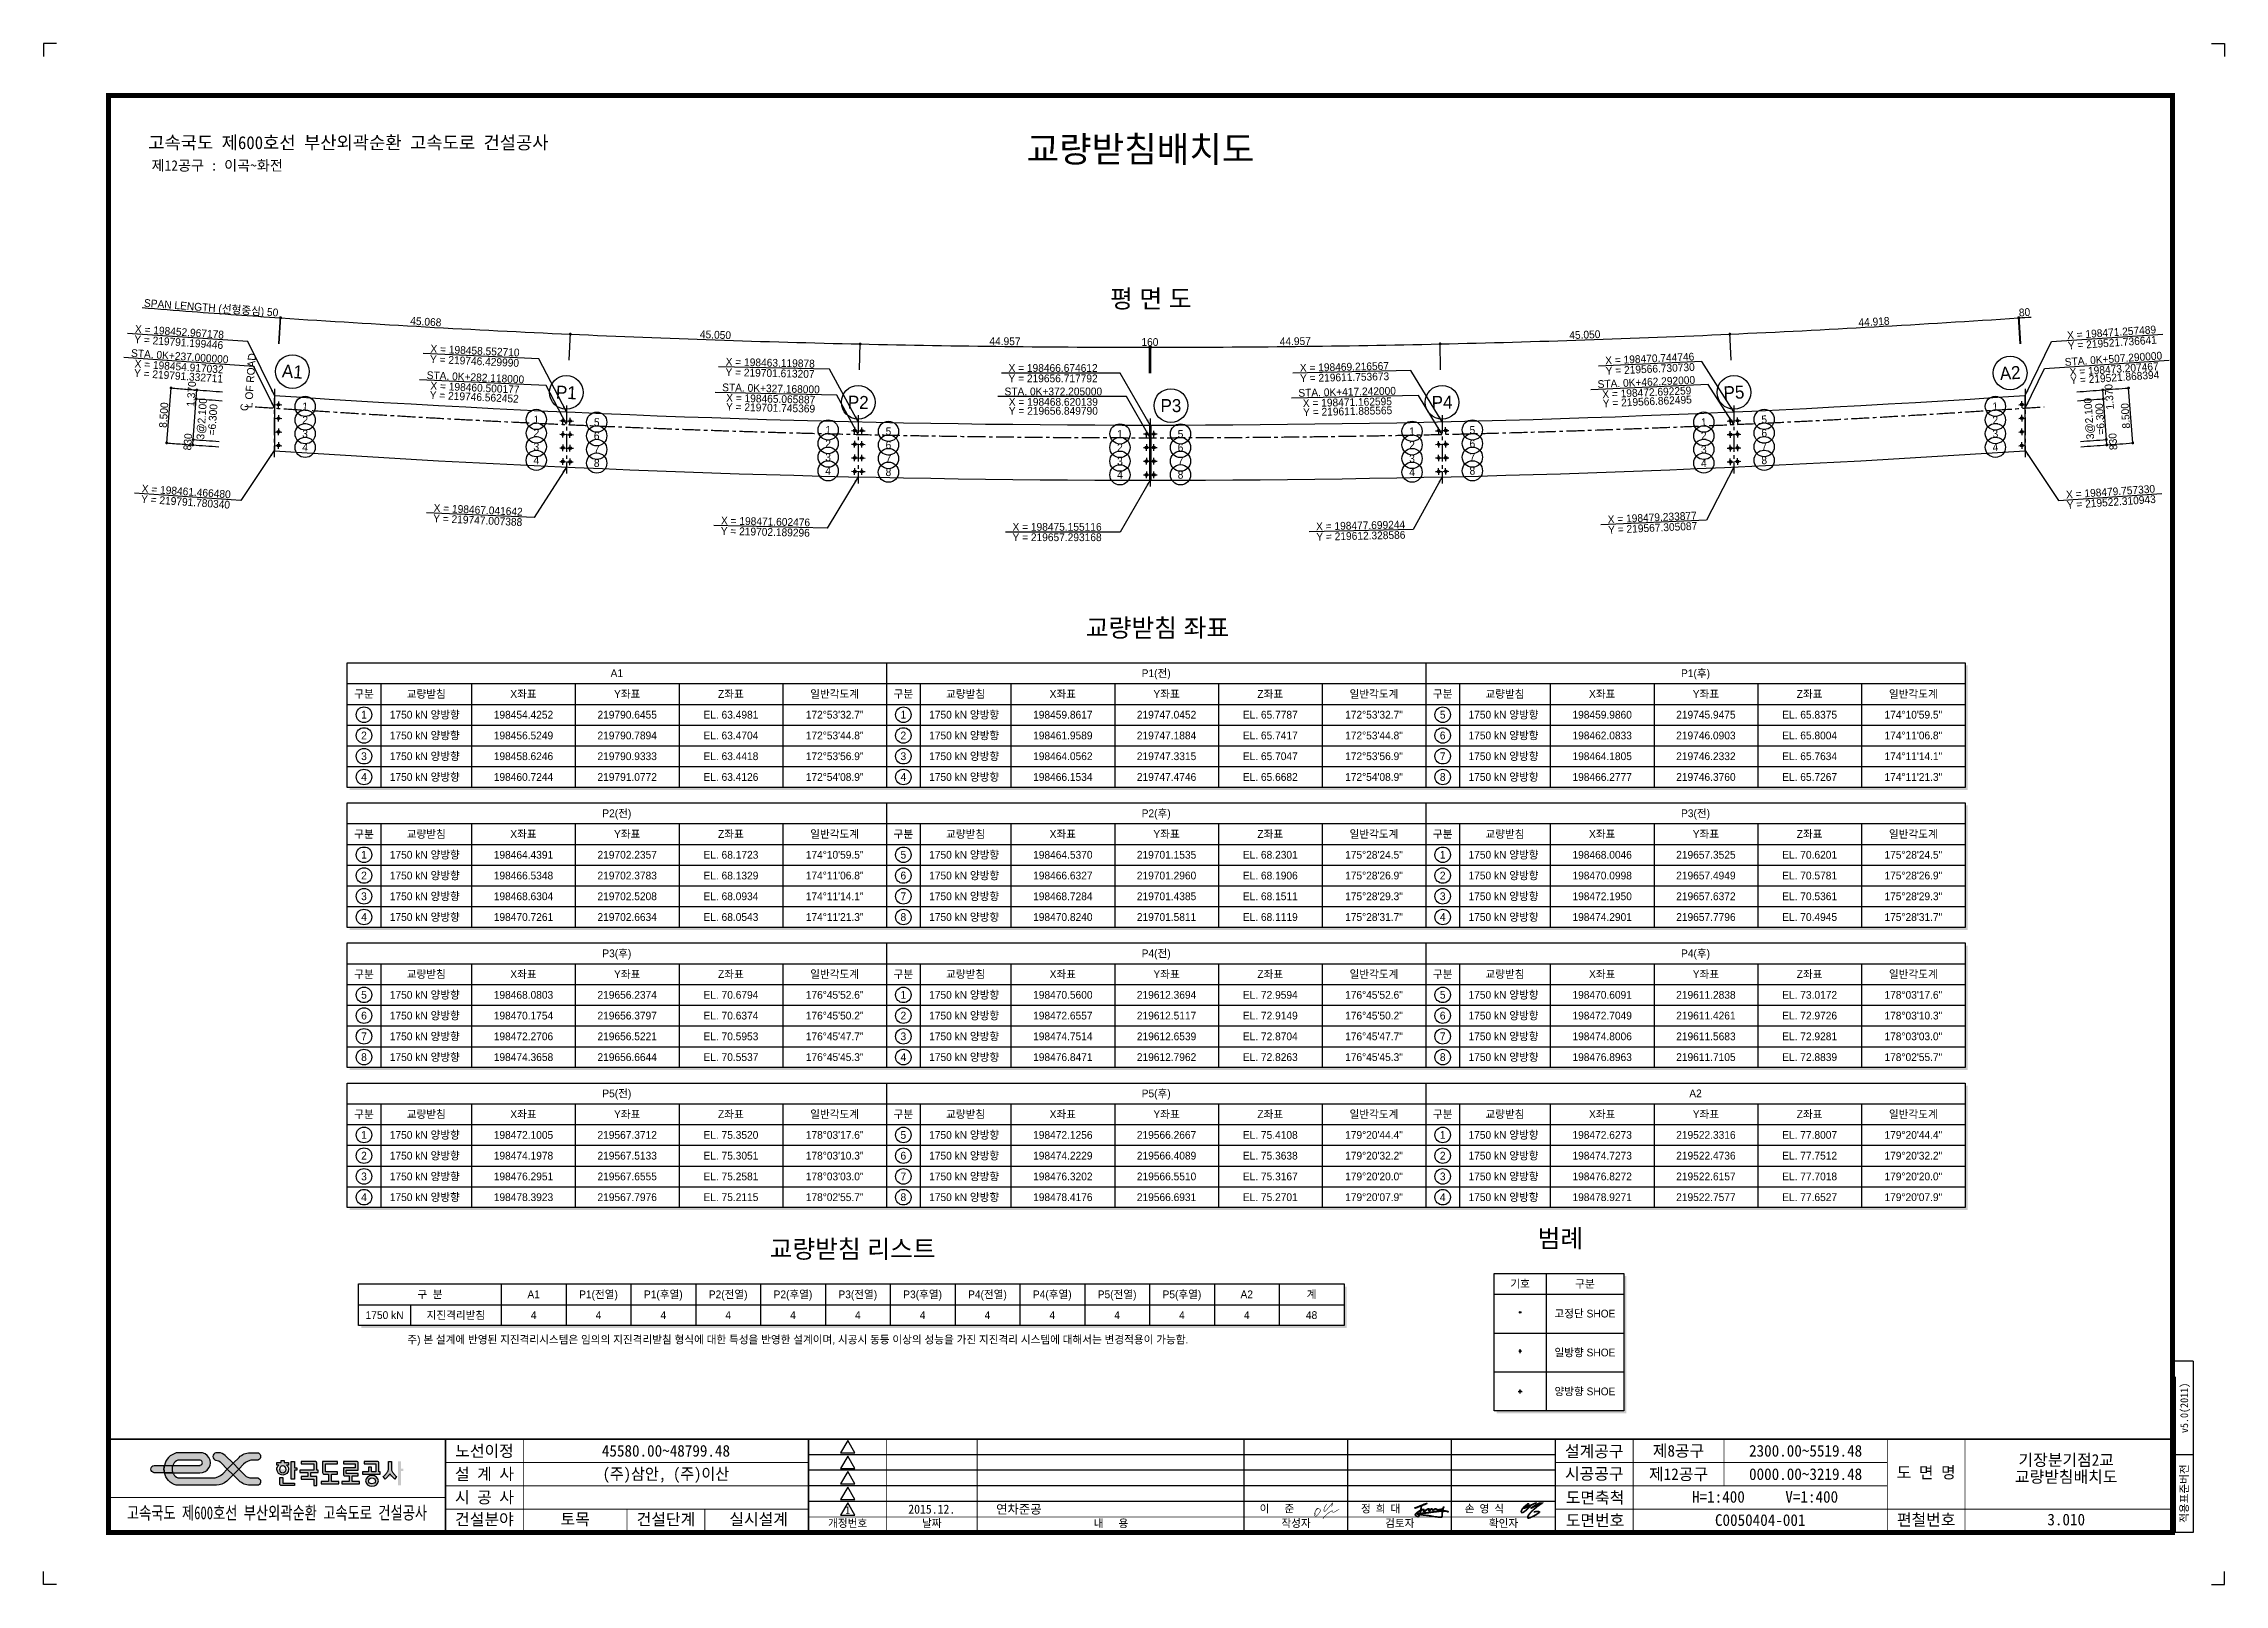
# Model space of a CAD drawing. Header units: feet. Extents: x 0 to 336400, y 0 to 237600.
import ezdxf
from ezdxf.enums import TextEntityAlignment as Align

# ---------------------------------------------------------------- set-up
doc = ezdxf.new("R2010")
doc.units = ezdxf.units.FT
doc.header["$LTSCALE"] = 2200
doc.header["$MEASUREMENT"] = 0
doc.linetypes.add('A-CENTR01', pattern=[2, 1.25, -0.25, 0.25, -0.25])
doc.layers.get('0').update_dxf_attribs({"linetype": 'CONTINUOUS'})
for name, color, linetype in [('CS-CNTL', 1, 'A-CENTR01'), ('CS-CONC-MAJR', 4, 'CONTINUOUS'), ('CS-DIML', 1, 'CONTINUOUS'), ('CS-DIMT', 3, 'CONTINUOUS'), ('CS-LEAL', 1, 'CONTINUOUS'), ('CS-LEAT', 3, 'CONTINUOUS'), ('CS-SYMB', 3, 'CONTINUOUS'), ('CS-TABL-LIN1', 4, 'CONTINUOUS'), ('CS-TABL-LIN2', 1, 'CONTINUOUS'), ('CS-TABL-TEX2', 3, 'CONTINUOUS'), ('CS-TEXT', 3, 'CONTINUOUS'), ('CX-BORD', 3, 'CONTINUOUS'), ('CX-BORD-LIN1', 4, 'CONTINUOUS'), ('CX-BORD-LIN2', 3, 'CONTINUOUS'), ('CX-BORD-TEX2', 7, 'CONTINUOUS'), ('CX-BORD-TEX3', 6, 'CONTINUOUS'), ('CX-MISC', 2, 'CONTINUOUS'), ('CZ-TEX1', 6, 'CONTINUOUS')]:
    doc.layers.add(name, color=color, linetype=linetype)
doc.styles.add('A_STANDARD', font='')
doc.styles.add('TB_TEXT', font='')
doc.styles.add('TB_WBTXT', font='')
doc.styles.add('TB_WMTXT', font='')
doc.styles.get('A_STANDARD').set_extended_font_data('Dotum')
doc.styles.get('TB_TEXT').set_extended_font_data('DotumChe')
doc.styles.get('TB_WBTXT').set_extended_font_data('Dotum')
doc.styles.get('TB_WMTXT').set_extended_font_data('DotumChe')

msp = doc.modelspace()

# ---------------------------------------------------------------- texts
at = {"layer": 'CS-DIMT', "style": 'A_STANDARD'}
for s, rotation, p in [('SPAN LENGTH (선형중심) 50', 355.81984, (25803, 196270)), ('45.068', 356.77537, (58926, 194126)), ('44.918', 363.22592, (282382, 194128)), ('80', 363.89748, (305613, 195574)), ('45.050', 358.06621, (103620, 192112)), ('44.957', 359.35546, (148293, 191107)), ('160', 360.00057, (170652, 190981)), ('44.957', 360.64797, (193090, 191108)), ('45.050', 361.93723, (237763, 192116)), ('1.370', 446.12462, (23382, 183528)), ('1.370', 446.12462, (23382, 183528)), ('1.370', 453.87539, (319234, 183180)), ('8.500', 446.12462, (19120, 180276)), ('8.500', 446.12462, (19120, 180276)), ('3@2.100', 446.12462, (24983, 179703)), ('=6.300', 446.12462, (26666, 179561)), ('3@2.100', 453.87539, (316106, 179816)), ('=6.300', 453.87539, (317812, 179753)), ('8.500', 453.87539, (321738, 180241)), ('8.500', 453.87539, (321738, 180241)), ('830', 446.12462, (22837, 176148)), ('830', 446.12462, (22837, 176148)), ('830', 453.87539, (319810, 176271))]:
    msp.add_text(s, height=1200, rotation=rotation, dxfattribs=at).set_placement(p, align=Align.CENTER)
at = {"layer": 'CS-LEAT', "style": 'A_STANDARD'}
for s, rotation, p in [('Y = 219791.199446', 356.12838, (20804, 190966)), ('X = 198452.967178', 356.12838, (20913, 192562)), ('X = 198471.257489', 3.87162, (319040, 192474)), ('Y = 219521.736641', 363.87162, (319148, 190877)), ('STA. 0K+237.000000', 356.12838, (20965, 188797)), ('X = 198454.917032', 356.12838, (20857, 187200)), ('Y = 219746.429990', 357.42092, (66445, 188055)), ('X = 198458.552710', 357.42092, (66517, 189654)), ('X = 198463.119878', 358.7115, (112075, 187795)), ('X = 198469.216567', 1.29193, (200667, 187153)), ('X = 198470.744746', 2.58252, (247781, 188438)), ('STA. 0K+507.290000', 363.87162, (319325, 188405)), ('X = 198473.207467', 363.87162, (319433, 186809)), ('Y = 219791.332711', 356.12838, (20764, 185769)), ('STA. 0K+282.118000', 357.42092, (66584, 185549)), ('X = 198460.500177', 357.42092, (66512, 183951)), ('STA. 0K+327.168000', 358.7115, (112187, 183830)), ('Y = 219701.613207', 358.7115, (112039, 186196)), ('Y = 219656.717792', 360.00172, (155719, 185381)), ('X = 198466.674612', 0.00172, (155719, 186981)), ('Y = 219611.753673', 361.29193, (200703, 185553)), ('STA. 0K+462.292000', 362.58252, (247258, 184821)), ('Y = 219566.730730', 362.58252, (247853, 186840)), ('Y = 219521.868394', 363.87162, (319540, 185518)), ('Y = 219746.562452', 357.42092, (66402, 182530)), ('X = 198465.065887', 358.7115, (112151, 182231)), ('Y = 219701.745369', 358.7115, (112126, 180852)), ('STA. 0K+372.205000', 360.00172, (155756, 183358)), ('X = 198468.620139', 360.00172, (155756, 181758)), ('STA. 0K+417.242000', 361.29193, (201090, 183304)), ('X = 198471.162595', 361.29193, (201126, 181704)), ('Y = 219611.885565', 361.29193, (201177, 180309)), ('X = 198472.692259', 362.58252, (247330, 183222)), ('Y = 219566.862495', 362.58252, (247402, 181820)), ('Y = 219656.849790', 360.00172, (155756, 180375)), ('X = 198461.466480', 356.12838, (21961, 167935)), ('X = 198479.757330', 3.87162, (318879, 167907)), ('Y = 219791.780340', 356.12838, (21853, 166339)), ('Y = 219747.007388', 357.42092, (66937, 163508)), ('X = 198467.041642', 357.42092, (67009, 165107)), ('X = 198479.233877', 2.58252, (248164, 163931)), ('Y = 219522.310943', 363.87162, (318987, 166310)), ('Y = 219702.189296', 358.7115, (111312, 161706)), ('X = 198471.602476', 358.7115, (111348, 163305)), ('Y = 219657.293168', 360.00172, (156334, 160881)), ('X = 198475.155116', 0.00172, (156334, 162481)), ('X = 198477.699244', 1.29193, (203170, 162703)), ('Y = 219612.328586', 361.29193, (203206, 161103)), ('Y = 219567.305087', 362.58252, (248236, 162332))]:
    msp.add_text(s, height=1200, rotation=rotation, dxfattribs=at).set_placement(p, align=Align.CENTER)
at = {"layer": 'CS-TABL-TEX2', "style": 'A_STANDARD'}
for s, p in [('구분', (49421, 137311)), ('교량받침', (59021, 137311)), ('X좌표', (74021, 137311)), ('A1', (88421, 140511)), ('Y좌표', (90021, 137311)), ('Z좌표', (106021, 137311)), ('일반각도계', (122021, 137311)), ('구분', (132621, 137311)), ('교량받침', (142221, 137311)), ('X좌표', (157221, 137311)), ('P1(전)', (171621, 140511)), ('Y좌표', (173221, 137311)), ('Z좌표', (189221, 137311)), ('일반각도계', (205221, 137311)), ('구분', (215821, 137311)), ('교량받침', (225421, 137311)), ('X좌표', (240421, 137311)), ('P1(후)', (254821, 140511)), ('Y좌표', (256421, 137311)), ('Z좌표', (272421, 137311)), ('일반각도계', (288421, 137311)), ('1', (49421, 134111)), ('1750 kN 양방향 ', (59021, 134111)), ('198454.4252', (74021, 134111)), ('219790.6455', (90021, 134111)), ('EL. 63.4981', (106021, 134111)), ('172°53\'32.7"', (122021, 134111)), ('1', (132621, 134111)), ('1750 kN 양방향 ', (142221, 134111)), ('198459.8617', (157221, 134111)), ('219747.0452', (173221, 134111)), ('EL. 65.7787', (189221, 134111)), ('172°53\'32.7"', (205221, 134111)), ('5', (215821, 134111)), ('1750 kN 양방향 ', (225421, 134111)), ('198459.9860', (240421, 134111)), ('219745.9475', (256421, 134111)), ('EL. 65.8375', (272421, 134111)), ('174°10\'59.5"', (288421, 134111)), ('2', (49421, 130911)), ('1750 kN 양방향 ', (59021, 130911)), ('198456.5249', (74021, 130911)), ('219790.7894', (90021, 130911)), ('EL. 63.4704', (106021, 130911)), ('172°53\'44.8"', (122021, 130911)), ('2', (132621, 130911)), ('1750 kN 양방향 ', (142221, 130911)), ('198461.9589', (157221, 130911)), ('219747.1884', (173221, 130911)), ('EL. 65.7417', (189221, 130911)), ('172°53\'44.8"', (205221, 130911)), ('6', (215821, 130911)), ('1750 kN 양방향 ', (225421, 130911)), ('198462.0833', (240421, 130911)), ('219746.0903', (256421, 130911)), ('EL. 65.8004', (272421, 130911)), ('174°11\'06.8"', (288421, 130911)), ('3', (49421, 127711)), ('1750 kN 양방향 ', (59021, 127711)), ('198458.6246', (74021, 127711)), ('219790.9333', (90021, 127711)), ('EL. 63.4418', (106021, 127711)), ('172°53\'56.9"', (122021, 127711)), ('3', (132621, 127711)), ('1750 kN 양방향 ', (142221, 127711)), ('198464.0562', (157221, 127711)), ('219747.3315', (173221, 127711)), ('EL. 65.7047', (189221, 127711)), ('172°53\'56.9"', (205221, 127711)), ('7', (215821, 127711)), ('1750 kN 양방향 ', (225421, 127711)), ('198464.1805', (240421, 127711)), ('219746.2332', (256421, 127711)), ('EL. 65.7634', (272421, 127711)), ('174°11\'14.1"', (288421, 127711)), ('4', (49421, 124511)), ('1750 kN 양방향 ', (59021, 124511)), ('198460.7244', (74021, 124511)), ('219791.0772', (90021, 124511)), ('EL. 63.4126', (106021, 124511)), ('172°54\'08.9"', (122021, 124511)), ('4', (132621, 124511)), ('1750 kN 양방향 ', (142221, 124511)), ('198466.1534', (157221, 124511)), ('219747.4746', (173221, 124511)), ('EL. 65.6682', (189221, 124511)), ('172°54\'08.9"', (205221, 124511)), ('8', (215821, 124511)), ('1750 kN 양방향 ', (225421, 124511)), ('198466.2777', (240421, 124511)), ('219746.3760', (256421, 124511)), ('EL. 65.7267', (272421, 124511)), ('174°11\'21.3"', (288421, 124511)), ('P2(전)', (88421, 118911)), ('P2(후)', (171621, 118911)), ('P3(전)', (254821, 118911)), ('구분', (49421, 115711)), ('교량받침', (59021, 115711)), ('X좌표', (74021, 115711)), ('Y좌표', (90021, 115711)), ('Z좌표', (106021, 115711)), ('일반각도계', (122021, 115711)), ('구분', (132621, 115711)), ('교량받침', (142221, 115711)), ('X좌표', (157221, 115711)), ('Y좌표', (173221, 115711)), ('Z좌표', (189221, 115711)), ('일반각도계', (205221, 115711)), ('구분', (215821, 115711)), ('교량받침', (225421, 115711)), ('X좌표', (240421, 115711)), ('Y좌표', (256421, 115711)), ('Z좌표', (272421, 115711)), ('일반각도계', (288421, 115711)), ('1', (49421, 112511)), ('1750 kN 양방향 ', (59021, 112511)), ('198464.4391', (74021, 112511)), ('219702.2357', (90021, 112511)), ('EL. 68.1723', (106021, 112511)), ('174°10\'59.5"', (122021, 112511)), ('5', (132621, 112511)), ('1750 kN 양방향 ', (142221, 112511)), ('198464.5370', (157221, 112511)), ('219701.1535', (173221, 112511)), ('EL. 68.2301', (189221, 112511)), ('175°28\'24.5"', (205221, 112511)), ('1', (215821, 112511)), ('1750 kN 양방향 ', (225421, 112511)), ('198468.0046', (240421, 112511)), ('219657.3525', (256421, 112511)), ('EL. 70.6201', (272421, 112511)), ('175°28\'24.5"', (288421, 112511)), ('2', (49421, 109311)), ('1750 kN 양방향 ', (59021, 109311)), ('198466.5348', (74021, 109311)), ('219702.3783', (90021, 109311)), ('EL. 68.1329', (106021, 109311)), ('174°11\'06.8"', (122021, 109311)), ('6', (132621, 109311)), ('1750 kN 양방향 ', (142221, 109311)), ('198466.6327', (157221, 109311)), ('219701.2960', (173221, 109311)), ('EL. 68.1906', (189221, 109311)), ('175°28\'26.9"', (205221, 109311)), ('2', (215821, 109311)), ('1750 kN 양방향 ', (225421, 109311)), ('198470.0998', (240421, 109311)), ('219657.4949', (256421, 109311)), ('EL. 70.5781', (272421, 109311)), ('175°28\'26.9"', (288421, 109311)), ('3', (49421, 106111)), ('1750 kN 양방향 ', (59021, 106111)), ('198468.6304', (74021, 106111)), ('219702.5208', (90021, 106111)), ('EL. 68.0934', (106021, 106111)), ('174°11\'14.1"', (122021, 106111)), ('7', (132621, 106111)), ('1750 kN 양방향 ', (142221, 106111)), ('198468.7284', (157221, 106111)), ('219701.4385', (173221, 106111)), ('EL. 68.1511', (189221, 106111)), ('175°28\'29.3"', (205221, 106111)), ('3', (215821, 106111)), ('1750 kN 양방향 ', (225421, 106111)), ('198472.1950', (240421, 106111)), ('219657.6372', (256421, 106111)), ('EL. 70.5361', (272421, 106111)), ('175°28\'29.3"', (288421, 106111)), ('4', (49421, 102911)), ('1750 kN 양방향 ', (59021, 102911)), ('198470.7261', (74021, 102911)), ('219702.6634', (90021, 102911)), ('EL. 68.0543', (106021, 102911)), ('174°11\'21.3"', (122021, 102911)), ('8', (132621, 102911)), ('1750 kN 양방향 ', (142221, 102911)), ('198470.8240', (157221, 102911)), ('219701.5811', (173221, 102911)), ('EL. 68.1119', (189221, 102911)), ('175°28\'31.7"', (205221, 102911)), ('4', (215821, 102911)), ('1750 kN 양방향 ', (225421, 102911)), ('198474.2901', (240421, 102911)), ('219657.7796', (256421, 102911)), ('EL. 70.4945', (272421, 102911)), ('175°28\'31.7"', (288421, 102911)), ('P3(후)', (88421, 97311)), ('P4(전)', (171621, 97311)), ('P4(후)', (254821, 97311)), ('구분', (49421, 94111)), ('교량받침', (59021, 94111)), ('X좌표', (74021, 94111)), ('Y좌표', (90021, 94111)), ('Z좌표', (106021, 94111)), ('일반각도계', (122021, 94111)), ('구분', (132621, 94111)), ('교량받침', (142221, 94111)), ('X좌표', (157221, 94111)), ('Y좌표', (173221, 94111)), ('Z좌표', (189221, 94111)), ('일반각도계', (205221, 94111)), ('구분', (215821, 94111)), ('교량받침', (225421, 94111)), ('X좌표', (240421, 94111)), ('Y좌표', (256421, 94111)), ('Z좌표', (272421, 94111)), ('일반각도계', (288421, 94111)), ('5', (49421, 90911)), ('1750 kN 양방향 ', (59021, 90911)), ('198468.0803', (74021, 90911)), ('219656.2374', (90021, 90911)), ('EL. 70.6794', (106021, 90911)), ('176°45\'52.6"', (122021, 90911)), ('1', (132621, 90911)), ('1750 kN 양방향 ', (142221, 90911)), ('198470.5600', (157221, 90911)), ('219612.3694', (173221, 90911)), ('EL. 72.9594', (189221, 90911)), ('176°45\'52.6"', (205221, 90911)), ('5', (215821, 90911)), ('1750 kN 양방향 ', (225421, 90911)), ('198470.6091', (240421, 90911)), ('219611.2838', (256421, 90911)), ('EL. 73.0172', (272421, 90911)), ('178°03\'17.6"', (288421, 90911)), ('6', (49421, 87711)), ('1750 kN 양방향 ', (59021, 87711)), ('198470.1754', (74021, 87711)), ('219656.3797', (90021, 87711)), ('EL. 70.6374', (106021, 87711)), ('176°45\'50.2"', (122021, 87711)), ('2', (132621, 87711)), ('1750 kN 양방향 ', (142221, 87711)), ('198472.6557', (157221, 87711)), ('219612.5117', (173221, 87711)), ('EL. 72.9149', (189221, 87711)), ('176°45\'50.2"', (205221, 87711)), ('6', (215821, 87711)), ('1750 kN 양방향 ', (225421, 87711)), ('198472.7049', (240421, 87711)), ('219611.4261', (256421, 87711)), ('EL. 72.9726', (272421, 87711)), ('178°03\'10.3"', (288421, 87711)), ('7', (49421, 84511)), ('1750 kN 양방향 ', (59021, 84511)), ('198472.2706', (74021, 84511)), ('219656.5221', (90021, 84511)), ('EL. 70.5953', (106021, 84511)), ('176°45\'47.7"', (122021, 84511)), ('3', (132621, 84511)), ('1750 kN 양방향 ', (142221, 84511)), ('198474.7514', (157221, 84511)), ('219612.6539', (173221, 84511)), ('EL. 72.8704', (189221, 84511)), ('176°45\'47.7"', (205221, 84511)), ('7', (215821, 84511)), ('1750 kN 양방향 ', (225421, 84511)), ('198474.8006', (240421, 84511)), ('219611.5683', (256421, 84511)), ('EL. 72.9281', (272421, 84511)), ('178°03\'03.0"', (288421, 84511)), ('8', (49421, 81311)), ('1750 kN 양방향 ', (59021, 81311)), ('198474.3658', (74021, 81311)), ('219656.6644', (90021, 81311)), ('EL. 70.5537', (106021, 81311)), ('176°45\'45.3"', (122021, 81311)), ('4', (132621, 81311)), ('1750 kN 양방향 ', (142221, 81311)), ('198476.8471', (157221, 81311)), ('219612.7962', (173221, 81311)), ('EL. 72.8263', (189221, 81311)), ('176°45\'45.3"', (205221, 81311)), ('8', (215821, 81311)), ('1750 kN 양방향 ', (225421, 81311)), ('198476.8963', (240421, 81311)), ('219611.7105', (256421, 81311)), ('EL. 72.8839', (272421, 81311)), ('178°02\'55.7"', (288421, 81311)), ('P5(전)', (88421, 75711)), ('P5(후)', (171621, 75711)), ('A2', (254821, 75711)), ('구분', (49421, 72511)), ('교량받침', (59021, 72511)), ('X좌표', (74021, 72511)), ('Y좌표', (90021, 72511)), ('Z좌표', (106021, 72511)), ('일반각도계', (122021, 72511)), ('구분', (132621, 72511)), ('교량받침', (142221, 72511)), ('X좌표', (157221, 72511)), ('Y좌표', (173221, 72511)), ('Z좌표', (189221, 72511)), ('일반각도계', (205221, 72511)), ('구분', (215821, 72511)), ('교량받침', (225421, 72511)), ('X좌표', (240421, 72511)), ('Y좌표', (256421, 72511)), ('Z좌표', (272421, 72511)), ('일반각도계', (288421, 72511)), ('1', (49421, 69311)), ('1750 kN 양방향 ', (59021, 69311)), ('198472.1005', (74021, 69311)), ('219567.3712', (90021, 69311)), ('EL. 75.3520', (106021, 69311)), ('178°03\'17.6"', (122021, 69311)), ('5', (132621, 69311)), ('1750 kN 양방향 ', (142221, 69311)), ('198472.1256', (157221, 69311)), ('219566.2667', (173221, 69311)), ('EL. 75.4108', (189221, 69311)), ('179°20\'44.4"', (205221, 69311)), ('1', (215821, 69311)), ('1750 kN 양방향 ', (225421, 69311)), ('198472.6273', (240421, 69311)), ('219522.3316', (256421, 69311)), ('EL. 77.8007', (272421, 69311)), ('179°20\'44.4"', (288421, 69311)), ('2', (49421, 66111)), ('1750 kN 양방향 ', (59021, 66111)), ('198474.1978', (74021, 66111)), ('219567.5133', (90021, 66111)), ('EL. 75.3051', (106021, 66111)), ('178°03\'10.3"', (122021, 66111)), ('6', (132621, 66111)), ('1750 kN 양방향 ', (142221, 66111)), ('198474.2229', (157221, 66111)), ('219566.4089', (173221, 66111)), ('EL. 75.3638', (189221, 66111)), ('179°20\'32.2"', (205221, 66111)), ('2', (215821, 66111)), ('1750 kN 양방향 ', (225421, 66111)), ('198474.7273', (240421, 66111)), ('219522.4736', (256421, 66111)), ('EL. 77.7512', (272421, 66111)), ('179°20\'32.2"', (288421, 66111)), ('3', (49421, 62911)), ('1750 kN 양방향 ', (59021, 62911)), ('198476.2951', (74021, 62911)), ('219567.6555', (90021, 62911)), ('EL. 75.2581', (106021, 62911)), ('178°03\'03.0"', (122021, 62911)), ('7', (132621, 62911)), ('1750 kN 양방향 ', (142221, 62911)), ('198476.3202', (157221, 62911)), ('219566.5510', (173221, 62911)), ('EL. 75.3167', (189221, 62911)), ('179°20\'20.0"', (205221, 62911)), ('3', (215821, 62911)), ('1750 kN 양방향 ', (225421, 62911)), ('198476.8272', (240421, 62911)), ('219522.6157', (256421, 62911)), ('EL. 77.7018', (272421, 62911)), ('179°20\'20.0"', (288421, 62911)), ('4', (49421, 59711)), ('1750 kN 양방향 ', (59021, 59711)), ('198478.3923', (74021, 59711)), ('219567.7976', (90021, 59711)), ('EL. 75.2115', (106021, 59711)), ('178°02\'55.7"', (122021, 59711)), ('8', (132621, 59711)), ('1750 kN 양방향 ', (142221, 59711)), ('198478.4176', (157221, 59711)), ('219566.6931', (173221, 59711)), ('EL. 75.2701', (189221, 59711)), ('179°20\'07.9"', (205221, 59711)), ('4', (215821, 59711)), ('1750 kN 양방향 ', (225421, 59711)), ('198478.9271', (240421, 59711)), ('219522.7577', (256421, 59711)), ('EL. 77.6527', (272421, 59711)), ('179°20\'07.9"', (288421, 59711))]:
    msp.add_text(s, height=1200, dxfattribs=at).set_placement(p, align=Align.MIDDLE_CENTER)
for s, p in [('기호', (227762, 45757)), ('구  분', (59595, 44126)), ('A1', (75595, 44126)), ('P1(전열)', (85595, 44126)), ('P1(후열)', (95595, 44126)), ('P2(전열)', (105595, 44126)), ('P2(후열)', (115595, 44126)), ('P3(전열)', (125595, 44126)), ('P3(후열)', (135595, 44126)), ('P4(전열)', (145595, 44126)), ('P4(후열)', (155595, 44126)), ('P5(전열)', (165595, 44126)), ('P5(후열)', (175595, 44126)), ('A2', (185595, 44126)), ('계', (195595, 44126)), ('구분', (237762, 45757)), ('1750 kN', (52595, 40926)), ('지진격리받침', (63595, 40926)), ('4', (75595, 40926)), ('4', (85595, 40926)), ('4', (95595, 40926)), ('4', (105595, 40926)), ('4', (115595, 40926)), ('4', (125595, 40926)), ('4', (135595, 40926)), ('4', (145595, 40926)), ('4', (155595, 40926)), ('4', (165595, 40926)), ('4', (175595, 40926)), ('4', (185595, 40926)), ('48', (195595, 40926)), ('고정단 SHOE', (237762, 41157)), ('주) 본 설계에 반영된 지진격리시스템은 임의의 지진격리받침 형식에 대한 특성을 반영한 설계이며, 시공시 동등 이상의 성능을 가진 지진격리 시스템에 대해서는 변경적용이 가능함.', (116346, 37153)), ('일방향 SHOE', (237762, 35157)), ('양방향 SHOE', (237762, 29157))]:
    msp.add_text(s, height=1200, dxfattribs=at).set_placement(p, align=Align.CENTER)
at = {"layer": 'CS-TEXT', "style": 'A_STANDARD'}
for s, p in [('L OF ROAD', (32180, 181363)), ('C', (31536, 180915))]:
    msp.add_text(s, height=1200, rotation=86.12462, dxfattribs=at).set_placement(p)
for s, height, rotation, p in [('A1', 2000, 356.12838, (38313, 186030)), ('A2', 2000, 363.87162, (303420, 185818)), ('1', 1200, 356.12838, (40302, 181057)), ('P1', 2000, 357.42092, (80591, 182811)), ('P2', 2000, 358.7115, (125636, 181288)), ('P3', 2000, 360.00172, (173892, 180782)), ('P4', 2000, 361.29193, (215747, 181291)), ('P5', 2000, 362.58252, (260792, 182817)), ('1', 1200, 363.87162, (301112, 181067)), ('2', 1200, 356.12838, (40301, 178952)), ('1', 1200, 357.42092, (75977, 179047)), ('5', 1200, 357.42092, (85293, 178628)), ('1', 1200, 358.7115, (121004, 177422)), ('5', 1200, 358.7115, (130309, 177213)), ('1', 1200, 361.29193, (211106, 177216)), ('5', 1200, 361.29193, (220410, 177426)), ('1', 1200, 362.58252, (256122, 178634)), ('5', 1200, 362.58252, (265437, 179054)), ('2', 1200, 363.87162, (301113, 178962)), ('4', 1200, 356.12838, (40298, 174743)), ('3', 1200, 356.12838, (40299, 176848)), ('3', 1200, 357.42092, (75976, 174843)), ('2', 1200, 357.42092, (75977, 176945)), ('6', 1200, 357.42092, (85292, 176525)), ('7', 1200, 357.42092, (85292, 174423)), ('2', 1200, 358.7115, (121004, 175321)), ('6', 1200, 358.7115, (130308, 175112)), ('2', 1200, 360.00172, (166038, 174711)), ('1', 1200, 360.00172, (166039, 176811)), ('5', 1200, 360.00172, (175376, 176812)), ('6', 1200, 360.00172, (175376, 174712)), ('2', 1200, 361.29193, (211106, 175115)), ('6', 1200, 361.29193, (220410, 175325)), ('3', 1200, 362.58252, (256122, 174430)), ('2', 1200, 362.58252, (256122, 176532)), ('7', 1200, 362.58252, (265438, 174850)), ('6', 1200, 362.58252, (265437, 176952)), ('4', 1200, 363.87162, (301114, 174753)), ('3', 1200, 363.87162, (301113, 176858)), ('4', 1200, 357.42092, (75975, 172741)), ('8', 1200, 357.42092, (85291, 172321)), ('4', 1200, 358.7115, (121004, 171120)), ('3', 1200, 358.7115, (121004, 173221)), ('8', 1200, 358.7115, (130308, 170911)), ('7', 1200, 358.7115, (130308, 173012)), ('4', 1200, 360.00172, (166038, 170511)), ('3', 1200, 360.00172, (166038, 172611)), ('8', 1200, 360.00172, (175376, 170512)), ('7', 1200, 360.00172, (175376, 172612)), ('4', 1200, 361.29193, (211106, 170914)), ('3', 1200, 361.29193, (211106, 173015)), ('7', 1200, 361.29193, (220410, 173224)), ('8', 1200, 361.29193, (220410, 171124)), ('4', 1200, 362.58252, (256123, 172328)), ('8', 1200, 362.58252, (265438, 172748))]:
    msp.add_text(s, height=height, rotation=rotation, dxfattribs=at).set_placement(p, align=Align.CENTER)
at = {"layer": 'CZ-TEX1', "style": 'A_STANDARD'}
for s, p in [('평 면 도', (170807, 196863)), ('교량받침 좌표', (171821, 146111)), ('범례', (233962, 51957)), ('교량받침 리스트', (124795, 50326))]:
    msp.add_text(s, height=2800, dxfattribs=at).set_placement(p, align=Align.CENTER)

# ---------------------------------------------------------------- blocks, each defined once
blk = doc.blocks.new('CXGLOGO-EX흑백')
h = blk.add_hatch(color=256)
h.paths.add_polyline_path([(12.63, 2.93), (13.94, 2.93, 0.130785), (14.2, 3, 0.568608), (14.23, 5.18, 0.139223), (13.96, 5.26), (11.43, 5.26, 0.198912), (7.89, 3.79), (5.96, 1.87), (7.79, 0.04), (9.3, 1.55, -0.198912)])
h.paths.add_polyline_path([(5.96, -1.79), (4.13, 0.04), (2.64, -1.46, -0.198912), (-0.68, -2.83), (-11.36, -2.83, -0.149968), (-12.24, -2.56, -0.149163), (-13.39, -1.14), (-16.1, -1.14, 0.278403), (-12.27, -5.13, 0.065939), (-11.87, -5.18), (0.62, -5.18, 0.198912), (3.94, -3.81)])
h.paths.add_polyline_path([(-16.1, 1.21), (-19.37, 1.21, 0.888889), (-19.37, -1.14), (-16.1, -1.14, -0.111111)])
h.paths.add_polyline_path([(-11.36, 2.91), (-4.68, 2.91, -0.057559), (-4.56, 2.9, -0.792918), (-4.56, 1.23, -0.057559), (-4.68, 1.21), (-13.39, 1.21, 0.193915), (-13.39, -1.14), (-4.74, -1.14, 1.071754), (-4.74, 5.26), (-11.87, 5.26, 0.065939), (-12.27, 5.21, 0.278403), (-16.1, 1.21), (-13.39, 1.21, -0.149163), (-12.24, 2.64, -0.149968)])
h = blk.add_hatch(color=256)
h.paths.add_polyline_path([(5.96, 1.87), (4.13, 0.04), (5.96, -1.79), (7.79, 0.04)])
h.paths.add_polyline_path([(-13.39, 1.21), (-16.1, 1.21, 0.111111), (-16.1, -1.14), (-13.39, -1.14, -0.193915)])
h = blk.add_hatch(color=256)
h.paths.add_polyline_path([(3.49, 4.34, 0.198912), (1.27, 5.26), (0.48, 5.26, 0.833808), (0.38, 2.93, -0.177326), (2.18, 1.99), (4.13, 0.04), (5.96, 1.87)])
h.paths.add_polyline_path([(9.74, -1.92), (7.79, 0.04), (5.96, -1.79), (7.89, -3.71, 0.198912), (11.43, -5.18), (13.94, -5.18, 0.129219), (14.2, -5.12, 0.604319), (14.13, -2.89, 0.11379), (13.9, -2.83), (11.96, -2.83, -0.198912)])
h = blk.add_hatch(color=256)
edge = h.paths.add_edge_path()
edge.add_line((55.91, 2.5), (56.86, 2.5))
edge.add_line((56.86, 2.5), (56.86, 0.09))
edge.add_arc((58.53, 0.09), 1.68, 180, 195.40835)
edge.add_arc((58.47, 0.08), 1.62, 195.40835, 211.40699)
edge.add_arc((62.73, 2.67), 6.6, 211.40699, 220.88462)
edge.add_arc((62.66, 2.61), 6.51, 220.88462, 230.49861)
edge.add_line((58.52, -2.41), (57.95, -3.23))
edge.add_arc((62.64, 2.48), 7.39, 221.3708, 230.56833, ccw=False)
edge.add_arc((62.86, 2.67), 7.69, 212.52838, 221.37282, ccw=False)
edge.add_arc((49.9, 2.67), 7.69, 318.62717, 327.47163, ccw=False)
edge.add_arc((50.12, 2.48), 7.39, 309.43168, 318.62919, ccw=False)
edge.add_line((54.82, -3.23), (54.24, -2.41))
edge.add_arc((50.17, 2.55), 6.42, 309.43551, 319.18126)
edge.add_arc((49.96, 2.73), 6.69, 319.17872, 328.52967)
edge.add_arc((54.29, 0.07), 1.61, 328.57646, 344.60819)
edge.add_arc((54.23, 0.09), 1.67, 344.57291, 360.01873)
edge.add_line((55.91, 0.09), (55.91, 2.5))
edge = h.paths.add_edge_path()
edge.add_arc((22.07, -0.1), 1.77, 0.34469, 51.80654, ccw=False)
edge.add_arc((21.99, -0.04), 1.86, 268.63901, 358.48882, ccw=False)
edge.add_arc((21.9, -0.04), 1.86, 181.49526, 271.37691, ccw=False)
edge.add_arc((21.82, -0.1), 1.77, 128.19451, 179.65427, ccw=False)
edge.add_line((20.72, 1.3), (20.04, 1.3))
edge.add_line((20.04, 1.3), (20.04, 2.11))
edge.add_line((20.04, 2.11), (21.47, 2.11))
edge.add_line((21.47, 2.11), (21.47, 2.75))
edge.add_line((21.47, 2.75), (22.42, 2.75))
edge.add_line((22.42, 2.75), (22.42, 2.11))
edge.add_line((22.42, 2.11), (23.84, 2.11))
edge.add_line((23.84, 2.11), (23.84, 1.3))
edge.add_line((23.84, 1.3), (23.17, 1.3))
h.paths.add_polyline_path([(60.66, 0.17), (60.66, -0.6), (59.94, -0.6), (59.94, -5.25), (58.99, -5.25), (58.99, 2.5), (59.94, 2.5), (59.94, 0.17)])
edge = h.paths.add_edge_path()
edge.add_line((48.07, 2.5), (48.07, 1.72))
edge.add_line((48.07, 1.72), (51.87, 1.72))
edge.add_line((51.87, 1.72), (51.87, -0.86))
edge.add_line((51.87, -0.86), (50.44, -0.86))
edge.add_line((50.44, -0.86), (50.44, 0.69))
edge.add_line((50.44, 0.69), (49.49, 0.69))
edge.add_line((49.49, 0.69), (49.49, -0.86))
edge.add_line((49.49, -0.86), (47.59, -0.86))
edge.add_line((47.59, -0.86), (47.59, -1.63))
edge.add_line((47.59, -1.63), (53.29, -1.63))
edge.add_line((53.29, -1.63), (53.29, -0.86))
edge.add_line((53.29, -0.86), (52.82, -0.86))
edge.add_line((52.82, -0.86), (52.82, 1.98))
edge.add_arc((52.27, 1.98), 0.549, 360, 400.6008)
edge.add_arc((52.34, 2.04), 0.455, 40.6008, 89.66109)
edge.add_line((52.34, 2.5), (48.07, 2.5))
edge = h.paths.add_edge_path()
edge.add_line((41.42, 2.5), (41.42, 1.72))
edge.add_line((41.42, 1.72), (45.22, 1.72))
edge.add_line((45.22, 1.72), (45.22, 0.43))
edge.add_line((45.22, 0.43), (41.42, 0.43))
edge.add_line((41.42, 0.43), (41.42, -1.63))
edge.add_arc((41.97, -1.63), 0.549, 180, 220.6008)
edge.add_arc((41.9, -1.7), 0.455, 220.6008, 269.66109)
edge.add_line((41.89, -2.15), (43.32, -2.15))
edge.add_line((43.32, -2.15), (43.32, -3.96))
edge.add_line((43.32, -3.96), (40.94, -3.96))
edge.add_line((40.94, -3.96), (40.94, -4.73))
edge.add_line((40.94, -4.73), (46.64, -4.73))
edge.add_line((46.64, -4.73), (46.64, -3.96))
edge.add_line((46.64, -3.96), (44.27, -3.96))
edge.add_line((44.27, -3.96), (44.27, -2.15))
edge.add_line((44.27, -2.15), (46.17, -2.15))
edge.add_line((46.17, -2.15), (46.17, -1.38))
edge.add_line((46.17, -1.38), (42.37, -1.38))
edge.add_line((42.37, -1.38), (42.37, -0.34))
edge.add_line((42.37, -0.34), (46.17, -0.34))
edge.add_line((46.17, -0.34), (46.17, 1.98))
edge.add_arc((45.62, 1.98), 0.549, 360, 400.6008)
edge.add_arc((45.69, 2.04), 0.455, 40.6008, 89.66109)
edge.add_line((45.69, 2.5), (41.42, 2.5))
edge = h.paths.add_edge_path()
edge.add_line((39.52, 2.5), (34.77, 2.5))
edge.add_line((34.77, 2.5), (34.77, -1.12))
edge.add_arc((35.32, -1.12), 0.549, 180, 220.6008)
edge.add_arc((35.25, -1.18), 0.455, 220.6008, 269.66109)
edge.add_line((35.24, -1.63), (36.67, -1.63))
edge.add_line((36.67, -1.63), (36.67, -3.96))
edge.add_line((36.67, -3.96), (34.29, -3.96))
edge.add_line((34.29, -3.96), (34.29, -4.73))
edge.add_line((34.29, -4.73), (39.99, -4.73))
edge.add_line((39.99, -4.73), (39.99, -3.96))
edge.add_line((39.99, -3.96), (37.62, -3.96))
edge.add_line((37.62, -3.96), (37.62, -1.63))
edge.add_line((37.62, -1.63), (39.52, -1.63))
edge.add_line((39.52, -1.63), (39.52, -0.86))
edge.add_line((39.52, -0.86), (35.72, -0.86))
edge.add_line((35.72, -0.86), (35.72, 1.72))
edge.add_line((35.72, 1.72), (39.52, 1.72))
edge.add_line((39.52, 1.72), (39.52, 2.5))
edge = h.paths.add_edge_path()
edge.add_line((31.92, -5.25), (32.87, -5.25))
edge.add_line((32.87, -5.25), (32.87, -2.41))
edge.add_line((32.87, -2.41), (30.97, -2.41))
edge.add_line((30.97, -2.41), (30.97, -1.12))
edge.add_line((30.97, -1.12), (33.34, -1.12))
edge.add_line((33.34, -1.12), (33.34, -0.34))
edge.add_line((33.34, -0.34), (32.87, -0.34))
edge.add_line((32.87, -0.34), (32.87, 1.98))
edge.add_arc((32.32, 1.98), 0.549, 360, 400.6008)
edge.add_arc((32.39, 2.04), 0.455, 40.6008, 89.66109)
edge.add_line((32.39, 2.5), (27.88, 2.5))
edge.add_line((27.88, 2.5), (27.88, 1.72))
edge.add_line((27.88, 1.72), (31.92, 1.72))
edge.add_line((31.92, 1.72), (31.92, -0.34))
edge.add_line((31.92, -0.34), (27.41, -0.34))
edge.add_line((27.41, -0.34), (27.41, -1.12))
edge.add_line((27.41, -1.12), (30.02, -1.12))
edge.add_line((30.02, -1.12), (30.02, -2.41))
edge.add_line((30.02, -2.41), (27.88, -2.41))
edge.add_line((27.88, -2.41), (27.88, -3.18))
edge.add_line((27.88, -3.18), (31.92, -3.18))
edge.add_line((31.92, -3.18), (31.92, -5.25))
edge = h.paths.add_edge_path()
edge.add_line((25.74, -5.25), (21.47, -5.25))
edge.add_arc((21.47, -4.8), 0.449, 220.2619, 270, ccw=False)
edge.add_arc((21.55, -4.73), 0.558, 180.33891, 220.2619, ccw=False)
edge.add_arc((195.56, -3.7), 174.57, 179.66109, 180.33891, ccw=False)
edge.add_line((20.99, -2.67), (21.94, -2.67))
edge.add_line((21.94, -2.67), (21.94, -4.47))
edge.add_line((21.94, -4.47), (25.74, -4.47))
edge.add_line((25.74, -4.47), (25.74, -5.25))
edge = h.paths.add_edge_path(flags=16)
edge.add_ellipse((50.6, -3.77), major_axis=(-1.11, 0), ratio=0.86651, start_angle=0, end_angle=360)
edge = h.paths.add_edge_path()
edge.add_ellipse((50.6, -3.77), major_axis=(2.06, 0), ratio=0.842916, start_angle=0, end_angle=360, ccw=False)
h.paths.add_polyline_path([(26.46, 0.43), (26.46, -0.34), (25.74, -0.34), (25.74, -3.18), (24.67, -3.18), (24.67, 2.5), (25.74, 2.5), (25.74, 0.43)])
edge = h.paths.add_edge_path(flags=16)
edge.add_ellipse((21.94, -0.09), major_axis=(0, 1.22), ratio=0.776497, start_angle=0, end_angle=360, ccw=False)
for points in [[(-19.37, -1.14, -0.888889), (-19.37, 1.21), (-16.1, 1.21, 0.111111), (-16.1, -1.14)], [(-16.1, 1.21), (-13.39, 1.21, 0.193915), (-13.39, -1.14), (-16.1, -1.14, -0.111111)], [(5.96, -1.79), (3.94, -3.81, -0.198912), (0.62, -5.18), (-11.87, -5.18, -0.065939), (-12.27, -5.13, -0.278403), (-16.1, -1.14), (-13.39, -1.14, 0.149163), (-12.24, -2.56, 0.149968), (-11.36, -2.83), (-0.68, -2.83, 0.198912), (2.64, -1.46), (4.13, 0.04)], [(14.2, 3, -0.130785), (13.94, 2.93), (12.63, 2.93, 0.198912), (9.3, 1.55), (7.79, 0.04), (5.96, 1.87), (7.89, 3.79, -0.198912), (11.43, 5.26), (13.96, 5.26, -0.139223), (14.23, 5.18, -0.568608)], [(7.79, 0.04), (9.74, -1.92, 0.198912), (11.96, -2.83), (13.9, -2.83, -0.11379), (14.13, -2.89, -0.604319), (14.2, -5.12, -0.129219), (13.94, -5.18), (11.43, -5.18, -0.198912), (7.89, -3.71), (5.96, -1.79)]]:
    blk.add_lwpolyline(points, format="xyb", close=True)
for points in [[(-11.36, 2.91, 0.149968), (-12.24, 2.64, 0.149163), (-13.39, 1.21, 0.193915), (-13.39, -1.14), (-4.74, -1.14, 1.071754), (-4.74, 5.26), (-11.87, 5.26, 0.065939), (-12.27, 5.21, 0.278403), (-16.1, 1.21), (-13.39, 1.21), (-4.68, 1.21, 0.057559), (-4.56, 1.23, 0.792918), (-4.56, 2.9, 0.057559), (-4.68, 2.91), (-11.36, 2.91)], [(0.38, 2.93, -0.177326), (2.18, 1.99), (4.13, 0.04), (5.96, 1.87), (3.49, 4.34, 0.198912), (1.27, 5.26), (0.48, 5.26, 0.87142), (0.48, 2.91)], [(23.17, 1.3, -0.228396), (23.84, -0.09, -0.413446), (21.94, -1.89, -0.413609), (20.04, -0.09, -0.228387), (20.72, 1.3), (20.04, 1.3), (20.04, 2.11), (21.47, 2.11), (21.47, 2.75), (22.42, 2.75), (22.42, 2.11), (23.84, 2.11), (23.84, 1.3), (23.17, 1.3)], [(31.92, -5.25), (32.87, -5.25), (32.87, -2.41), (30.97, -2.41), (30.97, -1.12), (33.34, -1.12), (33.34, -0.34), (32.87, -0.34), (32.87, 1.98, 0.179031), (32.74, 2.34, 0.217397), (32.39, 2.5), (27.88, 2.5), (27.88, 1.72), (31.92, 1.72), (31.92, -0.34), (27.41, -0.34), (27.41, -1.12), (30.02, -1.12), (30.02, -2.41), (27.88, -2.41), (27.88, -3.18), (31.92, -3.18), (31.92, -5.25)], [(39.52, 2.5), (34.77, 2.5), (34.77, -1.12, 0.179031), (34.9, -1.48, 0.217397), (35.24, -1.63), (36.67, -1.63), (36.67, -3.96), (34.29, -3.96), (34.29, -4.73), (39.99, -4.73), (39.99, -3.96), (37.62, -3.96), (37.62, -1.63), (39.52, -1.63), (39.52, -0.86), (35.72, -0.86), (35.72, 1.72), (39.52, 1.72), (39.52, 2.5)], [(41.42, 2.5), (41.42, 1.72), (45.22, 1.72), (45.22, 0.43), (41.42, 0.43), (41.42, -1.63, 0.179031), (41.55, -1.99, 0.217397), (41.89, -2.15), (43.32, -2.15), (43.32, -3.96), (40.94, -3.96), (40.94, -4.73), (46.64, -4.73), (46.64, -3.96), (44.27, -3.96), (44.27, -2.15), (46.17, -2.15), (46.17, -1.38), (42.37, -1.38), (42.37, -0.34), (46.17, -0.34), (46.17, 1.98, 0.179031), (46.04, 2.34, 0.217397), (45.69, 2.5), (41.42, 2.5)], [(48.07, 2.5), (48.07, 1.72), (51.87, 1.72), (51.87, -0.86), (50.44, -0.86), (50.44, 0.69), (49.49, 0.69), (49.49, -0.86), (47.59, -0.86), (47.59, -1.63), (53.29, -1.63), (53.29, -0.86), (52.82, -0.86), (52.82, 1.98, 0.179031), (52.69, 2.34, 0.217397), (52.34, 2.5), (48.07, 2.5)], [(55.91, 2.5), (56.86, 2.5), (56.86, 0.09, 0.067333), (56.92, -0.35, 0.069921), (57.09, -0.77, 0.041378), (57.74, -1.65, 0.041974), (58.52, -2.41), (57.95, -3.23, -0.040153), (57.09, -2.41, -0.03861), (56.38, -1.46, -0.03861), (55.67, -2.41, -0.040153), (54.82, -3.23), (54.24, -2.41, 0.042549), (55.02, -1.65, 0.040824), (55.67, -0.77, 0.070066), (55.85, -0.35, 0.067497), (55.91, 0.09), (55.91, 2.5)], [(25.74, -5.25), (21.47, -5.25, -0.220496), (21.13, -5.09, -0.175981), (20.99, -4.73, -0.002958), (20.99, -2.67), (21.94, -2.67), (21.94, -4.47), (25.74, -4.47), (25.74, -5.25)]]:
    blk.add_lwpolyline(points, format="xyb")
blk.add_lwpolyline([(5.96, 1.87), (7.79, 0.04), (5.96, -1.79), (4.13, 0.04), (5.96, 1.87)])
blk.add_lwpolyline([(26.46, 0.43), (26.46, -0.34), (25.74, -0.34), (25.74, -3.18), (24.67, -3.18), (24.67, 2.5), (25.74, 2.5), (25.74, 0.43)], close=True)
at = {"extrusion": (0, 0, -1)}
blk.add_ellipse((21.94, -0.09), major_axis=(0, 1.22), ratio=0.776497, start_param=3.141593, end_param=9.424778, dxfattribs=at)
blk.add_ellipse((50.6, -3.77), major_axis=(2.06, 0), ratio=0.842916, dxfattribs=at)
blk.add_ellipse((50.6, -3.77), major_axis=(-1.11, 0), ratio=0.86651)
blk = doc.blocks.new('CXBLKA1')
at = {"layer": 'CX-BORD-LIN1'}
for p, q in [((503.76, 9.56, 24.54), (503.76, 9.6, 24.54)), ((503.76, 9.59, 24.54), (504.52, 9.59, 24.54)), ((503.76, 9.58, 24.54), (504.51, 9.58, 24.54)), ((503.76, 9.57, 24.54), (504.48, 9.57, 24.54)), ((503.76, 9.56, 24.54), (504.45, 9.56, 24.54)), ((503.76, 9.54, 24.54), (503.76, 9.55, 24.54)), ((503.76, 9.54, 24.54), (504.4, 9.54, 24.54)), ((503.77, 9.51, 24.54), (503.77, 9.61, 24.54)), ((503.77, 9.6, 24.54), (504.54, 9.6, 24.54)), ((503.77, 9.55, 24.54), (504.44, 9.55, 24.54)), ((503.77, 9.54, 24.54), (504.37, 9.54, 24.54)), ((503.77, 9.53, 24.54), (504.34, 9.53, 24.54)), ((503.77, 9.52, 24.54), (504.32, 9.52, 24.54)), ((503.78, 9.49, 24.54), (503.78, 9.62, 24.54)), ((503.78, 9.61, 24.54), (504.58, 9.61, 24.54)), ((503.78, 9.51, 24.54), (504.26, 9.51, 24.54)), ((503.78, 9.5, 24.54), (504.22, 9.5, 24.54)), ((503.79, 9.48, 24.54), (503.79, 9.63, 24.54)), ((503.79, 9.62, 24.54), (504.6, 9.62, 24.54)), ((503.79, 9.49, 24.54), (504.2, 9.49, 24.54)), ((503.8, 9.47, 24.54), (503.8, 9.63, 24.54)), ((503.8, 9.48, 24.54), (504.17, 9.48, 24.54)), ((503.81, 9.46, 24.54), (503.81, 9.63, 24.54)), ((503.81, 9.63, 24.54), (504.62, 9.63, 24.54)), ((503.81, 9.47, 24.54), (504.13, 9.47, 24.54)), ((503.82, 9.45, 24.54), (503.82, 9.63, 24.54)), ((503.82, 9.46, 24.54), (504.1, 9.46, 24.54)), ((503.82, 9.45, 24.54), (504.03, 9.45, 24.54)), ((503.83, 9.45, 24.54), (503.83, 9.63, 24.54)), ((503.83, 9.44, 24.54), (503.96, 9.44, 24.54)), ((503.84, 9.64, 24.54), (504.65, 9.64, 24.54)), ((503.84, 9.44, 24.54), (503.84, 9.63, 24.54)), ((503.85, 9.44, 24.54), (503.85, 9.64, 24.54)), ((503.86, 9.44, 24.54), (503.86, 9.64, 24.54)), ((503.87, 9.44, 24.54), (503.87, 9.64, 24.54)), ((503.88, 9.65, 24.54), (503.89, 9.65, 24.54)), ((503.88, 9.44, 24.54), (503.88, 9.64, 24.54)), ((503.89, 9.44, 24.54), (503.89, 9.65, 24.54)), ((503.9, 9.65, 24.54), (504.67, 9.65, 24.54)), ((503.9, 9.44, 24.54), (503.9, 9.64, 24.54)), ((503.91, 9.44, 24.54), (503.91, 9.65, 24.54)), ((503.91, 9.44, 24.54), (503.91, 9.65, 24.54)), ((503.92, 9.66, 24.54), (503.93, 9.66, 24.54)), ((503.92, 9.44, 24.54), (503.92, 9.66, 24.54)), ((503.93, 9.44, 24.54), (503.93, 9.65, 24.54)), ((503.94, 9.44, 24.54), (503.94, 9.66, 24.54)), ((503.94, 9.66, 24.54), (504.69, 9.66, 24.54)), ((503.95, 9.44, 24.54), (503.95, 9.66, 24.54)), ((503.96, 9.45, 24.54), (503.96, 9.66, 24.54)), ((503.97, 9.44, 24.54), (503.97, 9.67, 24.54)), ((503.97, 9.67, 24.54), (503.98, 9.67, 24.54)), ((503.97, 9.44, 24.54), (503.98, 9.44, 24.54)), ((503.98, 9.45, 24.54), (503.98, 9.66, 24.54)), ((503.99, 9.44, 24.54), (503.99, 9.67, 24.54)), ((503.99, 9.67, 24.54), (504.71, 9.67, 24.54)), ((503.99, 9.44, 24.54), (504, 9.44, 24.54)), ((504, 9.45, 24.54), (504, 9.67, 24.54)), ((504.01, 9.45, 24.54), (504.01, 9.67, 24.54)), ((504.02, 9.45, 24.54), (504.02, 9.67, 24.54)), ((504.03, 9.45, 24.54), (504.03, 9.67, 24.54)), ((504.04, 9.46, 24.54), (504.04, 9.67, 24.54)), ((504.04, 9.45, 24.54), (504.05, 9.45, 24.54)), ((504.05, 9.45, 24.54), (504.05, 9.67, 24.54)), ((504.06, 9.46, 24.54), (504.06, 9.67, 24.54)), ((504.07, 9.68, 24.54), (504.73, 9.68, 24.54)), ((504.07, 9.46, 24.54), (504.07, 9.67, 24.54)), ((504.08, 9.46, 24.54), (504.08, 9.68, 24.54)), ((504.08, 9.46, 24.54), (504.08, 9.68, 24.54)), ((504.09, 9.46, 24.54), (504.09, 9.69, 24.54)), ((504.09, 9.69, 24.54), (504.75, 9.69, 24.54)), ((504.1, 9.46, 24.54), (504.1, 9.69, 24.54)), ((504.11, 9.46, 24.54), (504.11, 9.69, 24.54)), ((504.12, 9.46, 24.54), (504.12, 9.7, 24.54)), ((504.12, 9.7, 24.54), (504.77, 9.7, 24.54)), ((504.13, 9.47, 24.54), (504.13, 9.7, 24.54)), ((504.14, 9.47, 24.54), (504.14, 9.7, 24.54)), ((504.15, 9.47, 24.54), (504.15, 9.7, 24.54)), ((504.16, 9.47, 24.54), (504.16, 9.71, 24.54)), ((504.16, 9.71, 24.54), (504.79, 9.71, 24.54)), ((504.17, 9.48, 24.54), (504.17, 9.71, 24.54)), ((504.18, 9.48, 24.54), (504.18, 9.71, 24.54)), ((504.18, 9.71, 24.54), (504.81, 9.71, 24.54)), ((504.19, 9.48, 24.54), (504.19, 9.72, 24.54)), ((504.2, 9.48, 24.54), (504.2, 9.72, 24.54)), ((504.21, 9.49, 24.54), (504.21, 9.72, 24.54)), ((504.22, 9.49, 24.54), (504.22, 9.72, 24.54)), ((504.23, 9.5, 24.54), (504.23, 9.72, 24.54)), ((504.23, 9.5, 24.54), (504.24, 9.5, 24.54)), ((504.24, 9.49, 24.54), (504.24, 9.72, 24.54)), ((504.24, 9.72, 24.54), (504.84, 9.72, 24.54)), ((504.25, 9.5, 24.54), (504.25, 9.73, 24.54)), ((504.25, 9.5, 24.54), (504.26, 9.5, 24.54)), ((504.26, 9.51, 24.54), (504.26, 9.73, 24.54)), ((504.26, 9.49, 24.54), (504.26, 9.73, 24.54)), ((504.27, 9.5, 24.54), (504.27, 9.74, 24.54)), ((504.27, 9.73, 24.54), (504.28, 9.73, 24.54)), ((504.27, 9.51, 24.54), (504.28, 9.51, 24.54)), ((504.28, 9.51, 24.54), (504.28, 9.73, 24.54)), ((504.29, 9.51, 24.54), (504.29, 9.73, 24.54)), ((504.3, 9.51, 24.54), (504.3, 9.73, 24.54)), ((504.31, 9.51, 24.54), (504.31, 9.74, 24.54)), ((504.31, 9.73, 24.54), (504.86, 9.73, 24.54)), ((504.32, 9.52, 24.54), (504.32, 9.75, 24.54)), ((504.32, 9.74, 24.54), (504.88, 9.74, 24.54)), ((504.33, 9.52, 24.54), (504.33, 9.75, 24.54)), ((504.34, 9.53, 24.54), (504.34, 9.76, 24.54)), ((504.34, 9.75, 24.54), (504.89, 9.75, 24.54)), ((504.35, 9.53, 24.54), (504.35, 9.76, 24.54)), ((504.35, 9.76, 24.54), (504.92, 9.76, 24.54)), ((504.36, 9.53, 24.54), (504.36, 9.77, 24.54)), ((504.37, 9.53, 24.54), (504.37, 9.77, 24.54)), ((504.37, 9.77, 24.54), (504.94, 9.77, 24.54)), ((504.38, 9.54, 24.54), (504.38, 9.78, 24.54)), ((504.39, 9.54, 24.54), (504.39, 9.78, 24.54)), ((504.4, 9.54, 24.54), (504.4, 9.78, 24.54)), ((504.41, 9.55, 24.54), (504.41, 9.78, 24.54)), ((504.42, 9.55, 24.54), (504.42, 9.78, 24.54)), ((504.43, 9.55, 24.54), (504.43, 9.79, 24.54)), ((504.43, 9.78, 24.54), (504.44, 9.78, 24.54)), ((504.43, 9.55, 24.54), (504.43, 9.78, 24.54)), ((504.44, 9.56, 24.54), (504.44, 9.78, 24.54)), ((504.45, 9.57, 24.54), (504.45, 9.79, 24.54)), ((504.45, 9.78, 24.54), (504.46, 9.78, 24.54)), ((504.46, 9.57, 24.54), (504.46, 9.78, 24.54)), ((504.47, 9.79, 24.54), (504.47, 9.8, 24.54)), ((504.47, 9.79, 24.54), (504.48, 9.79, 24.54)), ((504.47, 9.57, 24.54), (504.47, 9.78, 24.54)), ((504.48, 9.58, 24.54), (504.48, 9.79, 24.54)), ((504.48, 9.78, 24.54), (504.96, 9.78, 24.54)), ((504.49, 9.58, 24.54), (504.49, 9.8, 24.54)), ((504.49, 9.79, 24.54), (504.99, 9.79, 24.54)), ((504.5, 9.58, 24.54), (504.5, 9.8, 24.54)), ((504.5, 9.8, 24.54), (505.01, 9.8, 24.54)), ((504.51, 9.59, 24.54), (504.51, 9.81, 24.54)), ((504.51, 9.81, 24.54), (505.03, 9.81, 24.54)), ((504.52, 9.82, 24.54), (505.05, 9.82, 24.54)), ((504.52, 9.59, 24.54), (504.52, 9.81, 24.54)), ((504.53, 9.6, 24.54), (504.53, 9.82, 24.54)), ((504.54, 9.6, 24.54), (504.54, 9.82, 24.54)), ((504.55, 9.61, 24.54), (504.55, 9.82, 24.54)), ((504.55, 9.6, 24.54), (504.56, 9.6, 24.54)), ((504.56, 9.84, 24.54), (505.09, 9.84, 24.54)), ((504.56, 9.83, 24.54), (505.07, 9.83, 24.54)), ((504.56, 9.6, 24.54), (504.56, 9.82, 24.54)), ((504.57, 9.61, 24.54), (504.57, 9.84, 24.54)), ((504.58, 9.85, 24.54), (505.12, 9.85, 24.54)), ((504.58, 9.61, 24.54), (504.58, 9.84, 24.54)), ((504.59, 9.86, 24.54), (505.14, 9.86, 24.54)), ((504.59, 9.62, 24.54), (504.59, 9.85, 24.54)), ((504.6, 9.63, 24.54), (504.6, 9.86, 24.54)), ((504.6, 9.62, 24.54), (504.6, 9.86, 24.54)), ((504.61, 9.63, 24.54), (504.61, 9.86, 24.54)), ((504.62, 9.63, 24.54), (504.62, 9.86, 24.54)), ((504.63, 9.63, 24.54), (504.63, 9.87, 24.54)), ((504.63, 9.87, 24.54), (505.17, 9.87, 24.54)), ((504.64, 9.63, 24.54), (504.64, 9.87, 24.54)), ((504.65, 9.64, 24.54), (504.65, 9.88, 24.54)), ((504.65, 9.88, 24.54), (504.69, 9.88, 24.54)), ((504.66, 9.64, 24.54), (504.66, 9.88, 24.54)), ((504.67, 9.65, 24.54), (504.67, 9.88, 24.54)), ((504.68, 9.65, 24.54), (504.68, 9.89, 24.54)), ((504.68, 9.89, 24.54), (504.69, 9.89, 24.54)), ((504.69, 9.88, 24.54), (505.18, 9.88, 24.54)), ((504.69, 9.65, 24.54), (504.69, 9.87, 24.54)), ((504.7, 9.66, 24.54), (504.7, 9.88, 24.54)), ((504.71, 9.89, 24.54), (504.72, 9.89, 24.54)), ((504.71, 9.66, 24.54), (504.71, 9.88, 24.54)), ((504.72, 9.89, 24.54), (504.72, 9.9, 24.54)), ((504.72, 9.67, 24.54), (504.72, 9.88, 24.54)), ((504.73, 9.89, 24.54), (505.2, 9.89, 24.54)), ((504.73, 9.67, 24.54), (504.73, 9.88, 24.54)), ((504.74, 9.9, 24.54), (504.75, 9.9, 24.54)), ((504.74, 9.68, 24.54), (504.74, 9.89, 24.54)), ((504.75, 9.91, 24.54), (504.76, 9.91, 24.54)), ((504.75, 9.9, 24.54), (504.75, 9.91, 24.54)), ((504.75, 9.68, 24.54), (504.75, 9.89, 24.54)), ((504.75, 9.89, 24.54), (505.23, 9.89, 24.54)), ((504.76, 9.91, 24.54), (504.76, 9.92, 24.54)), ((504.76, 9.69, 24.54), (504.76, 9.9, 24.54)), ((504.76, 9.9, 24.54), (505.25, 9.9, 24.54)), ((504.77, 9.7, 24.54), (504.77, 9.92, 24.54)), ((504.77, 9.69, 24.54), (504.77, 9.91, 24.54)), ((504.77, 9.91, 24.54), (505.28, 9.91, 24.54)), ((504.78, 9.7, 24.54), (504.78, 9.92, 24.54)), ((504.79, 9.71, 24.54), (504.79, 9.92, 24.54)), ((504.8, 9.71, 24.54), (504.8, 9.93, 24.54)), ((504.8, 9.92, 24.54), (505.3, 9.92, 24.54)), ((504.81, 9.72, 24.54), (504.81, 9.93, 24.54)), ((504.82, 9.72, 24.54), (504.82, 9.93, 24.54)), ((504.83, 9.72, 24.54), (504.83, 9.95, 24.54)), ((504.83, 9.94, 24.54), (505.35, 9.94, 24.54)), ((504.83, 9.93, 24.54), (505.32, 9.93, 24.54)), ((504.84, 9.73, 24.54), (504.84, 9.95, 24.54)), ((504.85, 9.73, 24.54), (504.85, 9.96, 24.54)), ((504.85, 9.95, 24.54), (505.37, 9.95, 24.54)), ((504.86, 9.74, 24.54), (504.86, 9.97, 24.54)), ((504.86, 9.97, 24.54), (505.41, 9.97, 24.54)), ((504.86, 9.96, 24.54), (505.39, 9.96, 24.54)), ((504.87, 9.74, 24.54), (504.87, 9.97, 24.54)), ((504.88, 9.98, 24.54), (504.89, 9.98, 24.54)), ((504.88, 9.74, 24.54), (504.88, 9.97, 24.54)), ((504.89, 9.75, 24.54), (504.89, 9.98, 24.54)), ((504.9, 9.76, 24.54), (504.9, 9.97, 24.54)), ((504.91, 9.98, 24.54), (505.43, 9.98, 24.54)), ((504.91, 9.76, 24.54), (504.91, 9.97, 24.54)), ((504.92, 9.76, 24.54), (504.92, 9.98, 24.54)), ((504.93, 10, 24.54), (505.47, 10, 24.54)), ((504.93, 9.99, 24.54), (505.45, 9.99, 24.54)), ((504.93, 9.77, 24.54), (504.93, 9.98, 24.54)), ((504.94, 9.78, 24.54), (504.94, 10.01, 24.54)), ((504.94, 10.01, 24.54), (504.99, 10.01, 24.54)), ((504.94, 9.77, 24.54), (504.94, 10, 24.54)), ((504.95, 9.78, 24.54), (504.95, 10.01, 24.54)), ((504.96, 9.79, 24.54), (504.96, 10.01, 24.54)), ((504.97, 9.79, 24.54), (504.97, 10.01, 24.54)), ((504.98, 9.79, 24.54), (504.98, 10.02, 24.54)), ((504.98, 10.02, 24.54), (505.53, 10.02, 24.54)), ((504.99, 10.01, 24.54), (504.99, 10.02, 24.54)), ((504.99, 9.8, 24.54), (504.99, 10, 24.54)), ((505, 9.8, 24.54), (505, 10.03, 24.54)), ((505, 10.03, 24.54), (505.04, 10.03, 24.54)), ((505, 10.01, 24.54), (505.5, 10.01, 24.54)), ((505.01, 9.8, 24.54), (505.01, 10.03, 24.54)), ((505.02, 9.8, 24.54), (505.02, 10.04, 24.54)), ((505.02, 10.04, 24.54), (505.57, 10.04, 24.54)), ((505.03, 9.81, 24.54), (505.03, 10.04, 24.54)), ((505.04, 10.05, 24.54), (505.58, 10.05, 24.54)), ((505.04, 9.81, 24.54), (505.04, 10.04, 24.54)), ((505.05, 10.06, 24.54), (505.06, 10.06, 24.54)), ((505.05, 10.03, 24.54), (505.05, 10.05, 24.54)), ((505.05, 10.03, 24.54), (505.54, 10.03, 24.54)), ((505.05, 9.81, 24.54), (505.05, 10.02, 24.54)), ((505.06, 9.82, 24.54), (505.06, 10.06, 24.54)), ((505.07, 10.06, 24.54), (505.6, 10.06, 24.54)), ((505.07, 9.82, 24.54), (505.07, 10.05, 24.54)), ((505.08, 10.06, 24.54), (505.64, 10.06, 24.54)), ((505.08, 9.83, 24.54), (505.08, 10.06, 24.54)), ((505.09, 10.07, 24.54), (505.66, 10.07, 24.54)), ((505.09, 9.83, 24.54), (505.09, 10.07, 24.54)), ((505.1, 9.84, 24.54), (505.1, 10.08, 24.54)), ((505.11, 9.84, 24.54), (505.11, 10.08, 24.54)), ((505.11, 9.84, 24.54), (505.11, 10.08, 24.54)), ((505.12, 9.85, 24.54), (505.12, 10.08, 24.54)), ((505.13, 9.85, 24.54), (505.13, 10.09, 24.54)), ((505.13, 10.08, 24.54), (505.69, 10.08, 24.54)), ((505.14, 9.86, 24.54), (505.14, 10.09, 24.54)), ((505.15, 9.86, 24.54), (505.15, 10.09, 24.54)), ((505.16, 9.86, 24.54), (505.16, 10.1, 24.54)), ((505.16, 10.09, 24.54), (505.71, 10.09, 24.54)), ((505.17, 9.87, 24.54), (505.17, 10.1, 24.54)), ((505.18, 9.88, 24.54), (505.18, 10.11, 24.54)), ((505.18, 10.1, 24.54), (505.73, 10.1, 24.54)), ((505.19, 9.88, 24.54), (505.19, 10.11, 24.54)), ((505.2, 9.88, 24.54), (505.2, 10.12, 24.54)), ((505.2, 10.11, 24.54), (505.75, 10.11, 24.54)), ((505.21, 10.12, 24.54), (505.23, 10.12, 24.54)), ((505.21, 9.89, 24.54), (505.21, 10.12, 24.54)), ((505.22, 9.89, 24.54), (505.22, 10.13, 24.54)), ((505.23, 9.89, 24.54), (505.23, 10.13, 24.54)), ((505.24, 10.12, 24.54), (505.26, 10.12, 24.54)), ((505.24, 9.9, 24.54), (505.24, 10.12, 24.54)), ((505.25, 9.9, 24.54), (505.25, 10.13, 24.54)), ((505.26, 10.13, 24.54), (505.27, 10.13, 24.54)), ((505.26, 9.91, 24.54), (505.26, 10.13, 24.54)), ((505.27, 10.13, 24.54), (505.27, 10.14, 24.54)), ((505.27, 9.91, 24.54), (505.27, 10.12, 24.54)), ((505.28, 10.12, 24.54), (505.78, 10.12, 24.54)), ((505.28, 9.91, 24.54), (505.28, 10.12, 24.54)), ((505.29, 9.92, 24.54), (505.29, 10.13, 24.54)), ((505.29, 9.92, 24.54), (505.29, 10.13, 24.54)), ((505.3, 9.93, 24.54), (505.3, 10.14, 24.54)), ((505.3, 10.13, 24.54), (505.8, 10.13, 24.54)), ((505.31, 9.93, 24.54), (505.31, 10.14, 24.54)), ((505.32, 10.14, 24.54), (505.32, 10.15, 24.54)), ((505.32, 10.15, 24.54), (505.33, 10.15, 24.54)), ((505.32, 9.94, 24.54), (505.32, 10.14, 24.54)), ((505.33, 10.14, 24.54), (505.81, 10.14, 24.54)), ((505.33, 9.94, 24.54), (505.33, 10.14, 24.54)), ((505.34, 10.16, 24.54), (505.36, 10.16, 24.54)), ((505.34, 10.15, 24.54), (505.34, 10.16, 24.54)), ((505.34, 9.94, 24.54), (505.34, 10.14, 24.54)), ((505.35, 10.17, 24.54), (505.37, 10.17, 24.54)), ((505.35, 10.15, 24.54), (505.35, 10.17, 24.54)), ((505.35, 9.95, 24.54), (505.35, 10.14, 24.54)), ((505.36, 10.16, 24.54), (505.36, 10.17, 24.54)), ((505.36, 9.95, 24.54), (505.36, 10.15, 24.54)), ((505.36, 10.15, 24.54), (505.85, 10.15, 24.54)), ((505.37, 10.16, 24.54), (505.88, 10.16, 24.54)), ((505.37, 9.95, 24.54), (505.37, 10.15, 24.54)), ((505.38, 9.96, 24.54), (505.38, 10.16, 24.54)), ((505.39, 9.96, 24.54), (505.39, 10.16, 24.54)), ((505.4, 10.17, 24.54), (505.89, 10.17, 24.54)), ((505.4, 9.97, 24.54), (505.4, 10.16, 24.54)), ((505.41, 9.97, 24.54), (505.41, 10.17, 24.54)), ((505.42, 10.18, 24.54), (505.92, 10.18, 24.54)), ((505.42, 9.97, 24.54), (505.42, 10.17, 24.54)), ((505.43, 9.97, 24.54), (505.43, 10.18, 24.54)), ((505.44, 9.98, 24.54), (505.44, 10.18, 24.54)), ((505.45, 10.19, 24.54), (505.95, 10.19, 24.54)), ((505.45, 9.98, 24.54), (505.45, 10.18, 24.54)), ((505.46, 9.99, 24.54), (505.46, 10.19, 24.54)), ((505.46, 9.99, 24.54), (505.46, 10.19, 24.54)), ((505.47, 10, 24.54), (505.47, 10.19, 24.54)), ((505.48, 10, 24.54), (505.48, 10.2, 24.54)), ((505.48, 10.2, 24.54), (505.97, 10.2, 24.54)), ((505.49, 10.23, 24.54), (505.5, 10.23, 24.54)), ((505.49, 10.22, 24.54), (505.49, 10.23, 24.54)), ((505.49, 10, 24.54), (505.49, 10.21, 24.54)), ((505.49, 10.21, 24.54), (505.99, 10.21, 24.54)), ((505.5, 10.01, 24.54), (505.5, 10.21, 24.54)), ((505.51, 10.23, 24.54), (505.51, 10.24, 24.54)), ((505.51, 10.23, 24.54), (505.54, 10.23, 24.54)), ((505.51, 10.01, 24.54), (505.51, 10.22, 24.54)), ((505.51, 10.22, 24.54), (506.02, 10.22, 24.54)), ((505.52, 10.23, 24.54), (505.52, 10.24, 24.54)), ((505.52, 10.01, 24.54), (505.52, 10.22, 24.54)), ((505.53, 10.23, 24.54), (505.53, 10.24, 24.54)), ((505.53, 10.02, 24.54), (505.53, 10.22, 24.54)), ((505.54, 10.23, 24.54), (506.03, 10.23, 24.54)), ((505.54, 10.02, 24.54), (505.54, 10.22, 24.54)), ((505.55, 10.03, 24.54), (505.55, 10.23, 24.54)), ((505.56, 10.03, 24.54), (505.56, 10.23, 24.54)), ((505.56, 8.41, 24.54), (505.97, 8.41, 24.54)), ((505.57, 10.03, 24.54), (505.57, 10.23, 24.54)), ((505.57, 8.42, 24.54), (505.99, 8.42, 24.54)), ((505.57, 8.16, 24.54), (505.57, 8.42, 24.54)), ((505.58, 10.04, 24.54), (505.58, 10.23, 24.54)), ((505.58, 8.43, 24.54), (506.01, 8.43, 24.54)), ((505.58, 8.18, 24.54), (505.58, 8.43, 24.54)), ((505.59, 10.05, 24.54), (505.59, 10.23, 24.54)), ((505.59, 10.23, 24.54), (506.05, 10.23, 24.54)), ((505.59, 8.39, 24.54), (505.59, 8.43, 24.54)), ((505.6, 10.05, 24.54), (505.6, 10.24, 24.54)), ((505.6, 8.44, 24.54), (505.61, 8.44, 24.54)), ((505.6, 8.19, 24.54), (505.6, 8.43, 24.54)), ((505.61, 10.06, 24.54), (505.61, 10.24, 24.54)), ((505.61, 10.24, 24.54), (506.08, 10.24, 24.54)), ((505.61, 8.2, 24.54), (505.61, 8.44, 24.54)), ((505.62, 10.06, 24.54), (505.62, 10.25, 24.54)), ((505.62, 8.44, 24.54), (505.68, 8.44, 24.54)), ((505.62, 8.21, 24.54), (505.62, 8.43, 24.54)), ((505.63, 10.06, 24.54), (505.63, 10.25, 24.54)), ((505.63, 10.06, 24.54), (505.63, 10.25, 24.54)), ((505.63, 8.45, 24.54), (505.69, 8.45, 24.54)), ((505.63, 8.22, 24.54), (505.63, 8.45, 24.54)), ((505.63, 8.21, 24.54), (505.63, 8.44, 24.54)), ((505.64, 10.07, 24.54), (505.64, 10.27, 24.54)), ((505.64, 10.26, 24.54), (506.14, 10.26, 24.54)), ((505.64, 10.25, 24.54), (506.09, 10.25, 24.54)), ((505.64, 8.46, 24.54), (505.71, 8.46, 24.54)), ((505.64, 8.22, 24.54), (505.64, 8.46, 24.54)), ((505.65, 10.29, 24.54), (505.65, 10.3, 24.54)), ((505.65, 10.29, 24.54), (505.68, 10.29, 24.54)), ((505.65, 10.07, 24.54), (505.65, 10.27, 24.54)), ((505.65, 8.23, 24.54), (505.65, 8.46, 24.54)), ((505.66, 10.29, 24.54), (505.66, 10.3, 24.54)), ((505.66, 10.08, 24.54), (505.66, 10.28, 24.54)), ((505.66, 10.27, 24.54), (506.16, 10.27, 24.54)), ((505.66, 8.47, 24.54), (505.72, 8.47, 24.54)), ((505.66, 8.24, 24.54), (505.66, 8.47, 24.54)), ((505.67, 10.29, 24.54), (505.67, 10.3, 24.54)), ((505.67, 10.08, 24.54), (505.67, 10.28, 24.54)), ((505.67, 8.24, 24.54), (505.67, 8.47, 24.54)), ((505.68, 10.08, 24.54), (505.68, 10.29, 24.54)), ((505.68, 10.28, 24.54), (505.69, 10.28, 24.54)), ((505.68, 8.48, 24.54), (505.74, 8.48, 24.54)), ((505.68, 8.44, 24.54), (505.68, 8.48, 24.54)), ((505.68, 8.25, 24.54), (505.68, 8.43, 24.54)), ((505.69, 10.09, 24.54), (505.69, 10.28, 24.54)), ((505.69, 8.45, 24.54), (505.69, 8.48, 24.54)), ((505.69, 8.44, 24.54), (506.04, 8.44, 24.54)), ((505.69, 8.25, 24.54), (505.69, 8.44, 24.54)), ((505.7, 10.09, 24.54), (505.7, 10.29, 24.54)), ((505.7, 10.28, 24.54), (506.19, 10.28, 24.54)), ((505.7, 8.49, 24.54), (505.73, 8.49, 24.54)), ((505.7, 8.25, 24.54), (505.7, 8.49, 24.54)), ((505.7, 8.45, 24.54), (506.06, 8.45, 24.54)), ((505.71, 10.1, 24.54), (505.71, 10.29, 24.54)), ((505.71, 8.46, 24.54), (505.71, 8.49, 24.54)), ((505.71, 8.25, 24.54), (505.71, 8.45, 24.54)), ((505.72, 10.32, 24.54), (505.75, 10.32, 24.54)), ((505.72, 10.32, 24.54), (505.72, 10.32, 24.54)), ((505.72, 10.31, 24.54), (505.73, 10.31, 24.54)), ((505.72, 10.1, 24.54), (505.72, 10.3, 24.54)), ((505.72, 10.29, 24.54), (506.21, 10.29, 24.54)), ((505.72, 8.5, 24.54), (505.77, 8.5, 24.54)), ((505.72, 8.26, 24.54), (505.72, 8.5, 24.54)), ((505.72, 8.46, 24.54), (506.27, 8.46, 24.54)), ((505.73, 10.33, 24.54), (505.74, 10.33, 24.54)), ((505.73, 10.31, 24.54), (505.73, 10.32, 24.54)), ((505.73, 10.1, 24.54), (505.73, 10.3, 24.54)), ((505.73, 8.51, 24.54), (505.79, 8.51, 24.54)), ((505.73, 8.47, 24.54), (505.73, 8.5, 24.54)), ((505.73, 8.47, 24.54), (506.27, 8.47, 24.54)), ((505.73, 8.27, 24.54), (505.73, 8.46, 24.54)), ((505.74, 10.32, 24.54), (505.74, 10.33, 24.54)), ((505.74, 10.11, 24.54), (505.74, 10.3, 24.54)), ((505.74, 10.3, 24.54), (505.75, 10.3, 24.54)), ((505.74, 8.49, 24.54), (505.74, 8.51, 24.54)), ((505.74, 8.49, 24.54), (505.75, 8.49, 24.54)), ((505.74, 8.27, 24.54), (505.74, 8.48, 24.54)), ((505.75, 10.33, 24.54), (505.76, 10.33, 24.54)), ((505.75, 10.32, 24.54), (505.75, 10.32, 24.54)), ((505.75, 10.11, 24.54), (505.75, 10.31, 24.54)), ((505.75, 10.31, 24.54), (505.76, 10.31, 24.54)), ((505.75, 8.51, 24.54), (505.81, 8.51, 24.54)), ((505.75, 8.48, 24.54), (505.75, 8.51, 24.54)), ((505.75, 8.48, 24.54), (506.27, 8.48, 24.54)), ((505.75, 8.28, 24.54), (505.75, 8.47, 24.54)), ((505.76, 10.32, 24.54), (505.76, 10.33, 24.54)), ((505.76, 10.31, 24.54), (505.76, 10.32, 24.54)), ((505.76, 10.12, 24.54), (505.76, 10.3, 24.54)), ((505.76, 10.3, 24.54), (506.23, 10.3, 24.54)), ((505.76, 8.52, 24.54), (505.82, 8.52, 24.54)), ((505.76, 8.49, 24.54), (505.76, 8.52, 24.54)), ((505.76, 8.29, 24.54), (505.76, 8.48, 24.54)), ((505.77, 10.32, 24.54), (506.29, 10.32, 24.54)), ((505.77, 10.12, 24.54), (505.77, 10.31, 24.54)), ((505.77, 10.31, 24.54), (506.24, 10.31, 24.54)), ((505.77, 8.53, 24.54), (505.84, 8.53, 24.54)), ((505.77, 8.49, 24.54), (505.77, 8.53, 24.54)), ((505.77, 8.49, 24.54), (506.28, 8.49, 24.54)), ((505.77, 8.29, 24.54), (505.77, 8.48, 24.54)), ((505.78, 10.34, 24.54), (505.79, 10.34, 24.54)), ((505.78, 10.12, 24.54), (505.78, 10.32, 24.54)), ((505.78, 8.54, 24.54), (505.86, 8.54, 24.54)), ((505.78, 8.5, 24.54), (505.78, 8.54, 24.54)), ((505.78, 8.5, 24.54), (506.27, 8.5, 24.54)), ((505.78, 8.3, 24.54), (505.78, 8.49, 24.54)), ((505.79, 10.35, 24.54), (505.82, 10.35, 24.54)), ((505.79, 10.33, 24.54), (505.79, 10.34, 24.54)), ((505.79, 10.33, 24.54), (505.82, 10.33, 24.54)), ((505.79, 10.13, 24.54), (505.79, 10.32, 24.54)), ((505.79, 8.3, 24.54), (505.79, 8.55, 24.54)), ((505.8, 10.34, 24.54), (505.8, 10.35, 24.54)), ((505.8, 10.34, 24.54), (505.8, 10.35, 24.54)), ((505.8, 10.14, 24.54), (505.8, 10.33, 24.54)), ((505.8, 10.13, 24.54), (505.8, 10.33, 24.54)), ((505.8, 8.31, 24.54), (505.8, 8.55, 24.54)), ((505.8, 8.51, 24.54), (505.8, 8.55, 24.54)), ((505.8, 8.51, 24.54), (506.28, 8.51, 24.54)), ((505.8, 8.31, 24.54), (505.8, 8.5, 24.54)), ((505.81, 10.36, 24.54), (505.82, 10.36, 24.54)), ((505.81, 10.34, 24.54), (505.81, 10.36, 24.54)), ((505.81, 10.14, 24.54), (505.81, 10.33, 24.54)), ((505.81, 8.52, 24.54), (505.81, 8.57, 24.54)), ((505.81, 8.56, 24.54), (505.89, 8.56, 24.54)), ((505.81, 8.55, 24.54), (505.87, 8.55, 24.54)), ((505.81, 8.32, 24.54), (505.81, 8.51, 24.54)), ((505.82, 10.34, 24.54), (505.83, 10.34, 24.54)), ((505.82, 10.33, 24.54), (505.82, 10.34, 24.54)), ((505.82, 10.14, 24.54), (505.82, 10.32, 24.54)), ((505.82, 10.14, 24.54), (505.83, 10.14, 24.54)), ((505.82, 8.53, 24.54), (505.82, 8.57, 24.54)), ((505.82, 8.32, 24.54), (505.82, 8.52, 24.54)), ((505.82, 8.51, 24.54), (506.28, 8.51, 24.54)), ((505.83, 10.14, 24.54), (505.83, 10.33, 24.54)), ((505.83, 10.33, 24.54), (506.32, 10.33, 24.54)), ((505.83, 8.53, 24.54), (505.83, 8.57, 24.54)), ((505.83, 8.33, 24.54), (505.83, 8.52, 24.54)), ((505.84, 10.37, 24.54), (505.87, 10.37, 24.54)), ((505.84, 10.36, 24.54), (505.84, 10.37, 24.54)), ((505.84, 10.14, 24.54), (505.84, 10.34, 24.54)), ((505.84, 10.34, 24.54), (506.34, 10.34, 24.54)), ((505.84, 8.54, 24.54), (505.84, 8.58, 24.54)), ((505.84, 8.57, 24.54), (505.9, 8.57, 24.54)), ((505.84, 8.34, 24.54), (505.84, 8.53, 24.54)), ((505.84, 8.52, 24.54), (506.28, 8.52, 24.54)), ((505.85, 10.36, 24.54), (505.85, 10.37, 24.54)), ((505.85, 10.15, 24.54), (505.85, 10.34, 24.54)), ((505.85, 8.54, 24.54), (505.85, 8.58, 24.54)), ((505.85, 8.34, 24.54), (505.85, 8.53, 24.54)), ((505.86, 10.36, 24.54), (505.86, 10.37, 24.54)), ((505.86, 10.15, 24.54), (505.86, 10.35, 24.54)), ((505.86, 10.35, 24.54), (506.37, 10.35, 24.54)), ((505.86, 8.55, 24.54), (505.86, 8.59, 24.54)), ((505.86, 8.58, 24.54), (505.92, 8.58, 24.54)), ((505.86, 8.35, 24.54), (505.86, 8.54, 24.54)), ((505.86, 8.53, 24.54), (506.28, 8.53, 24.54)), ((505.87, 10.15, 24.54), (505.87, 10.36, 24.54)), ((505.87, 10.36, 24.54), (506.39, 10.36, 24.54)), ((505.87, 8.56, 24.54), (505.87, 8.6, 24.54)), ((505.87, 8.59, 24.54), (505.94, 8.59, 24.54)), ((505.87, 8.35, 24.54), (505.87, 8.55, 24.54)), ((505.87, 8.54, 24.54), (506.28, 8.54, 24.54)), ((505.88, 10.16, 24.54), (505.88, 10.36, 24.54)), ((505.88, 8.56, 24.54), (505.88, 8.6, 24.54)), ((505.88, 8.36, 24.54), (505.88, 8.55, 24.54)), ((505.89, 10.38, 24.54), (505.89, 10.38, 24.54)), ((505.89, 10.37, 24.54), (505.89, 10.38, 24.54)), ((505.89, 10.16, 24.54), (505.89, 10.36, 24.54)), ((505.89, 8.61, 24.54), (505.97, 8.61, 24.54)), ((505.89, 8.37, 24.54), (505.89, 8.6, 24.54)), ((505.89, 8.6, 24.54), (506.35, 8.6, 24.54)), ((505.89, 8.55, 24.54), (506.28, 8.55, 24.54)), ((505.9, 10.37, 24.54), (506.63, 10.37, 24.54)), ((505.9, 10.17, 24.54), (505.9, 10.36, 24.54)), ((505.9, 8.57, 24.54), (505.9, 8.61, 24.54)), ((505.9, 8.37, 24.54), (505.9, 8.56, 24.54)), ((505.9, 8.56, 24.54), (506.28, 8.56, 24.54)), ((505.91, 10.17, 24.54), (505.91, 10.37, 24.54)), ((505.91, 8.62, 24.54), (506, 8.62, 24.54)), ((505.91, 8.58, 24.54), (505.91, 8.61, 24.54)), ((505.91, 8.38, 24.54), (505.91, 8.57, 24.54)), ((505.91, 8.57, 24.54), (506.3, 8.57, 24.54)), ((505.92, 10.38, 24.54), (505.93, 10.38, 24.54)), ((505.92, 10.17, 24.54), (505.92, 10.37, 24.54)), ((505.92, 8.38, 24.54), (505.92, 8.62, 24.54)), ((505.93, 10.18, 24.54), (505.93, 10.38, 24.54)), ((505.93, 8.63, 24.54), (506.01, 8.63, 24.54)), ((505.93, 8.59, 24.54), (505.93, 8.62, 24.54)), ((505.93, 8.39, 24.54), (505.93, 8.58, 24.54)), ((505.94, 10.18, 24.54), (505.94, 10.37, 24.54)), ((505.94, 8.59, 24.54), (505.94, 8.63, 24.54)), ((505.94, 8.39, 24.54), (505.94, 8.58, 24.54)), ((505.94, 8.58, 24.54), (506.31, 8.58, 24.54)), ((505.95, 10.39, 24.54), (506.65, 10.39, 24.54)), ((505.95, 10.38, 24.54), (506.64, 10.38, 24.54)), ((505.95, 10.18, 24.54), (505.95, 10.37, 24.54)), ((505.95, 8.6, 24.54), (505.95, 8.63, 24.54)), ((505.95, 8.4, 24.54), (505.95, 8.59, 24.54)), ((505.96, 10.19, 24.54), (505.96, 10.39, 24.54)), ((505.96, 8.64, 24.54), (506.03, 8.64, 24.54)), ((505.96, 8.6, 24.54), (505.96, 8.63, 24.54)), ((505.96, 8.41, 24.54), (505.96, 8.59, 24.54)), ((505.96, 8.59, 24.54), (506.32, 8.59, 24.54)), ((505.97, 10.4, 24.54), (506.66, 10.4, 24.54)), ((505.97, 10.2, 24.54), (505.97, 10.4, 24.54)), ((505.97, 10.19, 24.54), (505.97, 10.39, 24.54)), ((505.97, 8.61, 24.54), (505.97, 8.64, 24.54)), ((505.97, 8.41, 24.54), (505.97, 8.64, 24.54)), ((505.97, 8.42, 24.54), (505.97, 8.6, 24.54)), ((505.98, 10.41, 24.54), (505.98, 10.42, 24.54)), ((505.98, 10.41, 24.54), (505.99, 10.41, 24.54)), ((505.98, 10.2, 24.54), (505.98, 10.4, 24.54)), ((505.98, 8.65, 24.54), (506.04, 8.65, 24.54)), ((505.98, 8.61, 24.54), (505.98, 8.65, 24.54)), ((505.98, 8.42, 24.54), (505.98, 8.6, 24.54)), ((505.99, 10.42, 24.54), (505.99, 10.43, 24.54)), ((505.99, 10.42, 24.54), (506.01, 10.42, 24.54)), ((505.99, 10.21, 24.54), (505.99, 10.4, 24.54)), ((505.99, 8.61, 24.54), (505.99, 8.65, 24.54)), ((505.99, 8.43, 24.54), (505.99, 8.6, 24.54)), ((506, 10.42, 24.54), (506, 10.43, 24.54)), ((506, 10.21, 24.54), (506, 10.4, 24.54)), ((506, 8.67, 24.54), (506.49, 8.67, 24.54)), ((506, 8.62, 24.54), (506, 8.67, 24.54)), ((506, 8.66, 24.54), (506.47, 8.66, 24.54)), ((506, 8.43, 24.54), (506, 8.61, 24.54)), ((506, 8.61, 24.54), (506.37, 8.61, 24.54)), ((506.01, 10.21, 24.54), (506.01, 10.4, 24.54)), ((506.01, 8.63, 24.54), (506.01, 8.67, 24.54)), ((506.01, 8.43, 24.54), (506.01, 8.62, 24.54)), ((506.01, 8.62, 24.54), (506.39, 8.62, 24.54)), ((506.02, 10.43, 24.54), (506.02, 10.44, 24.54)), ((506.02, 10.43, 24.54), (506.7, 10.43, 24.54)), ((506.02, 10.22, 24.54), (506.02, 10.41, 24.54)), ((506.02, 10.4, 24.54), (506.67, 10.4, 24.54)), ((506.02, 8.43, 24.54), (506.02, 8.67, 24.54)), ((506.02, 8.63, 24.54), (506.4, 8.63, 24.54)), ((506.03, 10.43, 24.54), (506.03, 10.44, 24.54)), ((506.03, 10.23, 24.54), (506.03, 10.41, 24.54)), ((506.03, 8.64, 24.54), (506.03, 8.67, 24.54)), ((506.03, 8.43, 24.54), (506.03, 8.63, 24.54)), ((506.04, 10.43, 24.54), (506.04, 10.45, 24.54)), ((506.04, 10.44, 24.54), (506.7, 10.44, 24.54)), ((506.04, 10.23, 24.54), (506.04, 10.42, 24.54)), ((506.04, 10.41, 24.54), (506.68, 10.41, 24.54)), ((506.04, 8.65, 24.54), (506.04, 8.69, 24.54)), ((506.04, 8.68, 24.54), (506.53, 8.68, 24.54)), ((506.04, 8.68, 24.54), (506.5, 8.68, 24.54)), ((506.04, 8.64, 24.54), (506.42, 8.64, 24.54)), ((506.04, 8.44, 24.54), (506.04, 8.64, 24.54)), ((506.05, 10.24, 24.54), (506.05, 10.45, 24.54)), ((506.05, 10.42, 24.54), (506.68, 10.42, 24.54)), ((506.05, 8.65, 24.54), (506.05, 8.69, 24.54)), ((506.05, 8.44, 24.54), (506.05, 8.64, 24.54)), ((506.06, 10.23, 24.54), (506.06, 10.46, 24.54)), ((506.06, 10.45, 24.54), (506.71, 10.45, 24.54)), ((506.06, 10.23, 24.54), (506.06, 10.23, 24.54)), ((506.06, 8.69, 24.54), (506.57, 8.69, 24.54)), ((506.06, 8.45, 24.54), (506.06, 8.69, 24.54)), ((506.06, 8.65, 24.54), (506.45, 8.65, 24.54)), ((506.06, 8.45, 24.54), (506.27, 8.45, 24.54)), ((506.06, 8.44, 24.54), (506.26, 8.44, 24.54)), ((506.06, 8.42, 24.54), (506.06, 8.43, 24.54)), ((506.06, 8.43, 24.54), (506.26, 8.43, 24.54)), ((506.06, 8.42, 24.54), (506.27, 8.42, 24.54)), ((506.06, 8.41, 24.54), (506.26, 8.41, 24.54)), ((506.07, 10.46, 24.54), (506.72, 10.46, 24.54)), ((506.07, 10.24, 24.54), (506.07, 10.46, 24.54)), ((506.07, 8.7, 24.54), (506.57, 8.7, 24.54)), ((506.07, 7.58, 24.54), (506.07, 8.7, 24.54)), ((506.08, 10.24, 24.54), (506.08, 10.47, 24.54)), ((506.08, 7.63, 24.54), (506.08, 8.71, 24.54)), ((506.09, 10.47, 24.54), (506.73, 10.47, 24.54)), ((506.09, 10.25, 24.54), (506.09, 10.47, 24.54)), ((506.09, 8.71, 24.54), (506.59, 8.71, 24.54)), ((506.09, 7.67, 24.54), (506.09, 8.71, 24.54)), ((506.1, 10.26, 24.54), (506.1, 10.48, 24.54)), ((506.1, 10.25, 24.54), (506.11, 10.25, 24.54)), ((506.1, 7.7, 24.54), (506.1, 8.72, 24.54)), ((506.11, 10.25, 24.54), (506.11, 10.48, 24.54)), ((506.11, 8.72, 24.54), (506.63, 8.72, 24.54)), ((506.11, 7.73, 24.54), (506.11, 8.72, 24.54)), ((506.12, 10.48, 24.54), (506.75, 10.48, 24.54)), ((506.12, 10.26, 24.54), (506.12, 10.48, 24.54)), ((506.12, 8.86, 24.54), (506.32, 8.86, 24.54)), ((506.12, 8.84, 24.54), (506.32, 8.84, 24.54)), ((506.12, 8.82, 24.54), (506.33, 8.82, 24.54)), ((506.12, 8.81, 24.54), (506.35, 8.81, 24.54)), ((506.12, 8.8, 24.54), (506.35, 8.8, 24.54)), ((506.12, 8.79, 24.54), (506.32, 8.79, 24.54)), ((506.12, 8.78, 24.54), (506.79, 8.78, 24.54)), ((506.12, 8.77, 24.54), (506.75, 8.77, 24.54)), ((506.12, 8.76, 24.54), (506.72, 8.76, 24.54)), ((506.12, 8.75, 24.54), (506.69, 8.75, 24.54)), ((506.12, 8.74, 24.54), (506.68, 8.74, 24.54)), ((506.12, 8.73, 24.54), (506.65, 8.73, 24.54)), ((506.12, 7.76, 24.54), (506.12, 8.73, 24.54)), ((506.13, 10.26, 24.54), (506.13, 10.49, 24.54)), ((506.13, 8.9, 24.54), (506.33, 8.9, 24.54)), ((506.13, 8.89, 24.54), (506.33, 8.89, 24.54)), ((506.13, 8.88, 24.54), (506.33, 8.88, 24.54)), ((506.13, 8.87, 24.54), (506.32, 8.87, 24.54)), ((506.13, 8.85, 24.54), (506.13, 8.86, 24.54)), ((506.13, 8.86, 24.54), (506.33, 8.86, 24.54)), ((506.13, 8.85, 24.54), (506.32, 8.85, 24.54)), ((506.13, 8.83, 24.54), (506.13, 8.84, 24.54)), ((506.13, 8.83, 24.54), (506.32, 8.83, 24.54)), ((506.13, 7.78, 24.54), (506.13, 8.82, 24.54)), ((506.14, 10.26, 24.54), (506.14, 10.49, 24.54)), ((506.14, 8.98, 24.54), (506.34, 8.98, 24.54)), ((506.14, 8.97, 24.54), (506.33, 8.97, 24.54)), ((506.14, 8.95, 24.54), (506.33, 8.95, 24.54)), ((506.14, 8.94, 24.54), (506.33, 8.94, 24.54)), ((506.14, 8.93, 24.54), (506.33, 8.93, 24.54)), ((506.14, 8.92, 24.54), (506.33, 8.92, 24.54)), ((506.14, 8.91, 24.54), (506.33, 8.91, 24.54)), ((506.14, 7.85, 24.54), (506.14, 8.91, 24.54)), ((506.15, 10.49, 24.54), (506.76, 10.49, 24.54)), ((506.15, 10.27, 24.54), (506.15, 10.49, 24.54)), ((506.15, 10.27, 24.54), (506.15, 10.49, 24.54)), ((506.15, 9.05, 24.54), (506.15, 9.06, 24.54)), ((506.15, 9.05, 24.54), (506.34, 9.05, 24.54)), ((506.15, 9.03, 24.54), (506.15, 9.04, 24.54)), ((506.15, 9.03, 24.54), (506.34, 9.03, 24.54)), ((506.15, 9.02, 24.54), (506.34, 9.02, 24.54)), ((506.15, 7.93, 24.54), (506.15, 9.02, 24.54)), ((506.15, 9.01, 24.54), (506.34, 9.01, 24.54)), ((506.15, 9, 24.54), (506.34, 9, 24.54)), ((506.15, 8.99, 24.54), (506.34, 8.99, 24.54)), ((506.15, 8.96, 24.54), (506.15, 8.98, 24.54)), ((506.15, 8.96, 24.54), (506.34, 8.96, 24.54)), ((506.15, 7.89, 24.54), (506.15, 8.95, 24.54)), ((506.16, 10.28, 24.54), (506.16, 10.49, 24.54)), ((506.16, 9.15, 24.54), (506.16, 9.18, 24.54)), ((506.16, 9.18, 24.54), (506.35, 9.18, 24.54)), ((506.16, 9.17, 24.54), (506.35, 9.17, 24.54)), ((506.16, 9.16, 24.54), (506.35, 9.16, 24.54)), ((506.16, 9.14, 24.54), (506.35, 9.14, 24.54)), ((506.16, 7.96, 24.54), (506.16, 9.14, 24.54)), ((506.16, 9.13, 24.54), (506.35, 9.13, 24.54)), ((506.16, 9.12, 24.54), (506.35, 9.12, 24.54)), ((506.16, 9.11, 24.54), (506.35, 9.11, 24.54)), ((506.16, 9.1, 24.54), (506.35, 9.1, 24.54)), ((506.16, 9.09, 24.54), (506.34, 9.09, 24.54)), ((506.16, 9.08, 24.54), (506.35, 9.08, 24.54)), ((506.16, 9.07, 24.54), (506.34, 9.07, 24.54)), ((506.16, 9.06, 24.54), (506.34, 9.06, 24.54)), ((506.16, 9.04, 24.54), (506.34, 9.04, 24.54)), ((506.16, 9.03, 24.54), (506.34, 9.03, 24.54)), ((506.17, 10.5, 24.54), (506.18, 10.5, 24.54)), ((506.17, 10.28, 24.54), (506.17, 10.5, 24.54)), ((506.17, 9.36, 24.54), (506.17, 9.38, 24.54)), ((506.17, 9.37, 24.54), (506.37, 9.37, 24.54)), ((506.17, 9.37, 24.54), (506.37, 9.37, 24.54)), ((506.17, 9.27, 24.54), (506.17, 9.29, 24.54)), ((506.17, 9.29, 24.54), (506.37, 9.29, 24.54)), ((506.17, 9.28, 24.54), (506.36, 9.28, 24.54)), ((506.17, 9.27, 24.54), (506.37, 9.27, 24.54)), ((506.17, 9.25, 24.54), (506.17, 9.26, 24.54)), ((506.17, 9.25, 24.54), (506.36, 9.25, 24.54)), ((506.17, 9.21, 24.54), (506.17, 9.24, 24.54)), ((506.17, 9.23, 24.54), (506.36, 9.23, 24.54)), ((506.17, 9.22, 24.54), (506.36, 9.22, 24.54)), ((506.17, 9.21, 24.54), (506.36, 9.21, 24.54)), ((506.17, 9.2, 24.54), (506.35, 9.2, 24.54)), ((506.17, 7.99, 24.54), (506.17, 9.2, 24.54)), ((506.17, 9.19, 24.54), (506.36, 9.19, 24.54)), ((506.17, 9.15, 24.54), (506.35, 9.15, 24.54)), ((506.18, 10.28, 24.54), (506.18, 10.49, 24.54)), ((506.18, 9.41, 24.54), (506.18, 9.42, 24.54)), ((506.18, 9.41, 24.54), (506.38, 9.41, 24.54)), ((506.18, 8.05, 24.54), (506.18, 9.4, 24.54)), ((506.18, 9.39, 24.54), (506.38, 9.39, 24.54)), ((506.18, 9.38, 24.54), (506.38, 9.38, 24.54)), ((506.18, 9.36, 24.54), (506.37, 9.36, 24.54)), ((506.18, 9.35, 24.54), (506.37, 9.35, 24.54)), ((506.18, 9.34, 24.54), (506.37, 9.34, 24.54)), ((506.18, 9.33, 24.54), (506.37, 9.33, 24.54)), ((506.18, 9.32, 24.54), (506.37, 9.32, 24.54)), ((506.18, 9.31, 24.54), (506.37, 9.31, 24.54)), ((506.18, 9.3, 24.54), (506.36, 9.3, 24.54)), ((506.18, 9.26, 24.54), (506.37, 9.26, 24.54)), ((506.18, 9.24, 24.54), (506.36, 9.24, 24.54)), ((506.18, 9.2, 24.54), (506.36, 9.2, 24.54)), ((506.19, 10.5, 24.54), (506.24, 10.5, 24.54)), ((506.19, 10.29, 24.54), (506.19, 10.5, 24.54)), ((506.19, 9.46, 24.54), (506.38, 9.46, 24.54)), ((506.19, 8.08, 24.54), (506.19, 9.46, 24.54)), ((506.19, 9.45, 24.54), (506.38, 9.45, 24.54)), ((506.19, 9.44, 24.54), (506.38, 9.44, 24.54)), ((506.19, 9.43, 24.54), (506.38, 9.43, 24.54)), ((506.19, 9.42, 24.54), (506.38, 9.42, 24.54)), ((506.19, 9.4, 24.54), (506.37, 9.4, 24.54)), ((506.2, 10.29, 24.54), (506.2, 10.5, 24.54)), ((506.2, 9.58, 24.54), (506.2, 9.59, 24.54)), ((506.2, 9.58, 24.54), (506.4, 9.58, 24.54)), ((506.2, 9.56, 24.54), (506.2, 9.57, 24.54)), ((506.2, 9.56, 24.54), (506.39, 9.56, 24.54)), ((506.2, 9.54, 24.54), (506.2, 9.55, 24.54)), ((506.2, 9.54, 24.54), (506.39, 9.54, 24.54)), ((506.2, 9.51, 24.54), (506.2, 9.53, 24.54)), ((506.2, 9.53, 24.54), (506.39, 9.53, 24.54)), ((506.2, 9.52, 24.54), (506.38, 9.52, 24.54)), ((506.2, 9.5, 24.54), (506.38, 9.5, 24.54)), ((506.2, 8.09, 24.54), (506.2, 9.5, 24.54)), ((506.2, 9.49, 24.54), (506.38, 9.49, 24.54)), ((506.2, 9.48, 24.54), (506.38, 9.48, 24.54)), ((506.2, 9.47, 24.54), (506.38, 9.47, 24.54)), ((506.21, 10.3, 24.54), (506.21, 10.5, 24.54)), ((506.21, 9.66, 24.54), (506.21, 9.7, 24.54)), ((506.21, 9.7, 24.54), (506.4, 9.7, 24.54)), ((506.21, 9.69, 24.54), (506.4, 9.69, 24.54)), ((506.21, 9.68, 24.54), (506.4, 9.68, 24.54)), ((506.21, 9.67, 24.54), (506.4, 9.67, 24.54)), ((506.21, 9.65, 24.54), (506.4, 9.65, 24.54)), ((506.21, 8.13, 24.54), (506.21, 9.65, 24.54)), ((506.21, 9.64, 24.54), (506.4, 9.64, 24.54)), ((506.21, 9.63, 24.54), (506.4, 9.63, 24.54)), ((506.21, 9.62, 24.54), (506.39, 9.62, 24.54)), ((506.21, 9.61, 24.54), (506.4, 9.61, 24.54)), ((506.21, 9.6, 24.54), (506.39, 9.6, 24.54)), ((506.21, 9.59, 24.54), (506.39, 9.59, 24.54)), ((506.21, 9.57, 24.54), (506.39, 9.57, 24.54)), ((506.21, 9.55, 24.54), (506.39, 9.55, 24.54)), ((506.21, 9.54, 24.54), (506.38, 9.54, 24.54)), ((506.21, 9.51, 24.54), (506.39, 9.51, 24.54)), ((506.22, 10.51, 24.54), (506.25, 10.51, 24.54)), ((506.22, 10.3, 24.54), (506.22, 10.51, 24.54)), ((506.22, 8.18, 24.54), (506.22, 9.73, 24.54)), ((506.22, 9.72, 24.54), (506.4, 9.72, 24.54)), ((506.22, 9.71, 24.54), (506.4, 9.71, 24.54)), ((506.22, 9.71, 24.54), (506.4, 9.71, 24.54)), ((506.22, 9.66, 24.54), (506.4, 9.66, 24.54)), ((506.23, 10.52, 24.54), (506.24, 10.52, 24.54)), ((506.23, 10.31, 24.54), (506.23, 10.51, 24.54)), ((506.23, 9.87, 24.54), (506.43, 9.87, 24.54)), ((506.23, 9.86, 24.54), (506.42, 9.86, 24.54)), ((506.23, 9.85, 24.54), (506.42, 9.85, 24.54)), ((506.23, 9.84, 24.54), (506.42, 9.84, 24.54)), ((506.23, 9.83, 24.54), (506.41, 9.83, 24.54)), ((506.23, 9.82, 24.54), (506.42, 9.82, 24.54)), ((506.23, 9.81, 24.54), (506.41, 9.81, 24.54)), ((506.23, 9.8, 24.54), (506.41, 9.8, 24.54)), ((506.23, 9.8, 24.54), (506.23, 9.8, 24.54)), ((506.23, 9.79, 24.54), (506.4, 9.79, 24.54)), ((506.23, 8.21, 24.54), (506.23, 9.79, 24.54)), ((506.23, 9.78, 24.54), (506.41, 9.78, 24.54)), ((506.23, 9.77, 24.54), (506.4, 9.77, 24.54)), ((506.23, 9.76, 24.54), (506.4, 9.76, 24.54)), ((506.23, 9.75, 24.54), (506.4, 9.75, 24.54)), ((506.23, 9.74, 24.54), (506.4, 9.74, 24.54)), ((506.23, 9.73, 24.54), (506.4, 9.73, 24.54)), ((506.24, 10.31, 24.54), (506.24, 10.52, 24.54)), ((506.24, 9.91, 24.54), (506.44, 9.91, 24.54)), ((506.24, 9.89, 24.54), (506.43, 9.89, 24.54)), ((506.24, 9.89, 24.54), (506.43, 9.89, 24.54)), ((506.24, 9.88, 24.54), (506.42, 9.88, 24.54)), ((506.24, 8.26, 24.54), (506.24, 9.87, 24.54)), ((506.25, 10.52, 24.54), (506.26, 10.52, 24.54)), ((506.25, 10.5, 24.54), (506.25, 10.51, 24.54)), ((506.25, 10.5, 24.54), (506.79, 10.5, 24.54)), ((506.25, 10.32, 24.54), (506.25, 10.49, 24.54)), ((506.25, 10.31, 24.54), (506.26, 10.31, 24.54)), ((506.25, 9.92, 24.54), (506.43, 9.92, 24.54)), ((506.25, 9.91, 24.54), (506.25, 9.92, 24.54)), ((506.25, 9.9, 24.54), (506.43, 9.9, 24.54)), ((506.25, 8.33, 24.54), (506.25, 9.9, 24.54)), ((506.26, 10.51, 24.54), (506.26, 10.52, 24.54)), ((506.26, 10.31, 24.54), (506.26, 10.5, 24.54)), ((506.26, 10.02, 24.54), (506.46, 10.02, 24.54)), ((506.26, 10.01, 24.54), (506.45, 10.01, 24.54)), ((506.26, 10, 24.54), (506.46, 10, 24.54)), ((506.26, 9.99, 24.54), (506.45, 9.99, 24.54)), ((506.26, 9.98, 24.54), (506.44, 9.98, 24.54)), ((506.26, 9.97, 24.54), (506.45, 9.97, 24.54)), ((506.26, 9.96, 24.54), (506.44, 9.96, 24.54)), ((506.26, 9.95, 24.54), (506.44, 9.95, 24.54)), ((506.26, 9.94, 24.54), (506.44, 9.94, 24.54)), ((506.26, 9.93, 24.54), (506.44, 9.93, 24.54)), ((506.26, 8.41, 24.54), (506.26, 9.93, 24.54)), ((506.27, 10.32, 24.54), (506.27, 10.5, 24.54)), ((506.27, 10.06, 24.54), (506.47, 10.06, 24.54)), ((506.27, 10.05, 24.54), (506.47, 10.05, 24.54)), ((506.27, 10.03, 24.54), (506.46, 10.03, 24.54)), ((506.27, 8.44, 24.54), (506.27, 10.02, 24.54)), ((506.27, 8.42, 24.54), (506.27, 8.43, 24.54)), ((506.28, 10.53, 24.54), (506.3, 10.53, 24.54)), ((506.28, 10.51, 24.54), (506.83, 10.51, 24.54)), ((506.28, 10.32, 24.54), (506.28, 10.5, 24.54)), ((506.28, 10.06, 24.54), (506.47, 10.06, 24.54)), ((506.28, 10.04, 24.54), (506.28, 10.06, 24.54)), ((506.28, 10.04, 24.54), (506.47, 10.04, 24.54)), ((506.28, 8.5, 24.54), (506.28, 10.03, 24.54)), ((506.28, 8.48, 24.54), (506.28, 8.49, 24.54)), ((506.29, 10.52, 24.54), (506.29, 10.53, 24.54)), ((506.29, 10.52, 24.54), (506.3, 10.52, 24.54)), ((506.29, 10.32, 24.54), (506.29, 10.51, 24.54)), ((506.29, 10.08, 24.54), (506.48, 10.08, 24.54)), ((506.29, 10.07, 24.54), (506.48, 10.07, 24.54)), ((506.29, 8.57, 24.54), (506.29, 10.07, 24.54)), ((506.3, 10.54, 24.54), (506.34, 10.54, 24.54)), ((506.3, 10.32, 24.54), (506.3, 10.53, 24.54)), ((506.3, 10.12, 24.54), (506.5, 10.12, 24.54)), ((506.3, 10.11, 24.54), (506.49, 10.11, 24.54)), ((506.3, 10.1, 24.54), (506.49, 10.1, 24.54)), ((506.3, 10.09, 24.54), (506.49, 10.09, 24.54)), ((506.3, 8.57, 24.54), (506.3, 10.09, 24.54)), ((506.31, 10.53, 24.54), (506.31, 10.54, 24.54)), ((506.31, 10.32, 24.54), (506.31, 10.51, 24.54)), ((506.31, 10.14, 24.54), (506.51, 10.14, 24.54)), ((506.31, 10.13, 24.54), (506.51, 10.13, 24.54)), ((506.31, 8.58, 24.54), (506.31, 10.13, 24.54)), ((506.32, 10.55, 24.54), (506.33, 10.55, 24.54)), ((506.32, 10.53, 24.54), (506.32, 10.55, 24.54)), ((506.32, 10.53, 24.54), (506.32, 10.54, 24.54)), ((506.32, 10.32, 24.54), (506.32, 10.51, 24.54)), ((506.32, 10.33, 24.54), (506.32, 10.51, 24.54)), ((506.32, 10.22, 24.54), (506.33, 10.22, 24.54)), ((506.32, 10.2, 24.54), (506.32, 10.22, 24.54)), ((506.32, 10.21, 24.54), (506.33, 10.21, 24.54)), ((506.32, 10.16, 24.54), (506.52, 10.16, 24.54)), ((506.32, 8.88, 24.54), (506.32, 10.16, 24.54)), ((506.32, 10.15, 24.54), (506.51, 10.15, 24.54)), ((506.32, 8.59, 24.54), (506.32, 10.14, 24.54)), ((506.32, 8.86, 24.54), (506.32, 8.87, 24.54)), ((506.32, 8.79, 24.54), (506.32, 8.82, 24.54)), ((506.32, 8.6, 24.54), (506.32, 8.78, 24.54)), ((506.33, 10.53, 24.54), (506.33, 10.54, 24.54)), ((506.33, 10.52, 24.54), (506.85, 10.52, 24.54)), ((506.33, 10.33, 24.54), (506.33, 10.52, 24.54)), ((506.33, 10.23, 24.54), (506.34, 10.23, 24.54)), ((506.33, 10.22, 24.54), (506.33, 10.23, 24.54)), ((506.33, 10.18, 24.54), (506.53, 10.18, 24.54)), ((506.33, 8.97, 24.54), (506.33, 10.18, 24.54)), ((506.33, 10.17, 24.54), (506.52, 10.17, 24.54)), ((506.33, 8.95, 24.54), (506.33, 8.96, 24.54)), ((506.33, 8.79, 24.54), (506.33, 8.81, 24.54)), ((506.33, 8.6, 24.54), (506.33, 8.78, 24.54)), ((506.34, 10.34, 24.54), (506.34, 10.52, 24.54)), ((506.34, 10.22, 24.54), (506.54, 10.22, 24.54)), ((506.34, 10.21, 24.54), (506.34, 10.22, 24.54)), ((506.34, 10.2, 24.54), (506.53, 10.2, 24.54)), ((506.34, 9.1, 24.54), (506.34, 10.2, 24.54)), ((506.34, 10.19, 24.54), (506.53, 10.19, 24.54)), ((506.34, 9.08, 24.54), (506.34, 9.09, 24.54)), ((506.34, 8.83, 24.54), (506.35, 8.83, 24.54)), ((506.34, 8.79, 24.54), (506.34, 8.83, 24.54)), ((506.34, 8.82, 24.54), (506.36, 8.82, 24.54)), ((506.34, 8.6, 24.54), (506.34, 8.78, 24.54)), ((506.35, 10.53, 24.54), (506.88, 10.53, 24.54)), ((506.35, 10.33, 24.54), (506.35, 10.53, 24.54)), ((506.35, 10.34, 24.54), (506.36, 10.34, 24.54)), ((506.35, 10.23, 24.54), (506.55, 10.23, 24.54)), ((506.35, 9.2, 24.54), (506.35, 10.23, 24.54)), ((506.35, 10.21, 24.54), (506.54, 10.21, 24.54)), ((506.35, 9.18, 24.54), (506.35, 9.19, 24.54)), ((506.35, 8.81, 24.54), (506.35, 8.82, 24.54)), ((506.35, 8.6, 24.54), (506.35, 8.78, 24.54)), ((506.36, 10.34, 24.54), (506.36, 10.53, 24.54)), ((506.36, 9.3, 24.54), (506.36, 10.27, 24.54)), ((506.36, 10.26, 24.54), (506.57, 10.26, 24.54)), ((506.36, 10.25, 24.54), (506.57, 10.25, 24.54)), ((506.36, 10.24, 24.54), (506.56, 10.24, 24.54)), ((506.36, 10.23, 24.54), (506.56, 10.23, 24.54)), ((506.36, 9.29, 24.54), (506.36, 9.29, 24.54)), ((506.36, 9.26, 24.54), (506.36, 9.28, 24.54)), ((506.36, 8.84, 24.54), (506.37, 8.84, 24.54)), ((506.36, 8.82, 24.54), (506.36, 8.84, 24.54)), ((506.36, 8.83, 24.54), (506.4, 8.83, 24.54)), ((506.36, 8.79, 24.54), (506.81, 8.79, 24.54)), ((506.36, 8.6, 24.54), (506.36, 8.79, 24.54)), ((506.37, 10.35, 24.54), (506.37, 10.53, 24.54)), ((506.37, 9.41, 24.54), (506.37, 10.28, 24.54)), ((506.37, 10.27, 24.54), (506.58, 10.27, 24.54)), ((506.37, 9.38, 24.54), (506.37, 9.4, 24.54)), ((506.37, 8.81, 24.54), (506.37, 8.83, 24.54)), ((506.37, 8.82, 24.54), (506.38, 8.82, 24.54)), ((506.37, 8.61, 24.54), (506.37, 8.79, 24.54)), ((506.38, 10.35, 24.54), (506.38, 10.53, 24.54)), ((506.38, 9.54, 24.54), (506.38, 10.31, 24.54)), ((506.38, 10.3, 24.54), (506.59, 10.3, 24.54)), ((506.38, 10.29, 24.54), (506.58, 10.29, 24.54)), ((506.38, 10.28, 24.54), (506.58, 10.28, 24.54)), ((506.38, 9.52, 24.54), (506.38, 9.53, 24.54)), ((506.38, 9.5, 24.54), (506.38, 9.51, 24.54)), ((506.38, 8.84, 24.54), (506.43, 8.84, 24.54)), ((506.38, 8.82, 24.54), (506.38, 8.84, 24.54)), ((506.38, 8.81, 24.54), (506.39, 8.81, 24.54)), ((506.38, 8.61, 24.54), (506.38, 8.81, 24.54)), ((506.38, 8.8, 24.54), (506.85, 8.8, 24.54)), ((506.39, 10.54, 24.54), (506.4, 10.54, 24.54)), ((506.39, 10.36, 24.54), (506.39, 10.54, 24.54)), ((506.39, 10.35, 24.54), (506.4, 10.35, 24.54)), ((506.39, 10.34, 24.54), (506.39, 10.35, 24.54)), ((506.39, 9.63, 24.54), (506.39, 10.32, 24.54)), ((506.39, 10.31, 24.54), (506.59, 10.31, 24.54)), ((506.39, 9.61, 24.54), (506.39, 9.62, 24.54)), ((506.39, 9.58, 24.54), (506.39, 9.59, 24.54)), ((506.39, 8.81, 24.54), (506.39, 8.84, 24.54)), ((506.39, 8.82, 24.54), (506.4, 8.82, 24.54)), ((506.39, 8.62, 24.54), (506.39, 8.8, 24.54)), ((506.4, 10.57, 24.54), (506.41, 10.57, 24.54)), ((506.4, 10.55, 24.54), (506.94, 10.55, 24.54)), ((506.4, 10.54, 24.54), (506.92, 10.54, 24.54)), ((506.4, 10.35, 24.54), (506.4, 10.53, 24.54)), ((506.4, 10.36, 24.54), (506.62, 10.36, 24.54)), ((506.4, 10.35, 24.54), (506.62, 10.35, 24.54)), ((506.4, 10.34, 24.54), (506.61, 10.34, 24.54)), ((506.4, 10.33, 24.54), (506.6, 10.33, 24.54)), ((506.4, 9.71, 24.54), (506.4, 10.33, 24.54)), ((506.4, 10.32, 24.54), (506.6, 10.32, 24.54)), ((506.4, 9.69, 24.54), (506.4, 9.7, 24.54)), ((506.4, 8.86, 24.54), (506.4, 8.86, 24.54)), ((506.4, 8.83, 24.54), (506.4, 8.86, 24.54)), ((506.4, 8.85, 24.54), (506.43, 8.85, 24.54)), ((506.4, 8.82, 24.54), (506.9, 8.82, 24.54)), ((506.4, 8.81, 24.54), (506.87, 8.81, 24.54)), ((506.4, 8.62, 24.54), (506.4, 8.81, 24.54)), ((506.41, 10.57, 24.54), (506.43, 10.57, 24.54)), ((506.41, 10.56, 24.54), (506.41, 10.57, 24.54)), ((506.41, 9.8, 24.54), (506.41, 10.55, 24.54)), ((506.41, 9.78, 24.54), (506.41, 9.79, 24.54)), ((506.41, 8.86, 24.54), (506.47, 8.86, 24.54)), ((506.41, 8.83, 24.54), (506.41, 8.85, 24.54)), ((506.41, 8.63, 24.54), (506.41, 8.82, 24.54)), ((506.42, 10.58, 24.54), (506.44, 10.58, 24.54)), ((506.42, 10.57, 24.54), (506.42, 10.58, 24.54)), ((506.42, 9.83, 24.54), (506.42, 10.55, 24.54)), ((506.42, 9.81, 24.54), (506.42, 9.82, 24.54)), ((506.42, 8.83, 24.54), (506.42, 8.86, 24.54)), ((506.42, 8.83, 24.54), (506.94, 8.83, 24.54)), ((506.42, 8.63, 24.54), (506.42, 8.82, 24.54)), ((506.43, 10.57, 24.54), (506.43, 10.59, 24.54)), ((506.43, 10.56, 24.54), (506.95, 10.56, 24.54)), ((506.43, 9.88, 24.54), (506.43, 10.55, 24.54)), ((506.43, 9.86, 24.54), (506.43, 9.87, 24.54)), ((506.43, 8.86, 24.54), (506.49, 8.86, 24.54)), ((506.43, 8.64, 24.54), (506.43, 8.86, 24.54)), ((506.44, 10.59, 24.54), (506.45, 10.59, 24.54)), ((506.44, 10.58, 24.54), (506.44, 10.59, 24.54)), ((506.44, 9.93, 24.54), (506.44, 10.56, 24.54)), ((506.44, 9.91, 24.54), (506.44, 9.92, 24.54)), ((506.44, 8.87, 24.54), (506.53, 8.87, 24.54)), ((506.44, 8.85, 24.54), (506.44, 8.87, 24.54)), ((506.44, 8.85, 24.54), (506.45, 8.85, 24.54)), ((506.44, 8.64, 24.54), (506.44, 8.83, 24.54)), ((506.45, 10.59, 24.54), (506.45, 10.6, 24.54)), ((506.45, 10.57, 24.54), (506.46, 10.57, 24.54)), ((506.45, 9.98, 24.54), (506.45, 10.56, 24.54)), ((506.45, 9.97, 24.54), (506.45, 9.97, 24.54)), ((506.45, 8.88, 24.54), (506.55, 8.88, 24.54)), ((506.45, 8.84, 24.54), (506.45, 8.88, 24.54)), ((506.45, 8.84, 24.54), (506.98, 8.84, 24.54)), ((506.45, 8.64, 24.54), (506.45, 8.83, 24.54)), ((506.46, 10.59, 24.54), (506.5, 10.59, 24.54)), ((506.46, 10.58, 24.54), (506.47, 10.58, 24.54)), ((506.46, 10.01, 24.54), (506.46, 10.57, 24.54)), ((506.46, 9.99, 24.54), (506.46, 10, 24.54)), ((506.46, 8.85, 24.54), (506.46, 8.89, 24.54)), ((506.46, 8.65, 24.54), (506.46, 8.84, 24.54)), ((506.47, 10.58, 24.54), (506.47, 10.6, 24.54)), ((506.47, 10.57, 24.54), (506.48, 10.57, 24.54)), ((506.47, 10.03, 24.54), (506.47, 10.56, 24.54)), ((506.47, 8.85, 24.54), (506.47, 8.89, 24.54)), ((506.47, 8.85, 24.54), (507.04, 8.85, 24.54)), ((506.47, 8.65, 24.54), (506.47, 8.84, 24.54)), ((506.48, 10.59, 24.54), (506.48, 10.6, 24.54)), ((506.48, 10.07, 24.54), (506.48, 10.57, 24.54)), ((506.48, 8.89, 24.54), (506.58, 8.89, 24.54)), ((506.48, 8.86, 24.54), (506.48, 8.89, 24.54)), ((506.48, 8.66, 24.54), (506.48, 8.85, 24.54)), ((506.49, 10.59, 24.54), (506.49, 10.61, 24.54)), ((506.49, 10.6, 24.54), (506.52, 10.6, 24.54)), ((506.49, 10.59, 24.54), (506.49, 10.6, 24.54)), ((506.49, 10.12, 24.54), (506.49, 10.58, 24.54)), ((506.49, 10.57, 24.54), (506.98, 10.57, 24.54)), ((506.49, 10.57, 24.54), (506.5, 10.57, 24.54)), ((506.49, 10.09, 24.54), (506.49, 10.56, 24.54)), ((506.49, 8.87, 24.54), (506.49, 8.9, 24.54)), ((506.49, 8.86, 24.54), (506.49, 8.9, 24.54)), ((506.49, 8.67, 24.54), (506.49, 8.85, 24.54)), ((506.49, 8.66, 24.54), (506.49, 8.85, 24.54)), ((506.5, 10.6, 24.54), (506.5, 10.61, 24.54)), ((506.5, 10.13, 24.54), (506.5, 10.57, 24.54)), ((506.5, 8.87, 24.54), (506.5, 8.9, 24.54)), ((506.5, 8.68, 24.54), (506.5, 8.85, 24.54)), ((506.51, 10.6, 24.54), (506.51, 10.62, 24.54)), ((506.51, 10.61, 24.54), (506.56, 10.61, 24.54)), ((506.51, 10.15, 24.54), (506.51, 10.58, 24.54)), ((506.51, 10.57, 24.54), (507, 10.57, 24.54)), ((506.51, 8.87, 24.54), (506.51, 8.91, 24.54)), ((506.51, 8.9, 24.54), (507.35, 8.9, 24.54)), ((506.51, 8.86, 24.54), (507.06, 8.86, 24.54)), ((506.51, 8.68, 24.54), (506.51, 8.86, 24.54)), ((506.52, 10.61, 24.54), (506.52, 10.62, 24.54)), ((506.52, 10.17, 24.54), (506.52, 10.59, 24.54)), ((506.52, 10.58, 24.54), (506.53, 10.58, 24.54)), ((506.52, 8.87, 24.54), (506.52, 8.91, 24.54)), ((506.52, 8.68, 24.54), (506.52, 8.86, 24.54)), ((506.53, 10.61, 24.54), (506.53, 10.62, 24.54)), ((506.53, 10.2, 24.54), (506.53, 10.58, 24.54)), ((506.53, 8.88, 24.54), (506.53, 8.92, 24.54)), ((506.53, 8.91, 24.54), (507.35, 8.91, 24.54)), ((506.53, 8.69, 24.54), (506.53, 8.87, 24.54)), ((506.53, 8.86, 24.54), (507.39, 8.86, 24.54)), ((506.54, 10.61, 24.54), (506.54, 10.62, 24.54)), ((506.54, 10.22, 24.54), (506.54, 10.58, 24.54)), ((506.54, 8.88, 24.54), (506.54, 8.92, 24.54)), ((506.54, 8.69, 24.54), (506.54, 8.87, 24.54)), ((506.55, 10.61, 24.54), (506.55, 10.63, 24.54)), ((506.55, 10.62, 24.54), (506.59, 10.62, 24.54)), ((506.55, 10.23, 24.54), (506.55, 10.6, 24.54)), ((506.55, 10.59, 24.54), (507.07, 10.59, 24.54)), ((506.55, 10.58, 24.54), (507.04, 10.58, 24.54)), ((506.55, 8.89, 24.54), (506.55, 8.93, 24.54)), ((506.55, 8.92, 24.54), (506.65, 8.92, 24.54)), ((506.55, 8.69, 24.54), (506.55, 8.88, 24.54)), ((506.55, 8.87, 24.54), (507.39, 8.87, 24.54)), ((506.56, 10.62, 24.54), (506.56, 10.64, 24.54)), ((506.56, 10.63, 24.54), (506.61, 10.63, 24.54)), ((506.56, 10.25, 24.54), (506.56, 10.61, 24.54)), ((506.56, 10.6, 24.54), (507.09, 10.6, 24.54)), ((506.56, 8.69, 24.54), (506.56, 8.93, 24.54)), ((506.56, 8.88, 24.54), (506.57, 8.88, 24.54)), ((506.57, 10.62, 24.54), (506.57, 10.64, 24.54)), ((506.57, 10.27, 24.54), (506.57, 10.61, 24.54)), ((506.57, 8.89, 24.54), (506.57, 8.93, 24.54)), ((506.57, 8.71, 24.54), (506.57, 8.88, 24.54)), ((506.58, 10.29, 24.54), (506.58, 10.65, 24.54)), ((506.58, 10.64, 24.54), (506.64, 10.64, 24.54)), ((506.58, 10.61, 24.54), (507.11, 10.61, 24.54)), ((506.58, 8.71, 24.54), (506.58, 8.94, 24.54)), ((506.58, 8.93, 24.54), (507.34, 8.93, 24.54)), ((506.58, 8.88, 24.54), (507.38, 8.88, 24.54)), ((506.59, 10.3, 24.54), (506.59, 10.65, 24.54)), ((506.59, 8.9, 24.54), (506.59, 8.94, 24.54)), ((506.59, 8.71, 24.54), (506.59, 8.89, 24.54)), ((506.6, 10.63, 24.54), (506.6, 10.65, 24.54)), ((506.6, 10.62, 24.54), (507.15, 10.62, 24.54)), ((506.6, 10.32, 24.54), (506.6, 10.62, 24.54)), ((506.6, 8.94, 24.54), (506.61, 8.94, 24.54)), ((506.6, 8.9, 24.54), (506.6, 8.94, 24.54)), ((506.6, 8.72, 24.54), (506.6, 8.89, 24.54)), ((506.6, 8.89, 24.54), (507.37, 8.89, 24.54)), ((506.61, 10.65, 24.54), (507.19, 10.65, 24.54)), ((506.61, 10.33, 24.54), (506.61, 10.65, 24.54)), ((506.61, 8.72, 24.54), (506.61, 8.94, 24.54)), ((506.62, 10.64, 24.54), (506.62, 10.66, 24.54)), ((506.62, 10.63, 24.54), (507.17, 10.63, 24.54)), ((506.62, 10.34, 24.54), (506.62, 10.63, 24.54)), ((506.62, 8.94, 24.54), (506.63, 8.94, 24.54)), ((506.62, 8.72, 24.54), (506.62, 8.94, 24.54)), ((506.63, 10.66, 24.54), (506.67, 10.66, 24.54)), ((506.63, 10.36, 24.54), (506.63, 10.66, 24.54)), ((506.63, 8.72, 24.54), (506.63, 8.94, 24.54)), ((506.64, 10.37, 24.54), (506.64, 10.66, 24.54)), ((506.64, 8.94, 24.54), (506.73, 8.94, 24.54)), ((506.64, 8.73, 24.54), (506.64, 8.94, 24.54)), ((506.65, 10.65, 24.54), (506.65, 10.66, 24.54)), ((506.65, 10.64, 24.54), (507.18, 10.64, 24.54)), ((506.65, 10.38, 24.54), (506.65, 10.64, 24.54)), ((506.65, 8.73, 24.54), (506.65, 8.94, 24.54)), ((506.66, 10.4, 24.54), (506.66, 10.66, 24.54)), ((506.66, 10.39, 24.54), (506.66, 10.66, 24.54)), ((506.66, 8.95, 24.54), (506.74, 8.95, 24.54)), ((506.66, 8.93, 24.54), (506.66, 8.95, 24.54)), ((506.66, 8.93, 24.54), (506.66, 8.94, 24.54)), ((506.66, 8.74, 24.54), (506.66, 8.92, 24.54)), ((506.66, 8.74, 24.54), (506.66, 8.92, 24.54)), ((506.67, 10.41, 24.54), (506.67, 10.66, 24.54)), ((506.67, 8.93, 24.54), (506.67, 8.95, 24.54)), ((506.67, 8.74, 24.54), (506.67, 8.92, 24.54)), ((506.68, 10.66, 24.54), (506.69, 10.66, 24.54)), ((506.68, 10.43, 24.54), (506.68, 10.66, 24.54)), ((506.68, 8.96, 24.54), (506.78, 8.96, 24.54)), ((506.68, 8.75, 24.54), (506.68, 8.96, 24.54)), ((506.68, 8.92, 24.54), (507.35, 8.92, 24.54)), ((506.69, 10.43, 24.54), (506.69, 10.66, 24.54)), ((506.69, 8.76, 24.54), (506.69, 8.96, 24.54)), ((506.7, 10.45, 24.54), (506.7, 10.66, 24.54)), ((506.7, 10.66, 24.54), (507.25, 10.66, 24.54)), ((506.7, 8.75, 24.54), (506.7, 8.96, 24.54)), ((506.7, 8.75, 24.54), (506.71, 8.75, 24.54)), ((506.71, 10.46, 24.54), (506.71, 10.68, 24.54)), ((506.71, 10.68, 24.54), (507.29, 10.68, 24.54)), ((506.71, 10.67, 24.54), (507.27, 10.67, 24.54)), ((506.71, 8.76, 24.54), (506.71, 8.96, 24.54)), ((506.72, 10.47, 24.54), (506.72, 10.68, 24.54)), ((506.72, 8.77, 24.54), (506.72, 8.96, 24.54)), ((506.73, 10.48, 24.54), (506.73, 10.68, 24.54)), ((506.73, 8.97, 24.54), (506.8, 8.97, 24.54)), ((506.73, 8.94, 24.54), (506.73, 8.97, 24.54)), ((506.73, 8.76, 24.54), (506.73, 8.94, 24.54)), ((506.73, 8.76, 24.54), (506.74, 8.76, 24.54)), ((506.74, 10.48, 24.54), (506.74, 10.69, 24.54)), ((506.74, 10.69, 24.54), (507.32, 10.69, 24.54)), ((506.74, 8.98, 24.54), (506.75, 8.98, 24.54)), ((506.74, 8.95, 24.54), (506.74, 8.98, 24.54)), ((506.74, 8.77, 24.54), (506.74, 8.94, 24.54)), ((506.75, 10.49, 24.54), (506.75, 10.7, 24.54)), ((506.75, 10.7, 24.54), (507.35, 10.7, 24.54)), ((506.75, 8.99, 24.54), (506.76, 8.99, 24.54)), ((506.75, 8.98, 24.54), (507.29, 8.98, 24.54)), ((506.75, 8.77, 24.54), (506.75, 8.97, 24.54)), ((506.75, 8.95, 24.54), (506.75, 8.95, 24.54)), ((506.75, 8.94, 24.54), (507.33, 8.94, 24.54)), ((506.75, 8.77, 24.54), (506.76, 8.77, 24.54)), ((506.76, 10.71, 24.54), (507.38, 10.71, 24.54)), ((506.76, 10.49, 24.54), (506.76, 10.7, 24.54)), ((506.76, 8.95, 24.54), (506.76, 8.99, 24.54)), ((506.76, 8.77, 24.54), (506.76, 8.94, 24.54)), ((506.77, 10.72, 24.54), (507.4, 10.72, 24.54)), ((506.77, 10.49, 24.54), (506.77, 10.71, 24.54)), ((506.77, 8.95, 24.54), (506.77, 8.98, 24.54)), ((506.77, 8.95, 24.54), (507.32, 8.95, 24.54)), ((506.77, 8.77, 24.54), (506.77, 8.94, 24.54)), ((506.78, 10.73, 24.54), (507.42, 10.73, 24.54)), ((506.78, 10.49, 24.54), (506.78, 10.72, 24.54)), ((506.78, 8.99, 24.54), (506.88, 8.99, 24.54)), ((506.78, 8.77, 24.54), (506.78, 8.98, 24.54)), ((506.79, 10.74, 24.54), (507.45, 10.74, 24.54)), ((506.79, 10.49, 24.54), (506.79, 10.73, 24.54)), ((506.79, 9, 24.54), (506.8, 9, 24.54)), ((506.79, 8.96, 24.54), (506.79, 8.99, 24.54)), ((506.79, 8.96, 24.54), (507.31, 8.96, 24.54)), ((506.79, 8.77, 24.54), (506.79, 8.95, 24.54)), ((506.8, 10.5, 24.54), (506.8, 10.74, 24.54)), ((506.8, 8.78, 24.54), (506.8, 9, 24.54)), ((506.81, 10.75, 24.54), (507.47, 10.75, 24.54)), ((506.81, 10.5, 24.54), (506.81, 10.74, 24.54)), ((506.81, 9.01, 24.54), (506.82, 9.01, 24.54)), ((506.81, 9, 24.54), (507.26, 9, 24.54)), ((506.81, 8.97, 24.54), (506.81, 8.99, 24.54)), ((506.81, 8.78, 24.54), (506.81, 8.96, 24.54)), ((506.82, 10.5, 24.54), (506.82, 10.75, 24.54)), ((506.82, 8.97, 24.54), (506.82, 9.01, 24.54)), ((506.82, 8.97, 24.54), (506.83, 8.97, 24.54)), ((506.82, 8.79, 24.54), (506.82, 8.96, 24.54)), ((506.83, 10.51, 24.54), (506.83, 10.76, 24.54)), ((506.83, 10.5, 24.54), (506.83, 10.75, 24.54)), ((506.83, 10.75, 24.54), (507.47, 10.75, 24.54)), ((506.83, 9.01, 24.54), (506.84, 9.01, 24.54)), ((506.83, 8.97, 24.54), (506.83, 9.01, 24.54)), ((506.83, 8.79, 24.54), (506.83, 9, 24.54)), ((506.83, 8.79, 24.54), (506.83, 8.96, 24.54)), ((506.84, 10.51, 24.54), (506.84, 10.78, 24.54)), ((506.84, 10.77, 24.54), (507.57, 10.77, 24.54)), ((506.84, 10.76, 24.54), (507.52, 10.76, 24.54)), ((506.84, 8.79, 24.54), (506.84, 9, 24.54)), ((506.84, 8.97, 24.54), (507.3, 8.97, 24.54)), ((506.85, 10.52, 24.54), (506.85, 10.8, 24.54)), ((506.85, 10.79, 24.54), (507.6, 10.79, 24.54)), ((506.85, 10.78, 24.54), (507.59, 10.78, 24.54)), ((506.85, 8.8, 24.54), (506.85, 9, 24.54)), ((506.86, 10.52, 24.54), (506.86, 10.8, 24.54)), ((506.86, 8.8, 24.54), (506.86, 9.01, 24.54)), ((506.86, 9.01, 24.54), (507.24, 9.01, 24.54)), ((506.87, 10.52, 24.54), (506.87, 10.81, 24.54)), ((506.87, 10.8, 24.54), (507.62, 10.8, 24.54)), ((506.87, 8.81, 24.54), (506.87, 9.01, 24.54)), ((506.88, 10.53, 24.54), (506.88, 10.82, 24.54)), ((506.88, 10.81, 24.54), (507.64, 10.81, 24.54)), ((506.88, 8.99, 24.54), (506.88, 9.02, 24.54)), ((506.88, 9.02, 24.54), (507.22, 9.02, 24.54)), ((506.88, 8.81, 24.54), (506.88, 8.98, 24.54)), ((506.89, 10.53, 24.54), (506.89, 10.83, 24.54)), ((506.89, 10.82, 24.54), (506.9, 10.82, 24.54)), ((506.89, 8.81, 24.54), (506.89, 9.02, 24.54)), ((506.89, 8.99, 24.54), (507.27, 8.99, 24.54)), ((506.9, 10.53, 24.54), (506.9, 10.82, 24.54)), ((506.9, 8.82, 24.54), (506.9, 9.02, 24.54)), ((506.91, 10.83, 24.54), (506.92, 10.83, 24.54)), ((506.91, 10.83, 24.54), (506.91, 10.83, 24.54)), ((506.91, 10.53, 24.54), (506.91, 10.82, 24.54)), ((506.91, 8.81, 24.54), (506.91, 9.02, 24.54)), ((506.91, 8.82, 24.54), (506.92, 8.82, 24.54)), ((506.92, 10.84, 24.54), (506.93, 10.84, 24.54)), ((506.92, 10.53, 24.54), (506.92, 10.83, 24.54)), ((506.92, 10.82, 24.54), (507.67, 10.82, 24.54)), ((506.92, 9.03, 24.54), (506.93, 9.03, 24.54)), ((506.92, 8.82, 24.54), (506.92, 9.03, 24.54)), ((506.93, 10.83, 24.54), (506.93, 10.84, 24.54)), ((506.93, 10.54, 24.54), (506.93, 10.83, 24.54)), ((506.93, 10.83, 24.54), (507.71, 10.83, 24.54)), ((506.93, 8.82, 24.54), (506.93, 9.03, 24.54)), ((506.94, 10.85, 24.54), (507.75, 10.85, 24.54)), ((506.94, 10.84, 24.54), (507.72, 10.84, 24.54)), ((506.94, 10.54, 24.54), (506.94, 10.83, 24.54)), ((506.94, 9.03, 24.54), (507.21, 9.03, 24.54)), ((506.94, 8.82, 24.54), (506.94, 9.02, 24.54)), ((506.95, 10.55, 24.54), (506.95, 10.85, 24.54)), ((506.95, 8.83, 24.54), (506.95, 9.03, 24.54)), ((506.95, 8.83, 24.54), (506.96, 8.83, 24.54)), ((506.96, 10.87, 24.54), (507.81, 10.87, 24.54)), ((506.96, 10.86, 24.54), (507.78, 10.86, 24.54)), ((506.96, 10.56, 24.54), (506.96, 10.85, 24.54)), ((506.96, 10.56, 24.54), (506.97, 10.56, 24.54)), ((506.96, 9.03, 24.54), (506.97, 9.03, 24.54)), ((506.96, 8.82, 24.54), (506.96, 9.03, 24.54)), ((506.97, 10.55, 24.54), (506.97, 10.87, 24.54)), ((506.97, 8.83, 24.54), (506.97, 9.04, 24.54)), ((506.98, 10.56, 24.54), (506.98, 10.87, 24.54)), ((506.98, 9.03, 24.54), (506.99, 9.03, 24.54)), ((506.98, 8.83, 24.54), (506.98, 9.03, 24.54)), ((506.99, 10.57, 24.54), (506.99, 10.87, 24.54)), ((506.99, 8.84, 24.54), (506.99, 9.04, 24.54)), ((506.99, 8.84, 24.54), (507, 8.84, 24.54)), ((507, 10.58, 24.54), (507, 10.87, 24.54)), ((507, 10.57, 24.54), (507, 10.87, 24.54)), ((507, 8.84, 24.54), (507, 9.04, 24.54)), ((507, 9.03, 24.54), (507.18, 9.03, 24.54)), ((507, 8.83, 24.54), (507, 9.03, 24.54)), ((507.01, 10.57, 24.54), (507.01, 10.87, 24.54)), ((507.01, 10.57, 24.54), (507.02, 10.57, 24.54)), ((507.01, 8.84, 24.54), (507.01, 9.04, 24.54)), ((507.02, 10.58, 24.54), (507.02, 10.89, 24.54)), ((507.02, 10.89, 24.54), (507.85, 10.89, 24.54)), ((507.02, 10.88, 24.54), (507.83, 10.88, 24.54)), ((507.02, 8.84, 24.54), (507.02, 9.05, 24.54)), ((507.02, 9.04, 24.54), (507.12, 9.04, 24.54)), ((507.03, 10.58, 24.54), (507.03, 10.9, 24.54)), ((507.03, 10.9, 24.54), (507.88, 10.9, 24.54)), ((507.03, 8.84, 24.54), (507.03, 9.05, 24.54)), ((507.04, 10.59, 24.54), (507.04, 10.9, 24.54)), ((507.04, 8.85, 24.54), (507.04, 9.05, 24.54)), ((507.05, 10.58, 24.54), (507.05, 10.9, 24.54)), ((507.05, 10.58, 24.54), (507.06, 10.58, 24.54)), ((507.05, 8.85, 24.54), (507.05, 9.05, 24.54)), ((507.06, 10.59, 24.54), (507.06, 10.92, 24.54)), ((507.06, 10.92, 24.54), (507.93, 10.92, 24.54)), ((507.06, 10.91, 24.54), (507.89, 10.91, 24.54)), ((507.06, 8.86, 24.54), (507.06, 9.05, 24.54)), ((507.07, 10.6, 24.54), (507.07, 10.92, 24.54)), ((507.07, 8.86, 24.54), (507.07, 9.05, 24.54)), ((507.08, 10.6, 24.54), (507.08, 10.93, 24.54)), ((507.08, 10.92, 24.54), (507.09, 10.92, 24.54)), ((507.08, 8.86, 24.54), (507.08, 9.05, 24.54)), ((507.09, 10.6, 24.54), (507.09, 10.93, 24.54)), ((507.09, 8.86, 24.54), (507.09, 9.05, 24.54)), ((507.1, 10.61, 24.54), (507.1, 10.92, 24.54)), ((507.1, 10.92, 24.54), (507.95, 10.92, 24.54)), ((507.1, 8.86, 24.54), (507.1, 9.05, 24.54)), ((507.1, 8.86, 24.54), (507.11, 8.86, 24.54)), ((507.11, 10.93, 24.54), (507.12, 10.93, 24.54)), ((507.11, 10.61, 24.54), (507.11, 10.93, 24.54)), ((507.11, 8.85, 24.54), (507.11, 9.05, 24.54)), ((507.12, 10.62, 24.54), (507.12, 10.94, 24.54)), ((507.12, 8.86, 24.54), (507.12, 9.05, 24.54)), ((507.13, 10.94, 24.54), (507.99, 10.94, 24.54)), ((507.13, 10.62, 24.54), (507.13, 10.93, 24.54)), ((507.13, 10.93, 24.54), (507.98, 10.93, 24.54)), ((507.13, 9.04, 24.54), (507.14, 9.04, 24.54)), ((507.13, 8.86, 24.54), (507.13, 9.04, 24.54)), ((507.14, 10.62, 24.54), (507.14, 10.95, 24.54)), ((507.14, 8.86, 24.54), (507.14, 9.05, 24.54)), ((507.15, 10.62, 24.54), (507.15, 10.95, 24.54)), ((507.15, 8.86, 24.54), (507.15, 9.04, 24.54)), ((507.16, 10.63, 24.54), (507.16, 10.95, 24.54)), ((507.16, 8.86, 24.54), (507.16, 9.04, 24.54)), ((507.17, 10.63, 24.54), (507.17, 10.95, 24.54)), ((507.17, 10.95, 24.54), (508, 10.95, 24.54)), ((507.17, 8.86, 24.54), (507.17, 9.04, 24.54)), ((507.18, 10.65, 24.54), (507.18, 10.96, 24.54)), ((507.18, 10.64, 24.54), (507.18, 10.96, 24.54)), ((507.18, 8.86, 24.54), (507.18, 9.04, 24.54)), ((507.18, 8.86, 24.54), (507.18, 9.03, 24.54)), ((507.19, 10.66, 24.54), (507.19, 10.97, 24.54)), ((507.19, 10.96, 24.54), (507.2, 10.96, 24.54)), ((507.19, 8.86, 24.54), (507.19, 9.03, 24.54)), ((507.2, 10.65, 24.54), (507.2, 10.96, 24.54)), ((507.2, 10.65, 24.54), (507.21, 10.65, 24.54)), ((507.2, 8.86, 24.54), (507.2, 9.03, 24.54)), ((507.2, 8.12, 24.54), (507.2, 8.42, 24.54)), ((507.2, 8.41, 24.54), (507.41, 8.41, 24.54)), ((507.21, 10.66, 24.54), (507.21, 10.97, 24.54)), ((507.21, 10.96, 24.54), (508.02, 10.96, 24.54)), ((507.21, 8.85, 24.54), (507.21, 9.02, 24.54)), ((507.21, 8.86, 24.54), (507.39, 8.86, 24.54)), ((507.21, 8.09, 24.54), (507.21, 8.47, 24.54)), ((507.21, 8.47, 24.54), (507.42, 8.47, 24.54)), ((507.21, 8.46, 24.54), (507.42, 8.46, 24.54)), ((507.21, 8.45, 24.54), (507.42, 8.45, 24.54)), ((507.21, 8.44, 24.54), (507.42, 8.44, 24.54)), ((507.21, 8.43, 24.54), (507.42, 8.43, 24.54)), ((507.21, 8.42, 24.54), (507.41, 8.42, 24.54)), ((507.22, 10.66, 24.54), (507.22, 10.97, 24.54)), ((507.22, 8.85, 24.54), (507.22, 9.01, 24.54)), ((507.22, 8.08, 24.54), (507.22, 8.54, 24.54)), ((507.22, 8.53, 24.54), (507.43, 8.53, 24.54)), ((507.22, 8.52, 24.54), (507.43, 8.52, 24.54)), ((507.22, 8.51, 24.54), (507.43, 8.51, 24.54)), ((507.22, 8.51, 24.54), (507.43, 8.51, 24.54)), ((507.22, 8.5, 24.54), (507.42, 8.5, 24.54)), ((507.22, 8.49, 24.54), (507.43, 8.49, 24.54)), ((507.22, 8.48, 24.54), (507.42, 8.48, 24.54)), ((507.23, 10.66, 24.54), (507.23, 10.98, 24.54)), ((507.23, 10.97, 24.54), (507.24, 10.97, 24.54)), ((507.23, 8.84, 24.54), (507.23, 9.01, 24.54)), ((507.23, 8.85, 24.54), (507.4, 8.85, 24.54)), ((507.23, 8.61, 24.54), (507.23, 8.62, 24.54)), ((507.23, 8.62, 24.54), (507.43, 8.62, 24.54)), ((507.23, 8.6, 24.54), (507.23, 8.6, 24.54)), ((507.23, 8.6, 24.54), (507.43, 8.6, 24.54)), ((507.23, 8.08, 24.54), (507.23, 8.59, 24.54)), ((507.23, 8.58, 24.54), (507.43, 8.58, 24.54)), ((507.23, 8.57, 24.54), (507.43, 8.57, 24.54)), ((507.23, 8.56, 24.54), (507.43, 8.56, 24.54)), ((507.23, 8.55, 24.54), (507.43, 8.55, 24.54)), ((507.23, 8.54, 24.54), (507.43, 8.54, 24.54)), ((507.24, 10.66, 24.54), (507.24, 10.97, 24.54)), ((507.24, 8.81, 24.54), (507.24, 9, 24.54)), ((507.24, 8.84, 24.54), (507.4, 8.84, 24.54)), ((507.24, 8.83, 24.54), (507.41, 8.83, 24.54)), ((507.24, 8.82, 24.54), (507.41, 8.82, 24.54)), ((507.24, 8.69, 24.54), (507.24, 8.7, 24.54)), ((507.24, 8.69, 24.54), (507.43, 8.69, 24.54)), ((507.24, 8.06, 24.54), (507.24, 8.68, 24.54)), ((507.24, 8.68, 24.54), (507.43, 8.68, 24.54)), ((507.24, 8.67, 24.54), (507.43, 8.67, 24.54)), ((507.24, 8.66, 24.54), (507.43, 8.66, 24.54)), ((507.24, 8.65, 24.54), (507.43, 8.65, 24.54)), ((507.24, 8.64, 24.54), (507.43, 8.64, 24.54)), ((507.24, 8.63, 24.54), (507.43, 8.63, 24.54)), ((507.24, 8.61, 24.54), (507.43, 8.61, 24.54)), ((507.24, 8.59, 24.54), (507.43, 8.59, 24.54)), ((507.25, 10.66, 24.54), (507.25, 10.99, 24.54)), ((507.25, 10.98, 24.54), (507.26, 10.98, 24.54)), ((507.25, 10.97, 24.54), (508.04, 10.97, 24.54)), ((507.25, 8.05, 24.54), (507.25, 9, 24.54)), ((507.25, 8.81, 24.54), (507.41, 8.81, 24.54)), ((507.25, 8.8, 24.54), (507.42, 8.8, 24.54)), ((507.25, 8.79, 24.54), (507.41, 8.79, 24.54)), ((507.25, 8.78, 24.54), (507.42, 8.78, 24.54)), ((507.25, 8.77, 24.54), (507.42, 8.77, 24.54)), ((507.25, 8.76, 24.54), (507.43, 8.76, 24.54)), ((507.25, 8.75, 24.54), (507.42, 8.75, 24.54)), ((507.25, 8.74, 24.54), (507.43, 8.74, 24.54)), ((507.25, 8.73, 24.54), (507.43, 8.73, 24.54)), ((507.25, 8.72, 24.54), (507.43, 8.72, 24.54)), ((507.25, 8.71, 24.54), (507.43, 8.71, 24.54)), ((507.25, 8.7, 24.54), (507.43, 8.7, 24.54)), ((507.25, 8.68, 24.54), (507.43, 8.68, 24.54)), ((507.26, 10.99, 24.54), (507.27, 10.99, 24.54)), ((507.26, 10.66, 24.54), (507.26, 10.98, 24.54)), ((507.26, 8.03, 24.54), (507.26, 9, 24.54)), ((507.27, 10.99, 24.54), (507.27, 11, 24.54)), ((507.27, 10.66, 24.54), (507.27, 10.98, 24.54)), ((507.27, 10.98, 24.54), (508.08, 10.98, 24.54)), ((507.27, 8.03, 24.54), (507.27, 8.99, 24.54)), ((507.28, 11, 24.54), (507.31, 11, 24.54)), ((507.28, 10.67, 24.54), (507.28, 10.99, 24.54)), ((507.28, 10.99, 24.54), (507.3, 10.99, 24.54)), ((507.28, 8.01, 24.54), (507.28, 8.98, 24.54)), ((507.29, 11.01, 24.54), (507.32, 11.01, 24.54)), ((507.29, 10.67, 24.54), (507.29, 11, 24.54)), ((507.29, 8.01, 24.54), (507.29, 8.98, 24.54)), ((507.3, 10.68, 24.54), (507.3, 11.01, 24.54)), ((507.3, 7.99, 24.54), (507.3, 8.97, 24.54)), ((507.31, 11, 24.54), (507.31, 11.01, 24.54)), ((507.31, 10.68, 24.54), (507.31, 10.99, 24.54)), ((507.31, 10.99, 24.54), (508.1, 10.99, 24.54)), ((507.31, 7.99, 24.54), (507.31, 8.96, 24.54)), ((507.32, 11, 24.54), (507.32, 11.01, 24.54)), ((507.32, 10.68, 24.54), (507.32, 11, 24.54)), ((507.32, 11, 24.54), (508.11, 11, 24.54)), ((507.32, 7.98, 24.54), (507.32, 8.95, 24.54)), ((507.33, 11.01, 24.54), (507.35, 11.01, 24.54)), ((507.33, 10.69, 24.54), (507.33, 11, 24.54)), ((507.33, 7.97, 24.54), (507.33, 8.94, 24.54)), ((507.34, 11.02, 24.54), (507.35, 11.02, 24.54)), ((507.34, 10.69, 24.54), (507.34, 11.01, 24.54)), ((507.34, 7.96, 24.54), (507.34, 8.94, 24.54)), ((507.35, 10.69, 24.54), (507.35, 11.02, 24.54)), ((507.35, 10.7, 24.54), (507.35, 11, 24.54)), ((507.35, 7.96, 24.54), (507.35, 8.93, 24.54)), ((507.35, 7.96, 24.54), (507.35, 8.9, 24.54)), ((507.36, 11.03, 24.54), (507.37, 11.03, 24.54)), ((507.36, 10.7, 24.54), (507.36, 11.03, 24.54)), ((507.36, 11.02, 24.54), (507.37, 11.02, 24.54)), ((507.36, 11.01, 24.54), (508.12, 11.01, 24.54)), ((507.36, 7.96, 24.54), (507.36, 8.91, 24.54)), ((507.36, 8.9, 24.54), (507.37, 8.9, 24.54)), ((507.37, 10.7, 24.54), (507.37, 11.01, 24.54)), ((507.37, 7.95, 24.54), (507.37, 8.89, 24.54)), ((507.38, 10.71, 24.54), (507.38, 11.01, 24.54)), ((507.38, 8.23, 24.54), (507.38, 8.88, 24.54)), ((507.39, 10.71, 24.54), (507.39, 11.02, 24.54)), ((507.39, 11.02, 24.54), (508.13, 11.02, 24.54)), ((507.39, 8.27, 24.54), (507.39, 8.85, 24.54)), ((507.4, 10.72, 24.54), (507.4, 11.03, 24.54)), ((507.4, 11.03, 24.54), (508.19, 11.03, 24.54)), ((507.4, 8.37, 24.54), (507.4, 8.83, 24.54)), ((507.41, 10.72, 24.54), (507.41, 11.03, 24.54)), ((507.41, 8.79, 24.54), (507.41, 8.8, 24.54)), ((507.41, 8.43, 24.54), (507.41, 8.78, 24.54)), ((507.42, 10.73, 24.54), (507.42, 11.03, 24.54)), ((507.42, 8.76, 24.54), (507.42, 8.77, 24.54)), ((507.42, 8.5, 24.54), (507.42, 8.75, 24.54)), ((507.42, 8.48, 24.54), (507.42, 8.49, 24.54)), ((507.43, 11.04, 24.54), (508.21, 11.04, 24.54)), ((507.43, 10.73, 24.54), (507.43, 11.03, 24.54)), ((507.43, 8.69, 24.54), (507.43, 8.7, 24.54)), ((507.43, 8.66, 24.54), (507.43, 8.68, 24.54)), ((507.43, 8.61, 24.54), (507.43, 8.65, 24.54)), ((507.43, 8.59, 24.54), (507.43, 8.6, 24.54)), ((507.43, 8.57, 24.54), (507.43, 8.58, 24.54)), ((507.44, 10.73, 24.54), (507.44, 11.04, 24.54)), ((507.45, 10.73, 24.54), (507.45, 11.04, 24.54)), ((507.46, 10.74, 24.54), (507.46, 11.04, 24.54)), ((507.47, 11.05, 24.54), (507.58, 11.05, 24.54)), ((507.47, 10.74, 24.54), (507.47, 11.04, 24.54)), ((507.48, 10.76, 24.54), (507.48, 11.05, 24.54)), ((507.48, 10.75, 24.54), (507.49, 10.75, 24.54)), ((507.49, 11.06, 24.54), (507.52, 11.06, 24.54)), ((507.49, 10.75, 24.54), (507.49, 11.05, 24.54)), ((507.5, 10.76, 24.54), (507.5, 11.06, 24.54)), ((507.51, 10.76, 24.54), (507.51, 11.06, 24.54)), ((507.52, 11.07, 24.54), (507.53, 11.07, 24.54)), ((507.52, 11.06, 24.54), (507.52, 11.07, 24.54)), ((507.52, 10.76, 24.54), (507.52, 11.06, 24.54)), ((507.52, 10.77, 24.54), (507.52, 11.05, 24.54)), ((507.53, 11.06, 24.54), (507.61, 11.06, 24.54)), ((507.53, 10.77, 24.54), (507.53, 11.06, 24.54)), ((507.54, 11.07, 24.54), (507.56, 11.07, 24.54)), ((507.54, 10.77, 24.54), (507.54, 11.07, 24.54)), ((507.55, 10.77, 24.54), (507.55, 11.07, 24.54)), ((507.56, 11.08, 24.54), (507.6, 11.08, 24.54)), ((507.56, 11.07, 24.54), (507.56, 11.08, 24.54)), ((507.56, 10.77, 24.54), (507.56, 11.06, 24.54)), ((507.57, 11.07, 24.54), (507.57, 11.08, 24.54)), ((507.57, 10.78, 24.54), (507.57, 11.06, 24.54)), ((507.58, 11.07, 24.54), (507.58, 11.08, 24.54)), ((507.58, 11.05, 24.54), (507.58, 11.06, 24.54)), ((507.58, 10.78, 24.54), (507.58, 11.04, 24.54)), ((507.59, 11.09, 24.54), (507.61, 11.09, 24.54)), ((507.59, 11.07, 24.54), (507.59, 11.09, 24.54)), ((507.59, 11.05, 24.54), (507.59, 11.06, 24.54)), ((507.59, 10.79, 24.54), (507.59, 11.04, 24.54)), ((507.6, 11.08, 24.54), (507.6, 11.09, 24.54)), ((507.6, 11.07, 24.54), (507.62, 11.07, 24.54)), ((507.6, 11.05, 24.54), (507.6, 11.07, 24.54)), ((507.6, 10.8, 24.54), (507.6, 11.04, 24.54)), ((507.61, 11.08, 24.54), (507.62, 11.08, 24.54)), ((507.61, 11.06, 24.54), (507.61, 11.08, 24.54)), ((507.61, 10.8, 24.54), (507.61, 11.05, 24.54)), ((507.61, 11.05, 24.54), (508.23, 11.05, 24.54)), ((507.62, 11.06, 24.54), (507.62, 11.08, 24.54)), ((507.62, 11.06, 24.54), (508.25, 11.06, 24.54)), ((507.62, 10.8, 24.54), (507.62, 11.05, 24.54)), ((507.63, 11.09, 24.54), (507.64, 11.09, 24.54)), ((507.63, 11.08, 24.54), (507.64, 11.08, 24.54)), ((507.63, 10.81, 24.54), (507.63, 11.06, 24.54)), ((507.64, 11.1, 24.54), (507.65, 11.1, 24.54)), ((507.64, 11.09, 24.54), (507.64, 11.1, 24.54)), ((507.64, 11.07, 24.54), (507.64, 11.08, 24.54)), ((507.64, 10.81, 24.54), (507.64, 11.06, 24.54)), ((507.65, 11.1, 24.54), (507.65, 11.11, 24.54)), ((507.65, 11.09, 24.54), (507.66, 11.09, 24.54)), ((507.65, 10.82, 24.54), (507.65, 11.06, 24.54)), ((507.66, 11.1, 24.54), (507.68, 11.1, 24.54)), ((507.66, 11.09, 24.54), (507.66, 11.1, 24.54)), ((507.66, 11.07, 24.54), (508.27, 11.07, 24.54)), ((507.66, 10.82, 24.54), (507.66, 11.06, 24.54)), ((507.67, 11.11, 24.54), (507.68, 11.11, 24.54)), ((507.67, 11.1, 24.54), (507.67, 11.11, 24.54)), ((507.67, 11.09, 24.54), (507.68, 11.09, 24.54)), ((507.67, 10.82, 24.54), (507.67, 11.07, 24.54)), ((507.68, 11.1, 24.54), (507.68, 11.12, 24.54)), ((507.68, 11.09, 24.54), (507.73, 11.09, 24.54)), ((507.68, 11.08, 24.54), (507.68, 11.09, 24.54)), ((507.68, 11.08, 24.54), (508.28, 11.08, 24.54)), ((507.68, 10.83, 24.54), (507.68, 11.07, 24.54)), ((507.69, 11.09, 24.54), (507.69, 11.1, 24.54)), ((507.69, 11.09, 24.54), (507.69, 11.1, 24.54)), ((507.69, 10.83, 24.54), (507.69, 11.08, 24.54)), ((507.69, 10.83, 24.54), (507.69, 11.08, 24.54)), ((507.7, 11.09, 24.54), (507.7, 11.1, 24.54)), ((507.7, 10.83, 24.54), (507.7, 11.08, 24.54)), ((507.71, 11.09, 24.54), (507.71, 11.1, 24.54)), ((507.71, 10.83, 24.54), (507.71, 11.08, 24.54)), ((507.72, 11.09, 24.54), (507.72, 11.1, 24.54)), ((507.72, 10.84, 24.54), (507.72, 11.08, 24.54)), ((507.73, 11.09, 24.54), (508.3, 11.09, 24.54)), ((507.73, 10.84, 24.54), (507.73, 11.09, 24.54)), ((507.74, 10.84, 24.54), (507.74, 11.09, 24.54)), ((507.74, 8.14, 24.54), (507.74, 8.42, 24.54)), ((507.74, 8.41, 24.54), (508.04, 8.41, 24.54)), ((507.75, 10.85, 24.54), (507.75, 11.09, 24.54)), ((507.75, 8.15, 24.54), (507.75, 8.43, 24.54)), ((507.75, 8.42, 24.54), (508.06, 8.42, 24.54)), ((507.76, 10.85, 24.54), (507.76, 11.1, 24.54)), ((507.76, 11.09, 24.54), (508.32, 11.09, 24.54)), ((507.76, 8.43, 24.54), (508.06, 8.43, 24.54)), ((507.76, 8.16, 24.54), (507.76, 8.43, 24.54)), ((507.77, 10.85, 24.54), (507.77, 11.1, 24.54)), ((507.77, 8.16, 24.54), (507.77, 8.43, 24.54)), ((507.78, 10.86, 24.54), (507.78, 11.1, 24.54)), ((507.78, 8.45, 24.54), (508.09, 8.45, 24.54)), ((507.78, 8.44, 24.54), (508.08, 8.44, 24.54)), ((507.78, 8.18, 24.54), (507.78, 8.44, 24.54)), ((507.79, 11.1, 24.54), (507.9, 11.1, 24.54)), ((507.79, 10.86, 24.54), (507.79, 11.1, 24.54)), ((507.79, 8.47, 24.54), (508.11, 8.47, 24.54)), ((507.79, 8.46, 24.54), (508.1, 8.46, 24.54)), ((507.79, 8.18, 24.54), (507.79, 8.45, 24.54)), ((507.8, 10.86, 24.54), (507.8, 11.11, 24.54)), ((507.8, 8.19, 24.54), (507.8, 8.47, 24.54)), ((507.81, 11.11, 24.54), (508.35, 11.11, 24.54)), ((507.81, 10.86, 24.54), (507.81, 11.11, 24.54)), ((507.81, 8.48, 24.54), (508.12, 8.48, 24.54)), ((507.81, 8.2, 24.54), (507.81, 8.47, 24.54)), ((507.82, 11.15, 24.54), (507.83, 11.15, 24.54)), ((507.82, 10.87, 24.54), (507.82, 11.12, 24.54)), ((507.82, 8.21, 24.54), (507.82, 8.48, 24.54)), ((507.83, 11.16, 24.54), (507.84, 11.16, 24.54)), ((507.83, 11.15, 24.54), (507.83, 11.16, 24.54)), ((507.83, 11.12, 24.54), (508.37, 11.12, 24.54)), ((507.83, 10.87, 24.54), (507.83, 11.12, 24.54)), ((507.83, 8.5, 24.54), (508.13, 8.5, 24.54)), ((507.83, 8.49, 24.54), (508.13, 8.49, 24.54)), ((507.83, 8.22, 24.54), (507.83, 8.48, 24.54)), ((507.84, 11.16, 24.54), (507.84, 11.17, 24.54)), ((507.84, 11.14, 24.54), (507.86, 11.14, 24.54)), ((507.84, 10.88, 24.54), (507.84, 11.13, 24.54)), ((507.84, 8.23, 24.54), (507.84, 8.5, 24.54)), ((507.85, 11.14, 24.54), (507.85, 11.15, 24.54)), ((507.85, 10.88, 24.54), (507.85, 11.13, 24.54)), ((507.85, 8.52, 24.54), (508.17, 8.52, 24.54)), ((507.85, 8.51, 24.54), (508.16, 8.51, 24.54)), ((507.85, 8.51, 24.54), (508.15, 8.51, 24.54)), ((507.85, 8.23, 24.54), (507.85, 8.5, 24.54)), ((507.86, 11.14, 24.54), (507.86, 11.15, 24.54)), ((507.86, 10.89, 24.54), (507.86, 11.14, 24.54)), ((507.86, 11.13, 24.54), (508.39, 11.13, 24.54)), ((507.86, 10.89, 24.54), (507.86, 11.13, 24.54)), ((507.86, 8.25, 24.54), (507.86, 8.54, 24.54)), ((507.86, 8.53, 24.54), (508.18, 8.53, 24.54)), ((507.86, 8.25, 24.54), (507.86, 8.53, 24.54)), ((507.87, 10.89, 24.54), (507.87, 11.14, 24.54)), ((507.87, 8.25, 24.54), (507.87, 8.54, 24.54)), ((507.88, 10.9, 24.54), (507.88, 11.14, 24.54)), ((507.88, 8.56, 24.54), (507.88, 8.57, 24.54)), ((507.88, 8.56, 24.54), (508.21, 8.56, 24.54)), ((507.88, 8.26, 24.54), (507.88, 8.54, 24.54)), ((507.89, 11.18, 24.54), (507.93, 11.18, 24.54)), ((507.89, 11.18, 24.54), (507.89, 11.18, 24.54)), ((507.89, 10.91, 24.54), (507.89, 11.14, 24.54)), ((507.89, 8.27, 24.54), (507.89, 8.57, 24.54)), ((507.89, 8.55, 24.54), (508.2, 8.55, 24.54)), ((507.89, 8.54, 24.54), (508.19, 8.54, 24.54)), ((507.9, 11.18, 24.54), (507.9, 11.18, 24.54)), ((507.9, 11.11, 24.54), (507.9, 11.15, 24.54)), ((507.9, 11.14, 24.54), (508.4, 11.14, 24.54)), ((507.9, 10.91, 24.54), (507.9, 11.1, 24.54)), ((507.9, 8.28, 24.54), (507.9, 8.58, 24.54)), ((507.9, 8.57, 24.54), (508.23, 8.57, 24.54)), ((507.91, 11.18, 24.54), (507.91, 11.18, 24.54)), ((507.91, 11.11, 24.54), (507.91, 11.15, 24.54)), ((507.91, 10.91, 24.54), (507.91, 11.1, 24.54)), ((507.91, 8.29, 24.54), (507.91, 8.59, 24.54)), ((507.91, 8.58, 24.54), (508.25, 8.58, 24.54)), ((507.92, 11.19, 24.54), (507.96, 11.19, 24.54)), ((507.92, 11.18, 24.54), (507.92, 11.19, 24.54)), ((507.92, 10.91, 24.54), (507.92, 11.15, 24.54)), ((507.92, 11.1, 24.54), (508.34, 11.1, 24.54)), ((507.92, 8.3, 24.54), (507.92, 8.6, 24.54)), ((507.92, 8.59, 24.54), (508.25, 8.59, 24.54)), ((507.93, 11.18, 24.54), (507.93, 11.19, 24.54)), ((507.93, 10.92, 24.54), (507.93, 11.17, 24.54)), ((507.93, 11.16, 24.54), (507.94, 11.16, 24.54)), ((507.93, 11.15, 24.54), (508.44, 11.15, 24.54)), ((507.93, 8.6, 24.54), (508.26, 8.6, 24.54)), ((507.93, 8.31, 24.54), (507.93, 8.6, 24.54)), ((507.94, 11.18, 24.54), (507.94, 11.19, 24.54)), ((507.94, 11.18, 24.54), (507.95, 11.18, 24.54)), ((507.94, 10.92, 24.54), (507.94, 11.16, 24.54)), ((507.94, 8.32, 24.54), (507.94, 8.6, 24.54)), ((507.95, 11.2, 24.54), (507.95, 11.2, 24.54)), ((507.95, 11.18, 24.54), (507.95, 11.2, 24.54)), ((507.95, 10.93, 24.54), (507.95, 11.18, 24.54)), ((507.95, 11.17, 24.54), (507.96, 11.17, 24.54)), ((507.95, 11.16, 24.54), (508.45, 11.16, 24.54)), ((507.95, 8.61, 24.54), (508.28, 8.61, 24.54)), ((507.95, 8.33, 24.54), (507.95, 8.61, 24.54)), ((507.96, 11.2, 24.54), (507.97, 11.2, 24.54)), ((507.96, 11.18, 24.54), (507.96, 11.19, 24.54)), ((507.96, 11.18, 24.54), (507.98, 11.18, 24.54)), ((507.96, 10.93, 24.54), (507.96, 11.18, 24.54)), ((507.96, 8.62, 24.54), (508.29, 8.62, 24.54)), ((507.96, 8.33, 24.54), (507.96, 8.61, 24.54)), ((507.97, 11.19, 24.54), (507.97, 11.2, 24.54)), ((507.97, 11.18, 24.54), (507.97, 11.18, 24.54)), ((507.97, 10.93, 24.54), (507.97, 11.17, 24.54)), ((507.97, 8.34, 24.54), (507.97, 8.62, 24.54)), ((507.98, 11.21, 24.54), (507.99, 11.21, 24.54)), ((507.98, 11.18, 24.54), (507.98, 11.18, 24.54)), ((507.98, 11.17, 24.54), (508.47, 11.17, 24.54)), ((507.98, 10.93, 24.54), (507.98, 11.17, 24.54)), ((507.98, 8.63, 24.54), (508.3, 8.63, 24.54)), ((507.98, 8.35, 24.54), (507.98, 8.62, 24.54)), ((507.99, 11.2, 24.54), (507.99, 11.21, 24.54)), ((507.99, 11.2, 24.54), (508, 11.2, 24.54)), ((507.99, 10.94, 24.54), (507.99, 11.18, 24.54)), ((507.99, 8.36, 24.54), (507.99, 8.63, 24.54)), ((508, 11.21, 24.54), (508.01, 11.21, 24.54)), ((508, 11.19, 24.54), (508, 11.2, 24.54)), ((508, 10.95, 24.54), (508, 11.18, 24.54)), ((508, 8.64, 24.54), (508.3, 8.64, 24.54)), ((508, 8.37, 24.54), (508, 8.63, 24.54)), ((508.01, 11.22, 24.54), (508.02, 11.22, 24.54)), ((508.01, 11.2, 24.54), (508.01, 11.21, 24.54)), ((508.01, 11.19, 24.54), (508.02, 11.19, 24.54)), ((508.01, 10.96, 24.54), (508.01, 11.18, 24.54)), ((508.01, 10.95, 24.54), (508.02, 10.95, 24.54)), ((508.01, 8.65, 24.54), (508.32, 8.65, 24.54)), ((508.01, 8.38, 24.54), (508.01, 8.64, 24.54)), ((508.02, 11.21, 24.54), (508.02, 11.22, 24.54)), ((508.02, 11.2, 24.54), (508.03, 11.2, 24.54)), ((508.02, 11.18, 24.54), (508.02, 11.19, 24.54)), ((508.02, 11.18, 24.54), (508.48, 11.18, 24.54)), ((508.02, 10.95, 24.54), (508.02, 11.18, 24.54)), ((508.02, 8.66, 24.54), (508.33, 8.66, 24.54)), ((508.02, 8.38, 24.54), (508.02, 8.65, 24.54)), ((508.03, 11.22, 24.54), (508.09, 11.22, 24.54)), ((508.03, 11.19, 24.54), (508.03, 11.2, 24.54)), ((508.03, 11.19, 24.54), (508.51, 11.19, 24.54)), ((508.03, 10.97, 24.54), (508.03, 11.18, 24.54)), ((508.03, 10.96, 24.54), (508.04, 10.96, 24.54)), ((508.03, 8.67, 24.54), (508.34, 8.67, 24.54)), ((508.03, 8.39, 24.54), (508.03, 8.66, 24.54)), ((508.04, 11.21, 24.54), (508.04, 11.22, 24.54)), ((508.04, 11.21, 24.54), (508.04, 11.22, 24.54)), ((508.04, 11.2, 24.54), (508.05, 11.2, 24.54)), ((508.04, 10.98, 24.54), (508.04, 11.2, 24.54)), ((508.04, 10.96, 24.54), (508.04, 11.19, 24.54)), ((508.04, 8.42, 24.54), (508.04, 8.67, 24.54)), ((508.04, 8.41, 24.54), (508.04, 8.67, 24.54)), ((508.05, 11.23, 24.54), (508.1, 11.23, 24.54)), ((508.05, 11.21, 24.54), (508.05, 11.23, 24.54)), ((508.05, 10.97, 24.54), (508.05, 11.19, 24.54)), ((508.05, 10.97, 24.54), (508.06, 10.97, 24.54)), ((508.05, 8.42, 24.54), (508.05, 8.68, 24.54)), ((508.05, 8.68, 24.54), (508.36, 8.68, 24.54)), ((508.06, 10.98, 24.54), (508.06, 11.23, 24.54)), ((508.06, 11.21, 24.54), (508.53, 11.21, 24.54)), ((508.06, 11.2, 24.54), (508.52, 11.2, 24.54)), ((508.06, 8.43, 24.54), (508.06, 8.69, 24.54)), ((508.06, 8.68, 24.54), (508.37, 8.68, 24.54)), ((508.07, 10.98, 24.54), (508.07, 11.23, 24.54)), ((508.07, 8.43, 24.54), (508.07, 8.7, 24.54)), ((508.07, 8.69, 24.54), (508.38, 8.69, 24.54)), ((508.08, 10.99, 24.54), (508.08, 11.23, 24.54)), ((508.08, 8.44, 24.54), (508.08, 8.71, 24.54)), ((508.08, 8.7, 24.54), (508.4, 8.7, 24.54)), ((508.09, 11.24, 24.54), (508.1, 11.24, 24.54)), ((508.09, 11.22, 24.54), (508.09, 11.24, 24.54)), ((508.09, 10.99, 24.54), (508.09, 11.21, 24.54)), ((508.09, 8.45, 24.54), (508.09, 8.72, 24.54)), ((508.09, 8.71, 24.54), (508.42, 8.71, 24.54)), ((508.1, 11.22, 24.54), (508.55, 11.22, 24.54)), ((508.1, 11, 24.54), (508.1, 11.22, 24.54)), ((508.1, 8.46, 24.54), (508.1, 8.73, 24.54)), ((508.1, 8.72, 24.54), (508.44, 8.72, 24.54)), ((508.11, 11.24, 24.54), (508.55, 11.24, 24.54)), ((508.11, 11.23, 24.54), (508.11, 11.24, 24.54)), ((508.11, 11, 24.54), (508.11, 11.22, 24.54)), ((508.11, 8.47, 24.54), (508.11, 8.75, 24.54)), ((508.11, 8.74, 24.54), (508.46, 8.74, 24.54)), ((508.11, 8.73, 24.54), (508.45, 8.73, 24.54)), ((508.12, 11.25, 24.54), (508.55, 11.25, 24.54)), ((508.12, 11, 24.54), (508.12, 11.24, 24.54)), ((508.12, 11.23, 24.54), (508.54, 11.23, 24.54)), ((508.12, 8.48, 24.54), (508.12, 8.76, 24.54)), ((508.12, 8.76, 24.54), (508.48, 8.76, 24.54)), ((508.12, 8.75, 24.54), (508.47, 8.75, 24.54)), ((508.13, 11.01, 24.54), (508.13, 11.25, 24.54)), ((508.13, 8.48, 24.54), (508.13, 8.77, 24.54)), ((508.13, 8.77, 24.54), (508.49, 8.77, 24.54)), ((508.14, 11.02, 24.54), (508.14, 11.25, 24.54)), ((508.14, 11.02, 24.54), (508.15, 11.02, 24.54)), ((508.14, 8.78, 24.54), (508.51, 8.78, 24.54)), ((508.14, 8.5, 24.54), (508.14, 8.77, 24.54)), ((508.15, 11.26, 24.54), (508.55, 11.26, 24.54)), ((508.15, 11.01, 24.54), (508.15, 11.25, 24.54)), ((508.15, 8.79, 24.54), (508.53, 8.79, 24.54)), ((508.15, 8.5, 24.54), (508.15, 8.78, 24.54)), ((508.16, 11.02, 24.54), (508.16, 11.26, 24.54)), ((508.16, 8.51, 24.54), (508.16, 8.79, 24.54)), ((508.17, 11.26, 24.54), (508.18, 11.26, 24.54)), ((508.17, 11.02, 24.54), (508.17, 11.26, 24.54)), ((508.17, 8.8, 24.54), (508.53, 8.8, 24.54)), ((508.17, 8.52, 24.54), (508.17, 8.79, 24.54)), ((508.18, 11.02, 24.54), (508.18, 11.27, 24.54)), ((508.18, 8.81, 24.54), (508.55, 8.81, 24.54)), ((508.18, 8.53, 24.54), (508.18, 8.8, 24.54)), ((508.19, 11.26, 24.54), (508.54, 11.26, 24.54)), ((508.19, 11.02, 24.54), (508.19, 11.26, 24.54)), ((508.19, 8.82, 24.54), (508.2, 8.82, 24.54)), ((508.19, 8.54, 24.54), (508.19, 8.81, 24.54)), ((508.2, 11.27, 24.54), (508.54, 11.27, 24.54)), ((508.2, 11.03, 24.54), (508.2, 11.27, 24.54)), ((508.2, 8.55, 24.54), (508.2, 8.82, 24.54)), ((508.21, 11.04, 24.54), (508.21, 11.28, 24.54)), ((508.21, 11.03, 24.54), (508.21, 11.28, 24.54)), ((508.21, 8.57, 24.54), (508.21, 8.82, 24.54)), ((508.21, 8.82, 24.54), (508.56, 8.82, 24.54)), ((508.21, 8.56, 24.54), (508.21, 8.81, 24.54)), ((508.22, 11.04, 24.54), (508.22, 11.29, 24.54)), ((508.22, 11.28, 24.54), (508.54, 11.28, 24.54)), ((508.22, 8.57, 24.54), (508.22, 8.82, 24.54)), ((508.23, 11.05, 24.54), (508.23, 11.29, 24.54)), ((508.23, 8.58, 24.54), (508.23, 8.84, 24.54)), ((508.23, 8.84, 24.54), (508.59, 8.84, 24.54)), ((508.23, 8.83, 24.54), (508.58, 8.83, 24.54)), ((508.24, 11.05, 24.54), (508.24, 11.3, 24.54)), ((508.24, 11.29, 24.54), (508.53, 11.29, 24.54)), ((508.24, 8.58, 24.54), (508.24, 8.84, 24.54)), ((508.25, 11.06, 24.54), (508.25, 11.3, 24.54)), ((508.25, 8.6, 24.54), (508.25, 8.85, 24.54)), ((508.25, 8.85, 24.54), (508.61, 8.85, 24.54)), ((508.26, 11.06, 24.54), (508.26, 11.3, 24.54)), ((508.26, 8.6, 24.54), (508.26, 8.85, 24.54)), ((508.27, 11.07, 24.54), (508.27, 11.31, 24.54)), ((508.27, 11.3, 24.54), (508.52, 11.3, 24.54)), ((508.27, 8.6, 24.54), (508.27, 8.86, 24.54)), ((508.27, 8.86, 24.54), (508.63, 8.86, 24.54)), ((508.28, 11.08, 24.54), (508.28, 11.31, 24.54)), ((508.28, 8.61, 24.54), (508.28, 8.86, 24.54)), ((508.29, 11.08, 24.54), (508.29, 11.31, 24.54)), ((508.29, 8.61, 24.54), (508.29, 8.87, 24.54)), ((508.29, 8.87, 24.54), (508.64, 8.87, 24.54)), ((508.29, 8.86, 24.54), (508.64, 8.86, 24.54)), ((508.3, 11.31, 24.54), (508.51, 11.31, 24.54)), ((508.3, 11.08, 24.54), (508.3, 11.31, 24.54)), ((508.3, 8.62, 24.54), (508.3, 8.88, 24.54)), ((508.31, 11.09, 24.54), (508.31, 11.32, 24.54)), ((508.31, 8.89, 24.54), (508.68, 8.89, 24.54)), ((508.31, 8.64, 24.54), (508.31, 8.88, 24.54)), ((508.31, 8.88, 24.54), (508.66, 8.88, 24.54)), ((508.32, 11.32, 24.54), (508.33, 11.32, 24.54)), ((508.32, 11.09, 24.54), (508.32, 11.32, 24.54)), ((508.32, 8.64, 24.54), (508.32, 8.9, 24.54)), ((508.32, 8.9, 24.54), (508.7, 8.9, 24.54)), ((508.33, 11.1, 24.54), (508.33, 11.33, 24.54)), ((508.33, 8.65, 24.54), (508.33, 8.91, 24.54)), ((508.33, 8.91, 24.54), (508.71, 8.91, 24.54)), ((508.34, 11.32, 24.54), (508.35, 11.32, 24.54)), ((508.34, 11.1, 24.54), (508.34, 11.32, 24.54)), ((508.34, 8.66, 24.54), (508.34, 8.92, 24.54)), ((508.34, 8.92, 24.54), (508.73, 8.92, 24.54)), ((508.35, 11.11, 24.54), (508.35, 11.33, 24.54)), ((508.35, 8.67, 24.54), (508.35, 8.93, 24.54)), ((508.36, 11.32, 24.54), (508.5, 11.32, 24.54)), ((508.36, 11.12, 24.54), (508.36, 11.32, 24.54)), ((508.36, 8.94, 24.54), (508.37, 8.94, 24.54)), ((508.36, 8.67, 24.54), (508.36, 8.93, 24.54)), ((508.36, 8.93, 24.54), (508.74, 8.93, 24.54)), ((508.37, 11.33, 24.54), (508.49, 11.33, 24.54)), ((508.37, 11.12, 24.54), (508.37, 11.33, 24.54)), ((508.37, 8.68, 24.54), (508.37, 8.94, 24.54)), ((508.38, 11.13, 24.54), (508.38, 11.34, 24.54)), ((508.38, 11.13, 24.54), (508.38, 11.34, 24.54)), ((508.38, 8.7, 24.54), (508.38, 8.94, 24.54)), ((508.38, 8.69, 24.54), (508.38, 8.94, 24.54)), ((508.39, 11.14, 24.54), (508.39, 11.34, 24.54)), ((508.39, 8.7, 24.54), (508.39, 8.94, 24.54)), ((508.39, 8.94, 24.54), (508.77, 8.94, 24.54)), ((508.4, 11.15, 24.54), (508.4, 11.35, 24.54)), ((508.4, 11.34, 24.54), (508.47, 11.34, 24.54)), ((508.4, 8.71, 24.54), (508.4, 8.95, 24.54)), ((508.4, 8.95, 24.54), (508.79, 8.95, 24.54)), ((508.41, 11.35, 24.54), (508.43, 11.35, 24.54)), ((508.41, 11.15, 24.54), (508.41, 11.35, 24.54)), ((508.41, 8.71, 24.54), (508.41, 8.96, 24.54)), ((508.41, 8.96, 24.54), (508.81, 8.96, 24.54)), ((508.42, 11.15, 24.54), (508.42, 11.35, 24.54)), ((508.42, 8.72, 24.54), (508.42, 8.96, 24.54)), ((508.43, 11.15, 24.54), (508.43, 11.35, 24.54)), ((508.43, 8.72, 24.54), (508.43, 8.97, 24.54)), ((508.43, 8.97, 24.54), (508.82, 8.97, 24.54)), ((508.44, 11.35, 24.54), (508.45, 11.35, 24.54)), ((508.44, 11.16, 24.54), (508.44, 11.35, 24.54)), ((508.44, 8.73, 24.54), (508.44, 8.97, 24.54)), ((508.45, 11.17, 24.54), (508.45, 11.35, 24.54)), ((508.45, 8.74, 24.54), (508.45, 8.98, 24.54)), ((508.45, 8.98, 24.54), (508.83, 8.98, 24.54)), ((508.46, 11.17, 24.54), (508.46, 11.35, 24.54)), ((508.46, 8.75, 24.54), (508.46, 8.99, 24.54)), ((508.46, 8.99, 24.54), (508.87, 8.99, 24.54)), ((508.47, 11.18, 24.54), (508.47, 11.35, 24.54)), ((508.47, 9, 24.54), (508.89, 9, 24.54)), ((508.47, 8.75, 24.54), (508.47, 8.99, 24.54)), ((508.48, 11.34, 24.54), (508.49, 11.34, 24.54)), ((508.48, 11.18, 24.54), (508.48, 11.34, 24.54)), ((508.48, 8.76, 24.54), (508.48, 9, 24.54)), ((508.49, 11.18, 24.54), (508.49, 11.35, 24.54)), ((508.49, 9.02, 24.54), (508.96, 9.02, 24.54)), ((508.49, 9.01, 24.54), (508.93, 9.01, 24.54)), ((508.49, 8.77, 24.54), (508.49, 9, 24.54)), ((508.5, 11.18, 24.54), (508.5, 11.33, 24.54)), ((508.5, 8.77, 24.54), (508.5, 9.02, 24.54)), ((508.51, 11.18, 24.54), (508.51, 11.32, 24.54)), ((508.51, 9.03, 24.54), (508.98, 9.03, 24.54)), ((508.51, 8.77, 24.54), (508.51, 9.02, 24.54)), ((508.52, 11.19, 24.54), (508.52, 11.31, 24.54)), ((508.52, 8.78, 24.54), (508.52, 9.03, 24.54)), ((508.52, 9.03, 24.54), (509, 9.03, 24.54)), ((508.53, 11.2, 24.54), (508.53, 11.3, 24.54)), ((508.53, 8.78, 24.54), (508.53, 9.04, 24.54)), ((508.54, 11.21, 24.54), (508.54, 11.29, 24.54)), ((508.54, 8.8, 24.54), (508.54, 9.04, 24.54)), ((508.54, 9.04, 24.54), (509.06, 9.04, 24.54)), ((508.55, 11.23, 24.54), (508.55, 11.26, 24.54)), ((508.55, 11.21, 24.54), (508.55, 11.22, 24.54)), ((508.55, 8.81, 24.54), (508.55, 9.05, 24.54)), ((508.55, 8.8, 24.54), (508.55, 9.05, 24.54)), ((508.56, 8.82, 24.54), (508.56, 9.05, 24.54)), ((508.57, 8.82, 24.54), (508.57, 9.06, 24.54)), ((508.57, 9.05, 24.54), (509.07, 9.05, 24.54)), ((508.58, 8.83, 24.54), (508.58, 9.07, 24.54)), ((508.58, 9.06, 24.54), (509.08, 9.06, 24.54)), ((508.59, 8.84, 24.54), (508.59, 9.08, 24.54)), ((508.59, 9.07, 24.54), (509.43, 9.07, 24.54)), ((508.6, 8.84, 24.54), (508.6, 9.08, 24.54)), ((508.61, 8.85, 24.54), (508.61, 9.09, 24.54)), ((508.61, 9.08, 24.54), (509.42, 9.08, 24.54)), ((508.62, 8.85, 24.54), (508.62, 9.09, 24.54)), ((508.63, 8.86, 24.54), (508.63, 9.1, 24.54)), ((508.63, 9.09, 24.54), (509.42, 9.09, 24.54)), ((508.64, 8.86, 24.54), (508.64, 9.11, 24.54)), ((508.64, 9.1, 24.54), (508.64, 9.1, 24.54)), ((508.65, 8.88, 24.54), (508.65, 9.1, 24.54)), ((508.65, 9.1, 24.54), (509.41, 9.1, 24.54)), ((508.66, 8.88, 24.54), (508.66, 9.11, 24.54)), ((508.66, 9.11, 24.54), (509.41, 9.11, 24.54)), ((508.67, 8.89, 24.54), (508.67, 9.11, 24.54)), ((508.68, 8.89, 24.54), (508.68, 9.11, 24.54)), ((508.69, 9.12, 24.54), (509.4, 9.12, 24.54)), ((508.69, 8.9, 24.54), (508.69, 9.11, 24.54)), ((508.7, 9.13, 24.54), (509.39, 9.13, 24.54)), ((508.7, 8.9, 24.54), (508.7, 9.12, 24.54)), ((508.71, 8.91, 24.54), (508.71, 9.13, 24.54)), ((508.72, 8.92, 24.54), (508.72, 9.14, 24.54)), ((508.72, 9.14, 24.54), (509.38, 9.14, 24.54)), ((508.72, 8.92, 24.54), (508.72, 9.13, 24.54)), ((508.73, 8.93, 24.54), (508.73, 9.14, 24.54)), ((508.74, 8.94, 24.54), (508.74, 9.15, 24.54)), ((508.74, 9.15, 24.54), (509.37, 9.15, 24.54)), ((508.75, 8.93, 24.54), (508.75, 9.15, 24.54)), ((508.75, 8.93, 24.54), (508.76, 8.93, 24.54)), ((508.76, 8.94, 24.54), (508.76, 9.16, 24.54)), ((508.76, 9.16, 24.54), (509.37, 9.16, 24.54)), ((508.77, 8.94, 24.54), (508.77, 9.16, 24.54)), ((508.78, 8.94, 24.54), (508.78, 9.17, 24.54)), ((508.78, 9.17, 24.54), (509.35, 9.17, 24.54)), ((508.79, 8.95, 24.54), (508.79, 9.17, 24.54)), ((508.8, 8.95, 24.54), (508.8, 9.18, 24.54)), ((508.8, 9.18, 24.54), (509.33, 9.18, 24.54)), ((508.81, 9.19, 24.54), (509.32, 9.19, 24.54)), ((508.81, 8.95, 24.54), (508.81, 9.18, 24.54)), ((508.82, 8.96, 24.54), (508.82, 9.19, 24.54)), ((508.83, 9.2, 24.54), (509.32, 9.2, 24.54)), ((508.83, 8.97, 24.54), (508.83, 9.19, 24.54)), ((508.84, 8.98, 24.54), (508.84, 9.2, 24.54)), ((508.84, 8.98, 24.54), (508.85, 8.98, 24.54)), ((508.85, 8.97, 24.54), (508.85, 9.2, 24.54)), ((508.85, 9.2, 24.54), (509.3, 9.2, 24.54)), ((508.86, 8.98, 24.54), (508.86, 9.21, 24.54)), ((508.87, 9.21, 24.54), (509.28, 9.21, 24.54)), ((508.87, 8.98, 24.54), (508.87, 9.21, 24.54)), ((508.88, 8.99, 24.54), (508.88, 9.22, 24.54)), ((508.88, 8.99, 24.54), (508.89, 8.99, 24.54)), ((508.89, 9, 24.54), (508.89, 9.22, 24.54)), ((508.89, 8.98, 24.54), (508.89, 9.22, 24.54)), ((508.9, 9, 24.54), (508.9, 9.22, 24.54)), ((508.91, 9, 24.54), (508.91, 9.22, 24.54)), ((508.92, 9, 24.54), (508.92, 9.23, 24.54)), ((508.92, 9.22, 24.54), (509.27, 9.22, 24.54)), ((508.93, 9.01, 24.54), (508.93, 9.23, 24.54)), ((508.94, 9.01, 24.54), (508.94, 9.23, 24.54)), ((508.95, 9.01, 24.54), (508.95, 9.24, 24.54)), ((508.95, 9.23, 24.54), (509.24, 9.23, 24.54)), ((508.96, 9.02, 24.54), (508.96, 9.24, 24.54)), ((508.97, 9.02, 24.54), (508.97, 9.24, 24.54)), ((508.98, 9.24, 24.54), (509.22, 9.24, 24.54)), ((508.98, 9.03, 24.54), (508.98, 9.24, 24.54)), ((508.99, 9.03, 24.54), (508.99, 9.25, 24.54)), ((509, 9.03, 24.54), (509, 9.25, 24.54)), ((509.01, 9.04, 24.54), (509.01, 9.25, 24.54)), ((509.01, 9.03, 24.54), (509.02, 9.03, 24.54)), ((509.02, 9.03, 24.54), (509.02, 9.25, 24.54)), ((509.03, 9.25, 24.54), (509.05, 9.25, 24.54)), ((509.03, 9.04, 24.54), (509.03, 9.25, 24.54)), ((509.04, 9.04, 24.54), (509.04, 9.26, 24.54)), ((509.05, 9.04, 24.54), (509.05, 9.26, 24.54)), ((509.06, 9.25, 24.54), (509.2, 9.25, 24.54)), ((509.06, 9.04, 24.54), (509.06, 9.25, 24.54)), ((509.07, 9.06, 24.54), (509.07, 9.26, 24.54)), ((509.07, 9.05, 24.54), (509.07, 9.26, 24.54)), ((509.08, 9.07, 24.54), (509.08, 9.26, 24.54)), ((509.09, 9.06, 24.54), (509.09, 9.26, 24.54)), ((509.09, 9.06, 24.54), (509.1, 9.06, 24.54)), ((509.1, 9.07, 24.54), (509.1, 9.27, 24.54)), ((509.1, 9.26, 24.54), (509.11, 9.26, 24.54)), ((509.11, 9.06, 24.54), (509.11, 9.26, 24.54)), ((509.11, 9.06, 24.54), (509.12, 9.06, 24.54)), ((509.12, 9.07, 24.54), (509.12, 9.27, 24.54)), ((509.12, 9.26, 24.54), (509.13, 9.26, 24.54)), ((509.13, 9.06, 24.54), (509.13, 9.26, 24.54)), ((509.13, 9.06, 24.54), (509.14, 9.06, 24.54)), ((509.14, 9.07, 24.54), (509.14, 9.26, 24.54)), ((509.15, 9.07, 24.54), (509.15, 9.27, 24.54)), ((509.15, 9.26, 24.54), (509.15, 9.26, 24.54)), ((509.16, 9.07, 24.54), (509.16, 9.26, 24.54)), ((509.17, 9.07, 24.54), (509.17, 9.26, 24.54)), ((509.17, 8.49, 24.54), (509.65, 8.49, 24.54)), ((509.17, 8.48, 24.54), (509.63, 8.48, 24.54)), ((509.17, 8.47, 24.54), (509.63, 8.47, 24.54)), ((509.17, 8.45, 24.54), (509.6, 8.45, 24.54)), ((509.18, 9.07, 24.54), (509.18, 9.26, 24.54)), ((509.18, 8.51, 24.54), (509.67, 8.51, 24.54)), ((509.18, 8.51, 24.54), (509.67, 8.51, 24.54)), ((509.18, 8.5, 24.54), (509.66, 8.5, 24.54)), ((509.18, 8.46, 24.54), (509.18, 8.49, 24.54)), ((509.18, 8.46, 24.54), (509.62, 8.46, 24.54)), ((509.18, 8.44, 24.54), (509.18, 8.45, 24.54)), ((509.18, 8.44, 24.54), (509.59, 8.44, 24.54)), ((509.18, 8.43, 24.54), (509.58, 8.43, 24.54)), ((509.18, 8.42, 24.54), (509.57, 8.42, 24.54)), ((509.19, 9.07, 24.54), (509.19, 9.26, 24.54)), ((509.19, 8.53, 24.54), (509.7, 8.53, 24.54)), ((509.19, 8.42, 24.54), (509.19, 8.52, 24.54)), ((509.19, 8.52, 24.54), (509.68, 8.52, 24.54)), ((509.19, 8.41, 24.54), (509.55, 8.41, 24.54)), ((509.2, 9.07, 24.54), (509.2, 9.26, 24.54)), ((509.2, 8.56, 24.54), (509.73, 8.56, 24.54)), ((509.2, 8.55, 24.54), (509.72, 8.55, 24.54)), ((509.2, 8.41, 24.54), (509.2, 8.54, 24.54)), ((509.2, 8.54, 24.54), (509.71, 8.54, 24.54)), ((509.21, 9.07, 24.54), (509.21, 9.25, 24.54)), ((509.21, 8.6, 24.54), (509.43, 8.6, 24.54)), ((509.21, 8.59, 24.54), (509.43, 8.59, 24.54)), ((509.21, 8.58, 24.54), (509.75, 8.58, 24.54)), ((509.21, 8.38, 24.54), (509.21, 8.57, 24.54)), ((509.21, 8.57, 24.54), (509.74, 8.57, 24.54)), ((509.22, 9.07, 24.54), (509.22, 9.25, 24.54)), ((509.22, 8.65, 24.54), (509.45, 8.65, 24.54)), ((509.22, 8.63, 24.54), (509.44, 8.63, 24.54)), ((509.22, 8.62, 24.54), (509.44, 8.62, 24.54)), ((509.22, 8.61, 24.54), (509.43, 8.61, 24.54)), ((509.22, 8.37, 24.54), (509.22, 8.6, 24.54)), ((509.23, 9.07, 24.54), (509.23, 9.24, 24.54)), ((509.23, 8.68, 24.54), (509.45, 8.68, 24.54)), ((509.23, 8.67, 24.54), (509.45, 8.67, 24.54)), ((509.23, 8.66, 24.54), (509.44, 8.66, 24.54)), ((509.23, 8.64, 24.54), (509.23, 8.65, 24.54)), ((509.23, 8.64, 24.54), (509.44, 8.64, 24.54)), ((509.23, 8.35, 24.54), (509.23, 8.63, 24.54)), ((509.24, 9.07, 24.54), (509.24, 9.24, 24.54)), ((509.24, 9.06, 24.54), (509.24, 9.23, 24.54)), ((509.24, 9.06, 24.54), (509.44, 9.06, 24.54)), ((509.24, 8.71, 24.54), (509.24, 8.72, 24.54)), ((509.24, 8.71, 24.54), (509.46, 8.71, 24.54)), ((509.24, 8.31, 24.54), (509.24, 8.7, 24.54)), ((509.24, 8.69, 24.54), (509.46, 8.69, 24.54)), ((509.24, 8.32, 24.54), (509.24, 8.68, 24.54)), ((509.24, 8.68, 24.54), (509.45, 8.68, 24.54)), ((509.25, 9.06, 24.54), (509.25, 9.23, 24.54)), ((509.25, 8.3, 24.54), (509.25, 8.74, 24.54)), ((509.25, 8.73, 24.54), (509.47, 8.73, 24.54)), ((509.25, 8.72, 24.54), (509.47, 8.72, 24.54)), ((509.25, 8.7, 24.54), (509.46, 8.7, 24.54)), ((509.26, 9.06, 24.54), (509.26, 9.23, 24.54)), ((509.26, 8.29, 24.54), (509.26, 8.77, 24.54)), ((509.26, 8.76, 24.54), (509.47, 8.76, 24.54)), ((509.26, 8.75, 24.54), (509.47, 8.75, 24.54)), ((509.26, 8.74, 24.54), (509.47, 8.74, 24.54)), ((509.27, 9.05, 24.54), (509.27, 9.22, 24.54)), ((509.27, 9.05, 24.54), (509.44, 9.05, 24.54)), ((509.27, 8.28, 24.54), (509.27, 8.8, 24.54)), ((509.27, 8.8, 24.54), (509.48, 8.8, 24.54)), ((509.27, 8.79, 24.54), (509.47, 8.79, 24.54)), ((509.27, 8.78, 24.54), (509.48, 8.78, 24.54)), ((509.27, 8.77, 24.54), (509.47, 8.77, 24.54)), ((509.28, 9.04, 24.54), (509.28, 9.21, 24.54)), ((509.28, 9.04, 24.54), (509.45, 9.04, 24.54)), ((509.28, 8.27, 24.54), (509.28, 8.86, 24.54)), ((509.28, 8.86, 24.54), (509.48, 8.86, 24.54)), ((509.28, 8.85, 24.54), (509.48, 8.85, 24.54)), ((509.28, 8.84, 24.54), (509.48, 8.84, 24.54)), ((509.28, 8.83, 24.54), (509.48, 8.83, 24.54)), ((509.28, 8.82, 24.54), (509.48, 8.82, 24.54)), ((509.28, 8.81, 24.54), (509.47, 8.81, 24.54)), ((509.29, 9.03, 24.54), (509.29, 9.21, 24.54)), ((509.29, 9.03, 24.54), (509.45, 9.03, 24.54)), ((509.29, 9, 24.54), (509.29, 9.01, 24.54)), ((509.29, 9.01, 24.54), (509.47, 9.01, 24.54)), ((509.29, 8.98, 24.54), (509.29, 8.99, 24.54)), ((509.29, 8.99, 24.54), (509.47, 8.99, 24.54)), ((509.29, 8.96, 24.54), (509.29, 8.97, 24.54)), ((509.29, 8.97, 24.54), (509.47, 8.97, 24.54)), ((509.29, 8.94, 24.54), (509.29, 8.95, 24.54)), ((509.29, 8.95, 24.54), (509.48, 8.95, 24.54)), ((509.29, 8.27, 24.54), (509.29, 8.94, 24.54)), ((509.29, 8.93, 24.54), (509.48, 8.93, 24.54)), ((509.29, 8.92, 24.54), (509.48, 8.92, 24.54)), ((509.29, 8.91, 24.54), (509.48, 8.91, 24.54)), ((509.29, 8.9, 24.54), (509.48, 8.9, 24.54)), ((509.29, 8.89, 24.54), (509.48, 8.89, 24.54)), ((509.29, 8.88, 24.54), (509.48, 8.88, 24.54)), ((509.29, 8.87, 24.54), (509.48, 8.87, 24.54)), ((509.29, 8.86, 24.54), (509.48, 8.86, 24.54)), ((509.3, 8.26, 24.54), (509.3, 9.2, 24.54)), ((509.3, 9.03, 24.54), (509.46, 9.03, 24.54)), ((509.3, 9.02, 24.54), (509.46, 9.02, 24.54)), ((509.3, 9, 24.54), (509.47, 9, 24.54)), ((509.3, 8.98, 24.54), (509.47, 8.98, 24.54)), ((509.3, 8.96, 24.54), (509.47, 8.96, 24.54)), ((509.3, 8.94, 24.54), (509.47, 8.94, 24.54)), ((509.31, 8.26, 24.54), (509.31, 9.2, 24.54)), ((509.32, 8.25, 24.54), (509.32, 9.19, 24.54)), ((509.33, 8.25, 24.54), (509.33, 9.18, 24.54)), ((509.34, 8.25, 24.54), (509.34, 9.17, 24.54)), ((509.35, 8.25, 24.54), (509.35, 9.17, 24.54)), ((509.36, 8.25, 24.54), (509.36, 9.16, 24.54)), ((509.37, 8.26, 24.54), (509.37, 9.16, 24.54)), ((509.38, 8.26, 24.54), (509.38, 9.14, 24.54)), ((509.39, 8.27, 24.54), (509.39, 9.13, 24.54)), ((509.4, 8.27, 24.54), (509.4, 9.12, 24.54)), ((509.41, 8.29, 24.54), (509.41, 9.11, 24.54)), ((509.41, 8.29, 24.54), (509.41, 9.1, 24.54)), ((509.42, 8.3, 24.54), (509.42, 9.08, 24.54)), ((509.43, 8.61, 24.54), (509.43, 9.07, 24.54)), ((509.43, 8.31, 24.54), (509.43, 8.59, 24.54)), ((509.44, 8.66, 24.54), (509.44, 9.05, 24.54)), ((509.44, 8.64, 24.54), (509.44, 8.65, 24.54)), ((509.44, 8.31, 24.54), (509.44, 8.6, 24.54)), ((509.44, 8.59, 24.54), (509.75, 8.59, 24.54)), ((509.45, 8.69, 24.54), (509.45, 9.03, 24.54)), ((509.45, 8.32, 24.54), (509.45, 8.6, 24.54)), ((509.46, 8.72, 24.54), (509.46, 9.01, 24.54)), ((509.46, 8.33, 24.54), (509.46, 8.6, 24.54)), ((509.46, 8.6, 24.54), (509.76, 8.6, 24.54)), ((509.47, 8.94, 24.54), (509.47, 8.95, 24.54)), ((509.47, 8.81, 24.54), (509.47, 8.94, 24.54)), ((509.47, 8.79, 24.54), (509.47, 8.8, 24.54)), ((509.47, 8.77, 24.54), (509.47, 8.78, 24.54)), ((509.47, 8.33, 24.54), (509.47, 8.6, 24.54)), ((509.48, 8.34, 24.54), (509.48, 8.62, 24.54)), ((509.48, 8.62, 24.54), (509.79, 8.62, 24.54)), ((509.48, 8.61, 24.54), (509.78, 8.61, 24.54)), ((509.49, 8.35, 24.54), (509.49, 8.62, 24.54)), ((509.5, 8.36, 24.54), (509.5, 8.64, 24.54)), ((509.5, 8.64, 24.54), (509.82, 8.64, 24.54)), ((509.5, 8.63, 24.54), (509.81, 8.63, 24.54)), ((509.51, 8.66, 24.54), (509.52, 8.66, 24.54)), ((509.51, 8.65, 24.54), (509.82, 8.65, 24.54)), ((509.51, 8.37, 24.54), (509.51, 8.64, 24.54)), ((509.52, 8.37, 24.54), (509.52, 8.66, 24.54)), ((509.53, 8.67, 24.54), (509.84, 8.67, 24.54)), ((509.53, 8.66, 24.54), (509.84, 8.66, 24.54)), ((509.53, 8.38, 24.54), (509.53, 8.65, 24.54)), ((509.54, 8.4, 24.54), (509.54, 8.67, 24.54)), ((509.55, 8.68, 24.54), (509.85, 8.68, 24.54)), ((509.55, 8.41, 24.54), (509.55, 8.67, 24.54)), ((509.56, 8.42, 24.54), (509.56, 8.68, 24.54)), ((509.56, 8.68, 24.54), (509.86, 8.68, 24.54)), ((509.57, 8.42, 24.54), (509.57, 8.69, 24.54)), ((509.57, 8.69, 24.54), (509.87, 8.69, 24.54)), ((509.58, 8.43, 24.54), (509.58, 8.71, 24.54)), ((509.58, 8.43, 24.54), (509.58, 8.7, 24.54)), ((509.58, 8.7, 24.54), (509.89, 8.7, 24.54)), ((509.59, 8.44, 24.54), (509.59, 8.72, 24.54)), ((509.59, 8.71, 24.54), (509.9, 8.71, 24.54)), ((509.6, 8.45, 24.54), (509.6, 8.73, 24.54)), ((509.6, 8.72, 24.54), (509.91, 8.72, 24.54)), ((509.61, 8.45, 24.54), (509.61, 8.75, 24.54)), ((509.61, 8.74, 24.54), (509.93, 8.74, 24.54)), ((509.61, 8.73, 24.54), (509.93, 8.73, 24.54)), ((509.62, 8.46, 24.54), (509.62, 8.75, 24.54)), ((509.63, 8.48, 24.54), (509.63, 8.76, 24.54)), ((509.63, 8.75, 24.54), (509.95, 8.75, 24.54)), ((509.64, 8.48, 24.54), (509.64, 8.77, 24.54)), ((509.64, 8.76, 24.54), (509.96, 8.76, 24.54)), ((509.65, 8.49, 24.54), (509.65, 8.77, 24.54)), ((509.65, 8.77, 24.54), (509.97, 8.77, 24.54)), ((509.66, 8.5, 24.54), (509.66, 8.78, 24.54)), ((509.66, 8.78, 24.54), (509.97, 8.78, 24.54)), ((509.67, 8.51, 24.54), (509.67, 8.79, 24.54)), ((509.67, 8.79, 24.54), (509.99, 8.79, 24.54)), ((509.68, 8.8, 24.54), (510, 8.8, 24.54)), ((509.68, 8.52, 24.54), (509.68, 8.79, 24.54)), ((509.69, 8.81, 24.54), (510.01, 8.81, 24.54)), ((509.69, 8.53, 24.54), (509.69, 8.8, 24.54)), ((509.7, 8.82, 24.54), (510.01, 8.82, 24.54)), ((509.7, 8.53, 24.54), (509.7, 8.81, 24.54)), ((509.71, 8.54, 24.54), (509.71, 8.82, 24.54)), ((509.72, 8.84, 24.54), (510.04, 8.84, 24.54)), ((509.72, 8.83, 24.54), (510.02, 8.83, 24.54)), ((509.72, 8.55, 24.54), (509.72, 8.82, 24.54)), ((509.73, 8.56, 24.54), (509.73, 8.84, 24.54)), ((509.74, 8.85, 24.54), (510.05, 8.85, 24.54)), ((509.74, 8.57, 24.54), (509.74, 8.84, 24.54)), ((509.75, 8.6, 24.54), (509.75, 8.85, 24.54)), ((509.75, 8.58, 24.54), (509.75, 8.85, 24.54)), ((509.76, 8.6, 24.54), (509.76, 8.87, 24.54)), ((509.76, 8.86, 24.54), (510.07, 8.86, 24.54)), ((509.76, 8.86, 24.54), (510.06, 8.86, 24.54)), ((509.77, 8.6, 24.54), (509.77, 8.87, 24.54)), ((509.78, 8.61, 24.54), (509.78, 8.88, 24.54)), ((509.78, 8.87, 24.54), (510.09, 8.87, 24.54)), ((509.79, 8.62, 24.54), (509.79, 8.89, 24.54)), ((509.79, 8.88, 24.54), (510.1, 8.88, 24.54)), ((509.8, 8.62, 24.54), (509.8, 8.91, 24.54)), ((509.8, 8.9, 24.54), (510.12, 8.9, 24.54)), ((509.8, 8.89, 24.54), (510.11, 8.89, 24.54)), ((509.81, 8.63, 24.54), (509.81, 8.91, 24.54)), ((509.82, 8.65, 24.54), (509.82, 8.92, 24.54)), ((509.82, 8.91, 24.54), (510.14, 8.91, 24.54)), ((509.83, 8.65, 24.54), (509.83, 8.92, 24.54)), ((509.84, 8.67, 24.54), (509.84, 8.94, 24.54)), ((509.84, 8.93, 24.54), (510.18, 8.93, 24.54)), ((509.84, 8.92, 24.54), (510.15, 8.92, 24.54)), ((509.85, 8.67, 24.54), (509.85, 8.94, 24.54)), ((509.85, 8.94, 24.54), (510.19, 8.94, 24.54)), ((509.86, 8.95, 24.54), (510.21, 8.95, 24.54)), ((509.86, 8.68, 24.54), (509.86, 8.94, 24.54)), ((509.87, 8.96, 24.54), (510.22, 8.96, 24.54)), ((509.87, 8.69, 24.54), (509.87, 8.95, 24.54)), ((509.88, 8.7, 24.54), (509.88, 8.96, 24.54)), ((509.89, 8.98, 24.54), (510.24, 8.98, 24.54)), ((509.89, 8.97, 24.54), (510.23, 8.97, 24.54)), ((509.89, 8.7, 24.54), (509.89, 8.96, 24.54)), ((509.9, 8.71, 24.54), (509.9, 8.98, 24.54)), ((509.91, 8.99, 24.54), (510.26, 8.99, 24.54)), ((509.91, 8.72, 24.54), (509.91, 8.98, 24.54)), ((509.92, 9, 24.54), (510.27, 9, 24.54)), ((509.92, 8.73, 24.54), (509.92, 8.99, 24.54)), ((509.93, 8.75, 24.54), (509.93, 9.01, 24.54)), ((509.93, 9.01, 24.54), (510.3, 9.01, 24.54)), ((509.93, 8.73, 24.54), (509.93, 9, 24.54)), ((509.94, 8.75, 24.54), (509.94, 9.01, 24.54)), ((509.95, 8.76, 24.54), (509.95, 9.03, 24.54)), ((509.95, 9.03, 24.54), (510.38, 9.03, 24.54)), ((509.95, 9.02, 24.54), (510.35, 9.02, 24.54)), ((509.96, 8.77, 24.54), (509.96, 9.03, 24.54)), ((509.97, 8.78, 24.54), (509.97, 9.05, 24.54)), ((509.97, 9.04, 24.54), (510.68, 9.04, 24.54)), ((509.97, 9.03, 24.54), (510.69, 9.03, 24.54)), ((509.98, 8.78, 24.54), (509.98, 9.05, 24.54)), ((509.99, 8.79, 24.54), (509.99, 9.06, 24.54)), ((509.99, 9.05, 24.54), (510.68, 9.05, 24.54)), ((510, 8.8, 24.54), (510, 9.07, 24.54)), ((510, 9.06, 24.54), (510.67, 9.06, 24.54)), ((510.01, 8.81, 24.54), (510.01, 9.08, 24.54)), ((510.01, 9.07, 24.54), (510.66, 9.07, 24.54)), ((510.02, 8.82, 24.54), (510.02, 9.08, 24.54)), ((510.02, 9.08, 24.54), (510.66, 9.08, 24.54)), ((510.03, 8.83, 24.54), (510.03, 9.09, 24.54)), ((510.04, 9.1, 24.54), (510.64, 9.1, 24.54)), ((510.04, 9.09, 24.54), (510.64, 9.09, 24.54)), ((510.04, 8.83, 24.54), (510.04, 9.09, 24.54)), ((510.05, 8.84, 24.54), (510.05, 9.11, 24.54)), ((510.06, 9.11, 24.54), (510.63, 9.11, 24.54)), ((510.06, 8.85, 24.54), (510.06, 9.11, 24.54)), ((510.07, 9.12, 24.54), (510.62, 9.12, 24.54)), ((510.07, 8.86, 24.54), (510.07, 9.11, 24.54)), ((510.08, 9.13, 24.54), (510.61, 9.13, 24.54)), ((510.08, 8.87, 24.54), (510.08, 9.12, 24.54)), ((510.09, 9.14, 24.54), (510.6, 9.14, 24.54)), ((510.09, 8.87, 24.54), (510.09, 9.13, 24.54)), ((510.1, 8.89, 24.54), (510.1, 9.14, 24.54)), ((510.1, 8.88, 24.54), (510.1, 9.14, 24.54)), ((510.11, 9.16, 24.54), (510.58, 9.16, 24.54)), ((510.11, 8.9, 24.54), (510.11, 9.16, 24.54)), ((510.11, 9.15, 24.54), (510.58, 9.15, 24.54)), ((510.12, 8.91, 24.54), (510.12, 9.16, 24.54)), ((510.13, 8.91, 24.54), (510.13, 9.16, 24.54)), ((510.14, 9.18, 24.54), (510.54, 9.18, 24.54)), ((510.14, 8.92, 24.54), (510.14, 9.18, 24.54)), ((510.14, 9.17, 24.54), (510.56, 9.17, 24.54)), ((510.15, 8.93, 24.54), (510.15, 9.18, 24.54)), ((510.16, 9.19, 24.54), (510.17, 9.19, 24.54)), ((510.16, 8.93, 24.54), (510.16, 9.19, 24.54)), ((510.17, 8.93, 24.54), (510.17, 9.18, 24.54)), ((510.18, 9.19, 24.54), (510.53, 9.19, 24.54)), ((510.18, 8.94, 24.54), (510.18, 9.19, 24.54)), ((510.19, 9.2, 24.54), (510.52, 9.2, 24.54)), ((510.19, 8.94, 24.54), (510.19, 9.19, 24.54)), ((510.2, 8.94, 24.54), (510.2, 9.2, 24.54)), ((510.21, 9.2, 24.54), (510.49, 9.2, 24.54)), ((510.21, 8.94, 24.54), (510.21, 9.2, 24.54)), ((510.22, 8.95, 24.54), (510.22, 9.21, 24.54)), ((510.23, 9.21, 24.54), (510.47, 9.21, 24.54)), ((510.23, 8.96, 24.54), (510.23, 9.21, 24.54)), ((510.24, 8.97, 24.54), (510.24, 9.22, 24.54)), ((510.25, 8.98, 24.54), (510.25, 9.22, 24.54)), ((510.26, 9.22, 24.54), (510.45, 9.22, 24.54)), ((510.26, 8.98, 24.54), (510.26, 9.22, 24.54)), ((510.27, 9, 24.54), (510.27, 9.23, 24.54)), ((510.27, 8.99, 24.54), (510.27, 9.23, 24.54)), ((510.28, 8.99, 24.54), (510.28, 9.23, 24.54)), ((510.28, 9, 24.54), (510.29, 9, 24.54)), ((510.29, 9, 24.54), (510.29, 9.23, 24.54)), ((510.3, 9.01, 24.54), (510.3, 9.24, 24.54)), ((510.3, 9.23, 24.54), (510.32, 9.23, 24.54)), ((510.31, 9.01, 24.54), (510.31, 9.24, 24.54)), ((510.32, 9.01, 24.54), (510.32, 9.23, 24.54)), ((510.33, 9.01, 24.54), (510.33, 9.24, 24.54)), ((510.33, 9.23, 24.54), (510.36, 9.23, 24.54)), ((510.34, 9.01, 24.54), (510.34, 9.24, 24.54)), ((510.35, 9.02, 24.54), (510.35, 9.24, 24.54)), ((510.36, 9.23, 24.54), (510.37, 9.23, 24.54)), ((510.36, 9.02, 24.54), (510.36, 9.23, 24.54)), ((510.37, 9.02, 24.54), (510.37, 9.24, 24.54)), ((510.38, 9.23, 24.54), (510.39, 9.23, 24.54)), ((510.38, 9.02, 24.54), (510.38, 9.23, 24.54)), ((510.39, 9.03, 24.54), (510.39, 9.24, 24.54)), ((510.39, 9.03, 24.54), (510.4, 9.03, 24.54)), ((510.4, 9.02, 24.54), (510.4, 9.23, 24.54)), ((510.41, 9.03, 24.54), (510.41, 9.23, 24.54)), ((510.42, 9.03, 24.54), (510.42, 9.23, 24.54)), ((510.43, 9.03, 24.54), (510.43, 9.23, 24.54)), ((510.44, 9.03, 24.54), (510.44, 9.23, 24.54)), ((510.44, 9.03, 24.54), (510.44, 9.23, 24.54)), ((510.45, 9.03, 24.54), (510.45, 9.22, 24.54)), ((510.46, 9.03, 24.54), (510.46, 9.22, 24.54)), ((510.47, 9.02, 24.54), (510.47, 9.21, 24.54)), ((510.47, 9.03, 24.54), (510.7, 9.03, 24.54)), ((510.48, 9.02, 24.54), (510.48, 9.21, 24.54)), ((510.49, 9.01, 24.54), (510.49, 9.2, 24.54)), ((510.49, 9.02, 24.54), (510.5, 9.02, 24.54)), ((510.5, 9.02, 24.54), (510.5, 9.2, 24.54)), ((510.51, 9.01, 24.54), (510.51, 9.2, 24.54)), ((510.51, 9.02, 24.54), (510.7, 9.02, 24.54)), ((510.52, 9.01, 24.54), (510.52, 9.19, 24.54)), ((510.53, 9, 24.54), (510.53, 9.19, 24.54)), ((510.53, 9.01, 24.54), (510.7, 9.01, 24.54)), ((510.53, 9, 24.54), (510.7, 9, 24.54)), ((510.54, 8.99, 24.54), (510.54, 9.18, 24.54)), ((510.54, 8.99, 24.54), (510.7, 8.99, 24.54)), ((510.55, 8.98, 24.54), (510.55, 9.17, 24.54)), ((510.55, 8.97, 24.54), (510.71, 8.97, 24.54)), ((510.55, 8.95, 24.54), (510.71, 8.95, 24.54)), ((510.56, 8.98, 24.54), (510.56, 9.17, 24.54)), ((510.56, 8.98, 24.54), (510.71, 8.98, 24.54)), ((510.56, 8.96, 24.54), (510.56, 8.97, 24.54)), ((510.56, 8.96, 24.54), (510.71, 8.96, 24.54)), ((510.56, 8.94, 24.54), (510.56, 8.95, 24.54)), ((510.56, 8.94, 24.54), (510.72, 8.94, 24.54)), ((510.56, 8.93, 24.54), (510.72, 8.93, 24.54)), ((510.56, 8.92, 24.54), (510.73, 8.92, 24.54)), ((510.56, 8.91, 24.54), (510.72, 8.91, 24.54)), ((510.56, 8.9, 24.54), (510.73, 8.9, 24.54)), ((510.56, 8.89, 24.54), (510.73, 8.89, 24.54)), ((510.56, 8.88, 24.54), (510.73, 8.88, 24.54)), ((510.56, 8.87, 24.54), (510.74, 8.87, 24.54)), ((510.56, 8.86, 24.54), (510.74, 8.86, 24.54)), ((510.56, 8.86, 24.54), (510.73, 8.86, 24.54)), ((510.56, 8.85, 24.54), (510.73, 8.85, 24.54)), ((510.56, 8.84, 24.54), (510.74, 8.84, 24.54)), ((510.56, 8.83, 24.54), (510.74, 8.83, 24.54)), ((510.56, 8.82, 24.54), (510.74, 8.82, 24.54)), ((510.56, 8.81, 24.54), (510.74, 8.81, 24.54)), ((510.56, 8.8, 24.54), (510.74, 8.8, 24.54)), ((510.56, 8.79, 24.54), (510.73, 8.79, 24.54)), ((510.57, 8.78, 24.54), (510.57, 9.16, 24.54)), ((510.57, 8.78, 24.54), (510.75, 8.78, 24.54)), ((510.57, 8.77, 24.54), (511.21, 8.77, 24.54)), ((510.57, 8.76, 24.54), (511.2, 8.76, 24.54)), ((510.57, 8.75, 24.54), (511.18, 8.75, 24.54)), ((510.58, 8.75, 24.54), (510.58, 9.16, 24.54)), ((510.58, 8.74, 24.54), (511.16, 8.74, 24.54)), ((510.58, 8.73, 24.54), (511.15, 8.73, 24.54)), ((510.59, 8.73, 24.54), (510.59, 9.14, 24.54)), ((510.59, 8.72, 24.54), (511.13, 8.72, 24.54)), ((510.59, 8.71, 24.54), (511.11, 8.71, 24.54)), ((510.59, 8.69, 24.54), (511.09, 8.69, 24.54)), ((510.6, 8.71, 24.54), (510.6, 9.14, 24.54)), ((510.6, 8.69, 24.54), (510.6, 8.7, 24.54)), ((510.6, 8.7, 24.54), (511.1, 8.7, 24.54)), ((510.6, 8.68, 24.54), (511.08, 8.68, 24.54)), ((510.61, 8.68, 24.54), (510.61, 9.13, 24.54)), ((510.61, 8.66, 24.54), (510.61, 9.12, 24.54)), ((510.61, 8.68, 24.54), (511.06, 8.68, 24.54)), ((510.61, 8.67, 24.54), (511.04, 8.67, 24.54)), ((510.62, 8.65, 24.54), (510.62, 9.11, 24.54)), ((510.62, 8.66, 24.54), (511.04, 8.66, 24.54)), ((510.63, 8.63, 24.54), (510.63, 9.11, 24.54)), ((510.63, 8.65, 24.54), (511.02, 8.65, 24.54)), ((510.63, 8.64, 24.54), (511.01, 8.64, 24.54)), ((510.64, 8.62, 24.54), (510.64, 9.09, 24.54)), ((510.64, 8.63, 24.54), (510.99, 8.63, 24.54)), ((510.65, 8.6, 24.54), (510.65, 9.09, 24.54)), ((510.65, 8.62, 24.54), (510.97, 8.62, 24.54)), ((510.65, 8.61, 24.54), (510.97, 8.61, 24.54)), ((510.66, 8.59, 24.54), (510.66, 9.07, 24.54)), ((510.66, 8.6, 24.54), (510.95, 8.6, 24.54)), ((510.66, 8.59, 24.54), (510.93, 8.59, 24.54)), ((510.67, 8.59, 24.54), (510.67, 9.06, 24.54)), ((510.68, 8.58, 24.54), (510.68, 9.04, 24.54)), ((510.68, 8.58, 24.54), (510.91, 8.58, 24.54)), ((510.69, 8.57, 24.54), (510.69, 9.03, 24.54)), ((510.69, 8.57, 24.54), (510.89, 8.57, 24.54)), ((510.7, 8.56, 24.54), (510.7, 9, 24.54)), ((510.7, 8.56, 24.54), (510.87, 8.56, 24.54)), ((510.71, 8.56, 24.54), (510.71, 8.98, 24.54)), ((510.72, 8.56, 24.54), (510.72, 8.94, 24.54)), ((510.72, 8.55, 24.54), (510.84, 8.55, 24.54)), ((510.73, 8.92, 24.54), (510.73, 8.93, 24.54)), ((510.73, 8.55, 24.54), (510.73, 8.91, 24.54)), ((510.73, 8.54, 24.54), (510.74, 8.54, 24.54)), ((510.74, 8.87, 24.54), (510.74, 8.88, 24.54)), ((510.74, 8.85, 24.54), (510.74, 8.86, 24.54)), ((510.74, 8.79, 24.54), (510.74, 8.84, 24.54)), ((510.74, 8.54, 24.54), (510.74, 8.78, 24.54)), ((510.75, 8.55, 24.54), (510.75, 8.78, 24.54)), ((510.75, 8.54, 24.54), (510.82, 8.54, 24.54)), ((510.76, 8.78, 24.54), (511.21, 8.78, 24.54)), ((510.76, 8.54, 24.54), (510.76, 8.77, 24.54)), ((510.77, 8.54, 24.54), (510.77, 8.78, 24.54)), ((510.78, 8.54, 24.54), (510.78, 8.78, 24.54)), ((510.78, 8.54, 24.54), (510.78, 8.78, 24.54)), ((510.79, 8.54, 24.54), (510.79, 8.78, 24.54)), ((510.8, 8.54, 24.54), (510.8, 8.79, 24.54)), ((510.8, 8.79, 24.54), (511.24, 8.79, 24.54)), ((510.81, 8.54, 24.54), (510.81, 8.79, 24.54)), ((510.82, 8.55, 24.54), (510.82, 8.8, 24.54)), ((510.82, 8.8, 24.54), (511.25, 8.8, 24.54)), ((510.83, 8.55, 24.54), (510.83, 8.8, 24.54)), ((510.84, 8.56, 24.54), (510.84, 8.81, 24.54)), ((510.84, 8.81, 24.54), (511.27, 8.81, 24.54)), ((510.85, 8.56, 24.54), (510.85, 8.81, 24.54)), ((510.86, 8.56, 24.54), (510.86, 8.82, 24.54)), ((510.86, 8.82, 24.54), (511.29, 8.82, 24.54)), ((510.87, 8.83, 24.54), (510.88, 8.83, 24.54)), ((510.87, 8.56, 24.54), (510.87, 8.82, 24.54)), ((510.88, 8.57, 24.54), (510.88, 8.83, 24.54)), ((510.89, 8.83, 24.54), (511.31, 8.83, 24.54)), ((510.89, 8.57, 24.54), (510.89, 8.82, 24.54)), ((510.9, 8.58, 24.54), (510.9, 8.83, 24.54)), ((510.91, 8.84, 24.54), (511.32, 8.84, 24.54)), ((510.91, 8.58, 24.54), (510.91, 8.83, 24.54)), ((510.92, 8.59, 24.54), (510.92, 8.84, 24.54)), ((510.93, 8.85, 24.54), (511.34, 8.85, 24.54)), ((510.93, 8.59, 24.54), (510.93, 8.84, 24.54)), ((510.94, 8.86, 24.54), (511.35, 8.86, 24.54)), ((510.94, 8.6, 24.54), (510.94, 8.85, 24.54)), ((510.95, 8.6, 24.54), (510.95, 8.86, 24.54)), ((510.96, 8.6, 24.54), (510.96, 8.86, 24.54)), ((510.96, 8.6, 24.54), (510.96, 8.86, 24.54)), ((510.97, 8.62, 24.54), (510.97, 8.87, 24.54)), ((510.97, 8.86, 24.54), (511.36, 8.86, 24.54)), ((510.98, 8.62, 24.54), (510.98, 8.88, 24.54)), ((510.98, 8.87, 24.54), (511.37, 8.87, 24.54)), ((510.99, 8.63, 24.54), (510.99, 8.88, 24.54)), ((511, 8.63, 24.54), (511, 8.89, 24.54)), ((511, 8.88, 24.54), (511.39, 8.88, 24.54)), ((511.01, 8.64, 24.54), (511.01, 8.9, 24.54)), ((511.01, 8.89, 24.54), (511.41, 8.89, 24.54)), ((511.02, 8.65, 24.54), (511.02, 8.91, 24.54)), ((511.02, 8.9, 24.54), (511.43, 8.9, 24.54)), ((511.03, 8.65, 24.54), (511.03, 8.91, 24.54)), ((511.04, 8.92, 24.54), (511.46, 8.92, 24.54)), ((511.04, 8.66, 24.54), (511.04, 8.92, 24.54)), ((511.04, 8.91, 24.54), (511.44, 8.91, 24.54)), ((511.05, 8.67, 24.54), (511.05, 8.93, 24.54)), ((511.06, 8.93, 24.54), (511.48, 8.93, 24.54)), ((511.06, 8.67, 24.54), (511.06, 8.93, 24.54)), ((511.07, 8.68, 24.54), (511.07, 8.94, 24.54)), ((511.08, 8.94, 24.54), (511.5, 8.94, 24.54)), ((511.08, 8.68, 24.54), (511.08, 8.94, 24.54)), ((511.09, 8.69, 24.54), (511.09, 8.94, 24.54)), ((511.1, 8.95, 24.54), (511.5, 8.95, 24.54)), ((511.1, 8.7, 24.54), (511.1, 8.94, 24.54)), ((511.11, 8.71, 24.54), (511.11, 8.95, 24.54)), ((511.12, 8.72, 24.54), (511.12, 8.95, 24.54)), ((511.13, 8.96, 24.54), (511.52, 8.96, 24.54)), ((511.13, 8.73, 24.54), (511.13, 8.96, 24.54)), ((511.13, 8.72, 24.54), (511.13, 8.95, 24.54)), ((511.14, 8.97, 24.54), (511.55, 8.97, 24.54)), ((511.14, 8.73, 24.54), (511.14, 8.97, 24.54)), ((511.15, 8.74, 24.54), (511.15, 8.97, 24.54)), ((511.16, 8.98, 24.54), (511.56, 8.98, 24.54)), ((511.16, 8.75, 24.54), (511.16, 8.98, 24.54)), ((511.17, 8.75, 24.54), (511.17, 8.98, 24.54)), ((511.18, 8.99, 24.54), (511.59, 8.99, 24.54)), ((511.18, 8.76, 24.54), (511.18, 8.99, 24.54)), ((511.19, 8.76, 24.54), (511.19, 8.99, 24.54)), ((511.2, 9, 24.54), (511.6, 9, 24.54)), ((511.2, 8.77, 24.54), (511.2, 9, 24.54)), ((511.21, 9.01, 24.54), (511.62, 9.01, 24.54)), ((511.21, 8.77, 24.54), (511.21, 9, 24.54)), ((511.22, 9.02, 24.54), (511.65, 9.02, 24.54)), ((511.22, 8.78, 24.54), (511.22, 9.01, 24.54)), ((511.23, 8.78, 24.54), (511.23, 9.02, 24.54)), ((511.24, 9.03, 24.54), (511.67, 9.03, 24.54)), ((511.24, 8.78, 24.54), (511.24, 9.02, 24.54)), ((511.25, 9.03, 24.54), (511.26, 9.03, 24.54)), ((511.25, 8.79, 24.54), (511.25, 9.03, 24.54)), ((511.26, 8.8, 24.54), (511.26, 9.04, 24.54)), ((511.27, 9.03, 24.54), (511.69, 9.03, 24.54)), ((511.27, 8.8, 24.54), (511.27, 9.03, 24.54)), ((511.28, 8.81, 24.54), (511.28, 9.04, 24.54)), ((511.29, 9.04, 24.54), (511.72, 9.04, 24.54)), ((511.29, 8.81, 24.54), (511.29, 9.04, 24.54)), ((511.3, 8.82, 24.54), (511.3, 9.06, 24.54)), ((511.3, 9.05, 24.54), (511.74, 9.05, 24.54)), ((511.3, 8.82, 24.54), (511.3, 9.05, 24.54)), ((511.31, 8.83, 24.54), (511.31, 9.06, 24.54)), ((511.32, 8.84, 24.54), (511.32, 9.07, 24.54)), ((511.32, 9.06, 24.54), (511.76, 9.06, 24.54)), ((511.33, 8.84, 24.54), (511.33, 9.08, 24.54)), ((511.33, 9.07, 24.54), (511.8, 9.07, 24.54)), ((511.34, 8.85, 24.54), (511.34, 9.08, 24.54)), ((511.35, 8.86, 24.54), (511.35, 9.09, 24.54)), ((511.35, 9.08, 24.54), (512.21, 9.08, 24.54)), ((511.36, 8.87, 24.54), (511.36, 9.09, 24.54)), ((511.37, 8.88, 24.54), (511.37, 9.1, 24.54)), ((511.37, 9.09, 24.54), (512.2, 9.09, 24.54)), ((511.38, 8.88, 24.54), (511.38, 9.1, 24.54)), ((511.39, 8.89, 24.54), (511.39, 9.11, 24.54)), ((511.39, 9.11, 24.54), (512.17, 9.11, 24.54)), ((511.39, 9.1, 24.54), (512.19, 9.1, 24.54)), ((511.4, 8.89, 24.54), (511.4, 9.11, 24.54)), ((511.41, 9.12, 24.54), (512.15, 9.12, 24.54)), ((511.41, 8.89, 24.54), (511.41, 9.11, 24.54)), ((511.42, 9.13, 24.54), (511.43, 9.13, 24.54)), ((511.42, 8.9, 24.54), (511.42, 9.12, 24.54)), ((511.43, 8.9, 24.54), (511.43, 9.13, 24.54)), ((511.44, 9.13, 24.54), (512.15, 9.13, 24.54)), ((511.44, 8.91, 24.54), (511.44, 9.12, 24.54)), ((511.45, 8.92, 24.54), (511.45, 9.13, 24.54)), ((511.45, 8.91, 24.54), (511.46, 8.91, 24.54)), ((511.46, 9.14, 24.54), (512.13, 9.14, 24.54)), ((511.46, 8.91, 24.54), (511.46, 9.13, 24.54)), ((511.47, 8.93, 24.54), (511.47, 9.14, 24.54)), ((511.47, 8.93, 24.54), (511.47, 9.14, 24.54)), ((511.48, 8.94, 24.54), (511.48, 9.15, 24.54)), ((511.48, 9.15, 24.54), (512.13, 9.15, 24.54)), ((511.49, 8.94, 24.54), (511.49, 9.15, 24.54)), ((511.5, 8.95, 24.54), (511.5, 9.16, 24.54)), ((511.5, 9.16, 24.54), (512.1, 9.16, 24.54)), ((511.51, 8.95, 24.54), (511.51, 9.16, 24.54)), ((511.52, 8.96, 24.54), (511.52, 9.17, 24.54)), ((511.52, 9.17, 24.54), (512.09, 9.17, 24.54)), ((511.53, 8.96, 24.54), (511.53, 9.18, 24.54)), ((511.53, 9.18, 24.54), (512.07, 9.18, 24.54)), ((511.54, 8.96, 24.54), (511.54, 9.19, 24.54)), ((511.54, 9.19, 24.54), (512.07, 9.19, 24.54)), ((511.55, 8.97, 24.54), (511.55, 9.19, 24.54)), ((511.56, 9.2, 24.54), (512.05, 9.2, 24.54)), ((511.56, 8.97, 24.54), (511.56, 9.19, 24.54)), ((511.57, 8.98, 24.54), (511.57, 9.2, 24.54)), ((511.57, 9.2, 24.54), (512.04, 9.2, 24.54)), ((511.58, 8.98, 24.54), (511.58, 9.21, 24.54)), ((511.59, 8.98, 24.54), (511.59, 9.21, 24.54)), ((511.59, 9.21, 24.54), (512.02, 9.21, 24.54)), ((511.6, 8.99, 24.54), (511.6, 9.22, 24.54)), ((511.61, 9, 24.54), (511.61, 9.22, 24.54)), ((511.62, 9, 24.54), (511.62, 9.22, 24.54)), ((511.62, 9.22, 24.54), (512.01, 9.22, 24.54)), ((511.63, 9.01, 24.54), (511.63, 9.23, 24.54)), ((511.64, 9.01, 24.54), (511.64, 9.24, 24.54)), ((511.64, 9.01, 24.54), (511.64, 9.23, 24.54)), ((511.64, 9.23, 24.54), (511.98, 9.23, 24.54)), ((511.65, 9.02, 24.54), (511.65, 9.24, 24.54)), ((511.66, 9.02, 24.54), (511.66, 9.24, 24.54)), ((511.67, 9.03, 24.54), (511.67, 9.24, 24.54)), ((511.68, 9.03, 24.54), (511.68, 9.25, 24.54)), ((511.68, 9.24, 24.54), (511.96, 9.24, 24.54)), ((511.69, 9.04, 24.54), (511.69, 9.25, 24.54)), ((511.7, 9.04, 24.54), (511.7, 9.26, 24.54)), ((511.7, 9.25, 24.54), (511.93, 9.25, 24.54)), ((511.71, 9.04, 24.54), (511.71, 9.26, 24.54)), ((511.72, 9.05, 24.54), (511.72, 9.26, 24.54)), ((511.73, 9.05, 24.54), (511.73, 9.26, 24.54)), ((511.74, 9.26, 24.54), (511.75, 9.26, 24.54)), ((511.74, 9.05, 24.54), (511.74, 9.26, 24.54)), ((511.75, 9.06, 24.54), (511.75, 9.27, 24.54)), ((511.76, 9.06, 24.54), (511.76, 9.26, 24.54)), ((511.76, 9.26, 24.54), (511.89, 9.26, 24.54)), ((511.77, 9.07, 24.54), (511.77, 9.27, 24.54)), ((511.78, 9.07, 24.54), (511.78, 9.27, 24.54)), ((511.79, 9.07, 24.54), (511.79, 9.27, 24.54)), ((511.8, 9.07, 24.54), (511.8, 9.27, 24.54)), ((511.81, 9.08, 24.54), (511.81, 9.27, 24.54)), ((511.82, 9.08, 24.54), (511.82, 9.27, 24.54)), ((511.82, 9.08, 24.54), (511.82, 9.27, 24.54)), ((511.83, 9.07, 24.54), (511.83, 9.27, 24.54)), ((511.83, 9.07, 24.54), (511.84, 9.07, 24.54)), ((511.84, 9.08, 24.54), (511.84, 9.28, 24.54)), ((511.84, 9.27, 24.54), (511.85, 9.27, 24.54)), ((511.85, 9.07, 24.54), (511.85, 9.27, 24.54)), ((511.85, 9.07, 24.54), (511.86, 9.07, 24.54)), ((511.86, 9.08, 24.54), (511.86, 9.28, 24.54)), ((511.86, 9.27, 24.54), (511.87, 9.27, 24.54)), ((511.87, 9.08, 24.54), (511.87, 9.27, 24.54)), ((511.88, 9.08, 24.54), (511.88, 9.27, 24.54)), ((511.89, 9.08, 24.54), (511.89, 9.26, 24.54)), ((511.9, 9.07, 24.54), (511.9, 9.27, 24.54)), ((511.9, 9.26, 24.54), (511.9, 9.26, 24.54)), ((511.9, 9.07, 24.54), (511.9, 9.07, 24.54)), ((511.91, 9.08, 24.54), (511.91, 9.26, 24.54)), ((511.92, 9.08, 24.54), (511.92, 9.26, 24.54)), ((511.92, 9.07, 24.54), (512.23, 9.07, 24.54)), ((511.93, 9.07, 24.54), (511.93, 9.26, 24.54)), ((511.94, 9.07, 24.54), (511.94, 9.25, 24.54)), ((511.94, 9.06, 24.54), (512.23, 9.06, 24.54)), ((511.95, 9.06, 24.54), (511.95, 9.25, 24.54)), ((511.96, 9.06, 24.54), (511.96, 9.25, 24.54)), ((511.97, 9.06, 24.54), (511.97, 9.24, 24.54)), ((511.98, 9.06, 24.54), (511.98, 9.24, 24.54)), ((511.98, 9.05, 24.54), (512.25, 9.05, 24.54)), ((511.99, 9.05, 24.54), (511.99, 9.23, 24.54)), ((511.99, 9.05, 24.54), (511.99, 9.23, 24.54)), ((512, 9.04, 24.54), (512, 9.23, 24.54)), ((512, 9.04, 24.54), (512.25, 9.04, 24.54)), ((512.01, 9.04, 24.54), (512.01, 9.22, 24.54)), ((512.02, 9.03, 24.54), (512.02, 9.21, 24.54)), ((512.02, 9.03, 24.54), (512.26, 9.03, 24.54)), ((512.03, 9.02, 24.54), (512.03, 9.21, 24.54)), ((512.03, 9.03, 24.54), (512.28, 9.03, 24.54)), ((512.04, 9.02, 24.54), (512.04, 9.2, 24.54)), ((512.05, 9.01, 24.54), (512.05, 9.19, 24.54)), ((512.05, 9.02, 24.54), (512.3, 9.02, 24.54)), ((512.06, 9.01, 24.54), (512.06, 9.19, 24.54)), ((512.07, 9, 24.54), (512.07, 9.19, 24.54)), ((512.07, 9.01, 24.54), (512.31, 9.01, 24.54)), ((512.07, 9, 24.54), (512.32, 9, 24.54)), ((512.08, 8.99, 24.54), (512.08, 9.17, 24.54)), ((512.09, 8.99, 24.54), (512.09, 9.17, 24.54)), ((512.09, 8.99, 24.54), (512.35, 8.99, 24.54)), ((512.1, 8.98, 24.54), (512.1, 9.16, 24.54)), ((512.11, 8.98, 24.54), (512.11, 9.15, 24.54)), ((512.11, 8.98, 24.54), (512.36, 8.98, 24.54)), ((512.12, 8.97, 24.54), (512.12, 9.15, 24.54)), ((512.12, 8.97, 24.54), (512.4, 8.97, 24.54)), ((512.13, 8.96, 24.54), (512.13, 9.15, 24.54)), ((512.13, 8.96, 24.54), (512.41, 8.96, 24.54)), ((512.14, 8.95, 24.54), (512.14, 9.13, 24.54)), ((512.14, 8.95, 24.54), (512.43, 8.95, 24.54)), ((512.15, 8.94, 24.54), (512.15, 9.13, 24.54)), ((512.15, 8.94, 24.54), (512.47, 8.94, 24.54)), ((512.16, 8.94, 24.54), (512.16, 9.11, 24.54)), ((512.16, 8.94, 24.54), (512.16, 9.11, 24.54)), ((512.17, 8.93, 24.54), (512.17, 9.11, 24.54)), ((512.17, 8.93, 24.54), (512.49, 8.93, 24.54)), ((512.18, 8.92, 24.54), (512.18, 9.11, 24.54)), ((512.18, 8.92, 24.54), (512.53, 8.92, 24.54)), ((512.19, 8.91, 24.54), (512.19, 9.1, 24.54)), ((512.19, 8.91, 24.54), (512.58, 8.91, 24.54)), ((512.2, 8.91, 24.54), (512.2, 9.09, 24.54)), ((512.21, 8.9, 24.54), (512.21, 9.08, 24.54)), ((512.21, 8.9, 24.54), (514.07, 8.9, 24.54)), ((512.22, 8.89, 24.54), (512.22, 9.08, 24.54)), ((512.22, 8.89, 24.54), (514.02, 8.89, 24.54)), ((512.23, 8.89, 24.54), (512.23, 9.06, 24.54)), ((512.24, 8.88, 24.54), (512.24, 9.06, 24.54)), ((512.24, 8.88, 24.54), (513.97, 8.88, 24.54)), ((512.25, 8.87, 24.54), (512.25, 9.05, 24.54)), ((512.25, 8.87, 24.54), (513.92, 8.87, 24.54)), ((512.26, 8.87, 24.54), (512.26, 9.04, 24.54)), ((512.26, 8.86, 24.54), (513.88, 8.86, 24.54)), ((512.26, 8.86, 24.54), (513.84, 8.86, 24.54)), ((512.26, 8.85, 24.54), (513.79, 8.85, 24.54)), ((512.27, 8.84, 24.54), (512.27, 9.03, 24.54)), ((512.28, 8.84, 24.54), (512.28, 9.03, 24.54)), ((512.28, 8.84, 24.54), (513.76, 8.84, 24.54)), ((512.29, 8.83, 24.54), (512.29, 9.02, 24.54)), ((512.3, 8.83, 24.54), (512.3, 9.02, 24.54)), ((512.3, 8.83, 24.54), (513.7, 8.83, 24.54)), ((512.3, 8.82, 24.54), (512.31, 8.82, 24.54)), ((512.31, 8.81, 24.54), (512.31, 9.01, 24.54)), ((512.32, 8.82, 24.54), (512.32, 9, 24.54)), ((512.32, 8.82, 24.54), (513.62, 8.82, 24.54)), ((512.32, 8.81, 24.54), (513.57, 8.81, 24.54)), ((512.33, 8.8, 24.54), (512.33, 8.99, 24.54)), ((512.33, 8.8, 24.54), (512.33, 8.99, 24.54)), ((512.34, 8.79, 24.54), (512.34, 8.99, 24.54)), ((512.34, 8.8, 24.54), (513.52, 8.8, 24.54)), ((512.35, 8.79, 24.54), (512.35, 8.98, 24.54)), ((512.36, 8.78, 24.54), (512.36, 8.97, 24.54)), ((512.36, 8.79, 24.54), (513.46, 8.79, 24.54)), ((512.37, 8.77, 24.54), (512.37, 8.97, 24.54)), ((512.37, 8.78, 24.54), (513.43, 8.78, 24.54)), ((512.38, 8.77, 24.54), (512.38, 8.97, 24.54)), ((512.39, 8.77, 24.54), (512.39, 8.97, 24.54)), ((512.4, 8.77, 24.54), (512.4, 8.96, 24.54)), ((512.4, 8.77, 24.54), (513.35, 8.77, 24.54)), ((512.41, 8.77, 24.54), (512.41, 8.95, 24.54)), ((512.42, 8.76, 24.54), (512.42, 8.95, 24.54)), ((512.42, 8.76, 24.54), (513.33, 8.76, 24.54)), ((512.43, 8.76, 24.54), (512.43, 8.95, 24.54)), ((512.44, 8.76, 24.54), (512.44, 8.94, 24.54)), ((512.45, 8.76, 24.54), (512.45, 8.94, 24.54)), ((512.45, 8.75, 24.54), (513.26, 8.75, 24.54)), ((512.46, 8.75, 24.54), (512.46, 8.94, 24.54)), ((512.47, 8.75, 24.54), (512.47, 8.94, 24.54)), ((512.48, 8.75, 24.54), (512.48, 8.94, 24.54)), ((512.49, 8.75, 24.54), (512.49, 8.94, 24.54)), ((512.49, 8.74, 24.54), (513.18, 8.74, 24.54)), ((512.5, 8.74, 24.54), (512.5, 8.93, 24.54)), ((512.5, 8.74, 24.54), (512.5, 8.93, 24.54)), ((512.51, 8.73, 24.54), (512.51, 8.93, 24.54)), ((512.51, 8.73, 24.54), (513.16, 8.73, 24.54)), ((512.52, 8.73, 24.54), (512.52, 8.93, 24.54)), ((512.53, 8.72, 24.54), (512.53, 8.92, 24.54)), ((512.53, 8.72, 24.54), (512.54, 8.72, 24.54)), ((512.54, 8.73, 24.54), (512.54, 8.92, 24.54)), ((512.55, 8.72, 24.54), (512.55, 8.92, 24.54)), ((512.55, 8.72, 24.54), (512.56, 8.72, 24.54)), ((512.56, 8.73, 24.54), (512.56, 8.92, 24.54)), ((512.57, 8.72, 24.54), (512.57, 8.92, 24.54)), ((512.57, 8.72, 24.54), (513.1, 8.72, 24.54)), ((512.58, 8.72, 24.54), (512.58, 8.91, 24.54)), ((512.59, 8.91, 24.54), (512.6, 8.91, 24.54)), ((512.59, 8.72, 24.54), (512.59, 8.91, 24.54)), ((512.59, 8.71, 24.54), (512.95, 8.71, 24.54)), ((512.6, 8.71, 24.54), (512.6, 8.92, 24.54)), ((512.61, 8.71, 24.54), (512.61, 8.91, 24.54)), ((512.62, 8.71, 24.54), (512.62, 8.91, 24.54)), ((512.63, 8.71, 24.54), (512.63, 8.91, 24.54)), ((512.64, 8.71, 24.54), (512.64, 8.91, 24.54)), ((512.65, 8.71, 24.54), (512.65, 8.91, 24.54)), ((512.66, 8.71, 24.54), (512.66, 8.91, 24.54)), ((512.66, 8.7, 24.54), (512.67, 8.7, 24.54)), ((512.67, 8.71, 24.54), (512.67, 8.91, 24.54)), ((512.67, 8.7, 24.54), (512.67, 8.91, 24.54)), ((512.68, 8.7, 24.54), (512.68, 8.91, 24.54)), ((512.68, 8.7, 24.54), (512.69, 8.7, 24.54)), ((512.69, 8.71, 24.54), (512.69, 8.91, 24.54)), ((512.7, 8.7, 24.54), (512.7, 8.91, 24.54)), ((512.7, 8.7, 24.54), (512.73, 8.7, 24.54)), ((512.71, 8.7, 24.54), (512.71, 8.91, 24.54)), ((512.72, 8.7, 24.54), (512.72, 8.91, 24.54)), ((512.73, 8.71, 24.54), (512.73, 8.91, 24.54)), ((512.74, 8.7, 24.54), (512.74, 8.91, 24.54)), ((512.74, 8.7, 24.54), (512.75, 8.7, 24.54)), ((512.75, 8.71, 24.54), (512.75, 8.91, 24.54)), ((512.76, 8.71, 24.54), (512.76, 8.91, 24.54)), ((512.76, 8.7, 24.54), (512.82, 8.7, 24.54)), ((512.77, 8.7, 24.54), (512.77, 8.91, 24.54)), ((512.78, 8.7, 24.54), (512.78, 8.91, 24.54)), ((512.79, 8.7, 24.54), (512.79, 8.91, 24.54)), ((512.8, 8.7, 24.54), (512.8, 8.91, 24.54)), ((512.81, 8.7, 24.54), (512.81, 8.91, 24.54)), ((512.82, 8.7, 24.54), (512.82, 8.91, 24.54)), ((512.83, 8.71, 24.54), (512.83, 8.91, 24.54)), ((512.83, 8.7, 24.54), (512.85, 8.7, 24.54)), ((512.84, 8.7, 24.54), (512.84, 8.91, 24.54)), ((512.85, 8.71, 24.54), (512.85, 8.91, 24.54)), ((512.85, 8.7, 24.54), (512.85, 8.91, 24.54)), ((512.86, 8.71, 24.54), (512.86, 8.91, 24.54)), ((512.87, 8.71, 24.54), (512.87, 8.91, 24.54)), ((512.88, 8.71, 24.54), (512.88, 8.92, 24.54)), ((512.88, 8.91, 24.54), (512.89, 8.91, 24.54)), ((512.89, 8.71, 24.54), (512.89, 8.91, 24.54)), ((512.9, 8.71, 24.54), (512.9, 8.92, 24.54)), ((512.9, 8.91, 24.54), (512.91, 8.91, 24.54)), ((512.91, 8.71, 24.54), (512.91, 8.91, 24.54)), ((512.92, 8.71, 24.54), (512.92, 8.92, 24.54)), ((512.92, 8.91, 24.54), (514.12, 8.91, 24.54)), ((512.93, 8.92, 24.54), (512.94, 8.92, 24.54)), ((512.93, 8.71, 24.54), (512.93, 8.92, 24.54)), ((512.94, 8.71, 24.54), (512.94, 8.93, 24.54)), ((512.95, 8.71, 24.54), (512.95, 8.92, 24.54)), ((512.96, 8.72, 24.54), (512.96, 8.92, 24.54)), ((512.96, 8.92, 24.54), (514.14, 8.92, 24.54)), ((512.96, 8.71, 24.54), (512.97, 8.71, 24.54)), ((512.97, 8.71, 24.54), (512.97, 8.93, 24.54)), ((512.98, 8.72, 24.54), (512.98, 8.93, 24.54)), ((512.99, 8.72, 24.54), (512.99, 8.93, 24.54)), ((512.99, 8.71, 24.54), (513, 8.71, 24.54)), ((513, 8.71, 24.54), (513, 8.93, 24.54)), ((513.01, 8.72, 24.54), (513.01, 8.93, 24.54)), ((513.02, 8.72, 24.54), (513.02, 8.93, 24.54)), ((513.02, 8.72, 24.54), (513.02, 8.93, 24.54)), ((513.03, 8.72, 24.54), (513.03, 8.93, 24.54)), ((513.04, 8.72, 24.54), (513.04, 8.93, 24.54)), ((513.05, 8.72, 24.54), (513.05, 8.93, 24.54)), ((513.06, 8.72, 24.54), (513.06, 8.93, 24.54)), ((513.07, 8.72, 24.54), (513.07, 8.93, 24.54)), ((513.08, 8.72, 24.54), (513.08, 8.93, 24.54)), ((513.09, 8.72, 24.54), (513.09, 8.94, 24.54)), ((513.09, 8.93, 24.54), (514.16, 8.93, 24.54)), ((513.1, 8.73, 24.54), (513.1, 8.94, 24.54)), ((513.11, 8.73, 24.54), (513.11, 8.94, 24.54)), ((513.12, 8.73, 24.54), (513.12, 8.94, 24.54)), ((513.13, 8.73, 24.54), (513.13, 8.94, 24.54)), ((513.13, 8.94, 24.54), (514.17, 8.94, 24.54)), ((513.14, 8.73, 24.54), (513.14, 8.94, 24.54)), ((513.15, 8.73, 24.54), (513.15, 8.94, 24.54)), ((513.16, 8.95, 24.54), (514.25, 8.95, 24.54)), ((513.16, 8.73, 24.54), (513.16, 8.94, 24.54)), ((513.17, 8.74, 24.54), (513.17, 8.95, 24.54)), ((513.18, 8.74, 24.54), (513.18, 8.95, 24.54)), ((513.19, 8.75, 24.54), (513.19, 8.95, 24.54)), ((513.19, 8.75, 24.54), (513.19, 8.95, 24.54)), ((513.2, 8.75, 24.54), (513.2, 8.95, 24.54)), ((513.21, 8.75, 24.54), (513.21, 8.95, 24.54)), ((513.22, 8.74, 24.54), (513.22, 8.96, 24.54)), ((513.22, 8.96, 24.54), (514.26, 8.96, 24.54)), ((513.22, 8.74, 24.54), (513.23, 8.74, 24.54)), ((513.23, 8.75, 24.54), (513.23, 8.96, 24.54)), ((513.24, 8.75, 24.54), (513.24, 8.96, 24.54)), ((513.25, 8.75, 24.54), (513.25, 8.96, 24.54)), ((513.26, 8.97, 24.54), (513.27, 8.97, 24.54)), ((513.26, 8.76, 24.54), (513.26, 8.97, 24.54)), ((513.27, 8.75, 24.54), (513.27, 8.96, 24.54)), ((513.27, 8.75, 24.54), (513.28, 8.75, 24.54)), ((513.28, 8.76, 24.54), (513.28, 8.96, 24.54)), ((513.29, 8.76, 24.54), (513.29, 8.96, 24.54)), ((513.3, 8.97, 24.54), (514.37, 8.97, 24.54)), ((513.3, 8.76, 24.54), (513.3, 8.96, 24.54)), ((513.31, 8.76, 24.54), (513.31, 8.97, 24.54)), ((513.32, 8.76, 24.54), (513.32, 8.97, 24.54)), ((513.33, 8.98, 24.54), (513.34, 8.98, 24.54)), ((513.33, 8.76, 24.54), (513.33, 8.97, 24.54)), ((513.34, 8.77, 24.54), (513.34, 8.98, 24.54)), ((513.35, 8.98, 24.54), (513.36, 8.98, 24.54)), ((513.35, 8.77, 24.54), (513.35, 8.97, 24.54)), ((513.36, 8.77, 24.54), (513.36, 8.98, 24.54)), ((513.36, 8.77, 24.54), (513.36, 8.97, 24.54)), ((513.37, 8.77, 24.54), (513.37, 8.98, 24.54)), ((513.37, 8.98, 24.54), (514.39, 8.98, 24.54)), ((513.38, 8.77, 24.54), (513.38, 8.98, 24.54)), ((513.39, 8.77, 24.54), (513.39, 8.98, 24.54)), ((513.4, 8.77, 24.54), (513.4, 8.98, 24.54)), ((513.41, 8.77, 24.54), (513.41, 8.98, 24.54)), ((513.42, 8.77, 24.54), (513.42, 8.98, 24.54)), ((513.43, 8.78, 24.54), (513.43, 8.98, 24.54)), ((513.44, 8.77, 24.54), (513.44, 8.99, 24.54)), ((513.44, 8.99, 24.54), (514.43, 8.99, 24.54)), ((513.44, 8.78, 24.54), (513.45, 8.78, 24.54)), ((513.45, 8.78, 24.54), (513.45, 8.99, 24.54)), ((513.46, 8.78, 24.54), (513.46, 8.99, 24.54)), ((513.47, 8.79, 24.54), (513.47, 8.99, 24.54)), ((513.47, 8.79, 24.54), (513.48, 8.79, 24.54)), ((513.48, 8.78, 24.54), (513.48, 8.99, 24.54)), ((513.49, 9, 24.54), (514.47, 9, 24.54)), ((513.49, 8.79, 24.54), (513.49, 8.99, 24.54)), ((513.5, 8.79, 24.54), (513.5, 9, 24.54)), ((513.51, 9.01, 24.54), (513.52, 9.01, 24.54)), ((513.51, 8.79, 24.54), (513.51, 9, 24.54)), ((513.52, 8.79, 24.54), (513.52, 9.01, 24.54)), ((513.53, 8.8, 24.54), (513.53, 9.01, 24.54)), ((513.53, 9.01, 24.54), (514.48, 9.01, 24.54)), ((513.53, 8.8, 24.54), (513.53, 9, 24.54)), ((513.54, 8.8, 24.54), (513.54, 9.01, 24.54)), ((513.55, 8.8, 24.54), (513.55, 9.01, 24.54)), ((513.56, 8.8, 24.54), (513.56, 9.02, 24.54)), ((513.56, 9.02, 24.54), (514.52, 9.02, 24.54)), ((513.57, 8.81, 24.54), (513.57, 9.02, 24.54)), ((513.58, 8.81, 24.54), (513.58, 9.02, 24.54)), ((513.59, 9.03, 24.54), (513.6, 9.03, 24.54)), ((513.59, 8.81, 24.54), (513.59, 9.03, 24.54)), ((513.6, 8.81, 24.54), (513.6, 9.02, 24.54)), ((513.61, 8.81, 24.54), (513.61, 9.03, 24.54)), ((513.61, 9.03, 24.54), (514.56, 9.03, 24.54)), ((513.62, 8.81, 24.54), (513.62, 9.03, 24.54)), ((513.63, 8.82, 24.54), (513.63, 9.03, 24.54)), ((513.64, 8.82, 24.54), (513.64, 9.03, 24.54)), ((513.65, 8.82, 24.54), (513.65, 9.03, 24.54)), ((513.65, 9.03, 24.54), (513.66, 9.03, 24.54)), ((513.66, 8.82, 24.54), (513.66, 9.04, 24.54)), ((513.67, 9.03, 24.54), (513.68, 9.03, 24.54)), ((513.67, 8.82, 24.54), (513.67, 9.03, 24.54)), ((513.68, 8.82, 24.54), (513.68, 9.04, 24.54)), ((513.68, 8.41, 24.54), (513.69, 8.41, 24.54)), ((513.69, 8.82, 24.54), (513.69, 9.03, 24.54)), ((513.69, 9.03, 24.54), (514.58, 9.03, 24.54)), ((513.69, 8.41, 24.54), (513.69, 8.42, 24.54)), ((513.7, 8.82, 24.54), (513.7, 9.04, 24.54)), ((513.71, 8.83, 24.54), (513.71, 9.04, 24.54)), ((513.71, 8.83, 24.54), (513.71, 9.04, 24.54)), ((513.72, 8.83, 24.54), (513.72, 9.04, 24.54)), ((513.73, 8.83, 24.54), (513.73, 9.04, 24.54)), ((513.73, 8.22, 24.54), (513.73, 8.42, 24.54)), ((513.73, 8.41, 24.54), (513.74, 8.41, 24.54)), ((513.74, 8.83, 24.54), (513.74, 9.04, 24.54)), ((513.75, 8.83, 24.54), (513.75, 9.04, 24.54)), ((513.75, 8.22, 24.54), (513.75, 8.42, 24.54)), ((513.75, 8.41, 24.54), (513.86, 8.41, 24.54)), ((513.76, 8.84, 24.54), (513.76, 9.04, 24.54)), ((513.76, 8.41, 24.54), (513.76, 8.42, 24.54)), ((513.77, 8.84, 24.54), (513.77, 9.04, 24.54)), ((513.77, 8.22, 24.54), (513.77, 8.42, 24.54)), ((513.78, 8.84, 24.54), (513.78, 9.04, 24.54)), ((513.78, 8.21, 24.54), (513.78, 8.42, 24.54)), ((513.79, 8.85, 24.54), (513.79, 9.05, 24.54)), ((513.79, 9.04, 24.54), (513.79, 9.04, 24.54)), ((513.79, 8.22, 24.54), (513.79, 8.42, 24.54)), ((513.8, 8.85, 24.54), (513.8, 9.04, 24.54)), ((513.8, 9.04, 24.54), (514.6, 9.04, 24.54)), ((513.8, 8.21, 24.54), (513.8, 8.42, 24.54)), ((513.81, 8.85, 24.54), (513.81, 9.05, 24.54)), ((513.81, 8.22, 24.54), (513.81, 8.42, 24.54)), ((513.82, 8.85, 24.54), (513.82, 9.05, 24.54)), ((513.82, 8.42, 24.54), (513.85, 8.42, 24.54)), ((513.82, 8.21, 24.54), (513.82, 8.42, 24.54)), ((513.83, 8.85, 24.54), (513.83, 9.05, 24.54)), ((513.83, 9.05, 24.54), (514.61, 9.05, 24.54)), ((513.83, 8.22, 24.54), (513.83, 8.43, 24.54)), ((513.84, 8.85, 24.54), (513.84, 9.06, 24.54)), ((513.84, 8.21, 24.54), (513.84, 8.43, 24.54)), ((513.85, 8.86, 24.54), (513.85, 9.06, 24.54)), ((513.85, 8.22, 24.54), (513.85, 8.43, 24.54)), ((513.86, 8.86, 24.54), (513.86, 9.06, 24.54)), ((513.86, 9.06, 24.54), (514.62, 9.06, 24.54)), ((513.86, 8.42, 24.54), (513.87, 8.42, 24.54)), ((513.86, 8.21, 24.54), (513.86, 8.42, 24.54)), ((513.87, 8.86, 24.54), (513.87, 9.07, 24.54)), ((513.87, 8.42, 24.54), (513.87, 8.43, 24.54)), ((513.88, 8.87, 24.54), (513.88, 9.07, 24.54)), ((513.88, 8.86, 24.54), (513.88, 9.07, 24.54)), ((513.88, 8.22, 24.54), (513.88, 8.42, 24.54)), ((513.88, 8.41, 24.54), (515.61, 8.41, 24.54)), ((513.89, 8.86, 24.54), (513.89, 9.07, 24.54)), ((513.89, 8.86, 24.54), (513.9, 8.86, 24.54)), ((513.89, 8.41, 24.54), (513.89, 8.42, 24.54)), ((513.9, 8.87, 24.54), (513.9, 9.07, 24.54)), ((513.9, 8.41, 24.54), (513.9, 8.42, 24.54)), ((513.91, 9.08, 24.54), (513.91, 9.09, 24.54)), ((513.91, 9.08, 24.54), (513.92, 9.08, 24.54)), ((513.91, 8.87, 24.54), (513.91, 9.07, 24.54)), ((513.91, 8.21, 24.54), (513.91, 8.42, 24.54)), ((513.92, 8.88, 24.54), (513.92, 9.08, 24.54)), ((513.92, 9.07, 24.54), (514.63, 9.07, 24.54)), ((513.92, 8.22, 24.54), (513.92, 8.43, 24.54)), ((513.92, 8.42, 24.54), (513.95, 8.42, 24.54)), ((513.93, 8.87, 24.54), (513.93, 9.08, 24.54)), ((513.93, 8.87, 24.54), (513.94, 8.87, 24.54)), ((513.93, 8.22, 24.54), (513.93, 8.43, 24.54)), ((513.94, 8.88, 24.54), (513.94, 9.09, 24.54)), ((513.94, 9.08, 24.54), (514.64, 9.08, 24.54)), ((513.94, 8.22, 24.54), (513.94, 8.43, 24.54)), ((513.95, 8.88, 24.54), (513.95, 9.09, 24.54)), ((513.95, 8.22, 24.54), (513.95, 8.42, 24.54)), ((513.96, 8.88, 24.54), (513.96, 9.09, 24.54)), ((513.96, 8.22, 24.54), (513.96, 8.43, 24.54)), ((513.96, 8.42, 24.54), (514, 8.42, 24.54)), ((513.97, 8.88, 24.54), (513.97, 9.09, 24.54)), ((513.97, 8.43, 24.54), (513.98, 8.43, 24.54)), ((513.97, 8.22, 24.54), (513.97, 8.43, 24.54)), ((513.98, 8.89, 24.54), (513.98, 9.09, 24.54)), ((513.98, 9.09, 24.54), (514.66, 9.09, 24.54)), ((513.98, 8.23, 24.54), (513.98, 8.43, 24.54)), ((513.99, 8.89, 24.54), (513.99, 9.1, 24.54)), ((513.99, 8.22, 24.54), (513.99, 8.43, 24.54)), ((514, 8.89, 24.54), (514, 9.1, 24.54)), ((514, 8.23, 24.54), (514, 8.43, 24.54)), ((514.01, 9.1, 24.54), (514.02, 9.1, 24.54)), ((514.01, 8.89, 24.54), (514.01, 9.1, 24.54)), ((514.01, 8.42, 24.54), (514.04, 8.42, 24.54)), ((514.01, 8.22, 24.54), (514.01, 8.42, 24.54)), ((514.02, 8.89, 24.54), (514.02, 9.11, 24.54)), ((514.02, 8.23, 24.54), (514.02, 8.43, 24.54)), ((514.03, 9.1, 24.54), (514.04, 9.1, 24.54)), ((514.03, 8.9, 24.54), (514.03, 9.1, 24.54)), ((514.03, 8.89, 24.54), (514.04, 8.89, 24.54)), ((514.03, 8.43, 24.54), (514.05, 8.43, 24.54)), ((514.03, 8.22, 24.54), (514.03, 8.43, 24.54)), ((514.04, 8.89, 24.54), (514.04, 9.11, 24.54)), ((514.04, 8.23, 24.54), (514.04, 8.43, 24.54)), ((514.05, 8.9, 24.54), (514.05, 9.11, 24.54)), ((514.05, 8.9, 24.54), (514.05, 9.1, 24.54)), ((514.05, 9.1, 24.54), (514.86, 9.1, 24.54)), ((514.05, 8.23, 24.54), (514.05, 8.43, 24.54)), ((514.05, 8.43, 24.54), (514.05, 8.43, 24.54)), ((514.05, 8.42, 24.54), (514.13, 8.42, 24.54)), ((514.05, 8.23, 24.54), (514.05, 8.42, 24.54)), ((514.06, 8.9, 24.54), (514.06, 9.11, 24.54)), ((514.06, 8.22, 24.54), (514.06, 8.43, 24.54)), ((514.07, 8.91, 24.54), (514.07, 9.11, 24.54)), ((514.07, 8.23, 24.54), (514.07, 8.43, 24.54)), ((514.08, 8.9, 24.54), (514.08, 9.11, 24.54)), ((514.08, 8.9, 24.54), (514.09, 8.9, 24.54)), ((514.08, 8.43, 24.54), (514.12, 8.43, 24.54)), ((514.08, 8.22, 24.54), (514.08, 8.43, 24.54)), ((514.09, 8.91, 24.54), (514.09, 9.11, 24.54)), ((514.09, 9.11, 24.54), (514.86, 9.11, 24.54)), ((514.09, 8.23, 24.54), (514.09, 8.43, 24.54)), ((514.1, 8.91, 24.54), (514.1, 9.11, 24.54)), ((514.1, 8.23, 24.54), (514.1, 8.43, 24.54)), ((514.11, 8.91, 24.54), (514.11, 9.11, 24.54)), ((514.11, 8.44, 24.54), (514.12, 8.44, 24.54)), ((514.11, 8.24, 24.54), (514.11, 8.44, 24.54)), ((514.12, 8.92, 24.54), (514.12, 9.11, 24.54)), ((514.12, 8.22, 24.54), (514.12, 8.43, 24.54)), ((514.13, 8.92, 24.54), (514.13, 9.12, 24.54)), ((514.13, 9.12, 24.54), (514.87, 9.12, 24.54)), ((514.13, 8.43, 24.54), (514.13, 8.43, 24.54)), ((514.13, 8.43, 24.54), (514.14, 8.43, 24.54)), ((514.13, 8.24, 24.54), (514.13, 8.42, 24.54)), ((514.14, 8.92, 24.54), (514.14, 9.12, 24.54)), ((514.14, 8.43, 24.54), (514.14, 8.43, 24.54)), ((514.14, 8.23, 24.54), (514.14, 8.42, 24.54)), ((514.15, 9.13, 24.54), (514.87, 9.13, 24.54)), ((514.15, 8.93, 24.54), (514.15, 9.12, 24.54)), ((514.15, 8.43, 24.54), (514.16, 8.43, 24.54)), ((514.15, 8.42, 24.54), (515.5, 8.42, 24.54)), ((514.15, 8.23, 24.54), (514.15, 8.42, 24.54)), ((514.16, 8.93, 24.54), (514.16, 9.13, 24.54)), ((514.16, 8.44, 24.54), (514.17, 8.44, 24.54)), ((514.16, 8.24, 24.54), (514.16, 8.43, 24.54)), ((514.17, 8.94, 24.54), (514.17, 9.13, 24.54)), ((514.17, 8.43, 24.54), (514.17, 8.44, 24.54)), ((514.17, 8.43, 24.54), (514.19, 8.43, 24.54)), ((514.17, 8.23, 24.54), (514.17, 8.43, 24.54)), ((514.18, 9.14, 24.54), (514.19, 9.14, 24.54)), ((514.18, 8.94, 24.54), (514.18, 9.13, 24.54)), ((514.18, 8.44, 24.54), (514.19, 8.44, 24.54)), ((514.18, 8.23, 24.54), (514.18, 8.43, 24.54)), ((514.19, 8.94, 24.54), (514.19, 9.14, 24.54)), ((514.19, 8.24, 24.54), (514.19, 8.44, 24.54)), ((514.2, 9.14, 24.54), (514.87, 9.14, 24.54)), ((514.2, 8.94, 24.54), (514.2, 9.13, 24.54)), ((514.2, 8.43, 24.54), (514.25, 8.43, 24.54)), ((514.2, 8.23, 24.54), (514.2, 8.43, 24.54)), ((514.21, 8.94, 24.54), (514.21, 9.14, 24.54)), ((514.21, 8.24, 24.54), (514.21, 8.43, 24.54)), ((514.22, 9.15, 24.54), (514.23, 9.15, 24.54)), ((514.22, 8.94, 24.54), (514.22, 9.15, 24.54)), ((514.22, 8.94, 24.54), (514.22, 9.14, 24.54)), ((514.22, 8.24, 24.54), (514.22, 8.43, 24.54)), ((514.22, 8.23, 24.54), (514.22, 8.43, 24.54)), ((514.23, 8.94, 24.54), (514.23, 9.14, 24.54)), ((514.23, 8.23, 24.54), (514.23, 8.43, 24.54)), ((514.24, 9.15, 24.54), (514.87, 9.15, 24.54)), ((514.24, 8.94, 24.54), (514.24, 9.15, 24.54)), ((514.24, 8.23, 24.54), (514.24, 8.43, 24.54)), ((514.25, 8.95, 24.54), (514.25, 9.15, 24.54)), ((514.25, 8.23, 24.54), (514.25, 8.43, 24.54)), ((514.26, 8.96, 24.54), (514.26, 9.15, 24.54)), ((514.26, 8.43, 24.54), (515.29, 8.43, 24.54)), ((514.26, 8.24, 24.54), (514.26, 8.43, 24.54)), ((514.27, 8.95, 24.54), (514.27, 9.15, 24.54)), ((514.27, 8.96, 24.54), (514.28, 8.96, 24.54)), ((514.27, 8.23, 24.54), (514.27, 8.43, 24.54)), ((514.28, 9.16, 24.54), (514.88, 9.16, 24.54)), ((514.28, 8.96, 24.54), (514.28, 9.16, 24.54)), ((514.28, 8.44, 24.54), (514.31, 8.44, 24.54)), ((514.28, 8.24, 24.54), (514.28, 8.44, 24.54)), ((514.29, 8.95, 24.54), (514.29, 9.16, 24.54)), ((514.29, 8.96, 24.54), (514.3, 8.96, 24.54)), ((514.29, 8.24, 24.54), (514.29, 8.44, 24.54)), ((514.3, 8.96, 24.54), (514.3, 9.16, 24.54)), ((514.3, 8.25, 24.54), (514.3, 8.44, 24.54)), ((514.31, 9.17, 24.54), (514.88, 9.17, 24.54)), ((514.31, 8.96, 24.54), (514.31, 9.16, 24.54)), ((514.31, 8.44, 24.54), (514.34, 8.44, 24.54)), ((514.31, 8.24, 24.54), (514.31, 8.43, 24.54)), ((514.32, 8.96, 24.54), (514.32, 9.17, 24.54)), ((514.32, 8.25, 24.54), (514.32, 8.44, 24.54)), ((514.33, 9.18, 24.54), (514.88, 9.18, 24.54)), ((514.33, 8.96, 24.54), (514.33, 9.17, 24.54)), ((514.33, 8.24, 24.54), (514.33, 8.44, 24.54)), ((514.34, 8.96, 24.54), (514.34, 9.18, 24.54)), ((514.34, 8.25, 24.54), (514.34, 8.44, 24.54)), ((514.35, 9.19, 24.54), (514.89, 9.19, 24.54)), ((514.35, 8.96, 24.54), (514.35, 9.18, 24.54)), ((514.35, 8.44, 24.54), (514.36, 8.44, 24.54)), ((514.35, 8.24, 24.54), (514.35, 8.43, 24.54)), ((514.36, 8.96, 24.54), (514.36, 9.19, 24.54)), ((514.36, 8.25, 24.54), (514.36, 8.44, 24.54)), ((514.37, 8.96, 24.54), (514.37, 9.19, 24.54)), ((514.37, 8.44, 24.54), (514.4, 8.44, 24.54)), ((514.37, 8.24, 24.54), (514.37, 8.43, 24.54)), ((514.38, 9.2, 24.54), (514.88, 9.2, 24.54)), ((514.38, 8.97, 24.54), (514.38, 9.19, 24.54)), ((514.38, 8.25, 24.54), (514.38, 8.44, 24.54)), ((514.39, 8.98, 24.54), (514.39, 9.2, 24.54)), ((514.39, 8.97, 24.54), (514.39, 9.2, 24.54)), ((514.39, 8.24, 24.54), (514.39, 8.44, 24.54)), ((514.39, 8.24, 24.54), (514.39, 8.44, 24.54)), ((514.4, 8.98, 24.54), (514.4, 9.2, 24.54)), ((514.4, 8.24, 24.54), (514.4, 8.43, 24.54)), ((514.41, 8.98, 24.54), (514.41, 9.21, 24.54)), ((514.41, 9.2, 24.54), (514.89, 9.2, 24.54)), ((514.41, 8.25, 24.54), (514.41, 8.43, 24.54)), ((514.42, 8.98, 24.54), (514.42, 9.21, 24.54)), ((514.42, 8.24, 24.54), (514.42, 8.43, 24.54)), ((514.43, 8.99, 24.54), (514.43, 9.22, 24.54)), ((514.43, 9.21, 24.54), (514.89, 9.21, 24.54)), ((514.43, 8.25, 24.54), (514.43, 8.43, 24.54)), ((514.44, 8.99, 24.54), (514.44, 9.22, 24.54)), ((514.44, 8.24, 24.54), (514.44, 8.43, 24.54)), ((514.45, 8.99, 24.54), (514.45, 9.23, 24.54)), ((514.45, 9.22, 24.54), (514.46, 9.22, 24.54)), ((514.45, 8.25, 24.54), (514.45, 8.43, 24.54)), ((514.46, 8.99, 24.54), (514.46, 9.22, 24.54)), ((514.46, 8.24, 24.54), (514.46, 8.43, 24.54)), ((514.47, 9, 24.54), (514.47, 9.23, 24.54)), ((514.47, 9.22, 24.54), (514.89, 9.22, 24.54)), ((514.47, 8.24, 24.54), (514.47, 8.43, 24.54)), ((514.48, 9.23, 24.54), (514.89, 9.23, 24.54)), ((514.48, 9, 24.54), (514.48, 9.23, 24.54)), ((514.48, 8.44, 24.54), (514.49, 8.44, 24.54)), ((514.48, 7.11, 24.54), (514.48, 8.43, 24.54)), ((514.49, 9.01, 24.54), (514.49, 9.24, 24.54)), ((514.49, 9.01, 24.54), (514.5, 9.01, 24.54)), ((514.49, 7.22, 24.54), (514.49, 8.44, 24.54)), ((514.5, 9.24, 24.54), (514.9, 9.24, 24.54)), ((514.5, 9, 24.54), (514.5, 9.24, 24.54)), ((514.5, 8.44, 24.54), (514.78, 8.44, 24.54)), ((514.5, 7.33, 24.54), (514.5, 8.43, 24.54)), ((514.51, 9.01, 24.54), (514.51, 9.25, 24.54)), ((514.51, 8.45, 24.54), (514.7, 8.45, 24.54)), ((514.51, 7.39, 24.54), (514.51, 8.44, 24.54)), ((514.52, 9.25, 24.54), (514.89, 9.25, 24.54)), ((514.52, 9.01, 24.54), (514.52, 9.25, 24.54)), ((514.52, 8.51, 24.54), (514.72, 8.51, 24.54)), ((514.52, 8.5, 24.54), (514.71, 8.5, 24.54)), ((514.52, 8.49, 24.54), (514.71, 8.49, 24.54)), ((514.52, 8.48, 24.54), (514.71, 8.48, 24.54)), ((514.52, 8.47, 24.54), (514.71, 8.47, 24.54)), ((514.52, 8.46, 24.54), (514.71, 8.46, 24.54)), ((514.52, 7.44, 24.54), (514.52, 8.45, 24.54)), ((514.53, 9.02, 24.54), (514.53, 9.26, 24.54)), ((514.53, 8.55, 24.54), (514.73, 8.55, 24.54)), ((514.53, 8.53, 24.54), (514.73, 8.53, 24.54)), ((514.53, 8.52, 24.54), (514.72, 8.52, 24.54)), ((514.53, 8.51, 24.54), (514.72, 8.51, 24.54)), ((514.53, 7.47, 24.54), (514.53, 8.51, 24.54)), ((514.54, 9.26, 24.54), (514.55, 9.26, 24.54)), ((514.54, 9.02, 24.54), (514.54, 9.26, 24.54)), ((514.54, 8.58, 24.54), (514.74, 8.58, 24.54)), ((514.54, 8.57, 24.54), (514.73, 8.57, 24.54)), ((514.54, 8.55, 24.54), (514.54, 8.56, 24.54)), ((514.54, 8.56, 24.54), (514.73, 8.56, 24.54)), ((514.54, 7.58, 24.54), (514.54, 8.54, 24.54)), ((514.54, 8.54, 24.54), (514.72, 8.54, 24.54)), ((514.55, 9.02, 24.54), (514.55, 9.27, 24.54)), ((514.55, 8.6, 24.54), (514.74, 8.6, 24.54)), ((514.55, 7.63, 24.54), (514.55, 8.59, 24.54)), ((514.55, 8.59, 24.54), (514.74, 8.59, 24.54)), ((514.56, 9.03, 24.54), (514.56, 9.27, 24.54)), ((514.56, 9.02, 24.54), (514.56, 9.26, 24.54)), ((514.56, 9.26, 24.54), (514.9, 9.26, 24.54)), ((514.56, 7.74, 24.54), (514.56, 8.64, 24.54)), ((514.56, 8.64, 24.54), (514.75, 8.64, 24.54)), ((514.56, 8.63, 24.54), (514.75, 8.63, 24.54)), ((514.56, 8.62, 24.54), (514.75, 8.62, 24.54)), ((514.56, 8.61, 24.54), (514.74, 8.61, 24.54)), ((514.56, 7.66, 24.54), (514.56, 8.6, 24.54)), ((514.57, 9.03, 24.54), (514.57, 9.27, 24.54)), ((514.57, 8.67, 24.54), (514.57, 8.68, 24.54)), ((514.57, 8.68, 24.54), (514.76, 8.68, 24.54)), ((514.57, 7.8, 24.54), (514.57, 8.66, 24.54)), ((514.57, 8.66, 24.54), (514.77, 8.66, 24.54)), ((514.57, 8.65, 24.54), (514.75, 8.65, 24.54)), ((514.58, 9.04, 24.54), (514.58, 9.28, 24.54)), ((514.58, 9.27, 24.54), (514.9, 9.27, 24.54)), ((514.58, 7.86, 24.54), (514.58, 8.71, 24.54)), ((514.58, 8.7, 24.54), (514.77, 8.7, 24.54)), ((514.58, 8.69, 24.54), (514.77, 8.69, 24.54)), ((514.58, 8.68, 24.54), (514.77, 8.68, 24.54)), ((514.58, 8.67, 24.54), (514.76, 8.67, 24.54)), ((514.59, 9.04, 24.54), (514.59, 9.28, 24.54)), ((514.59, 8.74, 24.54), (514.59, 8.75, 24.54)), ((514.59, 8.74, 24.54), (514.78, 8.74, 24.54)), ((514.59, 7.92, 24.54), (514.59, 8.73, 24.54)), ((514.59, 8.72, 24.54), (514.77, 8.72, 24.54)), ((514.59, 8.71, 24.54), (514.77, 8.71, 24.54)), ((514.6, 9.05, 24.54), (514.6, 9.29, 24.54)), ((514.6, 9.28, 24.54), (514.9, 9.28, 24.54)), ((514.6, 8.78, 24.54), (514.6, 8.79, 24.54)), ((514.6, 8.79, 24.54), (514.79, 8.79, 24.54)), ((514.6, 8.01, 24.54), (514.6, 8.77, 24.54)), ((514.6, 8.77, 24.54), (514.79, 8.77, 24.54)), ((514.6, 8.76, 24.54), (514.78, 8.76, 24.54)), ((514.6, 8.75, 24.54), (514.78, 8.75, 24.54)), ((514.6, 8.73, 24.54), (514.77, 8.73, 24.54)), ((514.61, 9.06, 24.54), (514.61, 9.29, 24.54)), ((514.61, 9.29, 24.54), (514.91, 9.29, 24.54)), ((514.61, 8.03, 24.54), (514.61, 8.82, 24.54)), ((514.61, 8.82, 24.54), (514.8, 8.82, 24.54)), ((514.61, 8.81, 24.54), (514.8, 8.81, 24.54)), ((514.61, 8.8, 24.54), (514.79, 8.8, 24.54)), ((514.61, 8.78, 24.54), (514.79, 8.78, 24.54)), ((514.62, 9.07, 24.54), (514.62, 9.3, 24.54)), ((514.62, 9.3, 24.54), (514.91, 9.3, 24.54)), ((514.62, 8.85, 24.54), (514.81, 8.85, 24.54)), ((514.62, 8.07, 24.54), (514.62, 8.85, 24.54)), ((514.62, 8.84, 24.54), (514.8, 8.84, 24.54)), ((514.62, 8.83, 24.54), (514.8, 8.83, 24.54)), ((514.63, 9.08, 24.54), (514.63, 9.3, 24.54)), ((514.63, 8.11, 24.54), (514.63, 8.88, 24.54)), ((514.63, 8.87, 24.54), (514.81, 8.87, 24.54)), ((514.63, 8.86, 24.54), (514.81, 8.86, 24.54)), ((514.63, 8.86, 24.54), (514.8, 8.86, 24.54)), ((514.64, 9.09, 24.54), (514.64, 9.32, 24.54)), ((514.64, 9.32, 24.54), (514.92, 9.32, 24.54)), ((514.64, 9.31, 24.54), (514.91, 9.31, 24.54)), ((514.64, 8.17, 24.54), (514.64, 8.92, 24.54)), ((514.64, 8.91, 24.54), (514.82, 8.91, 24.54)), ((514.64, 8.9, 24.54), (514.82, 8.9, 24.54)), ((514.64, 8.89, 24.54), (514.82, 8.89, 24.54)), ((514.64, 8.88, 24.54), (514.81, 8.88, 24.54)), ((514.65, 9.34, 24.54), (514.92, 9.34, 24.54)), ((514.65, 9.08, 24.54), (514.65, 9.33, 24.54)), ((514.65, 9.33, 24.54), (514.92, 9.33, 24.54)), ((514.65, 9.08, 24.54), (514.65, 9.08, 24.54)), ((514.65, 9.02, 24.54), (514.84, 9.02, 24.54)), ((514.65, 9, 24.54), (514.83, 9, 24.54)), ((514.65, 8.99, 24.54), (514.84, 8.99, 24.54)), ((514.65, 8.98, 24.54), (514.83, 8.98, 24.54)), ((514.65, 8.97, 24.54), (514.82, 8.97, 24.54)), ((514.65, 8.96, 24.54), (514.83, 8.96, 24.54)), ((514.65, 8.95, 24.54), (514.82, 8.95, 24.54)), ((514.65, 8.94, 24.54), (514.82, 8.94, 24.54)), ((514.65, 8.23, 24.54), (514.65, 8.94, 24.54)), ((514.65, 8.93, 24.54), (514.82, 8.93, 24.54)), ((514.65, 8.92, 24.54), (514.82, 8.92, 24.54)), ((514.66, 9.35, 24.54), (514.92, 9.35, 24.54)), ((514.66, 9.09, 24.54), (514.66, 9.34, 24.54)), ((514.66, 9.05, 24.54), (514.85, 9.05, 24.54)), ((514.66, 9.03, 24.54), (514.85, 9.03, 24.54)), ((514.66, 9.03, 24.54), (514.84, 9.03, 24.54)), ((514.66, 9.01, 24.54), (514.66, 9.02, 24.54)), ((514.66, 9.01, 24.54), (514.84, 9.01, 24.54)), ((514.66, 8.23, 24.54), (514.66, 9, 24.54)), ((514.67, 9.36, 24.54), (514.92, 9.36, 24.54)), ((514.67, 9.1, 24.54), (514.67, 9.35, 24.54)), ((514.67, 9.09, 24.54), (514.86, 9.09, 24.54)), ((514.67, 9.07, 24.54), (514.86, 9.07, 24.54)), ((514.67, 9.06, 24.54), (514.85, 9.06, 24.54)), ((514.67, 9.05, 24.54), (514.67, 9.06, 24.54)), ((514.67, 9.04, 24.54), (514.85, 9.04, 24.54)), ((514.67, 8.24, 24.54), (514.67, 9.04, 24.54)), ((514.68, 9.37, 24.54), (514.93, 9.37, 24.54)), ((514.68, 9.09, 24.54), (514.68, 9.36, 24.54)), ((514.68, 9.08, 24.54), (514.85, 9.08, 24.54)), ((514.68, 8.25, 24.54), (514.68, 9.08, 24.54)), ((514.69, 9.37, 24.54), (514.93, 9.37, 24.54)), ((514.69, 8.23, 24.54), (514.69, 9.37, 24.54)), ((514.7, 8.24, 24.54), (514.7, 9.38, 24.54)), ((514.71, 9.38, 24.54), (514.93, 9.38, 24.54)), ((514.71, 8.45, 24.54), (514.71, 9.38, 24.54)), ((514.71, 8.23, 24.54), (514.71, 8.44, 24.54)), ((514.72, 9.4, 24.54), (514.94, 9.4, 24.54)), ((514.72, 9.39, 24.54), (514.94, 9.39, 24.54)), ((514.72, 8.5, 24.54), (514.72, 9.39, 24.54)), ((514.72, 8.25, 24.54), (514.72, 8.44, 24.54)), ((514.73, 9.42, 24.54), (514.94, 9.42, 24.54)), ((514.73, 9.41, 24.54), (514.94, 9.41, 24.54)), ((514.73, 8.55, 24.54), (514.73, 9.41, 24.54)), ((514.73, 8.53, 24.54), (514.73, 8.54, 24.54)), ((514.73, 8.24, 24.54), (514.73, 8.44, 24.54)), ((514.74, 8.61, 24.54), (514.74, 9.44, 24.54)), ((514.74, 9.43, 24.54), (514.95, 9.43, 24.54)), ((514.74, 8.58, 24.54), (514.74, 9.43, 24.54)), ((514.74, 8.25, 24.54), (514.74, 8.44, 24.54)), ((514.74, 8.24, 24.54), (514.74, 8.44, 24.54)), ((514.75, 9.46, 24.54), (514.96, 9.46, 24.54)), ((514.75, 8.65, 24.54), (514.75, 9.46, 24.54)), ((514.75, 9.45, 24.54), (514.96, 9.45, 24.54)), ((514.75, 9.44, 24.54), (514.95, 9.44, 24.54)), ((514.75, 8.24, 24.54), (514.75, 8.44, 24.54)), ((514.76, 9.48, 24.54), (514.96, 9.48, 24.54)), ((514.76, 8.68, 24.54), (514.76, 9.48, 24.54)), ((514.76, 9.47, 24.54), (514.95, 9.47, 24.54)), ((514.76, 8.65, 24.54), (514.76, 8.66, 24.54)), ((514.76, 8.23, 24.54), (514.76, 8.44, 24.54)), ((514.77, 9.52, 24.54), (514.97, 9.52, 24.54)), ((514.77, 8.74, 24.54), (514.77, 9.52, 24.54)), ((514.77, 9.51, 24.54), (514.98, 9.51, 24.54)), ((514.77, 9.5, 24.54), (514.97, 9.5, 24.54)), ((514.77, 9.49, 24.54), (514.97, 9.49, 24.54)), ((514.77, 8.25, 24.54), (514.77, 8.44, 24.54)), ((514.78, 9.54, 24.54), (514.98, 9.54, 24.54)), ((514.78, 8.77, 24.54), (514.78, 9.54, 24.54)), ((514.78, 9.53, 24.54), (514.98, 9.53, 24.54)), ((514.78, 8.24, 24.54), (514.78, 8.43, 24.54)), ((514.79, 8.8, 24.54), (514.79, 9.59, 24.54)), ((514.79, 9.58, 24.54), (514.99, 9.58, 24.54)), ((514.79, 9.57, 24.54), (514.99, 9.57, 24.54)), ((514.79, 9.56, 24.54), (514.99, 9.56, 24.54)), ((514.79, 9.55, 24.54), (514.98, 9.55, 24.54)), ((514.79, 9.54, 24.54), (514.98, 9.54, 24.54)), ((514.79, 8.44, 24.54), (514.87, 8.44, 24.54)), ((514.79, 8.24, 24.54), (514.79, 8.44, 24.54)), ((514.8, 8.86, 24.54), (514.8, 9.6, 24.54)), ((514.8, 9.59, 24.54), (514.99, 9.59, 24.54)), ((514.8, 8.84, 24.54), (514.8, 8.85, 24.54)), ((514.8, 8.24, 24.54), (514.8, 8.44, 24.54)), ((514.81, 9.63, 24.54), (515.01, 9.63, 24.54)), ((514.81, 8.89, 24.54), (514.81, 9.63, 24.54)), ((514.81, 9.62, 24.54), (515.01, 9.62, 24.54)), ((514.81, 9.61, 24.54), (515, 9.61, 24.54)), ((514.81, 9.6, 24.54), (515, 9.6, 24.54)), ((514.81, 8.25, 24.54), (514.81, 8.44, 24.54)), ((514.82, 9.69, 24.54), (515.04, 9.69, 24.54)), ((514.82, 9.68, 24.54), (515.03, 9.68, 24.54)), ((514.82, 9.67, 24.54), (515.03, 9.67, 24.54)), ((514.82, 9.66, 24.54), (514.82, 9.67, 24.54)), ((514.82, 9.66, 24.54), (515.03, 9.66, 24.54)), ((514.82, 9.65, 24.54), (515.02, 9.65, 24.54)), ((514.82, 8.94, 24.54), (514.82, 9.65, 24.54)), ((514.82, 9.64, 24.54), (515.02, 9.64, 24.54)), ((514.82, 8.93, 24.54), (514.82, 8.94, 24.54)), ((514.82, 8.24, 24.54), (514.82, 8.44, 24.54)), ((514.83, 9.71, 24.54), (515.05, 9.71, 24.54)), ((514.83, 9.7, 24.54), (515.05, 9.7, 24.54)), ((514.83, 8.97, 24.54), (514.83, 9.69, 24.54)), ((514.83, 8.95, 24.54), (514.83, 8.96, 24.54)), ((514.83, 8.25, 24.54), (514.83, 8.44, 24.54)), ((514.84, 9.74, 24.54), (515.08, 9.74, 24.54)), ((514.84, 9.73, 24.54), (515.08, 9.73, 24.54)), ((514.84, 9.72, 24.54), (515.07, 9.72, 24.54)), ((514.84, 9.71, 24.54), (515.07, 9.71, 24.54)), ((514.84, 9, 24.54), (514.84, 9.71, 24.54)), ((514.84, 8.98, 24.54), (514.84, 8.99, 24.54)), ((514.84, 8.24, 24.54), (514.84, 8.44, 24.54)), ((514.85, 9.76, 24.54), (515.09, 9.76, 24.54)), ((514.85, 9.75, 24.54), (515.09, 9.75, 24.54)), ((514.85, 9.03, 24.54), (514.85, 9.75, 24.54)), ((514.85, 8.25, 24.54), (514.85, 8.44, 24.54)), ((514.86, 9.79, 24.54), (515.09, 9.79, 24.54)), ((514.86, 9.78, 24.54), (515.09, 9.78, 24.54)), ((514.86, 9.77, 24.54), (515.1, 9.77, 24.54)), ((514.86, 9.09, 24.54), (514.86, 9.77, 24.54)), ((514.86, 9.07, 24.54), (514.86, 9.08, 24.54)), ((514.86, 8.25, 24.54), (514.86, 8.44, 24.54)), ((514.87, 9.81, 24.54), (515.1, 9.81, 24.54)), ((514.87, 9.8, 24.54), (515.09, 9.8, 24.54)), ((514.87, 9.11, 24.54), (514.87, 9.8, 24.54)), ((514.87, 8.25, 24.54), (514.87, 8.44, 24.54)), ((514.88, 9.83, 24.54), (515.09, 9.83, 24.54)), ((514.88, 9.82, 24.54), (515.09, 9.82, 24.54)), ((514.88, 9.15, 24.54), (514.88, 9.81, 24.54)), ((514.88, 8.44, 24.54), (514.91, 8.44, 24.54)), ((514.88, 8.25, 24.54), (514.88, 8.43, 24.54)), ((514.89, 9.86, 24.54), (515.06, 9.86, 24.54)), ((514.89, 9.85, 24.54), (515.08, 9.85, 24.54)), ((514.89, 9.84, 24.54), (515.08, 9.84, 24.54)), ((514.89, 9.2, 24.54), (514.89, 9.83, 24.54)), ((514.89, 9.18, 24.54), (514.89, 9.19, 24.54)), ((514.89, 8.25, 24.54), (514.89, 8.44, 24.54)), ((514.9, 9.89, 24.54), (515.05, 9.89, 24.54)), ((514.9, 9.88, 24.54), (515.05, 9.88, 24.54)), ((514.9, 9.87, 24.54), (515.06, 9.87, 24.54)), ((514.9, 9.26, 24.54), (514.9, 9.86, 24.54)), ((514.9, 9.24, 24.54), (514.9, 9.25, 24.54)), ((514.9, 8.45, 24.54), (514.91, 8.45, 24.54)), ((514.9, 8.25, 24.54), (514.9, 8.44, 24.54)), ((514.91, 9.91, 24.54), (514.91, 9.92, 24.54)), ((514.91, 9.91, 24.54), (515.03, 9.91, 24.54)), ((514.91, 9.31, 24.54), (514.91, 9.9, 24.54)), ((514.91, 9.29, 24.54), (514.91, 9.89, 24.54)), ((514.91, 9.89, 24.54), (515.04, 9.89, 24.54)), ((514.91, 8.25, 24.54), (514.91, 8.45, 24.54)), ((514.91, 8.25, 24.54), (514.91, 8.43, 24.54)), ((514.92, 9.36, 24.54), (514.92, 9.94, 24.54)), ((514.92, 9.93, 24.54), (515, 9.93, 24.54)), ((514.92, 9.92, 24.54), (515.02, 9.92, 24.54)), ((514.92, 9.9, 24.54), (515.03, 9.9, 24.54)), ((514.92, 8.44, 24.54), (515.19, 8.44, 24.54)), ((514.92, 8.25, 24.54), (514.92, 8.44, 24.54)), ((514.93, 9.39, 24.54), (514.93, 9.96, 24.54)), ((514.93, 9.95, 24.54), (514.97, 9.95, 24.54)), ((514.93, 9.94, 24.54), (514.99, 9.94, 24.54)), ((514.93, 8.24, 24.54), (514.93, 8.44, 24.54)), ((514.94, 9.43, 24.54), (514.94, 9.96, 24.54)), ((514.94, 8.25, 24.54), (514.94, 8.44, 24.54)), ((514.95, 9.47, 24.54), (514.95, 9.96, 24.54)), ((514.95, 9.45, 24.54), (514.95, 9.46, 24.54)), ((514.95, 8.25, 24.54), (514.95, 8.44, 24.54)), ((514.96, 9.48, 24.54), (514.96, 9.96, 24.54)), ((514.96, 8.25, 24.54), (514.96, 8.44, 24.54)), ((514.97, 9.52, 24.54), (514.97, 9.95, 24.54)), ((514.97, 9.5, 24.54), (514.97, 9.51, 24.54)), ((514.97, 8.25, 24.54), (514.97, 8.44, 24.54)), ((514.98, 9.56, 24.54), (514.98, 9.95, 24.54)), ((514.98, 8.25, 24.54), (514.98, 8.44, 24.54)), ((514.99, 9.59, 24.54), (514.99, 9.94, 24.54)), ((514.99, 9.57, 24.54), (514.99, 9.58, 24.54)), ((514.99, 8.25, 24.54), (514.99, 8.44, 24.54)), ((515, 9.6, 24.54), (515, 9.94, 24.54)), ((515, 8.24, 24.54), (515, 8.44, 24.54)), ((515.01, 9.62, 24.54), (515.01, 9.93, 24.54)), ((515.01, 8.25, 24.54), (515.01, 8.44, 24.54)), ((515.02, 9.63, 24.54), (515.02, 9.93, 24.54)), ((515.02, 8.25, 24.54), (515.02, 8.44, 24.54)), ((515.03, 9.65, 24.54), (515.03, 9.92, 24.54)), ((515.03, 8.25, 24.54), (515.03, 8.44, 24.54)), ((515.04, 9.68, 24.54), (515.04, 9.9, 24.54)), ((515.04, 8.25, 24.54), (515.04, 8.44, 24.54)), ((515.05, 9.69, 24.54), (515.05, 9.89, 24.54)), ((515.05, 8.23, 24.54), (515.05, 8.44, 24.54)), ((515.06, 9.71, 24.54), (515.06, 9.87, 24.54)), ((515.06, 8.24, 24.54), (515.06, 8.44, 24.54)), ((515.07, 9.71, 24.54), (515.07, 9.85, 24.54)), ((515.07, 8.24, 24.54), (515.07, 8.44, 24.54)), ((515.08, 9.73, 24.54), (515.08, 9.85, 24.54)), ((515.08, 9.75, 24.54), (515.08, 9.83, 24.54)), ((515.08, 8.24, 24.54), (515.08, 8.44, 24.54)), ((515.08, 8.25, 24.54), (515.08, 8.44, 24.54)), ((515.09, 9.8, 24.54), (515.09, 9.81, 24.54)), ((515.09, 9.77, 24.54), (515.09, 9.78, 24.54)), ((515.09, 8.24, 24.54), (515.09, 8.44, 24.54)), ((515.1, 8.23, 24.54), (515.1, 8.44, 24.54)), ((515.11, 8.24, 24.54), (515.11, 8.44, 24.54)), ((515.12, 8.25, 24.54), (515.12, 8.44, 24.54)), ((515.13, 8.45, 24.54), (515.14, 8.45, 24.54)), ((515.13, 8.24, 24.54), (515.13, 8.45, 24.54)), ((515.14, 8.24, 24.54), (515.14, 8.44, 24.54)), ((515.15, 8.24, 24.54), (515.15, 8.44, 24.54)), ((515.16, 8.24, 24.54), (515.16, 8.44, 24.54)), ((515.17, 8.24, 24.54), (515.17, 8.44, 24.54)), ((515.18, 8.24, 24.54), (515.18, 8.44, 24.54)), ((515.19, 8.24, 24.54), (515.19, 8.44, 24.54)), ((515.2, 8.44, 24.54), (515.21, 8.44, 24.54)), ((515.2, 8.23, 24.54), (515.2, 8.43, 24.54)), ((515.21, 8.23, 24.54), (515.21, 8.44, 24.54)), ((515.22, 8.44, 24.54), (515.23, 8.44, 24.54)), ((515.22, 8.23, 24.54), (515.22, 8.43, 24.54)), ((515.23, 8.23, 24.54), (515.23, 8.44, 24.54)), ((515.24, 8.44, 24.54), (515.25, 8.44, 24.54)), ((515.24, 8.23, 24.54), (515.24, 8.43, 24.54)), ((515.25, 8.24, 24.54), (515.25, 8.44, 24.54)), ((515.25, 8.23, 24.54), (515.25, 8.43, 24.54)), ((515.26, 8.44, 24.54), (515.27, 8.44, 24.54)), ((515.26, 8.24, 24.54), (515.26, 8.44, 24.54)), ((515.27, 8.23, 24.54), (515.27, 8.43, 24.54)), ((515.28, 8.23, 24.54), (515.28, 8.43, 24.54)), ((515.29, 8.23, 24.54), (515.29, 8.43, 24.54)), ((515.3, 8.43, 24.54), (515.4, 8.43, 24.54)), ((515.3, 8.22, 24.54), (515.3, 8.43, 24.54)), ((515.31, 8.22, 24.54), (515.31, 8.43, 24.54)), ((515.32, 8.23, 24.54), (515.32, 8.43, 24.54)), ((515.33, 8.23, 24.54), (515.33, 8.43, 24.54)), ((515.34, 8.23, 24.54), (515.34, 8.43, 24.54)), ((515.35, 8.22, 24.54), (515.35, 8.43, 24.54)), ((515.36, 8.23, 24.54), (515.36, 8.43, 24.54)), ((515.37, 8.23, 24.54), (515.37, 8.43, 24.54)), ((515.38, 8.23, 24.54), (515.38, 8.43, 24.54)), ((515.39, 8.22, 24.54), (515.39, 8.43, 24.54)), ((515.4, 8.23, 24.54), (515.4, 8.43, 24.54)), ((515.41, 8.22, 24.54), (515.41, 8.43, 24.54)), ((515.42, 8.24, 24.54), (515.42, 8.43, 24.54)), ((515.42, 8.23, 24.54), (515.42, 8.43, 24.54)), ((515.43, 8.43, 24.54), (515.44, 8.43, 24.54)), ((515.43, 8.23, 24.54), (515.43, 8.43, 24.54)), ((515.44, 8.22, 24.54), (515.44, 8.43, 24.54)), ((515.45, 8.22, 24.54), (515.45, 8.43, 24.54)), ((515.46, 8.22, 24.54), (515.46, 8.43, 24.54)), ((515.47, 8.43, 24.54), (515.48, 8.43, 24.54)), ((515.47, 8.23, 24.54), (515.47, 8.43, 24.54)), ((515.48, 8.22, 24.54), (515.48, 8.43, 24.54)), ((515.49, 8.23, 24.54), (515.49, 8.43, 24.54)), ((515.5, 8.22, 24.54), (515.5, 8.42, 24.54)), ((515.51, 8.22, 24.54), (515.51, 8.43, 24.54)), ((515.51, 8.42, 24.54), (515.51, 8.42, 24.54)), ((515.52, 8.42, 24.54), (515.55, 8.42, 24.54)), ((515.52, 8.22, 24.54), (515.52, 8.42, 24.54)), ((515.53, 8.22, 24.54), (515.53, 8.43, 24.54)), ((515.54, 8.21, 24.54), (515.54, 8.43, 24.54)), ((515.55, 8.22, 24.54), (515.55, 8.43, 24.54)), ((515.56, 8.42, 24.54), (515.57, 8.42, 24.54)), ((515.56, 8.21, 24.54), (515.56, 8.42, 24.54)), ((515.57, 8.21, 24.54), (515.57, 8.43, 24.54)), ((515.58, 8.42, 24.54), (515.59, 8.42, 24.54)), ((515.58, 8.21, 24.54), (515.58, 8.42, 24.54)), ((515.59, 8.21, 24.54), (515.59, 8.43, 24.54)), ((515.6, 8.21, 24.54), (515.6, 8.43, 24.54)), ((515.6, 8.42, 24.54), (515.61, 8.42, 24.54)), ((515.6, 8.21, 24.54), (515.6, 8.42, 24.54)), ((515.62, 8.21, 24.54), (515.62, 8.42, 24.54)), ((515.62, 8.41, 24.54), (515.65, 8.41, 24.54)), ((515.63, 8.2, 24.54), (515.63, 8.42, 24.54)), ((515.64, 8.21, 24.54), (515.64, 8.42, 24.54)), ((515.66, 8.2, 24.54), (515.66, 8.42, 24.54)), ((515.66, 8.41, 24.54), (515.7, 8.41, 24.54)), ((515.67, 8.2, 24.54), (515.67, 8.42, 24.54)), ((515.68, 8.2, 24.54), (515.68, 8.42, 24.54)), ((515.69, 8.2, 24.54), (515.69, 8.42, 24.54)), ((515.7, 8.2, 24.54), (515.7, 8.42, 24.54)), ((515.71, 8.41, 24.54), (515.72, 8.41, 24.54)), ((515.72, 8.2, 24.54), (515.72, 8.42, 24.54)), ((544.77, 8.42), (544.93, 8.42)), ((544.77, 8.41), (544.92, 8.41)), ((544.78, 8.43), (544.93, 8.43)), ((544.78, 8.43), (544.93, 8.43)), ((544.78, 8.42), (544.78, 7.86)), ((544.79, 8.47), (544.94, 8.47)), ((544.79, 8.47), (544.79, 7.84)), ((544.79, 8.46), (544.94, 8.46)), ((544.79, 8.45), (544.94, 8.45)), ((544.79, 8.44), (544.93, 8.44)), ((544.79, 8.44), (544.79, 7.85)), ((544.8, 8.49), (544.95, 8.49)), ((544.8, 8.49), (544.8, 7.82)), ((544.8, 8.48), (544.95, 8.48)), ((544.8, 8.47), (544.95, 8.47)), ((544.81, 8.55), (544.82, 8.55)), ((544.81, 8.54), (544.97, 8.54)), ((544.81, 8.53), (544.97, 8.53)), ((544.81, 8.52), (544.97, 8.52)), ((544.81, 8.52), (544.81, 7.82)), ((544.81, 8.51), (544.96, 8.51)), ((544.81, 8.5), (544.95, 8.5)), ((544.81, 8.5), (544.95, 8.5)), ((544.82, 8.55), (544.82, 8.55)), ((544.82, 8.55), (544.82, 7.8)), ((544.82, 8.54), (544.98, 8.54)), ((544.82, 8.54), (544.82, 7.81)), ((544.83, 8.58), (544.83, 7.79)), ((544.83, 8.57), (544.99, 8.57)), ((544.83, 8.57), (544.98, 8.57)), ((544.83, 8.56), (544.98, 8.56)), ((544.83, 8.55), (544.98, 8.55)), ((544.84, 8.61), (545.01, 8.61)), ((544.84, 8.6), (545, 8.6)), ((544.84, 8.6), (544.84, 8.59)), ((544.84, 8.59), (544.99, 8.59)), ((544.84, 8.59), (544.84, 7.78)), ((544.84, 8.58), (544.99, 8.58)), ((544.85, 8.63), (545.01, 8.63)), ((544.85, 8.61), (545.01, 8.61)), ((544.85, 8.61), (544.85, 7.77)), ((544.86, 8.66), (544.87, 8.66)), ((544.86, 8.66), (544.86, 8.66)), ((544.86, 8.65), (544.86, 8.16)), ((544.86, 8.64), (545.02, 8.64)), ((544.86, 8.64), (545.02, 8.64)), ((544.86, 8.63), (544.86, 8.62)), ((544.86, 8.62), (545.01, 8.62)), ((544.86, 8.62), (544.86, 8.09)), ((544.87, 8.67), (545.03, 8.67)), ((544.87, 8.67), (544.87, 8.66)), ((544.87, 8.66), (544.87, 8.21)), ((544.87, 8.65), (545.02, 8.65)), ((544.88, 8.68), (545.04, 8.68)), ((544.88, 8.68), (545.03, 8.68)), ((544.88, 8.68), (544.88, 8.27)), ((544.88, 8.66), (545.02, 8.66)), ((544.89, 8.69), (545.04, 8.69)), ((544.89, 8.69), (544.89, 8.32)), ((544.89, 8.69), (544.89, 8.29)), ((544.9, 8.71), (545.05, 8.71)), ((544.9, 8.71), (544.9, 8.34)), ((544.9, 8.7), (545.05, 8.7)), ((544.91, 8.77), (544.92, 8.77)), ((544.91, 8.75), (545.07, 8.75)), ((544.91, 8.74), (545.07, 8.74)), ((544.91, 8.74), (544.91, 8.73)), ((544.91, 8.73), (545.06, 8.73)), ((544.91, 8.73), (544.91, 8.36)), ((544.91, 8.72), (545.05, 8.72)), ((544.91, 8.71), (545.05, 8.71)), ((544.92, 8.77), (544.92, 8.76)), ((544.92, 8.76), (545.08, 8.76)), ((544.92, 8.75), (545.07, 8.75)), ((544.92, 8.75), (544.92, 8.4)), ((544.93, 8.79), (544.93, 8.45)), ((544.93, 8.78), (545.09, 8.78)), ((544.93, 8.78), (545.09, 8.78)), ((544.93, 8.77), (545.09, 8.77)), ((544.93, 8.76), (544.93, 8.41)), ((544.94, 8.82), (544.95, 8.82)), ((544.94, 8.82), (544.94, 8.81)), ((544.94, 8.8), (545.1, 8.8)), ((544.94, 8.8), (544.94, 8.47)), ((544.94, 8.79), (545.1, 8.79)), ((544.95, 8.82), (545.12, 8.82)), ((544.95, 8.82), (545.11, 8.82)), ((544.95, 8.81), (545.11, 8.81)), ((544.95, 8.81), (544.95, 8.48)), ((544.96, 8.85), (545.13, 8.85)), ((544.96, 8.85), (544.96, 8.84)), ((544.96, 8.83), (545.12, 8.83)), ((544.96, 8.83), (544.96, 8.52)), ((544.96, 8.83), (544.96, 8.51)), ((544.97, 8.86), (544.97, 8.54)), ((544.97, 8.85), (545.14, 8.85)), ((544.97, 8.84), (545.13, 8.84)), ((544.98, 8.89), (544.99, 8.89)), ((544.98, 8.88), (545.16, 8.88)), ((544.98, 8.88), (544.98, 8.87)), ((544.98, 8.87), (545.15, 8.87)), ((544.98, 8.87), (544.98, 8.55)), ((544.98, 8.86), (545.15, 8.86)), ((544.99, 8.9), (544.99, 8.89)), ((544.99, 8.89), (545.16, 8.89)), ((544.99, 8.88), (544.99, 8.57)), ((545, 8.91), (545.16, 8.91)), ((545, 8.91), (545, 8.6)), ((545, 8.9), (545.16, 8.9)), ((545, 8.89), (545.16, 8.89)), ((545, 8.89), (545, 8.59)), ((545.01, 8.93), (545.01, 8.63)), ((545.01, 8.92), (545.18, 8.92)), ((545.01, 8.92), (545.18, 8.92)), ((545.02, 8.96), (545.19, 8.96)), ((545.02, 8.94), (545.19, 8.94)), ((545.02, 8.94), (545.02, 8.94)), ((545.02, 8.93), (545.19, 8.93)), ((545.02, 8.93), (545.02, 8.64)), ((545.03, 8.97), (545.04, 8.97)), ((545.03, 8.97), (545.03, 8.97)), ((545.03, 8.96), (545.03, 8.95)), ((545.03, 8.96), (545.03, 8.68)), ((545.03, 8.95), (545.19, 8.95)), ((545.03, 8.94), (545.03, 8.66)), ((545.04, 8.97), (545.04, 8.69)), ((545.04, 8.96), (545.21, 8.96)), ((545.05, 8.99), (545.22, 8.99)), ((545.05, 8.99), (545.05, 8.71)), ((545.05, 8.98), (545.22, 8.98)), ((545.05, 8.97), (545.21, 8.97)), ((545.06, 9), (545.23, 9)), ((545.06, 8.99), (545.23, 8.99)), ((545.06, 8.99), (545.06, 8.73)), ((545.07, 9.04), (545.07, 9.03)), ((545.07, 9.03), (545.08, 9.03)), ((545.07, 9.02), (545.24, 9.02)), ((545.07, 9.02), (545.07, 8.76)), ((545.07, 9.01), (545.24, 9.01)), ((545.07, 9.01), (545.07, 8.73)), ((545.08, 9.03), (545.25, 9.03)), ((545.08, 9.03), (545.08, 8.76)), ((545.09, 9.05), (545.26, 9.05)), ((545.09, 9.04), (545.26, 9.04)), ((545.09, 9.04), (545.09, 8.77)), ((545.09, 9.03), (545.26, 9.03)), ((545.1, 9.07), (545.1, 8.8)), ((545.1, 9.06), (545.27, 9.06)), ((545.1, 9.06), (545.27, 9.06)), ((545.1, 9.05), (545.1, 8.79)), ((545.11, 9.08), (545.11, 8.82)), ((545.11, 9.07), (545.28, 9.07)), ((545.12, 9.1), (545.3, 9.1)), ((545.12, 9.09), (545.3, 9.09)), ((545.12, 9.09), (545.12, 8.82)), ((545.12, 9.08), (545.29, 9.08)), ((545.13, 9.11), (545.33, 9.11)), ((545.13, 9.1), (545.31, 9.1)), ((545.13, 9.1), (545.13, 8.83)), ((545.14, 9.12), (545.33, 9.12)), ((545.14, 9.12), (545.14, 8.86)), ((545.14, 9.11), (545.14, 8.85)), ((545.15, 9.12), (545.15, 8.87)), ((545.16, 9.15), (545.35, 9.15)), ((545.16, 9.15), (545.16, 8.9)), ((545.16, 9.14), (545.34, 9.14)), ((545.16, 9.13), (545.33, 9.13)), ((545.16, 9.13), (545.33, 9.13)), ((545.17, 9.16), (545.35, 9.16)), ((545.17, 9.16), (545.17, 8.91)), ((545.17, 9.15), (545.17, 8.91)), ((545.18, 9.18), (545.18, 8.93)), ((545.18, 9.17), (545.37, 9.17)), ((545.18, 9.17), (545.37, 9.17)), ((545.19, 9.2), (545.39, 9.2)), ((545.19, 9.19), (545.38, 9.19)), ((545.19, 9.18), (545.37, 9.18)), ((545.19, 9.18), (545.19, 8.94)), ((545.2, 9.2), (545.39, 9.2)), ((545.2, 9.2), (545.2, 8.96)), ((545.21, 9.22), (545.21, 8.97)), ((545.21, 9.21), (545.4, 9.21)), ((545.21, 9.21), (545.21, 8.96)), ((545.22, 9.22), (545.4, 9.22)), ((545.22, 9.22), (545.22, 8.99)), ((545.23, 9.24), (545.43, 9.24)), ((545.23, 9.24), (545.41, 9.24)), ((545.23, 9.24), (545.23, 8.99)), ((545.23, 9.23), (545.4, 9.23)), ((545.24, 9.25), (545.43, 9.25)), ((545.24, 9.25), (545.24, 9.02)), ((545.24, 9.25), (545.24, 9.01)), ((545.25, 9.27), (545.44, 9.27)), ((545.25, 9.27), (545.25, 9.03)), ((545.25, 9.26), (545.44, 9.26)), ((545.26, 9.28), (545.45, 9.28)), ((545.26, 9.27), (545.44, 9.27)), ((545.26, 9.27), (545.26, 9.04)), ((545.27, 9.3), (545.46, 9.3)), ((545.27, 9.29), (545.46, 9.29)), ((545.27, 9.29), (545.27, 9.05)), ((545.28, 9.3), (545.28, 9.08)), ((545.28, 9.3), (545.28, 9.07)), ((545.29, 9.32), (545.29, 9.08)), ((545.29, 9.31), (545.47, 9.31)), ((545.29, 9.31), (545.46, 9.31)), ((545.3, 9.33), (545.48, 9.33)), ((545.3, 9.32), (545.47, 9.32)), ((545.3, 9.32), (545.3, 9.1)), ((545.31, 9.35), (545.31, 9.11)), ((545.31, 9.34), (545.48, 9.34)), ((545.31, 9.34), (545.48, 9.34)), ((545.31, 9.33), (545.31, 9.1)), ((545.32, 9.35), (545.32, 9.11)), ((545.33, 9.37), (545.51, 9.37)), ((545.33, 9.36), (545.5, 9.36)), ((545.33, 9.36), (545.33, 9.12)), ((545.33, 9.35), (545.49, 9.35)), ((545.34, 9.38), (545.51, 9.38)), ((545.34, 9.37), (545.34, 9.14)), ((545.35, 9.39), (545.35, 9.16)), ((545.35, 9.38), (545.53, 9.38)), ((545.35, 9.38), (545.35, 9.15)), ((545.36, 9.39), (545.54, 9.39)), ((545.36, 9.39), (545.36, 9.16)), ((545.37, 9.41), (545.55, 9.41)), ((545.37, 9.41), (545.55, 9.41)), ((545.37, 9.41), (545.37, 9.18)), ((545.37, 9.4), (545.54, 9.4)), ((545.38, 9.43), (545.38, 9.19)), ((545.38, 9.42), (545.56, 9.42)), ((545.38, 9.42), (545.38, 9.18)), ((545.39, 9.44), (545.58, 9.44)), ((545.39, 9.44), (545.39, 9.21)), ((545.39, 9.43), (545.57, 9.43)), ((545.4, 9.45), (546.34, 9.45)), ((545.4, 9.45), (545.59, 9.45)), ((545.4, 9.44), (545.4, 9.22)), ((545.41, 9.46), (546.35, 9.46)), ((545.41, 9.46), (545.41, 9.23)), ((545.42, 9.47), (546.36, 9.47)), ((545.42, 9.47), (545.42, 9.24)), ((545.42, 9.46), (545.42, 9.24)), ((545.43, 9.49), (545.43, 9.25)), ((545.43, 9.48), (546.42, 9.48)), ((545.43, 9.48), (546.38, 9.48)), ((545.44, 9.5), (545.72, 9.5)), ((545.44, 9.49), (545.76, 9.49)), ((545.44, 9.49), (545.44, 9.27)), ((545.45, 9.51), (545.71, 9.51)), ((545.45, 9.51), (545.45, 9.29)), ((545.45, 9.5), (545.45, 9.28)), ((545.46, 9.52), (545.7, 9.52)), ((545.46, 9.52), (545.46, 9.31)), ((545.47, 9.53), (545.69, 9.53)), ((545.47, 9.53), (545.47, 9.32)), ((545.47, 9.52), (545.69, 9.52)), ((545.48, 9.55), (545.69, 9.55)), ((545.48, 9.54), (545.69, 9.54)), ((545.48, 9.53), (545.48, 9.32)), ((545.49, 9.55), (545.49, 9.36)), ((545.49, 9.55), (545.49, 9.35)), ((545.5, 9.57), (545.5, 9.36)), ((545.5, 9.56), (545.7, 9.56)), ((545.5, 9.55), (545.69, 9.55)), ((545.51, 9.58), (545.71, 9.58)), ((545.51, 9.57), (545.7, 9.57)), ((545.51, 9.57), (545.51, 9.36)), ((545.52, 9.58), (545.52, 9.38)), ((545.52, 9.58), (545.52, 9.38)), ((545.53, 9.6), (545.53, 9.39)), ((545.53, 9.59), (545.72, 9.59)), ((545.53, 9.59), (545.72, 9.59)), ((545.54, 9.61), (545.75, 9.61)), ((545.54, 9.6), (545.73, 9.6)), ((545.54, 9.6), (545.54, 9.4)), ((545.55, 9.62), (545.75, 9.62)), ((545.55, 9.62), (545.75, 9.62)), ((545.55, 9.61), (545.55, 9.4)), ((545.56, 9.64), (545.76, 9.64)), ((545.56, 9.64), (545.56, 9.43)), ((545.56, 9.63), (545.76, 9.63)), ((545.56, 9.63), (545.56, 9.42)), ((545.57, 9.67), (545.79, 9.67)), ((545.57, 9.67), (545.57, 9.43)), ((545.57, 9.66), (545.79, 9.66)), ((545.57, 9.66), (545.79, 9.66)), ((545.57, 9.65), (545.77, 9.65)), ((545.58, 9.7), (545.82, 9.7)), ((545.58, 9.69), (545.81, 9.69)), ((545.58, 9.68), (545.8, 9.68)), ((545.58, 9.68), (545.58, 9.43)), ((545.59, 9.71), (545.83, 9.71)), ((545.59, 9.71), (545.59, 9.7)), ((545.59, 9.71), (545.59, 9.45)), ((545.59, 9.69), (545.82, 9.69)), ((545.59, 9.69), (545.59, 9.44)), ((545.6, 9.72), (545.83, 9.72)), ((545.6, 9.72), (545.6, 9.45)), ((545.61, 9.74), (545.86, 9.74)), ((545.61, 9.74), (545.61, 9.44)), ((545.61, 9.73), (545.85, 9.73)), ((545.61, 9.73), (545.85, 9.73)), ((545.61, 9.45), (546.31, 9.45)), ((545.61, 9.44), (546.28, 9.44)), ((545.62, 9.76), (545.89, 9.76)), ((545.62, 9.75), (545.87, 9.75)), ((545.62, 9.74), (545.62, 9.43)), ((545.62, 9.43), (546.28, 9.43)), ((545.63, 9.77), (545.63, 9.43)), ((545.63, 9.76), (545.9, 9.76)), ((545.63, 9.76), (545.63, 9.43)), ((545.64, 9.78), (545.91, 9.78)), ((545.64, 9.78), (545.64, 9.42)), ((545.64, 9.77), (545.9, 9.77)), ((545.64, 9.42), (546.24, 9.42)), ((545.65, 9.8), (545.93, 9.8)), ((545.65, 9.79), (545.93, 9.79)), ((545.65, 9.78), (545.65, 9.41)), ((545.65, 9.41), (546.22, 9.41)), ((545.66, 9.8), (545.66, 9.41)), ((545.66, 9.8), (545.66, 9.4)), ((545.66, 9.41), (546.2, 9.41)), ((545.67, 9.81), (545.93, 9.81)), ((545.67, 9.81), (545.67, 9.4)), ((545.67, 9.8), (545.94, 9.8)), ((545.68, 9.83), (545.95, 9.83)), ((545.68, 9.82), (545.95, 9.82)), ((545.68, 9.82), (545.68, 9.39)), ((545.68, 9.4), (546.17, 9.4)), ((545.69, 9.83), (545.96, 9.83)), ((545.69, 9.83), (545.69, 9.39)), ((545.69, 9.39), (546.13, 9.39)), ((545.7, 9.85), (545.7, 9.57)), ((545.7, 9.84), (545.96, 9.84)), ((545.7, 9.84), (545.7, 9.56)), ((545.7, 9.52), (545.7, 9.39)), ((545.7, 9.51), (545.7, 9.39)), ((545.71, 9.85), (545.97, 9.85)), ((545.71, 9.85), (545.71, 9.58)), ((545.71, 9.5), (545.71, 9.39)), ((545.72, 9.87), (545.99, 9.87)), ((545.72, 9.86), (545.98, 9.86)), ((545.72, 9.86), (545.72, 9.6)), ((545.72, 9.59), (545.73, 9.59)), ((545.72, 9.5), (545.72, 9.38)), ((545.72, 9.38), (546.11, 9.38)), ((545.73, 9.88), (545.73, 9.6)), ((545.73, 9.87), (546, 9.87)), ((545.73, 9.87), (545.73, 9.59)), ((545.73, 9.5), (545.74, 9.5)), ((545.73, 9.5), (545.73, 9.38)), ((545.73, 9.5), (545.73, 9.37)), ((545.73, 9.38), (545.74, 9.38)), ((545.74, 9.88), (546, 9.88)), ((545.74, 9.88), (545.74, 9.6)), ((545.74, 9.5), (545.74, 9.38)), ((545.75, 9.9), (546.02, 9.9)), ((545.75, 9.89), (546.01, 9.89)), ((545.75, 9.89), (545.75, 9.62)), ((545.75, 9.5), (545.75, 9.37)), ((545.75, 9.38), (546.07, 9.38)), ((545.76, 9.9), (546.03, 9.9)), ((545.76, 9.9), (545.76, 9.63)), ((545.76, 9.5), (545.76, 9.37)), ((545.77, 9.91), (545.77, 9.65)), ((545.77, 9.91), (545.77, 9.64)), ((545.77, 9.5), (545.77, 9.36)), ((545.77, 9.49), (545.78, 9.49)), ((545.77, 9.49), (545.77, 9.37)), ((545.77, 9.37), (546.04, 9.37)), ((545.78, 9.92), (545.78, 9.65)), ((545.78, 9.91), (546.05, 9.91)), ((545.78, 9.49), (545.78, 9.36)), ((545.79, 9.94), (546.07, 9.94)), ((545.79, 9.93), (546.06, 9.93)), ((545.79, 9.92), (546.05, 9.92)), ((545.79, 9.92), (545.79, 9.66)), ((545.79, 9.49), (545.79, 9.36)), ((545.8, 9.94), (545.8, 9.68)), ((545.8, 9.94), (545.8, 9.67)), ((545.8, 9.49), (545.8, 9.36)), ((545.8, 9.49), (545.8, 9.36)), ((545.8, 9.36), (545.81, 9.36)), ((545.81, 9.95), (545.81, 9.69)), ((545.81, 9.94), (546.07, 9.94)), ((545.81, 9.49), (545.81, 9.36)), ((545.82, 9.96), (546.1, 9.96)), ((545.82, 9.95), (546.09, 9.95)), ((545.82, 9.95), (545.82, 9.7)), ((545.82, 9.49), (545.82, 9.36)), ((545.82, 9.36), (545.82, 9.36)), ((545.83, 9.96), (545.83, 9.71)), ((545.83, 9.49), (545.83, 9.36)), ((545.83, 9.36), (545.98, 9.36)), ((545.84, 9.97), (546.1, 9.97)), ((545.84, 9.97), (545.84, 9.72)), ((545.84, 9.96), (545.84, 9.72)), ((545.84, 9.49), (545.84, 9.36)), ((545.84, 9.49), (545.84, 9.36)), ((545.85, 9.97), (545.85, 9.74)), ((545.85, 9.49), (545.85, 9.36)), ((545.86, 9.98), (546.12, 9.98)), ((545.86, 9.98), (545.86, 9.74)), ((545.86, 9.97), (546.12, 9.97)), ((545.86, 9.49), (545.87, 9.49)), ((545.86, 9.49), (545.86, 9.36)), ((545.87, 9.99), (546.13, 9.99)), ((545.87, 9.99), (545.87, 9.75)), ((545.87, 9.99), (545.87, 9.74)), ((545.87, 9.5), (545.87, 9.36)), ((545.87, 9.49), (545.87, 9.36)), ((545.88, 10), (546.14, 10)), ((545.88, 10), (545.88, 9.75)), ((545.88, 9.49), (545.88, 9.36)), ((545.89, 10.01), (546.16, 10.01)), ((545.89, 10.01), (546.14, 10.01)), ((545.89, 10), (545.89, 9.76)), ((545.89, 9.49), (545.89, 9.36)), ((545.9, 10.02), (545.9, 9.76)), ((545.9, 9.49), (546.43, 9.49)), ((545.9, 9.49), (545.9, 9.36)), ((545.91, 10.02), (546.16, 10.02)), ((545.91, 10.02), (545.91, 9.78)), ((545.91, 10.02), (545.91, 9.78)), ((545.91, 9.5), (545.91, 9.36)), ((545.91, 9.5), (545.91, 9.36)), ((545.92, 10.03), (546.17, 10.03)), ((545.92, 10.03), (545.92, 9.78)), ((545.92, 9.5), (545.92, 9.36)), ((545.93, 10.04), (546.19, 10.04)), ((545.93, 10.04), (546.18, 10.04)), ((545.93, 10.04), (545.93, 9.8)), ((545.93, 9.5), (545.93, 9.35)), ((545.93, 9.35), (545.93, 9.35)), ((545.94, 10.05), (545.94, 9.81)), ((545.94, 10.05), (545.94, 9.81)), ((545.94, 9.81), (545.94, 9.8)), ((545.94, 9.5), (545.94, 9.36)), ((545.94, 9.5), (545.94, 9.36)), ((545.95, 10.06), (545.95, 9.83)), ((545.95, 10.05), (546.2, 10.05)), ((545.95, 9.5), (545.95, 9.36)), ((545.96, 10.06), (546.21, 10.06)), ((545.96, 10.06), (545.96, 9.84)), ((545.96, 9.5), (545.96, 9.36)), ((545.97, 10.07), (546.23, 10.07)), ((545.97, 10.06), (545.97, 9.85)), ((545.97, 9.5), (545.97, 9.36)), ((545.98, 10.08), (546.24, 10.08)), ((545.98, 10.08), (545.98, 9.86)), ((545.98, 10.07), (545.98, 9.85)), ((545.98, 9.5), (546.45, 9.5)), ((545.98, 9.5), (545.98, 9.36)), ((545.98, 9.5), (545.98, 9.36)), ((545.99, 10.08), (545.99, 9.87)), ((545.99, 9.5), (545.99, 9.36)), ((546, 10.08), (546.25, 10.08)), ((546, 10.08), (546, 9.88)), ((546, 9.5), (546, 9.36)), ((546.01, 10.09), (546.26, 10.09)), ((546.01, 10.09), (546.01, 9.89)), ((546.01, 10.09), (546.01, 9.88)), ((546.01, 9.5), (546.01, 9.36)), ((546.01, 9.5), (546.01, 9.36)), ((546.02, 10.09), (546.02, 9.9)), ((546.02, 9.5), (546.02, 9.36)), ((546.03, 10.11), (546.29, 10.11)), ((546.03, 10.1), (546.28, 10.1)), ((546.03, 10.1), (546.03, 9.9)), ((546.03, 9.51), (546.48, 9.51)), ((546.03, 9.51), (546.03, 9.36)), ((546.04, 10.11), (546.04, 9.91)), ((546.04, 9.51), (546.04, 9.36)), ((546.05, 10.12), (546.05, 9.92)), ((546.05, 10.11), (546.31, 10.11)), ((546.05, 10.11), (546.05, 9.91)), ((546.05, 9.51), (546.05, 9.37)), ((546.05, 9.51), (546.05, 9.37)), ((546.06, 10.13), (546.06, 9.93)), ((546.06, 10.12), (546.32, 10.12)), ((546.06, 9.51), (546.06, 9.37)), ((546.07, 10.14), (546.35, 10.14)), ((546.07, 10.13), (546.34, 10.13)), ((546.07, 10.13), (546.07, 9.94)), ((546.07, 9.52), (546.48, 9.52)), ((546.07, 9.52), (546.07, 9.38)), ((546.08, 10.14), (546.08, 9.95)), ((546.08, 10.14), (546.08, 9.95)), ((546.08, 9.52), (546.08, 9.38)), ((546.08, 9.52), (546.08, 9.38)), ((546.09, 10.15), (546.36, 10.15)), ((546.09, 10.15), (546.09, 9.95)), ((546.09, 9.52), (546.09, 9.38)), ((546.1, 10.17), (546.11, 10.17)), ((546.1, 10.16), (546.1, 9.96)), ((546.1, 10.15), (546.37, 10.15)), ((546.1, 9.53), (546.1, 9.38)), ((546.1, 9.52), (546.52, 9.52)), ((546.11, 10.17), (546.11, 10.16)), ((546.11, 10.16), (546.38, 10.16)), ((546.11, 10.16), (546.11, 9.97)), ((546.11, 9.53), (546.11, 9.38)), ((546.12, 10.18), (546.13, 10.18)), ((546.12, 10.18), (546.12, 9.99)), ((546.12, 10.17), (546.4, 10.17)), ((546.12, 10.16), (546.12, 9.97)), ((546.12, 9.53), (546.53, 9.53)), ((546.12, 9.53), (546.12, 9.39)), ((546.12, 9.53), (546.12, 9.39)), ((546.13, 10.17), (546.13, 9.99)), ((546.13, 9.53), (546.13, 9.39)), ((546.14, 10.19), (546.14, 10)), ((546.14, 10.18), (546.42, 10.18)), ((546.14, 10.18), (546.42, 10.18)), ((546.14, 9.53), (546.14, 9.39)), ((546.15, 10.2), (546.15, 10.01)), ((546.15, 10.19), (546.46, 10.19)), ((546.15, 10.19), (546.15, 10.01)), ((546.15, 9.54), (546.16, 9.54)), ((546.15, 9.54), (546.15, 9.39)), ((546.15, 9.53), (546.15, 9.39)), ((546.16, 10.2), (546.48, 10.2)), ((546.16, 10.2), (546.16, 10.02)), ((546.16, 9.53), (546.16, 9.39)), ((546.17, 10.22), (546.5, 10.22)), ((546.17, 10.21), (546.49, 10.21)), ((546.17, 10.21), (546.17, 10.02)), ((546.17, 9.55), (546.57, 9.55)), ((546.17, 9.54), (546.55, 9.54)), ((546.17, 9.54), (546.17, 9.4)), ((546.18, 10.22), (546.18, 10.03)), ((546.18, 9.55), (546.18, 9.4)), ((546.19, 10.23), (546.55, 10.23)), ((546.19, 10.23), (546.19, 10.05)), ((546.19, 10.22), (546.52, 10.22)), ((546.19, 10.22), (546.19, 10.04)), ((546.19, 9.55), (546.19, 9.4)), ((546.19, 9.55), (546.19, 9.4)), ((546.2, 10.23), (546.2, 10.06)), ((546.2, 9.55), (546.2, 9.41)), ((546.21, 10.25), (546.59, 10.25)), ((546.21, 10.24), (546.56, 10.24)), ((546.21, 10.24), (546.21, 10.06)), ((546.21, 9.56), (546.6, 9.56)), ((546.21, 9.56), (546.21, 9.41)), ((546.21, 9.55), (546.59, 9.55)), ((546.22, 10.25), (546.22, 10.06)), ((546.22, 10.25), (546.22, 10.06)), ((546.22, 9.57), (546.22, 9.42)), ((546.22, 9.57), (546.22, 9.41)), ((546.23, 10.27), (546.23, 10.07)), ((546.23, 10.26), (546.61, 10.26)), ((546.23, 10.25), (546.59, 10.25)), ((546.23, 9.57), (546.63, 9.57)), ((546.23, 9.57), (546.23, 9.42)), ((546.24, 10.27), (546.63, 10.27)), ((546.24, 10.27), (546.24, 10.08)), ((546.24, 9.57), (546.24, 9.42)), ((546.25, 10.28), (546.65, 10.28)), ((546.25, 10.27), (546.25, 10.08)), ((546.25, 9.57), (546.25, 9.43)), ((546.26, 10.29), (546.66, 10.29)), ((546.26, 10.29), (546.26, 10.09)), ((546.26, 10.28), (546.26, 10.09)), ((546.26, 9.58), (546.65, 9.58)), ((546.26, 9.58), (546.26, 9.43)), ((546.26, 9.57), (546.26, 9.43)), ((546.27, 10.3), (546.27, 10.09)), ((546.27, 10.29), (546.68, 10.29)), ((546.27, 9.58), (546.27, 9.43)), ((546.28, 10.3), (546.7, 10.3)), ((546.28, 10.3), (546.28, 10.09)), ((546.28, 9.59), (546.67, 9.59)), ((546.28, 9.58), (546.28, 9.43)), ((546.29, 10.31), (546.72, 10.31)), ((546.29, 10.31), (546.29, 10.11)), ((546.29, 10.3), (546.29, 10.1)), ((546.29, 9.59), (546.29, 9.44)), ((546.29, 9.59), (546.29, 9.44)), ((546.3, 10.32), (546.75, 10.32)), ((546.3, 10.32), (546.3, 10.11)), ((546.3, 9.59), (546.3, 9.44)), ((546.31, 10.33), (546.77, 10.33)), ((546.31, 10.33), (546.31, 10.12)), ((546.31, 10.32), (546.77, 10.32)), ((546.31, 9.6), (546.31, 9.44)), ((546.31, 9.59), (546.67, 9.59)), ((546.31, 8.41), (546.52, 8.41)), ((546.31, 8.41), (546.31, 8.24)), ((546.32, 10.34), (546.32, 10.12)), ((546.32, 9.6), (546.32, 9.45)), ((546.32, 8.42), (546.53, 8.42)), ((546.32, 8.41), (546.32, 8.25)), ((546.33, 10.35), (546.8, 10.35)), ((546.33, 10.35), (546.33, 10.13)), ((546.33, 10.34), (546.78, 10.34)), ((546.33, 10.34), (546.33, 10.13)), ((546.33, 9.6), (546.69, 9.6)), ((546.33, 9.6), (546.33, 9.45)), ((546.33, 9.6), (546.33, 9.45)), ((546.33, 8.43), (546.54, 8.43)), ((546.33, 8.43), (546.33, 8.27)), ((546.33, 8.42), (546.33, 8.26)), ((546.34, 10.35), (546.34, 10.13)), ((546.34, 9.6), (546.34, 9.46)), ((546.34, 8.44), (546.34, 8.27)), ((546.34, 8.43), (546.56, 8.43)), ((546.35, 10.36), (546.84, 10.36)), ((546.35, 10.36), (546.83, 10.36)), ((546.35, 10.36), (546.35, 10.14)), ((546.35, 9.61), (546.7, 9.61)), ((546.35, 9.6), (546.35, 9.46)), ((546.35, 8.46), (546.57, 8.46)), ((546.35, 8.45), (546.57, 8.45)), ((546.35, 8.45), (546.35, 8.27)), ((546.35, 8.44), (546.56, 8.44)), ((546.36, 10.37), (546.86, 10.37)), ((546.36, 10.37), (546.36, 10.15)), ((546.36, 10.37), (546.36, 10.14)), ((546.36, 9.61), (546.36, 9.47)), ((546.36, 9.61), (546.36, 9.46)), ((546.36, 8.46), (546.36, 8.29)), ((546.36, 8.46), (546.36, 8.28)), ((546.37, 10.37), (546.37, 10.16)), ((546.37, 9.61), (546.37, 9.46)), ((546.37, 9.47), (546.38, 9.47)), ((546.37, 8.47), (546.58, 8.47)), ((546.37, 8.47), (546.37, 8.29)), ((546.38, 10.39), (546.91, 10.39)), ((546.38, 10.38), (546.91, 10.38)), ((546.38, 10.38), (546.38, 10.16)), ((546.38, 9.62), (546.72, 9.62)), ((546.38, 9.62), (546.38, 9.47)), ((546.38, 8.47), (546.59, 8.47)), ((546.38, 8.47), (546.38, 8.31)), ((546.39, 10.39), (546.94, 10.39)), ((546.39, 10.39), (546.39, 10.16)), ((546.39, 9.62), (546.72, 9.62)), ((546.39, 9.62), (546.39, 9.48)), ((546.39, 8.48), (546.39, 8.31)), ((546.4, 10.41), (546.4, 10.17)), ((546.4, 10.4), (546.68, 10.4)), ((546.4, 10.4), (546.4, 10.16)), ((546.4, 9.63), (546.4, 9.48)), ((546.4, 9.63), (546.4, 9.48)), ((546.4, 8.48), (546.6, 8.48)), ((546.4, 8.48), (546.4, 8.31)), ((546.4, 8.48), (546.4, 8.31)), ((546.41, 10.41), (546.41, 10.17)), ((546.41, 9.63), (546.41, 9.48)), ((546.41, 8.5), (546.63, 8.5)), ((546.41, 8.5), (546.41, 8.32)), ((546.41, 8.49), (546.61, 8.49)), ((546.42, 10.42), (547.01, 10.42)), ((546.42, 10.42), (546.42, 10.17)), ((546.42, 10.41), (546.99, 10.41)), ((546.42, 9.64), (546.42, 9.48)), ((546.42, 9.63), (546.77, 9.63)), ((546.42, 8.52), (546.42, 8.33)), ((546.42, 8.51), (546.42, 8.51)), ((546.42, 8.5), (546.63, 8.5)), ((546.43, 10.43), (546.65, 10.43)), ((546.43, 10.43), (546.43, 10.19)), ((546.43, 10.42), (546.43, 10.19)), ((546.43, 9.64), (546.79, 9.64)), ((546.43, 9.64), (546.43, 9.5)), ((546.43, 9.64), (546.43, 9.49)), ((546.43, 8.52), (546.43, 8.34)), ((546.43, 8.51), (546.65, 8.51)), ((546.43, 8.51), (546.43, 8.34)), ((546.44, 10.44), (546.44, 10.18)), ((546.44, 10.43), (546.66, 10.43)), ((546.44, 10.18), (546.45, 10.18)), ((546.44, 9.64), (546.44, 9.5)), ((546.44, 8.52), (546.65, 8.52)), ((546.44, 8.52), (546.44, 8.34)), ((546.45, 10.45), (546.68, 10.45)), ((546.45, 10.44), (546.67, 10.44)), ((546.45, 10.44), (546.45, 10.19)), ((546.45, 9.65), (546.81, 9.65)), ((546.45, 9.65), (546.45, 9.5)), ((546.45, 8.53), (546.66, 8.53)), ((546.45, 8.53), (546.45, 8.35)), ((546.46, 10.45), (546.46, 10.19)), ((546.46, 9.66), (546.82, 9.66)), ((546.46, 9.65), (546.46, 9.5)), ((546.46, 8.54), (546.67, 8.54)), ((546.46, 8.53), (546.46, 8.35)), ((546.47, 10.46), (546.69, 10.46)), ((546.47, 10.46), (546.47, 10.2)), ((546.47, 10.45), (546.47, 10.2)), ((546.47, 9.66), (546.47, 9.5)), ((546.47, 9.66), (546.47, 9.5)), ((546.47, 8.55), (546.69, 8.55)), ((546.47, 8.55), (546.47, 8.37)), ((546.47, 8.54), (546.69, 8.54)), ((546.47, 8.54), (546.47, 8.37)), ((546.48, 10.47), (546.48, 10.2)), ((546.48, 10.46), (546.7, 10.46)), ((546.48, 9.66), (546.48, 9.52)), ((546.48, 8.55), (546.48, 8.38)), ((546.49, 10.47), (546.71, 10.47)), ((546.49, 10.47), (546.49, 10.2)), ((546.49, 9.67), (546.49, 9.52)), ((546.49, 9.66), (546.84, 9.66)), ((546.49, 8.57), (546.71, 8.57)), ((546.49, 8.56), (546.7, 8.56)), ((546.49, 8.56), (546.49, 8.38)), ((546.5, 10.48), (546.72, 10.48)), ((546.5, 10.48), (546.5, 10.22)), ((546.5, 10.48), (546.5, 10.21)), ((546.5, 9.67), (546.5, 9.52)), ((546.5, 9.67), (546.5, 9.52)), ((546.5, 8.58), (546.5, 8.4)), ((546.5, 8.57), (546.72, 8.57)), ((546.5, 8.57), (546.5, 8.39)), ((546.51, 10.48), (546.51, 10.22)), ((546.51, 9.67), (546.86, 9.67)), ((546.51, 9.67), (546.51, 9.52)), ((546.51, 8.59), (546.51, 8.41)), ((546.51, 8.58), (546.72, 8.58)), ((546.52, 10.5), (546.74, 10.5)), ((546.52, 10.49), (546.73, 10.49)), ((546.52, 10.49), (546.52, 10.22)), ((546.52, 9.68), (546.88, 9.68)), ((546.52, 9.67), (546.52, 9.53)), ((546.52, 8.6), (546.73, 8.6)), ((546.52, 8.59), (546.73, 8.59)), ((546.52, 8.59), (546.52, 8.41)), ((546.53, 10.5), (546.76, 10.5)), ((546.53, 10.5), (546.53, 10.23)), ((546.53, 9.68), (546.53, 9.53)), ((546.53, 8.6), (546.53, 8.41)), ((546.54, 10.51), (546.77, 10.51)), ((546.54, 10.51), (546.54, 10.23)), ((546.54, 10.51), (546.54, 10.23)), ((546.54, 9.68), (546.54, 9.53)), ((546.54, 9.68), (546.54, 9.53)), ((546.54, 8.6), (546.54, 8.43)), ((546.54, 8.6), (546.54, 8.42)), ((546.55, 10.52), (546.77, 10.52)), ((546.55, 10.52), (546.55, 10.23)), ((546.55, 9.68), (546.55, 9.54)), ((546.55, 8.62), (546.55, 8.43)), ((546.55, 8.61), (546.77, 8.61)), ((546.55, 8.61), (546.75, 8.61)), ((546.56, 10.53), (546.8, 10.53)), ((546.56, 10.53), (546.78, 10.53)), ((546.56, 10.52), (546.56, 10.23)), ((546.56, 9.69), (546.89, 9.69)), ((546.56, 9.69), (546.56, 9.53)), ((546.56, 9.54), (546.56, 9.54)), ((546.56, 8.62), (546.77, 8.62)), ((546.56, 8.62), (546.56, 8.45)), ((546.57, 10.54), (546.57, 10.24)), ((546.57, 10.54), (546.57, 10.24)), ((546.57, 9.7), (546.57, 9.55)), ((546.57, 9.69), (546.91, 9.69)), ((546.57, 9.69), (546.57, 9.54)), ((546.57, 8.63), (546.77, 8.63)), ((546.57, 8.63), (546.57, 8.46)), ((546.57, 8.62), (546.57, 8.45)), ((546.58, 10.55), (546.58, 10.24)), ((546.58, 10.54), (546.8, 10.54)), ((546.58, 9.71), (546.58, 9.55)), ((546.58, 9.7), (546.91, 9.7)), ((546.58, 8.65), (546.58, 8.47)), ((546.58, 8.64), (546.8, 8.64)), ((546.58, 8.64), (546.79, 8.64)), ((546.59, 10.55), (546.82, 10.55)), ((546.59, 10.55), (546.59, 10.25)), ((546.59, 9.71), (546.59, 9.55)), ((546.59, 8.66), (546.81, 8.66)), ((546.59, 8.65), (546.8, 8.65)), ((546.59, 8.65), (546.59, 8.48)), ((546.6, 10.56), (546.82, 10.56)), ((546.6, 10.55), (546.6, 10.26)), ((546.6, 9.71), (546.6, 9.56)), ((546.6, 8.66), (546.6, 8.48)), ((546.61, 10.58), (546.61, 10.27)), ((546.61, 10.57), (546.84, 10.57)), ((546.61, 10.57), (546.84, 10.57)), ((546.61, 10.56), (546.61, 10.26)), ((546.61, 9.71), (546.61, 9.57)), ((546.61, 9.71), (546.61, 9.57)), ((546.61, 8.66), (546.61, 8.49)), ((546.61, 8.66), (546.61, 8.48)), ((546.62, 10.58), (546.62, 10.27)), ((546.62, 9.72), (546.63, 9.72)), ((546.62, 9.72), (546.62, 9.57)), ((546.62, 9.71), (546.94, 9.71)), ((546.62, 8.68), (546.83, 8.68)), ((546.62, 8.68), (546.62, 8.49)), ((546.62, 8.67), (546.82, 8.67)), ((546.63, 10.58), (546.86, 10.58)), ((546.63, 10.58), (546.63, 10.27)), ((546.63, 9.71), (546.63, 9.57)), ((546.63, 8.68), (546.84, 8.68)), ((546.63, 8.68), (546.63, 8.5)), ((546.64, 10.59), (546.87, 10.59)), ((546.64, 10.59), (546.64, 10.27)), ((546.64, 10.58), (546.64, 10.27)), ((546.64, 9.72), (546.96, 9.72)), ((546.64, 9.72), (546.64, 9.57)), ((546.64, 9.71), (546.64, 9.57)), ((546.64, 8.69), (546.84, 8.69)), ((546.64, 8.69), (546.64, 8.51)), ((546.64, 8.69), (546.64, 8.51)), ((546.65, 10.6), (546.87, 10.6)), ((546.65, 10.6), (546.65, 10.43)), ((546.65, 10.42), (546.65, 10.28)), ((546.65, 9.74), (546.65, 9.58)), ((546.65, 9.73), (546.99, 9.73)), ((546.65, 9.73), (546.97, 9.73)), ((546.65, 8.7), (546.85, 8.7)), ((546.65, 8.7), (546.65, 8.52)), ((546.66, 10.6), (546.89, 10.6)), ((546.66, 10.6), (546.66, 10.43)), ((546.66, 10.42), (546.66, 10.29)), ((546.66, 9.74), (547.01, 9.74)), ((546.66, 9.74), (546.66, 9.58)), ((546.66, 8.71), (546.87, 8.71)), ((546.66, 8.71), (546.86, 8.71)), ((546.66, 8.71), (546.66, 8.52)), ((546.67, 10.62), (546.91, 10.62)), ((546.67, 10.61), (546.9, 10.61)), ((546.67, 10.61), (546.67, 10.44)), ((546.67, 10.43), (546.68, 10.43)), ((546.67, 10.42), (546.67, 10.29)), ((546.67, 9.75), (547.03, 9.75)), ((546.67, 9.74), (546.67, 9.58)), ((546.67, 8.72), (546.87, 8.72)), ((546.67, 8.72), (546.67, 8.53)), ((546.68, 10.62), (546.68, 10.45)), ((546.68, 10.62), (546.68, 10.44)), ((546.68, 10.43), (546.68, 10.29)), ((546.68, 10.42), (546.68, 10.41)), ((546.68, 10.4), (546.68, 10.3)), ((546.68, 9.75), (546.68, 9.6)), ((546.68, 9.75), (546.68, 9.6)), ((546.68, 8.73), (546.69, 8.73)), ((546.68, 8.73), (546.68, 8.54)), ((546.68, 8.73), (546.68, 8.54)), ((546.69, 10.62), (546.69, 10.46)), ((546.69, 10.43), (547.02, 10.43)), ((546.69, 10.43), (546.69, 10.3)), ((546.69, 10.4), (546.7, 10.4)), ((546.69, 9.76), (546.7, 9.76)), ((546.69, 9.76), (546.69, 9.6)), ((546.69, 8.73), (546.69, 8.55)), ((546.7, 10.64), (546.7, 10.47)), ((546.7, 10.63), (546.92, 10.63)), ((546.7, 10.63), (546.91, 10.63)), ((546.7, 10.43), (547.05, 10.43)), ((546.7, 10.43), (546.7, 10.41)), ((546.7, 10.4), (546.97, 10.4)), ((546.7, 10.4), (546.7, 10.3)), ((546.7, 9.76), (546.7, 9.6)), ((546.7, 8.75), (546.9, 8.75)), ((546.7, 8.75), (546.9, 8.75)), ((546.7, 8.74), (546.88, 8.74)), ((546.7, 8.74), (546.7, 8.56)), ((546.7, 8.73), (546.88, 8.73)), ((546.71, 10.65), (546.71, 10.48)), ((546.71, 10.64), (546.94, 10.64)), ((546.71, 10.64), (546.71, 10.47)), ((546.71, 10.44), (547.08, 10.44)), ((546.71, 10.44), (546.71, 10.3)), ((546.71, 10.44), (546.71, 10.3)), ((546.71, 9.77), (546.71, 9.61)), ((546.71, 9.76), (547.05, 9.76)), ((546.71, 9.76), (547.05, 9.76)), ((546.71, 9.75), (546.71, 9.61)), ((546.71, 8.76), (546.71, 8.57)), ((546.71, 8.76), (546.71, 8.56)), ((546.72, 10.65), (546.94, 10.65)), ((546.72, 10.65), (546.72, 10.48)), ((546.72, 10.44), (546.72, 10.31)), ((546.72, 9.77), (546.72, 9.63)), ((546.72, 8.76), (546.92, 8.76)), ((546.72, 8.76), (546.72, 8.59)), ((546.73, 10.67), (546.97, 10.67)), ((546.73, 10.66), (546.96, 10.66)), ((546.73, 10.65), (546.73, 10.48)), ((546.73, 10.45), (547.1, 10.45)), ((546.73, 10.44), (546.73, 10.31)), ((546.73, 9.77), (547.08, 9.77)), ((546.73, 9.77), (546.73, 9.63)), ((546.73, 8.78), (546.74, 8.78)), ((546.73, 8.77), (546.93, 8.77)), ((546.73, 8.77), (546.73, 8.59)), ((546.74, 10.67), (546.74, 10.49)), ((546.74, 10.45), (546.74, 10.31)), ((546.74, 9.78), (546.74, 9.63)), ((546.74, 8.79), (546.74, 8.78)), ((546.74, 8.78), (546.94, 8.78)), ((546.74, 8.77), (546.74, 8.6)), ((546.75, 10.68), (546.75, 10.5)), ((546.75, 10.67), (546.98, 10.67)), ((546.75, 10.67), (546.75, 10.5)), ((546.75, 10.45), (546.75, 10.32)), ((546.75, 10.45), (546.75, 10.31)), ((546.75, 9.78), (546.75, 9.63)), ((546.75, 9.78), (546.75, 9.63)), ((546.75, 8.8), (546.97, 8.8)), ((546.75, 8.8), (546.75, 8.61)), ((546.75, 8.79), (546.97, 8.79)), ((546.75, 8.78), (546.95, 8.78)), ((546.75, 8.78), (546.75, 8.6)), ((546.76, 10.69), (546.77, 10.69)), ((546.76, 10.69), (546.76, 10.69)), ((546.76, 10.68), (546.76, 10.51)), ((546.76, 10.46), (547.12, 10.46)), ((546.76, 10.46), (546.76, 10.32)), ((546.76, 9.78), (546.76, 9.63)), ((546.76, 8.8), (546.76, 8.61)), ((546.77, 10.7), (547, 10.7)), ((546.77, 10.69), (547, 10.69)), ((546.77, 10.69), (546.77, 10.51)), ((546.77, 10.68), (546.99, 10.68)), ((546.77, 10.46), (547.15, 10.46)), ((546.77, 10.46), (546.77, 10.33)), ((546.77, 9.78), (547.09, 9.78)), ((546.77, 9.78), (546.77, 9.64)), ((546.77, 8.82), (546.98, 8.82)), ((546.77, 8.82), (546.77, 8.62)), ((546.77, 8.81), (546.98, 8.81)), ((546.78, 10.7), (546.78, 10.53)), ((546.78, 10.7), (546.78, 10.52)), ((546.78, 10.47), (546.78, 10.34)), ((546.78, 10.47), (546.78, 10.34)), ((546.78, 9.79), (546.8, 9.79)), ((546.78, 9.79), (546.78, 9.64)), ((546.78, 9.78), (546.78, 9.64)), ((546.78, 8.82), (546.78, 8.63)), ((546.78, 8.82), (546.78, 8.63)), ((546.79, 10.7), (546.79, 10.53)), ((546.79, 10.48), (546.79, 10.34)), ((546.79, 10.47), (547.18, 10.47)), ((546.79, 9.79), (546.79, 9.64)), ((546.79, 8.83), (546.79, 8.64)), ((546.79, 8.82), (546.99, 8.82)), ((546.8, 10.71), (547.03, 10.71)), ((546.8, 10.71), (546.8, 10.54)), ((546.8, 10.7), (547.02, 10.7)), ((546.8, 10.48), (547.19, 10.48)), ((546.8, 10.48), (546.8, 10.35)), ((546.8, 10.35), (546.81, 10.35)), ((546.8, 9.8), (547.12, 9.8)), ((546.8, 9.79), (546.8, 9.64)), ((546.8, 8.84), (547.01, 8.84)), ((546.8, 8.83), (547, 8.83)), ((546.8, 8.83), (546.8, 8.65)), ((546.81, 10.72), (547.04, 10.72)), ((546.81, 10.72), (546.81, 10.55)), ((546.81, 10.48), (546.81, 10.34)), ((546.81, 9.8), (546.81, 9.79)), ((546.81, 9.79), (547.11, 9.79)), ((546.81, 9.78), (546.81, 9.64)), ((546.81, 8.85), (547.02, 8.85)), ((546.81, 8.84), (546.81, 8.66)), ((546.82, 10.72), (546.82, 10.56)), ((546.82, 10.72), (546.82, 10.55)), ((546.82, 10.48), (546.82, 10.35)), ((546.82, 10.48), (546.82, 10.35)), ((546.82, 9.81), (547.15, 9.81)), ((546.82, 9.81), (546.82, 9.66)), ((546.82, 9.8), (547.14, 9.8)), ((546.82, 9.8), (546.82, 9.65)), ((546.82, 8.87), (546.82, 8.67)), ((546.82, 8.86), (547.04, 8.86)), ((546.82, 8.85), (547.03, 8.85)), ((546.82, 8.85), (546.82, 8.66)), ((546.83, 10.73), (547.04, 10.73)), ((546.83, 10.73), (546.83, 10.56)), ((546.83, 10.49), (547.22, 10.49)), ((546.83, 10.49), (546.83, 10.36)), ((546.83, 9.81), (546.83, 9.66)), ((546.83, 8.87), (547.04, 8.87)), ((546.83, 8.87), (546.83, 8.68)), ((546.84, 10.74), (547.08, 10.74)), ((546.84, 10.74), (547.06, 10.74)), ((546.84, 10.74), (546.84, 10.56)), ((546.84, 10.5), (547.25, 10.5)), ((546.84, 10.49), (546.84, 10.36)), ((546.84, 9.82), (547.17, 9.82)), ((546.84, 9.82), (546.84, 9.66)), ((546.84, 8.88), (547.05, 8.88)), ((546.84, 8.88), (546.84, 8.69)), ((546.85, 10.76), (546.85, 10.58)), ((546.85, 10.75), (547.08, 10.75)), ((546.85, 10.75), (546.85, 10.58)), ((546.85, 10.5), (546.85, 10.37)), ((546.85, 10.5), (546.85, 10.37)), ((546.85, 9.82), (546.85, 9.67)), ((546.85, 9.82), (546.85, 9.67)), ((546.85, 8.89), (547.07, 8.89)), ((546.85, 8.89), (546.85, 8.7)), ((546.85, 8.88), (546.85, 8.69)), ((546.86, 10.76), (546.87, 10.76)), ((546.86, 10.76), (546.86, 10.58)), ((546.86, 10.51), (546.87, 10.51)), ((546.86, 10.51), (546.86, 10.51)), ((546.86, 10.5), (546.86, 10.37)), ((546.86, 9.83), (547.18, 9.83)), ((546.86, 9.83), (546.86, 9.67)), ((546.86, 8.9), (547.08, 8.9)), ((546.86, 8.9), (546.86, 8.71)), ((546.86, 8.89), (547.07, 8.89)), ((546.87, 10.77), (547.09, 10.77)), ((546.87, 10.76), (547.08, 10.76)), ((546.87, 10.76), (546.87, 10.59)), ((546.87, 10.5), (546.87, 10.37)), ((546.87, 10.37), (546.87, 10.37)), ((546.87, 9.83), (547.18, 9.83)), ((546.87, 9.83), (546.87, 9.67)), ((546.87, 8.92), (547.09, 8.92)), ((546.87, 8.91), (547.09, 8.91)), ((546.87, 8.91), (546.87, 8.72)), ((546.88, 10.77), (547.09, 10.77)), ((546.88, 10.77), (546.88, 10.6)), ((546.88, 10.5), (547.26, 10.5)), ((546.88, 10.5), (546.88, 10.37)), ((546.88, 9.84), (546.88, 9.67)), ((546.88, 8.92), (546.9, 8.92)), ((546.88, 8.92), (546.88, 8.73)), ((546.89, 10.78), (546.89, 10.61)), ((546.89, 10.78), (546.89, 10.6)), ((546.89, 10.51), (546.89, 10.37)), ((546.89, 10.51), (546.89, 10.37)), ((546.89, 9.85), (546.89, 9.69)), ((546.89, 9.84), (547.19, 9.84)), ((546.89, 9.84), (546.89, 9.68)), ((546.89, 8.93), (546.89, 8.74)), ((546.89, 8.93), (546.89, 8.74)), ((546.9, 10.79), (547.13, 10.79)), ((546.9, 10.79), (546.9, 10.62)), ((546.9, 10.78), (547.11, 10.78)), ((546.9, 10.51), (547.29, 10.51)), ((546.9, 10.51), (546.9, 10.37)), ((546.9, 9.85), (546.9, 9.69)), ((546.9, 8.94), (546.9, 8.93)), ((546.9, 8.93), (546.91, 8.93)), ((546.9, 8.92), (546.9, 8.76)), ((546.91, 10.8), (547.15, 10.8)), ((546.91, 10.79), (546.91, 10.62)), ((546.91, 10.52), (546.91, 10.52)), ((546.91, 10.52), (546.91, 10.38)), ((546.91, 9.86), (547.22, 9.86)), ((546.91, 9.85), (547.22, 9.85)), ((546.91, 9.85), (546.91, 9.71)), ((546.91, 8.95), (547.12, 8.95)), ((546.91, 8.94), (547.11, 8.94)), ((546.91, 8.94), (546.91, 8.94)), ((546.91, 8.93), (547.11, 8.93)), ((546.91, 8.93), (546.91, 8.76)), ((546.91, 8.92), (547.11, 8.92)), ((546.92, 10.81), (547.15, 10.81)), ((546.92, 10.81), (546.92, 10.64)), ((546.92, 10.8), (546.92, 10.63)), ((546.92, 10.52), (547.32, 10.52)), ((546.92, 10.52), (546.92, 10.39)), ((546.92, 10.51), (546.92, 10.39)), ((546.92, 9.86), (546.92, 9.71)), ((546.92, 9.86), (546.92, 9.71)), ((546.92, 8.95), (546.92, 8.76)), ((546.92, 8.95), (546.92, 8.76)), ((546.93, 10.81), (546.93, 10.64)), ((546.93, 10.53), (547.35, 10.53)), ((546.93, 10.53), (546.93, 10.39)), ((546.93, 9.86), (546.93, 9.71)), ((546.93, 8.96), (547.14, 8.96)), ((546.93, 8.96), (546.93, 8.77)), ((546.94, 10.83), (546.94, 10.65)), ((546.94, 10.82), (547.18, 10.82)), ((546.94, 10.81), (547.17, 10.81)), ((546.94, 10.53), (546.94, 10.4)), ((546.94, 9.86), (546.94, 9.71)), ((546.94, 8.97), (546.94, 8.97)), ((546.94, 8.97), (546.94, 8.97)), ((546.94, 8.96), (547.14, 8.96)), ((546.94, 8.96), (546.94, 8.77)), ((546.95, 10.83), (547.19, 10.83)), ((546.95, 10.83), (546.95, 10.65)), ((546.95, 10.53), (546.95, 10.4)), ((546.95, 9.87), (547.26, 9.87)), ((546.95, 9.86), (546.95, 9.71)), ((546.95, 8.99), (546.97, 8.99)), ((546.95, 8.98), (547.15, 8.98)), ((546.95, 8.97), (547.15, 8.97)), ((546.95, 8.97), (546.95, 8.78)), ((546.96, 10.84), (547.2, 10.84)), ((546.96, 10.84), (546.96, 10.66)), ((546.96, 10.83), (546.96, 10.65)), ((546.96, 10.54), (546.96, 10.4)), ((546.96, 10.53), (547.39, 10.53)), ((546.96, 10.53), (546.96, 10.4)), ((546.96, 9.88), (546.96, 9.72)), ((546.96, 9.87), (547.26, 9.87)), ((546.96, 9.87), (546.96, 9.71)), ((546.96, 8.99), (546.96, 8.79)), ((546.96, 8.99), (546.96, 8.79)), ((546.97, 10.84), (546.97, 10.67)), ((546.97, 10.54), (546.97, 10.41)), ((546.97, 9.88), (546.98, 9.88)), ((546.97, 9.88), (546.97, 9.73)), ((546.97, 8.98), (546.97, 8.8)), ((546.98, 10.86), (546.98, 10.67)), ((546.98, 10.85), (547.22, 10.85)), ((546.98, 10.84), (547.21, 10.84)), ((546.98, 10.54), (547.41, 10.54)), ((546.98, 10.54), (546.98, 10.41)), ((546.98, 9.89), (546.99, 9.89)), ((546.98, 9.88), (546.99, 9.88)), ((546.98, 9.88), (546.98, 9.73)), ((546.98, 9.01), (546.98, 8.81)), ((546.98, 9), (547.18, 9)), ((546.98, 8.99), (547.18, 8.99)), ((546.98, 8.99), (547.17, 8.99)), ((546.99, 10.87), (547.24, 10.87)), ((546.99, 10.87), (546.99, 10.69)), ((546.99, 10.86), (547.23, 10.86)), ((546.99, 10.86), (546.99, 10.68)), ((546.99, 10.55), (546.99, 10.41)), ((546.99, 10.55), (546.99, 10.41)), ((546.99, 9.89), (546.99, 9.73)), ((546.99, 9.88), (546.99, 9.74)), ((546.99, 9.02), (547, 9.02)), ((546.99, 9.02), (546.99, 8.83)), ((546.99, 9.01), (547.2, 9.01)), ((546.99, 9.01), (546.99, 8.82)), ((547, 10.87), (547, 10.7)), ((547, 10.55), (547.01, 10.55)), ((547, 10.55), (547, 10.41)), ((547, 9.89), (547.01, 9.89)), ((547, 9.89), (547, 9.74)), ((547, 9.88), (547.28, 9.88)), ((547, 9.03), (547.22, 9.03)), ((547, 9.03), (547, 9.02)), ((547, 9.01), (547, 8.83)), ((547.01, 10.88), (547.25, 10.88)), ((547.01, 10.88), (547.25, 10.88)), ((547.01, 10.87), (547.01, 10.7)), ((547.01, 10.55), (547.46, 10.55)), ((547.01, 10.55), (547.01, 10.42)), ((547.01, 9.9), (547.33, 9.9)), ((547.01, 9.89), (547.3, 9.89)), ((547.01, 9.88), (547.01, 9.74)), ((547.01, 9.74), (547.02, 9.74)), ((547.01, 9.04), (547.01, 8.83)), ((547.01, 9.03), (547.22, 9.03)), ((547.01, 9.02), (547.22, 9.02)), ((547.02, 10.89), (547.02, 10.7)), ((547.02, 10.55), (547.02, 10.42)), ((547.02, 9.9), (547.33, 9.9)), ((547.02, 9.9), (547.02, 9.74)), ((547.02, 9.05), (547.24, 9.05)), ((547.02, 9.04), (547.23, 9.04)), ((547.02, 9.04), (547.02, 8.84)), ((547.03, 10.9), (547.03, 10.72)), ((547.03, 10.89), (547.27, 10.89)), ((547.03, 10.89), (547.03, 10.71)), ((547.03, 10.56), (547.48, 10.56)), ((547.03, 10.56), (547.03, 10.42)), ((547.03, 10.55), (547.03, 10.43)), ((547.03, 10.43), (547.04, 10.43)), ((547.03, 9.91), (547.03, 9.75)), ((547.03, 9.91), (547.03, 9.74)), ((547.03, 9.05), (547.03, 8.86)), ((547.03, 9.05), (547.03, 8.85)), ((547.04, 10.9), (547.29, 10.9)), ((547.04, 10.9), (547.04, 10.73)), ((547.04, 10.56), (547.04, 10.43)), ((547.04, 9.92), (547.05, 9.92)), ((547.04, 9.92), (547.04, 9.75)), ((547.04, 9.91), (547.04, 9.91)), ((547.04, 9.07), (547.26, 9.07)), ((547.04, 9.07), (547.04, 8.87)), ((547.04, 9.06), (547.25, 9.06)), ((547.04, 9.06), (547.25, 9.06)), ((547.05, 10.91), (547.29, 10.91)), ((547.05, 10.9), (547.05, 10.73)), ((547.05, 10.57), (547.53, 10.57)), ((547.05, 10.56), (547.05, 10.43)), ((547.05, 9.92), (547.05, 9.92)), ((547.05, 9.91), (547.36, 9.91)), ((547.05, 9.91), (547.05, 9.75)), ((547.05, 9.08), (547.05, 8.87)), ((547.06, 10.92), (547.06, 10.74)), ((547.06, 10.91), (547.31, 10.91)), ((547.06, 10.91), (547.06, 10.73)), ((547.06, 10.57), (547.06, 10.44)), ((547.06, 10.57), (547.06, 10.44)), ((547.06, 9.92), (547.37, 9.92)), ((547.06, 9.92), (547.06, 9.77)), ((547.06, 9.92), (547.06, 9.77)), ((547.06, 9.08), (547.06, 8.88)), ((547.06, 9.08), (547.06, 8.88)), ((547.07, 10.92), (547.07, 10.74)), ((547.07, 10.57), (547.07, 10.44)), ((547.07, 9.93), (547.39, 9.93)), ((547.07, 9.93), (547.07, 9.77)), ((547.07, 9.09), (547.08, 9.09)), ((547.07, 9.09), (547.07, 8.9)), ((547.07, 9.08), (547.26, 9.08)), ((547.08, 10.93), (547.32, 10.93)), ((547.08, 10.93), (547.08, 10.76)), ((547.08, 10.92), (547.32, 10.92)), ((547.08, 10.58), (547.08, 10.44)), ((547.08, 10.57), (547.57, 10.57)), ((547.08, 9.94), (547.09, 9.94)), ((547.08, 9.93), (547.08, 9.78)), ((547.08, 9.11), (547.3, 9.11)), ((547.08, 9.1), (547.29, 9.1)), ((547.08, 9.1), (547.28, 9.1)), ((547.08, 9.1), (547.08, 9.09)), ((547.08, 9.09), (547.27, 9.09)), ((547.08, 9.08), (547.08, 8.9)), ((547.09, 10.94), (547.34, 10.94)), ((547.09, 10.93), (547.09, 10.76)), ((547.09, 10.58), (547.09, 10.44)), ((547.09, 9.94), (547.09, 9.78)), ((547.09, 9.11), (547.09, 8.9)), ((547.1, 10.95), (547.35, 10.95)), ((547.1, 10.95), (547.1, 10.78)), ((547.1, 10.94), (547.1, 10.78)), ((547.1, 10.58), (547.61, 10.58)), ((547.1, 10.58), (547.1, 10.45)), ((547.1, 10.58), (547.1, 10.44)), ((547.1, 9.94), (547.39, 9.94)), ((547.1, 9.94), (547.1, 9.78)), ((547.1, 9.93), (547.1, 9.78)), ((547.1, 9.13), (547.32, 9.13)), ((547.1, 9.13), (547.1, 8.92)), ((547.1, 9.12), (547.31, 9.12)), ((547.1, 9.11), (547.1, 8.92)), ((547.11, 10.95), (547.36, 10.95)), ((547.11, 10.95), (547.11, 10.78)), ((547.11, 10.59), (547.69, 10.59)), ((547.11, 10.58), (547.11, 10.45)), ((547.11, 9.95), (547.44, 9.95)), ((547.11, 9.95), (547.11, 9.78)), ((547.11, 9.94), (547.42, 9.94)), ((547.11, 9.14), (547.33, 9.14)), ((547.11, 9.13), (547.32, 9.13)), ((547.11, 9.13), (547.11, 8.93)), ((547.12, 10.96), (547.37, 10.96)), ((547.12, 10.96), (547.12, 10.79)), ((547.12, 10.59), (547.12, 10.45)), ((547.12, 9.95), (547.12, 9.79)), ((547.12, 9.15), (547.12, 8.94)), ((547.13, 10.97), (547.13, 10.79)), ((547.13, 10.97), (547.13, 10.79)), ((547.13, 10.59), (547.13, 10.46)), ((547.13, 10.59), (547.13, 10.46)), ((547.13, 9.96), (547.46, 9.96)), ((547.13, 9.96), (547.13, 9.8)), ((547.13, 9.95), (547.13, 9.8)), ((547.13, 9.15), (547.14, 9.15)), ((547.13, 9.15), (547.13, 8.95)), ((547.13, 9.15), (547.13, 8.95)), ((547.14, 10.97), (547.39, 10.97)), ((547.14, 10.97), (547.14, 10.79)), ((547.14, 10.59), (547.14, 10.46)), ((547.14, 9.96), (547.14, 9.81)), ((547.14, 9.16), (547.35, 9.16)), ((547.14, 9.16), (547.14, 9.15)), ((547.14, 9.15), (547.14, 8.97)), ((547.15, 10.98), (547.43, 10.98)), ((547.15, 10.98), (547.4, 10.98)), ((547.15, 10.98), (547.15, 10.81)), ((547.15, 10.6), (547.15, 10.6)), ((547.15, 10.6), (547.15, 10.47)), ((547.15, 9.97), (547.46, 9.97)), ((547.15, 9.97), (547.15, 9.81)), ((547.15, 9.16), (547.15, 8.97)), ((547.15, 9.15), (547.34, 9.15)), ((547.16, 10.99), (547.16, 10.81)), ((547.16, 10.6), (548.18, 10.6)), ((547.16, 10.59), (547.16, 10.47)), ((547.16, 9.97), (547.16, 9.81)), ((547.16, 9.17), (547.36, 9.17)), ((547.16, 9.17), (547.36, 9.17)), ((547.16, 9.16), (547.16, 8.98)), ((547.17, 11), (547.17, 10.82)), ((547.17, 10.99), (547.43, 10.99)), ((547.17, 10.99), (547.17, 10.81)), ((547.17, 10.6), (547.17, 10.47)), ((547.17, 10.6), (547.17, 10.47)), ((547.17, 9.98), (547.17, 9.82)), ((547.17, 9.97), (547.5, 9.97)), ((547.17, 9.97), (547.17, 9.81)), ((547.17, 9.19), (547.18, 9.19)), ((547.17, 9.19), (547.17, 8.99)), ((547.17, 9.18), (547.37, 9.18)), ((547.17, 9.18), (547.17, 8.98)), ((547.18, 11.01), (547.48, 11.01)), ((547.18, 11), (547.45, 11)), ((547.18, 11), (547.18, 10.83)), ((547.18, 10.61), (547.18, 10.48)), ((547.18, 10.6), (548.16, 10.6)), ((547.18, 9.99), (547.18, 9.83)), ((547.18, 9.98), (547.5, 9.98)), ((547.18, 9.19), (547.38, 9.19)), ((547.18, 9.18), (547.18, 8.99)), ((547.19, 11.02), (547.5, 11.02)), ((547.19, 11.01), (547.19, 10.83)), ((547.19, 10.61), (547.19, 10.48)), ((547.19, 9.99), (547.19, 9.84)), ((547.19, 9.2), (547.39, 9.2)), ((547.19, 9.2), (547.39, 9.2)), ((547.19, 9.19), (547.19, 9.01)), ((547.2, 11.03), (547.2, 10.84)), ((547.2, 11.02), (547.5, 11.02)), ((547.2, 11.02), (547.2, 10.83)), ((547.2, 10.62), (547.2, 10.48)), ((547.2, 10.61), (547.21, 10.61)), ((547.2, 10.61), (547.2, 10.48)), ((547.2, 9.99), (547.2, 9.85)), ((547.2, 9.99), (547.2, 9.85)), ((547.2, 9.21), (547.2, 9.01)), ((547.2, 9.21), (547.2, 9.01)), ((547.21, 11.04), (547.21, 10.85)), ((547.21, 11.03), (547.52, 11.03)), ((547.21, 10.61), (547.21, 10.48)), ((547.21, 10), (547.54, 10)), ((547.21, 10), (547.21, 9.85)), ((547.21, 9.99), (547.52, 9.99)), ((547.21, 9.21), (547.21, 9.01)), ((547.22, 11.04), (547.52, 11.04)), ((547.22, 11.04), (547.22, 10.86)), ((547.22, 10.62), (547.22, 10.49)), ((547.22, 10.61), (548.16, 10.61)), ((547.22, 10), (547.22, 9.85)), ((547.22, 9.24), (547.23, 9.24)), ((547.22, 9.22), (547.42, 9.22)), ((547.22, 9.22), (547.22, 9.04)), ((547.22, 9.21), (547.41, 9.21)), ((547.23, 11.05), (547.54, 11.05)), ((547.23, 11.05), (547.53, 11.05)), ((547.23, 11.04), (547.23, 10.86)), ((547.23, 10.62), (547.23, 10.49)), ((547.23, 10.01), (547.56, 10.01)), ((547.23, 10), (547.23, 9.86)), ((547.23, 9.24), (547.24, 9.24)), ((547.23, 9.24), (547.23, 9.23)), ((547.23, 9.23), (547.43, 9.23)), ((547.23, 9.22), (547.23, 9.04)), ((547.24, 11.06), (547.24, 10.87)), ((547.24, 11.06), (547.24, 10.86)), ((547.24, 10.62), (548.14, 10.62)), ((547.24, 10.62), (547.24, 10.49)), ((547.24, 10.62), (547.24, 10.49)), ((547.24, 10.02), (547.24, 9.86)), ((547.24, 10.01), (547.57, 10.01)), ((547.24, 10.01), (547.24, 9.86)), ((547.24, 9.25), (547.25, 9.25)), ((547.24, 9.25), (547.24, 9.25)), ((547.24, 9.25), (547.24, 9.24)), ((547.24, 9.24), (547.43, 9.24)), ((547.24, 9.24), (547.24, 9.05)), ((547.24, 9.23), (547.24, 9.04)), ((547.25, 11.07), (547.57, 11.07)), ((547.25, 11.06), (547.57, 11.06)), ((547.25, 11.06), (547.25, 10.88)), ((547.25, 10.88), (547.26, 10.88)), ((547.25, 10.62), (547.25, 10.5)), ((547.25, 10.02), (547.25, 9.86)), ((547.25, 9.27), (547.26, 9.27)), ((547.25, 9.26), (547.46, 9.26)), ((547.25, 9.25), (547.46, 9.25)), ((547.25, 9.25), (547.25, 9.06)), ((547.25, 9.24), (547.44, 9.24)), ((547.26, 11.08), (547.59, 11.08)), ((547.26, 11.07), (547.26, 10.89)), ((547.26, 10.88), (547.26, 10.87)), ((547.26, 10.62), (547.26, 10.5)), ((547.26, 10.02), (547.26, 9.86)), ((547.26, 9.27), (547.26, 9.07)), ((547.27, 11.09), (547.59, 11.09)), ((547.27, 11.09), (547.27, 10.9)), ((547.27, 11.08), (547.27, 10.89)), ((547.27, 10.63), (548.13, 10.63)), ((547.27, 10.63), (547.27, 10.5)), ((547.27, 10.62), (547.27, 10.51)), ((547.27, 10.5), (547.28, 10.5)), ((547.27, 10.02), (547.27, 9.88)), ((547.27, 10.02), (547.27, 9.88)), ((547.27, 9.26), (547.27, 9.09)), ((547.27, 9.26), (547.27, 9.08)), ((547.28, 11.1), (547.28, 10.9)), ((547.28, 11.09), (547.62, 11.09)), ((547.28, 10.63), (547.28, 10.51)), ((547.28, 10.03), (547.6, 10.03)), ((547.28, 10.03), (547.28, 9.88)), ((547.28, 10.02), (547.57, 10.02)), ((547.28, 9.29), (547.28, 9.1)), ((547.28, 9.28), (547.48, 9.28)), ((547.28, 9.27), (547.48, 9.27)), ((547.28, 9.27), (547.46, 9.27)), ((547.29, 11.11), (547.29, 10.9)), ((547.29, 11.1), (547.62, 11.1)), ((547.29, 10.64), (547.29, 10.51)), ((547.29, 10.63), (548.12, 10.63)), ((547.29, 10.05), (547.29, 10.04)), ((547.29, 10.04), (547.29, 10.04)), ((547.29, 10.04), (547.62, 10.04)), ((547.29, 10.03), (547.29, 9.88)), ((547.29, 9.88), (547.29, 9.88)), ((547.29, 9.31), (547.51, 9.31)), ((547.29, 9.3), (547.5, 9.3)), ((547.29, 9.3), (547.29, 9.1)), ((547.29, 9.29), (547.5, 9.29)), ((547.3, 11.12), (547.63, 11.12)), ((547.3, 11.11), (547.63, 11.11)), ((547.3, 11.11), (547.3, 10.91)), ((547.3, 10.64), (547.3, 10.51)), ((547.3, 10.04), (547.3, 9.88)), ((547.3, 9.31), (547.52, 9.31)), ((547.3, 9.31), (547.3, 9.11)), ((547.31, 11.12), (547.31, 10.92)), ((547.31, 11.12), (547.31, 10.91)), ((547.31, 10.65), (547.31, 10.51)), ((547.31, 10.64), (547.32, 10.64)), ((547.31, 10.64), (547.31, 10.51)), ((547.31, 10.05), (547.31, 9.89)), ((547.31, 10.04), (547.62, 10.04)), ((547.31, 10.04), (547.31, 9.89)), ((547.31, 9.33), (547.32, 9.33)), ((547.31, 9.33), (547.31, 9.12)), ((547.31, 9.32), (547.53, 9.32)), ((547.31, 9.32), (547.31, 9.11)), ((547.32, 11.13), (547.32, 10.93)), ((547.32, 11.12), (547.64, 11.12)), ((547.32, 10.64), (548.09, 10.64)), ((547.32, 10.64), (547.32, 10.51)), ((547.32, 10.05), (547.32, 9.89)), ((547.32, 9.33), (547.53, 9.33)), ((547.32, 9.32), (547.32, 9.13)), ((547.32, 9.12), (547.32, 9.12)), ((547.32, 9.12), (547.32, 9.11)), ((547.33, 11.13), (547.64, 11.13)), ((547.33, 11.13), (547.33, 10.93)), ((547.33, 10.65), (547.33, 10.52)), ((547.33, 10.05), (547.33, 9.89)), ((547.33, 9.34), (547.53, 9.34)), ((547.33, 9.33), (547.33, 9.14)), ((547.34, 11.14), (547.34, 10.94)), ((547.34, 11.14), (547.34, 10.93)), ((547.34, 10.65), (547.34, 10.52)), ((547.34, 10.65), (547.34, 10.52)), ((547.34, 10.06), (547.35, 10.06)), ((547.34, 10.06), (547.34, 9.91)), ((547.34, 10.05), (547.64, 10.05)), ((547.34, 10.05), (547.34, 9.91)), ((547.34, 9.35), (547.34, 9.15)), ((547.34, 9.34), (547.55, 9.34)), ((547.34, 9.34), (547.34, 9.15)), ((547.35, 11.14), (547.64, 11.14)), ((547.35, 11.14), (547.35, 10.95)), ((547.35, 10.65), (548.07, 10.65)), ((547.35, 10.65), (547.35, 10.53)), ((547.35, 10.06), (547.35, 9.91)), ((547.35, 9.36), (547.36, 9.36)), ((547.35, 9.36), (547.35, 9.36)), ((547.35, 9.35), (547.35, 9.16)), ((547.36, 11.16), (547.64, 11.16)), ((547.36, 11.15), (547.64, 11.15)), ((547.36, 11.15), (547.36, 10.95)), ((547.36, 10.65), (547.36, 10.53)), ((547.36, 10.07), (547.37, 10.07)), ((547.36, 10.06), (547.36, 9.92)), ((547.36, 9.38), (547.57, 9.38)), ((547.36, 9.38), (547.36, 9.37)), ((547.36, 9.37), (547.58, 9.37)), ((547.36, 9.36), (547.57, 9.36)), ((547.36, 9.36), (547.36, 9.16)), ((547.36, 9.35), (547.56, 9.35)), ((547.37, 11.16), (547.63, 11.16)), ((547.37, 11.16), (547.37, 10.96)), ((547.37, 10.66), (547.38, 10.66)), ((547.37, 10.65), (547.37, 10.53)), ((547.37, 10.07), (547.37, 10.06)), ((547.37, 10.06), (547.67, 10.06)), ((547.37, 10.06), (547.37, 9.92)), ((547.37, 9.38), (547.38, 9.38)), ((547.37, 9.38), (547.37, 9.18)), ((547.38, 11.18), (547.38, 10.97)), ((547.38, 11.17), (547.62, 11.17)), ((547.38, 11.17), (547.38, 10.97)), ((547.38, 10.66), (547.38, 10.53)), ((547.38, 10.65), (547.38, 10.53)), ((547.38, 10.08), (547.39, 10.08)), ((547.38, 10.08), (547.38, 9.92)), ((547.38, 10.07), (547.69, 10.07)), ((547.38, 10.06), (547.38, 9.92)), ((547.38, 9.39), (547.39, 9.39)), ((547.38, 9.39), (547.38, 9.39)), ((547.38, 9.39), (547.38, 9.18)), ((547.38, 9.38), (547.38, 9.19)), ((547.39, 11.18), (547.61, 11.18)), ((547.39, 11.18), (547.39, 10.97)), ((547.39, 10.67), (547.39, 10.67)), ((547.39, 10.67), (547.39, 10.54)), ((547.39, 10.66), (548.06, 10.66)), ((547.39, 10.08), (547.4, 10.08)), ((547.39, 10.08), (547.71, 10.08)), ((547.39, 10.07), (547.39, 9.92)), ((547.39, 9.41), (547.62, 9.41)), ((547.39, 9.4), (547.62, 9.4)), ((547.39, 9.39), (547.6, 9.39)), ((547.39, 9.39), (547.39, 9.19)), ((547.39, 9.38), (547.6, 9.38)), ((547.4, 11.19), (547.61, 11.19)), ((547.4, 11.18), (547.4, 10.97)), ((547.4, 10.66), (547.4, 10.54)), ((547.4, 10.09), (547.41, 10.09)), ((547.4, 10.09), (547.4, 9.94)), ((547.4, 9.41), (547.4, 9.21)), ((547.41, 11.2), (547.41, 10.98)), ((547.41, 11.19), (547.6, 11.19)), ((547.41, 11.19), (547.41, 10.98)), ((547.41, 10.67), (547.42, 10.67)), ((547.41, 10.67), (547.41, 10.55)), ((547.41, 10.66), (547.41, 10.54)), ((547.41, 10.09), (547.41, 10.09)), ((547.41, 10.09), (547.41, 9.94)), ((547.41, 10.08), (547.71, 10.08)), ((547.41, 10.08), (547.41, 9.94)), ((547.41, 9.43), (547.41, 9.22)), ((547.41, 9.42), (547.62, 9.42)), ((547.41, 9.41), (547.63, 9.41)), ((547.41, 9.41), (547.41, 9.21)), ((547.42, 11.21), (547.42, 10.98)), ((547.42, 11.2), (547.6, 11.2)), ((547.42, 10.68), (547.42, 10.67)), ((547.42, 10.67), (547.43, 10.67)), ((547.42, 10.66), (547.42, 10.55)), ((547.42, 10.09), (547.73, 10.09)), ((547.42, 10.09), (547.42, 9.95)), ((547.42, 9.43), (547.42, 9.22)), ((547.43, 11.21), (547.6, 11.21)), ((547.43, 11.21), (547.43, 11)), ((547.43, 10.67), (547.43, 10.67)), ((547.43, 10.67), (547.43, 10.55)), ((547.43, 10.1), (547.74, 10.1)), ((547.43, 10.09), (547.43, 9.94)), ((547.43, 9.94), (547.43, 9.94)), ((547.43, 9.45), (547.65, 9.45)), ((547.43, 9.44), (547.64, 9.44)), ((547.43, 9.43), (547.64, 9.43)), ((547.43, 9.43), (547.43, 9.23)), ((547.44, 11.21), (547.44, 11)), ((547.44, 10.66), (547.44, 10.55)), ((547.44, 10.11), (547.75, 10.11)), ((547.44, 10.1), (547.44, 9.95)), ((547.44, 9.45), (547.65, 9.45)), ((547.44, 9.45), (547.44, 9.24)), ((547.45, 11.22), (547.59, 11.22)), ((547.45, 11.22), (547.45, 11)), ((547.45, 11.21), (547.45, 11)), ((547.45, 10.67), (548.03, 10.67)), ((547.45, 10.67), (547.45, 10.55)), ((547.45, 10.66), (547.45, 10.55)), ((547.45, 10.11), (547.45, 9.95)), ((547.45, 10.11), (547.45, 9.95)), ((547.45, 9.47), (547.67, 9.47)), ((547.45, 9.47), (547.45, 9.25)), ((547.45, 9.46), (547.67, 9.46)), ((547.45, 9.46), (547.45, 9.25)), ((547.46, 11.23), (547.57, 11.23)), ((547.46, 11.22), (547.46, 11)), ((547.46, 10.67), (547.46, 10.55)), ((547.46, 10.11), (547.78, 10.11)), ((547.46, 10.11), (547.46, 9.96)), ((547.46, 9.48), (547.68, 9.48)), ((547.46, 9.47), (547.46, 9.25)), ((547.47, 11.23), (547.47, 11)), ((547.47, 10.67), (547.47, 10.55)), ((547.47, 10.12), (547.78, 10.12)), ((547.47, 10.12), (547.47, 9.97)), ((547.47, 9.48), (547.68, 9.48)), ((547.47, 9.48), (547.47, 9.27)), ((547.48, 11.24), (547.48, 11.01)), ((547.48, 11.23), (547.57, 11.23)), ((547.48, 11.23), (547.48, 11)), ((547.48, 10.68), (547.48, 10.56)), ((547.48, 10.67), (547.5, 10.67)), ((547.48, 10.67), (547.48, 10.55)), ((547.48, 10.13), (547.49, 10.13)), ((547.48, 10.13), (547.48, 9.97)), ((547.48, 10.13), (547.48, 9.97)), ((547.48, 9.49), (547.48, 9.29)), ((547.48, 9.49), (547.48, 9.27)), ((547.49, 11.25), (547.49, 11.01)), ((547.49, 11.24), (547.55, 11.24)), ((547.49, 10.68), (547.49, 10.55)), ((547.49, 10.56), (547.5, 10.56)), ((547.49, 10.13), (547.49, 9.97)), ((547.49, 9.5), (547.71, 9.5)), ((547.49, 9.5), (547.49, 9.29)), ((547.49, 9.49), (547.7, 9.49)), ((547.5, 11.25), (547.53, 11.25)), ((547.5, 11.25), (547.5, 11.02)), ((547.5, 10.68), (547.5, 10.56)), ((547.5, 10.14), (547.81, 10.14)), ((547.5, 10.14), (547.5, 9.98)), ((547.5, 10.13), (547.8, 10.13)), ((547.5, 9.51), (547.71, 9.51)), ((547.5, 9.5), (547.5, 9.29)), ((547.51, 11.25), (547.51, 11.03)), ((547.51, 10.67), (548.02, 10.67)), ((547.51, 10.67), (547.51, 10.56)), ((547.51, 10.14), (547.51, 9.99)), ((547.51, 9.52), (547.71, 9.52)), ((547.51, 9.51), (547.51, 9.3)), ((547.52, 11.25), (547.52, 11.04)), ((547.52, 11.25), (547.52, 11.03)), ((547.52, 10.68), (547.52, 10.56)), ((547.52, 10.68), (547.52, 10.56)), ((547.52, 10.14), (547.52, 9.99)), ((547.52, 10.14), (547.52, 9.99)), ((547.52, 9.53), (547.73, 9.53)), ((547.52, 9.53), (547.52, 9.32)), ((547.52, 9.52), (547.72, 9.52)), ((547.52, 9.52), (547.52, 9.31)), ((547.53, 11.25), (547.53, 11.05)), ((547.53, 11.05), (547.54, 11.05)), ((547.53, 10.68), (547.99, 10.68)), ((547.53, 10.68), (547.53, 10.56)), ((547.53, 10.16), (547.53, 10.15)), ((547.53, 10.15), (547.84, 10.15)), ((547.53, 10.15), (547.81, 10.15)), ((547.53, 10.14), (547.53, 9.99)), ((547.53, 9.53), (547.53, 9.33)), ((547.54, 11.25), (547.54, 11.04)), ((547.54, 10.69), (547.54, 10.57)), ((547.54, 10.16), (547.54, 9.99)), ((547.54, 9.55), (547.75, 9.55)), ((547.54, 9.54), (547.74, 9.54)), ((547.54, 9.53), (547.54, 9.34)), ((547.55, 11.25), (547.55, 11.06)), ((547.55, 11.24), (547.55, 11.06)), ((547.55, 10.69), (547.55, 10.57)), ((547.55, 10.69), (547.55, 10.57)), ((547.55, 10.17), (547.56, 10.17)), ((547.55, 10.17), (547.55, 10)), ((547.55, 10.16), (547.85, 10.16)), ((547.55, 10.16), (547.55, 10)), ((547.55, 9.55), (547.55, 9.35)), ((547.55, 9.55), (547.55, 9.34)), ((547.56, 11.24), (547.56, 11.06)), ((547.56, 10.69), (547.56, 10.57)), ((547.56, 10.16), (547.56, 10.01)), ((547.56, 9.57), (547.56, 9.36)), ((547.56, 9.56), (547.78, 9.56)), ((547.56, 9.55), (547.76, 9.55)), ((547.57, 11.23), (547.57, 11.07)), ((547.57, 10.69), (547.6, 10.69)), ((547.57, 10.69), (547.57, 10.57)), ((547.57, 10.17), (547.87, 10.17)), ((547.57, 10.17), (547.57, 10.02)), ((547.57, 9.58), (547.78, 9.58)), ((547.57, 9.57), (547.78, 9.57)), ((547.57, 9.57), (547.57, 9.36)), ((547.58, 11.22), (547.58, 11.07)), ((547.58, 10.69), (547.58, 10.58)), ((547.58, 10.18), (547.59, 10.18)), ((547.58, 10.17), (547.58, 10.02)), ((547.58, 10.02), (547.59, 10.02)), ((547.58, 9.58), (547.58, 9.38)), ((547.58, 9.37), (547.58, 9.36)), ((547.59, 11.22), (547.59, 11.07)), ((547.59, 11.21), (547.59, 11.09)), ((547.59, 10.69), (547.59, 10.58)), ((547.59, 10.69), (547.59, 10.58)), ((547.59, 10.18), (547.59, 10.02)), ((547.59, 10.17), (547.59, 10.02)), ((547.59, 9.6), (547.59, 9.38)), ((547.59, 9.59), (547.6, 9.59)), ((547.59, 9.59), (547.79, 9.59)), ((547.59, 9.58), (547.59, 9.38)), ((547.6, 11.21), (547.6, 11.09)), ((547.6, 10.69), (547.92, 10.69)), ((547.6, 10.69), (547.6, 10.58)), ((547.6, 10.19), (547.6, 10.02)), ((547.6, 10.18), (547.61, 10.18)), ((547.6, 10.18), (547.88, 10.18)), ((547.6, 9.61), (547.61, 9.61)), ((547.6, 9.6), (547.6, 9.6)), ((547.6, 9.6), (547.6, 9.6)), ((547.6, 9.59), (547.81, 9.59)), ((547.6, 9.59), (547.6, 9.38)), ((547.61, 11.19), (547.61, 11.09)), ((547.61, 10.69), (547.61, 10.58)), ((547.61, 10.19), (547.62, 10.19)), ((547.61, 10.19), (547.61, 10.03)), ((547.61, 9.61), (547.61, 9.6)), ((547.61, 9.6), (547.8, 9.6)), ((547.61, 9.6), (547.61, 9.39)), ((547.62, 11.18), (547.62, 11.09)), ((547.62, 11.17), (547.62, 11.11)), ((547.62, 10.69), (547.62, 10.58)), ((547.62, 10.69), (547.62, 10.58)), ((547.62, 10.58), (547.63, 10.58)), ((547.62, 10.2), (547.62, 10.19)), ((547.62, 10.19), (547.62, 10.05)), ((547.62, 10.18), (547.92, 10.18)), ((547.62, 10.18), (547.62, 10.03)), ((547.62, 9.62), (547.81, 9.62)), ((547.62, 9.62), (547.62, 9.43)), ((547.62, 9.61), (547.81, 9.61)), ((547.62, 9.6), (547.62, 9.39)), ((547.62, 9.42), (547.62, 9.41)), ((547.63, 11.16), (547.63, 11.12)), ((547.63, 10.69), (547.63, 10.58)), ((547.63, 10.2), (547.64, 10.2)), ((547.63, 10.2), (547.63, 10.05)), ((547.63, 10.19), (547.95, 10.19)), ((547.63, 9.63), (547.63, 9.43)), ((547.63, 9.62), (547.83, 9.62)), ((547.64, 10.7), (547.88, 10.7)), ((547.64, 10.7), (547.64, 10.58)), ((547.64, 10.2), (547.64, 10.05)), ((547.64, 9.65), (547.64, 9.65)), ((547.64, 9.65), (547.64, 9.64)), ((547.64, 9.64), (547.64, 9.43)), ((547.64, 9.63), (547.85, 9.63)), ((547.65, 10.7), (547.65, 10.58)), ((547.65, 10.21), (547.97, 10.21)), ((547.65, 10.2), (547.95, 10.2)), ((547.65, 10.2), (547.65, 10.06)), ((547.65, 9.66), (547.85, 9.66)), ((547.65, 9.65), (547.85, 9.65)), ((547.65, 9.64), (547.85, 9.64)), ((547.65, 9.64), (547.65, 9.44)), ((547.66, 10.7), (547.66, 10.58)), ((547.66, 10.7), (547.66, 10.58)), ((547.66, 10.21), (547.66, 10.06)), ((547.66, 10.21), (547.66, 10.06)), ((547.66, 9.67), (547.67, 9.67)), ((547.66, 9.67), (547.66, 9.46)), ((547.66, 9.66), (547.86, 9.66)), ((547.66, 9.66), (547.66, 9.46)), ((547.67, 10.7), (547.67, 10.58)), ((547.67, 10.22), (547.99, 10.22)), ((547.67, 10.22), (547.67, 10.06)), ((547.67, 9.67), (547.87, 9.67)), ((547.67, 9.67), (547.67, 9.47)), ((547.68, 10.7), (547.68, 10.58)), ((547.68, 10.22), (547.69, 10.22)), ((547.68, 10.22), (547.68, 10.06)), ((547.68, 9.69), (547.69, 9.69)), ((547.68, 9.68), (547.88, 9.68)), ((547.68, 9.67), (547.68, 9.47)), ((547.69, 10.71), (547.69, 10.59)), ((547.69, 10.7), (547.7, 10.7)), ((547.69, 10.7), (547.69, 10.58)), ((547.69, 10.23), (547.69, 10.06)), ((547.69, 10.22), (547.69, 10.07)), ((547.69, 9.71), (547.69, 9.7)), ((547.69, 9.7), (547.91, 9.7)), ((547.69, 9.69), (547.69, 9.49)), ((547.69, 9.68), (547.69, 9.48)), ((547.69, 9.48), (547.7, 9.48)), ((547.7, 10.7), (547.7, 10.59)), ((547.7, 10.23), (547.7, 10.07)), ((547.7, 10.22), (548, 10.22)), ((547.7, 9.71), (547.7, 9.5)), ((547.7, 9.69), (547.89, 9.69)), ((547.7, 9.69), (547.88, 9.69)), ((547.71, 10.71), (547.71, 10.59)), ((547.71, 10.7), (547.71, 10.7)), ((547.71, 10.23), (548.01, 10.23)), ((547.71, 10.23), (547.71, 10.08)), ((547.71, 9.71), (547.92, 9.71)), ((547.71, 9.71), (547.71, 9.51)), ((547.72, 10.7), (547.79, 10.7)), ((547.72, 10.7), (547.72, 10.59)), ((547.72, 10.23), (547.72, 10.09)), ((547.72, 9.73), (547.94, 9.73)), ((547.72, 9.72), (547.93, 9.72)), ((547.72, 9.71), (547.72, 9.52)), ((547.73, 10.71), (547.73, 10.59)), ((547.73, 10.71), (547.73, 10.59)), ((547.73, 10.25), (548.03, 10.25)), ((547.73, 10.25), (547.73, 10.09)), ((547.73, 10.24), (548.01, 10.24)), ((547.73, 10.23), (547.73, 10.09)), ((547.73, 9.74), (547.73, 9.53)), ((547.73, 9.73), (547.95, 9.73)), ((547.73, 9.73), (547.73, 9.53)), ((547.74, 10.71), (547.74, 10.59)), ((547.74, 10.26), (547.75, 10.26)), ((547.74, 10.25), (548.06, 10.25)), ((547.74, 10.25), (547.74, 10.09)), ((547.74, 9.75), (547.95, 9.75)), ((547.74, 9.74), (547.95, 9.74)), ((547.74, 9.74), (547.74, 9.54)), ((547.75, 10.71), (547.75, 10.59)), ((547.75, 10.27), (547.75, 10.1)), ((547.75, 9.75), (547.75, 9.54)), ((547.76, 10.71), (547.76, 10.59)), ((547.76, 10.71), (547.76, 10.59)), ((547.76, 10.26), (547.76, 10.11)), ((547.76, 10.26), (547.76, 10.11)), ((547.76, 9.77), (547.76, 9.56)), ((547.76, 9.76), (547.77, 9.76)), ((547.76, 9.76), (547.96, 9.76)), ((547.76, 9.75), (547.76, 9.55)), ((547.77, 10.71), (547.77, 10.59)), ((547.77, 10.27), (547.77, 10.11)), ((547.77, 10.26), (548.07, 10.26)), ((547.77, 9.76), (547.77, 9.56)), ((547.78, 10.71), (547.78, 10.59)), ((547.78, 10.29), (547.8, 10.29)), ((547.78, 10.28), (548.1, 10.28)), ((547.78, 10.27), (548.09, 10.27)), ((547.78, 10.27), (547.78, 10.13)), ((547.78, 10.12), (547.79, 10.12)), ((547.78, 9.8), (547.79, 9.8)), ((547.78, 9.79), (547.79, 9.79)), ((547.78, 9.78), (547.98, 9.78)), ((547.78, 9.78), (547.78, 9.78)), ((547.78, 9.77), (547.98, 9.77)), ((547.78, 9.77), (547.78, 9.58)), ((547.78, 9.76), (547.96, 9.76)), ((547.79, 10.71), (547.79, 10.59)), ((547.79, 10.59), (547.8, 10.59)), ((547.79, 10.29), (547.79, 10.12)), ((547.79, 9.8), (547.79, 9.58)), ((547.8, 10.71), (547.8, 10.59)), ((547.8, 10.7), (547.81, 10.7)), ((547.8, 10.7), (547.8, 10.58)), ((547.8, 10.3), (547.8, 10.29)), ((547.8, 10.29), (548.13, 10.29)), ((547.8, 10.29), (547.8, 10.13)), ((547.8, 10.28), (547.8, 10.13)), ((547.8, 9.81), (548, 9.81)), ((547.8, 9.81), (547.8, 9.6)), ((547.8, 9.8), (547.99, 9.8)), ((547.8, 9.8), (547.99, 9.8)), ((547.8, 9.79), (547.99, 9.79)), ((547.8, 9.78), (547.8, 9.59)), ((547.8, 9.6), (547.8, 9.59)), ((547.81, 10.7), (547.82, 10.7)), ((547.81, 10.7), (547.81, 10.59)), ((547.81, 10.3), (547.81, 10.14)), ((547.81, 10.29), (548.13, 10.29)), ((547.81, 9.83), (548.02, 9.83)), ((547.81, 9.82), (548.02, 9.82)), ((547.81, 9.82), (547.81, 9.61)), ((547.81, 9.61), (547.82, 9.61)), ((547.81, 9.6), (547.82, 9.6)), ((547.81, 9.6), (547.81, 9.6)), ((547.82, 10.71), (547.82, 10.59)), ((547.82, 10.3), (547.82, 10.15)), ((547.82, 10.15), (547.84, 10.15)), ((547.82, 9.83), (548.02, 9.83)), ((547.82, 9.83), (547.82, 9.62)), ((547.82, 9.62), (547.83, 9.62)), ((547.82, 9.61), (547.82, 9.6)), ((547.83, 10.71), (547.83, 10.59)), ((547.83, 10.7), (547.84, 10.7)), ((547.83, 10.7), (547.83, 10.59)), ((547.83, 10.3), (548.15, 10.3)), ((547.83, 10.3), (547.83, 10.14)), ((547.83, 10.3), (547.83, 10.14)), ((547.83, 9.85), (547.83, 9.63)), ((547.83, 9.84), (548.03, 9.84)), ((547.83, 9.84), (547.83, 9.61)), ((547.84, 10.7), (547.84, 10.59)), ((547.84, 10.3), (547.84, 10.16)), ((547.84, 9.85), (548.03, 9.85)), ((547.84, 9.85), (547.84, 9.63)), ((547.85, 10.7), (547.85, 10.59)), ((547.85, 10.31), (547.86, 10.31)), ((547.85, 10.3), (547.85, 10.16)), ((547.85, 9.87), (548.05, 9.87)), ((547.85, 9.86), (548.04, 9.86)), ((547.85, 9.86), (547.85, 9.64)), ((547.86, 10.7), (547.86, 10.59)), ((547.86, 10.32), (547.87, 10.32)), ((547.86, 10.31), (547.86, 10.16)), ((547.86, 10.16), (547.87, 10.16)), ((547.86, 9.87), (548.05, 9.87)), ((547.86, 9.87), (547.86, 9.66)), ((547.87, 10.7), (547.87, 10.59)), ((547.87, 10.7), (547.87, 10.59)), ((547.87, 10.32), (547.87, 10.31)), ((547.87, 10.31), (548.17, 10.31)), ((547.87, 10.31), (547.87, 10.17)), ((547.87, 10.3), (547.87, 10.16)), ((547.87, 9.88), (547.87, 9.67)), ((547.87, 9.88), (547.87, 9.67)), ((547.88, 10.7), (547.88, 10.58)), ((547.88, 10.59), (547.89, 10.59)), ((547.88, 10.32), (547.89, 10.32)), ((547.88, 10.32), (548.19, 10.32)), ((547.88, 10.32), (547.88, 10.17)), ((547.88, 9.89), (548.06, 9.89)), ((547.88, 9.89), (547.88, 9.68)), ((547.88, 9.88), (548.06, 9.88)), ((547.89, 10.7), (547.9, 10.7)), ((547.89, 10.69), (547.89, 10.58)), ((547.89, 10.33), (547.89, 10.18)), ((547.89, 10.18), (547.9, 10.18)), ((547.89, 9.9), (547.9, 9.9)), ((547.89, 9.89), (547.89, 9.69)), ((547.9, 10.7), (547.9, 10.59)), ((547.9, 10.69), (547.9, 10.58)), ((547.9, 10.59), (548.19, 10.59)), ((547.9, 10.33), (547.9, 10.18)), ((547.9, 10.32), (548.36, 10.32)), ((547.9, 10.32), (547.9, 10.17)), ((547.9, 9.91), (547.9, 9.9)), ((547.9, 9.9), (548.08, 9.9)), ((547.9, 9.9), (547.9, 9.7)), ((547.9, 9.89), (547.9, 9.69)), ((547.9, 9.69), (547.91, 9.69)), ((547.91, 10.69), (547.91, 10.58)), ((547.91, 10.33), (547.91, 10.18)), ((547.91, 9.92), (548.09, 9.92)), ((547.91, 9.92), (547.91, 9.71)), ((547.91, 9.91), (548.09, 9.91)), ((547.91, 9.9), (548.07, 9.9)), ((547.92, 10.69), (547.92, 10.58)), ((547.92, 10.34), (547.92, 10.18)), ((547.92, 10.33), (548.36, 10.33)), ((547.92, 9.94), (548.1, 9.94)), ((547.92, 9.93), (548.1, 9.93)), ((547.92, 9.93), (547.92, 9.71)), ((547.93, 10.69), (547.93, 10.58)), ((547.93, 10.34), (547.93, 10.19)), ((547.93, 9.94), (548.1, 9.94)), ((547.93, 9.94), (547.93, 9.71)), ((547.94, 10.69), (547.94, 10.58)), ((547.94, 10.69), (547.94, 10.58)), ((547.94, 10.58), (548.2, 10.58)), ((547.94, 10.34), (548.35, 10.34)), ((547.94, 10.34), (547.94, 10.19)), ((547.94, 10.34), (547.94, 10.19)), ((547.94, 9.95), (548.12, 9.95)), ((547.94, 9.95), (547.94, 9.73)), ((547.94, 9.95), (547.94, 9.72)), ((547.95, 10.69), (547.95, 10.58)), ((547.95, 10.35), (548.36, 10.35)), ((547.95, 10.34), (547.95, 10.2)), ((547.95, 9.97), (548.15, 9.97)), ((547.95, 9.97), (547.95, 9.74)), ((547.95, 9.96), (548.15, 9.96)), ((547.96, 10.69), (547.96, 10.58)), ((547.96, 10.36), (548.36, 10.36)), ((547.96, 10.35), (547.96, 10.2)), ((547.96, 9.98), (548.16, 9.98)), ((547.96, 9.97), (548.16, 9.97)), ((547.96, 9.97), (547.96, 9.75)), ((547.97, 10.69), (547.97, 10.58)), ((547.97, 10.69), (547.97, 10.58)), ((547.97, 10.37), (547.97, 10.21)), ((547.97, 10.36), (547.98, 10.36)), ((547.97, 10.36), (547.97, 10.2)), ((547.97, 9.99), (547.97, 9.77)), ((547.97, 9.99), (547.97, 9.77)), ((547.98, 10.69), (547.98, 10.57)), ((547.98, 10.57), (547.99, 10.57)), ((547.98, 10.37), (547.99, 10.37)), ((547.98, 10.37), (547.98, 10.37)), ((547.98, 10.36), (547.98, 10.21)), ((547.98, 10), (548.17, 10)), ((547.98, 10), (547.98, 9.78)), ((547.98, 9.99), (548.17, 9.99)), ((547.99, 10.68), (547.99, 10.58)), ((547.99, 10.57), (548.21, 10.57)), ((547.99, 10.37), (548.36, 10.37)), ((547.99, 10.37), (547.99, 10.22)), ((547.99, 10.36), (548.36, 10.36)), ((547.99, 10.02), (547.99, 9.8)), ((547.99, 10.01), (548.18, 10.01)), ((547.99, 10.01), (548.18, 10.01)), ((548, 10.68), (548, 10.57)), ((548, 10.38), (548.36, 10.38)), ((548, 10.37), (548, 10.22)), ((548, 10.03), (548.19, 10.03)), ((548, 10.02), (548.19, 10.02)), ((548, 10.02), (548, 9.81)), ((548.01, 10.68), (548.01, 10.57)), ((548.01, 10.68), (548.01, 10.57)), ((548.01, 10.38), (548.01, 10.24)), ((548.01, 10.38), (548.01, 10.23)), ((548.01, 10.05), (548.01, 9.81)), ((548.01, 10.04), (548.2, 10.04)), ((548.01, 10.04), (548.2, 10.04)), ((548.01, 10.03), (548.01, 9.81)), ((548.02, 10.68), (548.02, 10.57)), ((548.02, 10.57), (548.22, 10.57)), ((548.02, 10.39), (548.37, 10.39)), ((548.02, 10.38), (548.02, 10.23)), ((548.02, 10.24), (548.02, 10.24)), ((548.02, 10.06), (548.21, 10.06)), ((548.02, 10.06), (548.02, 9.82)), ((548.02, 10.05), (548.21, 10.05)), ((548.03, 10.67), (548.03, 10.56)), ((548.03, 10.39), (548.03, 10.24)), ((548.03, 10.08), (548.23, 10.08)), ((548.03, 10.07), (548.22, 10.07)), ((548.03, 10.06), (548.03, 9.84)), ((548.04, 10.67), (548.05, 10.67)), ((548.04, 10.67), (548.04, 10.55)), ((548.04, 10.66), (548.04, 10.56)), ((548.04, 10.56), (548.05, 10.56)), ((548.04, 10.41), (548.04, 10.25)), ((548.04, 10.4), (548.05, 10.4)), ((548.04, 10.39), (548.36, 10.39)), ((548.04, 10.39), (548.04, 10.25)), ((548.04, 10.09), (548.04, 9.86)), ((548.04, 10.08), (548.23, 10.08)), ((548.04, 10.08), (548.04, 9.85)), ((548.05, 10.66), (548.05, 10.56)), ((548.05, 10.4), (548.05, 10.25)), ((548.05, 10.09), (548.23, 10.09)), ((548.05, 10.09), (548.05, 9.88)), ((548.06, 10.65), (548.06, 10.55)), ((548.06, 10.56), (548.23, 10.56)), ((548.06, 10.41), (548.38, 10.41)), ((548.06, 10.41), (548.06, 10.25)), ((548.06, 10.4), (548.37, 10.4)), ((548.06, 10.09), (548.06, 9.89)), ((548.07, 10.65), (548.07, 10.55)), ((548.07, 10.55), (548.24, 10.55)), ((548.07, 10.42), (548.4, 10.42)), ((548.07, 10.41), (548.07, 10.26)), ((548.07, 10.11), (548.24, 10.11)), ((548.07, 10.1), (548.24, 10.1)), ((548.07, 10.09), (548.07, 9.89)), ((548.08, 10.65), (548.08, 10.55)), ((548.08, 10.65), (548.08, 10.55)), ((548.08, 10.42), (548.08, 10.27)), ((548.08, 10.42), (548.08, 10.27)), ((548.08, 10.12), (548.08, 9.91)), ((548.08, 10.11), (548.25, 10.11)), ((548.08, 10.11), (548.08, 9.9)), ((548.09, 10.65), (548.09, 10.54)), ((548.09, 10.54), (548.25, 10.54)), ((548.09, 10.43), (548.41, 10.43)), ((548.09, 10.42), (548.09, 10.27)), ((548.09, 10.12), (548.09, 9.92)), ((548.1, 10.64), (548.1, 10.54)), ((548.1, 10.43), (548.1, 10.27)), ((548.1, 10.16), (548.11, 10.16)), ((548.1, 10.15), (548.11, 10.15)), ((548.1, 10.14), (548.27, 10.14)), ((548.1, 10.13), (548.27, 10.13)), ((548.1, 10.12), (548.26, 10.12)), ((548.1, 10.12), (548.1, 9.92)), ((548.11, 10.64), (548.11, 10.54)), ((548.11, 10.64), (548.11, 10.53)), ((548.11, 10.53), (548.26, 10.53)), ((548.11, 10.43), (548.11, 10.28)), ((548.11, 10.43), (548.11, 10.28)), ((548.11, 10.16), (548.11, 10.15)), ((548.11, 10.15), (548.28, 10.15)), ((548.11, 10.15), (548.11, 9.94)), ((548.11, 10.14), (548.11, 9.95)), ((548.11, 9.94), (548.12, 9.94)), ((548.12, 10.63), (548.12, 10.52)), ((548.12, 10.53), (548.27, 10.53)), ((548.12, 10.44), (548.13, 10.44)), ((548.12, 10.44), (548.12, 10.28)), ((548.12, 10.43), (548.42, 10.43)), ((548.12, 10.19), (548.12, 10.18)), ((548.12, 10.18), (548.13, 10.18)), ((548.12, 10.17), (548.29, 10.17)), ((548.12, 10.17), (548.12, 9.95)), ((548.12, 10.16), (548.29, 10.16)), ((548.12, 10.15), (548.29, 10.15)), ((548.13, 10.62), (548.13, 10.52)), ((548.13, 10.52), (548.28, 10.52)), ((548.13, 10.45), (548.44, 10.45)), ((548.13, 10.44), (548.44, 10.44)), ((548.13, 10.44), (548.13, 10.3)), ((548.13, 10.18), (548.3, 10.18)), ((548.13, 10.18), (548.3, 10.18)), ((548.13, 10.18), (548.13, 9.95)), ((548.14, 10.62), (548.14, 10.51)), ((548.14, 10.45), (548.14, 10.3)), ((548.14, 10.22), (548.31, 10.22)), ((548.14, 10.21), (548.31, 10.21)), ((548.14, 10.2), (548.3, 10.2)), ((548.14, 10.19), (548.3, 10.19)), ((548.14, 10.19), (548.14, 9.95)), ((548.15, 10.62), (548.15, 10.51)), ((548.15, 10.62), (548.15, 10.51)), ((548.15, 10.45), (548.15, 10.3)), ((548.15, 10.45), (548.15, 10.3)), ((548.15, 10.23), (548.15, 9.97)), ((548.15, 10.22), (548.32, 10.22)), ((548.15, 10.22), (548.15, 9.95)), ((548.16, 10.61), (548.16, 10.5)), ((548.16, 10.51), (548.58, 10.51)), ((548.16, 10.5), (548.57, 10.5)), ((548.16, 10.46), (548.48, 10.46)), ((548.16, 10.46), (548.16, 10.3)), ((548.16, 10.3), (548.16, 10.3)), ((548.16, 10.25), (548.34, 10.25)), ((548.16, 10.25), (548.34, 10.25)), ((548.16, 10.25), (548.16, 9.97)), ((548.16, 10.24), (548.32, 10.24)), ((548.16, 10.23), (548.32, 10.23)), ((548.17, 10.6), (548.17, 10.5)), ((548.17, 10.5), (548.55, 10.5)), ((548.17, 10.46), (548.17, 10.3)), ((548.17, 10.26), (548.34, 10.26)), ((548.17, 10.26), (548.17, 9.99)), ((548.18, 10.6), (548.18, 10.49)), ((548.18, 10.59), (548.18, 10.48)), ((548.18, 10.49), (548.54, 10.49)), ((548.18, 10.48), (548.18, 10.31)), ((548.18, 10.47), (548.19, 10.47)), ((548.18, 10.46), (548.49, 10.46)), ((548.18, 10.46), (548.18, 10.31)), ((548.18, 10.28), (548.34, 10.28)), ((548.18, 10.28), (548.18, 10.02)), ((548.18, 10.27), (548.34, 10.27)), ((548.18, 10.27), (548.18, 10)), ((548.19, 10.58), (548.19, 10.48)), ((548.19, 10.48), (548.52, 10.48)), ((548.19, 10.47), (548.19, 10.32)), ((548.19, 10.31), (548.35, 10.31)), ((548.19, 10.31), (548.19, 10.3)), ((548.19, 10.3), (548.19, 10.03)), ((548.19, 10.29), (548.34, 10.29)), ((548.19, 10.29), (548.35, 10.29)), ((548.2, 10.58), (548.2, 10.03)), ((548.2, 10.47), (548.51, 10.47)), ((548.2, 10.32), (548.36, 10.32)), ((548.2, 10.3), (548.35, 10.3)), ((548.21, 10.58), (548.21, 10.05)), ((548.22, 10.57), (548.22, 10.06)), ((548.22, 10.56), (548.22, 10.07)), ((548.23, 10.55), (548.23, 10.09)), ((548.24, 10.55), (548.24, 10.09)), ((548.25, 10.55), (548.25, 10.11)), ((548.25, 10.54), (548.25, 10.12)), ((548.26, 10.53), (548.26, 10.13)), ((548.27, 10.52), (548.27, 10.13)), ((548.28, 10.52), (548.28, 10.14)), ((548.29, 10.52), (548.59, 10.52)), ((548.29, 10.52), (548.29, 10.17)), ((548.29, 10.51), (548.29, 10.15)), ((548.3, 10.53), (548.62, 10.53)), ((548.3, 10.53), (548.3, 10.19)), ((548.31, 10.53), (548.62, 10.53)), ((548.31, 10.53), (548.31, 10.2)), ((548.32, 10.54), (548.32, 10.24)), ((548.32, 10.54), (548.32, 10.22)), ((548.33, 10.54), (548.33, 10.24)), ((548.34, 10.55), (548.35, 10.55)), ((548.34, 10.55), (548.34, 10.27)), ((548.34, 10.54), (548.65, 10.54)), ((548.34, 10.26), (548.34, 10.25)), ((548.35, 10.55), (548.35, 10.3)), ((548.35, 10.29), (548.35, 10.28)), ((548.36, 10.56), (548.69, 10.56)), ((548.36, 10.56), (548.36, 10.4)), ((548.36, 10.55), (548.67, 10.55)), ((548.36, 10.55), (548.36, 10.34)), ((548.36, 10.39), (548.36, 10.38)), ((548.36, 10.34), (548.36, 10.31)), ((548.37, 10.56), (548.37, 10.41)), ((548.38, 10.57), (548.71, 10.57)), ((548.38, 10.56), (548.38, 10.41)), ((548.39, 10.57), (548.39, 10.41)), ((548.39, 10.57), (548.39, 10.41)), ((548.4, 10.58), (548.4, 10.42)), ((548.4, 10.57), (548.72, 10.57)), ((548.41, 10.58), (548.41, 10.42)), ((548.42, 10.58), (548.42, 10.43)), ((548.43, 10.58), (548.74, 10.58)), ((548.43, 10.58), (548.43, 10.44)), ((548.43, 10.58), (548.43, 10.44)), ((548.44, 10.59), (548.75, 10.59)), ((548.44, 10.59), (548.44, 10.44)), ((548.45, 10.6), (548.76, 10.6)), ((548.45, 10.59), (548.45, 10.45)), ((548.45, 10.45), (548.47, 10.45)), ((548.46, 10.61), (548.46, 10.44)), ((548.46, 10.6), (548.78, 10.6)), ((548.46, 10.6), (548.46, 10.44)), ((548.47, 10.62), (548.47, 10.45)), ((548.47, 10.61), (548.48, 10.61)), ((548.48, 10.61), (548.79, 10.61)), ((548.48, 10.61), (548.48, 10.46)), ((548.49, 10.62), (548.49, 10.46)), ((548.5, 10.62), (548.5, 10.47)), ((548.5, 10.62), (548.5, 10.47)), ((548.5, 9.51), (548.98, 9.51)), ((548.5, 9.51), (548.5, 9.5)), ((548.51, 10.63), (548.51, 10.63)), ((548.51, 10.63), (548.51, 10.62)), ((548.51, 10.62), (548.79, 10.62)), ((548.51, 10.62), (548.51, 10.47)), ((548.51, 9.55), (549.07, 9.55)), ((548.51, 9.55), (549.06, 9.55)), ((548.51, 9.55), (548.51, 9.49)), ((548.51, 9.54), (549.05, 9.54)), ((548.51, 9.53), (549.03, 9.53)), ((548.51, 9.52), (549.02, 9.52)), ((548.51, 9.52), (549, 9.52)), ((548.51, 9.5), (548.96, 9.5)), ((548.51, 9.49), (548.93, 9.49)), ((548.51, 9.48), (548.93, 9.48)), ((548.52, 10.63), (548.83, 10.63)), ((548.52, 10.63), (548.83, 10.63)), ((548.52, 10.62), (548.52, 10.48)), ((548.52, 9.56), (549.09, 9.56)), ((548.52, 9.56), (548.52, 9.48)), ((548.52, 9.48), (548.91, 9.48)), ((548.52, 9.47), (548.89, 9.47)), ((548.53, 10.65), (548.53, 10.48)), ((548.53, 10.64), (548.54, 10.64)), ((548.53, 10.64), (548.53, 10.48)), ((548.53, 9.57), (548.53, 9.46)), ((548.53, 9.57), (548.53, 9.45)), ((548.53, 9.46), (548.87, 9.46)), ((548.53, 9.45), (548.85, 9.45)), ((548.54, 10.64), (548.54, 10.49)), ((548.54, 9.57), (548.54, 9.44)), ((548.54, 9.45), (548.83, 9.45)), ((548.55, 10.65), (548.55, 10.65)), ((548.55, 10.65), (548.55, 10.49)), ((548.55, 10.64), (548.84, 10.64)), ((548.55, 9.57), (548.55, 9.43)), ((548.55, 9.44), (548.81, 9.44)), ((548.56, 10.65), (548.57, 10.65)), ((548.56, 10.65), (548.56, 10.5)), ((548.56, 9.57), (549.11, 9.57)), ((548.56, 9.57), (548.56, 9.43)), ((548.56, 9.43), (548.78, 9.43)), ((548.56, 9.42), (548.73, 9.42)), ((548.57, 10.65), (548.57, 10.51)), ((548.57, 10.65), (548.57, 10.5)), ((548.57, 9.58), (549.11, 9.58)), ((548.57, 9.58), (548.57, 9.42)), ((548.57, 9.57), (548.57, 9.42)), ((548.58, 10.65), (548.84, 10.65)), ((548.58, 10.65), (548.58, 10.51)), ((548.58, 9.58), (548.58, 9.42)), ((548.59, 10.65), (548.59, 10.51)), ((548.59, 9.59), (549.14, 9.59)), ((548.59, 9.59), (549.13, 9.59)), ((548.59, 9.58), (548.59, 9.42)), ((548.6, 10.65), (548.6, 10.52)), ((548.6, 10.65), (548.6, 10.51)), ((548.6, 10.52), (548.61, 10.52)), ((548.6, 9.6), (548.6, 9.42)), ((548.6, 9.6), (548.6, 9.41)), ((548.6, 9.41), (548.68, 9.41)), ((548.61, 10.67), (548.9, 10.67)), ((548.61, 10.67), (548.61, 10.52)), ((548.61, 10.66), (548.89, 10.66)), ((548.61, 9.6), (548.61, 9.41)), ((548.62, 10.67), (548.62, 10.53)), ((548.62, 9.61), (549.18, 9.61)), ((548.62, 9.6), (549.16, 9.6)), ((548.62, 9.6), (548.62, 9.41)), ((548.63, 10.67), (548.64, 10.67)), ((548.63, 10.67), (548.63, 10.54)), ((548.63, 9.61), (548.63, 9.41)), ((548.64, 10.69), (548.64, 10.68)), ((548.64, 10.68), (548.95, 10.68)), ((548.64, 10.68), (548.64, 10.54)), ((548.64, 10.67), (548.64, 10.54)), ((548.64, 9.62), (549.18, 9.62)), ((548.64, 9.62), (548.64, 9.41)), ((548.64, 9.61), (548.64, 9.41)), ((548.65, 10.7), (548.66, 10.7)), ((548.65, 10.69), (548.97, 10.69)), ((548.65, 10.69), (548.65, 10.55)), ((548.65, 10.67), (548.93, 10.67)), ((548.65, 9.63), (548.65, 9.41)), ((548.65, 9.62), (549.2, 9.62)), ((548.66, 10.7), (548.66, 10.55)), ((548.66, 9.63), (549.22, 9.63)), ((548.66, 9.63), (548.66, 9.41)), ((548.67, 10.71), (548.67, 10.55)), ((548.67, 10.7), (549, 10.7)), ((548.67, 10.7), (548.98, 10.7)), ((548.67, 10.69), (548.67, 10.55)), ((548.67, 9.64), (549.23, 9.64)), ((548.67, 9.64), (548.67, 9.41)), ((548.67, 9.64), (548.67, 9.41)), ((548.68, 10.72), (548.68, 10.55)), ((548.68, 10.71), (549, 10.71)), ((548.68, 9.64), (548.68, 9.42)), ((548.69, 10.72), (548.7, 10.72)), ((548.69, 10.72), (548.69, 10.56)), ((548.69, 9.65), (549.26, 9.65)), ((548.69, 9.64), (548.69, 9.41)), ((548.69, 9.41), (548.72, 9.41)), ((548.7, 10.72), (548.7, 10.56)), ((548.7, 9.66), (549.27, 9.66)), ((548.7, 9.65), (548.7, 9.41)), ((548.71, 10.72), (549.02, 10.72)), ((548.71, 10.72), (548.71, 10.57)), ((548.71, 10.72), (548.71, 10.56)), ((548.71, 9.66), (548.71, 9.41)), ((548.71, 9.66), (548.71, 9.41)), ((548.72, 10.73), (549.03, 10.73)), ((548.72, 10.73), (548.72, 10.58)), ((548.72, 9.67), (549.3, 9.67)), ((548.72, 9.67), (548.72, 9.42)), ((548.72, 9.66), (549.28, 9.66)), ((548.73, 10.74), (549.04, 10.74)), ((548.73, 10.73), (548.73, 10.58)), ((548.73, 9.67), (548.73, 9.42)), ((548.74, 10.74), (548.74, 10.58)), ((548.74, 10.74), (548.74, 10.58)), ((548.74, 9.67), (548.74, 9.43)), ((548.74, 9.67), (548.74, 9.42)), ((548.74, 9.42), (548.75, 9.42)), ((548.75, 10.75), (548.75, 10.59)), ((548.75, 10.74), (549.07, 10.74)), ((548.75, 9.67), (548.75, 9.43)), ((548.76, 10.75), (548.77, 10.75)), ((548.76, 10.75), (548.76, 10.59)), ((548.76, 9.69), (549.32, 9.69)), ((548.76, 9.69), (548.76, 9.43)), ((548.76, 9.68), (549.32, 9.68)), ((548.77, 10.76), (548.77, 10.6)), ((548.77, 9.69), (549.33, 9.69)), ((548.77, 9.69), (548.77, 9.43)), ((548.78, 10.76), (549.1, 10.76)), ((548.78, 10.76), (548.78, 10.61)), ((548.78, 10.75), (549.09, 10.75)), ((548.78, 10.75), (548.78, 10.6)), ((548.78, 9.71), (548.78, 9.43)), ((548.78, 9.7), (549.35, 9.7)), ((548.78, 9.7), (548.78, 9.43)), ((548.79, 10.77), (548.79, 10.77)), ((548.79, 10.77), (548.79, 10.61)), ((548.79, 9.71), (549.35, 9.71)), ((548.79, 9.71), (548.79, 9.43)), ((548.8, 10.77), (549.11, 10.77)), ((548.8, 10.76), (548.8, 10.62)), ((548.8, 10.62), (548.81, 10.62)), ((548.8, 9.72), (549.37, 9.72)), ((548.8, 9.71), (548.8, 9.43)), ((548.81, 10.78), (548.81, 10.62)), ((548.81, 10.77), (549.13, 10.77)), ((548.81, 10.77), (548.81, 10.62)), ((548.81, 9.72), (548.81, 9.44)), ((548.81, 9.72), (548.81, 9.43)), ((548.82, 10.78), (548.82, 10.62)), ((548.82, 9.73), (549.38, 9.73)), ((548.82, 9.73), (548.82, 9.44)), ((548.83, 10.78), (549.15, 10.78)), ((548.83, 10.78), (548.83, 10.63)), ((548.83, 9.73), (549.39, 9.73)), ((548.83, 9.73), (548.83, 9.44)), ((548.84, 10.79), (548.84, 10.64)), ((548.84, 9.74), (548.84, 9.45)), ((548.85, 10.79), (548.85, 10.65)), ((548.85, 10.79), (548.85, 10.65)), ((548.85, 9.74), (549.41, 9.74)), ((548.85, 9.74), (548.85, 9.46)), ((548.85, 9.74), (548.85, 9.45)), ((548.86, 10.8), (548.87, 10.8)), ((548.86, 10.79), (548.86, 10.79)), ((548.86, 10.79), (548.86, 10.65)), ((548.86, 9.75), (549.41, 9.75)), ((548.86, 9.74), (548.86, 9.46)), ((548.87, 10.81), (549.21, 10.81)), ((548.87, 10.8), (548.87, 10.79)), ((548.87, 10.79), (549.17, 10.79)), ((548.87, 10.79), (548.87, 10.65)), ((548.87, 9.75), (548.87, 9.46)), ((548.88, 10.81), (548.88, 10.8)), ((548.88, 10.81), (548.88, 10.65)), ((548.88, 10.8), (549.19, 10.8)), ((548.88, 10.79), (548.88, 10.65)), ((548.88, 9.75), (548.88, 9.46)), ((548.88, 9.75), (548.88, 9.46)), ((548.89, 10.81), (548.89, 10.66)), ((548.89, 9.77), (548.89, 9.47)), ((548.89, 9.76), (549.45, 9.76)), ((548.89, 9.76), (549.44, 9.76)), ((548.9, 10.82), (549.25, 10.82)), ((548.9, 10.81), (549.23, 10.81)), ((548.9, 10.81), (548.9, 10.66)), ((548.9, 9.77), (549.46, 9.77)), ((548.9, 9.77), (548.9, 9.47)), ((548.91, 10.83), (548.91, 10.67)), ((548.91, 9.78), (549.46, 9.78)), ((548.91, 9.78), (548.91, 9.47)), ((548.92, 10.83), (548.92, 10.67)), ((548.92, 10.83), (548.92, 10.67)), ((548.92, 9.79), (548.93, 9.79)), ((548.92, 9.79), (548.92, 9.48)), ((548.92, 9.78), (548.92, 9.48)), ((548.93, 10.83), (548.93, 10.67)), ((548.93, 9.8), (549.5, 9.8)), ((548.93, 9.79), (549.49, 9.79)), ((548.93, 9.78), (548.93, 9.49)), ((548.94, 10.84), (549.28, 10.84)), ((548.94, 10.83), (549.26, 10.83)), ((548.94, 10.83), (548.94, 10.68)), ((548.94, 9.8), (548.94, 9.5)), ((548.95, 10.84), (548.95, 10.69)), ((548.95, 10.84), (548.95, 10.68)), ((548.95, 9.8), (548.95, 9.5)), ((548.95, 9.8), (548.95, 9.5)), ((548.96, 10.85), (548.96, 10.69)), ((548.96, 10.84), (549.29, 10.84)), ((548.96, 9.81), (549.21, 9.81)), ((548.96, 9.81), (548.96, 9.5)), ((548.96, 9.8), (549.2, 9.8)), ((548.97, 10.85), (549.3, 10.85)), ((548.97, 10.85), (548.97, 10.69)), ((548.97, 9.82), (549.21, 9.82)), ((548.97, 9.81), (548.97, 9.5)), ((548.98, 10.86), (548.98, 10.69)), ((548.98, 9.83), (549.23, 9.83)), ((548.98, 9.82), (548.98, 9.5)), ((548.98, 8.41), (549.17, 8.41)), ((548.99, 10.86), (549, 10.86)), ((548.99, 10.86), (548.99, 10.7)), ((548.99, 10.86), (548.99, 10.69)), ((548.99, 10.7), (549, 10.7)), ((548.99, 9.84), (548.99, 9.51)), ((548.99, 9.83), (549, 9.83)), ((548.99, 9.83), (548.99, 9.51)), ((548.99, 8.43), (549.18, 8.43)), ((548.99, 8.43), (548.99, 8.42)), ((548.99, 8.41), (548.99, 8.24)), ((548.99, 8.41), (548.99, 8.23)), ((549, 10.87), (549.32, 10.87)), ((549, 10.86), (549.31, 10.86)), ((549, 10.86), (549, 10.71)), ((549, 9.84), (549.01, 9.84)), ((549, 9.83), (549.25, 9.83)), ((549, 9.83), (549, 9.52)), ((549, 8.44), (549.21, 8.44)), ((549, 8.44), (549, 8.26)), ((549, 8.43), (549.21, 8.43)), ((549, 8.42), (549.18, 8.42)), ((549.01, 10.88), (549.02, 10.88)), ((549.01, 10.87), (549.01, 10.72)), ((549.01, 9.85), (549.01, 9.52)), ((549.01, 8.45), (549.01, 8.26)), ((549.02, 10.88), (549.02, 10.72)), ((549.02, 10.87), (549.02, 10.72)), ((549.02, 9.85), (549.02, 9.53)), ((549.02, 9.84), (549.61, 9.84)), ((549.02, 9.84), (549.02, 9.52)), ((549.02, 8.45), (549.21, 8.45)), ((549.02, 8.45), (549.02, 8.27)), ((549.02, 8.45), (549.02, 8.27)), ((549.03, 10.87), (549.03, 10.73)), ((549.03, 9.86), (549.63, 9.86)), ((549.03, 9.86), (549.03, 9.53)), ((549.03, 9.85), (549.63, 9.85)), ((549.03, 8.46), (549.23, 8.46)), ((549.03, 8.46), (549.03, 8.29)), ((549.04, 10.89), (549.04, 10.73)), ((549.04, 10.88), (549.04, 10.88)), ((549.04, 10.88), (549.33, 10.88)), ((549.04, 9.86), (549.04, 9.53)), ((549.04, 8.47), (549.24, 8.47)), ((549.04, 8.47), (549.04, 8.29)), ((549.05, 10.89), (549.06, 10.89)), ((549.05, 10.88), (549.38, 10.88)), ((549.05, 10.88), (549.05, 10.74)), ((549.05, 9.87), (549.06, 9.87)), ((549.05, 9.87), (549.32, 9.87)), ((549.05, 9.86), (549.05, 9.53)), ((549.05, 8.47), (549.24, 8.47)), ((549.05, 8.47), (549.05, 8.29)), ((549.06, 10.9), (549.06, 10.74)), ((549.06, 10.89), (549.06, 10.74)), ((549.06, 9.88), (549.06, 9.54)), ((549.06, 9.87), (549.06, 9.55)), ((549.06, 8.49), (549.26, 8.49)), ((549.06, 8.49), (549.06, 8.31)), ((549.06, 8.48), (549.26, 8.48)), ((549.06, 8.48), (549.06, 8.31)), ((549.07, 10.9), (549.42, 10.9)), ((549.07, 10.9), (549.07, 10.75)), ((549.07, 10.89), (549.4, 10.89)), ((549.07, 9.88), (549.34, 9.88)), ((549.07, 9.88), (549.07, 9.55)), ((549.07, 9.87), (549.31, 9.87)), ((549.07, 8.5), (549.28, 8.5)), ((549.07, 8.49), (549.07, 8.32)), ((549.08, 10.9), (549.08, 10.75)), ((549.08, 9.89), (549.09, 9.89)), ((549.08, 9.88), (549.08, 9.56)), ((549.08, 8.5), (549.28, 8.5)), ((549.08, 8.5), (549.08, 8.32)), ((549.09, 10.91), (549.44, 10.91)), ((549.09, 10.91), (549.09, 10.76)), ((549.09, 10.9), (549.09, 10.75)), ((549.09, 9.9), (549.1, 9.9)), ((549.09, 9.9), (549.09, 9.89)), ((549.09, 9.89), (549.09, 9.56)), ((549.09, 9.88), (549.09, 9.57)), ((549.09, 8.52), (549.09, 8.34)), ((549.09, 8.51), (549.29, 8.51)), ((549.09, 8.51), (549.09, 8.32)), ((549.1, 10.92), (549.1, 10.76)), ((549.1, 10.91), (549.11, 10.91)), ((549.1, 9.89), (549.34, 9.89)), ((549.1, 9.89), (549.1, 9.57)), ((549.1, 8.52), (549.11, 8.52)), ((549.1, 8.52), (549.1, 8.34)), ((549.11, 10.92), (549.11, 10.76)), ((549.11, 9.91), (549.11, 9.57)), ((549.11, 9.9), (549.35, 9.9)), ((549.11, 9.9), (549.35, 9.9)), ((549.11, 8.54), (549.32, 8.54)), ((549.11, 8.53), (549.32, 8.53)), ((549.11, 8.52), (549.11, 8.36)), ((549.12, 10.92), (549.13, 10.92)), ((549.12, 10.91), (549.45, 10.91)), ((549.12, 10.91), (549.12, 10.77)), ((549.12, 9.91), (549.39, 9.91)), ((549.12, 9.91), (549.12, 9.58)), ((549.12, 8.54), (549.12, 8.52)), ((549.12, 8.52), (549.29, 8.52)), ((549.12, 8.52), (549.12, 8.37)), ((549.13, 10.93), (549.14, 10.93)), ((549.13, 10.93), (549.13, 10.93)), ((549.13, 10.93), (549.13, 10.77)), ((549.13, 10.92), (549.13, 10.78)), ((549.13, 9.92), (549.4, 9.92)), ((549.13, 9.92), (549.13, 9.59)), ((549.13, 9.92), (549.13, 9.58)), ((549.13, 8.55), (549.34, 8.55)), ((549.13, 8.55), (549.13, 8.38)), ((549.13, 8.54), (549.33, 8.54)), ((549.13, 8.54), (549.13, 8.37)), ((549.14, 10.93), (549.47, 10.93)), ((549.14, 10.93), (549.14, 10.78)), ((549.14, 10.92), (549.22, 10.92)), ((549.14, 9.93), (549.4, 9.93)), ((549.14, 9.93), (549.14, 9.59)), ((549.14, 8.57), (549.35, 8.57)), ((549.14, 8.56), (549.15, 8.56)), ((549.14, 8.55), (549.14, 8.38)), ((549.15, 10.93), (549.15, 10.78)), ((549.15, 9.94), (549.17, 9.94)), ((549.15, 9.93), (549.15, 9.6)), ((549.15, 8.57), (549.15, 8.38)), ((549.16, 10.93), (549.16, 10.79)), ((549.16, 10.93), (549.16, 10.79)), ((549.16, 9.94), (549.16, 9.6)), ((549.16, 9.94), (549.16, 9.6)), ((549.16, 8.59), (549.16, 8.4)), ((549.16, 8.58), (549.37, 8.58)), ((549.16, 8.57), (549.36, 8.57)), ((549.16, 8.57), (549.16, 8.56)), ((549.16, 8.56), (549.35, 8.56)), ((549.16, 8.55), (549.16, 8.4)), ((549.17, 10.94), (549.49, 10.94)), ((549.17, 10.94), (549.17, 10.79)), ((549.17, 9.95), (549.17, 9.94)), ((549.17, 9.94), (549.18, 9.94)), ((549.17, 9.93), (549.17, 9.6)), ((549.17, 8.59), (549.17, 8.41)), ((549.18, 10.94), (549.18, 10.79)), ((549.18, 9.95), (549.44, 9.95)), ((549.18, 9.94), (549.44, 9.94)), ((549.18, 9.94), (549.43, 9.94)), ((549.18, 9.94), (549.18, 9.61)), ((549.18, 8.61), (549.39, 8.61)), ((549.18, 8.6), (549.38, 8.6)), ((549.18, 8.6), (549.18, 8.43)), ((549.18, 8.59), (549.38, 8.59)), ((549.18, 8.43), (549.19, 8.43)), ((549.18, 8.42), (549.18, 8.41)), ((549.19, 10.95), (549.51, 10.95)), ((549.19, 10.94), (549.19, 10.79)), ((549.19, 9.95), (549.19, 9.62)), ((549.19, 8.61), (549.19, 8.42)), ((549.2, 10.95), (549.2, 10.8)), ((549.2, 10.95), (549.2, 10.8)), ((549.2, 9.96), (549.46, 9.96)), ((549.2, 9.96), (549.2, 9.81)), ((549.2, 9.95), (549.2, 9.62)), ((549.2, 9.8), (549.2, 9.63)), ((549.2, 8.62), (549.2, 8.43)), ((549.2, 8.61), (549.39, 8.61)), ((549.2, 8.61), (549.2, 8.43)), ((549.21, 10.96), (549.22, 10.96)), ((549.21, 10.95), (549.22, 10.95)), ((549.21, 10.95), (549.21, 10.8)), ((549.21, 9.97), (549.47, 9.97)), ((549.21, 9.97), (549.21, 9.81)), ((549.21, 9.81), (549.22, 9.81)), ((549.21, 9.81), (549.21, 9.63)), ((549.21, 9.8), (549.21, 9.8)), ((549.21, 8.64), (549.42, 8.64)), ((549.21, 8.63), (549.4, 8.63)), ((549.21, 8.63), (549.21, 8.45)), ((549.21, 8.62), (549.4, 8.62)), ((549.22, 10.97), (549.22, 10.81)), ((549.22, 9.97), (549.49, 9.97)), ((549.22, 9.97), (549.22, 9.82)), ((549.22, 9.82), (549.24, 9.82)), ((549.22, 9.81), (549.22, 9.81)), ((549.22, 9.8), (549.51, 9.8)), ((549.22, 9.8), (549.22, 9.63)), ((549.22, 8.64), (549.42, 8.64)), ((549.22, 8.64), (549.22, 8.45)), ((549.23, 10.97), (549.24, 10.97)), ((549.23, 10.97), (549.23, 10.82)), ((549.23, 10.96), (549.25, 10.96)), ((549.23, 10.95), (549.53, 10.95)), ((549.23, 10.95), (549.23, 10.93)), ((549.23, 10.92), (549.47, 10.92)), ((549.23, 10.92), (549.23, 10.81)), ((549.23, 9.98), (549.23, 9.83)), ((549.23, 9.98), (549.23, 9.81)), ((549.23, 9.82), (549.23, 9.64)), ((549.23, 9.81), (549.53, 9.81)), ((549.23, 9.81), (549.23, 9.64)), ((549.23, 8.66), (549.23, 8.46)), ((549.23, 8.65), (549.42, 8.65)), ((549.23, 8.65), (549.23, 8.45)), ((549.24, 10.97), (549.24, 10.82)), ((549.24, 9.99), (549.25, 9.99)), ((549.24, 9.99), (549.24, 9.82)), ((549.24, 9.98), (549.25, 9.98)), ((549.24, 9.83), (549.25, 9.83)), ((549.24, 9.81), (549.24, 9.64)), ((549.24, 8.66), (549.46, 8.66)), ((549.24, 8.66), (549.24, 8.48)), ((549.25, 10.98), (549.28, 10.98)), ((549.25, 10.97), (549.32, 10.97)), ((549.25, 10.97), (549.25, 10.97)), ((549.25, 10.96), (549.53, 10.96)), ((549.25, 10.96), (549.25, 10.83)), ((549.25, 9.98), (549.5, 9.98)), ((549.25, 9.98), (549.25, 9.84)), ((549.25, 9.83), (549.6, 9.83)), ((549.25, 9.83), (549.56, 9.83)), ((549.25, 9.82), (549.53, 9.82)), ((549.25, 9.82), (549.25, 9.64)), ((549.25, 8.67), (549.46, 8.67)), ((549.25, 8.67), (549.25, 8.48)), ((549.26, 10.98), (549.27, 10.98)), ((549.26, 10.98), (549.26, 10.83)), ((549.26, 10), (549.27, 10)), ((549.26, 9.99), (549.52, 9.99)), ((549.26, 9.99), (549.26, 9.64)), ((549.26, 8.68), (549.46, 8.68)), ((549.26, 8.67), (549.26, 8.48)), ((549.27, 10.99), (549.27, 10.83)), ((549.27, 10.98), (549.27, 10.83)), ((549.27, 10.02), (549.27, 10.01)), ((549.27, 10.01), (549.28, 10.01)), ((549.27, 10), (549.27, 9.65)), ((549.27, 9.99), (549.27, 9.66)), ((549.27, 8.69), (549.46, 8.69)), ((549.27, 8.69), (549.27, 8.49)), ((549.27, 8.68), (549.46, 8.68)), ((549.27, 8.68), (549.27, 8.49)), ((549.28, 11), (549.28, 10.84)), ((549.28, 10.99), (549.28, 10.99)), ((549.28, 10.98), (549.28, 10.98)), ((549.28, 10.01), (549.28, 10.01)), ((549.28, 10.01), (549.28, 10)), ((549.28, 9.99), (549.28, 9.66)), ((549.28, 8.7), (549.48, 8.7)), ((549.28, 8.69), (549.28, 8.51)), ((549.29, 10.98), (549.3, 10.98)), ((549.29, 10.98), (549.57, 10.98)), ((549.29, 10.97), (549.29, 10.84)), ((549.29, 10.01), (549.53, 10.01)), ((549.29, 10.01), (549.53, 10.01)), ((549.29, 10), (549.53, 10)), ((549.29, 9.99), (549.29, 9.67)), ((549.29, 8.71), (549.49, 8.71)), ((549.29, 8.7), (549.29, 8.51)), ((549.3, 11), (549.3, 10.99)), ((549.3, 10.99), (549.62, 10.99)), ((549.3, 10.99), (549.3, 10.85)), ((549.3, 10.98), (549.3, 10.86)), ((549.3, 10.02), (549.3, 9.67)), ((549.3, 10.02), (549.3, 9.67)), ((549.3, 8.71), (549.3, 8.52)), ((549.3, 8.71), (549.3, 8.52)), ((549.31, 11), (549.32, 11)), ((549.31, 11), (549.31, 10.86)), ((549.31, 10.98), (549.6, 10.98)), ((549.31, 10.03), (549.55, 10.03)), ((549.31, 10.03), (549.31, 9.88)), ((549.31, 10.02), (549.55, 10.02)), ((549.31, 9.87), (549.31, 9.67)), ((549.31, 8.72), (549.31, 8.52)), ((549.31, 8.71), (549.51, 8.71)), ((549.32, 11.01), (549.66, 11.01)), ((549.32, 11), (549.64, 11)), ((549.32, 11), (549.32, 10.97)), ((549.32, 10.97), (549.56, 10.97)), ((549.32, 10.97), (549.32, 10.87)), ((549.32, 10.87), (549.33, 10.87)), ((549.32, 10.86), (549.32, 10.86)), ((549.32, 10.86), (549.32, 10.86)), ((549.32, 10.04), (549.56, 10.04)), ((549.32, 10.03), (549.32, 9.87)), ((549.32, 9.87), (549.33, 9.87)), ((549.32, 9.87), (549.65, 9.87)), ((549.32, 9.86), (549.32, 9.69)), ((549.32, 8.72), (549.51, 8.72)), ((549.32, 8.72), (549.32, 8.54)), ((549.33, 11.01), (549.33, 10.86)), ((549.33, 10.04), (549.58, 10.04)), ((549.33, 10.04), (549.33, 9.69)), ((549.33, 8.74), (549.53, 8.74)), ((549.33, 8.73), (549.52, 8.73)), ((549.33, 8.73), (549.33, 8.54)), ((549.34, 11.02), (549.67, 11.02)), ((549.34, 11.02), (549.34, 10.87)), ((549.34, 11.01), (549.34, 10.88)), ((549.34, 10.88), (549.37, 10.88)), ((549.34, 10.06), (549.34, 9.89)), ((549.34, 10.05), (549.6, 10.05)), ((549.34, 10.05), (549.34, 9.88)), ((549.34, 9.88), (549.34, 9.7)), ((549.34, 9.87), (549.65, 9.87)), ((549.34, 9.87), (549.34, 9.7)), ((549.34, 8.74), (549.34, 8.55)), ((549.34, 8.74), (549.34, 8.55)), ((549.35, 11.03), (549.35, 10.87)), ((549.35, 11.02), (549.69, 11.02)), ((549.35, 10.06), (549.61, 10.06)), ((549.35, 10.06), (549.35, 9.89)), ((549.35, 9.88), (549.35, 9.71)), ((549.35, 8.75), (549.36, 8.75)), ((549.35, 8.75), (549.37, 8.75)), ((549.35, 8.75), (549.35, 8.56)), ((549.36, 11.03), (549.7, 11.03)), ((549.36, 11.03), (549.36, 10.87)), ((549.36, 10.07), (549.62, 10.07)), ((549.36, 10.06), (549.36, 9.91)), ((549.36, 9.9), (549.37, 9.9)), ((549.36, 9.9), (549.37, 9.9)), ((549.36, 9.88), (549.67, 9.88)), ((549.36, 9.88), (549.36, 9.71)), ((549.36, 8.76), (549.36, 8.57)), ((549.37, 11.04), (549.37, 10.88)), ((549.37, 11.04), (549.37, 10.87)), ((549.37, 10.08), (549.62, 10.08)), ((549.37, 10.08), (549.37, 9.91)), ((549.37, 10.07), (549.37, 9.89)), ((549.37, 9.89), (549.67, 9.89)), ((549.37, 9.89), (549.37, 9.72)), ((549.37, 9.88), (549.37, 9.71)), ((549.37, 8.77), (549.57, 8.77)), ((549.37, 8.77), (549.37, 8.75)), ((549.37, 8.76), (549.38, 8.76)), ((549.37, 8.75), (549.55, 8.75)), ((549.37, 8.75), (549.37, 8.58)), ((549.37, 8.74), (549.37, 8.59)), ((549.38, 11.04), (549.72, 11.04)), ((549.38, 11.04), (549.38, 10.89)), ((549.38, 10.08), (549.38, 9.91)), ((549.38, 9.89), (549.38, 9.73)), ((549.38, 8.77), (549.38, 8.76)), ((549.38, 8.76), (549.38, 8.6)), ((549.38, 8.75), (549.55, 8.75)), ((549.39, 11.04), (549.39, 10.89)), ((549.39, 10.09), (549.39, 9.92)), ((549.39, 10.08), (549.39, 10.08)), ((549.39, 9.91), (549.39, 9.74)), ((549.39, 9.9), (549.69, 9.9)), ((549.39, 9.9), (549.67, 9.9)), ((549.39, 8.79), (549.39, 8.62)), ((549.39, 8.78), (549.58, 8.78)), ((549.39, 8.78), (549.58, 8.78)), ((549.39, 8.76), (549.57, 8.76)), ((549.4, 11.05), (549.74, 11.05)), ((549.4, 11.04), (549.4, 10.89)), ((549.4, 10.09), (549.42, 10.09)), ((549.4, 10.08), (549.65, 10.08)), ((549.4, 10.08), (549.4, 9.92)), ((549.4, 9.91), (549.4, 9.74)), ((549.4, 8.8), (549.59, 8.8)), ((549.4, 8.79), (549.59, 8.79)), ((549.4, 8.79), (549.4, 8.62)), ((549.41, 11.05), (549.41, 10.9)), ((549.41, 11.05), (549.41, 10.9)), ((549.41, 10.09), (549.41, 9.93)), ((549.41, 10.09), (549.41, 9.93)), ((549.41, 9.92), (549.42, 9.92)), ((549.41, 9.92), (549.41, 9.92)), ((549.41, 9.91), (549.41, 9.75)), ((549.41, 9.91), (549.41, 9.74)), ((549.41, 8.8), (549.41, 8.63)), ((549.41, 8.8), (549.41, 8.63)), ((549.42, 11.05), (549.51, 11.05)), ((549.42, 11.05), (549.42, 10.9)), ((549.42, 10.11), (549.43, 10.11)), ((549.42, 10.1), (549.42, 10.1)), ((549.42, 10.1), (549.42, 10.09)), ((549.42, 10.09), (549.66, 10.09)), ((549.42, 10.09), (549.42, 9.92)), ((549.42, 9.93), (549.42, 9.93)), ((549.42, 9.92), (549.74, 9.92)), ((549.42, 9.92), (549.42, 9.74)), ((549.42, 9.91), (549.73, 9.91)), ((549.42, 9.75), (549.42, 9.75)), ((549.42, 8.82), (549.6, 8.82)), ((549.42, 8.82), (549.42, 8.63)), ((549.42, 8.81), (549.6, 8.81)), ((549.43, 11.06), (549.77, 11.06)), ((549.43, 11.06), (549.43, 10.9)), ((549.43, 10.11), (549.44, 10.11)), ((549.43, 10.11), (549.43, 10.1)), ((549.43, 10.1), (549.69, 10.1)), ((549.43, 10.09), (549.43, 9.93)), ((549.43, 9.92), (549.43, 9.75)), ((549.43, 8.82), (549.62, 8.82)), ((549.43, 8.82), (549.43, 8.66)), ((549.43, 8.65), (549.44, 8.65)), ((549.44, 11.07), (549.44, 10.91)), ((549.44, 11.07), (549.44, 10.9)), ((549.44, 10.12), (549.44, 10.11)), ((549.44, 10.11), (549.69, 10.11)), ((549.44, 10.11), (549.44, 9.95)), ((549.44, 10.1), (549.44, 9.94)), ((549.44, 9.92), (549.44, 9.76)), ((549.44, 9.92), (549.44, 9.75)), ((549.44, 8.83), (549.62, 8.83)), ((549.44, 8.83), (549.44, 8.66)), ((549.44, 8.83), (549.44, 8.65)), ((549.45, 11.07), (549.77, 11.07)), ((549.45, 11.07), (549.45, 10.92)), ((549.45, 10.11), (549.45, 9.95)), ((549.45, 9.95), (549.46, 9.95)), ((549.45, 9.94), (549.75, 9.94)), ((549.45, 9.94), (549.45, 9.77)), ((549.45, 9.93), (549.74, 9.93)), ((549.45, 8.84), (549.63, 8.84)), ((549.45, 8.84), (549.45, 8.66)), ((549.46, 11.08), (549.47, 11.08)), ((549.46, 11.07), (549.46, 10.92)), ((549.46, 10.13), (549.46, 9.96)), ((549.46, 10.12), (549.71, 10.12)), ((549.46, 10.11), (549.7, 10.11)), ((549.46, 9.96), (549.47, 9.96)), ((549.46, 9.94), (549.46, 9.77)), ((549.46, 8.85), (549.63, 8.85)), ((549.46, 8.85), (549.47, 8.85)), ((549.46, 8.85), (549.46, 8.68)), ((549.47, 11.08), (549.47, 10.92)), ((549.47, 11.07), (549.47, 10.93)), ((549.47, 10.14), (549.48, 10.14)), ((549.47, 10.14), (549.47, 9.97)), ((549.47, 10.13), (549.48, 10.13)), ((549.47, 10.13), (549.47, 9.95)), ((549.47, 9.95), (549.47, 9.78)), ((549.47, 9.94), (549.79, 9.94)), ((549.47, 9.94), (549.47, 9.78)), ((549.47, 8.87), (549.47, 8.85)), ((549.47, 8.86), (549.63, 8.86)), ((549.47, 8.86), (549.47, 8.69)), ((549.47, 8.84), (549.47, 8.69)), ((549.48, 11.08), (549.51, 11.08)), ((549.48, 11.08), (549.48, 10.93)), ((549.48, 10.15), (549.49, 10.15)), ((549.48, 10.15), (549.48, 10.14)), ((549.48, 10.13), (549.48, 9.97)), ((549.48, 9.95), (549.81, 9.95)), ((549.48, 9.95), (549.48, 9.78)), ((549.48, 8.87), (549.65, 8.87)), ((549.48, 8.87), (549.48, 8.7)), ((549.48, 8.85), (549.63, 8.85)), ((549.49, 11.09), (549.49, 11.09)), ((549.49, 11.09), (549.49, 10.94)), ((549.49, 10.15), (549.77, 10.15)), ((549.49, 10.14), (549.75, 10.14)), ((549.49, 10.14), (549.49, 9.97)), ((549.49, 10.13), (549.73, 10.13)), ((549.49, 9.96), (549.82, 9.96)), ((549.49, 9.95), (549.49, 9.79)), ((549.49, 8.88), (549.7, 8.88)), ((549.49, 8.87), (549.49, 8.69)), ((549.49, 8.7), (549.49, 8.7)), ((549.5, 11.08), (549.5, 10.94)), ((549.5, 10.15), (549.5, 9.98)), ((549.5, 9.97), (549.84, 9.97)), ((549.5, 9.96), (549.5, 9.79)), ((549.5, 8.89), (549.71, 8.89)), ((549.5, 8.89), (549.7, 8.89)), ((549.5, 8.88), (549.5, 8.71)), ((549.51, 11.08), (549.51, 10.94)), ((549.51, 11.07), (549.51, 11.06)), ((549.51, 11.05), (549.51, 10.95)), ((549.51, 10.16), (549.51, 9.99)), ((549.51, 10.15), (549.76, 10.15)), ((549.51, 10.15), (549.51, 9.99)), ((549.51, 9.97), (549.51, 9.81)), ((549.51, 9.97), (549.51, 9.8)), ((549.51, 8.9), (549.51, 8.73)), ((549.51, 8.9), (549.51, 8.71)), ((549.52, 11.09), (549.53, 11.09)), ((549.52, 11.09), (549.52, 10.95)), ((549.52, 11.08), (549.77, 11.08)), ((549.52, 11.05), (549.75, 11.05)), ((549.52, 10.16), (549.52, 9.99)), ((549.52, 9.97), (549.52, 9.81)), ((549.52, 8.9), (549.71, 8.9)), ((549.52, 8.9), (549.52, 8.73)), ((549.53, 11.1), (549.53, 11.09)), ((549.53, 11.09), (549.84, 11.09)), ((549.53, 11.09), (549.84, 11.09)), ((549.53, 11.08), (549.53, 10.96)), ((549.53, 10.17), (549.77, 10.17)), ((549.53, 10.17), (549.53, 10.02)), ((549.53, 10.16), (549.77, 10.16)), ((549.53, 10.01), (549.54, 10.01)), ((549.53, 10.01), (549.53, 9.99)), ((549.53, 9.98), (549.54, 9.98)), ((549.53, 9.97), (549.84, 9.97)), ((549.53, 9.97), (549.53, 9.81)), ((549.53, 8.91), (549.74, 8.91)), ((549.53, 8.9), (549.53, 8.74)), ((549.53, 8.74), (549.54, 8.74)), ((549.54, 11.11), (549.55, 11.11)), ((549.54, 11.11), (549.54, 10.97)), ((549.54, 11.1), (549.88, 11.1)), ((549.54, 11.1), (549.54, 10.97)), ((549.54, 10.17), (549.54, 10.02)), ((549.54, 10.17), (549.54, 10.01)), ((549.54, 9.99), (549.54, 9.82)), ((549.54, 9.98), (549.54, 9.81)), ((549.54, 9.82), (549.56, 9.82)), ((549.54, 8.93), (549.54, 8.74)), ((549.54, 8.92), (549.75, 8.92)), ((549.54, 8.92), (549.75, 8.92)), ((549.54, 8.91), (549.54, 8.73)), ((549.55, 11.11), (549.55, 10.97)), ((549.55, 10.18), (549.56, 10.18)), ((549.55, 10.18), (549.55, 10.03)), ((549.55, 9.98), (549.55, 9.81)), ((549.55, 8.93), (549.55, 8.76)), ((549.56, 11.11), (549.88, 11.11)), ((549.56, 11.11), (549.56, 10.97)), ((549.56, 10.18), (549.82, 10.18)), ((549.56, 10.18), (549.78, 10.18)), ((549.56, 10.17), (549.56, 10.03)), ((549.56, 10), (549.88, 10)), ((549.56, 9.99), (549.84, 9.99)), ((549.56, 9.99), (549.56, 9.82)), ((549.56, 9.98), (549.86, 9.98)), ((549.56, 8.94), (549.77, 8.94)), ((549.56, 8.94), (549.56, 8.76)), ((549.56, 8.93), (549.77, 8.93)), ((549.57, 11.12), (549.59, 11.12)), ((549.57, 11.11), (549.57, 10.97)), ((549.57, 10.19), (549.84, 10.19)), ((549.57, 10.19), (549.57, 10.04)), ((549.57, 10), (549.57, 9.83)), ((549.57, 8.95), (549.77, 8.95)), ((549.57, 8.94), (549.57, 8.76)), ((549.58, 11.12), (549.58, 10.98)), ((549.58, 11.12), (549.58, 10.98)), ((549.58, 10.2), (549.84, 10.2)), ((549.58, 10.2), (549.58, 10.05)), ((549.58, 10.2), (549.58, 10.04)), ((549.58, 10.01), (549.89, 10.01)), ((549.58, 10.01), (549.58, 9.83)), ((549.58, 10), (549.58, 9.83)), ((549.58, 8.96), (549.79, 8.96)), ((549.58, 8.96), (549.58, 8.79)), ((549.58, 8.95), (549.58, 8.77)), ((549.59, 11.13), (549.59, 11.12)), ((549.59, 11.12), (549.6, 11.12)), ((549.59, 11.11), (549.59, 10.98)), ((549.59, 10.22), (549.69, 10.22)), ((549.59, 10.22), (549.59, 10.21)), ((549.59, 10.2), (549.59, 10.05)), ((549.59, 10.01), (549.59, 9.83)), ((549.59, 8.97), (549.59, 8.8)), ((549.59, 8.96), (549.8, 8.96)), ((549.6, 11.14), (549.96, 11.14)), ((549.6, 11.14), (549.6, 11.13)), ((549.6, 11.13), (549.94, 11.13)), ((549.6, 11.12), (549.93, 11.12)), ((549.6, 11.12), (549.91, 11.12)), ((549.6, 11.12), (549.6, 10.99)), ((549.6, 10.22), (549.6, 10.21)), ((549.6, 10.21), (549.86, 10.21)), ((549.6, 10.2), (549.6, 10.06)), ((549.6, 10.02), (549.6, 9.84)), ((549.6, 10.01), (549.91, 10.01)), ((549.6, 8.98), (549.81, 8.98)), ((549.6, 8.97), (549.81, 8.97)), ((549.6, 8.97), (549.6, 8.8)), ((549.61, 11.14), (549.61, 10.99)), ((549.61, 11.14), (549.61, 10.99)), ((549.61, 10.23), (549.61, 10.06)), ((549.61, 10.22), (549.62, 10.22)), ((549.61, 10.22), (549.61, 10.06)), ((549.61, 10.02), (549.91, 10.02)), ((549.61, 10.02), (549.61, 9.85)), ((549.61, 10.02), (549.61, 9.84)), ((549.61, 8.99), (549.81, 8.99)), ((549.61, 8.99), (549.61, 8.82)), ((549.61, 8.98), (549.61, 8.82)), ((549.62, 11.14), (549.62, 11)), ((549.62, 10.23), (549.63, 10.23)), ((549.62, 10.23), (549.62, 10.23)), ((549.62, 10.22), (549.62, 10.08)), ((549.62, 10.02), (549.62, 9.85)), ((549.62, 8.99), (549.62, 8.83)), ((549.63, 11.16), (549.98, 11.16)), ((549.63, 11.15), (549.97, 11.15)), ((549.63, 11.15), (549.63, 11)), ((549.63, 10.24), (549.64, 10.24)), ((549.63, 10.23), (549.63, 10.08)), ((549.63, 10.22), (549.89, 10.22)), ((549.63, 10.03), (549.94, 10.03)), ((549.63, 10.03), (549.63, 9.85)), ((549.63, 9), (549.84, 9)), ((549.63, 9), (549.63, 8.85)), ((549.63, 8.99), (549.81, 8.99)), ((549.64, 11.16), (549.64, 11)), ((549.64, 10.24), (549.64, 10.23)), ((549.64, 10.23), (549.91, 10.23)), ((549.64, 10.23), (549.64, 10.08)), ((549.64, 10.04), (549.98, 10.04)), ((549.64, 10.04), (549.97, 10.04)), ((549.64, 10.03), (549.64, 9.86)), ((549.64, 9.01), (549.64, 8.87)), ((549.65, 11.17), (549.65, 11)), ((549.65, 11.16), (550.02, 11.16)), ((549.65, 11.16), (549.65, 11)), ((549.65, 10.23), (549.65, 10.09)), ((549.65, 10.23), (549.65, 10.08)), ((549.65, 10.05), (549.65, 9.88)), ((549.65, 10.05), (549.65, 9.86)), ((549.65, 9.02), (549.68, 9.02)), ((549.65, 9.02), (549.65, 8.87)), ((549.65, 9.01), (549.85, 9.01)), ((549.65, 9.01), (549.65, 8.87)), ((549.66, 11.17), (549.66, 11.01)), ((549.66, 10.23), (549.66, 10.09)), ((549.66, 10.05), (549.66, 9.88)), ((549.66, 9.02), (549.66, 8.86)), ((549.66, 8.87), (549.69, 8.87)), ((549.66, 8.86), (549.67, 8.86)), ((549.67, 11.18), (549.67, 11.01)), ((549.67, 11.17), (549.67, 11.17)), ((549.67, 10.26), (549.95, 10.26)), ((549.67, 10.25), (549.91, 10.25)), ((549.67, 10.25), (549.67, 10.09)), ((549.67, 10.24), (549.91, 10.24)), ((549.67, 10.06), (549.67, 9.9)), ((549.67, 10.05), (549.99, 10.05)), ((549.67, 9.9), (549.69, 9.9)), ((549.67, 9.03), (549.88, 9.03)), ((549.67, 9.03), (549.87, 9.03)), ((549.67, 9.03), (549.67, 8.87)), ((549.68, 11.18), (550.05, 11.18)), ((549.68, 11.18), (549.68, 11.02)), ((549.68, 11.17), (550.02, 11.17)), ((549.68, 11.17), (549.68, 11.02)), ((549.68, 10.27), (549.68, 10.26)), ((549.68, 10.27), (549.68, 10.09)), ((549.68, 10.25), (549.92, 10.25)), ((549.68, 10.25), (549.68, 10.09)), ((549.68, 10.06), (550.01, 10.06)), ((549.68, 10.06), (549.68, 9.89)), ((549.68, 10.06), (549.68, 9.89)), ((549.68, 9.04), (549.88, 9.04)), ((549.68, 9.04), (549.68, 9.02)), ((549.68, 9.04), (549.68, 8.87)), ((549.68, 9.01), (549.68, 8.87)), ((549.69, 11.18), (549.69, 11.03)), ((549.69, 10.27), (549.69, 10.22)), ((549.69, 10.21), (549.69, 10.11)), ((549.69, 10.07), (550.02, 10.07)), ((549.69, 10.07), (549.69, 9.91)), ((549.69, 9.05), (549.9, 9.05)), ((549.69, 9.05), (549.69, 8.87)), ((549.69, 9.02), (549.85, 9.02)), ((549.7, 11.19), (549.71, 11.19)), ((549.7, 11.18), (549.7, 11.03)), ((549.7, 10.28), (549.71, 10.28)), ((549.7, 10.27), (549.7, 10.11)), ((549.7, 10.22), (549.88, 10.22)), ((549.7, 10.08), (550.02, 10.08)), ((549.7, 10.07), (549.7, 9.91)), ((549.7, 9.06), (549.9, 9.06)), ((549.7, 9.05), (549.7, 8.88)), ((549.71, 11.19), (549.71, 11.04)), ((549.71, 10.29), (549.98, 10.29)), ((549.71, 10.28), (549.71, 10.27)), ((549.71, 10.27), (549.96, 10.27)), ((549.71, 10.27), (549.71, 10.12)), ((549.71, 10.08), (549.71, 9.91)), ((549.71, 9.06), (549.9, 9.06)), ((549.71, 9.06), (549.71, 8.89)), ((549.72, 11.2), (549.72, 11.04)), ((549.72, 11.19), (550.09, 11.19)), ((549.72, 11.19), (550.07, 11.19)), ((549.72, 11.18), (549.72, 11.04)), ((549.72, 10.29), (549.72, 10.28)), ((549.72, 10.29), (549.72, 10.13)), ((549.72, 10.28), (549.95, 10.28)), ((549.72, 10.27), (549.72, 10.13)), ((549.72, 10.09), (549.72, 9.91)), ((549.72, 10.08), (549.73, 10.08)), ((549.72, 10.08), (549.72, 9.91)), ((549.72, 9.08), (549.72, 8.9)), ((549.72, 9.07), (549.93, 9.07)), ((549.72, 9.07), (549.72, 8.9)), ((549.72, 8.9), (549.73, 8.9)), ((549.73, 11.2), (549.73, 11.04)), ((549.73, 10.3), (549.73, 10.13)), ((549.73, 10.29), (549.99, 10.29)), ((549.73, 10.08), (549.73, 9.92)), ((549.73, 9.08), (549.94, 9.08)), ((549.73, 9.08), (549.73, 8.9)), ((549.74, 11.21), (549.75, 11.21)), ((549.74, 11.21), (549.74, 11.04)), ((549.74, 11.2), (550.12, 11.2)), ((549.74, 10.3), (550.01, 10.3)), ((549.74, 10.3), (549.74, 10.13)), ((549.74, 10.09), (550.07, 10.09)), ((549.74, 10.09), (549.74, 9.92)), ((549.74, 10.08), (550.05, 10.08)), ((549.74, 9.09), (549.75, 9.09)), ((549.74, 9.08), (549.74, 8.91)), ((549.75, 11.21), (549.75, 11.06)), ((549.75, 11.21), (549.75, 11.05)), ((549.75, 10.3), (549.75, 10.14)), ((549.75, 10.3), (549.75, 10.13)), ((549.75, 10.1), (550.09, 10.1)), ((549.75, 10.1), (549.75, 9.94)), ((549.75, 10.09), (549.75, 9.93)), ((549.75, 9.1), (549.95, 9.1)), ((549.75, 9.1), (549.75, 9.09)), ((549.75, 9.09), (549.75, 8.91)), ((549.75, 9.08), (549.75, 8.93)), ((549.76, 11.21), (550.12, 11.21)), ((549.76, 11.21), (549.76, 11.06)), ((549.76, 10.31), (550, 10.31)), ((549.76, 10.31), (549.76, 10.16)), ((549.76, 10.15), (549.76, 10.14)), ((549.76, 10.1), (549.76, 9.93)), ((549.76, 9.94), (549.77, 9.94)), ((549.76, 9.11), (549.76, 8.93)), ((549.76, 9.1), (549.97, 9.1)), ((549.76, 9.09), (549.95, 9.09)), ((549.77, 11.22), (550.14, 11.22)), ((549.77, 11.21), (549.77, 11.07)), ((549.77, 10.32), (549.78, 10.32)), ((549.77, 10.32), (550.04, 10.32)), ((549.77, 10.32), (549.77, 10.17)), ((549.77, 10.17), (549.8, 10.17)), ((549.77, 10.16), (549.77, 10.16)), ((549.77, 10.11), (550.1, 10.11)), ((549.77, 10.11), (549.77, 9.93)), ((549.77, 9.11), (549.96, 9.11)), ((549.77, 9.11), (549.77, 8.94)), ((549.78, 11.22), (549.78, 11.08)), ((549.78, 11.08), (549.83, 11.08)), ((549.78, 10.33), (549.78, 10.16)), ((549.78, 10.11), (550.12, 10.11)), ((549.78, 10.11), (549.78, 9.94)), ((549.78, 9.13), (549.98, 9.13)), ((549.78, 9.12), (549.98, 9.12)), ((549.78, 9.11), (549.78, 8.95)), ((549.79, 11.22), (549.79, 11.07)), ((549.79, 11.22), (549.79, 11.07)), ((549.79, 10.33), (549.79, 10.16)), ((549.79, 10.32), (550.04, 10.32)), ((549.79, 10.32), (549.79, 10.18)), ((549.79, 10.18), (549.8, 10.18)), ((549.79, 10.17), (549.79, 10.16)), ((549.79, 10.12), (549.79, 9.95)), ((549.79, 10.12), (549.79, 9.94)), ((549.79, 9.13), (549.79, 8.96)), ((549.79, 9.13), (549.79, 8.95)), ((549.8, 11.23), (550.16, 11.23)), ((549.8, 11.23), (549.8, 11.07)), ((549.8, 10.34), (549.81, 10.34)), ((549.8, 10.34), (549.8, 10.18)), ((549.8, 10.33), (550.06, 10.33)), ((549.8, 10.13), (549.8, 9.95)), ((549.8, 10.12), (550.13, 10.12)), ((549.8, 9.15), (549.8, 8.97)), ((549.8, 9.14), (550, 9.14)), ((549.8, 9.13), (550, 9.13)), ((549.81, 11.23), (549.82, 11.23)), ((549.81, 11.23), (549.81, 11.07)), ((549.81, 10.34), (549.84, 10.34)), ((549.81, 10.34), (549.81, 10.18)), ((549.81, 10.13), (550.14, 10.13)), ((549.81, 10.13), (549.81, 9.95)), ((549.81, 9.15), (550.02, 9.15)), ((549.81, 9.15), (549.81, 8.99)), ((549.81, 8.99), (549.82, 8.99)), ((549.82, 11.24), (549.82, 11.07)), ((549.82, 11.23), (549.82, 11.07)), ((549.82, 10.34), (549.82, 10.19)), ((549.82, 10.34), (549.82, 10.18)), ((549.82, 10.18), (549.83, 10.18)), ((549.82, 10.18), (549.82, 10.17)), ((549.82, 10.14), (550.14, 10.14)), ((549.82, 10.14), (549.82, 9.96)), ((549.82, 10.13), (549.82, 9.95)), ((549.82, 9.16), (550.03, 9.16)), ((549.82, 9.16), (549.82, 8.99)), ((549.82, 9.15), (549.82, 9)), ((549.82, 8.99), (549.84, 8.99)), ((549.82, 8.99), (549.82, 8.98)), ((549.83, 11.24), (549.83, 11.08)), ((549.83, 11.23), (550.17, 11.23)), ((549.83, 10.35), (549.85, 10.35)), ((549.83, 10.35), (549.83, 10.19)), ((549.83, 10.14), (549.83, 9.96)), ((549.83, 9.17), (550.05, 9.17)), ((549.83, 9.17), (549.83, 8.99)), ((549.84, 11.25), (549.84, 11.09)), ((549.84, 11.24), (550.19, 11.24)), ((549.84, 11.09), (549.85, 11.09)), ((549.84, 10.36), (549.85, 10.36)), ((549.84, 10.36), (549.84, 10.36)), ((549.84, 10.36), (549.84, 10.34)), ((549.84, 10.34), (549.84, 10.2)), ((549.84, 10.2), (549.85, 10.2)), ((549.84, 10.15), (550.15, 10.15)), ((549.84, 10.15), (549.84, 9.97)), ((549.84, 9.17), (550.05, 9.17)), ((549.84, 9.17), (549.84, 9.01)), ((549.85, 11.25), (549.85, 11.1)), ((549.85, 11.09), (549.86, 11.09)), ((549.85, 11.09), (549.85, 11.08)), ((549.85, 10.37), (549.86, 10.37)), ((549.85, 10.37), (549.85, 10.36)), ((549.85, 10.36), (550.1, 10.36)), ((549.85, 10.35), (549.85, 10.34)), ((549.85, 10.34), (550.08, 10.34)), ((549.85, 10.34), (549.85, 10.2)), ((549.85, 10.15), (550.16, 10.15)), ((549.85, 10.15), (549.85, 9.99)), ((549.85, 9.99), (549.88, 9.99)), ((549.85, 9.99), (549.85, 9.98)), ((549.85, 9.18), (550.07, 9.18)), ((549.85, 9.18), (549.85, 9.01)), ((549.86, 11.25), (549.87, 11.25)), ((549.86, 11.25), (549.86, 11.1)), ((549.86, 11.25), (549.86, 11.09)), ((549.86, 10.37), (549.86, 10.37)), ((549.86, 10.37), (549.86, 10.21)), ((549.86, 10.36), (550.12, 10.36)), ((549.86, 10.36), (549.86, 10.35)), ((549.86, 10.35), (550.11, 10.35)), ((549.86, 10.34), (549.86, 10.2)), ((549.86, 10.16), (549.86, 9.99)), ((549.86, 10.16), (549.86, 9.98)), ((549.86, 9.19), (550.07, 9.19)), ((549.86, 9.19), (549.86, 9.02)), ((549.86, 9.18), (549.86, 9.02)), ((549.87, 11.25), (549.87, 11.09)), ((549.87, 11.09), (549.88, 11.09)), ((549.87, 10.37), (549.91, 10.37)), ((549.87, 10.37), (549.87, 10.21)), ((549.87, 10.16), (549.87, 9.99)), ((549.87, 9.2), (550.09, 9.2)), ((549.87, 9.2), (549.87, 9.03)), ((549.88, 11.26), (549.91, 11.26)), ((549.88, 11.25), (550.21, 11.25)), ((549.88, 11.25), (549.88, 11.11)), ((549.88, 10.39), (549.89, 10.39)), ((549.88, 10.38), (549.91, 10.38)), ((549.88, 10.38), (549.88, 10.22)), ((549.88, 10.17), (550.21, 10.17)), ((549.88, 10.17), (549.88, 10)), ((549.88, 10.16), (550.19, 10.16)), ((549.88, 9.2), (550.09, 9.2)), ((549.88, 9.2), (549.88, 9.03)), ((549.89, 11.26), (549.89, 11.11)), ((549.89, 11.26), (549.89, 11.11)), ((549.89, 11.11), (549.9, 11.11)), ((549.89, 10.4), (549.89, 10.39)), ((549.89, 10.39), (549.9, 10.39)), ((549.89, 10.39), (549.89, 10.22)), ((549.89, 10.38), (549.89, 10.23)), ((549.89, 10.18), (549.9, 10.18)), ((549.89, 10.18), (549.89, 10.01)), ((549.89, 10.17), (549.89, 10)), ((549.89, 9.22), (550.1, 9.22)), ((549.89, 9.22), (549.89, 9.04)), ((549.89, 9.21), (550.1, 9.21)), ((549.89, 9.21), (549.89, 9.04)), ((549.9, 11.26), (549.9, 11.11)), ((549.9, 10.39), (549.91, 10.39)), ((549.9, 10.39), (549.9, 10.23)), ((549.9, 10.17), (549.9, 10.01)), ((549.9, 9.22), (549.9, 9.07)), ((549.91, 11.27), (549.91, 11.26)), ((549.91, 11.26), (549.91, 11.26)), ((549.91, 11.26), (549.92, 11.26)), ((549.91, 11.25), (549.91, 11.11)), ((549.91, 10.41), (549.91, 10.39)), ((549.91, 10.4), (549.91, 10.4)), ((549.91, 10.39), (549.92, 10.39)), ((549.91, 10.39), (549.92, 10.39)), ((549.91, 10.38), (549.91, 10.37)), ((549.91, 10.37), (550.12, 10.37)), ((549.91, 10.37), (549.91, 10.23)), ((549.91, 10.19), (549.91, 10.02)), ((549.91, 10.18), (549.91, 10.18)), ((549.91, 10.18), (549.91, 10.18)), ((549.91, 9.24), (550.11, 9.24)), ((549.91, 9.23), (550.11, 9.23)), ((549.91, 9.23), (549.91, 9.07)), ((549.91, 9.06), (549.92, 9.06)), ((549.92, 11.26), (549.93, 11.26)), ((549.92, 11.26), (549.92, 11.12)), ((549.92, 10.4), (549.94, 10.4)), ((549.92, 10.4), (549.92, 10.38)), ((549.92, 10.38), (550.13, 10.38)), ((549.92, 10.37), (549.92, 10.25)), ((549.92, 10.2), (549.93, 10.2)), ((549.92, 10.18), (550.21, 10.18)), ((549.92, 10.18), (550.2, 10.18)), ((549.92, 10.17), (549.92, 10.02)), ((549.92, 9.24), (550.15, 9.24)), ((549.92, 9.24), (549.92, 9.06)), ((549.93, 11.27), (549.93, 11.26)), ((549.93, 11.26), (550.24, 11.26)), ((549.93, 11.26), (549.93, 11.13)), ((549.93, 11.25), (549.93, 11.12)), ((549.93, 10.41), (549.93, 10.4)), ((549.93, 10.41), (549.93, 10.4)), ((549.93, 10.39), (550.15, 10.39)), ((549.93, 10.39), (549.93, 10.26)), ((549.93, 10.38), (549.93, 10.26)), ((549.93, 10.2), (549.93, 10.2)), ((549.93, 10.2), (549.93, 10.02)), ((549.93, 10.19), (550.25, 10.19)), ((549.93, 10.19), (549.93, 10.02)), ((549.93, 9.25), (550.15, 9.25)), ((549.93, 9.25), (549.93, 9.08)), ((549.93, 9.25), (549.93, 9.07)), ((549.94, 11.28), (549.94, 11.14)), ((549.94, 11.27), (549.95, 11.27)), ((549.94, 11.26), (550.28, 11.26)), ((549.94, 10.39), (549.94, 10.26)), ((549.94, 10.2), (550.26, 10.2)), ((549.94, 10.2), (549.94, 10.03)), ((549.94, 9.26), (550.16, 9.26)), ((549.94, 9.26), (549.94, 9.08)), ((549.95, 11.29), (549.95, 11.29)), ((549.95, 11.29), (549.95, 11.28)), ((549.95, 11.27), (549.95, 11.14)), ((549.95, 10.42), (550.2, 10.42)), ((549.95, 10.41), (549.95, 10.41)), ((549.95, 10.41), (549.95, 10.27)), ((549.95, 10.4), (549.95, 10.4)), ((549.95, 10.39), (550.17, 10.39)), ((549.95, 10.21), (549.95, 10.21)), ((549.95, 10.21), (549.95, 10.03)), ((549.95, 9.27), (550.16, 9.27)), ((549.95, 9.27), (549.95, 9.09)), ((549.96, 11.29), (550.33, 11.29)), ((549.96, 11.29), (549.96, 11.14)), ((549.96, 11.28), (550.31, 11.28)), ((549.96, 11.27), (550.28, 11.27)), ((549.96, 11.27), (549.96, 11.14)), ((549.96, 10.42), (549.96, 10.41)), ((549.96, 10.42), (549.96, 10.28)), ((549.96, 10.41), (550.19, 10.41)), ((549.96, 10.4), (550.18, 10.4)), ((549.96, 10.4), (549.96, 10.28)), ((549.96, 10.27), (549.96, 10.27)), ((549.96, 10.21), (549.98, 10.21)), ((549.96, 10.21), (549.96, 10.03)), ((549.96, 10.2), (549.96, 10.03)), ((549.96, 9.28), (549.96, 9.11)), ((549.96, 9.27), (550.18, 9.27)), ((549.96, 9.27), (549.96, 9.1)), ((549.96, 9.11), (549.96, 9.1)), ((549.97, 11.29), (549.97, 11.15)), ((549.97, 10.44), (549.98, 10.44)), ((549.97, 10.44), (549.97, 10.44)), ((549.97, 10.43), (550.23, 10.43)), ((549.97, 10.43), (549.97, 10.28)), ((549.97, 10.21), (549.97, 10.04)), ((549.97, 9.28), (549.97, 9.11)), ((549.97, 9.11), (549.98, 9.11)), ((549.98, 11.3), (549.98, 11.3)), ((549.98, 11.3), (549.98, 11.15)), ((549.98, 10.45), (550.25, 10.45)), ((549.98, 10.44), (549.98, 10.29)), ((549.98, 10.43), (550.23, 10.43)), ((549.98, 10.22), (550.3, 10.22)), ((549.98, 10.22), (549.98, 10.21)), ((549.98, 10.21), (550.28, 10.21)), ((549.98, 10.2), (549.98, 10.05)), ((549.98, 9.3), (550.19, 9.3)), ((549.98, 9.29), (550.19, 9.29)), ((549.98, 9.29), (549.98, 9.11)), ((549.98, 9.28), (550.19, 9.28)), ((549.99, 11.3), (550.37, 11.3)), ((549.99, 11.3), (550.35, 11.3)), ((549.99, 11.29), (549.99, 11.16)), ((549.99, 11.16), (550, 11.16)), ((549.99, 10.45), (549.99, 10.44)), ((549.99, 10.44), (550.25, 10.44)), ((549.99, 10.44), (549.99, 10.29)), ((549.99, 10.22), (550.01, 10.22)), ((549.99, 10.22), (549.99, 10.05)), ((549.99, 9.31), (550.19, 9.31)), ((549.99, 9.3), (549.99, 9.13)), ((550, 11.31), (550, 11.16)), ((550, 11.31), (550, 11.15)), ((550, 10.47), (550, 10.46)), ((550, 10.46), (550.01, 10.46)), ((550, 10.45), (550, 10.31)), ((550, 10.45), (550, 10.3)), ((550, 10.3), (550, 10.3)), ((550, 10.23), (550, 10.06)), ((550, 10.23), (550, 10.06)), ((550, 9.32), (550, 9.15)), ((550, 9.31), (550.2, 9.31)), ((550, 9.31), (550, 9.13)), ((550.01, 11.32), (550.01, 11.16)), ((550.01, 11.31), (550.02, 11.31)), ((550.01, 10.46), (550.09, 10.46)), ((550.01, 10.46), (550.01, 10.31)), ((550.01, 10.23), (550.02, 10.23)), ((550.01, 10.23), (550.01, 10.23)), ((550.01, 10.22), (550.01, 10.06)), ((550.01, 9.32), (550.01, 9.14)), ((550.01, 9.14), (550.02, 9.14)), ((550.02, 11.32), (550.4, 11.32)), ((550.02, 11.31), (550.38, 11.31)), ((550.02, 11.31), (550.02, 11.17)), ((550.02, 10.47), (550.03, 10.47)), ((550.02, 10.47), (550.02, 10.31)), ((550.02, 10.46), (550.27, 10.46)), ((550.02, 10.23), (550.33, 10.23)), ((550.02, 10.23), (550.02, 10.06)), ((550.02, 10.22), (550.32, 10.22)), ((550.02, 9.32), (550.02, 9.15)), ((550.03, 11.32), (550.03, 11.18)), ((550.03, 11.32), (550.03, 11.18)), ((550.03, 10.48), (550.04, 10.48)), ((550.03, 10.48), (550.03, 10.48)), ((550.03, 10.48), (550.03, 10.31)), ((550.03, 10.47), (550.03, 10.31)), ((550.03, 10.24), (550.34, 10.24)), ((550.03, 10.24), (550.03, 10.07)), ((550.03, 10.23), (550.03, 10.08)), ((550.03, 10.08), (550.04, 10.08)), ((550.03, 9.32), (550.21, 9.32)), ((550.03, 9.32), (550.03, 9.16)), ((550.03, 9.32), (550.03, 9.15)), ((550.04, 11.32), (550.04, 11.18)), ((550.04, 10.48), (550.04, 10.33)), ((550.04, 10.47), (550.29, 10.47)), ((550.04, 10.25), (550.36, 10.25)), ((550.04, 10.25), (550.04, 10.08)), ((550.04, 9.33), (550.24, 9.33)), ((550.04, 9.33), (550.04, 9.16)), ((550.05, 11.33), (550.42, 11.33)), ((550.05, 11.33), (550.05, 11.18)), ((550.05, 10.49), (550.33, 10.49)), ((550.05, 10.49), (550.05, 10.33)), ((550.05, 10.48), (550.3, 10.48)), ((550.05, 10.26), (550.38, 10.26)), ((550.05, 10.25), (550.37, 10.25)), ((550.05, 10.25), (550.05, 10.08)), ((550.05, 9.35), (550.26, 9.35)), ((550.05, 9.35), (550.05, 9.16)), ((550.05, 9.34), (550.26, 9.34)), ((550.05, 9.34), (550.26, 9.34)), ((550.06, 11.33), (550.45, 11.33)), ((550.06, 11.33), (550.06, 11.18)), ((550.06, 10.5), (550.34, 10.5)), ((550.06, 10.49), (550.06, 10.33)), ((550.06, 10.27), (550.06, 10.09)), ((550.06, 9.36), (550.26, 9.36)), ((550.06, 9.36), (550.06, 9.18)), ((550.07, 11.35), (550.07, 11.19)), ((550.07, 11.34), (550.08, 11.34)), ((550.07, 11.34), (550.07, 11.18)), ((550.07, 10.5), (550.07, 10.34)), ((550.07, 10.5), (550.07, 10.34)), ((550.07, 10.27), (550.39, 10.27)), ((550.07, 10.27), (550.07, 10.09)), ((550.07, 10.27), (550.07, 10.09)), ((550.07, 9.36), (550.07, 9.19)), ((550.07, 9.36), (550.07, 9.18)), ((550.08, 11.34), (550.08, 11.18)), ((550.08, 11.19), (550.09, 11.19)), ((550.08, 10.51), (550.09, 10.51)), ((550.08, 10.51), (550.08, 10.51)), ((550.08, 10.5), (550.08, 10.34)), ((550.08, 10.27), (550.08, 10.09)), ((550.08, 9.37), (550.27, 9.37)), ((550.08, 9.37), (550.08, 9.19)), ((550.09, 11.35), (550.1, 11.35)), ((550.09, 11.35), (550.09, 11.19)), ((550.09, 11.34), (550.47, 11.34)), ((550.09, 10.51), (550.09, 10.34)), ((550.09, 10.5), (550.36, 10.5)), ((550.09, 10.34), (550.09, 10.34)), ((550.09, 10.28), (550.42, 10.28)), ((550.09, 10.28), (550.09, 10.09)), ((550.09, 9.38), (550.27, 9.38)), ((550.09, 9.38), (550.09, 9.21)), ((550.1, 11.35), (550.1, 11.2)), ((550.1, 11.35), (550.1, 11.2)), ((550.1, 10.51), (550.1, 10.46)), ((550.1, 10.51), (550.1, 10.36)), ((550.1, 10.46), (550.27, 10.46)), ((550.1, 10.45), (550.1, 10.34)), ((550.1, 10.35), (550.1, 10.34)), ((550.1, 10.29), (550.44, 10.29)), ((550.1, 10.29), (550.1, 10.11)), ((550.1, 10.28), (550.1, 10.1)), ((550.1, 9.39), (550.11, 9.39)), ((550.1, 9.39), (550.1, 9.22)), ((550.1, 9.38), (550.29, 9.38)), ((550.1, 9.38), (550.1, 9.21)), ((550.11, 11.35), (550.49, 11.35)), ((550.11, 11.35), (550.11, 11.2)), ((550.11, 10.51), (550.37, 10.51)), ((550.11, 10.51), (550.11, 10.36)), ((550.11, 10.3), (550.11, 10.11)), ((550.11, 10.29), (550.45, 10.29)), ((550.11, 9.39), (550.11, 9.24)), ((550.12, 11.36), (550.51, 11.36)), ((550.12, 11.36), (550.12, 11.2)), ((550.12, 10.53), (550.39, 10.53)), ((550.12, 10.52), (550.37, 10.52)), ((550.12, 10.52), (550.12, 10.37)), ((550.12, 10.3), (550.12, 10.12)), ((550.12, 9.41), (550.13, 9.41)), ((550.12, 9.4), (550.14, 9.4)), ((550.12, 9.39), (550.32, 9.39)), ((550.12, 9.39), (550.12, 9.24)), ((550.13, 11.36), (550.13, 11.21)), ((550.13, 10.54), (550.42, 10.54)), ((550.13, 10.53), (550.41, 10.53)), ((550.13, 10.53), (550.13, 10.37)), ((550.13, 10.3), (550.47, 10.3)), ((550.13, 10.3), (550.13, 10.12)), ((550.13, 9.41), (550.13, 9.24)), ((550.14, 11.37), (550.54, 11.37)), ((550.14, 11.37), (550.14, 11.22)), ((550.14, 11.36), (550.14, 11.21)), ((550.14, 10.55), (550.14, 10.38)), ((550.14, 10.55), (550.14, 10.37)), ((550.14, 10.38), (550.15, 10.38)), ((550.14, 10.3), (550.14, 10.14)), ((550.14, 10.3), (550.14, 10.13)), ((550.14, 9.41), (550.15, 9.41)), ((550.14, 9.41), (550.14, 9.4)), ((550.14, 9.4), (550.14, 9.24)), ((550.14, 9.39), (550.14, 9.24)), ((550.15, 11.37), (550.15, 11.21)), ((550.15, 11.22), (550.16, 11.22)), ((550.15, 10.55), (550.19, 10.55)), ((550.15, 10.55), (550.15, 10.39)), ((550.15, 10.31), (550.48, 10.31)), ((550.15, 10.31), (550.15, 10.15)), ((550.15, 9.43), (550.15, 9.41)), ((550.15, 9.42), (550.16, 9.42)), ((550.15, 9.41), (550.16, 9.41)), ((550.15, 9.4), (550.33, 9.4)), ((550.15, 9.4), (550.15, 9.25)), ((550.16, 11.37), (550.54, 11.37)), ((550.16, 11.37), (550.16, 11.22)), ((550.16, 10.56), (550.17, 10.56)), ((550.16, 10.55), (550.16, 10.39)), ((550.16, 10.32), (550.16, 10.32)), ((550.16, 10.32), (550.16, 10.15)), ((550.16, 9.42), (550.35, 9.42)), ((550.16, 9.42), (550.16, 9.26)), ((550.16, 9.41), (550.33, 9.41)), ((550.17, 11.39), (550.17, 11.24)), ((550.17, 11.38), (550.58, 11.38)), ((550.17, 11.38), (550.17, 11.23)), ((550.17, 10.56), (550.17, 10.39)), ((550.17, 10.55), (550.17, 10.4)), ((550.17, 10.32), (550.18, 10.32)), ((550.17, 10.32), (550.17, 10.15)), ((550.17, 10.31), (550.17, 10.16)), ((550.17, 10.15), (550.19, 10.15)), ((550.17, 9.44), (550.18, 9.44)), ((550.17, 9.44), (550.17, 9.43)), ((550.17, 9.43), (550.17, 9.42)), ((550.17, 9.43), (550.17, 9.27)), ((550.17, 9.41), (550.35, 9.41)), ((550.17, 9.41), (550.17, 9.27)), ((550.18, 11.39), (550.18, 11.23)), ((550.18, 11.23), (550.19, 11.23)), ((550.18, 10.57), (550.19, 10.57)), ((550.18, 10.57), (550.18, 10.41)), ((550.18, 10.56), (550.19, 10.56)), ((550.18, 10.31), (550.18, 10.15)), ((550.18, 9.45), (550.19, 9.45)), ((550.18, 9.45), (550.18, 9.44)), ((550.18, 9.43), (550.37, 9.43)), ((550.18, 9.43), (550.18, 9.28)), ((550.19, 11.39), (550.19, 11.24)), ((550.19, 10.56), (550.44, 10.56)), ((550.19, 10.55), (550.44, 10.55)), ((550.19, 10.55), (550.19, 10.41)), ((550.19, 10.33), (550.2, 10.33)), ((550.19, 10.33), (550.19, 10.16)), ((550.19, 10.32), (550.2, 10.32)), ((550.19, 10.32), (550.51, 10.32)), ((550.19, 9.46), (550.2, 9.46)), ((550.19, 9.46), (550.19, 9.3)), ((550.19, 9.45), (550.2, 9.45)), ((550.19, 9.44), (550.37, 9.44)), ((550.19, 9.3), (550.2, 9.3)), ((550.19, 9.29), (550.19, 9.29)), ((550.2, 11.39), (550.2, 11.25)), ((550.2, 10.57), (550.47, 10.57)), ((550.2, 10.57), (550.47, 10.57)), ((550.2, 10.56), (550.2, 10.41)), ((550.2, 10.34), (550.2, 10.16)), ((550.2, 9.47), (550.22, 9.47)), ((550.2, 9.46), (550.2, 9.45)), ((550.2, 9.45), (550.39, 9.45)), ((550.2, 9.44), (550.2, 9.31)), ((550.2, 9.31), (550.21, 9.31)), ((550.2, 9.3), (550.2, 9.29)), ((550.21, 11.4), (550.21, 11.25)), ((550.21, 11.4), (550.21, 11.25)), ((550.21, 10.58), (550.21, 10.42)), ((550.21, 10.58), (550.21, 10.42)), ((550.21, 10.34), (550.54, 10.34)), ((550.21, 10.34), (550.21, 10.19)), ((550.21, 10.33), (550.54, 10.33)), ((550.21, 10.32), (550.51, 10.32)), ((550.21, 10.32), (550.21, 10.18)), ((550.21, 10.18), (550.22, 10.18)), ((550.21, 10.18), (550.21, 10.17)), ((550.21, 10.17), (550.21, 10.16)), ((550.21, 9.49), (550.21, 9.48)), ((550.21, 9.48), (550.22, 9.48)), ((550.21, 9.47), (550.21, 9.46)), ((550.21, 9.47), (550.21, 9.32)), ((550.21, 9.46), (550.4, 9.46)), ((550.21, 9.45), (550.39, 9.45)), ((550.21, 9.45), (550.21, 9.32)), ((550.21, 9.31), (550.21, 9.3)), ((550.22, 11.4), (550.22, 11.25)), ((550.22, 11.25), (550.23, 11.25)), ((550.22, 10.59), (550.23, 10.59)), ((550.22, 10.59), (550.22, 10.58)), ((550.22, 10.58), (550.22, 10.42)), ((550.22, 10.34), (550.22, 10.18)), ((550.22, 10.18), (550.23, 10.18)), ((550.22, 9.48), (550.23, 9.48)), ((550.22, 9.48), (550.22, 9.47)), ((550.22, 9.46), (550.22, 9.32)), ((550.23, 11.4), (550.23, 11.25)), ((550.23, 10.59), (550.48, 10.59)), ((550.23, 10.58), (550.48, 10.58)), ((550.23, 10.58), (550.23, 10.44)), ((550.23, 10.36), (550.24, 10.36)), ((550.23, 10.35), (550.24, 10.35)), ((550.23, 10.35), (550.23, 10.19)), ((550.23, 9.49), (550.24, 9.49)), ((550.23, 9.49), (550.23, 9.48)), ((550.23, 9.48), (550.23, 9.48)), ((550.23, 9.48), (550.42, 9.48)), ((550.23, 9.47), (550.41, 9.47)), ((550.23, 9.47), (550.23, 9.32)), ((550.24, 11.42), (550.24, 11.26)), ((550.24, 11.4), (550.24, 11.25)), ((550.24, 10.61), (550.24, 10.44)), ((550.24, 10.6), (550.51, 10.6)), ((550.24, 10.6), (550.51, 10.6)), ((550.24, 10.59), (550.24, 10.44)), ((550.24, 10.36), (550.24, 10.19)), ((550.24, 10.34), (550.24, 10.19)), ((550.24, 9.5), (550.45, 9.5)), ((550.24, 9.5), (550.24, 9.5)), ((550.24, 9.5), (550.24, 9.49)), ((550.24, 9.49), (550.24, 9.33)), ((550.24, 9.48), (550.44, 9.48)), ((550.24, 9.48), (550.24, 9.32)), ((550.25, 11.41), (550.25, 11.26)), ((550.25, 10.61), (550.25, 10.45)), ((550.25, 10.36), (550.58, 10.36)), ((550.25, 10.36), (550.25, 10.2)), ((550.25, 10.35), (550.56, 10.35)), ((550.25, 9.5), (550.25, 9.33)), ((550.25, 9.49), (550.45, 9.49)), ((550.26, 11.42), (550.26, 11.26)), ((550.26, 10.62), (550.26, 10.45)), ((550.26, 10.61), (550.54, 10.61)), ((550.26, 10.37), (550.6, 10.37)), ((550.26, 10.37), (550.26, 10.2)), ((550.26, 10.36), (550.6, 10.36)), ((550.26, 9.53), (550.49, 9.53)), ((550.26, 9.53), (550.26, 9.36)), ((550.26, 9.52), (550.26, 9.52)), ((550.26, 9.52), (550.48, 9.52)), ((550.26, 9.51), (550.47, 9.51)), ((550.26, 9.36), (550.26, 9.35)), ((550.27, 11.42), (550.27, 11.26)), ((550.27, 10.62), (550.28, 10.62)), ((550.27, 10.62), (550.27, 10.45)), ((550.27, 10.37), (550.27, 10.2)), ((550.27, 9.53), (550.27, 9.53)), ((550.27, 9.52), (550.48, 9.52)), ((550.27, 9.52), (550.27, 9.36)), ((550.28, 11.42), (550.28, 11.28)), ((550.28, 11.42), (550.28, 11.26)), ((550.28, 10.62), (550.28, 10.47)), ((550.28, 10.62), (550.28, 10.47)), ((550.28, 10.39), (550.3, 10.39)), ((550.28, 10.39), (550.28, 10.21)), ((550.28, 10.38), (550.62, 10.38)), ((550.28, 10.37), (550.28, 10.2)), ((550.28, 9.53), (550.28, 9.38)), ((550.28, 9.53), (550.28, 9.38)), ((550.29, 11.42), (550.29, 11.28)), ((550.29, 10.63), (550.3, 10.63)), ((550.29, 10.63), (550.29, 10.48)), ((550.29, 10.62), (550.54, 10.62)), ((550.29, 10.39), (550.29, 10.21)), ((550.29, 9.55), (550.51, 9.55)), ((550.29, 9.55), (550.29, 9.39)), ((550.29, 9.54), (550.49, 9.54)), ((550.3, 11.42), (550.3, 11.28)), ((550.3, 10.64), (550.3, 10.63)), ((550.3, 10.63), (550.3, 10.63)), ((550.3, 10.63), (550.55, 10.63)), ((550.3, 10.62), (550.3, 10.48)), ((550.3, 10.39), (550.31, 10.39)), ((550.3, 10.39), (550.64, 10.39)), ((550.3, 10.38), (550.3, 10.22)), ((550.3, 9.56), (550.52, 9.56)), ((550.3, 9.56), (550.3, 9.38)), ((550.3, 9.55), (550.52, 9.55)), ((550.3, 9.38), (550.3, 9.38)), ((550.31, 11.44), (550.31, 11.28)), ((550.31, 11.43), (550.31, 11.28)), ((550.31, 10.65), (550.31, 10.48)), ((550.31, 10.64), (550.61, 10.64)), ((550.31, 10.63), (550.32, 10.63)), ((550.31, 10.63), (550.31, 10.48)), ((550.31, 10.4), (550.31, 10.22)), ((550.31, 10.39), (550.31, 10.22)), ((550.31, 9.57), (550.31, 9.39)), ((550.31, 9.57), (550.31, 9.39)), ((550.32, 11.44), (550.32, 11.28)), ((550.32, 10.65), (550.32, 10.64)), ((550.32, 10.63), (550.32, 10.48)), ((550.32, 10.4), (550.32, 10.23)), ((550.32, 10.39), (550.65, 10.39)), ((550.32, 9.58), (550.54, 9.58)), ((550.32, 9.58), (550.32, 9.39)), ((550.32, 9.57), (550.54, 9.57)), ((550.33, 11.44), (550.33, 11.29)), ((550.33, 10.65), (550.61, 10.65)), ((550.33, 10.65), (550.33, 10.49)), ((550.33, 10.63), (550.6, 10.63)), ((550.33, 10.41), (550.33, 10.23)), ((550.33, 10.4), (550.65, 10.4)), ((550.33, 9.59), (550.55, 9.59)), ((550.33, 9.58), (550.33, 9.4)), ((550.34, 11.45), (550.34, 11.29)), ((550.34, 10.65), (550.34, 10.49)), ((550.34, 10.41), (550.34, 10.23)), ((550.34, 9.59), (550.34, 9.41)), ((550.35, 11.45), (550.35, 11.3)), ((550.35, 11.44), (550.35, 11.29)), ((550.35, 10.67), (550.36, 10.67)), ((550.35, 10.67), (550.35, 10.66)), ((550.35, 10.65), (550.35, 10.5)), ((550.35, 10.65), (550.35, 10.5)), ((550.35, 10.42), (550.36, 10.42)), ((550.35, 10.42), (550.35, 10.24)), ((550.35, 10.41), (550.67, 10.41)), ((550.35, 10.41), (550.35, 10.24)), ((550.35, 9.6), (550.35, 9.43)), ((550.35, 9.59), (550.54, 9.59)), ((550.35, 9.59), (550.35, 9.41)), ((550.36, 11.44), (550.36, 11.3)), ((550.36, 10.65), (550.36, 10.51)), ((550.36, 10.41), (550.36, 10.25)), ((550.36, 9.6), (550.55, 9.6)), ((550.36, 9.6), (550.36, 9.43)), ((550.37, 11.45), (550.37, 11.31)), ((550.37, 10.68), (550.38, 10.68)), ((550.37, 10.67), (550.65, 10.67)), ((550.37, 10.67), (550.37, 10.51)), ((550.37, 10.66), (550.61, 10.66)), ((550.37, 10.42), (550.38, 10.42)), ((550.37, 10.42), (550.37, 10.25)), ((550.37, 9.61), (550.59, 9.61)), ((550.37, 9.61), (550.37, 9.43)), ((550.38, 11.46), (550.38, 11.31)), ((550.38, 11.45), (550.38, 11.32)), ((550.38, 10.69), (550.38, 10.68)), ((550.38, 10.68), (550.38, 10.52)), ((550.38, 10.67), (550.65, 10.67)), ((550.38, 10.67), (550.38, 10.52)), ((550.38, 10.43), (550.71, 10.43)), ((550.38, 10.43), (550.38, 10.42)), ((550.38, 10.42), (550.38, 10.26)), ((550.38, 10.41), (550.38, 10.27)), ((550.38, 9.63), (550.38, 9.44)), ((550.38, 9.62), (550.6, 9.62)), ((550.38, 9.62), (550.6, 9.62)), ((550.38, 9.61), (550.38, 9.44)), ((550.39, 11.46), (550.39, 11.31)), ((550.39, 11.31), (550.4, 11.31)), ((550.39, 10.69), (550.39, 10.53)), ((550.39, 10.68), (550.66, 10.68)), ((550.39, 10.43), (550.39, 10.27)), ((550.39, 10.42), (550.66, 10.42)), ((550.39, 9.63), (550.39, 9.46)), ((550.4, 11.46), (550.4, 11.32)), ((550.4, 10.69), (550.41, 10.69)), ((550.4, 10.69), (550.4, 10.52)), ((550.4, 10.53), (550.4, 10.53)), ((550.4, 10.44), (550.74, 10.44)), ((550.4, 10.44), (550.4, 10.27)), ((550.4, 10.43), (550.72, 10.43)), ((550.4, 10.27), (550.4, 10.27)), ((550.4, 9.64), (550.61, 9.64)), ((550.4, 9.64), (550.4, 9.46)), ((550.4, 9.63), (550.61, 9.63)), ((550.41, 11.46), (550.41, 11.32)), ((550.41, 10.69), (550.41, 10.53)), ((550.41, 10.44), (550.41, 10.27)), ((550.41, 9.64), (550.41, 9.46)), ((550.42, 11.48), (550.42, 11.33)), ((550.42, 11.46), (550.42, 11.32)), ((550.42, 10.69), (550.68, 10.69)), ((550.42, 10.69), (550.42, 10.55)), ((550.42, 10.69), (550.42, 10.54)), ((550.42, 10.45), (550.75, 10.45)), ((550.42, 10.45), (550.42, 10.28)), ((550.42, 10.44), (550.42, 10.27)), ((550.42, 9.66), (550.44, 9.66)), ((550.42, 9.66), (550.42, 9.48)), ((550.42, 9.65), (550.61, 9.65)), ((550.42, 9.64), (550.42, 9.47)), ((550.43, 11.48), (550.43, 11.33)), ((550.43, 10.71), (550.43, 10.7)), ((550.43, 10.7), (550.44, 10.7)), ((550.43, 10.69), (550.43, 10.55)), ((550.43, 10.45), (550.43, 10.28)), ((550.43, 9.66), (550.43, 9.48)), ((550.44, 11.47), (550.44, 11.33)), ((550.44, 10.7), (550.72, 10.7)), ((550.44, 10.7), (550.68, 10.7)), ((550.44, 10.7), (550.44, 10.54)), ((550.44, 10.54), (550.44, 10.54)), ((550.44, 10.46), (550.76, 10.46)), ((550.44, 10.45), (550.44, 10.28)), ((550.44, 9.66), (550.45, 9.66)), ((550.44, 9.66), (550.44, 9.49)), ((550.45, 11.48), (550.45, 11.34)), ((550.45, 11.48), (550.45, 11.33)), ((550.45, 10.72), (550.45, 10.55)), ((550.45, 10.71), (550.71, 10.71)), ((550.45, 10.71), (550.45, 10.56)), ((550.45, 10.56), (550.46, 10.56)), ((550.45, 10.47), (550.45, 10.3)), ((550.45, 10.46), (550.78, 10.46)), ((550.45, 10.46), (550.45, 10.29)), ((550.45, 9.67), (550.47, 9.67)), ((550.45, 9.67), (550.45, 9.67)), ((550.45, 9.67), (550.45, 9.66)), ((550.45, 9.66), (550.63, 9.66)), ((550.45, 9.66), (550.45, 9.5)), ((550.45, 9.65), (550.45, 9.49)), ((550.46, 11.47), (550.46, 11.34)), ((550.46, 10.73), (550.47, 10.73)), ((550.46, 10.73), (550.46, 10.56)), ((550.46, 10.72), (550.47, 10.72)), ((550.46, 10.47), (550.46, 10.3)), ((550.46, 9.67), (550.46, 9.5)), ((550.46, 9.66), (550.65, 9.66)), ((550.47, 11.48), (550.47, 11.34)), ((550.47, 10.73), (550.47, 10.72)), ((550.47, 10.72), (550.73, 10.72)), ((550.47, 10.72), (550.47, 10.57)), ((550.47, 10.48), (550.47, 10.3)), ((550.47, 10.47), (550.79, 10.47)), ((550.47, 9.69), (550.48, 9.69)), ((550.47, 9.69), (550.47, 9.69)), ((550.47, 9.69), (550.47, 9.67)), ((550.47, 9.68), (550.48, 9.68)), ((550.47, 9.67), (550.65, 9.67)), ((550.47, 9.67), (550.47, 9.51)), ((550.48, 11.49), (550.48, 11.35)), ((550.48, 10.73), (550.73, 10.73)), ((550.48, 10.72), (550.48, 10.58)), ((550.48, 10.48), (550.79, 10.48)), ((550.48, 10.48), (550.48, 10.3)), ((550.48, 9.7), (550.48, 9.69)), ((550.48, 9.69), (550.68, 9.69)), ((550.48, 9.68), (550.48, 9.51)), ((550.49, 11.49), (550.49, 11.35)), ((550.49, 11.49), (550.49, 11.35)), ((550.49, 10.74), (550.5, 10.74)), ((550.49, 10.74), (550.49, 10.58)), ((550.49, 10.73), (550.49, 10.59)), ((550.49, 10.59), (550.5, 10.59)), ((550.49, 10.48), (550.49, 10.31)), ((550.49, 10.48), (550.49, 10.31)), ((550.49, 9.7), (550.49, 9.54)), ((550.49, 9.69), (550.5, 9.69)), ((550.49, 9.69), (550.49, 9.68)), ((550.49, 9.68), (550.66, 9.68)), ((550.49, 9.67), (550.49, 9.53)), ((550.5, 11.5), (550.5, 11.35)), ((550.5, 10.73), (550.5, 10.59)), ((550.5, 10.49), (550.83, 10.49)), ((550.5, 10.49), (550.5, 10.31)), ((550.5, 9.71), (550.5, 9.7)), ((550.5, 9.7), (550.51, 9.7)), ((550.5, 9.69), (550.5, 9.53)), ((550.5, 9.54), (550.51, 9.54)), ((550.51, 11.51), (550.51, 11.36)), ((550.51, 10.75), (550.52, 10.75)), ((550.51, 10.75), (550.51, 10.59)), ((550.51, 10.74), (550.52, 10.74)), ((550.51, 10.74), (550.53, 10.74)), ((550.51, 10.49), (550.51, 10.32)), ((550.51, 9.72), (550.52, 9.72)), ((550.51, 9.72), (550.51, 9.71)), ((550.51, 9.71), (550.71, 9.71)), ((550.51, 9.7), (550.7, 9.7)), ((550.51, 9.7), (550.51, 9.55)), ((550.51, 9.69), (550.68, 9.69)), ((550.52, 11.51), (550.52, 11.36)), ((550.52, 11.5), (550.52, 11.36)), ((550.52, 10.76), (550.52, 10.61)), ((550.52, 10.74), (550.52, 10.59)), ((550.52, 10.6), (550.53, 10.6)), ((550.52, 10.6), (550.53, 10.6)), ((550.52, 10.49), (550.52, 10.33)), ((550.52, 10.49), (550.52, 10.33)), ((550.52, 9.72), (550.52, 9.55)), ((550.52, 9.71), (550.52, 9.57)), ((550.53, 11.52), (550.53, 11.36)), ((550.53, 10.75), (550.53, 10.74)), ((550.53, 10.74), (550.54, 10.74)), ((550.53, 10.73), (550.53, 10.61)), ((550.53, 10.5), (550.84, 10.5)), ((550.53, 10.5), (550.53, 10.33)), ((550.53, 9.74), (550.53, 9.73)), ((550.53, 9.73), (550.75, 9.73)), ((550.53, 9.72), (550.7, 9.72)), ((550.53, 9.72), (550.53, 9.57)), ((550.54, 11.51), (550.54, 11.37)), ((550.54, 10.77), (550.55, 10.77)), ((550.54, 10.75), (550.55, 10.75)), ((550.54, 10.74), (550.78, 10.74)), ((550.54, 10.74), (550.75, 10.74)), ((550.54, 10.74), (550.54, 10.62)), ((550.54, 10.51), (550.86, 10.51)), ((550.54, 10.5), (550.83, 10.5)), ((550.54, 10.5), (550.54, 10.34)), ((550.54, 9.75), (550.76, 9.75)), ((550.54, 9.74), (550.75, 9.74)), ((550.54, 9.74), (550.54, 9.73)), ((550.54, 9.73), (550.73, 9.73)), ((550.54, 9.72), (550.54, 9.57)), ((550.55, 11.52), (550.55, 11.38)), ((550.55, 11.37), (550.56, 11.37)), ((550.55, 10.78), (550.55, 10.77)), ((550.55, 10.76), (550.56, 10.76)), ((550.55, 10.76), (550.55, 10.62)), ((550.55, 10.62), (550.56, 10.62)), ((550.55, 10.51), (550.55, 10.34)), ((550.55, 9.75), (550.55, 9.6)), ((550.55, 9.59), (550.56, 9.59)), ((550.55, 9.59), (550.55, 9.58)), ((550.56, 11.53), (550.56, 11.38)), ((550.56, 11.51), (550.56, 11.37)), ((550.56, 10.76), (550.56, 10.76)), ((550.56, 10.76), (550.56, 10.62)), ((550.56, 10.75), (550.78, 10.75)), ((550.56, 10.75), (550.56, 10.63)), ((550.56, 10.63), (550.57, 10.63)), ((550.56, 10.62), (550.56, 10.62)), ((550.56, 10.51), (550.56, 10.35)), ((550.56, 10.51), (550.56, 10.34)), ((550.56, 9.76), (550.78, 9.76)), ((550.56, 9.76), (550.56, 9.6)), ((550.56, 9.75), (550.56, 9.6)), ((550.56, 9.6), (550.57, 9.6)), ((550.56, 9.6), (550.56, 9.59)), ((550.57, 11.53), (550.57, 11.38)), ((550.57, 10.78), (550.57, 10.63)), ((550.57, 10.77), (550.82, 10.77)), ((550.57, 10.77), (550.81, 10.77)), ((550.57, 10.76), (550.79, 10.76)), ((550.57, 10.53), (550.58, 10.53)), ((550.57, 10.53), (550.57, 10.35)), ((550.57, 10.52), (550.86, 10.52)), ((550.57, 9.77), (550.57, 9.6)), ((550.57, 9.76), (550.78, 9.76)), ((550.58, 11.53), (550.58, 11.39)), ((550.58, 10.79), (550.58, 10.79)), ((550.58, 10.79), (550.58, 10.62)), ((550.58, 10.78), (550.82, 10.78)), ((550.58, 10.63), (550.58, 10.63)), ((550.58, 10.54), (550.58, 10.36)), ((550.58, 10.53), (550.58, 10.53)), ((550.58, 9.78), (550.79, 9.78)), ((550.58, 9.77), (550.79, 9.77)), ((550.58, 9.77), (550.58, 9.6)), ((550.59, 11.54), (550.59, 11.39)), ((550.59, 10.81), (550.6, 10.81)), ((550.59, 10.81), (550.59, 10.63)), ((550.59, 10.8), (550.6, 10.8)), ((550.59, 10.79), (550.86, 10.79)), ((550.59, 10.79), (550.59, 10.63)), ((550.59, 10.54), (550.59, 10.36)), ((550.59, 10.53), (550.6, 10.53)), ((550.59, 10.53), (550.92, 10.53)), ((550.59, 10.52), (550.59, 10.36)), ((550.59, 9.78), (550.59, 9.61)), ((550.59, 9.78), (550.59, 9.6)), ((550.6, 10.79), (550.6, 10.64)), ((550.6, 10.55), (550.6, 10.54)), ((550.6, 10.54), (550.94, 10.54)), ((550.6, 10.53), (550.6, 10.37)), ((550.6, 9.79), (550.81, 9.79)), ((550.6, 9.79), (550.6, 9.63)), ((550.61, 10.81), (550.61, 10.81)), ((550.61, 10.81), (550.61, 10.65)), ((550.61, 10.8), (550.86, 10.8)), ((550.61, 10.65), (550.61, 10.64)), ((550.61, 10.55), (550.61, 10.37)), ((550.61, 10.53), (550.93, 10.53)), ((550.61, 9.81), (550.61, 9.8)), ((550.61, 9.8), (550.61, 9.8)), ((550.61, 9.8), (550.62, 9.8)), ((550.61, 9.79), (550.61, 9.64)), ((550.62, 10.81), (550.63, 10.81)), ((550.62, 10.81), (550.63, 10.81)), ((550.62, 10.8), (550.62, 10.66)), ((550.62, 10.66), (550.63, 10.66)), ((550.62, 10.56), (550.63, 10.56)), ((550.62, 10.55), (550.96, 10.55)), ((550.62, 10.55), (550.62, 10.37)), ((550.62, 9.81), (550.83, 9.81)), ((550.62, 9.8), (550.63, 9.8)), ((550.62, 9.8), (550.62, 9.65)), ((550.63, 10.82), (550.63, 10.65)), ((550.63, 10.8), (550.63, 10.66)), ((550.63, 10.56), (550.63, 10.38)), ((550.63, 10.55), (550.63, 10.38)), ((550.63, 9.82), (550.86, 9.82)), ((550.63, 9.82), (550.63, 9.81)), ((550.63, 9.81), (550.63, 9.8)), ((550.63, 9.8), (550.81, 9.8)), ((550.63, 9.8), (550.63, 9.66)), ((550.63, 9.79), (550.63, 9.65)), ((550.64, 10.82), (550.64, 10.81)), ((550.64, 10.81), (550.65, 10.81)), ((550.64, 10.8), (550.64, 10.66)), ((550.64, 10.56), (550.97, 10.56)), ((550.64, 10.56), (550.64, 10.39)), ((550.64, 9.83), (550.87, 9.83)), ((550.64, 9.83), (550.64, 9.66)), ((550.64, 9.8), (550.83, 9.8)), ((550.65, 10.82), (550.93, 10.82)), ((550.65, 10.81), (550.92, 10.81)), ((550.65, 10.81), (550.9, 10.81)), ((550.65, 10.81), (550.65, 10.68)), ((550.65, 10.67), (550.66, 10.67)), ((550.65, 10.56), (550.65, 10.4)), ((550.65, 9.84), (550.88, 9.84)), ((550.65, 9.84), (550.65, 9.67)), ((550.65, 9.83), (550.88, 9.83)), ((550.66, 10.83), (550.66, 10.69)), ((550.66, 10.83), (550.66, 10.67)), ((550.66, 10.58), (550.66, 10.42)), ((550.66, 10.57), (551, 10.57)), ((550.66, 10.57), (550.98, 10.57)), ((550.66, 10.56), (550.66, 10.41)), ((550.66, 10.41), (550.66, 10.41)), ((550.66, 9.85), (550.66, 9.68)), ((550.66, 9.85), (550.66, 9.67)), ((550.67, 10.84), (550.96, 10.84)), ((550.67, 10.84), (550.67, 10.69)), ((550.67, 10.83), (550.95, 10.83)), ((550.67, 10.58), (550.67, 10.41)), ((550.67, 10.42), (550.68, 10.42)), ((550.67, 9.85), (550.89, 9.85)), ((550.67, 9.85), (550.67, 9.68)), ((550.68, 10.86), (550.68, 10.85)), ((550.68, 10.85), (550.68, 10.85)), ((550.68, 10.84), (550.68, 10.69)), ((550.68, 10.58), (551.01, 10.58)), ((550.68, 10.58), (550.68, 10.41)), ((550.68, 9.86), (550.89, 9.86)), ((550.68, 9.85), (550.68, 9.69)), ((550.69, 10.85), (550.71, 10.85)), ((550.69, 10.84), (550.98, 10.84)), ((550.69, 10.84), (550.69, 10.7)), ((550.69, 10.7), (550.7, 10.7)), ((550.69, 10.59), (551.01, 10.59)), ((550.69, 10.58), (550.69, 10.42)), ((550.69, 9.87), (550.92, 9.87)), ((550.69, 9.87), (550.92, 9.87)), ((550.69, 9.86), (550.69, 9.7)), ((550.7, 10.86), (550.7, 10.7)), ((550.7, 10.86), (550.7, 10.69)), ((550.7, 10.59), (550.7, 10.42)), ((550.7, 10.59), (550.7, 10.42)), ((550.7, 9.88), (550.7, 9.72)), ((550.7, 9.88), (550.7, 9.7)), ((550.7, 9.71), (550.7, 9.71)), ((550.71, 10.87), (550.72, 10.87)), ((550.71, 10.87), (550.71, 10.86)), ((550.71, 10.85), (550.71, 10.72)), ((550.71, 10.71), (550.71, 10.7)), ((550.71, 10.6), (551.03, 10.6)), ((550.71, 10.6), (550.71, 10.43)), ((550.71, 9.88), (550.71, 9.71)), ((550.71, 9.72), (550.72, 9.72)), ((550.72, 10.86), (550.72, 10.72)), ((550.72, 10.85), (551, 10.85)), ((550.72, 10.61), (550.72, 10.44)), ((550.72, 10.6), (551.02, 10.6)), ((550.72, 9.89), (550.94, 9.89)), ((550.72, 9.89), (550.72, 9.71)), ((550.72, 9.88), (550.85, 9.88)), ((550.73, 10.86), (551.01, 10.86)), ((550.73, 10.86), (550.73, 10.73)), ((550.73, 10.86), (550.73, 10.72)), ((550.73, 10.61), (550.73, 10.44)), ((550.73, 10.61), (550.73, 10.44)), ((550.73, 9.9), (550.94, 9.9)), ((550.73, 9.9), (550.73, 9.73)), ((550.73, 9.89), (550.73, 9.72)), ((550.74, 10.87), (551.03, 10.87)), ((550.74, 10.87), (550.74, 10.72)), ((550.74, 10.73), (550.75, 10.73)), ((550.74, 10.62), (550.74, 10.44)), ((550.74, 10.61), (551.08, 10.61)), ((550.74, 9.91), (550.74, 9.73)), ((550.74, 9.9), (550.96, 9.9)), ((550.75, 10.88), (551.04, 10.88)), ((550.75, 10.88), (550.75, 10.74)), ((550.75, 10.74), (550.76, 10.74)), ((550.75, 10.62), (551.1, 10.62)), ((550.75, 10.62), (550.75, 10.44)), ((550.75, 9.92), (550.78, 9.92)), ((550.75, 9.91), (550.98, 9.91)), ((550.75, 9.91), (550.75, 9.74)), ((550.76, 10.88), (550.76, 10.73)), ((550.76, 10.62), (550.76, 10.45)), ((550.76, 9.92), (550.76, 9.74)), ((550.77, 10.89), (550.77, 10.74)), ((550.77, 10.88), (551.04, 10.88)), ((550.77, 10.88), (550.77, 10.74)), ((550.77, 10.62), (550.77, 10.46)), ((550.77, 10.62), (550.77, 10.46)), ((550.77, 9.94), (550.99, 9.94)), ((550.77, 9.94), (550.77, 9.75)), ((550.77, 9.93), (550.99, 9.93)), ((550.77, 9.92), (550.77, 9.75)), ((550.78, 10.89), (550.78, 10.76)), ((550.78, 10.63), (551.12, 10.63)), ((550.78, 10.63), (550.78, 10.47)), ((550.78, 9.94), (550.78, 9.92)), ((550.78, 9.92), (550.78, 9.77)), ((550.79, 10.9), (551.07, 10.9)), ((550.79, 10.9), (550.79, 10.75)), ((550.79, 10.89), (551.05, 10.89)), ((550.79, 10.75), (550.79, 10.75)), ((550.79, 10.63), (551.13, 10.63)), ((550.79, 10.63), (550.79, 10.47)), ((550.79, 9.95), (550.79, 9.77)), ((550.79, 9.94), (551.01, 9.94)), ((550.79, 9.92), (550.98, 9.92)), ((550.8, 10.9), (550.8, 10.76)), ((550.8, 10.9), (550.8, 10.76)), ((550.8, 10.65), (550.8, 10.48)), ((550.8, 10.64), (550.81, 10.64)), ((550.8, 10.64), (550.8, 10.48)), ((550.8, 10.48), (550.81, 10.48)), ((550.8, 9.95), (551.01, 9.95)), ((550.8, 9.95), (550.8, 9.78)), ((550.8, 9.95), (550.8, 9.78)), ((550.81, 10.91), (551.08, 10.91)), ((550.81, 10.91), (550.81, 10.77)), ((550.81, 10.65), (551.15, 10.65)), ((550.81, 10.65), (550.81, 10.65)), ((550.81, 10.64), (550.81, 10.48)), ((550.81, 9.95), (550.81, 9.8)), ((550.82, 10.93), (550.83, 10.93)), ((550.82, 10.92), (550.82, 10.78)), ((550.82, 10.91), (551.08, 10.91)), ((550.82, 10.77), (550.83, 10.77)), ((550.82, 10.65), (550.82, 10.48)), ((550.82, 10.64), (551.14, 10.64)), ((550.82, 9.97), (550.82, 9.97)), ((550.82, 9.97), (550.82, 9.8)), ((550.82, 9.96), (550.84, 9.96)), ((550.83, 10.93), (550.83, 10.93)), ((550.83, 10.92), (551.1, 10.92)), ((550.83, 10.92), (550.83, 10.79)), ((550.83, 10.78), (550.84, 10.78)), ((550.83, 10.78), (550.83, 10.77)), ((550.83, 10.66), (551.17, 10.66)), ((550.83, 10.65), (550.83, 10.48)), ((550.83, 9.97), (550.84, 9.97)), ((550.83, 9.96), (550.83, 9.8)), ((550.84, 10.94), (550.85, 10.94)), ((550.84, 10.94), (550.84, 10.93)), ((550.84, 10.93), (550.84, 10.79)), ((550.84, 10.93), (550.84, 10.78)), ((550.84, 10.67), (550.85, 10.67)), ((550.84, 10.67), (550.84, 10.5)), ((550.84, 10.66), (550.84, 10.51)), ((550.84, 10.5), (550.86, 10.5)), ((550.84, 10.5), (550.84, 10.49)), ((550.84, 9.99), (550.84, 9.97)), ((550.84, 9.98), (551.05, 9.98)), ((550.84, 9.97), (550.85, 9.97)), ((550.84, 9.97), (550.84, 9.81)), ((550.84, 9.95), (550.84, 9.81)), ((550.85, 10.93), (550.85, 10.78)), ((550.85, 10.78), (550.86, 10.78)), ((550.85, 10.66), (550.85, 10.5)), ((550.85, 9.99), (550.86, 9.99)), ((550.85, 9.99), (550.85, 9.98)), ((550.85, 9.97), (551.04, 9.97)), ((550.85, 9.97), (550.85, 9.88)), ((550.85, 9.96), (551.02, 9.96)), ((550.85, 9.88), (550.85, 9.81)), ((550.86, 10.93), (551.1, 10.93)), ((550.86, 10.93), (550.86, 10.79)), ((550.86, 10.67), (550.87, 10.67)), ((550.86, 10.67), (551.17, 10.67)), ((550.86, 10.67), (550.86, 10.51)), ((550.86, 10), (551.07, 10)), ((550.86, 10), (550.86, 9.88)), ((550.86, 9.97), (551.05, 9.97)), ((550.86, 9.88), (550.93, 9.88)), ((550.86, 9.88), (550.86, 9.82)), ((550.87, 10.94), (551.1, 10.94)), ((550.87, 10.94), (550.87, 10.79)), ((550.87, 10.93), (550.87, 10.8)), ((550.87, 10.8), (550.89, 10.8)), ((550.87, 10.68), (550.87, 10.52)), ((550.87, 10.67), (550.87, 10.51)), ((550.87, 10.52), (550.88, 10.52)), ((550.87, 10), (550.87, 9.99)), ((550.87, 10), (550.87, 9.83)), ((550.87, 9.99), (551.07, 9.99)), ((550.87, 9.99), (550.87, 9.82)), ((550.88, 10.94), (550.88, 10.79)), ((550.88, 10.69), (550.88, 10.52)), ((550.88, 10.68), (551.2, 10.68)), ((550.88, 10.67), (551.17, 10.67)), ((550.88, 10.02), (550.89, 10.02)), ((550.88, 10.02), (550.88, 10.02)), ((550.88, 10.01), (550.89, 10.01)), ((550.88, 10.01), (550.88, 9.85)), ((550.89, 10.97), (550.89, 10.96)), ((550.89, 10.96), (550.89, 10.96)), ((550.89, 10.95), (551.14, 10.95)), ((550.89, 10.95), (551.1, 10.95)), ((550.89, 10.95), (550.89, 10.8)), ((550.89, 10.69), (551.21, 10.69)), ((550.89, 10.69), (550.89, 10.51)), ((550.89, 10.52), (550.89, 10.52)), ((550.89, 10.03), (550.9, 10.03)), ((550.89, 10.02), (550.9, 10.02)), ((550.89, 10.02), (550.89, 10.01)), ((550.89, 10.01), (550.89, 10.01)), ((550.89, 10.01), (550.9, 10.01)), ((550.89, 10), (550.89, 9.86)), ((550.9, 10.97), (551.18, 10.97)), ((550.9, 10.96), (551.16, 10.96)), ((550.9, 10.96), (550.9, 10.8)), ((550.9, 10.69), (550.9, 10.52)), ((550.9, 10.04), (550.91, 10.04)), ((550.9, 10.03), (550.9, 10.02)), ((550.9, 10.01), (551.09, 10.01)), ((550.9, 10.01), (550.9, 9.86)), ((550.91, 10.98), (551.21, 10.98)), ((550.91, 10.98), (550.91, 10.81)), ((550.91, 10.97), (550.91, 10.81)), ((550.91, 10.69), (550.91, 10.52)), ((550.91, 10.69), (550.91, 10.52)), ((550.91, 10.04), (550.91, 10.03)), ((550.91, 10.03), (550.92, 10.03)), ((550.91, 10.03), (550.91, 10.02)), ((550.91, 10.02), (550.91, 10.01)), ((550.91, 10.02), (550.91, 9.86)), ((550.91, 10.01), (551.09, 10.01)), ((550.91, 10), (550.91, 9.86)), ((550.92, 10.98), (550.92, 10.82)), ((550.92, 10.7), (551.25, 10.7)), ((550.92, 10.7), (550.92, 10.53)), ((550.92, 10.05), (550.92, 10.03)), ((550.92, 10.04), (550.93, 10.04)), ((550.92, 10.04), (550.93, 10.04)), ((550.92, 10.02), (551.1, 10.02)), ((550.92, 10.02), (550.92, 9.88)), ((550.93, 10.98), (550.93, 10.82)), ((550.93, 10.7), (551.27, 10.7)), ((550.93, 10.7), (550.93, 10.53)), ((550.93, 10.06), (551.13, 10.06)), ((550.93, 10.06), (550.93, 10.05)), ((550.93, 10.05), (551.13, 10.05)), ((550.93, 10.04), (551.11, 10.04)), ((550.93, 10.04), (551.12, 10.04)), ((550.93, 10.03), (551.11, 10.03)), ((550.93, 10.03), (550.93, 9.88)), ((550.94, 11), (550.94, 10.83)), ((550.94, 10.99), (550.95, 10.99)), ((550.94, 10.98), (550.96, 10.98)), ((550.94, 10.98), (550.94, 10.83)), ((550.94, 10.72), (550.94, 10.55)), ((550.94, 10.71), (551.27, 10.71)), ((550.94, 10.71), (550.94, 10.54)), ((550.94, 10.06), (550.94, 9.9)), ((550.94, 10.06), (550.94, 9.88)), ((550.95, 10.99), (550.95, 10.83)), ((550.95, 10.72), (550.95, 10.55)), ((550.95, 10.08), (550.96, 10.08)), ((550.95, 10.08), (550.95, 10.07)), ((550.95, 10.06), (550.95, 9.89)), ((550.95, 9.9), (550.96, 9.9)), ((550.96, 11), (550.96, 11)), ((550.96, 11), (550.96, 10.99)), ((550.96, 10.99), (550.96, 10.99)), ((550.96, 10.98), (551.22, 10.98)), ((550.96, 10.98), (550.96, 10.83)), ((550.96, 10.72), (551.29, 10.72)), ((550.96, 10.72), (550.96, 10.55)), ((550.96, 10.08), (551.15, 10.08)), ((550.96, 10.07), (551.16, 10.07)), ((550.96, 10.06), (550.96, 9.9)), ((550.97, 11), (550.98, 11)), ((550.97, 10.99), (551.24, 10.99)), ((550.97, 10.99), (550.97, 10.84)), ((550.97, 10.73), (550.98, 10.73)), ((550.97, 10.72), (550.97, 10.55)), ((550.97, 10.09), (551.18, 10.09)), ((550.97, 10.08), (551.17, 10.08)), ((550.97, 10.08), (550.97, 9.91)), ((550.98, 11), (550.98, 10.85)), ((550.98, 11), (550.98, 10.84)), ((550.98, 10.74), (550.99, 10.74)), ((550.98, 10.74), (550.98, 10.73)), ((550.98, 10.73), (550.98, 10.56)), ((550.98, 10.72), (550.98, 10.57)), ((550.98, 10.1), (551, 10.1)), ((550.98, 10.1), (550.98, 9.92)), ((550.98, 10.09), (550.98, 9.91)), ((550.99, 11.01), (551.27, 11.01)), ((550.99, 11.01), (550.99, 10.85)), ((550.99, 11), (551.27, 11)), ((550.99, 10.73), (551.29, 10.73)), ((550.99, 10.73), (550.99, 10.57)), ((550.99, 10.1), (550.99, 9.94)), ((551, 11.03), (551, 10.85)), ((551, 11.02), (551.3, 11.02)), ((551, 11.02), (551.29, 11.02)), ((551, 10.75), (551, 10.58)), ((551, 10.74), (551, 10.74)), ((551, 10.74), (551.3, 10.74)), ((551, 10.1), (551, 9.93)), ((551, 9.94), (551, 9.94)), ((551.01, 11.03), (551.01, 10.86)), ((551.01, 11.03), (551.01, 10.86)), ((551.01, 10.75), (551.01, 10.59)), ((551.01, 10.74), (551.32, 10.74)), ((551.01, 10.74), (551.01, 10.58)), ((551.01, 10.1), (551.02, 10.1)), ((551.01, 10.1), (551.01, 9.95)), ((551.01, 10.09), (551.01, 9.94)), ((551.02, 11.04), (551.02, 10.86)), ((551.02, 11.03), (551.03, 11.03)), ((551.02, 10.75), (551.02, 10.61)), ((551.02, 10.6), (551.02, 10.59)), ((551.02, 10.11), (551.03, 10.11)), ((551.02, 10.11), (551.02, 10.1)), ((551.02, 10.09), (551.02, 9.96)), ((551.03, 11.05), (551.04, 11.05)), ((551.03, 11.04), (551.03, 11.04)), ((551.03, 11.04), (551.03, 11.04)), ((551.03, 11.03), (551.31, 11.03)), ((551.03, 11.03), (551.03, 10.86)), ((551.03, 10.76), (551.03, 10.59)), ((551.03, 10.75), (551.35, 10.75)), ((551.03, 10.6), (551.06, 10.6)), ((551.03, 10.14), (551.04, 10.14)), ((551.03, 10.13), (551.04, 10.13)), ((551.03, 10.13), (551.03, 10.11)), ((551.03, 10.12), (551.03, 10.12)), ((551.03, 10.11), (551.03, 10.11)), ((551.03, 10.11), (551.21, 10.11)), ((551.03, 10.1), (551.04, 10.1)), ((551.03, 10.1), (551.03, 9.96)), ((551.04, 11.05), (551.04, 11.04)), ((551.04, 11.04), (551.32, 11.04)), ((551.04, 11.04), (551.04, 10.87)), ((551.04, 10.76), (551.35, 10.76)), ((551.04, 10.76), (551.04, 10.6)), ((551.04, 10.14), (551.04, 10.13)), ((551.04, 10.12), (551.24, 10.12)), ((551.04, 10.11), (551.07, 10.11)), ((551.04, 10.11), (551.04, 9.96)), ((551.05, 11.06), (551.05, 10.9)), ((551.05, 11.05), (551.06, 11.05)), ((551.05, 11.05), (551.06, 11.05)), ((551.05, 11.04), (551.05, 10.89)), ((551.05, 10.76), (551.05, 10.6)), ((551.05, 10.76), (551.05, 10.6)), ((551.05, 10.14), (551.25, 10.14)), ((551.05, 10.14), (551.05, 10.13)), ((551.05, 10.13), (551.05, 10.1)), ((551.05, 10.13), (551.05, 9.99)), ((551.05, 10.1), (551.19, 10.1)), ((551.05, 10.09), (551.05, 9.97)), ((551.06, 11.04), (551.06, 10.9)), ((551.06, 10.77), (551.39, 10.77)), ((551.06, 10.77), (551.06, 10.61)), ((551.06, 10.14), (551.06, 9.99)), ((551.06, 10.13), (551.24, 10.13)), ((551.07, 11.05), (551.37, 11.05)), ((551.07, 11.05), (551.35, 11.05)), ((551.07, 11.05), (551.07, 10.9)), ((551.07, 10.78), (551.07, 10.61)), ((551.07, 10.77), (551.41, 10.77)), ((551.07, 10.15), (551.27, 10.15)), ((551.07, 10.15), (551.07, 10.12)), ((551.07, 10.11), (551.22, 10.11)), ((551.07, 10.11), (551.07, 9.99)), ((551.08, 11.07), (551.08, 10.92)), ((551.08, 11.06), (551.09, 11.06)), ((551.08, 11.06), (551.08, 10.9)), ((551.08, 10.79), (551.08, 10.62)), ((551.08, 10.78), (551.42, 10.78)), ((551.08, 10.78), (551.08, 10.61)), ((551.08, 10.17), (551.29, 10.17)), ((551.08, 10.17), (551.08, 10.16)), ((551.08, 10.16), (551.08, 10)), ((551.08, 10.15), (551.28, 10.15)), ((551.08, 10.15), (551.08, 10)), ((551.09, 11.07), (551.1, 11.07)), ((551.09, 11.07), (551.09, 11.07)), ((551.09, 11.06), (551.09, 10.92)), ((551.09, 10.79), (551.09, 10.62)), ((551.09, 10.18), (551.31, 10.18)), ((551.09, 10.18), (551.09, 10.02)), ((551.09, 10.16), (551.28, 10.16)), ((551.1, 11.08), (551.11, 11.08)), ((551.1, 11.07), (551.1, 10.95)), ((551.1, 11.06), (551.38, 11.06)), ((551.1, 10.95), (551.11, 10.95)), ((551.1, 10.94), (551.1, 10.93)), ((551.1, 10.79), (551.11, 10.79)), ((551.1, 10.79), (551.1, 10.62)), ((551.1, 10.19), (551.1, 10.02)), ((551.1, 10.18), (551.31, 10.18)), ((551.11, 11.08), (551.11, 11.07)), ((551.11, 11.07), (551.38, 11.07)), ((551.11, 11.07), (551.11, 10.94)), ((551.11, 10.8), (551.12, 10.8)), ((551.11, 10.79), (551.11, 10.62)), ((551.11, 10.2), (551.34, 10.2)), ((551.11, 10.19), (551.32, 10.19)), ((551.11, 10.19), (551.11, 10.02)), ((551.12, 11.09), (551.41, 11.09)), ((551.12, 11.09), (551.12, 10.95)), ((551.12, 11.08), (551.4, 11.08)), ((551.12, 11.07), (551.12, 10.95)), ((551.12, 10.8), (551.12, 10.79)), ((551.12, 10.79), (551.44, 10.79)), ((551.12, 10.79), (551.12, 10.63)), ((551.12, 10.79), (551.12, 10.62)), ((551.12, 10.21), (551.13, 10.21)), ((551.12, 10.21), (551.12, 10.04)), ((551.12, 10.2), (551.12, 10.05)), ((551.12, 10.04), (551.13, 10.04)), ((551.12, 10.04), (551.12, 10.03)), ((551.13, 11.09), (551.13, 10.95)), ((551.13, 10.8), (551.45, 10.8)), ((551.13, 10.8), (551.13, 10.64)), ((551.13, 10.2), (551.13, 10.06)), ((551.14, 11.1), (551.15, 11.1)), ((551.14, 11.1), (551.14, 10.95)), ((551.14, 11.09), (551.14, 11.09)), ((551.14, 10.81), (551.47, 10.81)), ((551.14, 10.81), (551.14, 10.64)), ((551.14, 10.22), (551.16, 10.22)), ((551.14, 10.22), (551.14, 10.06)), ((551.14, 10.21), (551.35, 10.21)), ((551.15, 11.11), (551.16, 11.11)), ((551.15, 11.11), (551.15, 11.11)), ((551.15, 11.11), (551.15, 11.1)), ((551.15, 11.1), (551.15, 10.96)), ((551.15, 11.09), (551.17, 11.09)), ((551.15, 11.09), (551.15, 10.96)), ((551.15, 10.81), (551.15, 10.65)), ((551.15, 10.81), (551.15, 10.65)), ((551.15, 10.23), (551.15, 10.08)), ((551.15, 10.22), (551.16, 10.22)), ((551.15, 10.22), (551.15, 10.06)), ((551.15, 10.07), (551.15, 10.06)), ((551.16, 11.11), (551.16, 10.97)), ((551.16, 11.1), (551.17, 11.1)), ((551.16, 10.83), (551.16, 10.65)), ((551.16, 10.82), (551.17, 10.82)), ((551.16, 10.81), (551.49, 10.81)), ((551.16, 10.21), (551.16, 10.08)), ((551.17, 11.12), (551.47, 11.12)), ((551.17, 11.11), (551.17, 11.11)), ((551.17, 11.11), (551.17, 11.11)), ((551.17, 11.1), (551.42, 11.1)), ((551.17, 11.1), (551.17, 10.96)), ((551.17, 10.96), (551.17, 10.96)), ((551.17, 10.83), (551.17, 10.68)), ((551.17, 10.67), (551.2, 10.67)), ((551.17, 10.67), (551.17, 10.65)), ((551.17, 10.23), (551.17, 10.23)), ((551.17, 10.23), (551.17, 10.09)), ((551.17, 10.22), (551.17, 10.22)), ((551.17, 10.22), (551.35, 10.22)), ((551.18, 11.12), (551.18, 11.11)), ((551.18, 11.11), (551.45, 11.11)), ((551.18, 11.11), (551.18, 11.1)), ((551.18, 11.09), (551.42, 11.09)), ((551.18, 11.09), (551.18, 10.97)), ((551.18, 10.83), (551.19, 10.83)), ((551.18, 10.82), (551.49, 10.82)), ((551.18, 10.82), (551.18, 10.67)), ((551.18, 10.67), (551.19, 10.67)), ((551.18, 10.23), (551.38, 10.23)), ((551.18, 10.22), (551.18, 10.09)), ((551.19, 11.12), (551.19, 10.97)), ((551.19, 11.12), (551.19, 10.97)), ((551.19, 10.84), (551.5, 10.84)), ((551.19, 10.84), (551.19, 10.83)), ((551.19, 10.83), (551.19, 10.67)), ((551.19, 10.83), (551.19, 10.66)), ((551.19, 10.25), (551.39, 10.25)), ((551.19, 10.25), (551.19, 10.1)), ((551.19, 10.24), (551.38, 10.24)), ((551.19, 10.23), (551.19, 10.23)), ((551.19, 10.22), (551.37, 10.22)), ((551.19, 10.22), (551.19, 10.09)), ((551.2, 11.14), (551.2, 11.13)), ((551.2, 11.13), (551.21, 11.13)), ((551.2, 11.12), (551.2, 10.97)), ((551.2, 10.84), (551.2, 10.69)), ((551.2, 10.83), (551.51, 10.83)), ((551.2, 10.27), (551.2, 10.09)), ((551.2, 10.26), (551.41, 10.26)), ((551.2, 10.25), (551.41, 10.25)), ((551.2, 10.1), (551.21, 10.1)), ((551.21, 11.13), (551.49, 11.13)), ((551.21, 11.13), (551.21, 10.97)), ((551.21, 11.12), (551.49, 11.12)), ((551.21, 10.84), (551.52, 10.84)), ((551.21, 10.84), (551.21, 10.69)), ((551.21, 10.28), (551.44, 10.28)), ((551.21, 10.27), (551.21, 10.1)), ((551.22, 11.14), (551.22, 10.99)), ((551.22, 11.14), (551.22, 10.98)), ((551.22, 10.86), (551.22, 10.69)), ((551.22, 10.85), (551.52, 10.85)), ((551.22, 10.85), (551.22, 10.69)), ((551.22, 10.69), (551.23, 10.69)), ((551.22, 10.28), (551.22, 10.27)), ((551.22, 10.28), (551.22, 10.12)), ((551.22, 10.27), (551.42, 10.27)), ((551.22, 10.27), (551.22, 10.11)), ((551.23, 11.14), (551.52, 11.14)), ((551.23, 11.14), (551.23, 10.98)), ((551.23, 10.98), (551.24, 10.98)), ((551.23, 10.86), (551.23, 10.69)), ((551.23, 10.3), (551.23, 10.12)), ((551.23, 10.29), (551.44, 10.29)), ((551.23, 10.29), (551.45, 10.29)), ((551.24, 11.16), (551.25, 11.16)), ((551.24, 11.15), (551.25, 11.15)), ((551.24, 11.14), (551.24, 10.99)), ((551.24, 10.86), (551.53, 10.86)), ((551.24, 10.86), (551.24, 10.69)), ((551.24, 10.3), (551.46, 10.3)), ((551.24, 10.3), (551.24, 10.13)), ((551.25, 11.16), (551.26, 11.16)), ((551.25, 11.16), (551.25, 11)), ((551.25, 10.87), (551.56, 10.87)), ((551.25, 10.86), (551.25, 10.69)), ((551.25, 10.31), (551.49, 10.31)), ((551.25, 10.3), (551.25, 10.13)), ((551.26, 11.17), (551.26, 11.16)), ((551.26, 11.16), (551.56, 11.16)), ((551.26, 11.16), (551.26, 11)), ((551.26, 11.15), (551.52, 11.15)), ((551.26, 11.14), (551.26, 11)), ((551.26, 10.87), (551.26, 10.7)), ((551.26, 10.87), (551.26, 10.7)), ((551.26, 10.32), (551.49, 10.32)), ((551.26, 10.32), (551.26, 10.14)), ((551.26, 10.31), (551.26, 10.14)), ((551.27, 11.17), (551.27, 11.01)), ((551.27, 11.16), (551.57, 11.16)), ((551.27, 10.87), (551.27, 10.72)), ((551.27, 10.33), (551.27, 10.15)), ((551.27, 10.32), (551.5, 10.32)), ((551.28, 11.17), (551.29, 11.17)), ((551.28, 11.17), (551.28, 11.01)), ((551.28, 10.89), (551.28, 10.72)), ((551.28, 10.88), (551.63, 10.88)), ((551.28, 10.88), (551.56, 10.88)), ((551.28, 10.33), (551.52, 10.33)), ((551.28, 10.33), (551.28, 10.16)), ((551.29, 11.18), (551.3, 11.18)), ((551.29, 11.18), (551.29, 11.18)), ((551.29, 11.18), (551.29, 11.01)), ((551.29, 11.17), (551.29, 11.02)), ((551.29, 10.9), (551.29, 10.73)), ((551.29, 10.89), (551.65, 10.89)), ((551.29, 10.89), (551.29, 10.72)), ((551.29, 10.34), (551.52, 10.34)), ((551.29, 10.34), (551.29, 10.17)), ((551.29, 10.34), (551.29, 10.16)), ((551.3, 11.17), (551.3, 11.03)), ((551.3, 10.9), (551.66, 10.9)), ((551.3, 10.9), (551.3, 10.74)), ((551.3, 10.73), (551.31, 10.73)), ((551.3, 10.73), (551.3, 10.72)), ((551.3, 10.34), (551.3, 10.17)), ((551.31, 11.18), (551.34, 11.18)), ((551.31, 11.18), (551.31, 11.03)), ((551.31, 11.17), (551.33, 11.17)), ((551.31, 10.9), (551.31, 10.73)), ((551.31, 10.74), (551.31, 10.74)), ((551.31, 10.36), (551.31, 10.36)), ((551.31, 10.36), (551.31, 10.18)), ((551.31, 10.35), (551.32, 10.35)), ((551.32, 11.19), (551.33, 11.19)), ((551.32, 11.18), (551.32, 11.04)), ((551.32, 10.91), (551.66, 10.91)), ((551.32, 10.9), (551.32, 10.74)), ((551.32, 10.36), (551.53, 10.36)), ((551.32, 10.35), (551.32, 10.19)), ((551.33, 11.19), (551.33, 11.04)), ((551.33, 11.18), (551.33, 11.18)), ((551.33, 11.17), (551.33, 11.04)), ((551.33, 10.91), (551.33, 10.75)), ((551.33, 10.91), (551.33, 10.75)), ((551.33, 10.37), (551.33, 10.2)), ((551.33, 10.36), (551.39, 10.36)), ((551.33, 10.36), (551.33, 10.35)), ((551.33, 10.35), (551.53, 10.35)), ((551.33, 10.34), (551.33, 10.2)), ((551.34, 11.19), (551.35, 11.19)), ((551.34, 11.19), (551.34, 11.18)), ((551.34, 11.18), (551.34, 11.04)), ((551.34, 11.17), (551.58, 11.17)), ((551.34, 10.91), (551.34, 10.75)), ((551.34, 10.37), (551.34, 10.2)), ((551.35, 11.19), (551.36, 11.19)), ((551.35, 11.18), (551.59, 11.18)), ((551.35, 11.18), (551.35, 11.05)), ((551.35, 11.05), (551.36, 11.05)), ((551.35, 10.91), (551.69, 10.91)), ((551.35, 10.91), (551.35, 10.76)), ((551.35, 10.76), (551.37, 10.76)), ((551.35, 10.38), (551.36, 10.38)), ((551.35, 10.37), (551.36, 10.37)), ((551.35, 10.37), (551.35, 10.21)), ((551.36, 11.2), (551.36, 11.19)), ((551.36, 11.18), (551.36, 11.05)), ((551.36, 11.18), (551.36, 11.04)), ((551.36, 10.93), (551.36, 10.76)), ((551.36, 10.92), (551.71, 10.92)), ((551.36, 10.92), (551.36, 10.76)), ((551.36, 10.39), (551.37, 10.39)), ((551.36, 10.39), (551.36, 10.38)), ((551.36, 10.38), (551.36, 10.22)), ((551.36, 10.37), (551.36, 10.22)), ((551.37, 11.21), (551.64, 11.21)), ((551.37, 11.21), (551.37, 11.06)), ((551.37, 11.2), (551.63, 11.2)), ((551.37, 11.19), (551.6, 11.19)), ((551.37, 11.19), (551.61, 11.19)), ((551.37, 10.93), (551.37, 10.76)), ((551.37, 10.38), (551.42, 10.38)), ((551.37, 10.38), (551.37, 10.23)), ((551.37, 10.37), (551.41, 10.37)), ((551.38, 11.23), (551.38, 11.23)), ((551.38, 11.23), (551.38, 11.22)), ((551.38, 11.21), (551.38, 11.07)), ((551.38, 11.07), (551.39, 11.07)), ((551.38, 10.93), (551.38, 10.93)), ((551.38, 10.93), (551.38, 10.76)), ((551.38, 10.4), (551.39, 10.4)), ((551.38, 10.39), (551.57, 10.39)), ((551.38, 10.38), (551.38, 10.23)), ((551.39, 11.23), (551.66, 11.23)), ((551.39, 11.22), (551.65, 11.22)), ((551.39, 11.21), (551.39, 11.07)), ((551.39, 10.93), (551.72, 10.93)), ((551.39, 10.93), (551.39, 10.76)), ((551.39, 10.41), (551.39, 10.4)), ((551.39, 10.39), (551.58, 10.39)), ((551.39, 10.39), (551.39, 10.24)), ((551.4, 11.23), (551.4, 11.08)), ((551.4, 11.23), (551.4, 11.07)), ((551.4, 10.94), (551.73, 10.94)), ((551.4, 10.94), (551.4, 10.77)), ((551.4, 10.93), (551.4, 10.77)), ((551.4, 10.42), (551.41, 10.42)), ((551.4, 10.42), (551.4, 10.41)), ((551.4, 10.41), (551.4, 10.25)), ((551.4, 10.4), (551.58, 10.4)), ((551.4, 10.4), (551.4, 10.37)), ((551.4, 10.36), (551.55, 10.36)), ((551.4, 10.36), (551.4, 10.25)), ((551.41, 11.24), (551.41, 11.09)), ((551.41, 11.23), (551.67, 11.23)), ((551.41, 10.95), (551.74, 10.95)), ((551.41, 10.95), (551.41, 10.78)), ((551.41, 10.43), (551.42, 10.43)), ((551.41, 10.43), (551.41, 10.42)), ((551.41, 10.41), (551.59, 10.41)), ((551.41, 10.41), (551.41, 10.37)), ((551.41, 10.37), (551.41, 10.27)), ((551.42, 11.25), (551.42, 11.1)), ((551.42, 11.24), (551.7, 11.24)), ((551.42, 11.09), (551.43, 11.09)), ((551.42, 10.95), (551.76, 10.95)), ((551.42, 10.95), (551.42, 10.78)), ((551.42, 10.44), (551.42, 10.43)), ((551.42, 10.43), (551.63, 10.43)), ((551.42, 10.43), (551.63, 10.43)), ((551.42, 10.42), (551.62, 10.42)), ((551.42, 10.42), (551.42, 10.38)), ((551.42, 10.38), (551.56, 10.38)), ((551.42, 10.37), (551.56, 10.37)), ((551.42, 10.37), (551.42, 10.27)), ((551.43, 11.25), (551.71, 11.25)), ((551.43, 11.25), (551.43, 11.11)), ((551.43, 11.25), (551.43, 11.11)), ((551.43, 11.1), (551.43, 11.09)), ((551.43, 10.96), (551.43, 10.79)), ((551.43, 10.96), (551.43, 10.79)), ((551.43, 10.45), (551.65, 10.45)), ((551.43, 10.45), (551.43, 10.27)), ((551.43, 10.44), (551.65, 10.44)), ((551.43, 10.44), (551.43, 10.27)), ((551.44, 11.26), (551.7, 11.26)), ((551.44, 11.26), (551.44, 11.11)), ((551.44, 10.96), (551.44, 10.79)), ((551.44, 10.45), (551.44, 10.3)), ((551.44, 10.29), (551.44, 10.28)), ((551.45, 11.27), (551.45, 11.11)), ((551.45, 11.26), (551.73, 11.26)), ((551.45, 11.11), (551.46, 11.11)), ((551.45, 10.97), (551.45, 10.79)), ((551.45, 10.96), (551.75, 10.96)), ((551.45, 10.46), (551.67, 10.46)), ((551.45, 10.46), (551.67, 10.46)), ((551.45, 10.46), (551.45, 10.29)), ((551.45, 10.29), (551.45, 10.29)), ((551.46, 11.27), (551.74, 11.27)), ((551.46, 11.27), (551.46, 11.11)), ((551.46, 10.98), (551.47, 10.98)), ((551.46, 10.97), (551.79, 10.97)), ((551.46, 10.97), (551.46, 10.8)), ((551.46, 10.47), (551.46, 10.3)), ((551.47, 11.28), (551.47, 11.12)), ((551.47, 11.28), (551.47, 11.11)), ((551.47, 10.98), (551.47, 10.8)), ((551.47, 10.97), (551.47, 10.81)), ((551.47, 10.48), (551.47, 10.3)), ((551.47, 10.47), (551.54, 10.47)), ((551.47, 10.47), (551.47, 10.3)), ((551.48, 11.28), (551.5, 11.28)), ((551.48, 11.28), (551.48, 11.12)), ((551.48, 10.98), (551.79, 10.98)), ((551.48, 10.98), (551.48, 10.81)), ((551.48, 10.48), (551.7, 10.48)), ((551.48, 10.48), (551.48, 10.3)), ((551.49, 11.29), (551.51, 11.29)), ((551.49, 11.28), (551.49, 11.12)), ((551.49, 10.99), (551.5, 10.99)), ((551.49, 10.98), (551.8, 10.98)), ((551.49, 10.98), (551.49, 10.82)), ((551.49, 10.49), (551.72, 10.49)), ((551.49, 10.49), (551.49, 10.31)), ((551.5, 11.29), (551.5, 11.28)), ((551.5, 11.29), (551.5, 11.14)), ((551.5, 11.28), (551.5, 11.14)), ((551.5, 11), (551.5, 10.83)), ((551.5, 10.99), (551.5, 10.84)), ((551.5, 10.83), (551.5, 10.83)), ((551.5, 10.5), (551.51, 10.5)), ((551.5, 10.5), (551.5, 10.33)), ((551.5, 10.49), (551.5, 10.32)), ((551.51, 11.3), (551.52, 11.3)), ((551.51, 11.3), (551.51, 11.29)), ((551.51, 11.28), (551.75, 11.28)), ((551.51, 11.28), (551.51, 11.14)), ((551.51, 11), (551.52, 11)), ((551.51, 11), (551.51, 10.83)), ((551.51, 10.99), (551.8, 10.99)), ((551.51, 10.84), (551.52, 10.84)), ((551.51, 10.49), (551.51, 10.33)), ((551.52, 11.3), (551.53, 11.3)), ((551.52, 11.29), (551.53, 11.29)), ((551.52, 11.29), (551.52, 11.15)), ((551.52, 11.01), (551.88, 11.01)), ((551.52, 11), (551.83, 11)), ((551.52, 11), (551.52, 10.85)), ((551.52, 10.84), (551.54, 10.84)), ((551.52, 10.5), (551.52, 10.5)), ((551.52, 10.5), (551.52, 10.34)), ((551.53, 11.3), (551.53, 11.15)), ((551.53, 11.01), (551.53, 10.86)), ((551.53, 10.85), (551.55, 10.85)), ((551.53, 10.85), (551.53, 10.84)), ((551.53, 10.52), (551.54, 10.52)), ((551.53, 10.5), (551.74, 10.5)), ((551.53, 10.5), (551.73, 10.5)), ((551.53, 10.49), (551.53, 10.34)), ((551.54, 11.31), (551.54, 11.15)), ((551.54, 11.3), (551.8, 11.3)), ((551.54, 11.3), (551.8, 11.3)), ((551.54, 11.29), (551.77, 11.29)), ((551.54, 11.28), (551.54, 11.15)), ((551.54, 11.02), (551.57, 11.02)), ((551.54, 11.02), (551.54, 10.85)), ((551.54, 11.01), (551.54, 10.86)), ((551.54, 10.86), (551.56, 10.86)), ((551.54, 10.86), (551.54, 10.84)), ((551.54, 10.52), (551.54, 10.51)), ((551.54, 10.51), (551.74, 10.51)), ((551.54, 10.51), (551.54, 10.48)), ((551.54, 10.51), (551.54, 10.36)), ((551.54, 10.47), (551.54, 10.36)), ((551.55, 11.31), (551.55, 11.15)), ((551.55, 11.02), (551.55, 10.86)), ((551.55, 10.51), (551.55, 10.37)), ((551.55, 10.47), (551.7, 10.47)), ((551.56, 11.31), (551.81, 11.31)), ((551.56, 11.31), (551.56, 11.16)), ((551.56, 11.02), (551.56, 10.87)), ((551.56, 10.86), (551.56, 10.86)), ((551.56, 10.54), (551.8, 10.54)), ((551.56, 10.53), (551.78, 10.53)), ((551.56, 10.53), (551.56, 10.37)), ((551.56, 10.52), (551.77, 10.52)), ((551.57, 11.32), (551.82, 11.32)), ((551.57, 11.32), (551.57, 11.17)), ((551.57, 11.32), (551.57, 11.16)), ((551.57, 11.02), (551.57, 10.88)), ((551.57, 11.01), (551.57, 10.88)), ((551.57, 10.55), (551.57, 10.54)), ((551.57, 10.55), (551.57, 10.54)), ((551.57, 10.53), (551.57, 10.39)), ((551.57, 10.53), (551.57, 10.38)), ((551.58, 11.34), (551.58, 11.33)), ((551.58, 11.33), (551.85, 11.33)), ((551.58, 11.32), (551.58, 11.18)), ((551.58, 11.03), (551.58, 10.87)), ((551.58, 11.02), (551.91, 11.02)), ((551.58, 11.02), (551.9, 11.02)), ((551.58, 10.88), (551.6, 10.88)), ((551.58, 10.56), (551.82, 10.56)), ((551.58, 10.56), (551.58, 10.55)), ((551.58, 10.55), (551.58, 10.41)), ((551.58, 10.53), (551.8, 10.53)), ((551.59, 11.34), (551.59, 11.18)), ((551.59, 11.33), (551.85, 11.33)), ((551.59, 11.04), (551.94, 11.04)), ((551.59, 11.03), (551.93, 11.03)), ((551.59, 11.03), (551.59, 10.87)), ((551.59, 10.57), (551.84, 10.57)), ((551.59, 10.56), (551.59, 10.41)), ((551.59, 10.55), (551.81, 10.55)), ((551.59, 10.41), (551.61, 10.41)), ((551.59, 10.4), (551.6, 10.4)), ((551.6, 11.34), (551.89, 11.34)), ((551.6, 11.34), (551.6, 11.18)), ((551.6, 11.04), (551.6, 10.87)), ((551.6, 10.58), (551.6, 10.57)), ((551.6, 10.56), (551.6, 10.4)), ((551.61, 11.35), (551.61, 11.2)), ((551.61, 11.35), (551.61, 11.2)), ((551.61, 11.19), (551.61, 11.18)), ((551.61, 11.04), (551.61, 10.88)), ((551.61, 11.04), (551.61, 10.88)), ((551.61, 10.58), (551.61, 10.57)), ((551.61, 10.58), (551.61, 10.57)), ((551.61, 10.56), (551.61, 10.41)), ((551.61, 10.56), (551.61, 10.41)), ((551.62, 11.35), (551.62, 11.2)), ((551.62, 11.05), (551.96, 11.05)), ((551.62, 11.05), (551.62, 10.88)), ((551.62, 10.58), (551.84, 10.58)), ((551.62, 10.58), (551.62, 10.42)), ((551.62, 10.57), (551.84, 10.57)), ((551.63, 11.37), (551.94, 11.37)), ((551.63, 11.35), (551.9, 11.35)), ((551.63, 11.35), (551.63, 11.21)), ((551.63, 11.06), (551.63, 10.89)), ((551.63, 11.05), (551.97, 11.05)), ((551.63, 10.58), (551.63, 10.43)), ((551.64, 11.37), (551.64, 11.36)), ((551.64, 11.37), (551.64, 11.21)), ((551.64, 11.36), (551.93, 11.36)), ((551.64, 11.35), (551.64, 11.21)), ((551.64, 11.07), (551.64, 10.89)), ((551.64, 11.06), (551.98, 11.06)), ((551.64, 11.06), (551.64, 10.89)), ((551.64, 10.61), (551.64, 10.6)), ((551.64, 10.6), (551.65, 10.6)), ((551.64, 10.59), (551.86, 10.59)), ((551.64, 10.59), (551.64, 10.44)), ((551.64, 10.58), (551.64, 10.44)), ((551.65, 11.37), (551.65, 11.22)), ((551.65, 11.07), (552, 11.07)), ((551.65, 11.07), (551.65, 10.9)), ((551.65, 10.6), (551.87, 10.6)), ((551.65, 10.6), (551.65, 10.45)), ((551.66, 11.38), (551.66, 11.23)), ((551.66, 11.37), (551.66, 11.37)), ((551.66, 11.07), (551.66, 10.9)), ((551.66, 10.61), (551.89, 10.61)), ((551.66, 10.61), (551.66, 10.45)), ((551.66, 10.6), (551.87, 10.6)), ((551.67, 11.38), (551.96, 11.38)), ((551.67, 11.37), (551.7, 11.37)), ((551.67, 11.37), (551.67, 11.23)), ((551.67, 11.07), (551.67, 10.91)), ((551.67, 10.91), (551.68, 10.91)), ((551.67, 10.62), (551.9, 10.62)), ((551.67, 10.62), (551.67, 10.45)), ((551.68, 11.39), (551.68, 11.24)), ((551.68, 11.39), (551.68, 11.24)), ((551.68, 11.07), (551.68, 10.91)), ((551.68, 11.07), (551.68, 10.9)), ((551.68, 10.63), (551.92, 10.63)), ((551.68, 10.63), (551.68, 10.47)), ((551.68, 10.62), (551.68, 10.47)), ((551.69, 11.39), (551.69, 11.24)), ((551.69, 11.08), (552.01, 11.08)), ((551.69, 11.08), (551.69, 10.92)), ((551.69, 10.64), (551.69, 10.47)), ((551.69, 10.63), (551.92, 10.63)), ((551.7, 11.39), (551.7, 11.25)), ((551.7, 11.09), (552.03, 11.09)), ((551.7, 11.08), (551.7, 10.92)), ((551.7, 10.65), (551.95, 10.65)), ((551.7, 10.64), (551.7, 10.48)), ((551.71, 11.39), (551.71, 11.38)), ((551.71, 11.39), (551.71, 11.26)), ((551.71, 11.37), (551.94, 11.37)), ((551.71, 11.37), (551.71, 11.26)), ((551.71, 11.25), (551.71, 11.25)), ((551.71, 11.1), (551.71, 10.93)), ((551.71, 11.09), (552.04, 11.09)), ((551.71, 11.09), (551.71, 10.92)), ((551.71, 10.65), (551.71, 10.65)), ((551.71, 10.65), (551.71, 10.48)), ((551.71, 10.64), (551.94, 10.64)), ((551.71, 10.64), (551.71, 10.48)), ((551.72, 11.39), (551.72, 11.26)), ((551.72, 11.1), (551.72, 10.93)), ((551.72, 10.65), (551.72, 10.49)), ((551.73, 11.39), (551.73, 11.26)), ((551.73, 11.11), (552.07, 11.11)), ((551.73, 11.11), (551.73, 10.93)), ((551.73, 11.1), (552.04, 11.1)), ((551.73, 10.66), (551.96, 10.66)), ((551.73, 10.66), (551.73, 10.5)), ((551.74, 11.39), (551.74, 11.27)), ((551.74, 11.12), (552.08, 11.12)), ((551.74, 11.11), (551.74, 10.94)), ((551.74, 10.67), (551.97, 10.67)), ((551.74, 10.66), (551.74, 10.5)), ((551.75, 11.42), (551.75, 11.28)), ((551.75, 11.4), (551.75, 11.28)), ((551.75, 11.12), (551.75, 10.97)), ((551.75, 11.12), (551.75, 10.95)), ((551.75, 10.96), (551.75, 10.95)), ((551.75, 10.67), (551.75, 10.51)), ((551.75, 10.67), (551.75, 10.51)), ((551.75, 10.51), (551.76, 10.51)), ((551.76, 11.42), (551.76, 11.28)), ((551.76, 11.28), (551.77, 11.28)), ((551.76, 11.12), (551.76, 10.96)), ((551.76, 10.96), (551.77, 10.96)), ((551.76, 10.69), (551.76, 10.68)), ((551.76, 10.68), (551.77, 10.68)), ((551.76, 10.67), (551.76, 10.51)), ((551.77, 11.42), (551.77, 11.28)), ((551.77, 11.14), (551.77, 10.96)), ((551.77, 11.13), (552.11, 11.13)), ((551.77, 11.12), (552.11, 11.12)), ((551.77, 10.69), (551.77, 10.69)), ((551.77, 10.69), (551.77, 10.69)), ((551.77, 10.68), (551.97, 10.68)), ((551.77, 10.68), (551.77, 10.51)), ((551.77, 10.67), (551.97, 10.67)), ((551.78, 11.44), (551.78, 11.29)), ((551.78, 11.43), (551.78, 11.29)), ((551.78, 11.14), (551.78, 10.97)), ((551.78, 11.14), (551.78, 10.97)), ((551.78, 10.69), (551.78, 10.53)), ((551.78, 10.69), (551.78, 10.52)), ((551.79, 11.45), (551.79, 11.29)), ((551.79, 11.14), (551.8, 11.14)), ((551.79, 11.14), (551.79, 10.98)), ((551.79, 10.7), (552.01, 10.7)), ((551.79, 10.7), (551.79, 10.53)), ((551.79, 10.69), (552, 10.69)), ((551.8, 11.46), (551.8, 11.31)), ((551.8, 11.15), (551.81, 11.15)), ((551.8, 11.14), (552.14, 11.14)), ((551.8, 11.14), (551.8, 10.99)), ((551.8, 10.72), (551.81, 10.72)), ((551.8, 10.72), (551.8, 10.55)), ((551.8, 10.71), (552.04, 10.71)), ((551.8, 10.7), (552.02, 10.7)), ((551.81, 11.46), (551.81, 11.31)), ((551.81, 11.15), (551.81, 11)), ((551.81, 10.72), (551.81, 10.55)), ((551.82, 11.48), (551.82, 11.32)), ((551.82, 11.46), (551.82, 11.32)), ((551.82, 11.15), (552.16, 11.15)), ((551.82, 11.15), (551.82, 11)), ((551.82, 11.14), (551.82, 11)), ((551.82, 10.73), (552.04, 10.73)), ((551.82, 10.73), (551.82, 10.56)), ((551.82, 10.72), (552.04, 10.72)), ((551.82, 10.72), (551.82, 10.55)), ((551.83, 11.48), (551.83, 11.32)), ((551.83, 11.15), (551.83, 11)), ((551.83, 11), (551.83, 10.99)), ((551.83, 10.99), (551.84, 10.99)), ((551.83, 10.73), (551.83, 10.56)), ((551.84, 11.49), (551.84, 11.32)), ((551.84, 11.17), (551.84, 11.16)), ((551.84, 11.16), (551.84, 11.16)), ((551.84, 11.16), (552.18, 11.16)), ((551.84, 11.15), (551.84, 11)), ((551.84, 11), (551.86, 11)), ((551.84, 10.74), (551.85, 10.74)), ((551.84, 10.73), (551.84, 10.58)), ((551.84, 10.58), (551.85, 10.58)), ((551.85, 11.49), (551.85, 11.34)), ((551.85, 11.48), (551.85, 11.32)), ((551.85, 11.17), (551.85, 11)), ((551.85, 11.16), (551.86, 11.16)), ((551.85, 11.16), (551.85, 11)), ((551.85, 10.76), (551.85, 10.75)), ((551.85, 10.75), (551.86, 10.75)), ((551.85, 10.75), (551.85, 10.74)), ((551.85, 10.74), (551.9, 10.74)), ((551.85, 10.74), (551.85, 10.58)), ((551.85, 10.73), (551.85, 10.58)), ((551.86, 11.49), (551.86, 11.33)), ((551.86, 11.33), (551.87, 11.33)), ((551.86, 11.16), (551.86, 11)), ((551.86, 10.75), (551.86, 10.59)), ((551.86, 10.74), (551.87, 10.74)), ((551.87, 11.5), (551.87, 11.34)), ((551.87, 11.18), (551.87, 11)), ((551.87, 11.17), (551.87, 11.17)), ((551.87, 11.16), (552.2, 11.16)), ((551.87, 10.77), (551.88, 10.77)), ((551.87, 10.76), (551.87, 10.76)), ((551.87, 10.76), (551.87, 10.76)), ((551.87, 10.75), (551.88, 10.75)), ((551.87, 10.75), (551.87, 10.6)), ((551.88, 11.49), (551.88, 11.34)), ((551.88, 11.18), (552.22, 11.18)), ((551.88, 11.17), (552.22, 11.17)), ((551.88, 11.17), (551.88, 11)), ((551.88, 10.77), (551.89, 10.77)), ((551.88, 10.77), (551.88, 10.76)), ((551.88, 10.76), (551.89, 10.76)), ((551.88, 10.76), (551.88, 10.75)), ((551.88, 10.74), (552.08, 10.74)), ((551.88, 10.74), (551.88, 10.61)), ((551.89, 11.5), (551.89, 11.35)), ((551.89, 11.5), (551.89, 11.34)), ((551.89, 11.18), (551.89, 11.01)), ((551.89, 11.18), (551.89, 11.01)), ((551.89, 10.78), (551.89, 10.77)), ((551.89, 10.77), (552.11, 10.77)), ((551.89, 10.77), (551.89, 10.76)), ((551.89, 10.76), (551.89, 10.76)), ((551.89, 10.76), (551.89, 10.62)), ((551.89, 10.75), (552.09, 10.75)), ((551.89, 10.75), (551.89, 10.61)), ((551.9, 11.51), (551.9, 11.35)), ((551.9, 11.19), (552.25, 11.19)), ((551.9, 11.19), (552.24, 11.19)), ((551.9, 11.19), (551.9, 11.01)), ((551.9, 10.78), (551.91, 10.78)), ((551.9, 10.77), (552.12, 10.77)), ((551.9, 10.77), (551.9, 10.62)), ((551.9, 10.76), (552.1, 10.76)), ((551.91, 11.51), (551.91, 11.35)), ((551.91, 11.2), (551.91, 11.02)), ((551.91, 10.79), (551.91, 10.74)), ((551.91, 10.74), (552.07, 10.74)), ((551.91, 10.73), (551.91, 10.62)), ((551.92, 11.53), (551.92, 11.35)), ((551.92, 11.53), (551.92, 11.35)), ((551.92, 11.21), (551.92, 11.03)), ((551.92, 11.2), (552.26, 11.2)), ((551.92, 11.2), (551.92, 11.03)), ((551.92, 10.79), (552.14, 10.79)), ((551.92, 10.79), (551.92, 10.64)), ((551.92, 10.78), (552.15, 10.78)), ((551.92, 10.78), (551.92, 10.62)), ((551.93, 11.53), (551.93, 11.36)), ((551.93, 11.21), (551.93, 11.04)), ((551.93, 10.81), (551.94, 10.81)), ((551.93, 10.81), (551.93, 10.8)), ((551.93, 10.79), (551.93, 10.64)), ((551.94, 11.52), (551.94, 11.37)), ((551.94, 11.21), (552.27, 11.21)), ((551.94, 11.21), (551.94, 11.04)), ((551.94, 10.82), (551.95, 10.82)), ((551.94, 10.82), (551.94, 10.81)), ((551.94, 10.81), (551.94, 10.81)), ((551.94, 10.81), (552.16, 10.81)), ((551.94, 10.8), (552.16, 10.8)), ((551.94, 10.8), (551.94, 10.64)), ((551.95, 11.51), (551.95, 11.38)), ((551.95, 11.37), (551.96, 11.37)), ((551.95, 11.22), (552.27, 11.22)), ((551.95, 11.21), (551.95, 11.04)), ((551.95, 10.83), (551.95, 10.82)), ((551.95, 10.81), (552.18, 10.81)), ((551.95, 10.81), (551.95, 10.65)), ((551.96, 11.53), (551.96, 11.39)), ((551.96, 11.52), (551.96, 11.37)), ((551.96, 11.22), (551.96, 11.05)), ((551.96, 11.22), (551.96, 11.04)), ((551.96, 10.83), (551.96, 10.66)), ((551.96, 10.82), (552.18, 10.82)), ((551.96, 10.82), (551.96, 10.65)), ((551.97, 11.53), (551.97, 11.39)), ((551.97, 11.23), (552.27, 11.23)), ((551.97, 11.22), (551.97, 11.06)), ((551.97, 10.84), (552.22, 10.84)), ((551.97, 10.84), (551.97, 10.67)), ((551.97, 10.83), (552.21, 10.83)), ((551.98, 11.23), (552.32, 11.23)), ((551.98, 11.23), (551.98, 11.06)), ((551.98, 10.84), (551.99, 10.84)), ((551.98, 10.84), (551.98, 10.69)), ((551.99, 11.24), (551.99, 11.07)), ((551.99, 11.24), (551.99, 11.07)), ((551.99, 10.86), (551.99, 10.85)), ((551.99, 10.85), (552, 10.85)), ((551.99, 10.85), (551.99, 10.69)), ((551.99, 10.84), (551.99, 10.69)), ((552, 11.25), (552, 11.07)), ((552, 11.24), (552.32, 11.24)), ((552, 10.85), (552, 10.69)), ((552, 10.84), (552.23, 10.84)), ((552.01, 11.26), (552.33, 11.26)), ((552.01, 11.25), (552.34, 11.25)), ((552.01, 11.25), (552.01, 11.07)), ((552.01, 10.86), (552.02, 10.86)), ((552.01, 10.86), (552.01, 10.69)), ((552.01, 10.85), (552.24, 10.85)), ((552.02, 11.26), (552.02, 11.08)), ((552.02, 10.87), (552.27, 10.87)), ((552.02, 10.86), (552.02, 10.7)), ((552.03, 11.27), (552.03, 11.09)), ((552.03, 11.26), (552.39, 11.26)), ((552.03, 11.26), (552.03, 11.08)), ((552.03, 10.87), (552.03, 10.86)), ((552.03, 10.87), (552.03, 10.71)), ((552.03, 10.86), (552.25, 10.86)), ((552.03, 10.86), (552.03, 10.71)), ((552.04, 11.27), (552.04, 11.09)), ((552.04, 10.89), (552.04, 10.88)), ((552.04, 10.88), (552.29, 10.88)), ((552.04, 10.88), (552.29, 10.88)), ((552.04, 10.87), (552.04, 10.72)), ((552.05, 11.27), (552.05, 11.11)), ((552.05, 10.89), (552.07, 10.89)), ((552.05, 10.89), (552.05, 10.73)), ((552.06, 11.28), (552.06, 11.11)), ((552.06, 11.27), (552.4, 11.27)), ((552.06, 11.27), (552.06, 11.11)), ((552.06, 10.9), (552.07, 10.9)), ((552.06, 10.9), (552.06, 10.73)), ((552.06, 10.9), (552.06, 10.73)), ((552.07, 11.28), (552.07, 11.11)), ((552.07, 10.89), (552.07, 10.74)), ((552.08, 11.29), (552.09, 11.29)), ((552.08, 11.28), (552.43, 11.28)), ((552.08, 11.28), (552.08, 11.11)), ((552.08, 10.91), (552.09, 10.91)), ((552.08, 10.91), (552.08, 10.91)), ((552.08, 10.91), (552.08, 10.75)), ((552.08, 10.9), (552.32, 10.9)), ((552.08, 10.89), (552.31, 10.89)), ((552.09, 11.29), (552.09, 11.12)), ((552.09, 10.92), (552.09, 10.91)), ((552.09, 10.9), (552.09, 10.75)), ((552.1, 11.29), (552.15, 11.29)), ((552.1, 11.29), (552.1, 11.12)), ((552.1, 11.28), (552.1, 11.12)), ((552.1, 10.91), (552.32, 10.91)), ((552.1, 10.91), (552.1, 10.76)), ((552.1, 10.9), (552.1, 10.76)), ((552.11, 11.3), (552.46, 11.3)), ((552.11, 11.3), (552.11, 11.13)), ((552.11, 10.93), (552.11, 10.93)), ((552.11, 10.93), (552.11, 10.93)), ((552.11, 10.92), (552.36, 10.92)), ((552.11, 10.92), (552.11, 10.76)), ((552.11, 10.91), (552.34, 10.91)), ((552.12, 11.3), (552.47, 11.3)), ((552.12, 11.3), (552.12, 11.14)), ((552.12, 10.93), (552.37, 10.93)), ((552.12, 10.93), (552.12, 10.77)), ((552.13, 11.31), (552.13, 11.14)), ((552.13, 11.31), (552.13, 11.14)), ((552.13, 10.93), (552.13, 10.78)), ((552.13, 10.93), (552.13, 10.78)), ((552.14, 11.31), (552.14, 11.14)), ((552.14, 10.95), (552.38, 10.95)), ((552.14, 10.95), (552.14, 10.79)), ((552.14, 10.94), (552.38, 10.94)), ((552.14, 10.79), (552.14, 10.78)), ((552.15, 11.32), (552.15, 11.14)), ((552.15, 11.31), (552.15, 11.31)), ((552.15, 10.96), (552.16, 10.96)), ((552.15, 10.95), (552.39, 10.95)), ((552.15, 10.95), (552.15, 10.79)), ((552.16, 11.32), (552.17, 11.32)), ((552.16, 11.31), (552.16, 11.29)), ((552.16, 11.29), (552.44, 11.29)), ((552.16, 11.28), (552.16, 11.14)), ((552.16, 10.97), (552.16, 10.79)), ((552.17, 11.32), (552.17, 11.32)), ((552.17, 11.32), (552.17, 11.15)), ((552.17, 11.31), (552.49, 11.31)), ((552.17, 11.31), (552.17, 11.15)), ((552.17, 10.97), (552.17, 10.81)), ((552.17, 10.96), (552.39, 10.96)), ((552.17, 10.96), (552.17, 10.81)), ((552.18, 11.33), (552.52, 11.33)), ((552.18, 11.33), (552.18, 11.15)), ((552.18, 11.32), (552.5, 11.32)), ((552.18, 10.98), (552.19, 10.98)), ((552.18, 10.98), (552.18, 10.98)), ((552.18, 10.98), (552.18, 10.97)), ((552.18, 10.97), (552.43, 10.97)), ((552.18, 10.97), (552.18, 10.81)), ((552.19, 11.33), (552.53, 11.33)), ((552.19, 11.33), (552.19, 11.16)), ((552.19, 10.99), (552.19, 10.98)), ((552.19, 10.98), (552.43, 10.98)), ((552.19, 10.97), (552.19, 10.83)), ((552.2, 11.35), (552.21, 11.35)), ((552.2, 11.35), (552.2, 11.35)), ((552.2, 11.34), (552.2, 11.17)), ((552.2, 11.34), (552.2, 11.16)), ((552.2, 11), (552.2, 10.99)), ((552.2, 10.99), (552.21, 10.99)), ((552.2, 10.98), (552.2, 10.83)), ((552.2, 10.98), (552.2, 10.83)), ((552.21, 11.35), (552.21, 11.17)), ((552.21, 11.34), (552.56, 11.34)), ((552.21, 10.99), (552.21, 10.83)), ((552.21, 10.98), (552.43, 10.98)), ((552.22, 11.36), (552.23, 11.36)), ((552.22, 11.35), (552.57, 11.35)), ((552.22, 11.35), (552.22, 11.18)), ((552.22, 11.01), (552.48, 11.01)), ((552.22, 11), (552.47, 11)), ((552.22, 11), (552.22, 10.83)), ((552.22, 10.99), (552.45, 10.99)), ((552.23, 11.36), (552.23, 11.18)), ((552.23, 11.01), (552.23, 10.84)), ((552.24, 11.36), (552.58, 11.36)), ((552.24, 11.36), (552.24, 11.19)), ((552.24, 11.35), (552.24, 11.18)), ((552.24, 11.03), (552.24, 10.86)), ((552.24, 11.02), (552.5, 11.02)), ((552.24, 11.02), (552.25, 11.02)), ((552.24, 11.01), (552.24, 10.85)), ((552.25, 11.37), (552.6, 11.37)), ((552.25, 11.36), (552.25, 11.2)), ((552.25, 11.03), (552.28, 11.03)), ((552.25, 11.03), (552.25, 11.02)), ((552.25, 11.02), (552.5, 11.02)), ((552.25, 11.01), (552.25, 10.86)), ((552.26, 11.37), (552.27, 11.37)), ((552.26, 11.37), (552.26, 11.2)), ((552.26, 11.04), (552.28, 11.04)), ((552.26, 11.04), (552.26, 10.86)), ((552.27, 11.38), (552.27, 11.21)), ((552.27, 11.37), (552.27, 11.23)), ((552.27, 11.04), (552.27, 10.87)), ((552.27, 11.04), (552.27, 10.86)), ((552.28, 11.38), (552.28, 11.21)), ((552.28, 11.37), (552.6, 11.37)), ((552.28, 11.23), (552.29, 11.23)), ((552.28, 11.22), (552.29, 11.22)), ((552.28, 11.05), (552.29, 11.05)), ((552.28, 11.05), (552.28, 11.04)), ((552.28, 11.03), (552.28, 10.87)), ((552.29, 11.38), (552.3, 11.38)), ((552.29, 11.38), (552.29, 11.21)), ((552.29, 11.06), (552.29, 11.05)), ((552.29, 11.05), (552.54, 11.05)), ((552.29, 11.05), (552.53, 11.05)), ((552.29, 11.04), (552.52, 11.04)), ((552.29, 11.04), (552.29, 10.89)), ((552.29, 11.03), (552.51, 11.03)), ((552.3, 11.39), (552.3, 11.23)), ((552.3, 11.06), (552.3, 10.89)), ((552.31, 11.39), (552.31, 11.23)), ((552.31, 11.38), (552.63, 11.38)), ((552.31, 11.38), (552.31, 11.23)), ((552.31, 11.07), (552.32, 11.07)), ((552.31, 11.07), (552.31, 10.9)), ((552.31, 11.06), (552.56, 11.06)), ((552.31, 11.06), (552.31, 10.89)), ((552.32, 11.39), (552.32, 11.25)), ((552.32, 11.24), (552.33, 11.24)), ((552.32, 11.08), (552.59, 11.08)), ((552.32, 11.08), (552.32, 10.9)), ((552.33, 11.4), (552.33, 11.24)), ((552.33, 11.09), (552.6, 11.09)), ((552.33, 11.08), (552.33, 11.07)), ((552.33, 11.07), (552.57, 11.07)), ((552.33, 11.07), (552.33, 10.91)), ((552.34, 11.41), (552.34, 11.25)), ((552.34, 11.39), (552.34, 11.26)), ((552.34, 11.26), (552.35, 11.26)), ((552.34, 11.25), (552.34, 11.25)), ((552.34, 11.09), (552.34, 10.92)), ((552.34, 11.09), (552.34, 10.91)), ((552.35, 11.4), (552.35, 11.26)), ((552.35, 11.1), (552.35, 10.92)), ((552.35, 11.09), (552.61, 11.09)), ((552.36, 11.42), (552.36, 11.26)), ((552.36, 11.11), (552.36, 10.93)), ((552.36, 11.1), (552.37, 11.1)), ((552.37, 11.41), (552.37, 11.26)), ((552.37, 11.11), (552.63, 11.11)), ((552.37, 11.11), (552.37, 10.93)), ((552.38, 11.42), (552.38, 11.26)), ((552.38, 11.41), (552.38, 11.26)), ((552.38, 11.11), (552.38, 11.11)), ((552.38, 11.11), (552.38, 10.95)), ((552.38, 11.1), (552.62, 11.1)), ((552.38, 11.1), (552.38, 10.93)), ((552.39, 11.43), (552.39, 11.27)), ((552.39, 11.12), (552.67, 11.12)), ((552.39, 11.12), (552.39, 10.95)), ((552.4, 11.43), (552.4, 11.27)), ((552.4, 11.12), (552.4, 10.97)), ((552.41, 11.44), (552.41, 11.28)), ((552.41, 11.44), (552.41, 11.28)), ((552.41, 11.14), (552.41, 11.13)), ((552.41, 11.13), (552.42, 11.13)), ((552.41, 11.12), (552.41, 10.97)), ((552.41, 11.12), (552.41, 10.97)), ((552.42, 11.45), (552.42, 11.28)), ((552.42, 11.13), (552.42, 10.97)), ((552.42, 11.12), (552.68, 11.12)), ((552.43, 11.45), (552.43, 11.28)), ((552.43, 11.15), (552.44, 11.15)), ((552.43, 11.15), (552.43, 10.98)), ((552.43, 11.14), (552.43, 11.14)), ((552.43, 11.13), (552.7, 11.13)), ((552.44, 11.46), (552.44, 11.28)), ((552.44, 11.16), (552.46, 11.16)), ((552.44, 11.15), (552.44, 11.14)), ((552.44, 11.14), (552.7, 11.14)), ((552.44, 11.14), (552.44, 10.99)), ((552.45, 11.46), (552.45, 11.29)), ((552.45, 11.46), (552.45, 11.29)), ((552.45, 11.17), (552.45, 11)), ((552.45, 11.16), (552.46, 11.16)), ((552.45, 11.16), (552.45, 11.15)), ((552.45, 11.15), (552.71, 11.15)), ((552.45, 11.14), (552.45, 10.99)), ((552.46, 11.47), (552.46, 11.3)), ((552.46, 11.17), (552.46, 11.16)), ((552.46, 11.16), (552.71, 11.16)), ((552.46, 11.15), (552.46, 10.99)), ((552.46, 10.99), (552.46, 10.99)), ((552.47, 11.48), (552.47, 11.3)), ((552.47, 11.17), (552.74, 11.17)), ((552.47, 11.16), (552.73, 11.16)), ((552.47, 11.16), (552.47, 11)), ((552.48, 11.48), (552.48, 11.31)), ((552.48, 11.48), (552.48, 11.31)), ((552.48, 11.18), (552.75, 11.18)), ((552.48, 11.18), (552.48, 11.01)), ((552.48, 11.18), (552.48, 11)), ((552.49, 11.49), (552.49, 11.32)), ((552.49, 11.19), (552.76, 11.19)), ((552.49, 11.19), (552.49, 11.01)), ((552.5, 11.49), (552.5, 11.32)), ((552.5, 11.2), (552.5, 11.03)), ((552.5, 11.19), (552.78, 11.19)), ((552.51, 11.49), (552.51, 11.32)), ((552.51, 11.2), (552.79, 11.2)), ((552.51, 11.2), (552.51, 11.03)), ((552.52, 11.49), (552.52, 11.33)), ((552.52, 11.49), (552.52, 11.32)), ((552.52, 11.21), (552.8, 11.21)), ((552.52, 11.21), (552.52, 11.04)), ((552.52, 11.21), (552.52, 11.04)), ((552.53, 11.49), (552.53, 11.33)), ((552.53, 11.22), (552.8, 11.22)), ((552.53, 11.21), (552.53, 11.04)), ((552.54, 11.49), (552.54, 11.34)), ((552.54, 11.22), (552.54, 11.05)), ((552.55, 11.51), (552.55, 11.34)), ((552.55, 11.5), (552.55, 11.34)), ((552.55, 11.23), (552.56, 11.23)), ((552.55, 11.23), (552.55, 11.06)), ((552.55, 11.22), (552.55, 11.06)), ((552.56, 11.51), (552.56, 11.35)), ((552.56, 11.22), (552.56, 11.07)), ((552.57, 11.52), (552.57, 11.35)), ((552.57, 11.24), (552.58, 11.24)), ((552.57, 11.24), (552.57, 11.23)), ((552.57, 11.23), (552.57, 11.23)), ((552.57, 11.22), (552.57, 11.07)), ((552.58, 11.52), (552.58, 11.35)), ((552.58, 11.25), (552.58, 11.24)), ((552.58, 11.23), (552.59, 11.23)), ((552.58, 11.23), (552.82, 11.23)), ((552.58, 11.22), (552.58, 11.07)), ((552.59, 11.53), (552.59, 11.36)), ((552.59, 11.53), (552.59, 11.36)), ((552.59, 11.25), (552.6, 11.25)), ((552.59, 11.25), (552.59, 11.25)), ((552.59, 11.24), (552.59, 11.07)), ((552.59, 11.23), (552.59, 11.08)), ((552.6, 11.53), (552.6, 11.37)), ((552.6, 11.26), (552.61, 11.26)), ((552.6, 11.26), (552.6, 11.26)), ((552.6, 11.26), (552.6, 11.25)), ((552.6, 11.25), (552.61, 11.25)), ((552.6, 11.25), (552.6, 11.08)), ((552.6, 11.24), (552.85, 11.24)), ((552.6, 11.23), (552.83, 11.23)), ((552.61, 11.53), (552.61, 11.38)), ((552.61, 11.27), (552.61, 11.26)), ((552.61, 11.26), (552.88, 11.26)), ((552.61, 11.25), (552.61, 11.09)), ((552.62, 11.53), (552.62, 11.38)), ((552.62, 11.53), (552.62, 11.38)), ((552.62, 11.28), (552.62, 11.11)), ((552.62, 11.27), (552.63, 11.27)), ((552.62, 11.26), (552.89, 11.26)), ((552.62, 11.26), (552.62, 11.25)), ((552.62, 11.25), (552.87, 11.25)), ((552.62, 11.25), (552.62, 11.1)), ((552.63, 11.54), (552.63, 11.39)), ((552.63, 11.28), (552.92, 11.28)), ((552.63, 11.28), (552.63, 11.28)), ((552.63, 11.27), (552.63, 11.11)), ((552.64, 11.53), (552.64, 11.39)), ((552.64, 11.28), (552.64, 11.11)), ((552.64, 11.27), (552.91, 11.27)), ((552.65, 11.55), (552.65, 11.39)), ((552.65, 11.29), (552.66, 11.29)), ((552.65, 11.28), (552.65, 11.11)), ((552.66, 11.31), (552.66, 11.29)), ((552.66, 11.3), (552.68, 11.3)), ((552.66, 11.3), (552.94, 11.3)), ((552.66, 11.29), (552.66, 11.11)), ((552.66, 11.28), (552.66, 11.11)), ((552.67, 11.31), (552.67, 11.12)), ((552.67, 11.29), (552.93, 11.29)), ((552.68, 11.31), (552.69, 11.31)), ((552.68, 11.31), (552.68, 11.12)), ((552.69, 11.32), (552.98, 11.32)), ((552.69, 11.32), (552.69, 11.32)), ((552.69, 11.32), (552.69, 11.31)), ((552.69, 11.31), (552.69, 11.13)), ((552.69, 11.3), (552.95, 11.3)), ((552.69, 11.3), (552.69, 11.13)), ((552.7, 11.32), (552.7, 11.14)), ((552.7, 11.31), (552.96, 11.31)), ((552.71, 11.33), (552.99, 11.33)), ((552.71, 11.33), (552.71, 11.15)), ((552.72, 11.33), (553.01, 11.33)), ((552.72, 11.33), (552.72, 11.16)), ((552.73, 11.35), (552.73, 11.17)), ((552.73, 11.34), (553.02, 11.34)), ((552.73, 11.34), (552.73, 11.16)), ((552.74, 11.35), (553.03, 11.35)), ((552.74, 11.35), (552.74, 11.18)), ((552.75, 11.36), (553.04, 11.36)), ((552.75, 11.35), (552.75, 11.18)), ((552.76, 11.36), (552.76, 11.19)), ((552.76, 11.36), (552.76, 11.18)), ((552.77, 11.37), (553.06, 11.37)), ((552.77, 11.37), (552.77, 11.19)), ((552.78, 11.38), (552.78, 11.2)), ((552.78, 11.37), (553.07, 11.37)), ((552.79, 11.38), (553.09, 11.38)), ((552.79, 11.38), (552.79, 11.2)), ((552.8, 11.39), (552.8, 11.22)), ((552.8, 11.39), (552.8, 11.21)), ((552.81, 11.39), (552.81, 11.22)), ((552.82, 11.4), (552.82, 11.22)), ((552.83, 11.4), (552.83, 11.24)), ((552.83, 11.4), (552.83, 11.23)), ((552.84, 11.41), (552.84, 11.23)), ((552.84, 11.23), (552.85, 11.23)), ((552.85, 11.42), (552.85, 11.25)), ((552.86, 11.42), (552.86, 11.25)), ((552.87, 11.42), (552.87, 11.25)), ((552.87, 11.42), (552.87, 11.25)), ((552.88, 11.42), (552.88, 11.26)), ((552.89, 11.43), (552.89, 11.26)), ((552.9, 11.44), (552.9, 11.27)), ((552.9, 11.43), (552.9, 11.27)), ((552.91, 11.43), (552.91, 11.28)), ((552.92, 11.44), (552.92, 11.28)), ((552.93, 11.45), (552.93, 11.28)), ((552.94, 11.46), (552.94, 11.3)), ((552.94, 11.46), (552.94, 11.29)), ((552.95, 11.46), (552.95, 11.3)), ((552.96, 11.46), (552.96, 11.31)), ((552.97, 11.48), (552.97, 11.32)), ((552.97, 11.47), (552.97, 11.32)), ((552.98, 11.48), (552.98, 11.32)), ((552.99, 11.49), (552.99, 11.32)), ((552.99, 11.32), (552.99, 11.32)), ((553, 11.49), (553, 11.33)), ((553.01, 11.51), (553.01, 11.34)), ((553.01, 11.49), (553.01, 11.33)), ((553.02, 11.5), (553.02, 11.35)), ((553.03, 11.52), (553.03, 11.35)), ((553.04, 11.53), (553.04, 11.36)), ((553.04, 11.53), (553.04, 11.35)), ((553.05, 11.52), (553.05, 11.36)), ((553.06, 11.53), (553.06, 11.36)), ((553.07, 11.54), (553.07, 11.37)), ((553.08, 11.53), (553.08, 11.38)), ((553.08, 11.53), (553.08, 11.38)), ((553.09, 11.54), (553.09, 11.39)), ((553.1, 11.55), (553.1, 11.39)), ((503.89, 6.84, 24.54), (504.16, 6.84, 24.54)), ((503.89, 6.83, 24.54), (504.16, 6.83, 24.54)), ((503.89, 6.82, 24.54), (504.15, 6.82, 24.54)), ((503.9, 6.82, 24.54), (503.9, 6.85, 24.54)), ((503.9, 6.85, 24.54), (504.17, 6.85, 24.54)), ((503.9, 6.81, 24.54), (504.15, 6.81, 24.54)), ((503.91, 6.79, 24.54), (503.91, 6.87, 24.54)), ((503.91, 6.81, 24.54), (503.91, 6.86, 24.54)), ((503.91, 6.86, 24.54), (504.17, 6.86, 24.54)), ((503.91, 6.8, 24.54), (504.14, 6.8, 24.54)), ((503.91, 6.79, 24.54), (504.13, 6.79, 24.54)), ((503.92, 6.77, 24.54), (503.92, 6.89, 24.54)), ((503.92, 6.89, 24.54), (504.19, 6.89, 24.54)), ((503.92, 6.88, 24.54), (504.18, 6.88, 24.54)), ((503.92, 6.87, 24.54), (504.17, 6.87, 24.54)), ((503.92, 6.79, 24.54), (504.13, 6.79, 24.54)), ((503.92, 6.78, 24.54), (504.12, 6.78, 24.54)), ((503.92, 6.75, 24.54), (503.92, 6.76, 24.54)), ((503.92, 6.76, 24.54), (504.11, 6.76, 24.54)), ((503.93, 6.72, 24.54), (503.93, 6.89, 24.54)), ((503.93, 6.77, 24.54), (504.12, 6.77, 24.54)), ((503.93, 6.75, 24.54), (504.11, 6.75, 24.54)), ((503.93, 6.74, 24.54), (504.1, 6.74, 24.54)), ((503.93, 6.73, 24.54), (504.11, 6.73, 24.54)), ((503.94, 6.72, 24.54), (503.94, 6.91, 24.54)), ((503.94, 6.91, 24.54), (504.2, 6.91, 24.54)), ((503.94, 6.9, 24.54), (504.19, 6.9, 24.54)), ((503.95, 6.71, 24.54), (503.95, 6.92, 24.54)), ((503.95, 6.92, 24.54), (504.2, 6.92, 24.54)), ((503.95, 6.72, 24.54), (504.11, 6.72, 24.54)), ((503.95, 6.71, 24.54), (504.12, 6.71, 24.54)), ((503.96, 6.71, 24.54), (503.96, 6.94, 24.54)), ((503.96, 6.94, 24.54), (504.22, 6.94, 24.54)), ((503.96, 6.93, 24.54), (504.21, 6.93, 24.54)), ((503.97, 6.7, 24.54), (503.97, 6.94, 24.54)), ((503.97, 6.7, 24.54), (504.12, 6.7, 24.54)), ((503.98, 6.69, 24.54), (503.98, 6.96, 24.54)), ((503.98, 6.96, 24.54), (504.24, 6.96, 24.54)), ((503.98, 6.95, 24.54), (504, 6.95, 24.54)), ((503.98, 6.69, 24.54), (504.14, 6.69, 24.54)), ((503.99, 6.97, 24.54), (504.24, 6.97, 24.54)), ((503.99, 6.67, 24.54), (503.99, 6.97, 24.54)), ((503.99, 6.68, 24.54), (504.15, 6.68, 24.54)), ((503.99, 6.67, 24.54), (504.16, 6.67, 24.54)), ((504, 6.99, 24.54), (504.26, 6.99, 24.54)), ((504, 6.98, 24.54), (504.25, 6.98, 24.54)), ((504, 6.95, 24.54), (504, 6.98, 24.54)), ((504, 6.97, 24.54), (504.24, 6.97, 24.54)), ((504, 6.95, 24.54), (504.22, 6.95, 24.54)), ((504, 6.66, 24.54), (504, 6.94, 24.54)), ((504, 6.66, 24.54), (504.17, 6.66, 24.54)), ((504, 6.65, 24.54), (504.17, 6.65, 24.54)), ((504.01, 7.01, 24.54), (504.27, 7.01, 24.54)), ((504.01, 7, 24.54), (504.03, 7, 24.54)), ((504.01, 6.65, 24.54), (504.01, 7, 24.54)), ((504.02, 7.02, 24.54), (504.28, 7.02, 24.54)), ((504.02, 6.65, 24.54), (504.02, 7.02, 24.54)), ((504.02, 6.64, 24.54), (504.19, 6.64, 24.54)), ((504.03, 7.04, 24.54), (504.29, 7.04, 24.54)), ((504.03, 7.03, 24.54), (504.28, 7.03, 24.54)), ((504.03, 6.64, 24.54), (504.03, 7.03, 24.54)), ((504.03, 6.63, 24.54), (504.2, 6.63, 24.54)), ((504.04, 7.01, 24.54), (504.04, 7.05, 24.54)), ((504.04, 7, 24.54), (504.26, 7, 24.54)), ((504.04, 6.63, 24.54), (504.04, 7, 24.54)), ((504.04, 6.62, 24.54), (504.21, 6.62, 24.54)), ((504.05, 7.07, 24.54), (504.32, 7.07, 24.54)), ((504.05, 7.06, 24.54), (504.31, 7.06, 24.54)), ((504.05, 7.05, 24.54), (504.3, 7.05, 24.54)), ((504.05, 6.62, 24.54), (504.05, 7.05, 24.54)), ((504.06, 6.62, 24.54), (504.06, 7.07, 24.54)), ((504.06, 6.62, 24.54), (504.22, 6.62, 24.54)), ((504.07, 7.09, 24.54), (504.33, 7.09, 24.54)), ((504.07, 7.08, 24.54), (504.32, 7.08, 24.54)), ((504.07, 6.61, 24.54), (504.07, 7.07, 24.54)), ((504.07, 6.61, 24.54), (504.23, 6.61, 24.54)), ((504.08, 7.12, 24.54), (504.34, 7.12, 24.54)), ((504.08, 6.6, 24.54), (504.08, 7.12, 24.54)), ((504.08, 7.11, 24.54), (504.34, 7.11, 24.54)), ((504.08, 7.1, 24.54), (504.34, 7.1, 24.54)), ((504.08, 6.6, 24.54), (504.08, 7.09, 24.54)), ((504.09, 7.14, 24.54), (504.36, 7.14, 24.54)), ((504.09, 6.59, 24.54), (504.09, 7.14, 24.54)), ((504.09, 7.13, 24.54), (504.35, 7.13, 24.54)), ((504.09, 6.6, 24.54), (504.25, 6.6, 24.54)), ((504.1, 6.74, 24.54), (504.1, 7.15, 24.54)), ((504.1, 7.14, 24.54), (504.37, 7.14, 24.54)), ((504.1, 6.58, 24.54), (504.1, 6.73, 24.54)), ((504.1, 6.59, 24.54), (504.25, 6.59, 24.54)), ((504.11, 6.76, 24.54), (504.11, 7.16, 24.54)), ((504.11, 7.15, 24.54), (504.37, 7.15, 24.54)), ((504.11, 6.58, 24.54), (504.11, 6.71, 24.54)), ((504.12, 6.78, 24.54), (504.12, 7.17, 24.54)), ((504.12, 7.16, 24.54), (504.39, 7.16, 24.54)), ((504.12, 6.56, 24.54), (504.12, 6.7, 24.54)), ((504.12, 6.58, 24.54), (504.26, 6.58, 24.54)), ((504.12, 6.57, 24.54), (504.28, 6.57, 24.54)), ((504.13, 6.8, 24.54), (504.13, 7.19, 24.54)), ((504.13, 7.18, 24.54), (504.4, 7.18, 24.54)), ((504.13, 7.17, 24.54), (504.39, 7.17, 24.54)), ((504.13, 6.56, 24.54), (504.13, 6.7, 24.54)), ((504.13, 6.55, 24.54), (504.3, 6.55, 24.54)), ((504.13, 6.54, 24.54), (504.13, 6.55, 24.54)), ((504.14, 6.81, 24.54), (504.14, 7.2, 24.54)), ((504.14, 7.19, 24.54), (504.41, 7.19, 24.54)), ((504.14, 6.54, 24.54), (504.14, 6.69, 24.54)), ((504.14, 6.56, 24.54), (504.29, 6.56, 24.54)), ((504.15, 6.83, 24.54), (504.15, 7.22, 24.54)), ((504.15, 7.21, 24.54), (504.43, 7.21, 24.54)), ((504.15, 7.2, 24.54), (504.41, 7.2, 24.54)), ((504.15, 6.54, 24.54), (504.15, 6.68, 24.54)), ((504.15, 6.54, 24.54), (504.31, 6.54, 24.54)), ((504.16, 6.85, 24.54), (504.16, 7.22, 24.54)), ((504.16, 7.22, 24.54), (504.44, 7.22, 24.54)), ((504.16, 6.53, 24.54), (504.16, 6.67, 24.54)), ((504.16, 6.53, 24.54), (504.32, 6.53, 24.54)), ((504.17, 6.86, 24.54), (504.17, 7.24, 24.54)), ((504.17, 7.24, 24.54), (504.45, 7.24, 24.54)), ((504.17, 7.23, 24.54), (504.44, 7.23, 24.54)), ((504.17, 6.53, 24.54), (504.17, 6.66, 24.54)), ((504.17, 6.52, 24.54), (504.34, 6.52, 24.54)), ((504.17, 6.51, 24.54), (504.34, 6.51, 24.54)), ((504.18, 7.26, 24.54), (504.47, 7.26, 24.54)), ((504.18, 7.25, 24.54), (504.46, 7.25, 24.54)), ((504.18, 6.88, 24.54), (504.18, 7.24, 24.54)), ((504.18, 6.51, 24.54), (504.18, 6.65, 24.54)), ((504.19, 6.88, 24.54), (504.19, 7.26, 24.54)), ((504.19, 6.51, 24.54), (504.19, 6.65, 24.54)), ((504.19, 6.5, 24.54), (504.35, 6.5, 24.54)), ((504.2, 7.28, 24.54), (504.49, 7.28, 24.54)), ((504.2, 7.27, 24.54), (504.47, 7.27, 24.54)), ((504.2, 6.9, 24.54), (504.2, 7.26, 24.54)), ((504.2, 6.5, 24.54), (504.2, 6.64, 24.54)), ((504.2, 6.49, 24.54), (504.36, 6.49, 24.54)), ((504.21, 6.92, 24.54), (504.21, 7.28, 24.54)), ((504.21, 6.49, 24.54), (504.21, 6.63, 24.54)), ((504.22, 7.3, 24.54), (504.5, 7.3, 24.54)), ((504.22, 7.29, 24.54), (504.5, 7.29, 24.54)), ((504.22, 6.93, 24.54), (504.22, 7.28, 24.54)), ((504.22, 6.49, 24.54), (504.22, 6.62, 24.54)), ((504.22, 6.48, 24.54), (504.38, 6.48, 24.54)), ((504.23, 7.31, 24.54), (504.51, 7.31, 24.54)), ((504.23, 6.95, 24.54), (504.23, 7.3, 24.54)), ((504.23, 6.48, 24.54), (504.23, 6.61, 24.54)), ((504.23, 6.47, 24.54), (504.38, 6.47, 24.54)), ((504.24, 6.95, 24.54), (504.24, 7.31, 24.54)), ((504.24, 7.31, 24.54), (504.51, 7.31, 24.54)), ((504.24, 6.47, 24.54), (504.24, 6.6, 24.54)), ((504.24, 6.46, 24.54), (504.4, 6.46, 24.54)), ((504.25, 6.98, 24.54), (504.25, 7.32, 24.54)), ((504.25, 7.32, 24.54), (504.52, 7.32, 24.54)), ((504.25, 6.46, 24.54), (504.25, 6.6, 24.54)), ((504.25, 6.45, 24.54), (504.42, 6.45, 24.54)), ((504.26, 7.01, 24.54), (504.26, 7.35, 24.54)), ((504.26, 7.34, 24.54), (504.54, 7.34, 24.54)), ((504.26, 6.99, 24.54), (504.26, 7.33, 24.54)), ((504.26, 7.33, 24.54), (504.53, 7.33, 24.54)), ((504.26, 6.45, 24.54), (504.26, 6.58, 24.54)), ((504.26, 6.45, 24.54), (504.26, 6.57, 24.54)), ((504.27, 7.02, 24.54), (504.27, 7.36, 24.54)), ((504.27, 7.35, 24.54), (504.54, 7.35, 24.54)), ((504.27, 6.44, 24.54), (504.27, 6.57, 24.54)), ((504.27, 6.45, 24.54), (504.42, 6.45, 24.54)), ((504.28, 7.04, 24.54), (504.28, 7.37, 24.54)), ((504.28, 7.36, 24.54), (504.56, 7.36, 24.54)), ((504.28, 6.44, 24.54), (504.28, 6.56, 24.54)), ((504.29, 7.05, 24.54), (504.29, 7.37, 24.54)), ((504.29, 6.44, 24.54), (504.29, 6.55, 24.54)), ((504.3, 7.39, 24.54), (504.3, 7.4, 24.54)), ((504.3, 7.39, 24.54), (504.6, 7.39, 24.54)), ((504.3, 7.05, 24.54), (504.3, 7.38, 24.54)), ((504.3, 7.37, 24.54), (504.58, 7.37, 24.54)), ((504.3, 6.43, 24.54), (504.3, 6.54, 24.54)), ((504.3, 6.44, 24.54), (504.44, 6.44, 24.54)), ((504.31, 7.06, 24.54), (504.31, 7.4, 24.54)), ((504.31, 7.38, 24.54), (504.58, 7.38, 24.54)), ((504.31, 6.42, 24.54), (504.31, 6.54, 24.54)), ((504.31, 6.43, 24.54), (504.44, 6.43, 24.54)), ((504.32, 7.08, 24.54), (504.32, 7.41, 24.54)), ((504.32, 7.41, 24.54), (504.61, 7.41, 24.54)), ((504.32, 7.4, 24.54), (504.6, 7.4, 24.54)), ((504.32, 6.41, 24.54), (504.32, 6.53, 24.54)), ((504.32, 6.42, 24.54), (504.47, 6.42, 24.54)), ((504.33, 7.09, 24.54), (504.33, 7.41, 24.54)), ((504.33, 6.4, 24.54), (504.33, 6.53, 24.54)), ((504.33, 6.41, 24.54), (504.48, 6.41, 24.54)), ((504.34, 7.11, 24.54), (504.34, 7.43, 24.54)), ((504.34, 7.43, 24.54), (504.64, 7.43, 24.54)), ((504.34, 7.42, 24.54), (504.62, 7.42, 24.54)), ((504.34, 6.4, 24.54), (504.34, 6.52, 24.54)), ((504.34, 6.4, 24.54), (504.5, 6.4, 24.54)), ((504.35, 7.46, 24.54), (504.66, 7.46, 24.54)), ((504.35, 7.44, 24.54), (504.64, 7.44, 24.54)), ((504.35, 7.12, 24.54), (504.35, 7.43, 24.54)), ((504.35, 6.39, 24.54), (504.35, 6.51, 24.54)), ((504.36, 7.45, 24.54), (504.36, 7.46, 24.54)), ((504.36, 7.45, 24.54), (504.66, 7.45, 24.54)), ((504.36, 7.13, 24.54), (504.36, 7.44, 24.54)), ((504.36, 6.39, 24.54), (504.36, 6.5, 24.54)), ((504.36, 6.39, 24.54), (504.51, 6.39, 24.54)), ((504.36, 6.38, 24.54), (504.51, 6.38, 24.54)), ((504.37, 7.47, 24.54), (504.68, 7.47, 24.54)), ((504.37, 7.14, 24.54), (504.37, 7.46, 24.54)), ((504.37, 6.37, 24.54), (504.37, 6.49, 24.54)), ((504.38, 7.48, 24.54), (504.69, 7.48, 24.54)), ((504.38, 7.16, 24.54), (504.38, 7.47, 24.54)), ((504.38, 6.37, 24.54), (504.38, 6.49, 24.54)), ((504.38, 6.37, 24.54), (504.53, 6.37, 24.54)), ((504.39, 7.48, 24.54), (504.39, 7.49, 24.54)), ((504.39, 7.49, 24.54), (504.7, 7.49, 24.54)), ((504.39, 7.48, 24.54), (504.69, 7.48, 24.54)), ((504.39, 7.16, 24.54), (504.39, 7.47, 24.54)), ((504.39, 6.36, 24.54), (504.39, 6.47, 24.54)), ((504.39, 6.36, 24.54), (504.54, 6.36, 24.54)), ((504.4, 7.18, 24.54), (504.4, 7.5, 24.54)), ((504.4, 6.36, 24.54), (504.4, 6.47, 24.54)), ((504.4, 6.35, 24.54), (504.55, 6.35, 24.54)), ((504.41, 7.51, 24.54), (504.73, 7.51, 24.54)), ((504.41, 7.19, 24.54), (504.41, 7.5, 24.54)), ((504.41, 7.5, 24.54), (504.71, 7.5, 24.54)), ((504.41, 6.35, 24.54), (504.41, 6.46, 24.54)), ((504.42, 7.21, 24.54), (504.42, 7.52, 24.54)), ((504.42, 6.35, 24.54), (504.42, 6.46, 24.54)), ((504.42, 6.34, 24.54), (504.56, 6.34, 24.54)), ((504.43, 7.22, 24.54), (504.43, 7.54, 24.54)), ((504.43, 7.53, 24.54), (504.75, 7.53, 24.54)), ((504.43, 7.52, 24.54), (504.74, 7.52, 24.54)), ((504.43, 7.21, 24.54), (504.43, 7.52, 24.54)), ((504.43, 6.33, 24.54), (504.43, 6.44, 24.54)), ((504.43, 6.34, 24.54), (504.43, 6.44, 24.54)), ((504.43, 6.33, 24.54), (504.58, 6.33, 24.54)), ((504.44, 7.23, 24.54), (504.44, 7.54, 24.54)), ((504.44, 6.33, 24.54), (504.44, 6.42, 24.54)), ((504.45, 7.24, 24.54), (504.45, 7.56, 24.54)), ((504.45, 7.55, 24.54), (504.77, 7.55, 24.54)), ((504.45, 7.54, 24.54), (504.76, 7.54, 24.54)), ((504.45, 6.32, 24.54), (504.45, 6.42, 24.54)), ((504.45, 6.32, 24.54), (504.6, 6.32, 24.54)), ((504.46, 7.25, 24.54), (504.46, 7.56, 24.54)), ((504.46, 6.31, 24.54), (504.46, 6.42, 24.54)), ((504.46, 6.31, 24.54), (504.61, 6.31, 24.54)), ((504.47, 7.57, 24.54), (504.79, 7.57, 24.54)), ((504.47, 7.27, 24.54), (504.47, 7.57, 24.54)), ((504.47, 7.56, 24.54), (504.78, 7.56, 24.54)), ((504.47, 6.31, 24.54), (504.47, 6.41, 24.54)), ((504.48, 7.27, 24.54), (504.48, 7.57, 24.54)), ((504.48, 6.29, 24.54), (504.48, 6.4, 24.54)), ((504.48, 6.3, 24.54), (504.63, 6.3, 24.54)), ((504.48, 6.29, 24.54), (504.66, 6.29, 24.54)), ((504.49, 7.59, 24.54), (504.81, 7.59, 24.54)), ((504.49, 7.28, 24.54), (504.49, 7.59, 24.54)), ((504.49, 7.58, 24.54), (504.81, 7.58, 24.54)), ((504.49, 6.29, 24.54), (504.49, 6.4, 24.54)), ((504.5, 7.3, 24.54), (504.5, 7.59, 24.54)), ((504.5, 6.28, 24.54), (504.5, 6.39, 24.54)), ((504.5, 6.28, 24.54), (504.67, 6.28, 24.54)), ((504.51, 7.61, 24.54), (504.84, 7.61, 24.54)), ((504.51, 7.3, 24.54), (504.51, 7.61, 24.54)), ((504.51, 7.6, 24.54), (504.83, 7.6, 24.54)), ((504.51, 6.28, 24.54), (504.51, 6.38, 24.54)), ((504.51, 6.28, 24.54), (504.69, 6.28, 24.54)), ((504.52, 7.63, 24.54), (504.86, 7.63, 24.54)), ((504.52, 7.62, 24.54), (504.85, 7.62, 24.54)), ((504.52, 7.32, 24.54), (504.52, 7.61, 24.54)), ((504.52, 6.27, 24.54), (504.52, 6.37, 24.54)), ((504.52, 6.27, 24.54), (504.7, 6.27, 24.54)), ((504.53, 7.33, 24.54), (504.53, 7.63, 24.54)), ((504.53, 6.26, 24.54), (504.53, 6.37, 24.54)), ((504.53, 6.26, 24.54), (504.72, 6.26, 24.54)), ((504.54, 7.64, 24.54), (504.86, 7.64, 24.54)), ((504.54, 7.34, 24.54), (504.54, 7.63, 24.54)), ((504.54, 6.25, 24.54), (504.54, 6.36, 24.54)), ((504.55, 7.65, 24.54), (504.87, 7.65, 24.54)), ((504.55, 7.36, 24.54), (504.55, 7.64, 24.54)), ((504.55, 6.25, 24.54), (504.55, 6.36, 24.54)), ((504.55, 6.25, 24.54), (504.74, 6.25, 24.54)), ((504.56, 7.36, 24.54), (504.56, 7.65, 24.54)), ((504.56, 7.65, 24.54), (504.88, 7.65, 24.54)), ((504.56, 6.24, 24.54), (504.56, 6.35, 24.54)), ((504.56, 6.24, 24.54), (504.79, 6.24, 24.54)), ((504.57, 7.37, 24.54), (504.57, 7.66, 24.54)), ((504.57, 6.23, 24.54), (504.57, 6.34, 24.54)), ((504.58, 7.67, 24.54), (504.9, 7.67, 24.54)), ((504.58, 7.37, 24.54), (504.58, 7.66, 24.54)), ((504.58, 7.66, 24.54), (504.89, 7.66, 24.54)), ((504.58, 6.23, 24.54), (504.58, 6.34, 24.54)), ((504.58, 6.23, 24.54), (504.8, 6.23, 24.54)), ((504.59, 7.39, 24.54), (504.59, 7.68, 24.54)), ((504.59, 6.22, 24.54), (504.59, 6.33, 24.54)), ((504.59, 6.22, 24.54), (504.84, 6.22, 24.54)), ((504.6, 7.4, 24.54), (504.6, 7.7, 24.54)), ((504.6, 7.69, 24.54), (504.92, 7.69, 24.54)), ((504.6, 7.39, 24.54), (504.6, 7.68, 24.54)), ((504.6, 7.68, 24.54), (504.91, 7.68, 24.54)), ((504.6, 6.21, 24.54), (504.6, 6.33, 24.54)), ((504.6, 6.21, 24.54), (504.6, 6.32, 24.54)), ((504.61, 7.41, 24.54), (504.61, 7.7, 24.54)), ((504.61, 6.2, 24.54), (504.61, 6.31, 24.54)), ((504.61, 6.21, 24.54), (504.87, 6.21, 24.54)), ((504.62, 7.42, 24.54), (504.62, 7.72, 24.54)), ((504.62, 7.71, 24.54), (504.63, 7.71, 24.54)), ((504.62, 7.7, 24.54), (504.93, 7.7, 24.54)), ((504.62, 6.2, 24.54), (504.62, 6.31, 24.54)), ((504.63, 7.72, 24.54), (504.63, 7.73, 24.54)), ((504.63, 7.72, 24.54), (504.96, 7.72, 24.54)), ((504.63, 7.42, 24.54), (504.63, 7.71, 24.54)), ((504.63, 6.19, 24.54), (504.63, 6.3, 24.54)), ((504.63, 6.2, 24.54), (505.38, 6.2, 24.54)), ((504.64, 7.44, 24.54), (504.64, 7.73, 24.54)), ((504.64, 7.71, 24.54), (504.94, 7.71, 24.54)), ((504.64, 6.19, 24.54), (504.64, 6.3, 24.54)), ((504.64, 6.19, 24.54), (505.37, 6.19, 24.54)), ((504.65, 7.44, 24.54), (504.65, 7.74, 24.54)), ((504.65, 7.73, 24.54), (504.97, 7.73, 24.54)), ((504.65, 6.19, 24.54), (504.65, 6.3, 24.54)), ((504.66, 7.46, 24.54), (504.66, 7.74, 24.54)), ((504.66, 7.74, 24.54), (504.98, 7.74, 24.54)), ((504.66, 6.18, 24.54), (504.66, 6.29, 24.54)), ((504.66, 6.18, 24.54), (505.37, 6.18, 24.54)), ((504.67, 7.46, 24.54), (504.67, 7.75, 24.54)), ((504.67, 7.75, 24.54), (505, 7.75, 24.54)), ((504.67, 6.18, 24.54), (504.67, 6.28, 24.54)), ((504.68, 7.47, 24.54), (504.68, 7.76, 24.54)), ((504.68, 7.76, 24.54), (505.01, 7.76, 24.54)), ((504.68, 7.18, 24.54), (504.68, 7.21, 24.54)), ((504.68, 7.2, 24.54), (505.93, 7.2, 24.54)), ((504.68, 7.19, 24.54), (505.92, 7.19, 24.54)), ((504.68, 7.18, 24.54), (505.64, 7.18, 24.54)), ((504.68, 6.17, 24.54), (504.68, 6.28, 24.54)), ((504.68, 6.17, 24.54), (505.36, 6.17, 24.54)), ((504.69, 7.77, 24.54), (505.02, 7.77, 24.54)), ((504.69, 7.48, 24.54), (504.69, 7.76, 24.54)), ((504.69, 7.22, 24.54), (505.94, 7.22, 24.54)), ((504.69, 7.17, 24.54), (504.69, 7.22, 24.54)), ((504.69, 7.21, 24.54), (505.93, 7.21, 24.54)), ((504.69, 7.17, 24.54), (505.58, 7.17, 24.54)), ((504.69, 7.16, 24.54), (505.54, 7.16, 24.54)), ((504.69, 7.14, 24.54), (505.43, 7.14, 24.54)), ((504.69, 6.17, 24.54), (504.69, 6.28, 24.54)), ((504.69, 6.16, 24.54), (505.35, 6.16, 24.54)), ((504.7, 7.78, 24.54), (505.03, 7.78, 24.54)), ((504.7, 7.49, 24.54), (504.7, 7.77, 24.54)), ((504.7, 7.16, 24.54), (504.7, 7.22, 24.54)), ((504.7, 7.15, 24.54), (505.47, 7.15, 24.54)), ((504.7, 7.14, 24.54), (504.7, 7.15, 24.54)), ((504.7, 7.14, 24.54), (505.34, 7.14, 24.54)), ((504.7, 7.13, 24.54), (505.3, 7.13, 24.54)), ((504.7, 7.12, 24.54), (505.24, 7.12, 24.54)), ((504.7, 7.11, 24.54), (505.23, 7.11, 24.54)), ((504.7, 7.1, 24.54), (505.27, 7.1, 24.54)), ((504.7, 6.16, 24.54), (504.7, 6.27, 24.54)), ((504.71, 7.79, 24.54), (505.03, 7.79, 24.54)), ((504.71, 7.5, 24.54), (504.71, 7.78, 24.54)), ((504.71, 7.23, 24.54), (504.72, 7.23, 24.54)), ((504.71, 7.09, 24.54), (504.71, 7.22, 24.54)), ((504.71, 7.09, 24.54), (505.31, 7.09, 24.54)), ((504.71, 6.16, 24.54), (504.71, 6.26, 24.54)), ((504.71, 6.15, 24.54), (505.34, 6.15, 24.54)), ((504.72, 7.8, 24.54), (505.05, 7.8, 24.54)), ((504.72, 7.51, 24.54), (504.72, 7.79, 24.54)), ((504.72, 7.08, 24.54), (504.72, 7.23, 24.54)), ((504.72, 6.15, 24.54), (504.72, 6.26, 24.54)), ((504.72, 6.14, 24.54), (505.33, 6.14, 24.54)), ((504.73, 7.81, 24.54), (505.07, 7.81, 24.54)), ((504.73, 7.51, 24.54), (504.73, 7.8, 24.54)), ((504.73, 7.23, 24.54), (505.98, 7.23, 24.54)), ((504.73, 7.08, 24.54), (504.73, 7.22, 24.54)), ((504.73, 7.08, 24.54), (505.35, 7.08, 24.54)), ((504.73, 6.14, 24.54), (504.73, 6.25, 24.54)), ((504.74, 7.82, 24.54), (505.09, 7.82, 24.54)), ((504.74, 7.52, 24.54), (504.74, 7.81, 24.54)), ((504.74, 7.07, 24.54), (504.74, 7.23, 24.54)), ((504.74, 7.07, 24.54), (505.48, 7.07, 24.54)), ((504.74, 7.06, 24.54), (505.55, 7.06, 24.54)), ((504.74, 6.14, 24.54), (504.74, 6.25, 24.54)), ((504.74, 6.13, 24.54), (505.32, 6.13, 24.54)), ((504.75, 7.82, 24.54), (504.82, 7.82, 24.54)), ((504.75, 7.53, 24.54), (504.75, 7.82, 24.54)), ((504.75, 7.05, 24.54), (504.75, 7.23, 24.54)), ((504.75, 7.05, 24.54), (505.87, 7.05, 24.54)), ((504.75, 6.25, 24.54), (504.76, 6.25, 24.54)), ((504.75, 6.13, 24.54), (504.75, 6.24, 24.54)), ((504.76, 7.54, 24.54), (504.76, 7.83, 24.54)), ((504.76, 7.05, 24.54), (504.76, 7.23, 24.54)), ((504.76, 6.13, 24.54), (504.76, 6.25, 24.54)), ((504.76, 6.12, 24.54), (505.3, 6.12, 24.54)), ((504.77, 7.56, 24.54), (504.77, 7.84, 24.54)), ((504.77, 7.83, 24.54), (504.83, 7.83, 24.54)), ((504.77, 7.55, 24.54), (504.77, 7.83, 24.54)), ((504.77, 7.24, 24.54), (504.78, 7.24, 24.54)), ((504.77, 7.04, 24.54), (504.77, 7.24, 24.54)), ((504.77, 7.05, 24.54), (504.77, 7.23, 24.54)), ((504.77, 7.04, 24.54), (505.87, 7.04, 24.54)), ((504.77, 6.12, 24.54), (504.77, 6.24, 24.54)), ((504.77, 6.12, 24.54), (504.77, 6.24, 24.54)), ((504.78, 7.57, 24.54), (504.78, 7.84, 24.54)), ((504.78, 7.03, 24.54), (504.78, 7.23, 24.54)), ((504.78, 7.03, 24.54), (505.87, 7.03, 24.54)), ((504.78, 6.11, 24.54), (504.78, 6.24, 24.54)), ((504.78, 6.11, 24.54), (505.29, 6.11, 24.54)), ((504.79, 7.57, 24.54), (504.79, 7.85, 24.54)), ((504.79, 7.84, 24.54), (505.13, 7.84, 24.54)), ((504.79, 7.24, 24.54), (506.04, 7.24, 24.54)), ((504.79, 7.03, 24.54), (504.79, 7.24, 24.54)), ((504.79, 6.11, 24.54), (504.79, 6.23, 24.54)), ((504.8, 7.57, 24.54), (504.8, 7.85, 24.54)), ((504.8, 7.02, 24.54), (504.8, 7.24, 24.54)), ((504.8, 7.02, 24.54), (504.81, 7.02, 24.54)), ((504.8, 6.11, 24.54), (504.8, 6.22, 24.54)), ((504.81, 7.87, 24.54), (504.81, 7.88, 24.54)), ((504.81, 7.87, 24.54), (504.82, 7.87, 24.54)), ((504.81, 7.59, 24.54), (504.81, 7.86, 24.54)), ((504.81, 7.85, 24.54), (504.88, 7.85, 24.54)), ((504.81, 7.03, 24.54), (504.81, 7.25, 24.54)), ((504.81, 7.25, 24.54), (506.13, 7.25, 24.54)), ((504.81, 6.1, 24.54), (504.81, 6.22, 24.54)), ((504.81, 6.11, 24.54), (505.28, 6.11, 24.54)), ((504.82, 7.83, 24.54), (504.82, 7.87, 24.54)), ((504.82, 7.86, 24.54), (505.15, 7.86, 24.54)), ((504.82, 7.59, 24.54), (504.82, 7.82, 24.54)), ((504.82, 7.02, 24.54), (504.82, 7.25, 24.54)), ((504.82, 7.02, 24.54), (505.86, 7.02, 24.54)), ((504.82, 6.1, 24.54), (504.82, 6.22, 24.54)), ((504.83, 7.84, 24.54), (504.83, 7.88, 24.54)), ((504.83, 7.87, 24.54), (505.16, 7.87, 24.54)), ((504.83, 7.6, 24.54), (504.83, 7.83, 24.54)), ((504.83, 7.82, 24.54), (505.1, 7.82, 24.54)), ((504.83, 7.02, 24.54), (504.83, 7.25, 24.54)), ((504.83, 6.1, 24.54), (504.83, 6.22, 24.54)), ((504.84, 7.61, 24.54), (504.84, 7.88, 24.54)), ((504.84, 7.83, 24.54), (505.11, 7.83, 24.54)), ((504.84, 7.02, 24.54), (504.84, 7.25, 24.54)), ((504.84, 6.09, 24.54), (504.84, 6.21, 24.54)), ((504.84, 6.1, 24.54), (505.27, 6.1, 24.54)), ((504.85, 7.62, 24.54), (504.85, 7.9, 24.54)), ((504.85, 7.89, 24.54), (504.91, 7.89, 24.54)), ((504.85, 7.88, 24.54), (505.17, 7.88, 24.54)), ((504.85, 7.26, 24.54), (504.86, 7.26, 24.54)), ((504.85, 7.02, 24.54), (504.85, 7.26, 24.54)), ((504.85, 6.09, 24.54), (504.85, 6.21, 24.54)), ((504.86, 7.91, 24.54), (504.86, 7.91, 24.54)), ((504.86, 7.91, 24.54), (504.86, 7.91, 24.54)), ((504.86, 7.9, 24.54), (504.91, 7.9, 24.54)), ((504.86, 7.63, 24.54), (504.86, 7.9, 24.54)), ((504.86, 7.26, 24.54), (506.23, 7.26, 24.54)), ((504.86, 7.02, 24.54), (504.86, 7.25, 24.54)), ((504.86, 7.01, 24.54), (505.86, 7.01, 24.54)), ((504.86, 6.09, 24.54), (504.86, 6.21, 24.54)), ((504.87, 7.92, 24.54), (505.2, 7.92, 24.54)), ((504.87, 7.91, 24.54), (504.92, 7.91, 24.54)), ((504.87, 7.64, 24.54), (504.87, 7.91, 24.54)), ((504.87, 7.01, 24.54), (504.87, 7.26, 24.54)), ((504.87, 6.09, 24.54), (504.87, 6.21, 24.54)), ((504.87, 6.09, 24.54), (505.25, 6.09, 24.54)), ((504.88, 7.93, 24.54), (504.89, 7.93, 24.54)), ((504.88, 7.65, 24.54), (504.88, 7.92, 24.54)), ((504.88, 7.27, 24.54), (504.9, 7.27, 24.54)), ((504.88, 7.01, 24.54), (504.88, 7.26, 24.54)), ((504.88, 6.21, 24.54), (504.89, 6.21, 24.54)), ((504.88, 6.08, 24.54), (504.88, 6.2, 24.54)), ((504.89, 7.86, 24.54), (504.89, 7.93, 24.54)), ((504.89, 7.85, 24.54), (505.13, 7.85, 24.54)), ((504.89, 7.66, 24.54), (504.89, 7.85, 24.54)), ((504.89, 7.01, 24.54), (504.89, 7.27, 24.54)), ((504.89, 6.08, 24.54), (504.89, 6.21, 24.54)), ((504.9, 7.94, 24.54), (504.96, 7.94, 24.54)), ((504.9, 7.93, 24.54), (504.94, 7.93, 24.54)), ((504.9, 7.67, 24.54), (504.9, 7.92, 24.54)), ((504.9, 7.01, 24.54), (504.9, 7.27, 24.54)), ((504.9, 7, 24.54), (505.85, 7, 24.54)), ((504.9, 6.08, 24.54), (504.9, 6.2, 24.54)), ((504.91, 7.68, 24.54), (504.91, 7.94, 24.54)), ((504.91, 7.27, 24.54), (506.29, 7.27, 24.54)), ((504.91, 7, 24.54), (504.91, 7.26, 24.54)), ((504.91, 6.08, 24.54), (504.91, 6.2, 24.54)), ((504.91, 6.08, 24.54), (505.21, 6.08, 24.54)), ((504.92, 7.96, 24.54), (505.26, 7.96, 24.54)), ((504.92, 7.95, 24.54), (505.25, 7.95, 24.54)), ((504.92, 7.91, 24.54), (504.92, 7.94, 24.54)), ((504.92, 7.9, 24.54), (505.19, 7.9, 24.54)), ((504.92, 7.89, 24.54), (505.18, 7.89, 24.54)), ((504.92, 7.69, 24.54), (504.92, 7.89, 24.54)), ((504.92, 7, 24.54), (504.92, 7.27, 24.54)), ((504.92, 6.07, 24.54), (504.92, 6.2, 24.54)), ((504.93, 7.97, 24.54), (505.28, 7.97, 24.54)), ((504.93, 7.91, 24.54), (504.93, 7.96, 24.54)), ((504.93, 7.7, 24.54), (504.93, 7.91, 24.54)), ((504.93, 7, 24.54), (504.93, 7.27, 24.54)), ((504.93, 6.07, 24.54), (504.93, 6.2, 24.54)), ((504.93, 6.07, 24.54), (504.94, 6.07, 24.54)), ((504.94, 7.98, 24.54), (505.01, 7.98, 24.54)), ((504.94, 7.93, 24.54), (504.94, 7.98, 24.54)), ((504.94, 7.91, 24.54), (504.94, 7.97, 24.54)), ((504.94, 7.72, 24.54), (504.94, 7.92, 24.54)), ((504.94, 7.91, 24.54), (504.95, 7.91, 24.54)), ((504.94, 7.71, 24.54), (504.94, 7.91, 24.54)), ((504.94, 7, 24.54), (504.94, 7.28, 24.54)), ((504.94, 7.28, 24.54), (506.38, 7.28, 24.54)), ((504.94, 7, 24.54), (504.94, 7.27, 24.54)), ((504.94, 6.07, 24.54), (504.94, 6.2, 24.54)), ((504.94, 6.06, 24.54), (504.94, 6.2, 24.54)), ((504.95, 7.99, 24.54), (505.03, 7.99, 24.54)), ((504.95, 7.93, 24.54), (504.95, 7.99, 24.54)), ((504.95, 7.91, 24.54), (504.95, 7.92, 24.54)), ((504.95, 7.72, 24.54), (504.95, 7.91, 24.54)), ((504.95, 7, 24.54), (504.95, 7.28, 24.54)), ((504.95, 6.05, 24.54), (504.95, 6.2, 24.54)), ((504.95, 6.07, 24.54), (505.2, 6.07, 24.54)), ((504.95, 6.06, 24.54), (504.96, 6.06, 24.54)), ((504.96, 7.94, 24.54), (504.96, 8, 24.54)), ((504.96, 8, 24.54), (505.32, 8, 24.54)), ((504.96, 7.93, 24.54), (505.22, 7.93, 24.54)), ((504.96, 7.73, 24.54), (504.96, 7.93, 24.54)), ((504.96, 7.91, 24.54), (505.2, 7.91, 24.54)), ((504.96, 7, 24.54), (504.96, 7.28, 24.54)), ((504.96, 6.06, 24.54), (504.96, 6.2, 24.54)), ((504.97, 7.74, 24.54), (504.97, 8, 24.54)), ((504.97, 7.94, 24.54), (505.24, 7.94, 24.54)), ((504.97, 6.99, 24.54), (504.97, 7.28, 24.54)), ((504.97, 6.99, 24.54), (505.87, 6.99, 24.54)), ((504.97, 6.06, 24.54), (504.97, 6.21, 24.54)), ((504.97, 6.21, 24.54), (505.39, 6.21, 24.54)), ((504.98, 7.74, 24.54), (504.98, 8.01, 24.54)), ((504.98, 8, 24.54), (505.33, 8, 24.54)), ((504.98, 6.99, 24.54), (504.98, 7.28, 24.54)), ((504.98, 6.05, 24.54), (504.98, 6.21, 24.54)), ((504.98, 6.06, 24.54), (504.99, 6.06, 24.54)), ((504.99, 7.74, 24.54), (504.99, 8.02, 24.54)), ((504.99, 8.01, 24.54), (505.05, 8.01, 24.54)), ((504.99, 6.99, 24.54), (504.99, 7.28, 24.54)), ((504.99, 6.06, 24.54), (504.99, 6.21, 24.54)), ((505, 7.75, 24.54), (505, 8.03, 24.54)), ((505, 8.02, 24.54), (505.07, 8.02, 24.54)), ((505, 7.29, 24.54), (506.45, 7.29, 24.54)), ((505, 6.99, 24.54), (505, 7.29, 24.54)), ((505, 6.05, 24.54), (505, 6.21, 24.54)), ((505, 6.06, 24.54), (505.02, 6.06, 24.54)), ((505.01, 7.98, 24.54), (505.01, 8.03, 24.54)), ((505.01, 7.76, 24.54), (505.01, 7.97, 24.54)), ((505.01, 6.99, 24.54), (505.01, 7.29, 24.54)), ((505.01, 6.05, 24.54), (505.01, 6.22, 24.54)), ((505.01, 6.22, 24.54), (505.39, 6.22, 24.54)), ((505.02, 7.77, 24.54), (505.02, 8.04, 24.54)), ((505.02, 8.03, 24.54), (505.37, 8.03, 24.54)), ((505.02, 7.98, 24.54), (505.3, 7.98, 24.54)), ((505.02, 6.98, 24.54), (505.02, 7.29, 24.54)), ((505.02, 6.98, 24.54), (505.89, 6.98, 24.54)), ((505.02, 6.06, 24.54), (505.02, 6.22, 24.54)), ((505.03, 8.04, 24.54), (505.09, 8.04, 24.54)), ((505.03, 7.99, 24.54), (505.03, 8.04, 24.54)), ((505.03, 7.99, 24.54), (505.3, 7.99, 24.54)), ((505.03, 7.78, 24.54), (505.03, 7.98, 24.54)), ((505.03, 7.3, 24.54), (505.04, 7.3, 24.54)), ((505.03, 6.98, 24.54), (505.03, 7.29, 24.54)), ((505.03, 6.23, 24.54), (505.4, 6.23, 24.54)), ((505.03, 6.05, 24.54), (505.03, 6.22, 24.54)), ((505.03, 6.06, 24.54), (505.16, 6.06, 24.54)), ((505.04, 8.06, 24.54), (505.05, 8.06, 24.54)), ((505.04, 7.79, 24.54), (505.04, 8.05, 24.54)), ((505.04, 6.98, 24.54), (505.04, 7.3, 24.54)), ((505.04, 6.05, 24.54), (505.04, 6.23, 24.54)), ((505.05, 8.06, 24.54), (505.05, 8.07, 24.54)), ((505.05, 8.05, 24.54), (505.1, 8.05, 24.54)), ((505.05, 7.79, 24.54), (505.05, 8.05, 24.54)), ((505.05, 7.3, 24.54), (505.06, 7.3, 24.54)), ((505.05, 6.98, 24.54), (505.05, 7.29, 24.54)), ((505.05, 6.05, 24.54), (505.05, 6.23, 24.54)), ((505.06, 8.07, 24.54), (505.42, 8.07, 24.54)), ((505.06, 8.06, 24.54), (505.12, 8.06, 24.54)), ((505.06, 8.02, 24.54), (505.06, 8.06, 24.54)), ((505.06, 7.8, 24.54), (505.06, 8.01, 24.54)), ((505.06, 8.01, 24.54), (505.35, 8.01, 24.54)), ((505.06, 6.98, 24.54), (505.06, 7.3, 24.54)), ((505.06, 6.24, 24.54), (505.41, 6.24, 24.54)), ((505.06, 6.05, 24.54), (505.06, 6.23, 24.54)), ((505.06, 6.05, 24.54), (505.07, 6.05, 24.54)), ((505.07, 8.08, 24.54), (505.08, 8.08, 24.54)), ((505.07, 7.8, 24.54), (505.07, 8.08, 24.54)), ((505.07, 7.3, 24.54), (506.51, 7.3, 24.54)), ((505.07, 6.98, 24.54), (505.07, 7.29, 24.54)), ((505.07, 6.04, 24.54), (505.07, 6.24, 24.54)), ((505.08, 8.03, 24.54), (505.08, 8.08, 24.54)), ((505.08, 7.81, 24.54), (505.08, 8.02, 24.54)), ((505.08, 8.02, 24.54), (505.36, 8.02, 24.54)), ((505.08, 6.98, 24.54), (505.08, 7.3, 24.54)), ((505.08, 6.05, 24.54), (505.08, 6.24, 24.54)), ((505.08, 6.05, 24.54), (505.09, 6.05, 24.54)), ((505.09, 8.09, 24.54), (505.1, 8.09, 24.54)), ((505.09, 8.08, 24.54), (505.14, 8.08, 24.54)), ((505.09, 7.81, 24.54), (505.09, 8.08, 24.54)), ((505.09, 6.98, 24.54), (505.09, 7.3, 24.54)), ((505.09, 6.25, 24.54), (505.41, 6.25, 24.54)), ((505.09, 6.04, 24.54), (505.09, 6.24, 24.54)), ((505.1, 8.05, 24.54), (505.1, 8.09, 24.54)), ((505.1, 7.82, 24.54), (505.1, 8.04, 24.54)), ((505.1, 8.04, 24.54), (505.38, 8.04, 24.54)), ((505.1, 6.98, 24.54), (505.1, 7.3, 24.54)), ((505.1, 6.05, 24.54), (505.1, 6.25, 24.54)), ((505.11, 8.11, 24.54), (505.19, 8.11, 24.54)), ((505.11, 7.84, 24.54), (505.11, 8.11, 24.54)), ((505.11, 8.1, 24.54), (505.17, 8.1, 24.54)), ((505.11, 8.09, 24.54), (505.16, 8.09, 24.54)), ((505.11, 8.06, 24.54), (505.11, 8.08, 24.54)), ((505.11, 7.83, 24.54), (505.11, 8.05, 24.54)), ((505.11, 8.05, 24.54), (505.39, 8.05, 24.54)), ((505.11, 6.98, 24.54), (505.11, 7.3, 24.54)), ((505.11, 6.98, 24.54), (505.11, 7.3, 24.54)), ((505.11, 6.26, 24.54), (505.42, 6.26, 24.54)), ((505.11, 6.05, 24.54), (505.11, 6.26, 24.54)), ((505.11, 6.05, 24.54), (505.11, 6.25, 24.54)), ((505.12, 8.07, 24.54), (505.12, 8.11, 24.54)), ((505.12, 7.84, 24.54), (505.12, 8.06, 24.54)), ((505.12, 6.98, 24.54), (505.12, 7.3, 24.54)), ((505.12, 6.05, 24.54), (505.12, 6.26, 24.54)), ((505.13, 8.12, 24.54), (505.2, 8.12, 24.54)), ((505.13, 7.86, 24.54), (505.13, 8.12, 24.54)), ((505.13, 8.06, 24.54), (505.4, 8.06, 24.54)), ((505.13, 6.97, 24.54), (505.13, 7.3, 24.54)), ((505.13, 6.97, 24.54), (505.15, 6.97, 24.54)), ((505.13, 6.27, 24.54), (505.43, 6.27, 24.54)), ((505.13, 6.05, 24.54), (505.13, 6.27, 24.54)), ((505.14, 8.08, 24.54), (505.14, 8.12, 24.54)), ((505.14, 7.86, 24.54), (505.14, 8.08, 24.54)), ((505.14, 6.97, 24.54), (505.14, 7.3, 24.54)), ((505.14, 6.28, 24.54), (505.44, 6.28, 24.54)), ((505.14, 6.05, 24.54), (505.14, 6.28, 24.54)), ((505.15, 8.14, 24.54), (505.52, 8.14, 24.54)), ((505.15, 7.87, 24.54), (505.15, 8.14, 24.54)), ((505.15, 8.13, 24.54), (505.51, 8.13, 24.54)), ((505.15, 8.08, 24.54), (505.44, 8.08, 24.54)), ((505.15, 7.31, 24.54), (506.58, 7.31, 24.54)), ((505.15, 6.98, 24.54), (505.15, 7.31, 24.54)), ((505.15, 6.05, 24.54), (505.15, 6.28, 24.54)), ((505.16, 8.09, 24.54), (505.16, 8.14, 24.54)), ((505.16, 7.88, 24.54), (505.16, 8.08, 24.54)), ((505.16, 6.97, 24.54), (505.16, 7.31, 24.54)), ((505.16, 6.97, 24.54), (505.95, 6.97, 24.54)), ((505.16, 6.06, 24.54), (505.16, 6.29, 24.54)), ((505.16, 6.28, 24.54), (505.45, 6.28, 24.54)), ((505.17, 8.15, 24.54), (505.53, 8.15, 24.54)), ((505.17, 8.1, 24.54), (505.17, 8.15, 24.54)), ((505.17, 8.09, 24.54), (505.45, 8.09, 24.54)), ((505.17, 7.89, 24.54), (505.17, 8.09, 24.54)), ((505.17, 6.97, 24.54), (505.17, 7.32, 24.54)), ((505.17, 7.31, 24.54), (505.18, 7.31, 24.54)), ((505.17, 6.06, 24.54), (505.17, 6.3, 24.54)), ((505.17, 6.29, 24.54), (505.45, 6.29, 24.54)), ((505.18, 7.9, 24.54), (505.18, 8.15, 24.54)), ((505.18, 8.1, 24.54), (505.46, 8.1, 24.54)), ((505.18, 6.97, 24.54), (505.18, 7.31, 24.54)), ((505.18, 6.06, 24.54), (505.18, 6.3, 24.54)), ((505.19, 8.16, 24.54), (505.54, 8.16, 24.54)), ((505.19, 8.11, 24.54), (505.19, 8.16, 24.54)), ((505.19, 7.91, 24.54), (505.19, 8.1, 24.54)), ((505.19, 6.97, 24.54), (505.19, 7.32, 24.54)), ((505.19, 7.31, 24.54), (505.2, 7.31, 24.54)), ((505.19, 6.06, 24.54), (505.19, 6.31, 24.54)), ((505.19, 6.3, 24.54), (505.46, 6.3, 24.54)), ((505.2, 8.17, 24.54), (505.26, 8.17, 24.54)), ((505.2, 8.17, 24.54), (505.25, 8.17, 24.54)), ((505.2, 8.12, 24.54), (505.2, 8.16, 24.54)), ((505.2, 8.12, 24.54), (505.5, 8.12, 24.54)), ((505.2, 8.11, 24.54), (505.48, 8.11, 24.54)), ((505.2, 7.91, 24.54), (505.2, 8.11, 24.54)), ((505.2, 7.31, 24.54), (506.62, 7.31, 24.54)), ((505.2, 6.97, 24.54), (505.2, 7.31, 24.54)), ((505.2, 6.97, 24.54), (506.03, 6.97, 24.54)), ((505.2, 6.32, 24.54), (505.47, 6.32, 24.54)), ((505.2, 6.07, 24.54), (505.2, 6.32, 24.54)), ((505.2, 6.31, 24.54), (505.46, 6.31, 24.54)), ((505.21, 7.92, 24.54), (505.21, 8.18, 24.54)), ((505.21, 6.96, 24.54), (505.21, 7.32, 24.54)), ((505.21, 6.34, 24.54), (505.48, 6.34, 24.54)), ((505.21, 6.33, 24.54), (505.47, 6.33, 24.54)), ((505.21, 6.07, 24.54), (505.21, 6.33, 24.54)), ((505.22, 8.19, 24.54), (505.23, 8.19, 24.54)), ((505.22, 8.18, 24.54), (505.59, 8.18, 24.54)), ((505.22, 7.92, 24.54), (505.22, 8.18, 24.54)), ((505.22, 6.96, 24.54), (505.22, 7.32, 24.54)), ((505.22, 6.36, 24.54), (505.49, 6.36, 24.54)), ((505.22, 6.35, 24.54), (505.49, 6.35, 24.54)), ((505.22, 6.08, 24.54), (505.22, 6.35, 24.54)), ((505.23, 7.93, 24.54), (505.23, 8.2, 24.54)), ((505.23, 6.96, 24.54), (505.23, 7.32, 24.54)), ((505.23, 6.38, 24.54), (505.52, 6.38, 24.54)), ((505.23, 6.08, 24.54), (505.23, 6.36, 24.54)), ((505.24, 7.93, 24.54), (505.24, 8.19, 24.54)), ((505.24, 8.19, 24.54), (505.29, 8.19, 24.54)), ((505.24, 7.11, 24.54), (505.24, 7.32, 24.54)), ((505.24, 6.96, 24.54), (505.24, 7.1, 24.54)), ((505.24, 6.37, 24.54), (505.24, 6.38, 24.54)), ((505.24, 6.37, 24.54), (505.5, 6.37, 24.54)), ((505.24, 6.08, 24.54), (505.24, 6.36, 24.54)), ((505.25, 7.94, 24.54), (505.25, 8.2, 24.54)), ((505.25, 8.2, 24.54), (505.31, 8.2, 24.54)), ((505.25, 7.32, 24.54), (506.65, 7.32, 24.54)), ((505.25, 7.12, 24.54), (505.25, 7.32, 24.54)), ((505.25, 7.12, 24.54), (505.26, 7.12, 24.54)), ((505.25, 6.96, 24.54), (505.25, 7.1, 24.54)), ((505.25, 6.39, 24.54), (505.51, 6.39, 24.54)), ((505.25, 6.08, 24.54), (505.25, 6.38, 24.54)), ((505.26, 8.17, 24.54), (505.26, 8.21, 24.54)), ((505.26, 8.21, 24.54), (505.32, 8.21, 24.54)), ((505.26, 8.17, 24.54), (505.57, 8.17, 24.54)), ((505.26, 7.95, 24.54), (505.26, 8.16, 24.54)), ((505.26, 7.11, 24.54), (505.26, 7.33, 24.54)), ((505.26, 6.96, 24.54), (505.26, 7.1, 24.54)), ((505.26, 6.96, 24.54), (505.27, 6.96, 24.54)), ((505.26, 6.41, 24.54), (505.52, 6.41, 24.54)), ((505.26, 6.4, 24.54), (505.52, 6.4, 24.54)), ((505.26, 6.09, 24.54), (505.26, 6.39, 24.54)), ((505.27, 8.18, 24.54), (505.27, 8.22, 24.54)), ((505.27, 8.17, 24.54), (505.57, 8.17, 24.54)), ((505.27, 7.96, 24.54), (505.27, 8.17, 24.54)), ((505.27, 7.12, 24.54), (505.27, 7.33, 24.54)), ((505.27, 6.95, 24.54), (505.27, 7.1, 24.54)), ((505.27, 6.42, 24.54), (505.54, 6.42, 24.54)), ((505.27, 6.09, 24.54), (505.27, 6.41, 24.54)), ((505.28, 8.23, 24.54), (505.29, 8.23, 24.54)), ((505.28, 7.96, 24.54), (505.28, 8.22, 24.54)), ((505.28, 8.22, 24.54), (505.34, 8.22, 24.54)), ((505.28, 7.12, 24.54), (505.28, 7.33, 24.54)), ((505.28, 7.1, 24.54), (505.29, 7.1, 24.54)), ((505.28, 6.96, 24.54), (505.28, 7.09, 24.54)), ((505.28, 6.96, 24.54), (505.29, 6.96, 24.54)), ((505.28, 6.43, 24.54), (505.54, 6.43, 24.54)), ((505.28, 6.1, 24.54), (505.28, 6.42, 24.54)), ((505.29, 7.97, 24.54), (505.29, 8.24, 24.54)), ((505.29, 8.2, 24.54), (505.29, 8.23, 24.54)), ((505.29, 7.97, 24.54), (505.29, 8.19, 24.54)), ((505.29, 7.12, 24.54), (505.29, 7.33, 24.54)), ((505.29, 7.12, 24.54), (505.29, 7.33, 24.54)), ((505.29, 6.95, 24.54), (505.29, 7.1, 24.54)), ((505.29, 6.96, 24.54), (505.29, 7.09, 24.54)), ((505.29, 6.44, 24.54), (505.54, 6.44, 24.54)), ((505.29, 6.12, 24.54), (505.29, 6.44, 24.54)), ((505.29, 6.11, 24.54), (505.29, 6.43, 24.54)), ((505.3, 8.2, 24.54), (505.3, 8.25, 24.54)), ((505.3, 8.24, 24.54), (505.36, 8.24, 24.54)), ((505.3, 8.23, 24.54), (505.35, 8.23, 24.54)), ((505.3, 7.99, 24.54), (505.3, 8.19, 24.54)), ((505.3, 7.13, 24.54), (505.3, 7.34, 24.54)), ((505.3, 7.33, 24.54), (505.31, 7.33, 24.54)), ((505.3, 6.95, 24.54), (505.3, 7.09, 24.54)), ((505.3, 6.96, 24.54), (506.18, 6.96, 24.54)), ((505.3, 6.13, 24.54), (505.3, 6.46, 24.54)), ((505.3, 6.45, 24.54), (505.56, 6.45, 24.54)), ((505.3, 6.45, 24.54), (505.54, 6.45, 24.54)), ((505.31, 8.21, 24.54), (505.31, 8.25, 24.54)), ((505.31, 7.99, 24.54), (505.31, 8.2, 24.54)), ((505.31, 8.19, 24.54), (505.6, 8.19, 24.54)), ((505.31, 7.13, 24.54), (505.31, 7.33, 24.54)), ((505.31, 6.95, 24.54), (505.31, 7.08, 24.54)), ((505.31, 6.13, 24.54), (505.31, 6.47, 24.54)), ((505.31, 6.46, 24.54), (505.55, 6.46, 24.54)), ((505.32, 8.22, 24.54), (505.32, 8.25, 24.54)), ((505.32, 8, 24.54), (505.32, 8.21, 24.54)), ((505.32, 8.2, 24.54), (505.61, 8.2, 24.54)), ((505.32, 7.13, 24.54), (505.32, 7.34, 24.54)), ((505.32, 7.33, 24.54), (506.68, 7.33, 24.54)), ((505.32, 7.09, 24.54), (505.33, 7.09, 24.54)), ((505.32, 6.95, 24.54), (505.32, 7.09, 24.54)), ((505.32, 6.14, 24.54), (505.32, 6.49, 24.54)), ((505.32, 6.48, 24.54), (505.57, 6.48, 24.54)), ((505.32, 6.47, 24.54), (505.56, 6.47, 24.54)), ((505.33, 8.26, 24.54), (505.34, 8.26, 24.54)), ((505.33, 8.22, 24.54), (505.33, 8.26, 24.54)), ((505.33, 8.25, 24.54), (505.37, 8.25, 24.54)), ((505.33, 8.01, 24.54), (505.33, 8.21, 24.54)), ((505.33, 7.13, 24.54), (505.33, 7.34, 24.54)), ((505.33, 6.95, 24.54), (505.33, 7.08, 24.54)), ((505.33, 6.15, 24.54), (505.33, 6.51, 24.54)), ((505.33, 6.5, 24.54), (505.58, 6.5, 24.54)), ((505.33, 6.49, 24.54), (505.58, 6.49, 24.54)), ((505.34, 8.27, 24.54), (505.4, 8.27, 24.54)), ((505.34, 8.26, 24.54), (505.34, 8.27, 24.54)), ((505.34, 8.23, 24.54), (505.34, 8.25, 24.54)), ((505.34, 8.01, 24.54), (505.34, 8.22, 24.54)), ((505.34, 8.21, 24.54), (505.63, 8.21, 24.54)), ((505.34, 7.14, 24.54), (505.34, 7.34, 24.54)), ((505.34, 6.95, 24.54), (505.34, 7.08, 24.54)), ((505.34, 6.16, 24.54), (505.34, 6.51, 24.54)), ((505.35, 8.24, 24.54), (505.35, 8.27, 24.54)), ((505.35, 8.26, 24.54), (505.72, 8.26, 24.54)), ((505.35, 8.02, 24.54), (505.35, 8.22, 24.54)), ((505.35, 7.13, 24.54), (505.35, 7.34, 24.54)), ((505.35, 7.14, 24.54), (505.36, 7.14, 24.54)), ((505.35, 6.95, 24.54), (505.35, 7.07, 24.54)), ((505.35, 6.17, 24.54), (505.35, 6.53, 24.54)), ((505.35, 6.52, 24.54), (505.59, 6.52, 24.54)), ((505.35, 6.51, 24.54), (505.59, 6.51, 24.54)), ((505.36, 8.28, 24.54), (505.41, 8.28, 24.54)), ((505.36, 8.25, 24.54), (505.36, 8.28, 24.54)), ((505.36, 8.03, 24.54), (505.36, 8.24, 24.54)), ((505.36, 8.23, 24.54), (505.66, 8.23, 24.54)), ((505.36, 8.22, 24.54), (505.65, 8.22, 24.54)), ((505.36, 7.14, 24.54), (505.36, 7.34, 24.54)), ((505.36, 7.08, 24.54), (505.44, 7.08, 24.54)), ((505.36, 6.95, 24.54), (505.36, 7.08, 24.54)), ((505.36, 6.54, 24.54), (505.6, 6.54, 24.54)), ((505.36, 6.18, 24.54), (505.36, 6.54, 24.54)), ((505.36, 6.53, 24.54), (505.6, 6.53, 24.54)), ((505.37, 8.29, 24.54), (505.42, 8.29, 24.54)), ((505.37, 8.25, 24.54), (505.37, 8.28, 24.54)), ((505.37, 8.24, 24.54), (505.68, 8.24, 24.54)), ((505.37, 8.04, 24.54), (505.37, 8.24, 24.54)), ((505.37, 7.13, 24.54), (505.37, 7.35, 24.54)), ((505.37, 7.34, 24.54), (506.7, 7.34, 24.54)), ((505.37, 7.14, 24.54), (505.37, 7.14, 24.54)), ((505.37, 6.95, 24.54), (505.37, 7.08, 24.54)), ((505.37, 6.58, 24.54), (505.62, 6.58, 24.54)), ((505.37, 6.57, 24.54), (505.62, 6.57, 24.54)), ((505.37, 6.56, 24.54), (505.62, 6.56, 24.54)), ((505.37, 6.19, 24.54), (505.37, 6.56, 24.54)), ((505.37, 6.55, 24.54), (505.61, 6.55, 24.54)), ((505.38, 8.25, 24.54), (505.38, 8.29, 24.54)), ((505.38, 8.04, 24.54), (505.38, 8.25, 24.54)), ((505.38, 7.14, 24.54), (505.38, 7.35, 24.54)), ((505.38, 6.95, 24.54), (505.38, 7.08, 24.54)), ((505.38, 6.95, 24.54), (505.39, 6.95, 24.54)), ((505.38, 6.19, 24.54), (505.38, 6.58, 24.54)), ((505.39, 8.3, 24.54), (505.45, 8.3, 24.54)), ((505.39, 8.25, 24.54), (505.39, 8.29, 24.54)), ((505.39, 8.25, 24.54), (505.7, 8.25, 24.54)), ((505.39, 8.05, 24.54), (505.39, 8.25, 24.54)), ((505.39, 7.14, 24.54), (505.39, 7.35, 24.54)), ((505.39, 6.94, 24.54), (505.39, 7.08, 24.54)), ((505.39, 6.6, 24.54), (505.64, 6.6, 24.54)), ((505.39, 6.59, 24.54), (505.63, 6.59, 24.54)), ((505.39, 6.2, 24.54), (505.39, 6.58, 24.54)), ((505.4, 8.06, 24.54), (505.4, 8.3, 24.54)), ((505.4, 7.14, 24.54), (505.4, 7.35, 24.54)), ((505.4, 6.95, 24.54), (505.4, 7.08, 24.54)), ((505.4, 6.95, 24.54), (506.22, 6.95, 24.54)), ((505.4, 6.62, 24.54), (505.65, 6.62, 24.54)), ((505.4, 6.61, 24.54), (505.64, 6.61, 24.54)), ((505.4, 6.22, 24.54), (505.4, 6.6, 24.54)), ((505.41, 8.31, 24.54), (505.46, 8.31, 24.54)), ((505.41, 8.27, 24.54), (505.41, 8.3, 24.54)), ((505.41, 8.27, 24.54), (505.72, 8.27, 24.54)), ((505.41, 8.07, 24.54), (505.41, 8.26, 24.54)), ((505.41, 7.14, 24.54), (505.41, 7.35, 24.54)), ((505.41, 6.94, 24.54), (505.41, 7.08, 24.54)), ((505.41, 6.63, 24.54), (505.66, 6.63, 24.54)), ((505.41, 6.62, 24.54), (505.65, 6.62, 24.54)), ((505.41, 6.23, 24.54), (505.41, 6.62, 24.54)), ((505.42, 8.32, 24.54), (505.47, 8.32, 24.54)), ((505.42, 8.28, 24.54), (505.42, 8.31, 24.54)), ((505.42, 8.07, 24.54), (505.42, 8.27, 24.54)), ((505.42, 7.35, 24.54), (505.43, 7.35, 24.54)), ((505.42, 7.14, 24.54), (505.42, 7.35, 24.54)), ((505.42, 6.94, 24.54), (505.42, 7.08, 24.54)), ((505.42, 6.64, 24.54), (505.67, 6.64, 24.54)), ((505.42, 6.25, 24.54), (505.42, 6.64, 24.54)), ((505.43, 8.33, 24.54), (505.5, 8.33, 24.54)), ((505.43, 8.29, 24.54), (505.43, 8.32, 24.54)), ((505.43, 8.28, 24.54), (505.74, 8.28, 24.54)), ((505.43, 8.08, 24.54), (505.43, 8.27, 24.54)), ((505.43, 7.14, 24.54), (505.43, 7.36, 24.54)), ((505.43, 6.94, 24.54), (505.43, 7.08, 24.54)), ((505.43, 6.67, 24.54), (505.68, 6.67, 24.54)), ((505.43, 6.66, 24.54), (505.68, 6.66, 24.54)), ((505.43, 6.65, 24.54), (505.67, 6.65, 24.54)), ((505.43, 6.26, 24.54), (505.43, 6.65, 24.54)), ((505.44, 8.29, 24.54), (505.44, 8.33, 24.54)), ((505.44, 8.08, 24.54), (505.44, 8.28, 24.54)), ((505.44, 7.35, 24.54), (506.8, 7.35, 24.54)), ((505.44, 7.15, 24.54), (505.44, 7.35, 24.54)), ((505.44, 6.94, 24.54), (505.44, 7.08, 24.54)), ((505.44, 6.69, 24.54), (505.7, 6.69, 24.54)), ((505.44, 6.68, 24.54), (505.69, 6.68, 24.54)), ((505.44, 6.27, 24.54), (505.44, 6.68, 24.54)), ((505.45, 8.34, 24.54), (505.46, 8.34, 24.54)), ((505.45, 8.29, 24.54), (505.45, 8.33, 24.54)), ((505.45, 8.29, 24.54), (505.75, 8.29, 24.54)), ((505.45, 8.08, 24.54), (505.45, 8.28, 24.54)), ((505.45, 7.15, 24.54), (505.45, 7.36, 24.54)), ((505.45, 7.08, 24.54), (505.46, 7.08, 24.54)), ((505.45, 6.94, 24.54), (505.45, 7.07, 24.54)), ((505.45, 6.71, 24.54), (505.71, 6.71, 24.54)), ((505.45, 6.7, 24.54), (505.7, 6.7, 24.54)), ((505.45, 6.28, 24.54), (505.45, 6.7, 24.54)), ((505.46, 8.35, 24.54), (505.46, 8.36, 24.54)), ((505.46, 8.35, 24.54), (505.54, 8.35, 24.54)), ((505.46, 8.34, 24.54), (505.46, 8.35, 24.54)), ((505.46, 8.34, 24.54), (505.84, 8.34, 24.54)), ((505.46, 8.31, 24.54), (505.46, 8.34, 24.54)), ((505.46, 8.3, 24.54), (505.46, 8.33, 24.54)), ((505.46, 8.3, 24.54), (505.77, 8.3, 24.54)), ((505.46, 8.1, 24.54), (505.46, 8.3, 24.54)), ((505.46, 8.09, 24.54), (505.46, 8.29, 24.54)), ((505.46, 7.15, 24.54), (505.46, 7.36, 24.54)), ((505.46, 7.15, 24.54), (505.46, 7.36, 24.54)), ((505.46, 6.94, 24.54), (505.46, 7.08, 24.54)), ((505.46, 6.94, 24.54), (505.46, 7.07, 24.54)), ((505.46, 6.72, 24.54), (505.72, 6.72, 24.54)), ((505.46, 6.32, 24.54), (505.46, 6.72, 24.54)), ((505.46, 6.3, 24.54), (505.46, 6.71, 24.54)), ((505.47, 8.32, 24.54), (505.47, 8.36, 24.54)), ((505.47, 8.34, 24.54), (505.53, 8.34, 24.54)), ((505.47, 8.31, 24.54), (505.79, 8.31, 24.54)), ((505.47, 8.1, 24.54), (505.47, 8.31, 24.54)), ((505.47, 7.16, 24.54), (505.47, 7.36, 24.54)), ((505.47, 6.93, 24.54), (505.47, 7.07, 24.54)), ((505.47, 6.94, 24.54), (506.23, 6.94, 24.54)), ((505.47, 6.73, 24.54), (505.72, 6.73, 24.54)), ((505.47, 6.34, 24.54), (505.47, 6.73, 24.54)), ((505.48, 8.32, 24.54), (505.48, 8.36, 24.54)), ((505.48, 8.11, 24.54), (505.48, 8.31, 24.54)), ((505.48, 7.15, 24.54), (505.48, 7.37, 24.54)), ((505.48, 7.36, 24.54), (506.87, 7.36, 24.54)), ((505.48, 7.15, 24.54), (505.49, 7.15, 24.54)), ((505.48, 6.93, 24.54), (505.48, 7.06, 24.54)), ((505.48, 6.75, 24.54), (505.72, 6.75, 24.54)), ((505.48, 6.35, 24.54), (505.48, 6.75, 24.54)), ((505.48, 6.74, 24.54), (505.72, 6.74, 24.54)), ((505.49, 8.11, 24.54), (505.49, 8.36, 24.54)), ((505.49, 8.32, 24.54), (505.81, 8.32, 24.54)), ((505.49, 7.16, 24.54), (505.49, 7.37, 24.54)), ((505.49, 7.07, 24.54), (505.5, 7.07, 24.54)), ((505.49, 6.93, 24.54), (505.49, 7.07, 24.54)), ((505.49, 6.77, 24.54), (505.73, 6.77, 24.54)), ((505.49, 6.36, 24.54), (505.49, 6.77, 24.54)), ((505.49, 6.76, 24.54), (505.73, 6.76, 24.54)), ((505.5, 8.33, 24.54), (505.5, 8.37, 24.54)), ((505.5, 8.36, 24.54), (505.89, 8.36, 24.54)), ((505.5, 8.12, 24.54), (505.5, 8.32, 24.54)), ((505.5, 7.16, 24.54), (505.5, 7.37, 24.54)), ((505.5, 6.93, 24.54), (505.5, 7.06, 24.54)), ((505.5, 6.79, 24.54), (505.74, 6.79, 24.54)), ((505.5, 6.78, 24.54), (505.5, 6.79, 24.54)), ((505.5, 6.37, 24.54), (505.5, 6.77, 24.54)), ((505.51, 8.13, 24.54), (505.51, 8.39, 24.54)), ((505.51, 8.38, 24.54), (505.58, 8.38, 24.54)), ((505.51, 8.37, 24.54), (505.9, 8.37, 24.54)), ((505.51, 8.33, 24.54), (505.83, 8.33, 24.54)), ((505.51, 7.16, 24.54), (505.51, 7.37, 24.54)), ((505.51, 6.93, 24.54), (505.51, 7.06, 24.54)), ((505.51, 6.39, 24.54), (505.51, 6.81, 24.54)), ((505.51, 6.8, 24.54), (505.75, 6.8, 24.54)), ((505.51, 6.79, 24.54), (505.74, 6.79, 24.54)), ((505.51, 6.78, 24.54), (505.74, 6.78, 24.54)), ((505.51, 6.37, 24.54), (505.51, 6.38, 24.54)), ((505.52, 8.14, 24.54), (505.52, 8.39, 24.54)), ((505.52, 7.16, 24.54), (505.52, 7.37, 24.54)), ((505.52, 6.93, 24.54), (505.52, 7.06, 24.54)), ((505.52, 6.41, 24.54), (505.52, 6.83, 24.54)), ((505.52, 6.82, 24.54), (505.76, 6.82, 24.54)), ((505.52, 6.81, 24.54), (505.75, 6.81, 24.54)), ((505.53, 8.35, 24.54), (505.53, 8.4, 24.54)), ((505.53, 8.39, 24.54), (505.94, 8.39, 24.54)), ((505.53, 8.15, 24.54), (505.53, 8.34, 24.54)), ((505.53, 7.16, 24.54), (505.53, 7.38, 24.54)), ((505.53, 7.37, 24.54), (505.54, 7.37, 24.54)), ((505.53, 6.93, 24.54), (505.53, 7.06, 24.54)), ((505.53, 6.41, 24.54), (505.53, 6.87, 24.54)), ((505.53, 6.86, 24.54), (505.78, 6.86, 24.54)), ((505.53, 6.85, 24.54), (505.77, 6.85, 24.54)), ((505.53, 6.84, 24.54), (505.77, 6.84, 24.54)), ((505.53, 6.83, 24.54), (505.76, 6.83, 24.54)), ((505.54, 8.4, 24.54), (505.95, 8.4, 24.54)), ((505.54, 8.36, 24.54), (505.54, 8.4, 24.54)), ((505.54, 8.35, 24.54), (505.88, 8.35, 24.54)), ((505.54, 8.15, 24.54), (505.54, 8.35, 24.54)), ((505.54, 8.34, 24.54), (505.86, 8.34, 24.54)), ((505.54, 7.16, 24.54), (505.54, 7.38, 24.54)), ((505.54, 6.92, 24.54), (505.54, 7.06, 24.54)), ((505.54, 6.93, 24.54), (505.54, 6.93, 24.54)), ((505.54, 6.88, 24.54), (505.79, 6.88, 24.54)), ((505.54, 6.87, 24.54), (505.78, 6.87, 24.54)), ((505.54, 6.44, 24.54), (505.54, 6.87, 24.54)), ((505.55, 8.16, 24.54), (505.55, 8.41, 24.54)), ((505.55, 7.17, 24.54), (505.55, 7.37, 24.54)), ((505.55, 7.16, 24.54), (505.56, 7.16, 24.54)), ((505.55, 6.93, 24.54), (505.55, 7.06, 24.54)), ((505.55, 6.93, 24.54), (506.39, 6.93, 24.54)), ((505.55, 6.9, 24.54), (506.59, 6.9, 24.54)), ((505.55, 6.89, 24.54), (505.79, 6.89, 24.54)), ((505.55, 6.45, 24.54), (505.55, 6.88, 24.54)), ((505.56, 8.16, 24.54), (505.56, 8.41, 24.54)), ((505.56, 7.37, 24.54), (505.57, 7.37, 24.54)), ((505.56, 7.16, 24.54), (505.56, 7.37, 24.54)), ((505.56, 7.06, 24.54), (505.58, 7.06, 24.54)), ((505.56, 6.92, 24.54), (505.56, 7.05, 24.54)), ((505.56, 6.92, 24.54), (506.4, 6.92, 24.54)), ((505.56, 6.91, 24.54), (506.55, 6.91, 24.54)), ((505.56, 6.47, 24.54), (505.56, 6.9, 24.54)), ((505.56, 6.45, 24.54), (505.56, 6.46, 24.54)), ((505.57, 7.17, 24.54), (505.57, 7.38, 24.54)), ((505.57, 6.48, 24.54), (505.57, 7.06, 24.54)), ((505.58, 7.37, 24.54), (506.92, 7.37, 24.54)), ((505.58, 7.17, 24.54), (505.58, 7.37, 24.54)), ((505.58, 6.49, 24.54), (505.58, 7.06, 24.54)), ((505.59, 8.38, 24.54), (505.92, 8.38, 24.54)), ((505.59, 8.18, 24.54), (505.59, 8.38, 24.54)), ((505.59, 7.18, 24.54), (505.59, 7.38, 24.54)), ((505.59, 7.17, 24.54), (505.6, 7.17, 24.54)), ((505.59, 6.51, 24.54), (505.59, 7.05, 24.54)), ((505.6, 7.17, 24.54), (505.6, 7.38, 24.54)), ((505.6, 6.53, 24.54), (505.6, 7.05, 24.54)), ((505.61, 7.18, 24.54), (505.61, 7.38, 24.54)), ((505.61, 6.54, 24.54), (505.61, 7.05, 24.54)), ((505.62, 7.18, 24.54), (505.62, 7.38, 24.54)), ((505.62, 6.55, 24.54), (505.62, 7.05, 24.54)), ((505.63, 7.18, 24.54), (505.63, 7.39, 24.54)), ((505.63, 7.38, 24.54), (507.04, 7.38, 24.54)), ((505.63, 7.18, 24.54), (505.63, 7.38, 24.54)), ((505.63, 7.06, 24.54), (505.88, 7.06, 24.54)), ((505.63, 6.59, 24.54), (505.63, 7.06, 24.54)), ((505.63, 6.58, 24.54), (505.63, 7.05, 24.54)), ((505.64, 7.19, 24.54), (505.64, 7.39, 24.54)), ((505.64, 7.1, 24.54), (505.89, 7.1, 24.54)), ((505.64, 7.09, 24.54), (505.64, 7.1, 24.54)), ((505.64, 7.08, 24.54), (505.89, 7.08, 24.54)), ((505.64, 6.61, 24.54), (505.64, 7.08, 24.54)), ((505.64, 7.07, 24.54), (505.88, 7.07, 24.54)), ((505.65, 7.19, 24.54), (505.65, 7.39, 24.54)), ((505.65, 7.11, 24.54), (505.89, 7.11, 24.54)), ((505.65, 6.63, 24.54), (505.65, 7.11, 24.54)), ((505.65, 7.09, 24.54), (505.89, 7.09, 24.54)), ((505.66, 7.19, 24.54), (505.66, 7.4, 24.54)), ((505.66, 7.39, 24.54), (505.67, 7.39, 24.54)), ((505.66, 7.14, 24.54), (505.89, 7.14, 24.54)), ((505.66, 7.13, 24.54), (505.66, 7.14, 24.54)), ((505.66, 7.12, 24.54), (505.89, 7.12, 24.54)), ((505.66, 6.64, 24.54), (505.66, 7.12, 24.54)), ((505.67, 7.19, 24.54), (505.67, 7.39, 24.54)), ((505.67, 7.16, 24.54), (505.67, 7.17, 24.54)), ((505.67, 7.16, 24.54), (505.91, 7.16, 24.54)), ((505.67, 6.66, 24.54), (505.67, 7.15, 24.54)), ((505.67, 7.14, 24.54), (505.89, 7.14, 24.54)), ((505.67, 7.13, 24.54), (505.89, 7.13, 24.54)), ((505.68, 6.68, 24.54), (505.68, 7.4, 24.54)), ((505.68, 7.39, 24.54), (507.09, 7.39, 24.54)), ((505.68, 7.18, 24.54), (505.92, 7.18, 24.54)), ((505.68, 7.17, 24.54), (505.91, 7.17, 24.54)), ((505.68, 7.15, 24.54), (505.9, 7.15, 24.54)), ((505.69, 6.69, 24.54), (505.69, 7.4, 24.54)), ((505.7, 6.71, 24.54), (505.7, 7.4, 24.54)), ((505.71, 6.71, 24.54), (505.71, 7.4, 24.54)), ((505.72, 6.72, 24.54), (505.72, 7.4, 24.54)), ((505.73, 6.75, 24.54), (505.73, 7.4, 24.54)), ((505.74, 7.4, 24.54), (505.75, 7.4, 24.54)), ((505.74, 6.77, 24.54), (505.74, 7.4, 24.54)), ((505.75, 6.8, 24.54), (505.75, 7.4, 24.54)), ((505.76, 7.4, 24.54), (507.21, 7.4, 24.54)), ((505.76, 6.82, 24.54), (505.76, 7.4, 24.54)), ((505.77, 7.41, 24.54), (507.31, 7.41, 24.54)), ((505.77, 6.84, 24.54), (505.77, 7.4, 24.54)), ((505.78, 7.42, 24.54), (507.43, 7.42, 24.54)), ((505.78, 6.86, 24.54), (505.78, 7.41, 24.54)), ((505.79, 7.44, 24.54), (506.03, 7.44, 24.54)), ((505.79, 7.43, 24.54), (507.51, 7.43, 24.54)), ((505.79, 6.88, 24.54), (505.79, 7.42, 24.54)), ((505.8, 7.48, 24.54), (506.03, 7.48, 24.54)), ((505.8, 7.47, 24.54), (505.8, 7.48, 24.54)), ((505.8, 7.46, 24.54), (506.02, 7.46, 24.54)), ((505.8, 6.88, 24.54), (505.8, 7.46, 24.54)), ((505.8, 7.45, 24.54), (506.02, 7.45, 24.54)), ((505.8, 6.89, 24.54), (505.8, 7.44, 24.54)), ((505.8, 6.89, 24.54), (505.81, 6.89, 24.54)), ((505.81, 6.89, 24.54), (505.81, 7.52, 24.54)), ((505.81, 7.51, 24.54), (506.05, 7.51, 24.54)), ((505.81, 7.5, 24.54), (506.04, 7.5, 24.54)), ((505.81, 7.49, 24.54), (506.04, 7.49, 24.54)), ((505.81, 7.48, 24.54), (506.04, 7.48, 24.54)), ((505.81, 7.47, 24.54), (506.03, 7.47, 24.54)), ((505.82, 6.89, 24.54), (505.82, 7.54, 24.54)), ((505.82, 7.53, 24.54), (506.05, 7.53, 24.54)), ((505.82, 7.52, 24.54), (506.05, 7.52, 24.54)), ((505.83, 6.89, 24.54), (505.83, 7.56, 24.54)), ((505.83, 7.55, 24.54), (506.06, 7.55, 24.54)), ((505.83, 7.54, 24.54), (506.06, 7.54, 24.54)), ((505.84, 6.89, 24.54), (505.84, 7.57, 24.54)), ((505.84, 7.57, 24.54), (506.06, 7.57, 24.54)), ((505.84, 7.56, 24.54), (506.06, 7.56, 24.54)), ((505.84, 6.88, 24.54), (505.85, 6.88, 24.54)), ((505.84, 6.88, 24.54), (505.84, 6.88, 24.54)), ((505.85, 7.01, 24.54), (505.85, 7.61, 24.54)), ((505.85, 7.61, 24.54), (506.07, 7.61, 24.54)), ((505.85, 7.6, 24.54), (506.07, 7.6, 24.54)), ((505.85, 7.59, 24.54), (506.07, 7.59, 24.54)), ((505.85, 7.58, 24.54), (506.06, 7.58, 24.54)), ((505.85, 6.88, 24.54), (505.85, 7, 24.54)), ((505.85, 6.89, 24.54), (505.87, 6.89, 24.54)), ((505.86, 7.03, 24.54), (505.86, 7.65, 24.54)), ((505.86, 7.65, 24.54), (506.08, 7.65, 24.54)), ((505.86, 7.64, 24.54), (506.08, 7.64, 24.54)), ((505.86, 7.63, 24.54), (506.07, 7.63, 24.54)), ((505.86, 7.62, 24.54), (506.08, 7.62, 24.54)), ((505.86, 6.88, 24.54), (505.86, 7, 24.54)), ((505.86, 6.88, 24.54), (505.88, 6.88, 24.54)), ((505.87, 7.05, 24.54), (505.87, 7.67, 24.54)), ((505.87, 7.66, 24.54), (506.08, 7.66, 24.54)), ((505.87, 7.65, 24.54), (506.08, 7.65, 24.54)), ((505.87, 6.89, 24.54), (505.87, 6.99, 24.54)), ((505.87, 6.88, 24.54), (505.87, 6.88, 24.54)), ((505.88, 7.07, 24.54), (505.88, 7.69, 24.54)), ((505.88, 7.68, 24.54), (506.09, 7.68, 24.54)), ((505.88, 7.67, 24.54), (506.09, 7.67, 24.54)), ((505.88, 6.88, 24.54), (505.88, 6.99, 24.54)), ((505.88, 6.89, 24.54), (506.6, 6.89, 24.54)), ((505.89, 7.77, 24.54), (506.12, 7.77, 24.54)), ((505.89, 7.76, 24.54), (506.11, 7.76, 24.54)), ((505.89, 7.75, 24.54), (506.11, 7.75, 24.54)), ((505.89, 7.74, 24.54), (506.11, 7.74, 24.54)), ((505.89, 7.12, 24.54), (505.89, 7.73, 24.54)), ((505.89, 7.73, 24.54), (506.11, 7.73, 24.54)), ((505.89, 7.72, 24.54), (506.1, 7.72, 24.54)), ((505.89, 7.71, 24.54), (506.1, 7.71, 24.54)), ((505.89, 7.7, 24.54), (506.1, 7.7, 24.54)), ((505.89, 7.69, 24.54), (506.09, 7.69, 24.54)), ((505.89, 7, 24.54), (505.93, 7, 24.54)), ((505.89, 6.88, 24.54), (505.89, 6.99, 24.54)), ((505.9, 7.82, 24.54), (506.13, 7.82, 24.54)), ((505.9, 7.81, 24.54), (506.13, 7.81, 24.54)), ((505.9, 7.8, 24.54), (506.13, 7.8, 24.54)), ((505.9, 7.79, 24.54), (506.13, 7.79, 24.54)), ((505.9, 7.78, 24.54), (506.12, 7.78, 24.54)), ((505.9, 7.15, 24.54), (505.9, 7.77, 24.54)), ((505.9, 7, 24.54), (505.9, 7.01, 24.54)), ((505.9, 6.98, 24.54), (505.91, 6.98, 24.54)), ((505.9, 6.88, 24.54), (505.9, 6.98, 24.54)), ((505.91, 7.83, 24.54), (506.14, 7.83, 24.54)), ((505.91, 7.16, 24.54), (505.91, 7.82, 24.54)), ((505.91, 7.82, 24.54), (506.13, 7.82, 24.54)), ((505.91, 7, 24.54), (505.91, 7.01, 24.54)), ((505.91, 6.88, 24.54), (505.91, 6.99, 24.54)), ((505.91, 6.88, 24.54), (505.92, 6.88, 24.54)), ((505.92, 7.86, 24.54), (506.14, 7.86, 24.54)), ((505.92, 7.85, 24.54), (506.14, 7.85, 24.54)), ((505.92, 7.18, 24.54), (505.92, 7.84, 24.54)), ((505.92, 7.84, 24.54), (506.13, 7.84, 24.54)), ((505.92, 7, 24.54), (505.92, 7.01, 24.54)), ((505.92, 6.99, 24.54), (505.99, 6.99, 24.54)), ((505.92, 6.88, 24.54), (505.92, 6.98, 24.54)), ((505.93, 7.9, 24.54), (506.15, 7.9, 24.54)), ((505.93, 7.88, 24.54), (506.14, 7.88, 24.54)), ((505.93, 7.2, 24.54), (505.93, 7.87, 24.54)), ((505.93, 7.87, 24.54), (506.15, 7.87, 24.54)), ((505.93, 6.99, 24.54), (505.93, 7.01, 24.54)), ((505.93, 6.88, 24.54), (505.93, 6.98, 24.54)), ((505.93, 6.87, 24.54), (505.94, 6.87, 24.54)), ((505.94, 7.94, 24.54), (506.16, 7.94, 24.54)), ((505.94, 7.93, 24.54), (506.15, 7.93, 24.54)), ((505.94, 7.92, 24.54), (506.15, 7.92, 24.54)), ((505.94, 7.9, 24.54), (505.94, 7.91, 24.54)), ((505.94, 7.91, 24.54), (506.16, 7.91, 24.54)), ((505.94, 7.22, 24.54), (505.94, 7.89, 24.54)), ((505.94, 7.89, 24.54), (506.15, 7.89, 24.54)), ((505.94, 6.99, 24.54), (505.94, 7, 24.54)), ((505.94, 6.88, 24.54), (505.94, 6.98, 24.54)), ((505.94, 6.87, 24.54), (505.94, 6.88, 24.54)), ((505.95, 7.97, 24.54), (506.17, 7.97, 24.54)), ((505.95, 7.96, 24.54), (506.16, 7.96, 24.54)), ((505.95, 7.95, 24.54), (506.16, 7.95, 24.54)), ((505.95, 7.22, 24.54), (505.95, 7.94, 24.54)), ((505.95, 6.99, 24.54), (505.95, 7, 24.54)), ((505.95, 6.88, 24.54), (505.95, 6.98, 24.54)), ((505.95, 6.88, 24.54), (505.96, 6.88, 24.54)), ((505.96, 8, 24.54), (506.18, 8, 24.54)), ((505.96, 7.99, 24.54), (506.17, 7.99, 24.54)), ((505.96, 7.98, 24.54), (506.17, 7.98, 24.54)), ((505.96, 7.22, 24.54), (505.96, 7.97, 24.54)), ((505.96, 6.99, 24.54), (505.96, 7, 24.54)), ((505.96, 6.97, 24.54), (506.02, 6.97, 24.54)), ((505.96, 6.88, 24.54), (505.96, 6.97, 24.54)), ((505.97, 8.02, 24.54), (505.97, 8.03, 24.54)), ((505.97, 8.02, 24.54), (506.18, 8.02, 24.54)), ((505.97, 7.22, 24.54), (505.97, 8.01, 24.54)), ((505.97, 7.22, 24.54), (505.97, 8, 24.54)), ((505.97, 8, 24.54), (506.18, 8, 24.54)), ((505.97, 6.99, 24.54), (505.97, 7, 24.54)), ((505.97, 6.99, 24.54), (505.97, 7, 24.54)), ((505.97, 6.88, 24.54), (505.97, 6.98, 24.54)), ((505.97, 6.88, 24.54), (505.97, 6.98, 24.54)), ((505.97, 6.88, 24.54), (506.6, 6.88, 24.54)), ((505.98, 7.23, 24.54), (505.98, 8.06, 24.54)), ((505.98, 8.05, 24.54), (506.19, 8.05, 24.54)), ((505.98, 8.04, 24.54), (506.18, 8.04, 24.54)), ((505.98, 8.03, 24.54), (506.18, 8.03, 24.54)), ((505.98, 8.01, 24.54), (506.18, 8.01, 24.54)), ((505.98, 6.87, 24.54), (505.98, 7, 24.54)), ((505.98, 6.98, 24.54), (505.99, 6.98, 24.54)), ((505.98, 6.87, 24.54), (506.61, 6.87, 24.54)), ((505.99, 8.09, 24.54), (505.99, 8.1, 24.54)), ((505.99, 8.1, 24.54), (506.21, 8.1, 24.54)), ((505.99, 7.22, 24.54), (505.99, 8.08, 24.54)), ((505.99, 8.08, 24.54), (506.2, 8.08, 24.54)), ((505.99, 8.07, 24.54), (506.19, 8.07, 24.54)), ((505.99, 8.06, 24.54), (506.19, 8.06, 24.54)), ((505.99, 7.23, 24.54), (506, 7.23, 24.54)), ((505.99, 6.86, 24.54), (505.99, 6.98, 24.54)), ((505.99, 6.86, 24.54), (506, 6.86, 24.54)), ((506, 7.23, 24.54), (506, 8.14, 24.54)), ((506, 8.14, 24.54), (506.22, 8.14, 24.54)), ((506, 8.13, 24.54), (506.21, 8.13, 24.54)), ((506, 8.12, 24.54), (506.21, 8.12, 24.54)), ((506, 8.11, 24.54), (506.21, 8.11, 24.54)), ((506, 8.09, 24.54), (506.2, 8.09, 24.54)), ((506, 6.87, 24.54), (506, 6.99, 24.54)), ((506, 6.98, 24.54), (506.01, 6.98, 24.54)), ((506.01, 7.23, 24.54), (506.01, 8.17, 24.54)), ((506.01, 8.17, 24.54), (506.23, 8.17, 24.54)), ((506.01, 8.16, 24.54), (506.22, 8.16, 24.54)), ((506.01, 8.15, 24.54), (506.22, 8.15, 24.54)), ((506.01, 6.86, 24.54), (506.01, 6.98, 24.54)), ((506.01, 6.86, 24.54), (506.02, 6.86, 24.54)), ((506.02, 7.46, 24.54), (506.02, 8.22, 24.54)), ((506.02, 8.21, 24.54), (506.23, 8.21, 24.54)), ((506.02, 8.2, 24.54), (506.23, 8.2, 24.54)), ((506.02, 8.19, 24.54), (506.23, 8.19, 24.54)), ((506.02, 8.18, 24.54), (506.23, 8.18, 24.54)), ((506.02, 8.17, 24.54), (506.22, 8.17, 24.54)), ((506.02, 7.23, 24.54), (506.02, 7.44, 24.54)), ((506.02, 6.87, 24.54), (506.02, 6.97, 24.54)), ((506.03, 7.48, 24.54), (506.03, 8.25, 24.54)), ((506.03, 8.24, 24.54), (506.23, 8.24, 24.54)), ((506.03, 8.23, 24.54), (506.23, 8.23, 24.54)), ((506.03, 8.22, 24.54), (506.23, 8.22, 24.54)), ((506.03, 7.23, 24.54), (506.03, 7.43, 24.54)), ((506.03, 6.87, 24.54), (506.03, 6.96, 24.54)), ((506.04, 7.51, 24.54), (506.04, 8.28, 24.54)), ((506.04, 8.28, 24.54), (506.24, 8.28, 24.54)), ((506.04, 8.27, 24.54), (506.24, 8.27, 24.54)), ((506.04, 8.26, 24.54), (506.23, 8.26, 24.54)), ((506.04, 8.25, 24.54), (506.23, 8.25, 24.54)), ((506.04, 7.24, 24.54), (506.04, 7.44, 24.54)), ((506.04, 7.44, 24.54), (506.05, 7.44, 24.54)), ((506.04, 6.87, 24.54), (506.04, 6.97, 24.54)), ((506.04, 6.97, 24.54), (506.05, 6.97, 24.54)), ((506.05, 7.54, 24.54), (506.05, 8.33, 24.54)), ((506.05, 8.33, 24.54), (506.24, 8.33, 24.54)), ((506.05, 8.32, 24.54), (506.24, 8.32, 24.54)), ((506.05, 8.31, 24.54), (506.24, 8.31, 24.54)), ((506.05, 8.3, 24.54), (506.25, 8.3, 24.54)), ((506.05, 8.29, 24.54), (506.24, 8.29, 24.54)), ((506.05, 7.23, 24.54), (506.05, 7.43, 24.54)), ((506.05, 7.24, 24.54), (506.07, 7.24, 24.54)), ((506.05, 6.86, 24.54), (506.05, 6.96, 24.54)), ((506.05, 6.86, 24.54), (506.95, 6.86, 24.54)), ((506.06, 7.58, 24.54), (506.06, 8.41, 24.54)), ((506.06, 8.4, 24.54), (506.25, 8.4, 24.54)), ((506.06, 8.39, 24.54), (506.26, 8.39, 24.54)), ((506.06, 8.38, 24.54), (506.25, 8.38, 24.54)), ((506.06, 8.37, 24.54), (506.25, 8.37, 24.54)), ((506.06, 8.36, 24.54), (506.25, 8.36, 24.54)), ((506.06, 8.35, 24.54), (506.25, 8.35, 24.54)), ((506.06, 8.34, 24.54), (506.25, 8.34, 24.54)), ((506.06, 8.34, 24.54), (506.25, 8.34, 24.54)), ((506.06, 7.23, 24.54), (506.06, 7.44, 24.54)), ((506.06, 7.44, 24.54), (507.55, 7.44, 24.54)), ((506.06, 6.97, 24.54), (506.06, 6.97, 24.54)), ((506.06, 6.86, 24.54), (506.06, 6.97, 24.54)), ((506.06, 6.85, 24.54), (506.07, 6.85, 24.54)), ((506.07, 7.45, 24.54), (506.08, 7.45, 24.54)), ((506.07, 7.23, 24.54), (506.07, 7.44, 24.54)), ((506.07, 6.97, 24.54), (506.09, 6.97, 24.54)), ((506.07, 6.85, 24.54), (506.07, 6.96, 24.54)), ((506.08, 7.61, 24.54), (506.08, 7.62, 24.54)), ((506.08, 7.24, 24.54), (506.08, 7.45, 24.54)), ((506.08, 6.86, 24.54), (506.08, 6.97, 24.54)), ((506.08, 6.85, 24.54), (506.09, 6.85, 24.54)), ((506.09, 7.45, 24.54), (506.1, 7.45, 24.54)), ((506.09, 7.24, 24.54), (506.09, 7.44, 24.54)), ((506.09, 6.97, 24.54), (506.1, 6.97, 24.54)), ((506.09, 6.85, 24.54), (506.09, 6.97, 24.54)), ((506.1, 7.24, 24.54), (506.1, 7.45, 24.54)), ((506.1, 6.97, 24.54), (506.1, 6.98, 24.54)), ((506.1, 6.86, 24.54), (506.1, 6.96, 24.54)), ((506.11, 7.45, 24.54), (507.68, 7.45, 24.54)), ((506.11, 7.24, 24.54), (506.11, 7.44, 24.54)), ((506.11, 6.97, 24.54), (506.12, 6.97, 24.54)), ((506.11, 6.86, 24.54), (506.11, 6.96, 24.54)), ((506.12, 7.24, 24.54), (506.12, 7.45, 24.54)), ((506.12, 6.86, 24.54), (506.12, 6.97, 24.54)), ((506.12, 6.85, 24.54), (506.13, 6.85, 24.54)), ((506.13, 7.24, 24.54), (506.13, 7.45, 24.54)), ((506.13, 6.85, 24.54), (506.13, 6.96, 24.54)), ((506.14, 7.83, 24.54), (506.14, 7.84, 24.54)), ((506.14, 7.25, 24.54), (506.14, 7.45, 24.54)), ((506.14, 7.25, 24.54), (506.16, 7.25, 24.54)), ((506.14, 6.86, 24.54), (506.14, 6.96, 24.54)), ((506.14, 6.85, 24.54), (506.17, 6.85, 24.54)), ((506.15, 7.91, 24.54), (506.15, 7.91, 24.54)), ((506.15, 7.87, 24.54), (506.15, 7.88, 24.54)), ((506.15, 7.24, 24.54), (506.15, 7.45, 24.54)), ((506.15, 7.24, 24.54), (506.15, 7.45, 24.54)), ((506.15, 6.97, 24.54), (506.16, 6.97, 24.54)), ((506.15, 6.85, 24.54), (506.15, 6.97, 24.54)), ((506.15, 6.85, 24.54), (506.15, 6.96, 24.54)), ((506.16, 7.25, 24.54), (506.16, 7.45, 24.54)), ((506.16, 6.85, 24.54), (506.16, 6.96, 24.54)), ((506.17, 7.25, 24.54), (506.17, 7.45, 24.54)), ((506.17, 6.97, 24.54), (506.18, 6.97, 24.54)), ((506.17, 6.86, 24.54), (506.17, 6.97, 24.54)), ((506.18, 7.25, 24.54), (506.18, 7.45, 24.54)), ((506.18, 6.85, 24.54), (506.18, 6.95, 24.54)), ((506.18, 6.85, 24.54), (506.97, 6.85, 24.54)), ((506.19, 7.25, 24.54), (506.19, 7.46, 24.54)), ((506.19, 7.46, 24.54), (507.79, 7.46, 24.54)), ((506.19, 6.85, 24.54), (506.19, 6.95, 24.54)), ((506.2, 7.25, 24.54), (506.2, 7.46, 24.54)), ((506.2, 6.84, 24.54), (506.2, 6.95, 24.54)), ((506.2, 6.84, 24.54), (506.21, 6.84, 24.54)), ((506.21, 7.25, 24.54), (506.21, 7.46, 24.54)), ((506.21, 6.85, 24.54), (506.21, 6.95, 24.54)), ((506.22, 8.16, 24.54), (506.22, 8.17, 24.54)), ((506.22, 7.25, 24.54), (506.22, 7.46, 24.54)), ((506.22, 6.84, 24.54), (506.22, 6.94, 24.54)), ((506.22, 6.84, 24.54), (507, 6.84, 24.54)), ((506.23, 7.47, 24.54), (507.83, 7.47, 24.54)), ((506.23, 7.26, 24.54), (506.23, 7.46, 24.54)), ((506.23, 7.26, 24.54), (506.24, 7.26, 24.54)), ((506.23, 6.96, 24.54), (506.26, 6.96, 24.54)), ((506.23, 6.95, 24.54), (506.23, 6.96, 24.54)), ((506.23, 6.84, 24.54), (506.23, 6.94, 24.54)), ((506.24, 7.25, 24.54), (506.24, 7.47, 24.54)), ((506.24, 6.95, 24.54), (506.24, 6.96, 24.54)), ((506.24, 6.94, 24.54), (506.27, 6.94, 24.54)), ((506.24, 6.84, 24.54), (506.24, 6.93, 24.54)), ((506.25, 8.29, 24.54), (506.25, 8.3, 24.54)), ((506.25, 7.26, 24.54), (506.25, 7.47, 24.54)), ((506.25, 6.95, 24.54), (506.25, 6.96, 24.54)), ((506.25, 6.84, 24.54), (506.25, 6.94, 24.54)), ((506.25, 6.83, 24.54), (506.26, 6.83, 24.54)), ((506.26, 8.39, 24.54), (506.26, 8.4, 24.54)), ((506.26, 7.26, 24.54), (506.26, 7.47, 24.54)), ((506.26, 6.95, 24.54), (506.26, 6.96, 24.54)), ((506.26, 6.83, 24.54), (506.26, 6.94, 24.54)), ((506.27, 7.26, 24.54), (506.27, 7.47, 24.54)), ((506.27, 6.96, 24.54), (506.28, 6.96, 24.54)), ((506.27, 6.84, 24.54), (506.27, 6.94, 24.54)), ((506.27, 6.83, 24.54), (506.28, 6.83, 24.54)), ((506.28, 7.26, 24.54), (506.28, 7.47, 24.54)), ((506.28, 6.95, 24.54), (506.28, 6.96, 24.54)), ((506.28, 6.95, 24.54), (506.29, 6.95, 24.54)), ((506.28, 6.94, 24.54), (506.29, 6.94, 24.54)), ((506.28, 6.83, 24.54), (506.28, 6.93, 24.54)), ((506.29, 7.26, 24.54), (506.29, 7.47, 24.54)), ((506.29, 6.84, 24.54), (506.29, 6.95, 24.54)), ((506.29, 6.83, 24.54), (506.3, 6.83, 24.54)), ((506.3, 7.27, 24.54), (506.3, 7.47, 24.54)), ((506.3, 7.27, 24.54), (506.31, 7.27, 24.54)), ((506.3, 6.95, 24.54), (506.33, 6.95, 24.54)), ((506.3, 6.94, 24.54), (506.33, 6.94, 24.54)), ((506.3, 6.83, 24.54), (506.3, 6.93, 24.54)), ((506.31, 7.48, 24.54), (506.32, 7.48, 24.54)), ((506.31, 7.26, 24.54), (506.31, 7.47, 24.54)), ((506.31, 6.84, 24.54), (506.31, 6.95, 24.54)), ((506.31, 6.83, 24.54), (506.32, 6.83, 24.54)), ((506.32, 7.27, 24.54), (506.32, 7.48, 24.54)), ((506.32, 7.27, 24.54), (506.32, 7.47, 24.54)), ((506.32, 6.84, 24.54), (506.32, 6.95, 24.54)), ((506.32, 6.83, 24.54), (506.32, 6.95, 24.54)), ((506.33, 7.48, 24.54), (506.35, 7.48, 24.54)), ((506.33, 7.26, 24.54), (506.33, 7.48, 24.54)), ((506.33, 7.27, 24.54), (506.34, 7.27, 24.54)), ((506.33, 6.83, 24.54), (506.33, 6.93, 24.54)), ((506.33, 6.83, 24.54), (507.04, 6.83, 24.54)), ((506.34, 7.27, 24.54), (506.34, 7.48, 24.54)), ((506.34, 6.94, 24.54), (506.4, 6.94, 24.54)), ((506.34, 6.83, 24.54), (506.34, 6.94, 24.54)), ((506.35, 7.27, 24.54), (506.35, 7.47, 24.54)), ((506.35, 6.82, 24.54), (506.35, 6.94, 24.54)), ((506.35, 6.82, 24.54), (506.36, 6.82, 24.54)), ((506.36, 7.27, 24.54), (506.36, 7.48, 24.54)), ((506.36, 7.48, 24.54), (507.89, 7.48, 24.54)), ((506.36, 6.95, 24.54), (506.37, 6.95, 24.54)), ((506.36, 6.83, 24.54), (506.36, 6.95, 24.54)), ((506.37, 7.27, 24.54), (506.37, 7.48, 24.54)), ((506.37, 6.82, 24.54), (506.37, 6.94, 24.54)), ((506.37, 6.82, 24.54), (506.38, 6.82, 24.54)), ((506.38, 7.28, 24.54), (506.38, 7.49, 24.54)), ((506.38, 7.48, 24.54), (506.39, 7.48, 24.54)), ((506.38, 6.83, 24.54), (506.38, 6.94, 24.54)), ((506.39, 7.28, 24.54), (506.39, 7.48, 24.54)), ((506.39, 6.93, 24.54), (506.39, 6.94, 24.54)), ((506.39, 6.82, 24.54), (506.39, 6.92, 24.54)), ((506.39, 6.82, 24.54), (507.07, 6.82, 24.54)), ((506.4, 7.28, 24.54), (506.4, 7.49, 24.54)), ((506.4, 7.48, 24.54), (506.4, 7.48, 24.54)), ((506.4, 6.93, 24.54), (506.41, 6.93, 24.54)), ((506.4, 6.82, 24.54), (506.4, 6.93, 24.54)), ((506.41, 7.28, 24.54), (506.41, 7.48, 24.54)), ((506.41, 6.94, 24.54), (506.42, 6.94, 24.54)), ((506.41, 6.92, 24.54), (506.41, 6.93, 24.54)), ((506.41, 6.92, 24.54), (506.46, 6.92, 24.54)), ((506.41, 6.82, 24.54), (506.41, 6.91, 24.54)), ((506.42, 7.28, 24.54), (506.42, 7.48, 24.54)), ((506.42, 6.93, 24.54), (506.42, 6.94, 24.54)), ((506.42, 6.93, 24.54), (506.5, 6.93, 24.54)), ((506.42, 6.82, 24.54), (506.42, 6.92, 24.54)), ((506.42, 6.81, 24.54), (506.43, 6.81, 24.54)), ((506.43, 7.28, 24.54), (506.43, 7.48, 24.54)), ((506.43, 7.48, 24.54), (507.93, 7.48, 24.54)), ((506.43, 6.94, 24.54), (506.44, 6.94, 24.54)), ((506.43, 6.81, 24.54), (506.43, 6.93, 24.54)), ((506.44, 7.28, 24.54), (506.44, 7.49, 24.54)), ((506.44, 6.82, 24.54), (506.44, 6.94, 24.54)), ((506.45, 7.49, 24.54), (506.46, 7.49, 24.54)), ((506.45, 7.28, 24.54), (506.45, 7.49, 24.54)), ((506.45, 6.82, 24.54), (506.45, 6.93, 24.54)), ((506.46, 7.29, 24.54), (506.46, 7.5, 24.54)), ((506.46, 6.82, 24.54), (506.46, 6.93, 24.54)), ((506.46, 6.81, 24.54), (507.05, 6.81, 24.54)), ((506.47, 7.29, 24.54), (506.47, 7.49, 24.54)), ((506.47, 7.49, 24.54), (508.02, 7.49, 24.54)), ((506.47, 6.92, 24.54), (506.47, 6.93, 24.54)), ((506.47, 6.81, 24.54), (506.47, 6.91, 24.54)), ((506.48, 7.29, 24.54), (506.48, 7.5, 24.54)), ((506.48, 6.92, 24.54), (506.48, 6.93, 24.54)), ((506.48, 6.81, 24.54), (506.48, 6.91, 24.54)), ((506.49, 7.29, 24.54), (506.49, 7.5, 24.54)), ((506.49, 7.29, 24.54), (506.49, 7.5, 24.54)), ((506.49, 6.81, 24.54), (506.49, 6.93, 24.54)), ((506.49, 6.92, 24.54), (506.49, 6.93, 24.54)), ((506.49, 6.92, 24.54), (506.57, 6.92, 24.54)), ((506.49, 6.81, 24.54), (506.49, 6.91, 24.54)), ((506.5, 7.29, 24.54), (506.5, 7.5, 24.54)), ((506.5, 6.81, 24.54), (506.5, 6.92, 24.54)), ((506.51, 7.3, 24.54), (506.51, 7.51, 24.54)), ((506.51, 7.5, 24.54), (506.52, 7.5, 24.54)), ((506.51, 6.81, 24.54), (506.51, 6.92, 24.54)), ((506.52, 7.29, 24.54), (506.52, 7.5, 24.54)), ((506.52, 7.3, 24.54), (506.53, 7.3, 24.54)), ((506.52, 6.8, 24.54), (506.52, 6.92, 24.54)), ((506.52, 6.8, 24.54), (507.27, 6.8, 24.54)), ((506.53, 7.3, 24.54), (506.53, 7.51, 24.54)), ((506.53, 7.5, 24.54), (506.63, 7.5, 24.54)), ((506.53, 6.8, 24.54), (506.53, 6.92, 24.54)), ((506.54, 7.3, 24.54), (506.54, 7.51, 24.54)), ((506.54, 6.8, 24.54), (506.54, 6.92, 24.54)), ((506.55, 7.3, 24.54), (506.55, 7.51, 24.54)), ((506.55, 6.91, 24.54), (506.55, 6.92, 24.54)), ((506.55, 6.8, 24.54), (506.55, 6.9, 24.54)), ((506.56, 7.3, 24.54), (506.56, 7.51, 24.54)), ((506.56, 6.91, 24.54), (506.56, 6.92, 24.54)), ((506.56, 6.8, 24.54), (506.56, 6.9, 24.54)), ((506.57, 7.3, 24.54), (506.57, 7.51, 24.54)), ((506.57, 6.91, 24.54), (506.61, 6.91, 24.54)), ((506.57, 6.8, 24.54), (506.57, 6.91, 24.54)), ((506.58, 7.31, 24.54), (506.58, 7.51, 24.54)), ((506.58, 7.31, 24.54), (506.59, 7.31, 24.54)), ((506.58, 6.8, 24.54), (506.58, 6.91, 24.54)), ((506.58, 6.79, 24.54), (506.6, 6.79, 24.54)), ((506.59, 7.3, 24.54), (506.59, 7.51, 24.54)), ((506.59, 6.79, 24.54), (506.59, 6.91, 24.54)), ((506.6, 7.31, 24.54), (506.6, 7.51, 24.54)), ((506.6, 7.51, 24.54), (508.17, 7.51, 24.54)), ((506.6, 6.9, 24.54), (506.6, 6.91, 24.54)), ((506.6, 6.79, 24.54), (506.6, 6.89, 24.54)), ((506.61, 7.31, 24.54), (506.61, 7.52, 24.54)), ((506.61, 6.9, 24.54), (506.61, 6.91, 24.54)), ((506.61, 6.9, 24.54), (506.62, 6.9, 24.54)), ((506.61, 6.8, 24.54), (506.61, 6.88, 24.54)), ((506.61, 6.79, 24.54), (507.26, 6.79, 24.54)), ((506.62, 7.31, 24.54), (506.62, 7.52, 24.54)), ((506.62, 6.91, 24.54), (506.63, 6.91, 24.54)), ((506.62, 6.89, 24.54), (506.62, 6.9, 24.54)), ((506.62, 6.79, 24.54), (506.62, 6.87, 24.54)), ((506.62, 6.87, 24.54), (506.75, 6.87, 24.54)), ((506.63, 7.32, 24.54), (506.63, 7.52, 24.54)), ((506.63, 6.9, 24.54), (506.63, 6.91, 24.54)), ((506.63, 6.79, 24.54), (506.63, 6.88, 24.54)), ((506.63, 6.88, 24.54), (506.71, 6.88, 24.54)), ((506.64, 7.52, 24.54), (506.65, 7.52, 24.54)), ((506.64, 7.51, 24.54), (506.64, 7.52, 24.54)), ((506.64, 7.32, 24.54), (506.64, 7.5, 24.54)), ((506.64, 7.5, 24.54), (508.1, 7.5, 24.54)), ((506.64, 6.9, 24.54), (506.69, 6.9, 24.54)), ((506.64, 6.79, 24.54), (506.64, 6.88, 24.54)), ((506.65, 7.32, 24.54), (506.65, 7.53, 24.54)), ((506.65, 6.89, 24.54), (506.65, 6.9, 24.54)), ((506.65, 6.79, 24.54), (506.65, 6.88, 24.54)), ((506.66, 7.33, 24.54), (506.66, 7.53, 24.54)), ((506.66, 7.33, 24.54), (506.66, 7.52, 24.54)), ((506.66, 7.52, 24.54), (508.17, 7.52, 24.54)), ((506.66, 6.79, 24.54), (506.66, 6.9, 24.54)), ((506.66, 6.89, 24.54), (506.66, 6.9, 24.54)), ((506.66, 6.89, 24.54), (506.76, 6.89, 24.54)), ((506.66, 6.79, 24.54), (506.66, 6.88, 24.54)), ((506.67, 7.33, 24.54), (506.67, 7.53, 24.54)), ((506.67, 6.79, 24.54), (506.67, 6.9, 24.54)), ((506.68, 7.34, 24.54), (506.68, 7.53, 24.54)), ((506.68, 6.78, 24.54), (506.68, 6.9, 24.54)), ((506.68, 6.79, 24.54), (507.3, 6.79, 24.54)), ((506.69, 7.34, 24.54), (506.69, 7.53, 24.54)), ((506.69, 6.78, 24.54), (506.69, 6.89, 24.54)), ((506.7, 7.35, 24.54), (506.7, 7.53, 24.54)), ((506.7, 6.9, 24.54), (506.71, 6.9, 24.54)), ((506.7, 6.78, 24.54), (506.7, 6.9, 24.54)), ((506.71, 7.34, 24.54), (506.71, 7.53, 24.54)), ((506.71, 7.34, 24.54), (506.73, 7.34, 24.54)), ((506.71, 6.88, 24.54), (506.71, 6.89, 24.54)), ((506.71, 6.78, 24.54), (506.71, 6.88, 24.54)), ((506.72, 7.34, 24.54), (506.72, 7.54, 24.54)), ((506.72, 7.53, 24.54), (508.3, 7.53, 24.54)), ((506.72, 6.9, 24.54), (506.73, 6.9, 24.54)), ((506.72, 6.88, 24.54), (506.72, 6.9, 24.54)), ((506.72, 6.78, 24.54), (506.72, 6.88, 24.54)), ((506.73, 7.35, 24.54), (506.73, 7.54, 24.54)), ((506.73, 7.33, 24.54), (506.73, 7.34, 24.54)), ((506.73, 7.33, 24.54), (506.74, 7.33, 24.54)), ((506.73, 6.88, 24.54), (506.73, 6.89, 24.54)), ((506.73, 6.77, 24.54), (506.73, 6.88, 24.54)), ((506.73, 6.78, 24.54), (506.74, 6.78, 24.54)), ((506.74, 7.35, 24.54), (506.74, 7.54, 24.54)), ((506.74, 6.88, 24.54), (506.74, 6.89, 24.54)), ((506.74, 6.78, 24.54), (506.74, 6.88, 24.54)), ((506.75, 7.34, 24.54), (506.75, 7.54, 24.54)), ((506.75, 7.34, 24.54), (506.79, 7.34, 24.54)), ((506.75, 6.88, 24.54), (506.75, 6.89, 24.54)), ((506.75, 6.87, 24.54), (506.76, 6.87, 24.54)), ((506.75, 6.77, 24.54), (506.75, 6.87, 24.54)), ((506.75, 6.78, 24.54), (506.95, 6.78, 24.54)), ((506.76, 7.34, 24.54), (506.76, 7.54, 24.54)), ((506.76, 6.88, 24.54), (506.76, 6.89, 24.54)), ((506.76, 6.88, 24.54), (506.78, 6.88, 24.54)), ((506.76, 6.77, 24.54), (506.76, 6.88, 24.54)), ((506.77, 7.34, 24.54), (506.77, 7.54, 24.54)), ((506.77, 7.54, 24.54), (508.42, 7.54, 24.54)), ((506.77, 6.88, 24.54), (506.77, 6.88, 24.54)), ((506.77, 6.77, 24.54), (506.77, 6.87, 24.54)), ((506.78, 7.34, 24.54), (506.78, 7.55, 24.54)), ((506.78, 6.88, 24.54), (506.78, 6.88, 24.54)), ((506.78, 6.87, 24.54), (506.81, 6.87, 24.54)), ((506.78, 6.77, 24.54), (506.78, 6.87, 24.54)), ((506.79, 7.34, 24.54), (506.79, 7.55, 24.54)), ((506.79, 6.77, 24.54), (506.79, 6.88, 24.54)), ((506.8, 7.35, 24.54), (506.8, 7.55, 24.54)), ((506.8, 7.34, 24.54), (506.81, 7.34, 24.54)), ((506.8, 6.77, 24.54), (506.8, 6.88, 24.54)), ((506.8, 6.77, 24.54), (506.81, 6.77, 24.54)), ((506.81, 7.36, 24.54), (506.81, 7.55, 24.54)), ((506.81, 7.35, 24.54), (506.83, 7.35, 24.54)), ((506.81, 7.34, 24.54), (506.81, 7.35, 24.54)), ((506.81, 6.88, 24.54), (506.82, 6.88, 24.54)), ((506.81, 6.76, 24.54), (506.81, 6.88, 24.54)), ((506.82, 7.35, 24.54), (506.82, 7.55, 24.54)), ((506.82, 6.88, 24.54), (506.82, 6.88, 24.54)), ((506.82, 6.77, 24.54), (506.82, 6.87, 24.54)), ((506.82, 6.77, 24.54), (506.99, 6.77, 24.54)), ((506.83, 7.36, 24.54), (506.83, 7.55, 24.54)), ((506.83, 7.35, 24.54), (506.83, 7.55, 24.54)), ((506.83, 6.76, 24.54), (506.83, 6.88, 24.54)), ((506.83, 6.87, 24.54), (506.84, 6.87, 24.54)), ((506.83, 6.76, 24.54), (506.83, 6.87, 24.54)), ((506.84, 7.36, 24.54), (506.84, 7.55, 24.54)), ((506.84, 6.76, 24.54), (506.84, 6.87, 24.54)), ((506.85, 7.36, 24.54), (506.85, 7.55, 24.54)), ((506.85, 6.76, 24.54), (506.85, 6.88, 24.54)), ((506.85, 6.87, 24.54), (506.92, 6.87, 24.54)), ((506.86, 7.36, 24.54), (506.86, 7.56, 24.54)), ((506.86, 7.55, 24.54), (508.49, 7.55, 24.54)), ((506.86, 6.75, 24.54), (506.86, 6.88, 24.54)), ((506.86, 6.76, 24.54), (506.87, 6.76, 24.54)), ((506.87, 7.37, 24.54), (506.87, 7.56, 24.54)), ((506.87, 6.76, 24.54), (506.87, 6.88, 24.54)), ((506.88, 7.36, 24.54), (506.88, 7.56, 24.54)), ((506.88, 7.36, 24.54), (506.89, 7.36, 24.54)), ((506.88, 6.75, 24.54), (506.88, 6.88, 24.54)), ((506.88, 6.76, 24.54), (506.89, 6.76, 24.54)), ((506.89, 7.37, 24.54), (506.89, 7.57, 24.54)), ((506.89, 7.56, 24.54), (506.9, 7.56, 24.54)), ((506.89, 6.76, 24.54), (506.89, 6.88, 24.54)), ((506.9, 7.36, 24.54), (506.9, 7.56, 24.54)), ((506.9, 7.36, 24.54), (506.91, 7.36, 24.54)), ((506.9, 6.75, 24.54), (506.9, 6.88, 24.54)), ((506.9, 6.76, 24.54), (507.57, 6.76, 24.54)), ((506.91, 7.37, 24.54), (506.91, 7.57, 24.54)), ((506.91, 7.56, 24.54), (508.55, 7.56, 24.54)), ((506.91, 6.75, 24.54), (506.91, 6.88, 24.54)), ((506.92, 7.37, 24.54), (506.92, 7.57, 24.54)), ((506.92, 6.75, 24.54), (506.92, 6.87, 24.54)), ((506.93, 7.38, 24.54), (506.93, 7.57, 24.54)), ((506.93, 7.37, 24.54), (506.94, 7.37, 24.54)), ((506.93, 6.75, 24.54), (506.93, 6.87, 24.54)), ((506.93, 6.75, 24.54), (506.94, 6.75, 24.54)), ((506.94, 7.37, 24.54), (506.94, 7.57, 24.54)), ((506.94, 6.74, 24.54), (506.94, 6.87, 24.54)), ((506.95, 7.38, 24.54), (506.95, 7.57, 24.54)), ((506.95, 6.75, 24.54), (506.95, 6.87, 24.54)), ((506.95, 6.75, 24.54), (506.96, 6.75, 24.54)), ((506.96, 7.38, 24.54), (506.96, 7.57, 24.54)), ((506.96, 6.86, 24.54), (506.99, 6.86, 24.54)), ((506.96, 6.78, 24.54), (506.96, 6.86, 24.54)), ((506.96, 6.78, 24.54), (507.31, 6.78, 24.54)), ((506.96, 6.74, 24.54), (506.96, 6.77, 24.54)), ((506.97, 7.38, 24.54), (506.97, 7.57, 24.54)), ((506.97, 7.37, 24.54), (506.98, 7.37, 24.54)), ((506.97, 6.75, 24.54), (506.97, 6.87, 24.54)), ((506.97, 6.75, 24.54), (506.98, 6.75, 24.54)), ((506.98, 7.37, 24.54), (506.98, 7.57, 24.54)), ((506.98, 6.86, 24.54), (506.98, 6.87, 24.54)), ((506.98, 6.74, 24.54), (506.98, 6.85, 24.54)), ((506.99, 7.38, 24.54), (506.99, 7.57, 24.54)), ((506.99, 6.86, 24.54), (506.99, 6.87, 24.54)), ((506.99, 6.85, 24.54), (507.01, 6.85, 24.54)), ((506.99, 6.75, 24.54), (506.99, 6.85, 24.54)), ((506.99, 6.75, 24.54), (507.09, 6.75, 24.54)), ((507, 7.38, 24.54), (507, 7.57, 24.54)), ((507, 7.38, 24.54), (507, 7.57, 24.54)), ((507, 6.85, 24.54), (507, 6.86, 24.54)), ((507, 6.77, 24.54), (507, 6.86, 24.54)), ((507, 6.74, 24.54), (507, 6.84, 24.54)), ((507, 6.77, 24.54), (507.54, 6.77, 24.54)), ((507, 6.74, 24.54), (507, 6.76, 24.54)), ((507.01, 7.38, 24.54), (507.01, 7.57, 24.54)), ((507.01, 6.74, 24.54), (507.01, 6.84, 24.54)), ((507.02, 7.38, 24.54), (507.02, 7.57, 24.54)), ((507.02, 6.74, 24.54), (507.02, 6.84, 24.54)), ((507.03, 7.38, 24.54), (507.03, 7.57, 24.54)), ((507.03, 7.57, 24.54), (508.55, 7.57, 24.54)), ((507.03, 6.73, 24.54), (507.03, 6.84, 24.54)), ((507.03, 6.74, 24.54), (507.04, 6.74, 24.54)), ((507.04, 7.39, 24.54), (507.04, 7.57, 24.54)), ((507.04, 6.84, 24.54), (507.04, 6.85, 24.54)), ((507.04, 6.84, 24.54), (507.05, 6.84, 24.54)), ((507.04, 6.74, 24.54), (507.04, 6.83, 24.54)), ((507.05, 7.39, 24.54), (507.05, 7.57, 24.54)), ((507.05, 6.82, 24.54), (507.05, 6.83, 24.54)), ((507.05, 6.73, 24.54), (507.05, 6.81, 24.54)), ((507.05, 6.74, 24.54), (507.15, 6.74, 24.54)), ((507.06, 7.39, 24.54), (507.06, 7.57, 24.54)), ((507.06, 6.73, 24.54), (507.06, 6.83, 24.54)), ((507.06, 6.81, 24.54), (507.2, 6.81, 24.54)), ((507.07, 7.39, 24.54), (507.07, 7.57, 24.54)), ((507.07, 6.73, 24.54), (507.07, 6.82, 24.54)), ((507.08, 7.39, 24.54), (507.08, 7.57, 24.54)), ((507.08, 6.84, 24.54), (507.08, 6.85, 24.54)), ((507.08, 6.84, 24.54), (507.14, 6.84, 24.54)), ((507.08, 6.73, 24.54), (507.08, 6.83, 24.54)), ((507.08, 6.82, 24.54), (507.15, 6.82, 24.54)), ((507.09, 7.39, 24.54), (507.09, 7.57, 24.54)), ((507.09, 6.72, 24.54), (507.09, 6.85, 24.54)), ((507.09, 6.83, 24.54), (507.1, 6.83, 24.54)), ((507.09, 6.73, 24.54), (507.09, 6.73, 24.54)), ((507.1, 7.4, 24.54), (507.1, 7.57, 24.54)), ((507.1, 7.39, 24.54), (507.11, 7.39, 24.54)), ((507.1, 6.75, 24.54), (507.1, 6.85, 24.54)), ((507.1, 6.75, 24.54), (507.69, 6.75, 24.54)), ((507.1, 6.73, 24.54), (507.1, 6.74, 24.54)), ((507.1, 6.73, 24.54), (507.12, 6.73, 24.54)), ((507.11, 7.58, 24.54), (507.12, 7.58, 24.54)), ((507.11, 7.39, 24.54), (507.11, 7.57, 24.54)), ((507.11, 6.84, 24.54), (507.11, 6.85, 24.54)), ((507.11, 6.72, 24.54), (507.11, 6.83, 24.54)), ((507.12, 7.4, 24.54), (507.12, 7.58, 24.54)), ((507.12, 7.39, 24.54), (507.13, 7.39, 24.54)), ((507.12, 6.84, 24.54), (507.12, 6.85, 24.54)), ((507.12, 6.72, 24.54), (507.12, 6.83, 24.54)), ((507.12, 6.83, 24.54), (507.22, 6.83, 24.54)), ((507.13, 7.58, 24.54), (507.15, 7.58, 24.54)), ((507.13, 7.39, 24.54), (507.13, 7.57, 24.54)), ((507.13, 6.73, 24.54), (507.13, 6.85, 24.54)), ((507.13, 6.73, 24.54), (507.2, 6.73, 24.54)), ((507.14, 7.4, 24.54), (507.14, 7.58, 24.54)), ((507.14, 7.39, 24.54), (507.15, 7.39, 24.54)), ((507.14, 6.72, 24.54), (507.14, 6.85, 24.54)), ((507.15, 7.39, 24.54), (507.15, 7.58, 24.54)), ((507.15, 6.72, 24.54), (507.15, 6.84, 24.54)), ((507.16, 7.58, 24.54), (508.7, 7.58, 24.54)), ((507.16, 7.4, 24.54), (507.16, 7.57, 24.54)), ((507.16, 7.39, 24.54), (507.17, 7.39, 24.54)), ((507.16, 6.83, 24.54), (507.16, 6.84, 24.54)), ((507.16, 6.74, 24.54), (507.16, 6.82, 24.54)), ((507.16, 6.74, 24.54), (507.17, 6.74, 24.54)), ((507.16, 6.72, 24.54), (507.16, 6.73, 24.54)), ((507.17, 8.23, 24.54), (507.39, 8.23, 24.54)), ((507.17, 8.21, 24.54), (507.38, 8.21, 24.54)), ((507.17, 8.19, 24.54), (507.38, 8.19, 24.54)), ((507.17, 7.39, 24.54), (507.17, 7.58, 24.54)), ((507.17, 6.83, 24.54), (507.17, 6.84, 24.54)), ((507.17, 6.72, 24.54), (507.17, 6.82, 24.54)), ((507.18, 8.3, 24.54), (507.18, 8.31, 24.54)), ((507.18, 8.31, 24.54), (507.4, 8.31, 24.54)), ((507.18, 8.28, 24.54), (507.18, 8.29, 24.54)), ((507.18, 8.29, 24.54), (507.4, 8.29, 24.54)), ((507.18, 8.17, 24.54), (507.18, 8.27, 24.54)), ((507.18, 8.27, 24.54), (507.39, 8.27, 24.54)), ((507.18, 8.26, 24.54), (507.39, 8.26, 24.54)), ((507.18, 8.25, 24.54), (507.39, 8.25, 24.54)), ((507.18, 8.23, 24.54), (507.18, 8.24, 24.54)), ((507.18, 8.24, 24.54), (507.39, 8.24, 24.54)), ((507.18, 8.21, 24.54), (507.18, 8.22, 24.54)), ((507.18, 8.22, 24.54), (507.38, 8.22, 24.54)), ((507.18, 8.19, 24.54), (507.18, 8.2, 24.54)), ((507.18, 8.2, 24.54), (507.38, 8.2, 24.54)), ((507.18, 8.18, 24.54), (507.38, 8.18, 24.54)), ((507.18, 8.17, 24.54), (507.78, 8.17, 24.54)), ((507.18, 7.4, 24.54), (507.18, 7.58, 24.54)), ((507.18, 7.4, 24.54), (507.18, 7.58, 24.54)), ((507.18, 6.74, 24.54), (507.18, 6.84, 24.54)), ((507.18, 6.83, 24.54), (507.18, 6.84, 24.54)), ((507.18, 6.74, 24.54), (507.18, 6.82, 24.54)), ((507.18, 6.82, 24.54), (507.26, 6.82, 24.54)), ((507.18, 6.72, 24.54), (507.18, 6.73, 24.54)), ((507.18, 6.72, 24.54), (507.18, 6.73, 24.54)), ((507.19, 8.35, 24.54), (507.19, 8.36, 24.54)), ((507.19, 8.35, 24.54), (507.41, 8.35, 24.54)), ((507.19, 8.15, 24.54), (507.19, 8.34, 24.54)), ((507.19, 8.34, 24.54), (507.4, 8.34, 24.54)), ((507.19, 8.33, 24.54), (507.4, 8.33, 24.54)), ((507.19, 8.32, 24.54), (507.4, 8.32, 24.54)), ((507.19, 8.3, 24.54), (507.4, 8.3, 24.54)), ((507.19, 8.28, 24.54), (507.4, 8.28, 24.54)), ((507.19, 8.17, 24.54), (507.78, 8.17, 24.54)), ((507.19, 8.16, 24.54), (507.76, 8.16, 24.54)), ((507.19, 7.4, 24.54), (507.19, 7.58, 24.54)), ((507.19, 6.74, 24.54), (507.19, 6.84, 24.54)), ((507.19, 6.72, 24.54), (507.19, 6.73, 24.54)), ((507.2, 8.4, 24.54), (507.41, 8.4, 24.54)), ((507.2, 8.39, 24.54), (507.41, 8.39, 24.54)), ((507.2, 8.38, 24.54), (507.41, 8.38, 24.54)), ((507.2, 8.37, 24.54), (507.41, 8.37, 24.54)), ((507.2, 8.36, 24.54), (507.4, 8.36, 24.54)), ((507.2, 8.34, 24.54), (507.4, 8.34, 24.54)), ((507.2, 8.15, 24.54), (507.75, 8.15, 24.54)), ((507.2, 8.14, 24.54), (507.74, 8.14, 24.54)), ((507.2, 8.13, 24.54), (507.72, 8.13, 24.54)), ((507.2, 7.4, 24.54), (507.2, 7.58, 24.54)), ((507.2, 6.82, 24.54), (507.2, 6.84, 24.54)), ((507.2, 6.73, 24.54), (507.2, 6.81, 24.54)), ((507.2, 6.74, 24.54), (507.21, 6.74, 24.54)), ((507.21, 8.12, 24.54), (507.71, 8.12, 24.54)), ((507.21, 8.11, 24.54), (507.7, 8.11, 24.54)), ((507.21, 8.1, 24.54), (507.69, 8.1, 24.54)), ((507.21, 7.59, 24.54), (507.22, 7.59, 24.54)), ((507.21, 7.4, 24.54), (507.21, 7.59, 24.54)), ((507.21, 6.82, 24.54), (507.21, 6.84, 24.54)), ((507.21, 6.74, 24.54), (507.21, 6.81, 24.54)), ((507.21, 6.73, 24.54), (507.24, 6.73, 24.54)), ((507.21, 6.71, 24.54), (507.21, 6.73, 24.54)), ((507.21, 6.72, 24.54), (507.34, 6.72, 24.54)), ((507.22, 8.09, 24.54), (507.68, 8.09, 24.54)), ((507.22, 8.08, 24.54), (507.66, 8.08, 24.54)), ((507.22, 7.4, 24.54), (507.22, 7.58, 24.54)), ((507.22, 7.4, 24.54), (507.23, 7.4, 24.54)), ((507.22, 6.82, 24.54), (507.22, 6.83, 24.54)), ((507.22, 6.74, 24.54), (507.22, 6.81, 24.54)), ((507.22, 6.71, 24.54), (507.22, 6.73, 24.54)), ((507.23, 7.59, 24.54), (507.24, 7.59, 24.54)), ((507.23, 7.4, 24.54), (507.23, 7.59, 24.54)), ((507.23, 6.82, 24.54), (507.23, 6.84, 24.54)), ((507.23, 6.83, 24.54), (507.24, 6.83, 24.54)), ((507.23, 6.74, 24.54), (507.23, 6.81, 24.54)), ((507.23, 6.71, 24.54), (507.23, 6.73, 24.54)), ((507.24, 8.07, 24.54), (507.65, 8.07, 24.54)), ((507.24, 8.06, 24.54), (507.65, 8.06, 24.54)), ((507.24, 7.4, 24.54), (507.24, 7.58, 24.54)), ((507.24, 6.73, 24.54), (507.24, 6.83, 24.54)), ((507.24, 6.81, 24.54), (507.25, 6.81, 24.54)), ((507.24, 6.74, 24.54), (507.25, 6.74, 24.54)), ((507.24, 6.71, 24.54), (507.24, 6.72, 24.54)), ((507.25, 8.05, 24.54), (507.64, 8.05, 24.54)), ((507.25, 7.59, 24.54), (507.26, 7.59, 24.54)), ((507.25, 7.4, 24.54), (507.25, 7.59, 24.54)), ((507.25, 6.82, 24.54), (507.25, 6.83, 24.54)), ((507.25, 6.74, 24.54), (507.25, 6.81, 24.54)), ((507.25, 6.73, 24.54), (507.27, 6.73, 24.54)), ((507.25, 6.71, 24.54), (507.25, 6.73, 24.54)), ((507.26, 8.04, 24.54), (507.63, 8.04, 24.54)), ((507.26, 8.03, 24.54), (507.62, 8.03, 24.54)), ((507.26, 7.59, 24.54), (508.76, 7.59, 24.54)), ((507.26, 7.4, 24.54), (507.26, 7.58, 24.54)), ((507.26, 7.4, 24.54), (507.28, 7.4, 24.54)), ((507.26, 6.82, 24.54), (507.26, 6.83, 24.54)), ((507.26, 6.8, 24.54), (507.26, 6.81, 24.54)), ((507.26, 6.71, 24.54), (507.26, 6.79, 24.54)), ((507.26, 6.74, 24.54), (507.7, 6.74, 24.54)), ((507.26, 6.71, 24.54), (507.26, 6.71, 24.54)), ((507.27, 8.02, 24.54), (507.61, 8.02, 24.54)), ((507.27, 8.01, 24.54), (507.59, 8.01, 24.54)), ((507.27, 7.4, 24.54), (507.27, 7.59, 24.54)), ((507.27, 6.8, 24.54), (507.27, 6.81, 24.54)), ((507.27, 6.71, 24.54), (507.27, 6.79, 24.54)), ((507.27, 6.79, 24.54), (507.39, 6.79, 24.54)), ((507.27, 6.71, 24.54), (507.32, 6.71, 24.54)), ((507.28, 7.4, 24.54), (507.28, 7.59, 24.54)), ((507.28, 6.82, 24.54), (507.29, 6.82, 24.54)), ((507.28, 6.81, 24.54), (507.3, 6.81, 24.54)), ((507.28, 6.73, 24.54), (507.28, 6.8, 24.54)), ((507.28, 6.8, 24.54), (507.31, 6.8, 24.54)), ((507.28, 6.73, 24.54), (507.78, 6.73, 24.54)), ((507.28, 6.71, 24.54), (507.28, 6.72, 24.54)), ((507.29, 8, 24.54), (507.59, 8, 24.54)), ((507.29, 8, 24.54), (507.57, 8, 24.54)), ((507.29, 7.4, 24.54), (507.29, 7.59, 24.54)), ((507.29, 7.4, 24.54), (507.3, 7.4, 24.54)), ((507.29, 6.71, 24.54), (507.29, 6.83, 24.54)), ((507.3, 7.4, 24.54), (507.3, 7.59, 24.54)), ((507.3, 6.71, 24.54), (507.3, 6.82, 24.54)), ((507.31, 7.99, 24.54), (507.54, 7.99, 24.54)), ((507.31, 7.4, 24.54), (507.31, 7.59, 24.54)), ((507.31, 7.4, 24.54), (507.34, 7.4, 24.54)), ((507.31, 6.81, 24.54), (507.36, 6.81, 24.54)), ((507.31, 6.79, 24.54), (507.31, 6.81, 24.54)), ((507.31, 6.79, 24.54), (507.46, 6.79, 24.54)), ((507.31, 6.71, 24.54), (507.31, 6.78, 24.54)), ((507.32, 7.98, 24.54), (507.53, 7.98, 24.54)), ((507.32, 7.6, 24.54), (507.33, 7.6, 24.54)), ((507.32, 7.41, 24.54), (507.32, 7.59, 24.54)), ((507.32, 7.4, 24.54), (507.32, 7.4, 24.54)), ((507.32, 6.81, 24.54), (507.32, 6.82, 24.54)), ((507.32, 6.78, 24.54), (507.32, 6.8, 24.54)), ((507.32, 6.78, 24.54), (507.55, 6.78, 24.54)), ((507.32, 6.71, 24.54), (507.32, 6.77, 24.54)), ((507.33, 7.97, 24.54), (507.51, 7.97, 24.54)), ((507.33, 7.41, 24.54), (507.33, 7.6, 24.54)), ((507.33, 7.41, 24.54), (507.34, 7.41, 24.54)), ((507.33, 7.4, 24.54), (507.33, 7.4, 24.54)), ((507.33, 6.81, 24.54), (507.33, 6.82, 24.54)), ((507.33, 6.8, 24.54), (507.34, 6.8, 24.54)), ((507.33, 6.71, 24.54), (507.33, 6.8, 24.54)), ((507.34, 7.6, 24.54), (507.35, 7.6, 24.54)), ((507.34, 7.4, 24.54), (507.34, 7.59, 24.54)), ((507.34, 6.71, 24.54), (507.34, 6.82, 24.54)), ((507.34, 6.71, 24.54), (507.39, 6.71, 24.54)), ((507.35, 7.41, 24.54), (507.35, 7.6, 24.54)), ((507.35, 7.4, 24.54), (507.35, 7.59, 24.54)), ((507.35, 7.41, 24.54), (507.36, 7.41, 24.54)), ((507.35, 6.81, 24.54), (507.35, 6.82, 24.54)), ((507.35, 6.81, 24.54), (507.35, 6.82, 24.54)), ((507.35, 6.72, 24.54), (507.35, 6.8, 24.54)), ((507.35, 6.72, 24.54), (507.35, 6.8, 24.54)), ((507.35, 6.71, 24.54), (507.35, 6.71, 24.54)), ((507.35, 6.71, 24.54), (507.35, 6.71, 24.54)), ((507.36, 7.41, 24.54), (507.36, 7.6, 24.54)), ((507.36, 7.6, 24.54), (508.79, 7.6, 24.54)), ((507.36, 6.7, 24.54), (507.36, 6.81, 24.54)), ((507.36, 6.8, 24.54), (507.37, 6.8, 24.54)), ((507.36, 6.72, 24.54), (507.37, 6.72, 24.54)), ((507.36, 6.7, 24.54), (507.4, 6.7, 24.54)), ((507.37, 7.96, 24.54), (507.46, 7.96, 24.54)), ((507.37, 7.4, 24.54), (507.37, 7.6, 24.54)), ((507.37, 7.41, 24.54), (507.38, 7.41, 24.54)), ((507.37, 6.81, 24.54), (507.37, 6.82, 24.54)), ((507.37, 6.81, 24.54), (507.38, 6.81, 24.54)), ((507.37, 6.72, 24.54), (507.37, 6.8, 24.54)), ((507.37, 6.7, 24.54), (507.37, 6.71, 24.54)), ((507.38, 7.95, 24.54), (507.38, 8.18, 24.54)), ((507.38, 7.41, 24.54), (507.38, 7.6, 24.54)), ((507.38, 6.7, 24.54), (507.38, 6.81, 24.54)), ((507.38, 6.8, 24.54), (507.39, 6.8, 24.54)), ((507.38, 6.72, 24.54), (507.78, 6.72, 24.54)), ((507.39, 7.95, 24.54), (507.39, 8.18, 24.54)), ((507.39, 7.4, 24.54), (507.39, 7.6, 24.54)), ((507.39, 7.41, 24.54), (507.4, 7.41, 24.54)), ((507.39, 6.71, 24.54), (507.39, 6.79, 24.54)), ((507.39, 6.7, 24.54), (507.39, 6.71, 24.54)), ((507.4, 8.35, 24.54), (507.4, 8.36, 24.54)), ((507.4, 7.95, 24.54), (507.4, 8.19, 24.54)), ((507.4, 8.18, 24.54), (507.79, 8.18, 24.54)), ((507.4, 7.41, 24.54), (507.4, 7.6, 24.54)), ((507.4, 6.71, 24.54), (507.4, 6.79, 24.54)), ((507.4, 6.71, 24.54), (508.09, 6.71, 24.54)), ((507.41, 7.95, 24.54), (507.41, 8.19, 24.54)), ((507.41, 7.41, 24.54), (507.41, 7.6, 24.54)), ((507.41, 6.8, 24.54), (507.41, 6.81, 24.54)), ((507.41, 6.8, 24.54), (507.46, 6.8, 24.54)), ((507.41, 6.69, 24.54), (507.41, 6.79, 24.54)), ((507.41, 6.7, 24.54), (507.42, 6.7, 24.54)), ((507.41, 6.69, 24.54), (507.42, 6.69, 24.54)), ((507.42, 7.95, 24.54), (507.42, 8.2, 24.54)), ((507.42, 8.19, 24.54), (507.8, 8.19, 24.54)), ((507.42, 7.41, 24.54), (507.42, 7.6, 24.54)), ((507.42, 6.71, 24.54), (507.42, 6.81, 24.54)), ((507.42, 6.79, 24.54), (507.43, 6.79, 24.54)), ((507.43, 7.95, 24.54), (507.43, 8.2, 24.54)), ((507.43, 8.2, 24.54), (507.81, 8.2, 24.54)), ((507.43, 7.61, 24.54), (507.43, 7.61, 24.54)), ((507.43, 7.41, 24.54), (507.43, 7.61, 24.54)), ((507.43, 7.41, 24.54), (507.44, 7.41, 24.54)), ((507.43, 6.8, 24.54), (507.43, 6.81, 24.54)), ((507.43, 6.79, 24.54), (507.54, 6.79, 24.54)), ((507.43, 6.69, 24.54), (507.43, 6.79, 24.54)), ((507.43, 6.7, 24.54), (508.41, 6.7, 24.54)), ((507.43, 6.69, 24.54), (507.43, 6.69, 24.54)), ((507.44, 7.95, 24.54), (507.44, 8.21, 24.54)), ((507.44, 7.61, 24.54), (507.45, 7.61, 24.54)), ((507.44, 7.42, 24.54), (507.44, 7.6, 24.54)), ((507.44, 7.42, 24.54), (507.45, 7.42, 24.54)), ((507.44, 7.4, 24.54), (507.44, 7.41, 24.54)), ((507.44, 6.7, 24.54), (507.44, 6.81, 24.54)), ((507.44, 6.69, 24.54), (507.45, 6.69, 24.54)), ((507.45, 7.95, 24.54), (507.45, 8.21, 24.54)), ((507.45, 8.21, 24.54), (507.82, 8.21, 24.54)), ((507.45, 7.41, 24.54), (507.45, 7.61, 24.54)), ((507.45, 6.69, 24.54), (507.45, 6.81, 24.54)), ((507.46, 7.95, 24.54), (507.46, 8.22, 24.54)), ((507.46, 7.61, 24.54), (507.48, 7.61, 24.54)), ((507.46, 7.42, 24.54), (507.46, 7.6, 24.54)), ((507.46, 7.42, 24.54), (507.47, 7.42, 24.54)), ((507.46, 6.7, 24.54), (507.46, 6.81, 24.54)), ((507.46, 6.69, 24.54), (507.47, 6.69, 24.54)), ((507.47, 7.96, 24.54), (507.47, 8.22, 24.54)), ((507.47, 8.22, 24.54), (507.83, 8.22, 24.54)), ((507.47, 7.41, 24.54), (507.47, 7.61, 24.54)), ((507.47, 6.8, 24.54), (507.48, 6.8, 24.54)), ((507.47, 6.79, 24.54), (507.47, 6.8, 24.54)), ((507.47, 6.79, 24.54), (507.48, 6.79, 24.54)), ((507.47, 6.69, 24.54), (507.47, 6.78, 24.54)), ((507.48, 7.96, 24.54), (507.48, 8.23, 24.54)), ((507.48, 7.42, 24.54), (507.48, 7.61, 24.54)), ((507.48, 6.7, 24.54), (507.48, 6.81, 24.54)), ((507.48, 6.69, 24.54), (507.49, 6.69, 24.54)), ((507.49, 7.96, 24.54), (507.49, 8.23, 24.54)), ((507.49, 8.23, 24.54), (507.85, 8.23, 24.54)), ((507.49, 7.61, 24.54), (508.81, 7.61, 24.54)), ((507.49, 7.42, 24.54), (507.49, 7.6, 24.54)), ((507.49, 6.79, 24.54), (507.49, 6.8, 24.54)), ((507.49, 6.69, 24.54), (507.49, 6.78, 24.54)), ((507.5, 7.96, 24.54), (507.5, 8.24, 24.54)), ((507.5, 8.24, 24.54), (507.85, 8.24, 24.54)), ((507.5, 7.42, 24.54), (507.5, 7.61, 24.54)), ((507.5, 6.79, 24.54), (507.5, 6.8, 24.54)), ((507.5, 6.79, 24.54), (507.51, 6.79, 24.54)), ((507.5, 6.7, 24.54), (507.5, 6.78, 24.54)), ((507.51, 7.96, 24.54), (507.51, 8.25, 24.54)), ((507.51, 7.42, 24.54), (507.51, 7.61, 24.54)), ((507.51, 7.42, 24.54), (507.52, 7.42, 24.54)), ((507.51, 6.7, 24.54), (507.51, 6.8, 24.54)), ((507.51, 6.69, 24.54), (508.09, 6.69, 24.54)), ((507.52, 7.97, 24.54), (507.52, 8.25, 24.54)), ((507.52, 7.97, 24.54), (507.52, 8.25, 24.54)), ((507.52, 8.25, 24.54), (507.87, 8.25, 24.54)), ((507.52, 7.42, 24.54), (507.52, 7.62, 24.54)), ((507.52, 7.62, 24.54), (508.93, 7.62, 24.54)), ((507.52, 7.43, 24.54), (507.52, 7.61, 24.54)), ((507.52, 7.43, 24.54), (507.55, 7.43, 24.54)), ((507.52, 7.41, 24.54), (507.52, 7.42, 24.54)), ((507.52, 6.79, 24.54), (507.52, 6.8, 24.54)), ((507.52, 6.79, 24.54), (507.52, 6.8, 24.54)), ((507.52, 6.69, 24.54), (507.52, 6.78, 24.54)), ((507.52, 6.69, 24.54), (507.52, 6.78, 24.54)), ((507.53, 7.98, 24.54), (507.53, 8.26, 24.54)), ((507.53, 8.26, 24.54), (507.88, 8.26, 24.54)), ((507.53, 7.42, 24.54), (507.53, 7.62, 24.54)), ((507.53, 6.79, 24.54), (507.53, 6.8, 24.54)), ((507.53, 6.69, 24.54), (507.53, 6.78, 24.54)), ((507.54, 7.99, 24.54), (507.54, 8.26, 24.54)), ((507.54, 7.42, 24.54), (507.54, 7.62, 24.54)), ((507.54, 6.77, 24.54), (507.54, 6.78, 24.54)), ((507.54, 6.69, 24.54), (507.54, 6.76, 24.54)), ((507.55, 7.99, 24.54), (507.55, 8.27, 24.54)), ((507.55, 8.27, 24.54), (507.89, 8.27, 24.54)), ((507.55, 7.44, 24.54), (507.55, 7.62, 24.54)), ((507.55, 6.79, 24.54), (507.65, 6.79, 24.54)), ((507.55, 6.78, 24.54), (507.55, 6.79, 24.54)), ((507.55, 6.69, 24.54), (507.55, 6.77, 24.54)), ((507.55, 6.77, 24.54), (507.76, 6.77, 24.54)), ((507.56, 7.99, 24.54), (507.56, 8.27, 24.54)), ((507.56, 7.43, 24.54), (507.56, 7.62, 24.54)), ((507.56, 7.44, 24.54), (507.61, 7.44, 24.54)), ((507.56, 6.78, 24.54), (507.56, 6.79, 24.54)), ((507.56, 6.68, 24.54), (507.56, 6.77, 24.54)), ((507.56, 6.68, 24.54), (508.42, 6.68, 24.54)), ((507.57, 8, 24.54), (507.57, 8.28, 24.54)), ((507.57, 8.28, 24.54), (507.9, 8.28, 24.54)), ((507.57, 7.43, 24.54), (507.57, 7.62, 24.54)), ((507.57, 6.78, 24.54), (507.57, 6.79, 24.54)), ((507.57, 6.76, 24.54), (507.57, 6.77, 24.54)), ((507.57, 6.68, 24.54), (507.57, 6.75, 24.54)), ((507.58, 8, 24.54), (507.58, 8.29, 24.54)), ((507.58, 8.29, 24.54), (507.91, 8.29, 24.54)), ((507.58, 7.42, 24.54), (507.58, 7.62, 24.54)), ((507.58, 7.43, 24.54), (507.59, 7.43, 24.54)), ((507.58, 6.68, 24.54), (507.58, 6.79, 24.54)), ((507.58, 6.78, 24.54), (507.59, 6.78, 24.54)), ((507.58, 6.76, 24.54), (507.7, 6.76, 24.54)), ((507.59, 8.02, 24.54), (507.59, 8.29, 24.54)), ((507.59, 7.43, 24.54), (507.59, 7.62, 24.54)), ((507.59, 6.78, 24.54), (507.59, 6.79, 24.54)), ((507.59, 6.68, 24.54), (507.59, 6.77, 24.54)), ((507.6, 8.02, 24.54), (507.6, 8.3, 24.54)), ((507.6, 8.3, 24.54), (507.92, 8.3, 24.54)), ((507.6, 7.43, 24.54), (507.6, 7.62, 24.54)), ((507.6, 6.78, 24.54), (507.6, 6.79, 24.54)), ((507.6, 6.68, 24.54), (507.6, 6.77, 24.54)), ((507.61, 8.32, 24.54), (507.94, 8.32, 24.54)), ((507.61, 8.02, 24.54), (507.61, 8.31, 24.54)), ((507.61, 8.31, 24.54), (507.93, 8.31, 24.54)), ((507.61, 7.44, 24.54), (507.61, 7.62, 24.54)), ((507.61, 7.44, 24.54), (507.62, 7.44, 24.54)), ((507.61, 6.78, 24.54), (507.61, 6.79, 24.54)), ((507.61, 6.78, 24.54), (507.71, 6.78, 24.54)), ((507.61, 6.68, 24.54), (507.61, 6.77, 24.54)), ((507.62, 8.03, 24.54), (507.62, 8.32, 24.54)), ((507.62, 7.63, 24.54), (507.63, 7.63, 24.54)), ((507.62, 7.43, 24.54), (507.62, 7.62, 24.54)), ((507.62, 6.68, 24.54), (507.62, 6.79, 24.54)), ((507.63, 8.33, 24.54), (507.95, 8.33, 24.54)), ((507.63, 8.04, 24.54), (507.63, 8.32, 24.54)), ((507.63, 7.44, 24.54), (507.63, 7.63, 24.54)), ((507.63, 7.44, 24.54), (507.64, 7.44, 24.54)), ((507.63, 6.68, 24.54), (507.63, 6.79, 24.54)), ((507.63, 6.67, 24.54), (507.66, 6.67, 24.54)), ((507.64, 8.34, 24.54), (507.96, 8.34, 24.54)), ((507.64, 8.05, 24.54), (507.64, 8.33, 24.54)), ((507.64, 7.63, 24.54), (507.67, 7.63, 24.54)), ((507.64, 7.43, 24.54), (507.64, 7.62, 24.54)), ((507.64, 6.67, 24.54), (507.64, 6.79, 24.54)), ((507.65, 8.06, 24.54), (507.65, 8.34, 24.54)), ((507.65, 8.34, 24.54), (507.97, 8.34, 24.54)), ((507.65, 7.44, 24.54), (507.65, 7.63, 24.54)), ((507.65, 6.67, 24.54), (507.65, 6.79, 24.54)), ((507.66, 8.08, 24.54), (507.66, 8.35, 24.54)), ((507.66, 8.35, 24.54), (507.98, 8.35, 24.54)), ((507.66, 7.44, 24.54), (507.66, 7.63, 24.54)), ((507.66, 6.67, 24.54), (507.66, 6.78, 24.54)), ((507.67, 8.08, 24.54), (507.67, 8.36, 24.54)), ((507.67, 7.44, 24.54), (507.67, 7.63, 24.54)), ((507.67, 6.68, 24.54), (507.67, 6.78, 24.54)), ((507.67, 6.67, 24.54), (508.43, 6.67, 24.54)), ((507.68, 8.37, 24.54), (508, 8.37, 24.54)), ((507.68, 8.36, 24.54), (507.99, 8.36, 24.54)), ((507.68, 8.08, 24.54), (507.68, 8.36, 24.54)), ((507.68, 7.63, 24.54), (507.69, 7.63, 24.54)), ((507.68, 7.44, 24.54), (507.68, 7.62, 24.54)), ((507.68, 7.44, 24.54), (507.69, 7.44, 24.54)), ((507.68, 6.67, 24.54), (507.68, 6.78, 24.54)), ((507.69, 8.1, 24.54), (507.69, 8.38, 24.54)), ((507.69, 8.09, 24.54), (507.69, 8.38, 24.54)), ((507.69, 7.45, 24.54), (507.69, 7.63, 24.54)), ((507.69, 7.44, 24.54), (507.69, 7.62, 24.54)), ((507.69, 7.45, 24.54), (507.7, 7.45, 24.54)), ((507.69, 7.43, 24.54), (507.69, 7.44, 24.54)), ((507.69, 6.75, 24.54), (507.69, 6.78, 24.54)), ((507.69, 6.67, 24.54), (507.69, 6.78, 24.54)), ((507.69, 6.67, 24.54), (507.69, 6.74, 24.54)), ((507.7, 8.11, 24.54), (507.7, 8.39, 24.54)), ((507.7, 8.38, 24.54), (508.02, 8.38, 24.54)), ((507.7, 7.64, 24.54), (507.71, 7.64, 24.54)), ((507.7, 7.45, 24.54), (507.7, 7.64, 24.54)), ((507.7, 7.63, 24.54), (508.98, 7.63, 24.54)), ((507.7, 6.76, 24.54), (507.7, 6.78, 24.54)), ((507.7, 6.74, 24.54), (507.7, 6.75, 24.54)), ((507.7, 6.75, 24.54), (507.76, 6.75, 24.54)), ((507.7, 6.67, 24.54), (507.7, 6.73, 24.54)), ((507.71, 8.12, 24.54), (507.71, 8.4, 24.54)), ((507.71, 8.39, 24.54), (508.03, 8.39, 24.54)), ((507.71, 7.44, 24.54), (507.71, 7.63, 24.54)), ((507.71, 7.45, 24.54), (507.74, 7.45, 24.54)), ((507.71, 6.76, 24.54), (507.71, 6.77, 24.54)), ((507.71, 6.74, 24.54), (507.71, 6.75, 24.54)), ((507.71, 6.67, 24.54), (507.71, 6.73, 24.54)), ((507.72, 8.13, 24.54), (507.72, 8.41, 24.54)), ((507.72, 8.4, 24.54), (508.03, 8.4, 24.54)), ((507.72, 7.64, 24.54), (507.73, 7.64, 24.54)), ((507.72, 7.44, 24.54), (507.72, 7.64, 24.54)), ((507.72, 6.66, 24.54), (507.72, 6.77, 24.54)), ((507.72, 6.76, 24.54), (507.73, 6.76, 24.54)), ((507.72, 6.74, 24.54), (507.74, 6.74, 24.54)), ((507.72, 6.66, 24.54), (508.59, 6.66, 24.54)), ((507.73, 8.13, 24.54), (507.73, 8.41, 24.54)), ((507.73, 7.44, 24.54), (507.73, 7.63, 24.54)), ((507.73, 6.76, 24.54), (507.73, 6.77, 24.54)), ((507.73, 6.66, 24.54), (507.73, 6.75, 24.54)), ((507.74, 7.45, 24.54), (507.74, 7.64, 24.54)), ((507.74, 7.64, 24.54), (509.15, 7.64, 24.54)), ((507.74, 6.76, 24.54), (507.74, 6.77, 24.54)), ((507.74, 6.74, 24.54), (507.74, 6.75, 24.54)), ((507.74, 6.66, 24.54), (507.74, 6.73, 24.54)), ((507.75, 7.44, 24.54), (507.75, 7.64, 24.54)), ((507.75, 7.45, 24.54), (507.76, 7.45, 24.54)), ((507.75, 6.76, 24.54), (507.75, 6.77, 24.54)), ((507.75, 6.74, 24.54), (507.75, 6.75, 24.54)), ((507.75, 6.66, 24.54), (507.75, 6.73, 24.54)), ((507.76, 7.65, 24.54), (507.77, 7.65, 24.54)), ((507.76, 7.45, 24.54), (507.76, 7.65, 24.54)), ((507.76, 6.66, 24.54), (507.76, 6.74, 24.54)), ((507.76, 6.74, 24.54), (507.77, 6.74, 24.54)), ((507.77, 7.44, 24.54), (507.77, 7.64, 24.54)), ((507.77, 7.45, 24.54), (507.78, 7.45, 24.54)), ((507.77, 6.77, 24.54), (507.78, 6.77, 24.54)), ((507.77, 6.76, 24.54), (507.77, 6.77, 24.54)), ((507.77, 6.65, 24.54), (507.77, 6.73, 24.54)), ((507.77, 6.65, 24.54), (507.78, 6.65, 24.54)), ((507.78, 7.45, 24.54), (507.78, 7.65, 24.54)), ((507.78, 7.65, 24.54), (509.15, 7.65, 24.54)), ((507.78, 6.77, 24.54), (507.79, 6.77, 24.54)), ((507.78, 6.74, 24.54), (507.78, 6.74, 24.54)), ((507.78, 6.73, 24.54), (507.78, 6.74, 24.54)), ((507.78, 6.73, 24.54), (507.79, 6.73, 24.54)), ((507.78, 6.66, 24.54), (507.78, 6.72, 24.54)), ((507.78, 6.65, 24.54), (507.79, 6.65, 24.54)), ((507.79, 7.45, 24.54), (507.79, 7.65, 24.54)), ((507.79, 6.76, 24.54), (507.79, 6.77, 24.54)), ((507.79, 6.74, 24.54), (507.8, 6.74, 24.54)), ((507.79, 6.72, 24.54), (507.79, 6.73, 24.54)), ((507.79, 6.72, 24.54), (507.8, 6.72, 24.54)), ((507.79, 6.65, 24.54), (507.79, 6.71, 24.54)), ((507.8, 7.46, 24.54), (507.8, 7.65, 24.54)), ((507.8, 6.73, 24.54), (507.8, 6.74, 24.54)), ((507.8, 6.73, 24.54), (507.94, 6.73, 24.54)), ((507.8, 6.66, 24.54), (507.8, 6.72, 24.54)), ((507.8, 6.65, 24.54), (507.98, 6.65, 24.54)), ((507.81, 7.46, 24.54), (507.81, 7.65, 24.54)), ((507.81, 6.74, 24.54), (507.91, 6.74, 24.54)), ((507.81, 6.72, 24.54), (507.81, 6.73, 24.54)), ((507.81, 6.65, 24.54), (507.81, 6.71, 24.54)), ((507.82, 7.46, 24.54), (507.82, 7.65, 24.54)), ((507.82, 6.72, 24.54), (507.82, 6.74, 24.54)), ((507.82, 6.72, 24.54), (508.1, 6.72, 24.54)), ((507.82, 6.65, 24.54), (507.82, 6.71, 24.54)), ((507.83, 7.46, 24.54), (507.83, 7.65, 24.54)), ((507.83, 6.65, 24.54), (507.83, 6.74, 24.54)), ((507.84, 7.47, 24.54), (507.84, 7.65, 24.54)), ((507.84, 7.47, 24.54), (507.85, 7.47, 24.54)), ((507.84, 6.76, 24.54), (507.85, 6.76, 24.54)), ((507.84, 6.65, 24.54), (507.84, 6.74, 24.54)), ((507.85, 7.46, 24.54), (507.85, 7.65, 24.54)), ((507.85, 7.65, 24.54), (509.19, 7.65, 24.54)), ((507.85, 6.75, 24.54), (507.85, 6.76, 24.54)), ((507.85, 6.75, 24.54), (507.86, 6.75, 24.54)), ((507.85, 6.65, 24.54), (507.85, 6.74, 24.54)), ((507.86, 7.46, 24.54), (507.86, 7.66, 24.54)), ((507.86, 7.47, 24.54), (507.86, 7.66, 24.54)), ((507.86, 7.47, 24.54), (507.87, 7.47, 24.54)), ((507.86, 6.76, 24.54), (507.88, 6.76, 24.54)), ((507.86, 6.75, 24.54), (507.86, 6.76, 24.54)), ((507.86, 6.65, 24.54), (507.86, 6.75, 24.54)), ((507.86, 6.65, 24.54), (507.86, 6.74, 24.54)), ((507.87, 7.47, 24.54), (507.87, 7.66, 24.54)), ((507.87, 6.65, 24.54), (507.87, 6.76, 24.54)), ((507.87, 6.75, 24.54), (507.93, 6.75, 24.54)), ((507.88, 7.46, 24.54), (507.88, 7.66, 24.54)), ((507.88, 7.47, 24.54), (507.89, 7.47, 24.54)), ((507.88, 6.64, 24.54), (507.88, 6.75, 24.54)), ((507.88, 6.64, 24.54), (507.89, 6.64, 24.54)), ((507.89, 7.48, 24.54), (507.89, 7.67, 24.54)), ((507.89, 7.66, 24.54), (507.9, 7.66, 24.54)), ((507.89, 6.76, 24.54), (507.9, 6.76, 24.54)), ((507.89, 6.65, 24.54), (507.89, 6.76, 24.54)), ((507.9, 7.47, 24.54), (507.9, 7.66, 24.54)), ((507.9, 7.48, 24.54), (507.91, 7.48, 24.54)), ((507.9, 6.64, 24.54), (507.9, 6.75, 24.54)), ((507.9, 6.64, 24.54), (508.81, 6.64, 24.54)), ((507.91, 7.48, 24.54), (507.91, 7.67, 24.54)), ((507.91, 7.66, 24.54), (509.33, 7.66, 24.54)), ((507.91, 6.74, 24.54), (507.91, 6.75, 24.54)), ((507.91, 6.64, 24.54), (507.91, 6.73, 24.54)), ((507.92, 7.48, 24.54), (507.92, 7.67, 24.54)), ((507.92, 6.74, 24.54), (507.92, 6.75, 24.54)), ((507.92, 6.64, 24.54), (507.92, 6.73, 24.54)), ((507.93, 7.49, 24.54), (507.93, 7.67, 24.54)), ((507.93, 6.64, 24.54), (507.93, 6.73, 24.54)), ((507.94, 7.48, 24.54), (507.94, 7.67, 24.54)), ((507.94, 7.48, 24.54), (507.95, 7.48, 24.54)), ((507.94, 6.75, 24.54), (507.97, 6.75, 24.54)), ((507.94, 6.74, 24.54), (507.94, 6.75, 24.54)), ((507.94, 6.63, 24.54), (507.94, 6.72, 24.54)), ((507.94, 6.63, 24.54), (507.95, 6.63, 24.54)), ((507.95, 7.48, 24.54), (507.95, 7.68, 24.54)), ((507.95, 7.67, 24.54), (507.95, 7.67, 24.54)), ((507.95, 7.48, 24.54), (507.96, 7.48, 24.54)), ((507.95, 6.74, 24.54), (507.95, 6.75, 24.54)), ((507.95, 6.74, 24.54), (508.03, 6.74, 24.54)), ((507.95, 6.73, 24.54), (507.95, 6.73, 24.54)), ((507.95, 6.64, 24.54), (507.95, 6.73, 24.54)), ((507.95, 6.63, 24.54), (507.96, 6.63, 24.54)), ((507.96, 7.67, 24.54), (507.97, 7.67, 24.54)), ((507.96, 7.49, 24.54), (507.96, 7.67, 24.54)), ((507.96, 7.47, 24.54), (507.96, 7.48, 24.54)), ((507.96, 6.73, 24.54), (507.96, 6.75, 24.54)), ((507.96, 6.73, 24.54), (508.09, 6.73, 24.54)), ((507.96, 6.63, 24.54), (507.96, 6.72, 24.54)), ((507.97, 7.49, 24.54), (507.97, 7.68, 24.54)), ((507.97, 6.64, 24.54), (507.97, 6.75, 24.54)), ((507.98, 7.67, 24.54), (509.42, 7.67, 24.54)), ((507.98, 7.49, 24.54), (507.98, 7.67, 24.54)), ((507.98, 7.48, 24.54), (507.99, 7.48, 24.54)), ((507.98, 6.75, 24.54), (507.99, 6.75, 24.54)), ((507.98, 6.64, 24.54), (507.98, 6.74, 24.54)), ((507.99, 7.49, 24.54), (507.99, 7.68, 24.54)), ((507.99, 7.47, 24.54), (507.99, 7.48, 24.54)), ((507.99, 6.66, 24.54), (507.99, 6.75, 24.54)), ((507.99, 6.64, 24.54), (507.99, 6.65, 24.54)), ((507.99, 6.65, 24.54), (508.62, 6.65, 24.54)), ((507.99, 6.63, 24.54), (508, 6.63, 24.54)), ((508, 7.68, 24.54), (508.01, 7.68, 24.54)), ((508, 7.49, 24.54), (508, 7.68, 24.54)), ((508, 6.63, 24.54), (508, 6.74, 24.54)), ((508.01, 7.49, 24.54), (508.01, 7.69, 24.54)), ((508.01, 6.64, 24.54), (508.01, 6.74, 24.54)), ((508.01, 6.63, 24.54), (508.08, 6.63, 24.54)), ((508.02, 7.68, 24.54), (508.03, 7.68, 24.54)), ((508.02, 7.49, 24.54), (508.02, 7.68, 24.54)), ((508.02, 6.63, 24.54), (508.02, 6.74, 24.54)), ((508.03, 7.5, 24.54), (508.03, 7.69, 24.54)), ((508.03, 7.49, 24.54), (508.04, 7.49, 24.54)), ((508.03, 6.63, 24.54), (508.03, 6.74, 24.54)), ((508.03, 6.62, 24.54), (508.04, 6.62, 24.54)), ((508.04, 7.5, 24.54), (508.04, 7.69, 24.54)), ((508.04, 7.68, 24.54), (508.11, 7.68, 24.54)), ((508.04, 7.49, 24.54), (508.04, 7.68, 24.54)), ((508.04, 7.48, 24.54), (508.04, 7.49, 24.54)), ((508.04, 7.48, 24.54), (508.05, 7.48, 24.54)), ((508.04, 6.74, 24.54), (508.05, 6.74, 24.54)), ((508.04, 6.63, 24.54), (508.04, 6.74, 24.54)), ((508.04, 6.62, 24.54), (508.04, 6.73, 24.54)), ((508.05, 7.5, 24.54), (508.05, 7.69, 24.54)), ((508.05, 6.62, 24.54), (508.05, 6.73, 24.54)), ((508.05, 6.62, 24.54), (508.06, 6.62, 24.54)), ((508.06, 7.5, 24.54), (508.06, 7.69, 24.54)), ((508.06, 7.48, 24.54), (508.06, 7.49, 24.54)), ((508.06, 7.48, 24.54), (508.07, 7.48, 24.54)), ((508.06, 6.74, 24.54), (508.07, 6.74, 24.54)), ((508.06, 6.63, 24.54), (508.06, 6.74, 24.54)), ((508.07, 7.49, 24.54), (508.07, 7.69, 24.54)), ((508.07, 7.49, 24.54), (508.08, 7.49, 24.54)), ((508.07, 6.62, 24.54), (508.07, 6.73, 24.54)), ((508.07, 6.62, 24.54), (508.08, 6.62, 24.54)), ((508.08, 7.5, 24.54), (508.08, 7.7, 24.54)), ((508.08, 7.69, 24.54), (508.12, 7.69, 24.54)), ((508.08, 6.64, 24.54), (508.08, 6.73, 24.54)), ((508.09, 7.49, 24.54), (508.09, 7.7, 24.54)), ((508.09, 7.49, 24.54), (508.1, 7.49, 24.54)), ((508.09, 6.71, 24.54), (508.09, 6.72, 24.54)), ((508.09, 6.7, 24.54), (508.09, 6.71, 24.54)), ((508.09, 6.62, 24.54), (508.09, 6.69, 24.54)), ((508.09, 6.63, 24.54), (508.17, 6.63, 24.54)), ((508.09, 6.62, 24.54), (508.18, 6.62, 24.54)), ((508.1, 7.51, 24.54), (508.1, 7.7, 24.54)), ((508.1, 6.73, 24.54), (508.11, 6.73, 24.54)), ((508.1, 6.72, 24.54), (508.1, 6.73, 24.54)), ((508.1, 6.71, 24.54), (508.11, 6.71, 24.54)), ((508.1, 6.7, 24.54), (508.1, 6.71, 24.54)), ((508.1, 6.62, 24.54), (508.1, 6.69, 24.54)), ((508.11, 7.69, 24.54), (508.11, 7.7, 24.54)), ((508.11, 7.5, 24.54), (508.11, 7.68, 24.54)), ((508.11, 7.5, 24.54), (508.12, 7.5, 24.54)), ((508.11, 6.72, 24.54), (508.12, 6.72, 24.54)), ((508.11, 6.71, 24.54), (508.11, 6.72, 24.54)), ((508.11, 6.62, 24.54), (508.11, 6.71, 24.54)), ((508.11, 6.69, 24.54), (508.14, 6.69, 24.54)), ((508.12, 7.51, 24.54), (508.12, 7.7, 24.54)), ((508.12, 7.68, 24.54), (509.46, 7.68, 24.54)), ((508.12, 7.49, 24.54), (508.13, 7.49, 24.54)), ((508.12, 6.71, 24.54), (508.12, 6.71, 24.54)), ((508.12, 6.62, 24.54), (508.12, 6.71, 24.54)), ((508.13, 7.69, 24.54), (509.51, 7.69, 24.54)), ((508.13, 7.51, 24.54), (508.13, 7.69, 24.54)), ((508.13, 7.49, 24.54), (508.13, 7.5, 24.54)), ((508.13, 6.62, 24.54), (508.13, 6.71, 24.54)), ((508.13, 6.62, 24.54), (508.43, 6.62, 24.54)), ((508.14, 7.51, 24.54), (508.14, 7.7, 24.54)), ((508.14, 6.73, 24.54), (508.15, 6.73, 24.54)), ((508.14, 6.61, 24.54), (508.14, 6.71, 24.54)), ((508.15, 7.7, 24.54), (508.16, 7.7, 24.54)), ((508.15, 7.51, 24.54), (508.15, 7.7, 24.54)), ((508.15, 6.72, 24.54), (508.15, 6.73, 24.54)), ((508.15, 6.7, 24.54), (508.15, 6.71, 24.54)), ((508.15, 6.61, 24.54), (508.15, 6.69, 24.54)), ((508.15, 6.69, 24.54), (508.45, 6.69, 24.54)), ((508.16, 7.51, 24.54), (508.16, 7.71, 24.54)), ((508.16, 6.72, 24.54), (508.18, 6.72, 24.54)), ((508.16, 6.61, 24.54), (508.16, 6.71, 24.54)), ((508.17, 7.7, 24.54), (508.18, 7.7, 24.54)), ((508.17, 7.51, 24.54), (508.17, 7.7, 24.54)), ((508.17, 6.71, 24.54), (508.17, 6.72, 24.54)), ((508.17, 6.61, 24.54), (508.17, 6.71, 24.54)), ((508.18, 7.53, 24.54), (508.18, 7.71, 24.54)), ((508.18, 7.52, 24.54), (508.19, 7.52, 24.54)), ((508.18, 6.71, 24.54), (508.18, 6.72, 24.54)), ((508.18, 6.64, 24.54), (508.18, 6.71, 24.54)), ((508.18, 6.61, 24.54), (508.18, 6.63, 24.54)), ((508.18, 6.63, 24.54), (508.87, 6.63, 24.54)), ((508.19, 7.7, 24.54), (509.64, 7.7, 24.54)), ((508.19, 7.52, 24.54), (508.19, 7.7, 24.54)), ((508.19, 6.72, 24.54), (508.2, 6.72, 24.54)), ((508.19, 6.63, 24.54), (508.19, 6.71, 24.54)), ((508.19, 6.61, 24.54), (508.19, 6.62, 24.54)), ((508.2, 7.53, 24.54), (508.2, 7.71, 24.54)), ((508.2, 7.52, 24.54), (508.23, 7.52, 24.54)), ((508.2, 6.71, 24.54), (508.2, 6.72, 24.54)), ((508.2, 6.63, 24.54), (508.2, 6.71, 24.54)), ((508.2, 6.71, 24.54), (508.33, 6.71, 24.54)), ((508.2, 6.62, 24.54), (508.21, 6.62, 24.54)), ((508.2, 6.61, 24.54), (508.2, 6.62, 24.54)), ((508.2, 6.61, 24.54), (508.21, 6.61, 24.54)), ((508.21, 7.52, 24.54), (508.21, 7.71, 24.54)), ((508.21, 7.52, 24.54), (508.21, 7.71, 24.54)), ((508.21, 6.72, 24.54), (508.22, 6.72, 24.54)), ((508.21, 6.63, 24.54), (508.21, 6.72, 24.54)), ((508.21, 6.6, 24.54), (508.21, 6.71, 24.54)), ((508.21, 6.61, 24.54), (508.21, 6.62, 24.54)), ((508.22, 7.52, 24.54), (508.22, 7.71, 24.54)), ((508.22, 6.6, 24.54), (508.22, 6.71, 24.54)), ((508.22, 6.62, 24.54), (508.44, 6.62, 24.54)), ((508.22, 6.61, 24.54), (508.23, 6.61, 24.54)), ((508.23, 7.53, 24.54), (508.23, 7.72, 24.54)), ((508.23, 7.71, 24.54), (508.24, 7.71, 24.54)), ((508.23, 6.72, 24.54), (508.24, 6.72, 24.54)), ((508.23, 6.61, 24.54), (508.23, 6.72, 24.54)), ((508.24, 7.52, 24.54), (508.24, 7.71, 24.54)), ((508.24, 7.52, 24.54), (508.25, 7.52, 24.54)), ((508.24, 6.6, 24.54), (508.24, 6.71, 24.54)), ((508.24, 6.61, 24.54), (508.43, 6.61, 24.54)), ((508.25, 7.53, 24.54), (508.25, 7.72, 24.54)), ((508.25, 7.71, 24.54), (508.26, 7.71, 24.54)), ((508.25, 6.6, 24.54), (508.25, 6.71, 24.54)), ((508.26, 7.52, 24.54), (508.26, 7.71, 24.54)), ((508.26, 7.52, 24.54), (508.27, 7.52, 24.54)), ((508.26, 6.6, 24.54), (508.26, 6.71, 24.54)), ((508.27, 7.53, 24.54), (508.27, 7.72, 24.54)), ((508.27, 7.71, 24.54), (509.65, 7.71, 24.54)), ((508.27, 6.72, 24.54), (508.28, 6.72, 24.54)), ((508.27, 6.6, 24.54), (508.27, 6.72, 24.54)), ((508.28, 7.52, 24.54), (508.28, 7.72, 24.54)), ((508.28, 7.52, 24.54), (508.29, 7.52, 24.54)), ((508.28, 6.6, 24.54), (508.28, 6.71, 24.54)), ((508.29, 7.53, 24.54), (508.29, 7.73, 24.54)), ((508.29, 7.72, 24.54), (508.29, 7.72, 24.54)), ((508.29, 7.52, 24.54), (508.3, 7.52, 24.54)), ((508.29, 6.6, 24.54), (508.29, 6.71, 24.54)), ((508.3, 7.72, 24.54), (508.35, 7.72, 24.54)), ((508.3, 7.52, 24.54), (508.3, 7.72, 24.54)), ((508.3, 6.6, 24.54), (508.3, 6.71, 24.54)), ((508.3, 6.6, 24.54), (508.41, 6.6, 24.54)), ((508.31, 7.54, 24.54), (508.31, 7.73, 24.54)), ((508.31, 7.53, 24.54), (508.35, 7.53, 24.54)), ((508.31, 6.59, 24.54), (508.31, 6.71, 24.54)), ((508.32, 7.53, 24.54), (508.32, 7.73, 24.54)), ((508.32, 6.59, 24.54), (508.32, 6.71, 24.54)), ((508.33, 7.53, 24.54), (508.33, 7.73, 24.54)), ((508.33, 6.59, 24.54), (508.33, 6.71, 24.54)), ((508.33, 6.59, 24.54), (508.34, 6.59, 24.54)), ((508.34, 7.53, 24.54), (508.34, 7.73, 24.54)), ((508.34, 6.58, 24.54), (508.34, 6.71, 24.54)), ((508.35, 7.53, 24.54), (508.35, 7.73, 24.54)), ((508.35, 6.59, 24.54), (508.35, 6.71, 24.54)), ((508.35, 6.59, 24.54), (508.36, 6.59, 24.54)), ((508.36, 7.54, 24.54), (508.36, 7.72, 24.54)), ((508.36, 7.72, 24.54), (509.71, 7.72, 24.54)), ((508.36, 6.58, 24.54), (508.36, 6.71, 24.54)), ((508.37, 7.54, 24.54), (508.37, 7.73, 24.54)), ((508.37, 7.53, 24.54), (508.38, 7.53, 24.54)), ((508.37, 6.59, 24.54), (508.37, 6.71, 24.54)), ((508.37, 6.59, 24.54), (508.38, 6.59, 24.54)), ((508.38, 7.54, 24.54), (508.38, 7.74, 24.54)), ((508.38, 7.73, 24.54), (508.39, 7.73, 24.54)), ((508.38, 7.53, 24.54), (508.38, 7.73, 24.54)), ((508.38, 6.59, 24.54), (508.38, 6.71, 24.54)), ((508.38, 6.58, 24.54), (508.38, 6.71, 24.54)), ((508.39, 7.53, 24.54), (508.39, 7.73, 24.54)), ((508.39, 7.53, 24.54), (508.4, 7.53, 24.54)), ((508.39, 6.58, 24.54), (508.39, 6.71, 24.54)), ((508.39, 6.59, 24.54), (508.5, 6.59, 24.54)), ((508.4, 7.54, 24.54), (508.4, 7.74, 24.54)), ((508.4, 7.73, 24.54), (509.8, 7.73, 24.54)), ((508.4, 6.58, 24.54), (508.4, 6.71, 24.54)), ((508.41, 7.53, 24.54), (508.41, 7.74, 24.54)), ((508.41, 7.53, 24.54), (508.42, 7.53, 24.54)), ((508.41, 6.6, 24.54), (508.41, 6.7, 24.54)), ((508.41, 6.57, 24.54), (508.41, 6.59, 24.54)), ((508.41, 6.58, 24.54), (508.42, 6.58, 24.54)), ((508.42, 7.55, 24.54), (508.42, 7.74, 24.54)), ((508.42, 6.69, 24.54), (508.42, 6.7, 24.54)), ((508.42, 6.58, 24.54), (508.42, 6.68, 24.54)), ((508.42, 6.6, 24.54), (508.48, 6.6, 24.54)), ((508.43, 7.74, 24.54), (508.44, 7.74, 24.54)), ((508.43, 7.55, 24.54), (508.43, 7.74, 24.54)), ((508.43, 7.53, 24.54), (508.43, 7.54, 24.54)), ((508.43, 7.53, 24.54), (508.44, 7.53, 24.54)), ((508.43, 6.68, 24.54), (508.43, 6.7, 24.54)), ((508.43, 6.68, 24.54), (508.44, 6.68, 24.54)), ((508.43, 6.62, 24.54), (508.43, 6.67, 24.54)), ((508.43, 6.57, 24.54), (508.43, 6.6, 24.54)), ((508.43, 6.58, 24.54), (508.44, 6.58, 24.54)), ((508.44, 7.55, 24.54), (508.44, 7.74, 24.54)), ((508.44, 6.69, 24.54), (508.44, 6.7, 24.54)), ((508.44, 6.63, 24.54), (508.44, 6.68, 24.54)), ((508.44, 6.67, 24.54), (508.45, 6.67, 24.54)), ((508.44, 6.61, 24.54), (508.45, 6.61, 24.54)), ((508.44, 6.58, 24.54), (508.44, 6.61, 24.54)), ((508.45, 7.55, 24.54), (508.45, 7.74, 24.54)), ((508.45, 7.74, 24.54), (509.91, 7.74, 24.54)), ((508.45, 6.68, 24.54), (508.45, 6.69, 24.54)), ((508.45, 6.68, 24.54), (508.48, 6.68, 24.54)), ((508.45, 6.62, 24.54), (508.45, 6.67, 24.54)), ((508.45, 6.62, 24.54), (508.83, 6.62, 24.54)), ((508.45, 6.57, 24.54), (508.45, 6.6, 24.54)), ((508.45, 6.58, 24.54), (508.46, 6.58, 24.54)), ((508.46, 7.55, 24.54), (508.46, 7.74, 24.54)), ((508.46, 6.62, 24.54), (508.46, 6.7, 24.54)), ((508.46, 6.69, 24.54), (508.47, 6.69, 24.54)), ((508.46, 6.67, 24.54), (508.47, 6.67, 24.54)), ((508.46, 6.61, 24.54), (508.49, 6.61, 24.54)), ((508.46, 6.58, 24.54), (508.46, 6.61, 24.54)), ((508.47, 7.55, 24.54), (508.47, 7.74, 24.54)), ((508.47, 6.68, 24.54), (508.47, 6.69, 24.54)), ((508.47, 6.67, 24.54), (508.6, 6.67, 24.54)), ((508.47, 6.57, 24.54), (508.47, 6.67, 24.54)), ((508.47, 6.62, 24.54), (508.51, 6.62, 24.54)), ((508.47, 6.58, 24.54), (508.48, 6.58, 24.54)), ((508.48, 7.55, 24.54), (508.48, 7.74, 24.54)), ((508.48, 6.57, 24.54), (508.48, 6.69, 24.54)), ((508.49, 7.55, 24.54), (508.49, 7.74, 24.54)), ((508.49, 6.68, 24.54), (508.52, 6.68, 24.54)), ((508.49, 6.6, 24.54), (508.49, 6.68, 24.54)), ((508.49, 6.58, 24.54), (508.49, 6.59, 24.54)), ((508.5, 7.56, 24.54), (508.5, 7.74, 24.54)), ((508.5, 6.61, 24.54), (508.5, 6.69, 24.54)), ((508.5, 6.61, 24.54), (508.97, 6.61, 24.54)), ((508.5, 6.58, 24.54), (508.5, 6.59, 24.54)), ((508.5, 6.58, 24.54), (508.55, 6.58, 24.54)), ((508.51, 7.75, 24.54), (508.52, 7.75, 24.54)), ((508.51, 7.56, 24.54), (508.51, 7.74, 24.54)), ((508.51, 6.6, 24.54), (508.51, 6.69, 24.54)), ((508.51, 6.6, 24.54), (509.09, 6.6, 24.54)), ((508.51, 6.59, 24.54), (509.13, 6.59, 24.54)), ((508.51, 6.57, 24.54), (508.51, 6.58, 24.54)), ((508.52, 7.56, 24.54), (508.52, 7.75, 24.54)), ((508.52, 6.62, 24.54), (508.52, 6.69, 24.54)), ((508.52, 6.57, 24.54), (508.52, 6.61, 24.54)), ((508.53, 7.75, 24.54), (508.54, 7.75, 24.54)), ((508.53, 7.56, 24.54), (508.53, 7.74, 24.54)), ((508.53, 6.68, 24.54), (508.56, 6.68, 24.54)), ((508.53, 6.62, 24.54), (508.53, 6.68, 24.54)), ((508.53, 6.62, 24.54), (508.87, 6.62, 24.54)), ((508.53, 6.57, 24.54), (508.53, 6.61, 24.54)), ((508.53, 6.57, 24.54), (508.55, 6.57, 24.54)), ((508.54, 7.56, 24.54), (508.54, 7.75, 24.54)), ((508.54, 6.56, 24.54), (508.54, 6.69, 24.54)), ((508.55, 7.75, 24.54), (508.56, 7.75, 24.54)), ((508.55, 7.57, 24.54), (508.55, 7.75, 24.54)), ((508.55, 7.56, 24.54), (508.55, 7.74, 24.54)), ((508.55, 6.58, 24.54), (508.55, 6.69, 24.54)), ((508.55, 6.56, 24.54), (508.55, 6.69, 24.54)), ((508.56, 7.57, 24.54), (508.56, 7.74, 24.54)), ((508.56, 7.57, 24.54), (508.6, 7.57, 24.54)), ((508.56, 6.58, 24.54), (508.56, 6.68, 24.54)), ((508.57, 7.75, 24.54), (508.58, 7.75, 24.54)), ((508.57, 7.57, 24.54), (508.57, 7.75, 24.54)), ((508.57, 6.58, 24.54), (508.57, 6.69, 24.54)), ((508.57, 6.68, 24.54), (508.58, 6.68, 24.54)), ((508.58, 7.57, 24.54), (508.58, 7.74, 24.54)), ((508.58, 6.57, 24.54), (508.58, 6.68, 24.54)), ((508.58, 6.58, 24.54), (508.59, 6.58, 24.54)), ((508.59, 7.57, 24.54), (508.59, 7.76, 24.54)), ((508.59, 7.76, 24.54), (509.99, 7.76, 24.54)), ((508.59, 7.75, 24.54), (509.95, 7.75, 24.54)), ((508.59, 6.67, 24.54), (508.59, 6.68, 24.54)), ((508.59, 6.58, 24.54), (508.59, 6.66, 24.54)), ((508.6, 7.57, 24.54), (508.6, 7.76, 24.54)), ((508.6, 6.57, 24.54), (508.6, 6.67, 24.54)), ((508.6, 6.66, 24.54), (508.66, 6.66, 24.54)), ((508.6, 6.58, 24.54), (509.28, 6.58, 24.54)), ((508.61, 7.57, 24.54), (508.61, 7.76, 24.54)), ((508.61, 6.57, 24.54), (508.61, 6.67, 24.54)), ((508.62, 7.57, 24.54), (508.62, 7.76, 24.54)), ((508.62, 7.57, 24.54), (508.63, 7.57, 24.54)), ((508.62, 6.66, 24.54), (508.62, 6.67, 24.54)), ((508.62, 6.57, 24.54), (508.62, 6.65, 24.54)), ((508.63, 7.57, 24.54), (508.63, 7.76, 24.54)), ((508.63, 6.57, 24.54), (508.63, 6.67, 24.54)), ((508.63, 6.65, 24.54), (508.77, 6.65, 24.54)), ((508.64, 7.77, 24.54), (508.65, 7.77, 24.54)), ((508.64, 7.57, 24.54), (508.64, 7.76, 24.54)), ((508.64, 6.57, 24.54), (508.64, 6.67, 24.54)), ((508.65, 7.57, 24.54), (508.65, 7.77, 24.54)), ((508.65, 6.57, 24.54), (508.65, 6.67, 24.54)), ((508.65, 6.57, 24.54), (508.66, 6.57, 24.54)), ((508.66, 7.57, 24.54), (508.66, 7.76, 24.54)), ((508.66, 6.56, 24.54), (508.66, 6.67, 24.54)), ((508.67, 7.57, 24.54), (508.67, 7.76, 24.54)), ((508.67, 6.66, 24.54), (508.69, 6.66, 24.54)), ((508.67, 6.57, 24.54), (508.67, 6.66, 24.54)), ((508.67, 6.57, 24.54), (509.36, 6.57, 24.54)), ((508.68, 7.77, 24.54), (508.69, 7.77, 24.54)), ((508.68, 7.57, 24.54), (508.68, 7.76, 24.54)), ((508.68, 6.56, 24.54), (508.68, 6.67, 24.54)), ((508.69, 7.57, 24.54), (508.69, 7.77, 24.54)), ((508.69, 6.56, 24.54), (508.69, 6.67, 24.54)), ((508.7, 7.77, 24.54), (508.71, 7.77, 24.54)), ((508.7, 7.57, 24.54), (508.7, 7.76, 24.54)), ((508.7, 6.56, 24.54), (508.7, 6.66, 24.54)), ((508.71, 7.58, 24.54), (508.71, 7.77, 24.54)), ((508.71, 7.58, 24.54), (508.72, 7.58, 24.54)), ((508.71, 6.56, 24.54), (508.71, 6.66, 24.54)), ((508.71, 6.56, 24.54), (508.72, 6.56, 24.54)), ((508.72, 7.77, 24.54), (508.74, 7.77, 24.54)), ((508.72, 7.58, 24.54), (508.72, 7.77, 24.54)), ((508.72, 7.57, 24.54), (508.72, 7.76, 24.54)), ((508.72, 6.56, 24.54), (508.72, 6.66, 24.54)), ((508.72, 6.55, 24.54), (508.72, 6.66, 24.54)), ((508.73, 7.57, 24.54), (508.73, 7.77, 24.54)), ((508.73, 7.58, 24.54), (508.74, 7.58, 24.54)), ((508.73, 6.56, 24.54), (508.73, 6.66, 24.54)), ((508.74, 7.78, 24.54), (508.75, 7.78, 24.54)), ((508.74, 7.77, 24.54), (508.74, 7.78, 24.54)), ((508.74, 7.58, 24.54), (508.74, 7.76, 24.54)), ((508.74, 6.55, 24.54), (508.74, 6.66, 24.54)), ((508.74, 6.56, 24.54), (508.75, 6.56, 24.54)), ((508.75, 7.58, 24.54), (508.75, 7.77, 24.54)), ((508.75, 7.77, 24.54), (510.02, 7.77, 24.54)), ((508.75, 6.56, 24.54), (508.75, 6.66, 24.54)), ((508.76, 7.78, 24.54), (508.77, 7.78, 24.54)), ((508.76, 7.59, 24.54), (508.76, 7.78, 24.54)), ((508.76, 6.55, 24.54), (508.76, 6.66, 24.54)), ((508.76, 6.56, 24.54), (508.81, 6.56, 24.54)), ((508.77, 7.57, 24.54), (508.77, 7.77, 24.54)), ((508.77, 7.59, 24.54), (508.78, 7.59, 24.54)), ((508.77, 7.58, 24.54), (508.78, 7.58, 24.54)), ((508.77, 6.55, 24.54), (508.77, 6.65, 24.54)), ((508.78, 7.78, 24.54), (508.79, 7.78, 24.54)), ((508.78, 7.59, 24.54), (508.78, 7.78, 24.54)), ((508.78, 6.54, 24.54), (508.78, 6.66, 24.54)), ((508.78, 6.65, 24.54), (508.79, 6.65, 24.54)), ((508.78, 6.55, 24.54), (508.79, 6.55, 24.54)), ((508.79, 7.6, 24.54), (508.79, 7.77, 24.54)), ((508.79, 6.55, 24.54), (508.79, 6.65, 24.54)), ((508.8, 7.79, 24.54), (508.81, 7.79, 24.54)), ((508.8, 7.6, 24.54), (508.8, 7.79, 24.54)), ((508.8, 7.78, 24.54), (510.07, 7.78, 24.54)), ((508.8, 6.55, 24.54), (508.8, 6.65, 24.54)), ((508.81, 7.79, 24.54), (508.82, 7.79, 24.54)), ((508.81, 7.6, 24.54), (508.81, 7.78, 24.54)), ((508.81, 6.64, 24.54), (508.82, 6.64, 24.54)), ((508.81, 6.54, 24.54), (508.81, 6.64, 24.54)), ((508.81, 6.55, 24.54), (508.82, 6.55, 24.54)), ((508.82, 7.61, 24.54), (508.82, 7.79, 24.54)), ((508.82, 7.61, 24.54), (508.84, 7.61, 24.54)), ((508.82, 6.56, 24.54), (508.82, 6.65, 24.54)), ((508.82, 6.54, 24.54), (508.82, 6.55, 24.54)), ((508.83, 7.79, 24.54), (508.91, 7.79, 24.54)), ((508.83, 7.6, 24.54), (508.83, 7.78, 24.54)), ((508.83, 6.64, 24.54), (508.84, 6.64, 24.54)), ((508.83, 6.56, 24.54), (508.83, 6.64, 24.54)), ((508.83, 6.56, 24.54), (509.39, 6.56, 24.54)), ((508.84, 7.6, 24.54), (508.84, 7.79, 24.54)), ((508.84, 6.63, 24.54), (508.84, 6.65, 24.54)), ((508.84, 6.55, 24.54), (508.84, 6.62, 24.54)), ((508.84, 6.55, 24.54), (508.85, 6.55, 24.54)), ((508.85, 7.61, 24.54), (508.85, 7.79, 24.54)), ((508.85, 7.61, 24.54), (508.91, 7.61, 24.54)), ((508.85, 6.63, 24.54), (508.85, 6.64, 24.54)), ((508.85, 6.54, 24.54), (508.85, 6.62, 24.54)), ((508.86, 7.6, 24.54), (508.86, 7.79, 24.54)), ((508.86, 6.63, 24.54), (508.86, 6.64, 24.54)), ((508.86, 6.55, 24.54), (508.86, 6.62, 24.54)), ((508.86, 6.55, 24.54), (509.47, 6.55, 24.54)), ((508.86, 6.54, 24.54), (508.87, 6.54, 24.54)), ((508.87, 7.8, 24.54), (508.88, 7.8, 24.54)), ((508.87, 7.6, 24.54), (508.87, 7.79, 24.54)), ((508.87, 6.63, 24.54), (508.87, 6.64, 24.54)), ((508.87, 6.54, 24.54), (508.87, 6.62, 24.54)), ((508.87, 6.62, 24.54), (508.88, 6.62, 24.54)), ((508.88, 7.6, 24.54), (508.88, 7.8, 24.54)), ((508.88, 6.63, 24.54), (508.92, 6.63, 24.54)), ((508.88, 6.62, 24.54), (508.88, 6.63, 24.54)), ((508.88, 6.62, 24.54), (508.92, 6.62, 24.54)), ((508.88, 6.54, 24.54), (508.88, 6.61, 24.54)), ((508.88, 6.54, 24.54), (509.5, 6.54, 24.54)), ((508.89, 7.8, 24.54), (508.94, 7.8, 24.54)), ((508.89, 7.6, 24.54), (508.89, 7.8, 24.54)), ((508.89, 7.6, 24.54), (508.89, 7.79, 24.54)), ((508.89, 6.54, 24.54), (508.89, 6.64, 24.54)), ((508.89, 6.63, 24.54), (508.89, 6.64, 24.54)), ((508.89, 6.54, 24.54), (508.89, 6.62, 24.54)), ((508.89, 6.62, 24.54), (508.96, 6.62, 24.54)), ((508.9, 7.6, 24.54), (508.9, 7.8, 24.54)), ((508.9, 6.54, 24.54), (508.9, 6.64, 24.54)), ((508.91, 7.79, 24.54), (508.91, 7.8, 24.54)), ((508.91, 7.61, 24.54), (508.91, 7.78, 24.54)), ((508.91, 6.54, 24.54), (508.91, 6.64, 24.54)), ((508.92, 7.61, 24.54), (508.92, 7.8, 24.54)), ((508.92, 7.79, 24.54), (510.25, 7.79, 24.54)), ((508.92, 6.62, 24.54), (508.92, 6.63, 24.54)), ((508.92, 6.53, 24.54), (508.92, 6.61, 24.54)), ((508.92, 6.53, 24.54), (508.93, 6.53, 24.54)), ((508.93, 7.81, 24.54), (508.94, 7.81, 24.54)), ((508.93, 7.62, 24.54), (508.93, 7.81, 24.54)), ((508.93, 6.62, 24.54), (508.93, 6.63, 24.54)), ((508.93, 6.54, 24.54), (508.93, 6.61, 24.54)), ((508.94, 7.61, 24.54), (508.94, 7.79, 24.54)), ((508.94, 7.62, 24.54), (508.95, 7.62, 24.54)), ((508.94, 6.53, 24.54), (508.94, 6.63, 24.54)), ((508.94, 6.62, 24.54), (509.03, 6.62, 24.54)), ((508.94, 6.53, 24.54), (508.97, 6.53, 24.54)), ((508.95, 7.81, 24.54), (508.96, 7.81, 24.54)), ((508.95, 7.62, 24.54), (508.95, 7.81, 24.54)), ((508.95, 7.8, 24.54), (510.27, 7.8, 24.54)), ((508.95, 6.53, 24.54), (508.95, 6.63, 24.54)), ((508.96, 7.62, 24.54), (508.96, 7.8, 24.54)), ((508.96, 6.53, 24.54), (508.96, 6.62, 24.54)), ((508.97, 7.81, 24.54), (508.98, 7.81, 24.54)), ((508.97, 7.62, 24.54), (508.97, 7.81, 24.54)), ((508.97, 6.61, 24.54), (508.97, 6.62, 24.54)), ((508.97, 6.54, 24.54), (508.97, 6.6, 24.54)), ((508.98, 7.81, 24.54), (510.44, 7.81, 24.54)), ((508.98, 7.61, 24.54), (508.98, 7.8, 24.54)), ((508.98, 7.62, 24.54), (508.98, 7.62, 24.54)), ((508.98, 6.53, 24.54), (508.98, 6.63, 24.54)), ((508.98, 6.62, 24.54), (508.98, 6.62, 24.54)), ((508.98, 6.61, 24.54), (509.07, 6.61, 24.54)), ((508.98, 6.53, 24.54), (509, 6.53, 24.54)), ((508.99, 7.63, 24.54), (508.99, 7.81, 24.54)), ((508.99, 7.63, 24.54), (509.02, 7.63, 24.54)), ((508.99, 6.53, 24.54), (508.99, 6.62, 24.54)), ((509, 7.62, 24.54), (509, 7.81, 24.54)), ((509, 6.53, 24.54), (509, 6.62, 24.54)), ((509, 6.52, 24.54), (509.02, 6.52, 24.54)), ((509.01, 7.62, 24.54), (509.01, 7.81, 24.54)), ((509.01, 6.54, 24.54), (509.01, 6.62, 24.54)), ((509.01, 6.52, 24.54), (509.01, 6.53, 24.54)), ((509.02, 7.82, 24.54), (510.46, 7.82, 24.54)), ((509.02, 7.62, 24.54), (509.02, 7.81, 24.54)), ((509.02, 6.54, 24.54), (509.02, 6.62, 24.54)), ((509.02, 6.52, 24.54), (509.02, 6.53, 24.54)), ((509.02, 6.53, 24.54), (509.58, 6.53, 24.54)), ((509.03, 7.63, 24.54), (509.03, 7.82, 24.54)), ((509.03, 7.63, 24.54), (509.04, 7.63, 24.54)), ((509.03, 6.53, 24.54), (509.03, 6.62, 24.54)), ((509.03, 6.52, 24.54), (509.21, 6.52, 24.54)), ((509.04, 7.62, 24.54), (509.04, 7.82, 24.54)), ((509.04, 6.52, 24.54), (509.04, 6.61, 24.54)), ((509.05, 7.63, 24.54), (509.05, 7.82, 24.54)), ((509.05, 7.63, 24.54), (509.06, 7.63, 24.54)), ((509.05, 6.52, 24.54), (509.05, 6.61, 24.54)), ((509.06, 7.62, 24.54), (509.06, 7.82, 24.54)), ((509.06, 6.52, 24.54), (509.06, 6.61, 24.54)), ((509.07, 7.62, 24.54), (509.07, 7.82, 24.54)), ((509.07, 7.63, 24.54), (509.07, 7.82, 24.54)), ((509.07, 7.63, 24.54), (509.08, 7.63, 24.54)), ((509.07, 6.52, 24.54), (509.07, 6.61, 24.54)), ((509.07, 6.51, 24.54), (509.07, 6.6, 24.54)), ((509.07, 6.51, 24.54), (509.22, 6.51, 24.54)), ((509.08, 7.63, 24.54), (509.08, 7.82, 24.54)), ((509.08, 7.62, 24.54), (509.09, 7.62, 24.54)), ((509.08, 7.61, 24.54), (509.08, 7.62, 24.54)), ((509.08, 6.51, 24.54), (509.08, 6.6, 24.54)), ((509.09, 7.62, 24.54), (509.09, 7.82, 24.54)), ((509.09, 7.63, 24.54), (509.1, 7.63, 24.54)), ((509.09, 6.61, 24.54), (509.1, 6.61, 24.54)), ((509.09, 6.6, 24.54), (509.09, 6.61, 24.54)), ((509.09, 6.51, 24.54), (509.09, 6.59, 24.54)), ((509.1, 7.63, 24.54), (509.1, 7.83, 24.54)), ((509.1, 7.82, 24.54), (509.11, 7.82, 24.54)), ((509.1, 6.51, 24.54), (509.1, 6.6, 24.54)), ((509.1, 6.6, 24.54), (509.15, 6.6, 24.54)), ((509.11, 7.63, 24.54), (509.11, 7.82, 24.54)), ((509.11, 6.51, 24.54), (509.11, 6.6, 24.54)), ((509.12, 7.63, 24.54), (509.12, 7.83, 24.54)), ((509.12, 7.82, 24.54), (509.15, 7.82, 24.54)), ((509.12, 6.51, 24.54), (509.12, 6.61, 24.54)), ((509.12, 6.61, 24.54), (509.13, 6.61, 24.54)), ((509.13, 7.63, 24.54), (509.13, 7.83, 24.54)), ((509.13, 6.59, 24.54), (509.13, 6.6, 24.54)), ((509.13, 6.51, 24.54), (509.13, 6.58, 24.54)), ((509.14, 7.63, 24.54), (509.14, 7.84, 24.54)), ((509.14, 7.83, 24.54), (509.15, 7.83, 24.54)), ((509.14, 6.51, 24.54), (509.14, 6.6, 24.54)), ((509.14, 6.59, 24.54), (509.22, 6.59, 24.54)), ((509.15, 7.82, 24.54), (509.16, 7.82, 24.54)), ((509.15, 7.64, 24.54), (509.15, 7.82, 24.54)), ((509.15, 6.6, 24.54), (509.16, 6.6, 24.54)), ((509.15, 6.5, 24.54), (509.15, 6.59, 24.54)), ((509.15, 6.5, 24.54), (509.21, 6.5, 24.54)), ((509.16, 7.65, 24.54), (509.16, 7.83, 24.54)), ((509.16, 7.65, 24.54), (509.17, 7.65, 24.54)), ((509.16, 6.5, 24.54), (509.16, 6.6, 24.54)), ((509.17, 7.83, 24.54), (509.18, 7.83, 24.54)), ((509.17, 7.64, 24.54), (509.17, 7.82, 24.54)), ((509.17, 7.82, 24.54), (510.53, 7.82, 24.54)), ((509.17, 6.6, 24.54), (509.18, 6.6, 24.54)), ((509.17, 6.5, 24.54), (509.17, 6.59, 24.54)), ((509.18, 7.65, 24.54), (509.18, 7.84, 24.54)), ((509.18, 6.5, 24.54), (509.18, 6.6, 24.54)), ((509.18, 6.49, 24.54), (509.19, 6.49, 24.54)), ((509.19, 7.83, 24.54), (509.2, 7.83, 24.54)), ((509.19, 7.65, 24.54), (509.19, 7.83, 24.54)), ((509.19, 6.49, 24.54), (509.19, 6.59, 24.54)), ((509.2, 8.4, 24.54), (509.54, 8.4, 24.54)), ((509.2, 8.39, 24.54), (509.53, 8.39, 24.54)), ((509.2, 8.38, 24.54), (509.53, 8.38, 24.54)), ((509.2, 7.66, 24.54), (509.2, 7.84, 24.54)), ((509.2, 7.65, 24.54), (509.21, 7.65, 24.54)), ((509.2, 6.5, 24.54), (509.2, 6.59, 24.54)), ((509.2, 6.49, 24.54), (509.21, 6.49, 24.54)), ((509.2, 6.48, 24.54), (509.21, 6.48, 24.54)), ((509.21, 8.37, 24.54), (509.52, 8.37, 24.54)), ((509.21, 7.83, 24.54), (509.22, 7.83, 24.54)), ((509.21, 7.65, 24.54), (509.21, 7.83, 24.54)), ((509.21, 6.48, 24.54), (509.21, 6.59, 24.54)), ((509.22, 8.36, 24.54), (509.5, 8.36, 24.54)), ((509.22, 8.35, 24.54), (509.5, 8.35, 24.54)), ((509.22, 7.66, 24.54), (509.22, 7.84, 24.54)), ((509.22, 7.65, 24.54), (509.29, 7.65, 24.54)), ((509.22, 6.53, 24.54), (509.22, 6.59, 24.54)), ((509.22, 6.51, 24.54), (509.22, 6.52, 24.54)), ((509.22, 6.52, 24.54), (509.62, 6.52, 24.54)), ((509.22, 6.5, 24.54), (509.75, 6.5, 24.54)), ((509.23, 8.34, 24.54), (509.49, 8.34, 24.54)), ((509.23, 8.34, 24.54), (509.48, 8.34, 24.54)), ((509.23, 8.33, 24.54), (509.46, 8.33, 24.54)), ((509.23, 7.83, 24.54), (509.24, 7.83, 24.54)), ((509.23, 7.65, 24.54), (509.23, 7.83, 24.54)), ((509.23, 6.59, 24.54), (509.24, 6.59, 24.54)), ((509.23, 6.52, 24.54), (509.23, 6.58, 24.54)), ((509.23, 6.5, 24.54), (509.23, 6.51, 24.54)), ((509.23, 6.51, 24.54), (509.66, 6.51, 24.54)), ((509.24, 8.32, 24.54), (509.45, 8.32, 24.54)), ((509.24, 7.65, 24.54), (509.24, 7.84, 24.54)), ((509.24, 7.65, 24.54), (509.24, 7.83, 24.54)), ((509.24, 6.5, 24.54), (509.24, 6.59, 24.54)), ((509.24, 6.5, 24.54), (509.24, 6.58, 24.54)), ((509.24, 6.48, 24.54), (509.24, 6.49, 24.54)), ((509.24, 6.48, 24.54), (509.25, 6.48, 24.54)), ((509.25, 8.31, 24.54), (509.43, 8.31, 24.54)), ((509.25, 7.65, 24.54), (509.25, 7.85, 24.54)), ((509.25, 7.84, 24.54), (509.26, 7.84, 24.54)), ((509.25, 7.83, 24.54), (509.26, 7.83, 24.54)), ((509.25, 6.49, 24.54), (509.25, 6.58, 24.54)), ((509.25, 6.49, 24.54), (509.83, 6.49, 24.54)), ((509.26, 8.3, 24.54), (509.42, 8.3, 24.54)), ((509.26, 7.64, 24.54), (509.26, 7.83, 24.54)), ((509.26, 7.65, 24.54), (509.27, 7.65, 24.54)), ((509.26, 6.49, 24.54), (509.26, 6.58, 24.54)), ((509.27, 8.29, 24.54), (509.4, 8.29, 24.54)), ((509.27, 7.65, 24.54), (509.27, 7.84, 24.54)), ((509.27, 7.83, 24.54), (510.57, 7.83, 24.54)), ((509.27, 6.49, 24.54), (509.27, 6.58, 24.54)), ((509.28, 8.28, 24.54), (509.4, 8.28, 24.54)), ((509.28, 7.65, 24.54), (509.28, 7.84, 24.54)), ((509.28, 6.48, 24.54), (509.28, 6.57, 24.54)), ((509.28, 6.48, 24.54), (509.29, 6.48, 24.54)), ((509.29, 7.66, 24.54), (509.29, 7.85, 24.54)), ((509.29, 7.84, 24.54), (509.3, 7.84, 24.54)), ((509.29, 6.49, 24.54), (509.29, 6.58, 24.54)), ((509.29, 6.58, 24.54), (509.3, 6.58, 24.54)), ((509.3, 8.27, 24.54), (509.38, 8.27, 24.54)), ((509.3, 7.65, 24.54), (509.3, 7.84, 24.54)), ((509.3, 7.65, 24.54), (509.31, 7.65, 24.54)), ((509.3, 6.48, 24.54), (509.3, 6.57, 24.54)), ((509.3, 6.48, 24.54), (509.31, 6.48, 24.54)), ((509.31, 7.85, 24.54), (509.31, 7.86, 24.54)), ((509.31, 7.85, 24.54), (509.32, 7.85, 24.54)), ((509.31, 7.66, 24.54), (509.31, 7.84, 24.54)), ((509.31, 6.49, 24.54), (509.31, 6.57, 24.54)), ((509.32, 8.26, 24.54), (509.36, 8.26, 24.54)), ((509.32, 7.85, 24.54), (509.33, 7.85, 24.54)), ((509.32, 7.66, 24.54), (509.32, 7.85, 24.54)), ((509.32, 7.84, 24.54), (509.34, 7.84, 24.54)), ((509.32, 7.65, 24.54), (509.33, 7.65, 24.54)), ((509.32, 6.49, 24.54), (509.32, 6.57, 24.54)), ((509.33, 7.65, 24.54), (509.33, 7.86, 24.54)), ((509.33, 6.49, 24.54), (509.33, 6.57, 24.54)), ((509.33, 6.48, 24.54), (509.34, 6.48, 24.54)), ((509.34, 7.85, 24.54), (509.35, 7.85, 24.54)), ((509.34, 7.67, 24.54), (509.34, 7.85, 24.54)), ((509.34, 6.48, 24.54), (509.34, 6.57, 24.54)), ((509.35, 7.85, 24.54), (509.35, 7.86, 24.54)), ((509.35, 7.67, 24.54), (509.35, 7.84, 24.54)), ((509.35, 7.84, 24.54), (509.46, 7.84, 24.54)), ((509.35, 6.49, 24.54), (509.35, 6.57, 24.54)), ((509.35, 6.48, 24.54), (509.85, 6.48, 24.54)), ((509.36, 7.85, 24.54), (509.37, 7.85, 24.54)), ((509.36, 7.67, 24.54), (509.36, 7.85, 24.54)), ((509.36, 6.48, 24.54), (509.36, 6.57, 24.54)), ((509.37, 7.86, 24.54), (509.38, 7.86, 24.54)), ((509.37, 7.67, 24.54), (509.37, 7.86, 24.54)), ((509.37, 6.48, 24.54), (509.37, 6.56, 24.54)), ((509.38, 7.86, 24.54), (509.38, 7.87, 24.54)), ((509.38, 7.67, 24.54), (509.38, 7.85, 24.54)), ((509.38, 7.85, 24.54), (509.45, 7.85, 24.54)), ((509.38, 6.48, 24.54), (509.38, 6.56, 24.54)), ((509.39, 7.67, 24.54), (509.39, 7.86, 24.54)), ((509.39, 6.48, 24.54), (509.39, 6.56, 24.54)), ((509.39, 6.47, 24.54), (509.4, 6.47, 24.54)), ((509.4, 7.87, 24.54), (509.41, 7.87, 24.54)), ((509.4, 7.86, 24.54), (509.41, 7.86, 24.54)), ((509.4, 7.67, 24.54), (509.4, 7.86, 24.54)), ((509.4, 6.56, 24.54), (509.41, 6.56, 24.54)), ((509.4, 6.47, 24.54), (509.4, 6.55, 24.54)), ((509.41, 7.67, 24.54), (509.41, 7.88, 24.54)), ((509.41, 7.67, 24.54), (509.41, 7.86, 24.54)), ((509.41, 6.48, 24.54), (509.41, 6.56, 24.54)), ((509.41, 6.47, 24.54), (509.41, 6.55, 24.54)), ((509.41, 6.47, 24.54), (509.88, 6.47, 24.54)), ((509.42, 7.68, 24.54), (509.42, 7.87, 24.54)), ((509.42, 7.86, 24.54), (509.43, 7.86, 24.54)), ((509.42, 6.47, 24.54), (509.42, 6.56, 24.54)), ((509.42, 6.56, 24.54), (509.43, 6.56, 24.54)), ((509.43, 7.87, 24.54), (509.43, 7.88, 24.54)), ((509.43, 7.87, 24.54), (509.46, 7.87, 24.54)), ((509.43, 7.67, 24.54), (509.43, 7.86, 24.54)), ((509.43, 7.67, 24.54), (509.44, 7.67, 24.54)), ((509.43, 6.46, 24.54), (509.43, 6.55, 24.54)), ((509.43, 6.46, 24.54), (509.44, 6.46, 24.54)), ((509.44, 7.87, 24.54), (509.44, 7.88, 24.54)), ((509.44, 7.68, 24.54), (509.44, 7.86, 24.54)), ((509.44, 6.47, 24.54), (509.44, 6.55, 24.54)), ((509.45, 7.87, 24.54), (509.45, 7.88, 24.54)), ((509.45, 7.68, 24.54), (509.45, 7.85, 24.54)), ((509.45, 6.46, 24.54), (509.45, 6.55, 24.54)), ((509.45, 6.46, 24.54), (509.46, 6.46, 24.54)), ((509.46, 7.85, 24.54), (509.46, 7.87, 24.54)), ((509.46, 7.86, 24.54), (510.78, 7.86, 24.54)), ((509.46, 7.85, 24.54), (510.7, 7.85, 24.54)), ((509.46, 7.69, 24.54), (509.46, 7.84, 24.54)), ((509.46, 6.47, 24.54), (509.46, 6.55, 24.54)), ((509.47, 7.68, 24.54), (509.47, 7.87, 24.54)), ((509.47, 7.84, 24.54), (510.65, 7.84, 24.54)), ((509.47, 7.68, 24.54), (509.48, 7.68, 24.54)), ((509.47, 6.46, 24.54), (509.47, 6.54, 24.54)), ((509.47, 6.46, 24.54), (509.92, 6.46, 24.54)), ((509.48, 7.69, 24.54), (509.48, 7.88, 24.54)), ((509.48, 7.87, 24.54), (509.49, 7.87, 24.54)), ((509.48, 6.46, 24.54), (509.48, 6.55, 24.54)), ((509.48, 6.55, 24.54), (509.49, 6.55, 24.54)), ((509.49, 7.69, 24.54), (509.49, 7.87, 24.54)), ((509.49, 6.46, 24.54), (509.49, 6.54, 24.54)), ((509.5, 7.69, 24.54), (509.5, 7.89, 24.54)), ((509.5, 7.88, 24.54), (509.5, 7.88, 24.54)), ((509.5, 7.87, 24.54), (509.5, 7.87, 24.54)), ((509.5, 6.46, 24.54), (509.5, 6.54, 24.54)), ((509.5, 6.45, 24.54), (509.51, 6.45, 24.54)), ((509.51, 7.88, 24.54), (510.91, 7.88, 24.54)), ((509.51, 7.69, 24.54), (509.51, 7.87, 24.54)), ((509.51, 7.87, 24.54), (510.87, 7.87, 24.54)), ((509.51, 6.54, 24.54), (509.52, 6.54, 24.54)), ((509.51, 6.46, 24.54), (509.51, 6.54, 24.54)), ((509.51, 6.45, 24.54), (509.9, 6.45, 24.54)), ((509.51, 6.44, 24.54), (509.51, 6.45, 24.54)), ((509.52, 7.7, 24.54), (509.52, 7.89, 24.54)), ((509.52, 7.69, 24.54), (509.53, 7.69, 24.54)), ((509.52, 6.45, 24.54), (509.52, 6.54, 24.54)), ((509.52, 6.45, 24.54), (509.53, 6.45, 24.54)), ((509.53, 7.69, 24.54), (509.53, 7.89, 24.54)), ((509.53, 6.54, 24.54), (509.54, 6.54, 24.54)), ((509.53, 6.44, 24.54), (509.53, 6.54, 24.54)), ((509.54, 7.7, 24.54), (509.54, 7.89, 24.54)), ((509.54, 7.69, 24.54), (509.55, 7.69, 24.54)), ((509.54, 6.45, 24.54), (509.54, 6.54, 24.54)), ((509.54, 6.45, 24.54), (509.57, 6.45, 24.54)), ((509.55, 7.89, 24.54), (509.56, 7.89, 24.54)), ((509.55, 7.69, 24.54), (509.55, 7.89, 24.54)), ((509.55, 6.44, 24.54), (509.55, 6.54, 24.54)), ((509.56, 7.7, 24.54), (509.56, 7.9, 24.54)), ((509.56, 7.69, 24.54), (509.57, 7.69, 24.54)), ((509.56, 6.44, 24.54), (509.56, 6.54, 24.54)), ((509.57, 7.89, 24.54), (509.6, 7.89, 24.54)), ((509.57, 7.69, 24.54), (509.57, 7.89, 24.54)), ((509.57, 6.44, 24.54), (509.57, 6.54, 24.54)), ((509.58, 7.69, 24.54), (509.58, 7.9, 24.54)), ((509.58, 7.7, 24.54), (509.58, 7.9, 24.54)), ((509.58, 7.69, 24.54), (509.59, 7.69, 24.54)), ((509.58, 6.45, 24.54), (509.58, 6.54, 24.54)), ((509.58, 6.45, 24.54), (509.58, 6.53, 24.54)), ((509.59, 7.7, 24.54), (509.59, 7.9, 24.54)), ((509.59, 6.44, 24.54), (509.59, 6.54, 24.54)), ((509.59, 6.53, 24.54), (509.6, 6.53, 24.54)), ((509.59, 6.45, 24.54), (509.65, 6.45, 24.54)), ((509.6, 7.7, 24.54), (509.6, 7.89, 24.54)), ((509.6, 6.44, 24.54), (509.6, 6.53, 24.54)), ((509.61, 7.7, 24.54), (509.61, 7.9, 24.54)), ((509.61, 7.89, 24.54), (511.03, 7.89, 24.54)), ((509.61, 6.44, 24.54), (509.61, 6.53, 24.54)), ((509.62, 7.7, 24.54), (509.62, 7.9, 24.54)), ((509.62, 6.44, 24.54), (509.62, 6.52, 24.54)), ((509.63, 7.7, 24.54), (509.63, 7.91, 24.54)), ((509.63, 7.9, 24.54), (509.75, 7.9, 24.54)), ((509.63, 6.44, 24.54), (509.63, 6.53, 24.54)), ((509.63, 6.52, 24.54), (509.64, 6.52, 24.54)), ((509.64, 7.71, 24.54), (509.64, 7.91, 24.54)), ((509.64, 7.69, 24.54), (509.64, 7.7, 24.54)), ((509.64, 7.69, 24.54), (509.65, 7.69, 24.54)), ((509.64, 6.44, 24.54), (509.64, 6.52, 24.54)), ((509.65, 7.72, 24.54), (509.65, 7.91, 24.54)), ((509.65, 6.45, 24.54), (509.65, 6.52, 24.54)), ((509.66, 7.71, 24.54), (509.66, 7.91, 24.54)), ((509.66, 7.71, 24.54), (509.67, 7.71, 24.54)), ((509.66, 6.44, 24.54), (509.66, 6.51, 24.54)), ((509.66, 6.45, 24.54), (509.67, 6.45, 24.54)), ((509.67, 7.91, 24.54), (509.67, 7.91, 24.54)), ((509.67, 7.72, 24.54), (509.67, 7.91, 24.54)), ((509.67, 7.71, 24.54), (509.7, 7.71, 24.54)), ((509.67, 6.45, 24.54), (509.67, 6.52, 24.54)), ((509.67, 6.51, 24.54), (509.67, 6.51, 24.54)), ((509.67, 6.45, 24.54), (510.01, 6.45, 24.54)), ((509.67, 6.44, 24.54), (510.09, 6.44, 24.54)), ((509.68, 7.71, 24.54), (509.68, 7.91, 24.54)), ((509.68, 7.91, 24.54), (509.69, 7.91, 24.54)), ((509.68, 6.51, 24.54), (509.69, 6.51, 24.54)), ((509.68, 6.43, 24.54), (509.68, 6.51, 24.54)), ((509.69, 7.71, 24.54), (509.69, 7.91, 24.54)), ((509.69, 6.43, 24.54), (509.69, 6.52, 24.54)), ((509.69, 6.43, 24.54), (510.13, 6.43, 24.54)), ((509.7, 7.91, 24.54), (509.71, 7.91, 24.54)), ((509.7, 7.71, 24.54), (509.7, 7.91, 24.54)), ((509.7, 6.42, 24.54), (509.7, 6.51, 24.54)), ((509.71, 7.72, 24.54), (509.71, 7.91, 24.54)), ((509.71, 7.71, 24.54), (509.72, 7.71, 24.54)), ((509.71, 6.42, 24.54), (509.71, 6.51, 24.54)), ((509.72, 7.91, 24.54), (509.77, 7.91, 24.54)), ((509.72, 7.73, 24.54), (509.72, 7.91, 24.54)), ((509.72, 7.72, 24.54), (509.73, 7.72, 24.54)), ((509.72, 7.71, 24.54), (509.72, 7.72, 24.54)), ((509.72, 6.42, 24.54), (509.72, 6.51, 24.54)), ((509.73, 7.72, 24.54), (509.73, 7.91, 24.54)), ((509.73, 6.42, 24.54), (509.73, 6.51, 24.54)), ((509.73, 6.42, 24.54), (509.74, 6.42, 24.54)), ((509.74, 7.92, 24.54), (509.78, 7.92, 24.54)), ((509.74, 7.73, 24.54), (509.74, 7.91, 24.54)), ((509.74, 6.41, 24.54), (509.74, 6.51, 24.54)), ((509.75, 7.91, 24.54), (509.75, 7.92, 24.54)), ((509.75, 7.73, 24.54), (509.75, 7.92, 24.54)), ((509.75, 7.73, 24.54), (509.75, 7.9, 24.54)), ((509.75, 6.42, 24.54), (509.75, 6.51, 24.54)), ((509.75, 6.41, 24.54), (509.75, 6.5, 24.54)), ((509.75, 6.42, 24.54), (509.81, 6.42, 24.54)), ((509.76, 7.73, 24.54), (509.76, 7.92, 24.54)), ((509.76, 7.9, 24.54), (510.96, 7.9, 24.54)), ((509.76, 6.41, 24.54), (509.76, 6.5, 24.54)), ((509.77, 7.91, 24.54), (509.77, 7.92, 24.54)), ((509.77, 7.73, 24.54), (509.77, 7.91, 24.54)), ((509.77, 6.4, 24.54), (509.77, 6.5, 24.54)), ((509.77, 6.41, 24.54), (509.78, 6.41, 24.54)), ((509.78, 7.91, 24.54), (511.18, 7.91, 24.54)), ((509.78, 7.73, 24.54), (509.78, 7.91, 24.54)), ((509.78, 6.41, 24.54), (509.78, 6.5, 24.54)), ((509.79, 7.92, 24.54), (510.99, 7.92, 24.54)), ((509.79, 7.73, 24.54), (509.79, 7.92, 24.54)), ((509.79, 6.41, 24.54), (509.79, 6.5, 24.54)), ((509.8, 7.74, 24.54), (509.8, 7.92, 24.54)), ((509.8, 6.4, 24.54), (509.8, 6.5, 24.54)), ((509.8, 6.41, 24.54), (509.81, 6.41, 24.54)), ((509.81, 7.74, 24.54), (509.81, 7.92, 24.54)), ((509.81, 6.42, 24.54), (509.81, 6.5, 24.54)), ((509.82, 7.93, 24.54), (509.83, 7.93, 24.54)), ((509.82, 7.74, 24.54), (509.82, 7.93, 24.54)), ((509.82, 6.4, 24.54), (509.82, 6.5, 24.54)), ((509.82, 6.42, 24.54), (509.83, 6.42, 24.54)), ((509.82, 6.41, 24.54), (509.88, 6.41, 24.54)), ((509.83, 7.74, 24.54), (509.83, 7.92, 24.54)), ((509.83, 6.42, 24.54), (509.83, 6.49, 24.54)), ((509.83, 6.4, 24.54), (509.83, 6.41, 24.54)), ((509.84, 7.93, 24.54), (509.84, 7.93, 24.54)), ((509.84, 7.74, 24.54), (509.84, 7.93, 24.54)), ((509.84, 6.4, 24.54), (509.84, 6.49, 24.54)), ((509.84, 6.42, 24.54), (509.93, 6.42, 24.54)), ((509.84, 6.4, 24.54), (509.85, 6.4, 24.54)), ((509.85, 7.93, 24.54), (509.9, 7.93, 24.54)), ((509.85, 7.74, 24.54), (509.85, 7.92, 24.54)), ((509.85, 6.39, 24.54), (509.85, 6.49, 24.54)), ((509.86, 7.74, 24.54), (509.86, 7.93, 24.54)), ((509.86, 7.73, 24.54), (509.87, 7.73, 24.54)), ((509.86, 6.4, 24.54), (509.86, 6.48, 24.54)), ((509.86, 6.4, 24.54), (510.22, 6.4, 24.54)), ((509.87, 7.94, 24.54), (509.88, 7.94, 24.54)), ((509.87, 7.73, 24.54), (509.87, 7.93, 24.54)), ((509.87, 6.39, 24.54), (509.87, 6.48, 24.54)), ((509.88, 7.74, 24.54), (509.88, 7.94, 24.54)), ((509.88, 7.73, 24.54), (509.89, 7.73, 24.54)), ((509.88, 6.39, 24.54), (509.88, 6.48, 24.54)), ((509.88, 6.39, 24.54), (509.89, 6.39, 24.54)), ((509.89, 7.73, 24.54), (509.89, 7.93, 24.54)), ((509.89, 6.47, 24.54), (509.9, 6.47, 24.54)), ((509.89, 6.41, 24.54), (509.89, 6.47, 24.54)), ((509.89, 6.41, 24.54), (510.22, 6.41, 24.54)), ((509.89, 6.38, 24.54), (509.89, 6.4, 24.54)), ((509.9, 7.94, 24.54), (509.94, 7.94, 24.54)), ((509.9, 7.74, 24.54), (509.9, 7.93, 24.54)), ((509.9, 6.39, 24.54), (509.9, 6.48, 24.54)), ((509.9, 6.39, 24.54), (509.95, 6.39, 24.54)), ((509.91, 7.93, 24.54), (509.91, 7.94, 24.54)), ((509.91, 7.74, 24.54), (509.91, 7.92, 24.54)), ((509.91, 6.46, 24.54), (509.91, 6.47, 24.54)), ((509.91, 6.45, 24.54), (509.92, 6.45, 24.54)), ((509.91, 6.38, 24.54), (509.91, 6.45, 24.54)), ((509.92, 7.93, 24.54), (509.92, 7.94, 24.54)), ((509.92, 7.93, 24.54), (511.31, 7.93, 24.54)), ((509.92, 7.74, 24.54), (509.92, 7.92, 24.54)), ((509.92, 6.38, 24.54), (509.92, 6.47, 24.54)), ((509.93, 7.74, 24.54), (509.93, 7.94, 24.54)), ((509.93, 7.74, 24.54), (509.93, 7.94, 24.54)), ((509.93, 6.42, 24.54), (509.93, 6.46, 24.54)), ((509.93, 6.45, 24.54), (510, 6.45, 24.54)), ((509.93, 6.38, 24.54), (509.93, 6.45, 24.54)), ((509.93, 6.38, 24.54), (509.93, 6.41, 24.54)), ((509.94, 7.74, 24.54), (509.94, 7.93, 24.54)), ((509.94, 6.38, 24.54), (509.94, 6.46, 24.54)), ((509.94, 6.42, 24.54), (510.17, 6.42, 24.54)), ((509.95, 7.94, 24.54), (511.37, 7.94, 24.54)), ((509.95, 7.75, 24.54), (509.95, 7.94, 24.54)), ((509.95, 6.39, 24.54), (509.95, 6.46, 24.54)), ((509.96, 7.74, 24.54), (509.96, 7.94, 24.54)), ((509.96, 7.75, 24.54), (509.97, 7.75, 24.54)), ((509.96, 6.38, 24.54), (509.96, 6.46, 24.54)), ((509.96, 6.39, 24.54), (509.98, 6.39, 24.54)), ((509.97, 7.95, 24.54), (509.98, 7.95, 24.54)), ((509.97, 7.75, 24.54), (509.97, 7.95, 24.54)), ((509.97, 6.38, 24.54), (509.97, 6.46, 24.54)), ((509.98, 7.74, 24.54), (509.98, 7.94, 24.54)), ((509.98, 7.75, 24.54), (509.99, 7.75, 24.54)), ((509.98, 6.39, 24.54), (509.98, 6.46, 24.54)), ((509.98, 6.37, 24.54), (509.98, 6.38, 24.54)), ((509.98, 6.38, 24.54), (510.37, 6.38, 24.54)), ((509.99, 7.95, 24.54), (510, 7.95, 24.54)), ((509.99, 7.76, 24.54), (509.99, 7.95, 24.54)), ((509.99, 6.37, 24.54), (509.99, 6.46, 24.54)), ((509.99, 6.39, 24.54), (510.26, 6.39, 24.54)), ((510, 7.75, 24.54), (510, 7.94, 24.54)), ((510, 7.76, 24.54), (510.01, 7.76, 24.54)), ((510, 6.37, 24.54), (510, 6.45, 24.54)), ((510.01, 7.96, 24.54), (510.02, 7.96, 24.54)), ((510.01, 7.95, 24.54), (510.01, 7.95, 24.54)), ((510.01, 7.76, 24.54), (510.01, 7.95, 24.54)), ((510.01, 6.37, 24.54), (510.01, 6.45, 24.54)), ((510.01, 6.37, 24.54), (510.41, 6.37, 24.54)), ((510.02, 7.95, 24.54), (510.02, 7.96, 24.54)), ((510.02, 7.95, 24.54), (510.03, 7.95, 24.54)), ((510.02, 7.76, 24.54), (510.02, 7.94, 24.54)), ((510.02, 6.45, 24.54), (510.03, 6.45, 24.54)), ((510.02, 6.36, 24.54), (510.02, 6.44, 24.54)), ((510.03, 7.77, 24.54), (510.03, 7.95, 24.54)), ((510.03, 6.36, 24.54), (510.03, 6.45, 24.54)), ((510.04, 7.95, 24.54), (510.06, 7.95, 24.54)), ((510.04, 7.77, 24.54), (510.04, 7.94, 24.54)), ((510.04, 7.77, 24.54), (510.05, 7.77, 24.54)), ((510.04, 6.36, 24.54), (510.04, 6.44, 24.54)), ((510.05, 7.76, 24.54), (510.05, 7.95, 24.54)), ((510.05, 6.45, 24.54), (510.06, 6.45, 24.54)), ((510.05, 6.36, 24.54), (510.05, 6.44, 24.54)), ((510.05, 6.36, 24.54), (510.06, 6.36, 24.54)), ((510.06, 7.96, 24.54), (510.07, 7.96, 24.54)), ((510.06, 7.77, 24.54), (510.06, 7.95, 24.54)), ((510.06, 6.36, 24.54), (510.06, 6.45, 24.54)), ((510.07, 7.95, 24.54), (510.07, 7.96, 24.54)), ((510.07, 7.95, 24.54), (511.38, 7.95, 24.54)), ((510.07, 7.77, 24.54), (510.07, 7.94, 24.54)), ((510.07, 7.77, 24.54), (510.08, 7.77, 24.54)), ((510.07, 6.36, 24.54), (510.07, 6.44, 24.54)), ((510.07, 6.36, 24.54), (510.1, 6.36, 24.54)), ((510.08, 7.97, 24.54), (510.09, 7.97, 24.54)), ((510.08, 7.78, 24.54), (510.08, 7.95, 24.54)), ((510.08, 7.78, 24.54), (510.23, 7.78, 24.54)), ((510.08, 7.76, 24.54), (510.08, 7.77, 24.54)), ((510.08, 6.36, 24.54), (510.08, 6.44, 24.54)), ((510.09, 7.96, 24.54), (510.09, 7.97, 24.54)), ((510.09, 7.77, 24.54), (510.09, 7.95, 24.54)), ((510.09, 7.77, 24.54), (510.1, 7.77, 24.54)), ((510.09, 6.36, 24.54), (510.09, 6.44, 24.54)), ((510.09, 6.35, 24.54), (510.1, 6.35, 24.54)), ((510.1, 7.96, 24.54), (510.15, 7.96, 24.54)), ((510.1, 7.77, 24.54), (510.1, 7.96, 24.54)), ((510.1, 7.76, 24.54), (510.1, 7.95, 24.54)), ((510.1, 6.36, 24.54), (510.1, 6.43, 24.54)), ((510.1, 6.35, 24.54), (510.1, 6.43, 24.54)), ((510.11, 7.97, 24.54), (510.17, 7.97, 24.54)), ((510.11, 7.76, 24.54), (510.11, 7.97, 24.54)), ((510.11, 7.77, 24.54), (510.12, 7.77, 24.54)), ((510.11, 6.36, 24.54), (510.11, 6.43, 24.54)), ((510.11, 6.36, 24.54), (510.46, 6.36, 24.54)), ((510.12, 7.77, 24.54), (510.12, 7.97, 24.54)), ((510.12, 6.35, 24.54), (510.12, 6.43, 24.54)), ((510.12, 6.35, 24.54), (510.51, 6.35, 24.54)), ((510.13, 7.76, 24.54), (510.13, 7.97, 24.54)), ((510.13, 7.77, 24.54), (510.14, 7.77, 24.54)), ((510.13, 6.35, 24.54), (510.13, 6.42, 24.54)), ((510.14, 7.77, 24.54), (510.14, 7.97, 24.54)), ((510.14, 6.35, 24.54), (510.14, 6.43, 24.54)), ((510.14, 6.43, 24.54), (510.16, 6.43, 24.54)), ((510.15, 7.96, 24.54), (510.15, 7.97, 24.54)), ((510.15, 7.76, 24.54), (510.15, 7.95, 24.54)), ((510.15, 7.77, 24.54), (510.16, 7.77, 24.54)), ((510.15, 6.34, 24.54), (510.15, 6.43, 24.54)), ((510.15, 6.34, 24.54), (510.21, 6.34, 24.54)), ((510.16, 7.77, 24.54), (510.16, 7.97, 24.54)), ((510.16, 7.96, 24.54), (511.54, 7.96, 24.54)), ((510.16, 6.34, 24.54), (510.16, 6.42, 24.54)), ((510.17, 7.76, 24.54), (510.17, 7.96, 24.54)), ((510.17, 7.77, 24.54), (510.18, 7.77, 24.54)), ((510.17, 6.34, 24.54), (510.17, 6.41, 24.54)), ((510.18, 7.98, 24.54), (510.28, 7.98, 24.54)), ((510.18, 7.97, 24.54), (510.18, 7.97, 24.54)), ((510.18, 7.77, 24.54), (510.18, 7.97, 24.54)), ((510.18, 7.77, 24.54), (510.19, 7.77, 24.54)), ((510.18, 6.34, 24.54), (510.18, 6.42, 24.54)), ((510.18, 6.42, 24.54), (510.18, 6.42, 24.54)), ((510.18, 6.33, 24.54), (510.19, 6.33, 24.54)), ((510.19, 7.97, 24.54), (510.19, 7.98, 24.54)), ((510.19, 7.97, 24.54), (511.57, 7.97, 24.54)), ((510.19, 7.76, 24.54), (510.19, 7.96, 24.54)), ((510.19, 6.33, 24.54), (510.19, 6.41, 24.54)), ((510.2, 7.77, 24.54), (510.2, 7.98, 24.54)), ((510.2, 6.34, 24.54), (510.2, 6.41, 24.54)), ((510.2, 6.33, 24.54), (510.21, 6.33, 24.54)), ((510.21, 7.77, 24.54), (510.21, 7.98, 24.54)), ((510.21, 6.33, 24.54), (510.21, 6.41, 24.54)), ((510.22, 7.77, 24.54), (510.22, 7.98, 24.54)), ((510.22, 6.35, 24.54), (510.22, 6.41, 24.54)), ((510.22, 6.34, 24.54), (510.54, 6.34, 24.54)), ((510.22, 6.33, 24.54), (510.25, 6.33, 24.54)), ((510.23, 7.99, 24.54), (510.24, 7.99, 24.54)), ((510.23, 7.77, 24.54), (510.23, 7.98, 24.54)), ((510.23, 6.4, 24.54), (510.24, 6.4, 24.54)), ((510.23, 6.33, 24.54), (510.23, 6.39, 24.54)), ((510.24, 7.78, 24.54), (510.24, 7.99, 24.54)), ((510.24, 6.33, 24.54), (510.24, 6.4, 24.54)), ((510.24, 6.32, 24.54), (510.64, 6.32, 24.54)), ((510.25, 7.99, 24.54), (510.26, 7.99, 24.54)), ((510.25, 7.78, 24.54), (510.25, 7.98, 24.54)), ((510.25, 6.4, 24.54), (510.26, 6.4, 24.54)), ((510.25, 6.32, 24.54), (510.25, 6.39, 24.54)), ((510.26, 7.79, 24.54), (510.26, 7.99, 24.54)), ((510.26, 7.79, 24.54), (510.29, 7.79, 24.54)), ((510.26, 7.78, 24.54), (510.27, 7.78, 24.54)), ((510.26, 6.34, 24.54), (510.26, 6.4, 24.54)), ((510.26, 6.32, 24.54), (510.26, 6.33, 24.54)), ((510.27, 7.8, 24.54), (510.27, 7.99, 24.54)), ((510.27, 7.99, 24.54), (511.76, 7.99, 24.54)), ((510.27, 7.77, 24.54), (510.27, 7.98, 24.54)), ((510.27, 7.78, 24.54), (510.27, 7.79, 24.54)), ((510.27, 6.39, 24.54), (510.32, 6.39, 24.54)), ((510.27, 6.32, 24.54), (510.27, 6.39, 24.54)), ((510.27, 6.34, 24.54), (510.27, 6.38, 24.54)), ((510.27, 6.33, 24.54), (510.58, 6.33, 24.54)), ((510.27, 6.32, 24.54), (510.27, 6.33, 24.54)), ((510.28, 7.98, 24.54), (510.28, 7.99, 24.54)), ((510.28, 7.8, 24.54), (510.28, 7.97, 24.54)), ((510.28, 7.78, 24.54), (510.28, 7.79, 24.54)), ((510.28, 6.31, 24.54), (510.28, 6.39, 24.54)), ((510.28, 6.31, 24.54), (510.33, 6.31, 24.54)), ((510.29, 7.79, 24.54), (510.29, 7.99, 24.54)), ((510.29, 7.98, 24.54), (511.63, 7.98, 24.54)), ((510.29, 7.8, 24.54), (510.36, 7.8, 24.54)), ((510.29, 6.31, 24.54), (510.29, 6.39, 24.54)), ((510.3, 7.79, 24.54), (510.3, 7.99, 24.54)), ((510.3, 7.78, 24.54), (510.31, 7.78, 24.54)), ((510.3, 7.77, 24.54), (510.3, 7.78, 24.54)), ((510.3, 6.31, 24.54), (510.3, 6.39, 24.54)), ((510.31, 7.79, 24.54), (510.31, 7.99, 24.54)), ((510.31, 6.31, 24.54), (510.31, 6.39, 24.54)), ((510.32, 7.78, 24.54), (510.32, 7.99, 24.54)), ((510.32, 7.79, 24.54), (510.33, 7.79, 24.54)), ((510.32, 6.31, 24.54), (510.32, 6.38, 24.54)), ((510.33, 7.79, 24.54), (510.33, 7.99, 24.54)), ((510.33, 6.39, 24.54), (510.34, 6.39, 24.54)), ((510.33, 6.32, 24.54), (510.33, 6.39, 24.54)), ((510.33, 6.3, 24.54), (510.33, 6.31, 24.54)), ((510.33, 6.3, 24.54), (510.35, 6.3, 24.54)), ((510.34, 7.79, 24.54), (510.34, 7.99, 24.54)), ((510.34, 6.4, 24.54), (510.35, 6.4, 24.54)), ((510.34, 6.39, 24.54), (510.34, 6.4, 24.54)), ((510.34, 6.3, 24.54), (510.34, 6.38, 24.54)), ((510.34, 6.31, 24.54), (510.4, 6.31, 24.54)), ((510.35, 7.79, 24.54), (510.35, 7.99, 24.54)), ((510.35, 6.39, 24.54), (510.36, 6.39, 24.54)), ((510.35, 6.31, 24.54), (510.35, 6.39, 24.54)), ((510.36, 8, 24.54), (510.37, 8, 24.54)), ((510.36, 7.8, 24.54), (510.36, 7.99, 24.54)), ((510.36, 6.31, 24.54), (510.36, 6.38, 24.54)), ((510.37, 7.8, 24.54), (510.37, 8, 24.54)), ((510.37, 7.8, 24.54), (510.38, 7.8, 24.54)), ((510.37, 6.31, 24.54), (510.37, 6.38, 24.54)), ((510.37, 6.3, 24.54), (510.39, 6.3, 24.54)), ((510.37, 6.29, 24.54), (510.4, 6.29, 24.54)), ((510.38, 8, 24.54), (510.39, 8, 24.54)), ((510.38, 7.79, 24.54), (510.38, 7.99, 24.54)), ((510.38, 6.29, 24.54), (510.38, 6.37, 24.54)), ((510.39, 7.8, 24.54), (510.39, 8, 24.54)), ((510.39, 6.29, 24.54), (510.39, 6.37, 24.54)), ((510.4, 8, 24.54), (510.41, 8, 24.54)), ((510.4, 7.8, 24.54), (510.4, 7.99, 24.54)), ((510.4, 6.31, 24.54), (510.4, 6.37, 24.54)), ((510.4, 6.29, 24.54), (510.4, 6.3, 24.54)), ((510.41, 7.8, 24.54), (510.41, 8, 24.54)), ((510.41, 6.32, 24.54), (510.41, 6.37, 24.54)), ((510.41, 6.31, 24.54), (510.42, 6.31, 24.54)), ((510.42, 8, 24.54), (510.43, 8, 24.54)), ((510.42, 7.8, 24.54), (510.42, 7.99, 24.54)), ((510.42, 6.31, 24.54), (510.42, 6.36, 24.54)), ((510.42, 6.3, 24.54), (510.71, 6.3, 24.54)), ((510.43, 8, 24.54), (510.43, 8.01, 24.54)), ((510.43, 8, 24.54), (511.84, 8, 24.54)), ((510.43, 7.8, 24.54), (510.43, 7.99, 24.54)), ((510.43, 7.8, 24.54), (510.44, 7.8, 24.54)), ((510.43, 6.32, 24.54), (510.43, 6.36, 24.54)), ((510.43, 6.31, 24.54), (510.7, 6.31, 24.54)), ((510.43, 6.3, 24.54), (510.43, 6.31, 24.54)), ((510.43, 6.28, 24.54), (510.44, 6.28, 24.54)), ((510.44, 7.81, 24.54), (510.44, 8.01, 24.54)), ((510.44, 8, 24.54), (510.45, 8, 24.54)), ((510.44, 7.79, 24.54), (510.44, 8, 24.54)), ((510.44, 6.29, 24.54), (510.44, 6.36, 24.54)), ((510.44, 6.3, 24.54), (510.44, 6.36, 24.54)), ((510.44, 6.29, 24.54), (510.73, 6.29, 24.54)), ((510.44, 6.28, 24.54), (510.44, 6.29, 24.54)), ((510.45, 8.01, 24.54), (510.45, 8.02, 24.54)), ((510.45, 8.01, 24.54), (510.47, 8.01, 24.54)), ((510.45, 7.81, 24.54), (510.45, 8, 24.54)), ((510.45, 6.27, 24.54), (510.45, 6.36, 24.54)), ((510.45, 6.28, 24.54), (510.48, 6.28, 24.54)), ((510.45, 6.28, 24.54), (510.46, 6.28, 24.54)), ((510.46, 7.82, 24.54), (510.46, 8.02, 24.54)), ((510.46, 8, 24.54), (511.93, 8, 24.54)), ((510.46, 6.28, 24.54), (510.46, 6.36, 24.54)), ((510.47, 7.81, 24.54), (510.47, 8.01, 24.54)), ((510.47, 7.82, 24.54), (510.48, 7.82, 24.54)), ((510.47, 6.28, 24.54), (510.47, 6.36, 24.54)), ((510.48, 7.82, 24.54), (510.48, 8.02, 24.54)), ((510.48, 8.01, 24.54), (510.49, 8.01, 24.54)), ((510.48, 7.81, 24.54), (510.49, 7.81, 24.54)), ((510.48, 7.8, 24.54), (510.48, 7.81, 24.54)), ((510.48, 6.29, 24.54), (510.48, 6.36, 24.54)), ((510.48, 6.28, 24.54), (510.5, 6.28, 24.54)), ((510.48, 6.27, 24.54), (510.48, 6.28, 24.54)), ((510.49, 7.81, 24.54), (510.49, 8.01, 24.54)), ((510.49, 7.82, 24.54), (510.5, 7.82, 24.54)), ((510.49, 6.29, 24.54), (510.49, 6.36, 24.54)), ((510.49, 6.27, 24.54), (510.49, 6.28, 24.54)), ((510.5, 7.82, 24.54), (510.5, 8.01, 24.54)), ((510.5, 6.28, 24.54), (510.5, 6.36, 24.54)), ((510.5, 6.28, 24.54), (510.81, 6.28, 24.54)), ((510.5, 6.27, 24.54), (510.53, 6.27, 24.54)), ((510.5, 6.26, 24.54), (510.5, 6.27, 24.54)), ((510.51, 7.82, 24.54), (510.51, 8.01, 24.54)), ((510.51, 6.28, 24.54), (510.51, 6.35, 24.54)), ((510.51, 6.26, 24.54), (510.51, 6.27, 24.54)), ((510.52, 7.82, 24.54), (510.52, 8.02, 24.54)), ((510.52, 8.01, 24.54), (511.99, 8.01, 24.54)), ((510.52, 6.28, 24.54), (510.52, 6.36, 24.54)), ((510.52, 6.35, 24.54), (510.53, 6.35, 24.54)), ((510.52, 6.26, 24.54), (510.52, 6.27, 24.54)), ((510.53, 8.02, 24.54), (510.54, 8.02, 24.54)), ((510.53, 7.82, 24.54), (510.53, 8.02, 24.54)), ((510.53, 6.27, 24.54), (510.53, 6.35, 24.54)), ((510.53, 6.28, 24.54), (510.88, 6.28, 24.54)), ((510.53, 6.27, 24.54), (510.55, 6.27, 24.54)), ((510.54, 7.83, 24.54), (510.54, 8.03, 24.54)), ((510.54, 6.26, 24.54), (510.54, 6.35, 24.54)), ((510.55, 8.02, 24.54), (510.56, 8.02, 24.54)), ((510.55, 7.83, 24.54), (510.55, 8.02, 24.54)), ((510.55, 6.26, 24.54), (510.55, 6.34, 24.54)), ((510.55, 6.26, 24.54), (510.59, 6.26, 24.54)), ((510.56, 7.83, 24.54), (510.56, 8.03, 24.54)), ((510.56, 6.27, 24.54), (510.56, 6.34, 24.54)), ((510.56, 6.27, 24.54), (510.59, 6.27, 24.54)), ((510.56, 6.25, 24.54), (510.56, 6.26, 24.54)), ((510.57, 8.03, 24.54), (510.58, 8.03, 24.54)), ((510.57, 7.83, 24.54), (510.57, 8.02, 24.54)), ((510.57, 8.02, 24.54), (512.08, 8.02, 24.54)), ((510.57, 6.25, 24.54), (510.57, 6.34, 24.54)), ((510.58, 7.84, 24.54), (510.58, 8.04, 24.54)), ((510.58, 7.83, 24.54), (510.59, 7.83, 24.54)), ((510.58, 6.25, 24.54), (510.58, 6.34, 24.54)), ((510.59, 8.03, 24.54), (510.6, 8.03, 24.54)), ((510.59, 7.83, 24.54), (510.59, 8.03, 24.54)), ((510.59, 6.34, 24.54), (510.6, 6.34, 24.54)), ((510.59, 6.25, 24.54), (510.59, 6.33, 24.54)), ((510.6, 7.84, 24.54), (510.6, 8.04, 24.54)), ((510.6, 7.83, 24.54), (510.61, 7.83, 24.54)), ((510.6, 6.34, 24.54), (510.6, 6.35, 24.54)), ((510.6, 6.27, 24.54), (510.6, 6.33, 24.54)), ((510.6, 6.26, 24.54), (510.61, 6.26, 24.54)), ((510.61, 7.84, 24.54), (510.61, 8.03, 24.54)), ((510.61, 7.83, 24.54), (510.61, 8.03, 24.54)), ((510.61, 6.26, 24.54), (510.61, 6.33, 24.54)), ((510.61, 6.27, 24.54), (510.61, 6.33, 24.54)), ((510.61, 6.27, 24.54), (510.92, 6.27, 24.54)), ((510.61, 6.25, 24.54), (510.61, 6.26, 24.54)), ((510.61, 6.25, 24.54), (510.64, 6.25, 24.54)), ((510.61, 6.24, 24.54), (510.61, 6.25, 24.54)), ((510.62, 7.83, 24.54), (510.62, 8.03, 24.54)), ((510.62, 7.83, 24.54), (510.63, 7.83, 24.54)), ((510.62, 6.24, 24.54), (510.62, 6.33, 24.54)), ((510.62, 6.26, 24.54), (510.97, 6.26, 24.54)), ((510.63, 7.84, 24.54), (510.63, 8.05, 24.54)), ((510.63, 8.04, 24.54), (510.64, 8.04, 24.54)), ((510.63, 8.03, 24.54), (512.24, 8.03, 24.54)), ((510.63, 6.24, 24.54), (510.63, 6.34, 24.54)), ((510.63, 6.33, 24.54), (510.64, 6.33, 24.54)), ((510.64, 7.84, 24.54), (510.64, 8.04, 24.54)), ((510.64, 6.25, 24.54), (510.64, 6.32, 24.54)), ((510.64, 6.24, 24.54), (510.69, 6.24, 24.54)), ((510.64, 6.23, 24.54), (510.64, 6.24, 24.54)), ((510.65, 7.85, 24.54), (510.65, 8.05, 24.54)), ((510.65, 8.04, 24.54), (510.66, 8.04, 24.54)), ((510.65, 6.23, 24.54), (510.65, 6.33, 24.54)), ((510.65, 6.32, 24.54), (510.67, 6.32, 24.54)), ((510.65, 6.25, 24.54), (511.04, 6.25, 24.54)), ((510.66, 7.84, 24.54), (510.66, 8.04, 24.54)), ((510.66, 7.84, 24.54), (510.67, 7.84, 24.54)), ((510.66, 6.23, 24.54), (510.66, 6.33, 24.54)), ((510.67, 7.85, 24.54), (510.67, 8.05, 24.54)), ((510.67, 8.04, 24.54), (510.68, 8.04, 24.54)), ((510.67, 6.23, 24.54), (510.67, 6.32, 24.54)), ((510.68, 7.85, 24.54), (510.68, 8.04, 24.54)), ((510.68, 6.22, 24.54), (510.68, 6.32, 24.54)), ((510.68, 6.23, 24.54), (510.69, 6.23, 24.54)), ((510.69, 7.85, 24.54), (510.69, 8.04, 24.54)), ((510.69, 6.24, 24.54), (510.69, 6.32, 24.54)), ((510.7, 8.05, 24.54), (510.71, 8.05, 24.54)), ((510.7, 7.85, 24.54), (510.7, 8.05, 24.54)), ((510.7, 8.04, 24.54), (512.12, 8.04, 24.54)), ((510.7, 6.32, 24.54), (510.7, 6.33, 24.54)), ((510.7, 6.32, 24.54), (510.7, 6.32, 24.54)), ((510.7, 6.31, 24.54), (510.71, 6.31, 24.54)), ((510.7, 6.23, 24.54), (510.7, 6.31, 24.54)), ((510.7, 6.24, 24.54), (511.1, 6.24, 24.54)), ((510.71, 7.86, 24.54), (510.71, 8.06, 24.54)), ((510.71, 7.85, 24.54), (510.72, 7.85, 24.54)), ((510.71, 6.23, 24.54), (510.71, 6.32, 24.54)), ((510.72, 8.05, 24.54), (510.73, 8.05, 24.54)), ((510.72, 7.85, 24.54), (510.72, 8.05, 24.54)), ((510.72, 6.3, 24.54), (510.73, 6.3, 24.54)), ((510.72, 6.23, 24.54), (510.72, 6.3, 24.54)), ((510.72, 6.23, 24.54), (510.74, 6.23, 24.54)), ((510.73, 7.86, 24.54), (510.73, 8.06, 24.54)), ((510.73, 7.85, 24.54), (510.74, 7.85, 24.54)), ((510.73, 6.22, 24.54), (510.73, 6.31, 24.54)), ((510.73, 6.22, 24.54), (510.76, 6.22, 24.54)), ((510.74, 7.85, 24.54), (510.74, 8.05, 24.54)), ((510.74, 6.29, 24.54), (510.75, 6.29, 24.54)), ((510.74, 6.21, 24.54), (510.74, 6.29, 24.54)), ((510.75, 7.86, 24.54), (510.75, 8.05, 24.54)), ((510.75, 7.85, 24.54), (510.76, 7.85, 24.54)), ((510.75, 6.23, 24.54), (510.75, 6.3, 24.54)), ((510.75, 6.23, 24.54), (510.85, 6.23, 24.54)), ((510.75, 6.21, 24.54), (510.75, 6.22, 24.54)), ((510.76, 7.85, 24.54), (510.76, 8.05, 24.54)), ((510.76, 6.29, 24.54), (510.77, 6.29, 24.54)), ((510.76, 6.21, 24.54), (510.76, 6.29, 24.54)), ((510.77, 7.86, 24.54), (510.77, 8.05, 24.54)), ((510.77, 8.05, 24.54), (512.31, 8.05, 24.54)), ((510.77, 7.85, 24.54), (510.78, 7.85, 24.54)), ((510.77, 6.22, 24.54), (510.77, 6.3, 24.54)), ((510.77, 6.22, 24.54), (510.78, 6.22, 24.54)), ((510.78, 7.87, 24.54), (510.78, 8.06, 24.54)), ((510.78, 7.85, 24.54), (510.78, 8.06, 24.54)), ((510.78, 6.22, 24.54), (510.78, 6.29, 24.54)), ((510.78, 6.21, 24.54), (510.78, 6.29, 24.54)), ((510.79, 7.85, 24.54), (510.79, 8.06, 24.54)), ((510.79, 7.86, 24.54), (510.85, 7.86, 24.54)), ((510.79, 7.85, 24.54), (510.8, 7.85, 24.54)), ((510.79, 6.21, 24.54), (510.79, 6.29, 24.54)), ((510.79, 6.22, 24.54), (510.8, 6.22, 24.54)), ((510.8, 7.86, 24.54), (510.8, 8.06, 24.54)), ((510.8, 7.84, 24.54), (510.8, 7.85, 24.54)), ((510.8, 7.84, 24.54), (510.82, 7.84, 24.54)), ((510.8, 6.22, 24.54), (510.8, 6.29, 24.54)), ((510.81, 7.84, 24.54), (510.81, 8.06, 24.54)), ((510.81, 7.85, 24.54), (510.82, 7.85, 24.54)), ((510.81, 6.21, 24.54), (510.81, 6.28, 24.54)), ((510.81, 6.22, 24.54), (510.87, 6.22, 24.54)), ((510.82, 7.86, 24.54), (510.82, 8.07, 24.54)), ((510.82, 8.06, 24.54), (510.83, 8.06, 24.54)), ((510.82, 6.21, 24.54), (510.82, 6.29, 24.54)), ((510.82, 6.28, 24.54), (510.83, 6.28, 24.54)), ((510.83, 7.86, 24.54), (510.83, 8.06, 24.54)), ((510.83, 6.2, 24.54), (510.83, 6.28, 24.54)), ((510.83, 6.21, 24.54), (510.84, 6.21, 24.54)), ((510.84, 7.86, 24.54), (510.84, 8.06, 24.54)), ((510.84, 6.21, 24.54), (510.84, 6.29, 24.54)), ((510.84, 6.28, 24.54), (510.85, 6.28, 24.54)), ((510.85, 7.87, 24.54), (510.85, 8.07, 24.54)), ((510.85, 8.06, 24.54), (512.35, 8.06, 24.54)), ((510.85, 6.23, 24.54), (510.85, 6.28, 24.54)), ((510.85, 6.2, 24.54), (510.85, 6.22, 24.54)), ((510.85, 6.21, 24.54), (511.15, 6.21, 24.54)), ((510.86, 7.87, 24.54), (510.86, 8.08, 24.54)), ((510.86, 8.07, 24.54), (510.87, 8.07, 24.54)), ((510.86, 6.2, 24.54), (510.86, 6.28, 24.54)), ((510.86, 6.23, 24.54), (511.13, 6.23, 24.54)), ((510.87, 7.87, 24.54), (510.87, 8.07, 24.54)), ((510.87, 8.07, 24.54), (510.93, 8.07, 24.54)), ((510.87, 6.19, 24.54), (510.87, 6.28, 24.54)), ((510.87, 6.2, 24.54), (510.87, 6.2, 24.54)), ((510.88, 7.88, 24.54), (510.88, 8.08, 24.54)), ((510.88, 6.22, 24.54), (510.88, 6.28, 24.54)), ((510.88, 6.22, 24.54), (511.1, 6.22, 24.54)), ((510.88, 6.2, 24.54), (510.88, 6.21, 24.54)), ((510.88, 6.2, 24.54), (510.89, 6.2, 24.54)), ((510.89, 7.88, 24.54), (510.89, 8.08, 24.54)), ((510.89, 6.28, 24.54), (510.9, 6.28, 24.54)), ((510.89, 6.19, 24.54), (510.89, 6.27, 24.54)), ((510.9, 8.08, 24.54), (510.92, 8.08, 24.54)), ((510.9, 7.88, 24.54), (510.9, 8.08, 24.54)), ((510.9, 6.28, 24.54), (510.9, 6.29, 24.54)), ((510.9, 6.2, 24.54), (510.9, 6.27, 24.54)), ((510.9, 6.2, 24.54), (510.91, 6.2, 24.54)), ((510.91, 7.88, 24.54), (510.91, 8.08, 24.54)), ((510.91, 6.28, 24.54), (510.92, 6.28, 24.54)), ((510.91, 6.28, 24.54), (510.92, 6.28, 24.54)), ((510.91, 6.19, 24.54), (510.91, 6.27, 24.54)), ((510.92, 7.89, 24.54), (510.92, 8.08, 24.54)), ((510.92, 7.88, 24.54), (510.95, 7.88, 24.54)), ((510.92, 6.2, 24.54), (510.92, 6.29, 24.54)), ((510.92, 6.2, 24.54), (510.97, 6.2, 24.54)), ((510.93, 8.08, 24.54), (510.98, 8.08, 24.54)), ((510.93, 7.88, 24.54), (510.93, 8.08, 24.54)), ((510.93, 6.27, 24.54), (510.94, 6.27, 24.54)), ((510.93, 6.19, 24.54), (510.93, 6.26, 24.54)), ((510.94, 8.08, 24.54), (510.94, 8.08, 24.54)), ((510.94, 7.88, 24.54), (510.94, 8.07, 24.54)), ((510.94, 8.07, 24.54), (512.52, 8.07, 24.54)), ((510.94, 6.19, 24.54), (510.94, 6.27, 24.54)), ((510.94, 6.19, 24.54), (510.95, 6.19, 24.54)), ((510.95, 7.88, 24.54), (510.95, 8.08, 24.54)), ((510.95, 6.19, 24.54), (510.95, 6.26, 24.54)), ((510.95, 6.18, 24.54), (510.97, 6.18, 24.54)), ((510.96, 7.91, 24.54), (510.96, 8.08, 24.54)), ((510.96, 7.89, 24.54), (510.96, 8.08, 24.54)), ((510.96, 7.88, 24.54), (510.96, 7.9, 24.54)), ((510.96, 7.88, 24.54), (510.97, 7.88, 24.54)), ((510.96, 6.19, 24.54), (510.96, 6.26, 24.54)), ((510.96, 6.19, 24.54), (510.96, 6.26, 24.54)), ((510.96, 6.18, 24.54), (510.96, 6.19, 24.54)), ((510.96, 6.18, 24.54), (510.96, 6.19, 24.54)), ((510.97, 7.89, 24.54), (510.97, 8.08, 24.54)), ((510.97, 7.9, 24.54), (511.06, 7.9, 24.54)), ((510.97, 6.27, 24.54), (511, 6.27, 24.54)), ((510.97, 6.26, 24.54), (510.97, 6.27, 24.54)), ((510.97, 6.2, 24.54), (510.97, 6.25, 24.54)), ((510.97, 6.19, 24.54), (511.34, 6.19, 24.54)), ((510.97, 6.19, 24.54), (510.97, 6.19, 24.54)), ((510.97, 6.17, 24.54), (510.97, 6.18, 24.54)), ((510.97, 6.17, 24.54), (510.99, 6.17, 24.54)), ((510.98, 7.88, 24.54), (510.98, 8.08, 24.54)), ((510.98, 7.88, 24.54), (510.99, 7.88, 24.54)), ((510.98, 6.26, 24.54), (510.98, 6.27, 24.54)), ((510.98, 6.2, 24.54), (510.98, 6.25, 24.54)), ((510.98, 6.17, 24.54), (510.98, 6.19, 24.54)), ((510.98, 6.18, 24.54), (510.99, 6.18, 24.54)), ((510.99, 7.92, 24.54), (510.99, 8.08, 24.54)), ((510.99, 8.08, 24.54), (512.54, 8.08, 24.54)), ((510.99, 7.89, 24.54), (510.99, 7.91, 24.54)), ((510.99, 6.26, 24.54), (510.99, 6.27, 24.54)), ((510.99, 6.2, 24.54), (510.99, 6.25, 24.54)), ((510.99, 6.19, 24.54), (510.99, 6.19, 24.54)), ((511, 7.89, 24.54), (511, 8.08, 24.54)), ((511, 7.92, 24.54), (511.25, 7.92, 24.54)), ((511, 6.18, 24.54), (511, 6.25, 24.54)), ((511, 6.2, 24.54), (511.31, 6.2, 24.54)), ((511, 6.18, 24.54), (511.01, 6.18, 24.54)), ((511.01, 7.89, 24.54), (511.01, 8.08, 24.54)), ((511.01, 6.19, 24.54), (511.01, 6.25, 24.54)), ((511.02, 8.09, 24.54), (511.05, 8.09, 24.54)), ((511.02, 7.89, 24.54), (511.02, 8.09, 24.54)), ((511.02, 6.19, 24.54), (511.02, 6.25, 24.54)), ((511.03, 7.9, 24.54), (511.03, 8.09, 24.54)), ((511.03, 6.19, 24.54), (511.03, 6.25, 24.54)), ((511.04, 8.1, 24.54), (511.05, 8.1, 24.54)), ((511.04, 7.89, 24.54), (511.04, 8.09, 24.54)), ((511.04, 7.89, 24.54), (511.04, 7.89, 24.54)), ((511.04, 6.25, 24.54), (511.05, 6.25, 24.54)), ((511.04, 6.18, 24.54), (511.04, 6.24, 24.54)), ((511.04, 6.18, 24.54), (511.04, 6.18, 24.54)), ((511.05, 7.9, 24.54), (511.05, 8.1, 24.54)), ((511.05, 6.19, 24.54), (511.05, 6.25, 24.54)), ((511.05, 6.18, 24.54), (511.08, 6.18, 24.54)), ((511.05, 6.17, 24.54), (511.06, 6.17, 24.54)), ((511.06, 8.09, 24.54), (512.65, 8.09, 24.54)), ((511.06, 7.9, 24.54), (511.06, 8.08, 24.54)), ((511.06, 6.25, 24.54), (511.08, 6.25, 24.54)), ((511.06, 6.17, 24.54), (511.06, 6.24, 24.54)), ((511.07, 8.1, 24.54), (511.13, 8.1, 24.54)), ((511.07, 7.91, 24.54), (511.07, 8.09, 24.54)), ((511.07, 7.9, 24.54), (511.1, 7.9, 24.54)), ((511.07, 6.18, 24.54), (511.07, 6.25, 24.54)), ((511.07, 6.16, 24.54), (511.08, 6.16, 24.54)), ((511.08, 7.9, 24.54), (511.08, 8.1, 24.54)), ((511.08, 6.18, 24.54), (511.08, 6.25, 24.54)), ((511.08, 6.17, 24.54), (511.09, 6.17, 24.54)), ((511.08, 6.16, 24.54), (511.08, 6.17, 24.54)), ((511.09, 7.9, 24.54), (511.09, 8.1, 24.54)), ((511.09, 6.19, 24.54), (511.09, 6.24, 24.54)), ((511.09, 6.18, 24.54), (511.1, 6.18, 24.54)), ((511.09, 6.17, 24.54), (511.09, 6.18, 24.54)), ((511.1, 8.11, 24.54), (511.11, 8.11, 24.54)), ((511.1, 7.9, 24.54), (511.1, 8.1, 24.54)), ((511.1, 6.25, 24.54), (511.11, 6.25, 24.54)), ((511.1, 6.18, 24.54), (511.1, 6.24, 24.54)), ((511.11, 7.91, 24.54), (511.11, 8.11, 24.54)), ((511.11, 7.9, 24.54), (511.12, 7.9, 24.54)), ((511.11, 6.24, 24.54), (511.11, 6.25, 24.54)), ((511.11, 6.24, 24.54), (511.13, 6.24, 24.54)), ((511.11, 6.22, 24.54), (511.11, 6.23, 24.54)), ((511.11, 6.22, 24.54), (511.15, 6.22, 24.54)), ((511.11, 6.19, 24.54), (511.11, 6.21, 24.54)), ((511.12, 8.11, 24.54), (511.13, 8.11, 24.54)), ((511.12, 7.9, 24.54), (511.12, 8.1, 24.54)), ((511.12, 6.19, 24.54), (511.12, 6.24, 24.54)), ((511.12, 6.18, 24.54), (511.14, 6.18, 24.54)), ((511.13, 7.91, 24.54), (511.13, 8.11, 24.54)), ((511.13, 7.9, 24.54), (511.13, 8.09, 24.54)), ((511.13, 7.9, 24.54), (511.14, 7.9, 24.54)), ((511.13, 6.18, 24.54), (511.13, 6.24, 24.54)), ((511.13, 6.18, 24.54), (511.13, 6.22, 24.54)), ((511.14, 7.91, 24.54), (511.14, 8.1, 24.54)), ((511.14, 8.1, 24.54), (512.67, 8.1, 24.54)), ((511.14, 6.19, 24.54), (511.14, 6.22, 24.54)), ((511.14, 6.16, 24.54), (511.14, 6.17, 24.54)), ((511.14, 6.16, 24.54), (511.16, 6.16, 24.54)), ((511.15, 7.9, 24.54), (511.15, 8.1, 24.54)), ((511.15, 7.9, 24.54), (511.16, 7.9, 24.54)), ((511.15, 6.18, 24.54), (511.15, 6.2, 24.54)), ((511.15, 6.18, 24.54), (511.42, 6.18, 24.54)), ((511.15, 6.16, 24.54), (511.15, 6.17, 24.54)), ((511.15, 6.14, 24.54), (511.15, 6.15, 24.54)), ((511.15, 6.14, 24.54), (511.18, 6.14, 24.54)), ((511.16, 8.11, 24.54), (511.22, 8.11, 24.54)), ((511.16, 7.91, 24.54), (511.16, 8.11, 24.54)), ((511.16, 6.22, 24.54), (511.19, 6.22, 24.54)), ((511.16, 6.17, 24.54), (511.16, 6.22, 24.54)), ((511.16, 6.21, 24.54), (511.17, 6.21, 24.54)), ((511.16, 6.17, 24.54), (511.49, 6.17, 24.54)), ((511.16, 6.14, 24.54), (511.16, 6.15, 24.54)), ((511.17, 7.91, 24.54), (511.17, 8.11, 24.54)), ((511.17, 6.21, 24.54), (511.17, 6.22, 24.54)), ((511.17, 6.16, 24.54), (511.17, 6.2, 24.54)), ((511.17, 6.16, 24.54), (511.42, 6.16, 24.54)), ((511.17, 6.14, 24.54), (511.17, 6.15, 24.54)), ((511.18, 8.12, 24.54), (511.19, 8.12, 24.54)), ((511.18, 7.91, 24.54), (511.18, 8.12, 24.54)), ((511.18, 6.16, 24.54), (511.18, 6.22, 24.54)), ((511.18, 6.21, 24.54), (511.24, 6.21, 24.54)), ((511.19, 7.91, 24.54), (511.19, 8.11, 24.54)), ((511.19, 7.91, 24.54), (511.2, 7.91, 24.54)), ((511.19, 6.15, 24.54), (511.19, 6.21, 24.54)), ((511.19, 6.15, 24.54), (511.78, 6.15, 24.54)), ((511.2, 8.12, 24.54), (511.21, 8.12, 24.54)), ((511.2, 7.91, 24.54), (511.2, 8.12, 24.54)), ((511.2, 6.15, 24.54), (511.2, 6.21, 24.54)), ((511.21, 8.12, 24.54), (511.22, 8.12, 24.54)), ((511.21, 7.91, 24.54), (511.21, 8.11, 24.54)), ((511.21, 7.91, 24.54), (511.21, 7.91, 24.54)), ((511.21, 6.23, 24.54), (511.21, 6.23, 24.54)), ((511.21, 6.22, 24.54), (511.21, 6.23, 24.54)), ((511.21, 6.14, 24.54), (511.21, 6.21, 24.54)), ((511.21, 6.14, 24.54), (511.25, 6.14, 24.54)), ((511.22, 7.91, 24.54), (511.22, 8.12, 24.54)), ((511.22, 6.14, 24.54), (511.22, 6.21, 24.54)), ((511.22, 6.13, 24.54), (511.23, 6.13, 24.54)), ((511.23, 8.11, 24.54), (512.89, 8.11, 24.54)), ((511.23, 7.91, 24.54), (511.23, 8.1, 24.54)), ((511.23, 6.13, 24.54), (511.23, 6.21, 24.54)), ((511.24, 7.91, 24.54), (511.24, 8.11, 24.54)), ((511.24, 6.14, 24.54), (511.24, 6.21, 24.54)), ((511.24, 6.13, 24.54), (511.25, 6.13, 24.54)), ((511.25, 8.13, 24.54), (511.26, 8.13, 24.54)), ((511.25, 8.12, 24.54), (511.26, 8.12, 24.54)), ((511.25, 7.91, 24.54), (511.25, 8.11, 24.54)), ((511.25, 6.21, 24.54), (511.26, 6.21, 24.54)), ((511.25, 6.13, 24.54), (511.25, 6.2, 24.54)), ((511.26, 7.92, 24.54), (511.26, 8.13, 24.54)), ((511.26, 7.92, 24.54), (511.27, 7.92, 24.54)), ((511.26, 6.22, 24.54), (511.27, 6.22, 24.54)), ((511.26, 6.15, 24.54), (511.26, 6.21, 24.54)), ((511.26, 6.14, 24.54), (511.77, 6.14, 24.54)), ((511.27, 8.12, 24.54), (511.28, 8.12, 24.54)), ((511.27, 7.91, 24.54), (511.27, 8.11, 24.54)), ((511.27, 6.21, 24.54), (511.27, 6.22, 24.54)), ((511.27, 6.21, 24.54), (511.28, 6.21, 24.54)), ((511.27, 6.14, 24.54), (511.27, 6.2, 24.54)), ((511.28, 7.92, 24.54), (511.28, 8.12, 24.54)), ((511.28, 6.14, 24.54), (511.28, 6.21, 24.54)), ((511.29, 8.12, 24.54), (512.9, 8.12, 24.54)), ((511.29, 7.92, 24.54), (511.29, 8.11, 24.54)), ((511.29, 6.14, 24.54), (511.29, 6.2, 24.54)), ((511.3, 7.92, 24.54), (511.3, 8.12, 24.54)), ((511.3, 7.92, 24.54), (511.3, 8.12, 24.54)), ((511.3, 6.13, 24.54), (511.3, 6.2, 24.54)), ((511.3, 6.14, 24.54), (511.3, 6.2, 24.54)), ((511.3, 6.13, 24.54), (511.81, 6.13, 24.54)), ((511.31, 8.13, 24.54), (511.32, 8.13, 24.54)), ((511.31, 7.93, 24.54), (511.31, 8.13, 24.54)), ((511.31, 6.21, 24.54), (511.32, 6.21, 24.54)), ((511.31, 6.2, 24.54), (511.31, 6.21, 24.54)), ((511.31, 6.13, 24.54), (511.31, 6.19, 24.54)), ((511.32, 7.92, 24.54), (511.32, 8.12, 24.54)), ((511.32, 7.93, 24.54), (511.33, 7.93, 24.54)), ((511.32, 6.13, 24.54), (511.32, 6.19, 24.54)), ((511.33, 8.14, 24.54), (511.34, 8.14, 24.54)), ((511.33, 7.93, 24.54), (511.33, 8.14, 24.54)), ((511.33, 8.13, 24.54), (511.34, 8.13, 24.54)), ((511.33, 7.92, 24.54), (511.34, 7.92, 24.54)), ((511.33, 7.91, 24.54), (511.33, 7.92, 24.54)), ((511.33, 6.21, 24.54), (511.34, 6.21, 24.54)), ((511.33, 6.2, 24.54), (511.33, 6.21, 24.54)), ((511.33, 6.13, 24.54), (511.33, 6.19, 24.54)), ((511.34, 7.92, 24.54), (511.34, 8.12, 24.54)), ((511.34, 7.93, 24.54), (511.35, 7.93, 24.54)), ((511.34, 6.13, 24.54), (511.34, 6.19, 24.54)), ((511.35, 8.14, 24.54), (511.36, 8.14, 24.54)), ((511.35, 7.93, 24.54), (511.35, 8.14, 24.54)), ((511.35, 8.13, 24.54), (511.36, 8.13, 24.54)), ((511.35, 7.92, 24.54), (511.36, 7.92, 24.54)), ((511.35, 7.91, 24.54), (511.35, 7.92, 24.54)), ((511.35, 6.19, 24.54), (511.36, 6.19, 24.54)), ((511.35, 6.12, 24.54), (511.35, 6.19, 24.54)), ((511.35, 6.12, 24.54), (511.36, 6.12, 24.54)), ((511.36, 7.92, 24.54), (511.36, 8.12, 24.54)), ((511.36, 7.93, 24.54), (511.38, 7.93, 24.54)), ((511.36, 6.13, 24.54), (511.36, 6.19, 24.54)), ((511.37, 7.94, 24.54), (511.37, 8.13, 24.54)), ((511.37, 8.13, 24.54), (512.92, 8.13, 24.54)), ((511.37, 7.92, 24.54), (511.37, 7.93, 24.54)), ((511.37, 6.19, 24.54), (511.38, 6.19, 24.54)), ((511.37, 6.12, 24.54), (511.37, 6.19, 24.54)), ((511.37, 6.12, 24.54), (511.95, 6.12, 24.54)), ((511.38, 7.95, 24.54), (511.38, 8.13, 24.54)), ((511.38, 7.94, 24.54), (511.39, 7.94, 24.54)), ((511.38, 7.93, 24.54), (511.38, 7.94, 24.54)), ((511.38, 6.12, 24.54), (511.38, 6.19, 24.54)), ((511.39, 7.94, 24.54), (511.39, 8.13, 24.54)), ((511.39, 7.95, 24.54), (511.48, 7.95, 24.54)), ((511.39, 7.93, 24.54), (511.41, 7.93, 24.54)), ((511.39, 7.92, 24.54), (511.39, 7.93, 24.54)), ((511.39, 6.19, 24.54), (511.39, 6.19, 24.54)), ((511.39, 6.12, 24.54), (511.39, 6.19, 24.54)), ((511.39, 6.11, 24.54), (511.99, 6.11, 24.54)), ((511.4, 8.14, 24.54), (511.41, 8.14, 24.54)), ((511.4, 7.94, 24.54), (511.4, 8.13, 24.54)), ((511.4, 7.92, 24.54), (511.4, 7.93, 24.54)), ((511.4, 6.19, 24.54), (511.41, 6.19, 24.54)), ((511.4, 6.11, 24.54), (511.4, 6.19, 24.54)), ((511.41, 8.15, 24.54), (511.42, 8.15, 24.54)), ((511.41, 7.94, 24.54), (511.41, 8.14, 24.54)), ((511.41, 7.94, 24.54), (511.42, 7.94, 24.54)), ((511.41, 7.92, 24.54), (511.41, 7.93, 24.54)), ((511.41, 6.11, 24.54), (511.41, 6.19, 24.54)), ((511.41, 6.11, 24.54), (511.42, 6.11, 24.54)), ((511.42, 8.14, 24.54), (511.42, 8.15, 24.54)), ((511.42, 8.14, 24.54), (511.44, 8.14, 24.54)), ((511.42, 7.93, 24.54), (511.42, 8.13, 24.54)), ((511.42, 6.1, 24.54), (511.42, 6.19, 24.54)), ((511.43, 7.94, 24.54), (511.43, 8.14, 24.54)), ((511.43, 7.94, 24.54), (511.44, 7.94, 24.54)), ((511.43, 6.18, 24.54), (511.45, 6.18, 24.54)), ((511.43, 6.17, 24.54), (511.43, 6.18, 24.54)), ((511.43, 6.16, 24.54), (511.44, 6.16, 24.54)), ((511.43, 6.11, 24.54), (511.43, 6.16, 24.54)), ((511.43, 6.11, 24.54), (512.13, 6.11, 24.54)), ((511.43, 6.1, 24.54), (511.44, 6.1, 24.54)), ((511.44, 8.15, 24.54), (511.45, 8.15, 24.54)), ((511.44, 7.93, 24.54), (511.44, 8.14, 24.54)), ((511.44, 6.09, 24.54), (511.44, 6.19, 24.54)), ((511.45, 8.14, 24.54), (511.45, 8.15, 24.54)), ((511.45, 8.14, 24.54), (513.09, 8.14, 24.54)), ((511.45, 7.94, 24.54), (511.45, 8.13, 24.54)), ((511.45, 7.94, 24.54), (511.46, 7.94, 24.54)), ((511.45, 6.17, 24.54), (511.45, 6.19, 24.54)), ((511.45, 6.16, 24.54), (511.58, 6.16, 24.54)), ((511.45, 6.1, 24.54), (511.45, 6.16, 24.54)), ((511.46, 8.15, 24.54), (511.47, 8.15, 24.54)), ((511.46, 7.93, 24.54), (511.46, 8.14, 24.54)), ((511.46, 6.1, 24.54), (511.46, 6.18, 24.54)), ((511.47, 7.94, 24.54), (511.47, 8.15, 24.54)), ((511.47, 7.94, 24.54), (511.47, 8.14, 24.54)), ((511.47, 6.1, 24.54), (511.47, 6.18, 24.54)), ((511.47, 6.1, 24.54), (511.47, 6.18, 24.54)), ((511.48, 8.15, 24.54), (511.49, 8.15, 24.54)), ((511.48, 7.95, 24.54), (511.48, 8.15, 24.54)), ((511.48, 6.1, 24.54), (511.48, 6.18, 24.54)), ((511.49, 7.94, 24.54), (511.49, 8.14, 24.54)), ((511.49, 7.95, 24.54), (511.5, 7.95, 24.54)), ((511.49, 6.09, 24.54), (511.49, 6.17, 24.54)), ((511.49, 6.1, 24.54), (511.5, 6.1, 24.54)), ((511.5, 7.95, 24.54), (511.5, 8.14, 24.54)), ((511.5, 6.1, 24.54), (511.5, 6.19, 24.54)), ((511.5, 6.18, 24.54), (511.53, 6.18, 24.54)), ((511.5, 6.17, 24.54), (511.52, 6.17, 24.54)), ((511.51, 7.94, 24.54), (511.51, 8.14, 24.54)), ((511.51, 7.95, 24.54), (511.54, 7.95, 24.54)), ((511.51, 6.09, 24.54), (511.51, 6.19, 24.54)), ((511.51, 6.1, 24.54), (511.52, 6.1, 24.54)), ((511.52, 7.94, 24.54), (511.52, 8.14, 24.54)), ((511.52, 6.18, 24.54), (511.52, 6.19, 24.54)), ((511.52, 6.1, 24.54), (511.52, 6.17, 24.54)), ((511.52, 6.09, 24.54), (511.53, 6.09, 24.54)), ((511.52, 6.08, 24.54), (511.52, 6.09, 24.54)), ((511.53, 8.16, 24.54), (511.55, 8.16, 24.54)), ((511.53, 8.15, 24.54), (511.53, 8.16, 24.54)), ((511.53, 7.94, 24.54), (511.53, 8.14, 24.54)), ((511.53, 6.09, 24.54), (511.53, 6.18, 24.54)), ((511.53, 6.17, 24.54), (511.54, 6.17, 24.54)), ((511.53, 6.1, 24.54), (511.54, 6.1, 24.54)), ((511.54, 8.17, 24.54), (511.55, 8.17, 24.54)), ((511.54, 8.15, 24.54), (511.54, 8.17, 24.54)), ((511.54, 7.96, 24.54), (511.54, 8.14, 24.54)), ((511.54, 6.18, 24.54), (511.54, 6.19, 24.54)), ((511.54, 6.18, 24.54), (511.55, 6.18, 24.54)), ((511.54, 6.1, 24.54), (511.54, 6.17, 24.54)), ((511.55, 7.95, 24.54), (511.55, 8.15, 24.54)), ((511.55, 8.15, 24.54), (513.16, 8.15, 24.54)), ((511.55, 7.96, 24.54), (511.56, 7.96, 24.54)), ((511.55, 6.09, 24.54), (511.55, 6.18, 24.54)), ((511.55, 6.17, 24.54), (511.58, 6.17, 24.54)), ((511.55, 6.1, 24.54), (512.33, 6.1, 24.54)), ((511.56, 8.16, 24.54), (511.56, 8.16, 24.54)), ((511.56, 7.96, 24.54), (511.56, 8.16, 24.54)), ((511.56, 6.09, 24.54), (511.56, 6.19, 24.54)), ((511.56, 6.18, 24.54), (511.56, 6.18, 24.54)), ((511.57, 8.16, 24.54), (511.58, 8.16, 24.54)), ((511.57, 7.96, 24.54), (511.57, 8.15, 24.54)), ((511.57, 6.09, 24.54), (511.57, 6.18, 24.54)), ((511.58, 8.17, 24.54), (511.6, 8.17, 24.54)), ((511.58, 7.97, 24.54), (511.58, 8.16, 24.54)), ((511.58, 7.97, 24.54), (511.59, 7.97, 24.54)), ((511.58, 6.09, 24.54), (511.58, 6.18, 24.54)), ((511.58, 6.09, 24.54), (511.59, 6.09, 24.54)), ((511.59, 8.16, 24.54), (511.59, 8.17, 24.54)), ((511.59, 8.16, 24.54), (511.64, 8.16, 24.54)), ((511.59, 7.96, 24.54), (511.59, 8.15, 24.54)), ((511.59, 6.16, 24.54), (511.6, 6.16, 24.54)), ((511.59, 6.08, 24.54), (511.59, 6.16, 24.54)), ((511.6, 7.97, 24.54), (511.6, 8.17, 24.54)), ((511.6, 7.97, 24.54), (511.61, 7.97, 24.54)), ((511.6, 6.09, 24.54), (511.6, 6.17, 24.54)), ((511.61, 8.17, 24.54), (511.62, 8.17, 24.54)), ((511.61, 7.96, 24.54), (511.61, 8.16, 24.54)), ((511.61, 7.96, 24.54), (511.62, 7.96, 24.54)), ((511.61, 6.17, 24.54), (511.64, 6.17, 24.54)), ((511.61, 6.16, 24.54), (511.62, 6.16, 24.54)), ((511.61, 6.09, 24.54), (511.61, 6.16, 24.54)), ((511.62, 7.97, 24.54), (511.62, 8.17, 24.54)), ((511.62, 7.97, 24.54), (511.63, 7.97, 24.54)), ((511.62, 7.95, 24.54), (511.62, 7.96, 24.54)), ((511.62, 6.09, 24.54), (511.62, 6.18, 24.54)), ((511.63, 8.17, 24.54), (511.66, 8.17, 24.54)), ((511.63, 7.96, 24.54), (511.63, 8.16, 24.54)), ((511.63, 6.17, 24.54), (511.63, 6.18, 24.54)), ((511.63, 6.09, 24.54), (511.63, 6.16, 24.54)), ((511.63, 6.16, 24.54), (511.72, 6.16, 24.54)), ((511.64, 8.16, 24.54), (511.64, 8.17, 24.54)), ((511.64, 7.98, 24.54), (511.64, 8.17, 24.54)), ((511.64, 7.97, 24.54), (511.64, 8.15, 24.54)), ((511.64, 7.98, 24.54), (511.65, 7.98, 24.54)), ((511.64, 6.09, 24.54), (511.64, 6.18, 24.54)), ((511.64, 6.08, 24.54), (511.64, 6.17, 24.54)), ((511.64, 6.09, 24.54), (511.74, 6.09, 24.54)), ((511.65, 7.98, 24.54), (511.65, 8.17, 24.54)), ((511.65, 8.16, 24.54), (513.2, 8.16, 24.54)), ((511.65, 6.08, 24.54), (511.65, 6.17, 24.54)), ((511.66, 7.98, 24.54), (511.66, 8.16, 24.54)), ((511.66, 6.06, 24.54), (511.66, 6.17, 24.54)), ((511.66, 6.08, 24.54), (511.73, 6.08, 24.54)), ((511.66, 6.07, 24.54), (511.67, 6.07, 24.54)), ((511.67, 8.17, 24.54), (511.69, 8.17, 24.54)), ((511.67, 7.98, 24.54), (511.67, 8.17, 24.54)), ((511.67, 6.07, 24.54), (511.67, 6.18, 24.54)), ((511.67, 6.17, 24.54), (511.68, 6.17, 24.54)), ((511.68, 7.98, 24.54), (511.68, 8.17, 24.54)), ((511.68, 6.06, 24.54), (511.68, 6.17, 24.54)), ((511.68, 6.07, 24.54), (511.69, 6.07, 24.54)), ((511.69, 8.17, 24.54), (511.69, 8.18, 24.54)), ((511.69, 8.17, 24.54), (513.35, 8.17, 24.54)), ((511.69, 7.98, 24.54), (511.69, 8.16, 24.54)), ((511.69, 6.07, 24.54), (511.69, 6.17, 24.54)), ((511.7, 7.98, 24.54), (511.7, 8.18, 24.54)), ((511.7, 8.17, 24.54), (513.33, 8.17, 24.54)), ((511.7, 6.06, 24.54), (511.7, 6.17, 24.54)), ((511.7, 6.07, 24.54), (511.71, 6.07, 24.54)), ((511.71, 7.98, 24.54), (511.71, 8.19, 24.54)), ((511.71, 8.18, 24.54), (511.72, 8.18, 24.54)), ((511.71, 6.07, 24.54), (511.71, 6.17, 24.54)), ((511.72, 7.97, 24.54), (511.72, 8.18, 24.54)), ((511.72, 7.98, 24.54), (511.73, 7.98, 24.54)), ((511.72, 6.06, 24.54), (511.72, 6.16, 24.54)), ((511.72, 6.07, 24.54), (511.73, 6.07, 24.54)), ((511.73, 8.19, 24.54), (511.74, 8.19, 24.54)), ((511.73, 7.98, 24.54), (511.73, 8.19, 24.54)), ((511.73, 8.18, 24.54), (511.73, 8.18, 24.54)), ((511.73, 7.98, 24.54), (511.74, 7.98, 24.54)), ((511.73, 6.07, 24.54), (511.73, 6.17, 24.54)), ((511.73, 6.16, 24.54), (511.74, 6.16, 24.54)), ((511.73, 6.07, 24.54), (511.74, 6.07, 24.54)), ((511.74, 8.19, 24.54), (511.74, 8.2, 24.54)), ((511.74, 8.18, 24.54), (511.76, 8.18, 24.54)), ((511.74, 7.97, 24.54), (511.74, 8.18, 24.54)), ((511.74, 6.08, 24.54), (511.74, 6.17, 24.54)), ((511.74, 6.08, 24.54), (511.75, 6.08, 24.54)), ((511.74, 6.06, 24.54), (511.74, 6.07, 24.54)), ((511.75, 7.98, 24.54), (511.75, 8.19, 24.54)), ((511.75, 7.98, 24.54), (511.76, 7.98, 24.54)), ((511.75, 6.09, 24.54), (511.75, 6.16, 24.54)), ((511.75, 6.09, 24.54), (512.36, 6.09, 24.54)), ((511.75, 6.07, 24.54), (511.75, 6.08, 24.54)), ((511.76, 8.19, 24.54), (511.77, 8.19, 24.54)), ((511.76, 7.97, 24.54), (511.76, 8.19, 24.54)), ((511.76, 6.16, 24.54), (511.77, 6.16, 24.54)), ((511.76, 6.08, 24.54), (511.76, 6.16, 24.54)), ((511.77, 8.19, 24.54), (511.77, 8.2, 24.54)), ((511.77, 8.18, 24.54), (511.79, 8.18, 24.54)), ((511.77, 7.99, 24.54), (511.77, 8.18, 24.54)), ((511.77, 7.99, 24.54), (511.78, 7.99, 24.54)), ((511.77, 6.08, 24.54), (511.77, 6.17, 24.54)), ((511.77, 6.08, 24.54), (512.44, 6.08, 24.54)), ((511.78, 7.98, 24.54), (511.78, 8.19, 24.54)), ((511.78, 6.15, 24.54), (511.78, 6.16, 24.54)), ((511.78, 6.14, 24.54), (511.79, 6.14, 24.54)), ((511.78, 6.07, 24.54), (511.78, 6.14, 24.54)), ((511.79, 8.19, 24.54), (511.8, 8.19, 24.54)), ((511.79, 7.99, 24.54), (511.79, 8.19, 24.54)), ((511.79, 7.99, 24.54), (511.8, 7.99, 24.54)), ((511.79, 6.15, 24.54), (511.8, 6.15, 24.54)), ((511.79, 6.07, 24.54), (511.79, 6.15, 24.54)), ((511.79, 6.07, 24.54), (512.58, 6.07, 24.54)), ((511.8, 8.19, 24.54), (511.8, 8.2, 24.54)), ((511.8, 7.98, 24.54), (511.8, 8.18, 24.54)), ((511.8, 8.18, 24.54), (513.41, 8.18, 24.54)), ((511.8, 6.15, 24.54), (511.8, 6.16, 24.54)), ((511.8, 6.06, 24.54), (511.8, 6.14, 24.54)), ((511.8, 6.14, 24.54), (511.9, 6.14, 24.54)), ((511.81, 7.99, 24.54), (511.81, 8.19, 24.54)), ((511.81, 7.99, 24.54), (511.82, 7.99, 24.54)), ((511.81, 6.15, 24.54), (511.85, 6.15, 24.54)), ((511.81, 6.06, 24.54), (511.81, 6.15, 24.54)), ((511.82, 7.99, 24.54), (511.82, 8.2, 24.54)), ((511.82, 8.19, 24.54), (511.83, 8.19, 24.54)), ((511.82, 7.98, 24.54), (511.82, 8.19, 24.54)), ((511.82, 6.14, 24.54), (511.82, 6.16, 24.54)), ((511.82, 6.14, 24.54), (511.82, 6.16, 24.54)), ((511.82, 6.06, 24.54), (511.82, 6.13, 24.54)), ((511.82, 6.06, 24.54), (511.82, 6.13, 24.54)), ((511.83, 7.99, 24.54), (511.83, 8.19, 24.54)), ((511.83, 6.14, 24.54), (511.83, 6.16, 24.54)), ((511.83, 6.05, 24.54), (511.83, 6.13, 24.54)), ((511.83, 6.06, 24.54), (511.86, 6.06, 24.54)), ((511.84, 8, 24.54), (511.84, 8.2, 24.54)), ((511.84, 8.19, 24.54), (511.85, 8.19, 24.54)), ((511.84, 6.14, 24.54), (511.84, 6.16, 24.54)), ((511.84, 6.05, 24.54), (511.84, 6.13, 24.54)), ((511.85, 7.98, 24.54), (511.85, 8.19, 24.54)), ((511.85, 8, 24.54), (511.86, 8, 24.54)), ((511.85, 7.99, 24.54), (511.86, 7.99, 24.54)), ((511.85, 6.14, 24.54), (511.85, 6.15, 24.54)), ((511.85, 6.05, 24.54), (511.85, 6.13, 24.54)), ((511.86, 8.2, 24.54), (511.86, 8.21, 24.54)), ((511.86, 8.2, 24.54), (511.87, 8.2, 24.54)), ((511.86, 8, 24.54), (511.86, 8.19, 24.54)), ((511.86, 6.14, 24.54), (511.86, 6.15, 24.54)), ((511.86, 6.06, 24.54), (511.86, 6.13, 24.54)), ((511.87, 7.99, 24.54), (511.87, 8.2, 24.54)), ((511.87, 8.19, 24.54), (513.5, 8.19, 24.54)), ((511.87, 8, 24.54), (511.88, 8, 24.54)), ((511.87, 6.14, 24.54), (511.87, 6.15, 24.54)), ((511.87, 6.05, 24.54), (511.87, 6.13, 24.54)), ((511.87, 6.06, 24.54), (511.95, 6.06, 24.54)), ((511.88, 8, 24.54), (511.88, 8.21, 24.54)), ((511.88, 8.2, 24.54), (511.89, 8.2, 24.54)), ((511.88, 6.14, 24.54), (511.88, 6.15, 24.54)), ((511.88, 6.05, 24.54), (511.88, 6.13, 24.54)), ((511.89, 8.21, 24.54), (511.89, 8.22, 24.54)), ((511.89, 8.21, 24.54), (511.9, 8.21, 24.54)), ((511.89, 7.99, 24.54), (511.89, 8.2, 24.54)), ((511.89, 8, 24.54), (511.9, 8, 24.54)), ((511.89, 6.05, 24.54), (511.89, 6.15, 24.54)), ((511.89, 6.13, 24.54), (511.9, 6.13, 24.54)), ((511.9, 8, 24.54), (511.9, 8.21, 24.54)), ((511.9, 8.2, 24.54), (511.9, 8.2, 24.54)), ((511.9, 6.14, 24.54), (511.9, 6.15, 24.54)), ((511.9, 6.13, 24.54), (512.04, 6.13, 24.54)), ((511.9, 6.05, 24.54), (511.9, 6.13, 24.54)), ((511.9, 6.05, 24.54), (511.95, 6.05, 24.54)), ((511.91, 8.2, 24.54), (511.92, 8.2, 24.54)), ((511.91, 8, 24.54), (511.91, 8.2, 24.54)), ((511.91, 6.14, 24.54), (511.92, 6.14, 24.54)), ((511.91, 6.04, 24.54), (511.91, 6.14, 24.54)), ((511.92, 8, 24.54), (511.92, 8.21, 24.54)), ((511.92, 6.04, 24.54), (511.92, 6.15, 24.54)), ((511.92, 6.04, 24.54), (511.93, 6.04, 24.54)), ((511.93, 8, 24.54), (511.93, 8.2, 24.54)), ((511.93, 6.03, 24.54), (511.93, 6.14, 24.54)), ((511.94, 8.01, 24.54), (511.94, 8.2, 24.54)), ((511.94, 8.2, 24.54), (513.72, 8.2, 24.54)), ((511.94, 6.04, 24.54), (511.94, 6.14, 24.54)), ((511.95, 8.21, 24.54), (511.96, 8.21, 24.54)), ((511.95, 8.01, 24.54), (511.95, 8.21, 24.54)), ((511.95, 8, 24.54), (511.97, 8, 24.54)), ((511.95, 6.14, 24.54), (511.96, 6.14, 24.54)), ((511.95, 6.04, 24.54), (511.95, 6.14, 24.54)), ((511.95, 6.04, 24.54), (511.97, 6.04, 24.54)), ((511.96, 8, 24.54), (511.96, 8.22, 24.54)), ((511.96, 6.13, 24.54), (511.96, 6.15, 24.54)), ((511.96, 6.12, 24.54), (512.11, 6.12, 24.54)), ((511.96, 6.06, 24.54), (511.96, 6.12, 24.54)), ((511.96, 6.06, 24.54), (512.76, 6.06, 24.54)), ((511.96, 6.05, 24.54), (512.82, 6.05, 24.54)), ((511.96, 6.03, 24.54), (511.96, 6.04, 24.54)), ((511.97, 8.21, 24.54), (511.98, 8.21, 24.54)), ((511.97, 8, 24.54), (511.97, 8.21, 24.54)), ((511.97, 6.03, 24.54), (511.97, 6.14, 24.54)), ((511.97, 6.03, 24.54), (511.98, 6.03, 24.54)), ((511.98, 8.01, 24.54), (511.98, 8.22, 24.54)), ((511.98, 8, 24.54), (511.99, 8, 24.54)), ((511.98, 6.04, 24.54), (511.98, 6.14, 24.54)), ((511.98, 6.02, 24.54), (511.98, 6.03, 24.54)), ((511.99, 8.02, 24.54), (511.99, 8.22, 24.54)), ((511.99, 8.21, 24.54), (512, 8.21, 24.54)), ((511.99, 8, 24.54), (511.99, 8.21, 24.54)), ((511.99, 6.12, 24.54), (511.99, 6.14, 24.54)), ((511.99, 6.04, 24.54), (511.99, 6.14, 24.54)), ((511.99, 6.04, 24.54), (511.99, 6.11, 24.54)), ((512, 8.01, 24.54), (512, 8.21, 24.54)), ((512, 8.01, 24.54), (512.01, 8.01, 24.54)), ((512, 6.03, 24.54), (512, 6.14, 24.54)), ((512, 6.11, 24.54), (512.15, 6.11, 24.54)), ((512, 6.04, 24.54), (512.01, 6.04, 24.54)), ((512.01, 8.02, 24.54), (512.01, 8.23, 24.54)), ((512.01, 8.22, 24.54), (512.02, 8.22, 24.54)), ((512.01, 8.21, 24.54), (512.06, 8.21, 24.54)), ((512.01, 6.04, 24.54), (512.01, 6.14, 24.54)), ((512.02, 8.01, 24.54), (512.02, 8.22, 24.54)), ((512.02, 8.01, 24.54), (512.03, 8.01, 24.54)), ((512.02, 6.03, 24.54), (512.02, 6.14, 24.54)), ((512.02, 6.04, 24.54), (512.03, 6.04, 24.54)), ((512.03, 8.02, 24.54), (512.03, 8.23, 24.54)), ((512.03, 8.22, 24.54), (512.04, 8.22, 24.54)), ((512.03, 6.04, 24.54), (512.03, 6.14, 24.54)), ((512.04, 8.01, 24.54), (512.04, 8.22, 24.54)), ((512.04, 8.01, 24.54), (512.05, 8.01, 24.54)), ((512.04, 6.03, 24.54), (512.04, 6.13, 24.54)), ((512.04, 6.04, 24.54), (512.12, 6.04, 24.54)), ((512.05, 8.02, 24.54), (512.05, 8.22, 24.54)), ((512.05, 6.03, 24.54), (512.05, 6.14, 24.54)), ((512.05, 6.13, 24.54), (512.06, 6.13, 24.54)), ((512.06, 8.22, 24.54), (512.06, 8.23, 24.54)), ((512.06, 8.22, 24.54), (512.07, 8.22, 24.54)), ((512.06, 8.01, 24.54), (512.06, 8.21, 24.54)), ((512.06, 8.01, 24.54), (512.07, 8.01, 24.54)), ((512.06, 6.03, 24.54), (512.06, 6.13, 24.54)), ((512.07, 8.23, 24.54), (512.07, 8.24, 24.54)), ((512.07, 8.23, 24.54), (512.07, 8.23, 24.54)), ((512.07, 8.22, 24.54), (512.09, 8.22, 24.54)), ((512.07, 8.02, 24.54), (512.07, 8.22, 24.54)), ((512.07, 8.21, 24.54), (513.73, 8.21, 24.54)), ((512.07, 6.03, 24.54), (512.07, 6.14, 24.54)), ((512.07, 6.13, 24.54), (512.07, 6.13, 24.54)), ((512.07, 6.03, 24.54), (513.03, 6.03, 24.54)), ((512.08, 8.02, 24.54), (512.08, 8.23, 24.54)), ((512.08, 8.23, 24.54), (514.11, 8.23, 24.54)), ((512.08, 6.02, 24.54), (512.08, 6.13, 24.54)), ((512.09, 8.03, 24.54), (512.09, 8.24, 24.54)), ((512.09, 8.02, 24.54), (512.12, 8.02, 24.54)), ((512.09, 6.02, 24.54), (512.09, 6.13, 24.54)), ((512.1, 8.23, 24.54), (512.1, 8.24, 24.54)), ((512.1, 8.02, 24.54), (512.1, 8.22, 24.54)), ((512.1, 8.22, 24.54), (513.97, 8.22, 24.54)), ((512.1, 6.02, 24.54), (512.1, 6.13, 24.54)), ((512.11, 8.02, 24.54), (512.11, 8.24, 24.54)), ((512.11, 6.02, 24.54), (512.11, 6.13, 24.54)), ((512.12, 8.24, 24.54), (512.13, 8.24, 24.54)), ((512.12, 8.02, 24.54), (512.12, 8.24, 24.54)), ((512.12, 6.02, 24.54), (512.12, 6.12, 24.54)), ((512.13, 8.05, 24.54), (512.13, 8.25, 24.54)), ((512.13, 8.04, 24.54), (512.29, 8.04, 24.54)), ((512.13, 8.03, 24.54), (512.13, 8.04, 24.54)), ((512.13, 6.04, 24.54), (512.13, 6.12, 24.54)), ((512.13, 6.04, 24.54), (512.97, 6.04, 24.54)), ((512.13, 6.02, 24.54), (512.13, 6.03, 24.54)), ((512.14, 8.24, 24.54), (512.15, 8.24, 24.54)), ((512.14, 8.03, 24.54), (512.14, 8.24, 24.54)), ((512.14, 6.12, 24.54), (512.15, 6.12, 24.54)), ((512.14, 6.11, 24.54), (512.14, 6.12, 24.54)), ((512.14, 6.02, 24.54), (512.14, 6.1, 24.54)), ((512.15, 8.03, 24.54), (512.15, 8.25, 24.54)), ((512.15, 8.02, 24.54), (512.16, 8.02, 24.54)), ((512.15, 6.11, 24.54), (512.15, 6.13, 24.54)), ((512.15, 6.11, 24.54), (512.16, 6.11, 24.54)), ((512.15, 6.02, 24.54), (512.15, 6.1, 24.54)), ((512.15, 6.02, 24.54), (512.18, 6.02, 24.54)), ((512.16, 8.03, 24.54), (512.16, 8.25, 24.54)), ((512.16, 8.24, 24.54), (512.19, 8.24, 24.54)), ((512.16, 8.02, 24.54), (512.16, 8.24, 24.54)), ((512.16, 6.11, 24.54), (512.16, 6.12, 24.54)), ((512.16, 6.11, 24.54), (512.17, 6.11, 24.54)), ((512.16, 6.02, 24.54), (512.16, 6.11, 24.54)), ((512.16, 6.02, 24.54), (512.16, 6.1, 24.54)), ((512.17, 8.03, 24.54), (512.17, 8.25, 24.54)), ((512.17, 6.11, 24.54), (512.2, 6.11, 24.54)), ((512.17, 6.02, 24.54), (512.17, 6.11, 24.54)), ((512.18, 8.03, 24.54), (512.18, 8.25, 24.54)), ((512.18, 6.02, 24.54), (512.18, 6.12, 24.54)), ((512.18, 6.11, 24.54), (512.25, 6.11, 24.54)), ((512.18, 6, 24.54), (512.18, 6.01, 24.54)), ((512.18, 6, 24.54), (512.19, 6, 24.54)), ((512.19, 8.03, 24.54), (512.19, 8.24, 24.54)), ((512.19, 6.02, 24.54), (512.19, 6.12, 24.54)), ((512.19, 6.02, 24.54), (512.2, 6.02, 24.54)), ((512.2, 8.03, 24.54), (512.2, 8.25, 24.54)), ((512.2, 8.24, 24.54), (512.21, 8.24, 24.54)), ((512.2, 6.11, 24.54), (512.2, 6.12, 24.54)), ((512.2, 6.02, 24.54), (512.2, 6.1, 24.54)), ((512.21, 8.03, 24.54), (512.21, 8.24, 24.54)), ((512.21, 6.02, 24.54), (512.21, 6.12, 24.54)), ((512.21, 6.11, 24.54), (512.32, 6.11, 24.54)), ((512.21, 6.02, 24.54), (512.22, 6.02, 24.54)), ((512.22, 8.03, 24.54), (512.22, 8.24, 24.54)), ((512.22, 6.02, 24.54), (512.22, 6.12, 24.54)), ((512.23, 8.03, 24.54), (512.23, 8.24, 24.54)), ((512.23, 6.02, 24.54), (512.23, 6.12, 24.54)), ((512.23, 6.02, 24.54), (513.19, 6.02, 24.54)), ((512.24, 8.04, 24.54), (512.24, 8.25, 24.54)), ((512.24, 8.24, 24.54), (514.3, 8.24, 24.54)), ((512.24, 6.02, 24.54), (512.24, 6.12, 24.54)), ((512.25, 8.26, 24.54), (512.25, 8.26, 24.54)), ((512.25, 8.25, 24.54), (512.25, 8.26, 24.54)), ((512.25, 8.03, 24.54), (512.25, 8.25, 24.54)), ((512.25, 8.25, 24.54), (514.92, 8.25, 24.54)), ((512.25, 8.03, 24.54), (512.25, 8.03, 24.54)), ((512.25, 6.02, 24.54), (512.25, 6.11, 24.54)), ((512.26, 8.04, 24.54), (512.26, 8.25, 24.54)), ((512.26, 6.02, 24.54), (512.26, 6.11, 24.54)), ((512.26, 6.01, 24.54), (512.27, 6.01, 24.54)), ((512.27, 8.26, 24.54), (512.28, 8.26, 24.54)), ((512.27, 8.04, 24.54), (512.27, 8.25, 24.54)), ((512.27, 6.01, 24.54), (512.27, 6.11, 24.54)), ((512.28, 8.04, 24.54), (512.28, 8.26, 24.54)), ((512.28, 6.02, 24.54), (512.28, 6.11, 24.54)), ((512.28, 6.01, 24.54), (514.32, 6.01, 24.54)), ((512.29, 8.26, 24.54), (512.3, 8.26, 24.54)), ((512.29, 8.04, 24.54), (512.29, 8.25, 24.54)), ((512.29, 6.01, 24.54), (512.29, 6.11, 24.54)), ((512.3, 8.05, 24.54), (512.3, 8.26, 24.54)), ((512.3, 6.01, 24.54), (512.3, 6.11, 24.54)), ((512.3, 6, 24.54), (512.31, 6, 24.54)), ((512.31, 8.26, 24.54), (512.32, 8.26, 24.54)), ((512.31, 8.05, 24.54), (512.31, 8.25, 24.54)), ((512.31, 6, 24.54), (512.31, 6.11, 24.54)), ((512.32, 8.06, 24.54), (512.32, 8.26, 24.54)), ((512.32, 6.01, 24.54), (512.32, 6.11, 24.54)), ((512.33, 8.26, 24.54), (512.36, 8.26, 24.54)), ((512.33, 8.06, 24.54), (512.33, 8.26, 24.54)), ((512.33, 8.06, 24.54), (512.33, 8.25, 24.54)), ((512.33, 6.11, 24.54), (512.36, 6.11, 24.54)), ((512.33, 6.1, 24.54), (512.33, 6.11, 24.54)), ((512.33, 6.01, 24.54), (512.33, 6.1, 24.54)), ((512.33, 6.01, 24.54), (512.33, 6.09, 24.54)), ((512.34, 8.05, 24.54), (512.34, 8.26, 24.54)), ((512.34, 8.05, 24.54), (512.35, 8.05, 24.54)), ((512.34, 6.1, 24.54), (512.34, 6.11, 24.54)), ((512.34, 6.01, 24.54), (512.34, 6.09, 24.54)), ((512.35, 8.07, 24.54), (512.35, 8.26, 24.54)), ((512.35, 6.1, 24.54), (512.35, 6.11, 24.54)), ((512.35, 6.01, 24.54), (512.35, 6.09, 24.54)), ((512.36, 8.06, 24.54), (512.36, 8.25, 24.54)), ((512.36, 8.06, 24.54), (512.37, 8.06, 24.54)), ((512.36, 6.1, 24.54), (512.42, 6.1, 24.54)), ((512.36, 6.09, 24.54), (512.36, 6.1, 24.54)), ((512.36, 6, 24.54), (512.36, 6.08, 24.54)), ((512.36, 6, 24.54), (512.37, 6, 24.54)), ((512.37, 8.07, 24.54), (512.37, 8.26, 24.54)), ((512.37, 8.26, 24.54), (516.38, 8.26, 24.54)), ((512.37, 6.09, 24.54), (512.37, 6.1, 24.54)), ((512.37, 6.01, 24.54), (512.37, 6.08, 24.54)), ((512.38, 8.06, 24.54), (512.38, 8.26, 24.54)), ((512.38, 8.06, 24.54), (512.39, 8.06, 24.54)), ((512.38, 6, 24.54), (512.38, 6.1, 24.54)), ((512.38, 6.09, 24.54), (512.39, 6.09, 24.54)), ((512.38, 6, 24.54), (512.39, 6, 24.54)), ((512.39, 8.27, 24.54), (512.4, 8.27, 24.54)), ((512.39, 8.07, 24.54), (512.39, 8.27, 24.54)), ((512.39, 6.09, 24.54), (512.39, 6.1, 24.54)), ((512.39, 6.01, 24.54), (512.39, 6.08, 24.54)), ((512.4, 8.28, 24.54), (512.41, 8.28, 24.54)), ((512.4, 8.27, 24.54), (512.4, 8.28, 24.54)), ((512.4, 8.06, 24.54), (512.4, 8.26, 24.54)), ((512.4, 8.06, 24.54), (512.41, 8.06, 24.54)), ((512.4, 6.09, 24.54), (512.4, 6.1, 24.54)), ((512.4, 6, 24.54), (512.4, 6.08, 24.54)), ((512.4, 6, 24.54), (512.41, 6, 24.54)), ((512.41, 8.27, 24.54), (512.42, 8.27, 24.54)), ((512.41, 8.07, 24.54), (512.41, 8.27, 24.54)), ((512.41, 6.01, 24.54), (512.41, 6.1, 24.54)), ((512.41, 6.09, 24.54), (512.42, 6.09, 24.54)), ((512.42, 8.27, 24.54), (512.43, 8.27, 24.54)), ((512.42, 8.06, 24.54), (512.42, 8.26, 24.54)), ((512.42, 8.06, 24.54), (512.42, 8.06, 24.54)), ((512.42, 6, 24.54), (512.42, 6.08, 24.54)), ((512.42, 6, 24.54), (512.42, 6, 24.54)), ((512.43, 8.07, 24.54), (512.43, 8.27, 24.54)), ((512.43, 8.06, 24.54), (512.44, 8.06, 24.54)), ((512.43, 6.01, 24.54), (512.43, 6.08, 24.54)), ((512.43, 6, 24.54), (512.44, 6, 24.54)), ((512.44, 8.27, 24.54), (512.45, 8.27, 24.54)), ((512.44, 8.06, 24.54), (512.44, 8.26, 24.54)), ((512.44, 6.09, 24.54), (512.45, 6.09, 24.54)), ((512.44, 6, 24.54), (512.44, 6.08, 24.54)), ((512.45, 8.07, 24.54), (512.45, 8.27, 24.54)), ((512.45, 8.06, 24.54), (512.47, 8.06, 24.54)), ((512.45, 6.08, 24.54), (512.45, 6.09, 24.54)), ((512.45, 6.08, 24.54), (512.46, 6.08, 24.54)), ((512.45, 6.01, 24.54), (512.45, 6.07, 24.54)), ((512.45, 6, 24.54), (514.31, 6, 24.54)), ((512.46, 8.27, 24.54), (516.37, 8.27, 24.54)), ((512.46, 8.06, 24.54), (512.46, 8.26, 24.54)), ((512.46, 6.1, 24.54), (512.47, 6.1, 24.54)), ((512.46, 6.09, 24.54), (512.47, 6.09, 24.54)), ((512.46, 6, 24.54), (512.46, 6.08, 24.54)), ((512.47, 8.28, 24.54), (512.48, 8.28, 24.54)), ((512.47, 8.06, 24.54), (512.47, 8.27, 24.54)), ((512.47, 6.08, 24.54), (512.47, 6.1, 24.54)), ((512.47, 6.08, 24.54), (512.48, 6.08, 24.54)), ((512.47, 6, 24.54), (512.47, 6.07, 24.54)), ((512.47, 5.99, 24.54), (512.48, 5.99, 24.54)), ((512.48, 8.07, 24.54), (512.48, 8.28, 24.54)), ((512.48, 8.06, 24.54), (512.49, 8.06, 24.54)), ((512.48, 6.09, 24.54), (512.5, 6.09, 24.54)), ((512.48, 5.99, 24.54), (512.48, 6.08, 24.54)), ((512.49, 8.28, 24.54), (512.52, 8.28, 24.54)), ((512.49, 8.06, 24.54), (512.49, 8.27, 24.54)), ((512.49, 6.08, 24.54), (512.49, 6.09, 24.54)), ((512.49, 6, 24.54), (512.49, 6.07, 24.54)), ((512.49, 5.99, 24.54), (512.5, 5.99, 24.54)), ((512.5, 8.07, 24.54), (512.5, 8.29, 24.54)), ((512.5, 8.29, 24.54), (512.53, 8.29, 24.54)), ((512.5, 8.07, 24.54), (512.5, 8.28, 24.54)), ((512.5, 6.08, 24.54), (512.5, 6.09, 24.54)), ((512.5, 6.08, 24.54), (512.51, 6.08, 24.54)), ((512.5, 6, 24.54), (512.5, 6.08, 24.54)), ((512.5, 5.99, 24.54), (512.5, 6.07, 24.54)), ((512.51, 8.07, 24.54), (512.51, 8.29, 24.54)), ((512.51, 5.99, 24.54), (512.51, 6.07, 24.54)), ((512.51, 5.99, 24.54), (514.31, 5.99, 24.54)), ((512.52, 8.28, 24.54), (512.52, 8.29, 24.54)), ((512.52, 8.08, 24.54), (512.52, 8.27, 24.54)), ((512.52, 5.99, 24.54), (512.52, 6.07, 24.54)), ((512.53, 8.28, 24.54), (512.55, 8.28, 24.54)), ((512.53, 8.07, 24.54), (512.53, 8.28, 24.54)), ((512.53, 8.07, 24.54), (512.54, 8.07, 24.54)), ((512.53, 5.99, 24.54), (512.53, 6.07, 24.54)), ((512.54, 8.29, 24.54), (512.55, 8.29, 24.54)), ((512.54, 8.08, 24.54), (512.54, 8.29, 24.54)), ((512.54, 5.99, 24.54), (512.54, 6.07, 24.54)), ((512.55, 8.08, 24.54), (512.55, 8.27, 24.54)), ((512.55, 8.08, 24.54), (512.58, 8.08, 24.54)), ((512.55, 5.99, 24.54), (512.55, 6.07, 24.54)), ((512.56, 8.29, 24.54), (512.57, 8.29, 24.54)), ((512.56, 8.08, 24.54), (512.56, 8.29, 24.54)), ((512.56, 8.28, 24.54), (516.34, 8.28, 24.54)), ((512.56, 5.99, 24.54), (512.56, 6.07, 24.54)), ((512.57, 8.08, 24.54), (512.57, 8.28, 24.54)), ((512.57, 6.08, 24.54), (512.6, 6.08, 24.54)), ((512.57, 5.98, 24.54), (512.57, 6.08, 24.54)), ((512.57, 5.98, 24.54), (512.58, 5.98, 24.54)), ((512.58, 8.3, 24.54), (512.59, 8.3, 24.54)), ((512.58, 8.29, 24.54), (512.58, 8.3, 24.54)), ((512.58, 8.08, 24.54), (512.58, 8.28, 24.54)), ((512.58, 6.07, 24.54), (512.58, 6.08, 24.54)), ((512.58, 5.99, 24.54), (512.58, 6.06, 24.54)), ((512.59, 8.08, 24.54), (512.59, 8.29, 24.54)), ((512.59, 8.29, 24.54), (516.33, 8.29, 24.54)), ((512.59, 8.08, 24.54), (512.59, 8.08, 24.54)), ((512.59, 6.07, 24.54), (512.59, 6.08, 24.54)), ((512.59, 6.07, 24.54), (512.63, 6.07, 24.54)), ((512.59, 5.98, 24.54), (512.59, 6.06, 24.54)), ((512.59, 5.98, 24.54), (514.3, 5.98, 24.54)), ((512.6, 8.08, 24.54), (512.6, 8.29, 24.54)), ((512.6, 5.98, 24.54), (512.6, 6.08, 24.54)), ((512.61, 8.3, 24.54), (512.62, 8.3, 24.54)), ((512.61, 8.08, 24.54), (512.61, 8.29, 24.54)), ((512.61, 5.98, 24.54), (512.61, 6.07, 24.54)), ((512.62, 8.08, 24.54), (512.62, 8.3, 24.54)), ((512.62, 5.98, 24.54), (512.62, 6.07, 24.54)), ((512.63, 8.3, 24.54), (512.66, 8.3, 24.54)), ((512.63, 8.08, 24.54), (512.63, 8.29, 24.54)), ((512.63, 6.08, 24.54), (512.64, 6.08, 24.54)), ((512.63, 5.98, 24.54), (512.63, 6.07, 24.54)), ((512.64, 8.08, 24.54), (512.64, 8.3, 24.54)), ((512.64, 6.07, 24.54), (512.64, 6.08, 24.54)), ((512.64, 6.07, 24.54), (512.66, 6.07, 24.54)), ((512.64, 5.98, 24.54), (512.64, 6.06, 24.54)), ((512.65, 8.08, 24.54), (512.65, 8.3, 24.54)), ((512.65, 6.08, 24.54), (512.66, 6.08, 24.54)), ((512.65, 5.98, 24.54), (512.65, 6.07, 24.54)), ((512.66, 8.31, 24.54), (512.7, 8.31, 24.54)), ((512.66, 8.09, 24.54), (512.66, 8.3, 24.54)), ((512.66, 8.09, 24.54), (512.67, 8.09, 24.54)), ((512.66, 5.98, 24.54), (512.66, 6.08, 24.54)), ((512.67, 8.1, 24.54), (512.67, 8.31, 24.54)), ((512.67, 8.3, 24.54), (512.67, 8.31, 24.54)), ((512.67, 8.3, 24.54), (512.74, 8.3, 24.54)), ((512.67, 8.08, 24.54), (512.67, 8.29, 24.54)), ((512.67, 6.07, 24.54), (512.68, 6.07, 24.54)), ((512.67, 5.98, 24.54), (512.67, 6.07, 24.54)), ((512.67, 5.98, 24.54), (512.67, 6.06, 24.54)), ((512.68, 8.09, 24.54), (512.68, 8.31, 24.54)), ((512.68, 8.1, 24.54), (512.73, 8.1, 24.54)), ((512.68, 5.97, 24.54), (512.68, 6.06, 24.54)), ((512.68, 5.97, 24.54), (512.69, 5.97, 24.54)), ((512.69, 8.32, 24.54), (512.71, 8.32, 24.54)), ((512.69, 8.09, 24.54), (512.69, 8.32, 24.54)), ((512.69, 6.07, 24.54), (512.77, 6.07, 24.54)), ((512.69, 5.98, 24.54), (512.69, 6.07, 24.54)), ((512.7, 8.31, 24.54), (512.7, 8.32, 24.54)), ((512.7, 8.09, 24.54), (512.7, 8.3, 24.54)), ((512.7, 5.97, 24.54), (512.7, 6.07, 24.54)), ((512.7, 5.97, 24.54), (514.28, 5.97, 24.54)), ((512.71, 8.31, 24.54), (512.72, 8.31, 24.54)), ((512.71, 8.09, 24.54), (512.71, 8.31, 24.54)), ((512.71, 5.97, 24.54), (512.71, 6.07, 24.54)), ((512.72, 8.09, 24.54), (512.72, 8.3, 24.54)), ((512.72, 5.97, 24.54), (512.72, 6.07, 24.54)), ((512.73, 8.32, 24.54), (512.74, 8.32, 24.54)), ((512.73, 8.31, 24.54), (512.73, 8.32, 24.54)), ((512.73, 8.1, 24.54), (512.73, 8.3, 24.54)), ((512.73, 6.08, 24.54), (512.74, 6.08, 24.54)), ((512.73, 5.97, 24.54), (512.73, 6.08, 24.54)), ((512.74, 8.31, 24.54), (512.76, 8.31, 24.54)), ((512.74, 8.3, 24.54), (512.74, 8.31, 24.54)), ((512.74, 8.09, 24.54), (512.74, 8.29, 24.54)), ((512.74, 8.1, 24.54), (512.75, 8.1, 24.54)), ((512.74, 5.97, 24.54), (512.74, 6.07, 24.54)), ((512.75, 8.1, 24.54), (512.75, 8.31, 24.54)), ((512.75, 8.3, 24.54), (512.92, 8.3, 24.54)), ((512.75, 5.97, 24.54), (512.75, 6.07, 24.54)), ((512.76, 8.32, 24.54), (512.77, 8.32, 24.54)), ((512.76, 8.31, 24.54), (512.79, 8.31, 24.54)), ((512.76, 8.09, 24.54), (512.76, 8.3, 24.54)), ((512.76, 8.1, 24.54), (512.76, 8.1, 24.54)), ((512.76, 6.06, 24.54), (512.76, 6.07, 24.54)), ((512.76, 5.97, 24.54), (512.76, 6.05, 24.54)), ((512.77, 8.1, 24.54), (512.77, 8.32, 24.54)), ((512.77, 6.06, 24.54), (512.77, 6.07, 24.54)), ((512.77, 5.97, 24.54), (512.77, 6.05, 24.54)), ((512.77, 5.96, 24.54), (512.78, 5.96, 24.54)), ((512.78, 8.1, 24.54), (512.78, 8.31, 24.54)), ((512.78, 6.06, 24.54), (512.79, 6.06, 24.54)), ((512.78, 5.96, 24.54), (512.78, 6.05, 24.54)), ((512.79, 8.1, 24.54), (512.79, 8.31, 24.54)), ((512.79, 5.97, 24.54), (512.79, 6.06, 24.54)), ((512.79, 5.96, 24.54), (512.8, 5.96, 24.54)), ((512.8, 8.31, 24.54), (516.27, 8.31, 24.54)), ((512.8, 8.1, 24.54), (512.8, 8.3, 24.54)), ((512.8, 5.96, 24.54), (512.8, 6.05, 24.54)), ((512.81, 8.1, 24.54), (512.81, 8.31, 24.54)), ((512.81, 5.97, 24.54), (512.81, 6.05, 24.54)), ((512.81, 5.96, 24.54), (512.82, 5.96, 24.54)), ((512.82, 8.33, 24.54), (512.83, 8.33, 24.54)), ((512.82, 8.32, 24.54), (516.23, 8.32, 24.54)), ((512.82, 8.1, 24.54), (512.82, 8.31, 24.54)), ((512.82, 5.96, 24.54), (512.82, 6.05, 24.54)), ((512.83, 8.1, 24.54), (512.83, 8.33, 24.54)), ((512.83, 6.06, 24.54), (512.87, 6.06, 24.54)), ((512.83, 6.05, 24.54), (512.85, 6.05, 24.54)), ((512.83, 5.97, 24.54), (512.83, 6.04, 24.54)), ((512.83, 5.96, 24.54), (512.84, 5.96, 24.54)), ((512.84, 8.33, 24.54), (512.92, 8.33, 24.54)), ((512.84, 8.1, 24.54), (512.84, 8.32, 24.54)), ((512.84, 5.96, 24.54), (512.84, 6.06, 24.54)), ((512.85, 8.1, 24.54), (512.85, 8.33, 24.54)), ((512.85, 8.1, 24.54), (512.85, 8.33, 24.54)), ((512.85, 6.05, 24.54), (512.85, 6.06, 24.54)), ((512.85, 5.97, 24.54), (512.85, 6.06, 24.54)), ((512.85, 5.96, 24.54), (512.85, 6.04, 24.54)), ((512.85, 5.96, 24.54), (512.86, 5.96, 24.54)), ((512.86, 8.34, 24.54), (512.87, 8.34, 24.54)), ((512.86, 8.1, 24.54), (512.86, 8.34, 24.54)), ((512.86, 5.97, 24.54), (512.86, 6.06, 24.54)), ((512.86, 6.05, 24.54), (512.93, 6.05, 24.54)), ((512.87, 8.1, 24.54), (512.87, 8.33, 24.54)), ((512.87, 5.96, 24.54), (512.87, 6.05, 24.54)), ((512.87, 5.96, 24.54), (514.26, 5.96, 24.54)), ((512.88, 8.1, 24.54), (512.88, 8.34, 24.54)), ((512.88, 8.34, 24.54), (512.89, 8.34, 24.54)), ((512.88, 5.96, 24.54), (512.88, 6.05, 24.54)), ((512.89, 8.11, 24.54), (512.89, 8.33, 24.54)), ((512.89, 5.96, 24.54), (512.89, 6.05, 24.54)), ((512.9, 8.34, 24.54), (512.93, 8.34, 24.54)), ((512.9, 8.12, 24.54), (512.9, 8.34, 24.54)), ((512.9, 8.11, 24.54), (512.91, 8.11, 24.54)), ((512.9, 8.1, 24.54), (512.9, 8.11, 24.54)), ((512.9, 5.96, 24.54), (512.9, 6.05, 24.54)), ((512.91, 8.11, 24.54), (512.91, 8.34, 24.54)), ((512.91, 8.12, 24.54), (512.93, 8.12, 24.54)), ((512.91, 5.96, 24.54), (512.91, 6.05, 24.54)), ((512.92, 8.33, 24.54), (512.92, 8.34, 24.54)), ((512.92, 8.3, 24.54), (512.92, 8.32, 24.54)), ((512.92, 8.13, 24.54), (512.92, 8.29, 24.54)), ((512.92, 8.11, 24.54), (512.92, 8.12, 24.54)), ((512.92, 5.96, 24.54), (512.92, 6.05, 24.54)), ((512.93, 8.34, 24.54), (516.17, 8.34, 24.54)), ((512.93, 8.12, 24.54), (512.93, 8.33, 24.54)), ((512.93, 8.33, 24.54), (516.21, 8.33, 24.54)), ((512.93, 8.3, 24.54), (516.3, 8.3, 24.54)), ((512.93, 8.13, 24.54), (513.01, 8.13, 24.54)), ((512.93, 5.95, 24.54), (512.93, 6.04, 24.54)), ((512.93, 5.95, 24.54), (512.93, 5.95, 24.54)), ((512.94, 8.12, 24.54), (512.94, 8.34, 24.54)), ((512.94, 5.96, 24.54), (512.94, 6.04, 24.54)), ((512.94, 5.95, 24.54), (512.95, 5.95, 24.54)), ((512.95, 8.12, 24.54), (512.95, 8.34, 24.54)), ((512.95, 5.95, 24.54), (512.95, 6.04, 24.54)), ((512.96, 8.12, 24.54), (512.96, 8.34, 24.54)), ((512.96, 5.96, 24.54), (512.96, 6.04, 24.54)), ((512.96, 5.95, 24.54), (512.99, 5.95, 24.54)), ((512.97, 8.34, 24.54), (513.02, 8.34, 24.54)), ((512.97, 8.12, 24.54), (512.97, 8.34, 24.54)), ((512.97, 6.05, 24.54), (512.98, 6.05, 24.54)), ((512.97, 5.95, 24.54), (512.97, 6.04, 24.54)), ((512.98, 8.12, 24.54), (512.98, 8.35, 24.54)), ((512.98, 6.04, 24.54), (512.98, 6.05, 24.54)), ((512.98, 6.04, 24.54), (512.99, 6.04, 24.54)), ((512.98, 5.95, 24.54), (512.98, 6.03, 24.54)), ((512.99, 8.35, 24.54), (513, 8.35, 24.54)), ((512.99, 8.12, 24.54), (512.99, 8.35, 24.54)), ((512.99, 6.05, 24.54), (513.05, 6.05, 24.54)), ((512.99, 5.95, 24.54), (512.99, 6.04, 24.54)), ((513, 8.12, 24.54), (513, 8.36, 24.54)), ((513, 6.04, 24.54), (513, 6.05, 24.54)), ((513, 5.96, 24.54), (513, 6.03, 24.54)), ((513, 5.95, 24.54), (514.24, 5.95, 24.54)), ((513.01, 8.12, 24.54), (513.01, 8.35, 24.54)), ((513.01, 6.04, 24.54), (513.01, 6.05, 24.54)), ((513.01, 5.95, 24.54), (513.01, 6.03, 24.54)), ((513.02, 8.13, 24.54), (513.02, 8.35, 24.54)), ((513.02, 8.12, 24.54), (513.02, 8.34, 24.54)), ((513.02, 8.13, 24.54), (513.03, 8.13, 24.54)), ((513.02, 5.94, 24.54), (513.02, 6.05, 24.54)), ((513.02, 6.04, 24.54), (513.02, 6.05, 24.54)), ((513.02, 6.04, 24.54), (513.05, 6.04, 24.54)), ((513.02, 5.95, 24.54), (513.02, 6.03, 24.54)), ((513.02, 5.94, 24.54), (513.03, 5.94, 24.54)), ((513.03, 8.13, 24.54), (513.03, 8.36, 24.54)), ((513.03, 8.35, 24.54), (513.04, 8.35, 24.54)), ((513.03, 8.34, 24.54), (516.14, 8.34, 24.54)), ((513.03, 6.03, 24.54), (513.03, 6.05, 24.54)), ((513.03, 5.95, 24.54), (513.03, 6.02, 24.54)), ((513.04, 8.12, 24.54), (513.04, 8.35, 24.54)), ((513.04, 8.13, 24.54), (513.05, 8.13, 24.54)), ((513.04, 6.03, 24.54), (513.04, 6.05, 24.54)), ((513.04, 5.95, 24.54), (513.04, 6.02, 24.54)), ((513.05, 8.13, 24.54), (513.05, 8.36, 24.54)), ((513.05, 8.35, 24.54), (513.06, 8.35, 24.54)), ((513.05, 6.03, 24.54), (513.2, 6.03, 24.54)), ((513.05, 5.95, 24.54), (513.05, 6.03, 24.54)), ((513.06, 8.13, 24.54), (513.06, 8.35, 24.54)), ((513.06, 5.94, 24.54), (513.06, 6.03, 24.54)), ((513.06, 5.94, 24.54), (513.07, 5.94, 24.54)), ((513.07, 8.13, 24.54), (513.07, 8.36, 24.54)), ((513.07, 8.35, 24.54), (513.1, 8.35, 24.54)), ((513.07, 5.95, 24.54), (513.07, 6.03, 24.54)), ((513.08, 8.13, 24.54), (513.08, 8.36, 24.54)), ((513.08, 5.95, 24.54), (513.08, 6.03, 24.54)), ((513.09, 8.14, 24.54), (513.09, 8.36, 24.54)), ((513.09, 5.94, 24.54), (513.09, 6.03, 24.54)), ((513.09, 5.94, 24.54), (514.2, 5.94, 24.54)), ((513.1, 8.36, 24.54), (513.11, 8.36, 24.54)), ((513.1, 8.14, 24.54), (513.1, 8.35, 24.54)), ((513.1, 8.35, 24.54), (516.1, 8.35, 24.54)), ((513.1, 6.04, 24.54), (513.11, 6.04, 24.54)), ((513.1, 5.94, 24.54), (513.1, 6.04, 24.54)), ((513.11, 8.14, 24.54), (513.11, 8.37, 24.54)), ((513.11, 8.14, 24.54), (513.12, 8.14, 24.54)), ((513.11, 5.94, 24.54), (513.11, 6.04, 24.54)), ((513.12, 8.36, 24.54), (513.13, 8.36, 24.54)), ((513.12, 8.13, 24.54), (513.12, 8.36, 24.54)), ((513.12, 6.04, 24.54), (513.13, 6.04, 24.54)), ((513.12, 5.94, 24.54), (513.12, 6.03, 24.54)), ((513.13, 8.14, 24.54), (513.13, 8.37, 24.54)), ((513.13, 8.14, 24.54), (513.14, 8.14, 24.54)), ((513.13, 5.94, 24.54), (513.13, 6.04, 24.54)), ((513.14, 8.36, 24.54), (513.15, 8.36, 24.54)), ((513.14, 8.13, 24.54), (513.14, 8.36, 24.54)), ((513.14, 6.05, 24.54), (513.15, 6.05, 24.54)), ((513.14, 5.94, 24.54), (513.14, 6.03, 24.54)), ((513.15, 8.14, 24.54), (513.15, 8.37, 24.54)), ((513.15, 6.04, 24.54), (513.15, 6.05, 24.54)), ((513.15, 6.04, 24.54), (513.16, 6.04, 24.54)), ((513.15, 5.94, 24.54), (513.15, 6.03, 24.54)), ((513.15, 5.93, 24.54), (513.16, 5.93, 24.54)), ((513.16, 8.36, 24.54), (513.17, 8.36, 24.54)), ((513.16, 8.14, 24.54), (513.16, 8.36, 24.54)), ((513.16, 5.93, 24.54), (513.16, 6.04, 24.54)), ((513.17, 8.15, 24.54), (513.17, 8.37, 24.54)), ((513.17, 8.15, 24.54), (513.18, 8.15, 24.54)), ((513.17, 6.04, 24.54), (513.19, 6.04, 24.54)), ((513.17, 5.94, 24.54), (513.17, 6.03, 24.54)), ((513.18, 8.36, 24.54), (513.21, 8.36, 24.54)), ((513.18, 8.14, 24.54), (513.18, 8.36, 24.54)), ((513.18, 5.94, 24.54), (513.18, 6.04, 24.54)), ((513.19, 8.15, 24.54), (513.19, 8.37, 24.54)), ((513.19, 8.15, 24.54), (513.19, 8.37, 24.54)), ((513.19, 5.94, 24.54), (513.19, 6.04, 24.54)), ((513.19, 6.02, 24.54), (513.19, 6.03, 24.54)), ((513.19, 5.93, 24.54), (513.19, 6.02, 24.54)), ((513.19, 5.93, 24.54), (513.2, 5.93, 24.54)), ((513.2, 8.16, 24.54), (513.2, 8.37, 24.54)), ((513.2, 6.04, 24.54), (513.21, 6.04, 24.54)), ((513.2, 6.03, 24.54), (513.2, 6.04, 24.54)), ((513.2, 5.94, 24.54), (513.2, 6.02, 24.54)), ((513.2, 6.02, 24.54), (513.22, 6.02, 24.54)), ((513.21, 8.16, 24.54), (513.21, 8.36, 24.54)), ((513.21, 5.93, 24.54), (513.21, 6.03, 24.54)), ((513.21, 6.03, 24.54), (513.23, 6.03, 24.54)), ((513.21, 5.93, 24.54), (513.22, 5.93, 24.54)), ((513.22, 8.16, 24.54), (513.22, 8.37, 24.54)), ((513.22, 8.36, 24.54), (513.24, 8.36, 24.54)), ((513.22, 6.04, 24.54), (513.23, 6.04, 24.54)), ((513.22, 6.02, 24.54), (513.22, 6.04, 24.54)), ((513.22, 5.94, 24.54), (513.22, 6.02, 24.54)), ((513.23, 8.15, 24.54), (513.23, 8.37, 24.54)), ((513.23, 8.16, 24.54), (513.29, 8.16, 24.54)), ((513.23, 5.93, 24.54), (513.23, 6.02, 24.54)), ((513.23, 5.93, 24.54), (514.18, 5.93, 24.54)), ((513.24, 8.37, 24.54), (513.24, 8.38, 24.54)), ((513.24, 8.37, 24.54), (513.26, 8.37, 24.54)), ((513.24, 8.15, 24.54), (513.24, 8.36, 24.54)), ((513.24, 5.93, 24.54), (513.24, 6.02, 24.54)), ((513.25, 8.37, 24.54), (513.25, 8.38, 24.54)), ((513.25, 8.15, 24.54), (513.25, 8.36, 24.54)), ((513.25, 5.93, 24.54), (513.25, 6.02, 24.54)), ((513.26, 8.15, 24.54), (513.26, 8.37, 24.54)), ((513.26, 8.36, 24.54), (516.03, 8.36, 24.54)), ((513.26, 6.02, 24.54), (513.53, 6.02, 24.54)), ((513.26, 5.93, 24.54), (513.26, 6.02, 24.54)), ((513.27, 8.15, 24.54), (513.27, 8.37, 24.54)), ((513.27, 5.93, 24.54), (513.27, 6.02, 24.54)), ((513.28, 8.15, 24.54), (513.28, 8.38, 24.54)), ((513.28, 8.37, 24.54), (515.99, 8.37, 24.54)), ((513.28, 6.03, 24.54), (513.28, 6.03, 24.54)), ((513.28, 5.93, 24.54), (513.28, 6.03, 24.54)), ((513.29, 8.38, 24.54), (513.3, 8.38, 24.54)), ((513.29, 8.15, 24.54), (513.29, 8.38, 24.54)), ((513.29, 6.03, 24.54), (513.3, 6.03, 24.54)), ((513.29, 5.93, 24.54), (513.29, 6.02, 24.54)), ((513.3, 8.16, 24.54), (513.3, 8.39, 24.54)), ((513.3, 5.93, 24.54), (513.3, 6.03, 24.54)), ((513.31, 8.38, 24.54), (513.32, 8.38, 24.54)), ((513.31, 8.16, 24.54), (513.31, 8.38, 24.54)), ((513.31, 6.03, 24.54), (513.38, 6.03, 24.54)), ((513.31, 5.93, 24.54), (513.31, 6.02, 24.54)), ((513.32, 8.16, 24.54), (513.32, 8.39, 24.54)), ((513.32, 5.93, 24.54), (513.32, 6.03, 24.54)), ((513.32, 5.93, 24.54), (513.33, 5.93, 24.54)), ((513.33, 8.38, 24.54), (513.34, 8.38, 24.54)), ((513.33, 8.16, 24.54), (513.33, 8.38, 24.54)), ((513.33, 5.92, 24.54), (513.33, 6.03, 24.54)), ((513.34, 8.17, 24.54), (513.34, 8.39, 24.54)), ((513.34, 5.93, 24.54), (513.34, 6.03, 24.54)), ((513.34, 5.93, 24.54), (513.35, 5.93, 24.54)), ((513.35, 8.17, 24.54), (513.35, 8.38, 24.54)), ((513.35, 8.38, 24.54), (515.93, 8.38, 24.54)), ((513.35, 5.92, 24.54), (513.35, 6.03, 24.54)), ((513.36, 8.17, 24.54), (513.36, 8.39, 24.54)), ((513.36, 8.18, 24.54), (513.36, 8.39, 24.54)), ((513.36, 8.17, 24.54), (513.37, 8.17, 24.54)), ((513.36, 5.92, 24.54), (513.36, 6.03, 24.54)), ((513.36, 5.93, 24.54), (513.36, 6.03, 24.54)), ((513.36, 5.93, 24.54), (513.37, 5.93, 24.54)), ((513.37, 8.18, 24.54), (513.37, 8.39, 24.54)), ((513.37, 5.93, 24.54), (513.37, 6.03, 24.54)), ((513.38, 8.17, 24.54), (513.38, 8.39, 24.54)), ((513.38, 8.17, 24.54), (513.4, 8.17, 24.54)), ((513.38, 5.92, 24.54), (513.38, 6.02, 24.54)), ((513.38, 5.93, 24.54), (513.39, 5.93, 24.54)), ((513.39, 8.17, 24.54), (513.39, 8.4, 24.54)), ((513.39, 8.39, 24.54), (513.4, 8.39, 24.54)), ((513.39, 6.03, 24.54), (513.4, 6.03, 24.54)), ((513.39, 5.93, 24.54), (513.39, 6.03, 24.54)), ((513.4, 8.18, 24.54), (513.4, 8.39, 24.54)), ((513.4, 5.92, 24.54), (513.4, 6.02, 24.54)), ((513.4, 5.93, 24.54), (514.14, 5.93, 24.54)), ((513.41, 8.19, 24.54), (513.41, 8.4, 24.54)), ((513.41, 8.39, 24.54), (513.42, 8.39, 24.54)), ((513.41, 6.03, 24.54), (513.42, 6.03, 24.54)), ((513.41, 5.92, 24.54), (513.41, 6.03, 24.54)), ((513.42, 8.18, 24.54), (513.42, 8.39, 24.54)), ((513.42, 8.18, 24.54), (513.44, 8.18, 24.54)), ((513.42, 5.92, 24.54), (513.42, 6.02, 24.54)), ((513.43, 8.18, 24.54), (513.43, 8.39, 24.54)), ((513.43, 6.03, 24.54), (513.44, 6.03, 24.54)), ((513.43, 5.92, 24.54), (513.43, 6.03, 24.54)), ((513.44, 8.19, 24.54), (513.44, 8.4, 24.54)), ((513.44, 8.39, 24.54), (513.45, 8.39, 24.54)), ((513.44, 5.92, 24.54), (513.44, 6.02, 24.54)), ((513.45, 8.18, 24.54), (513.45, 8.4, 24.54)), ((513.45, 8.18, 24.54), (513.47, 8.18, 24.54)), ((513.45, 8.17, 24.54), (513.46, 8.17, 24.54)), ((513.45, 6.03, 24.54), (513.45, 6.03, 24.54)), ((513.45, 5.92, 24.54), (513.45, 6.03, 24.54)), ((513.46, 8.39, 24.54), (513.47, 8.39, 24.54)), ((513.46, 8.17, 24.54), (513.46, 8.39, 24.54)), ((513.46, 5.92, 24.54), (513.46, 6.02, 24.54)), ((513.47, 8.18, 24.54), (513.47, 8.4, 24.54)), ((513.47, 5.92, 24.54), (513.47, 6.02, 24.54)), ((513.47, 5.92, 24.54), (513.48, 5.92, 24.54)), ((513.48, 8.39, 24.54), (513.49, 8.39, 24.54)), ((513.48, 8.19, 24.54), (513.48, 8.39, 24.54)), ((513.48, 8.18, 24.54), (513.52, 8.18, 24.54)), ((513.48, 5.91, 24.54), (513.48, 6.02, 24.54)), ((513.49, 8.18, 24.54), (513.49, 8.4, 24.54)), ((513.49, 5.92, 24.54), (513.49, 6.02, 24.54)), ((513.5, 8.39, 24.54), (513.51, 8.39, 24.54)), ((513.5, 8.18, 24.54), (513.5, 8.39, 24.54)), ((513.5, 6.03, 24.54), (513.51, 6.03, 24.54)), ((513.5, 5.92, 24.54), (513.5, 6.02, 24.54)), ((513.51, 8.2, 24.54), (513.51, 8.4, 24.54)), ((513.51, 8.19, 24.54), (513.52, 8.19, 24.54)), ((513.51, 8.18, 24.54), (513.51, 8.19, 24.54)), ((513.51, 5.92, 24.54), (513.51, 6.03, 24.54)), ((513.51, 5.92, 24.54), (513.52, 5.92, 24.54)), ((513.52, 8.18, 24.54), (513.52, 8.39, 24.54)), ((513.52, 5.91, 24.54), (513.52, 6.02, 24.54)), ((513.52, 5.91, 24.54), (513.54, 5.91, 24.54)), ((513.53, 8.2, 24.54), (513.53, 8.39, 24.54)), ((513.53, 8.2, 24.54), (513.53, 8.39, 24.54)), ((513.53, 8.18, 24.54), (513.53, 8.19, 24.54)), ((513.53, 8.18, 24.54), (513.54, 8.18, 24.54)), ((513.53, 5.9, 24.54), (513.53, 6.02, 24.54)), ((513.53, 5.92, 24.54), (513.53, 6.02, 24.54)), ((513.53, 5.92, 24.54), (513.73, 5.92, 24.54)), ((513.53, 5.9, 24.54), (513.53, 5.91, 24.54)), ((513.54, 8.19, 24.54), (513.54, 8.4, 24.54)), ((513.54, 8.39, 24.54), (513.65, 8.39, 24.54)), ((513.54, 8.19, 24.54), (513.69, 8.19, 24.54)), ((513.54, 6.02, 24.54), (513.59, 6.02, 24.54)), ((513.54, 5.91, 24.54), (513.54, 6.02, 24.54)), ((513.55, 8.18, 24.54), (513.55, 8.4, 24.54)), ((513.55, 8.18, 24.54), (513.56, 8.18, 24.54)), ((513.55, 5.91, 24.54), (513.55, 6.02, 24.54)), ((513.56, 8.19, 24.54), (513.56, 8.4, 24.54)), ((513.56, 5.91, 24.54), (513.56, 6.02, 24.54)), ((513.57, 8.19, 24.54), (513.57, 8.4, 24.54)), ((513.57, 5.9, 24.54), (513.57, 6.02, 24.54)), ((513.57, 5.91, 24.54), (513.58, 5.91, 24.54)), ((513.58, 8.19, 24.54), (513.58, 8.41, 24.54)), ((513.58, 8.4, 24.54), (513.66, 8.4, 24.54)), ((513.58, 5.91, 24.54), (513.58, 6.02, 24.54)), ((513.59, 8.18, 24.54), (513.59, 8.41, 24.54)), ((513.59, 8.18, 24.54), (513.63, 8.18, 24.54)), ((513.59, 5.9, 24.54), (513.59, 6.02, 24.54)), ((513.59, 5.91, 24.54), (513.6, 5.91, 24.54)), ((513.6, 8.18, 24.54), (513.6, 8.41, 24.54)), ((513.6, 6.02, 24.54), (513.61, 6.02, 24.54)), ((513.6, 5.91, 24.54), (513.6, 6.02, 24.54)), ((513.61, 8.18, 24.54), (513.61, 8.41, 24.54)), ((513.61, 5.91, 24.54), (513.61, 6.02, 24.54)), ((513.62, 8.18, 24.54), (513.62, 8.41, 24.54)), ((513.62, 5.91, 24.54), (513.62, 6.02, 24.54)), ((513.63, 8.18, 24.54), (513.63, 8.41, 24.54)), ((513.63, 5.91, 24.54), (513.63, 6.02, 24.54)), ((513.63, 5.91, 24.54), (513.71, 5.91, 24.54)), ((513.64, 8.19, 24.54), (513.64, 8.41, 24.54)), ((513.64, 5.9, 24.54), (513.64, 6.02, 24.54)), ((513.64, 6.02, 24.54), (514.33, 6.02, 24.54)), ((513.65, 8.19, 24.54), (513.65, 8.41, 24.54)), ((513.65, 5.9, 24.54), (513.65, 6.02, 24.54)), ((513.66, 8.4, 24.54), (513.66, 8.41, 24.54)), ((513.66, 8.19, 24.54), (513.66, 8.39, 24.54)), ((513.66, 8.39, 24.54), (515.84, 8.39, 24.54)), ((513.66, 5.9, 24.54), (513.66, 6.02, 24.54)), ((513.67, 8.4, 24.54), (513.68, 8.4, 24.54)), ((513.67, 8.19, 24.54), (513.67, 8.4, 24.54)), ((513.67, 5.9, 24.54), (513.67, 6.02, 24.54)), ((513.68, 8.19, 24.54), (513.68, 8.41, 24.54)), ((513.68, 5.9, 24.54), (513.68, 6.02, 24.54)), ((513.69, 8.4, 24.54), (513.7, 8.4, 24.54)), ((513.69, 8.19, 24.54), (513.69, 8.4, 24.54)), ((513.69, 5.9, 24.54), (513.69, 6.02, 24.54)), ((513.7, 8.2, 24.54), (513.7, 8.41, 24.54)), ((513.7, 8.19, 24.54), (513.71, 8.19, 24.54)), ((513.7, 5.9, 24.54), (513.7, 6.02, 24.54)), ((513.71, 8.2, 24.54), (513.71, 8.41, 24.54)), ((513.71, 8.4, 24.54), (513.76, 8.4, 24.54)), ((513.71, 8.19, 24.54), (513.71, 8.4, 24.54)), ((513.71, 5.91, 24.54), (513.71, 6.02, 24.54)), ((513.71, 5.9, 24.54), (513.71, 6.02, 24.54)), ((513.72, 8.21, 24.54), (513.72, 8.41, 24.54)), ((513.72, 5.91, 24.54), (513.72, 6.02, 24.54)), ((513.73, 5.92, 24.54), (513.73, 6.02, 24.54)), ((513.74, 8.21, 24.54), (513.74, 8.41, 24.54)), ((513.74, 8.21, 24.54), (513.75, 8.21, 24.54)), ((513.74, 5.91, 24.54), (513.74, 6.02, 24.54)), ((513.74, 5.92, 24.54), (514.1, 5.92, 24.54)), ((513.75, 5.91, 24.54), (513.75, 6.02, 24.54)), ((513.76, 8.21, 24.54), (513.76, 8.4, 24.54)), ((513.76, 8.21, 24.54), (513.77, 8.21, 24.54)), ((513.76, 5.9, 24.54), (513.76, 6.02, 24.54)), ((513.76, 5.91, 24.54), (513.89, 5.91, 24.54)), ((513.77, 8.4, 24.54), (513.89, 8.4, 24.54)), ((513.77, 5.9, 24.54), (513.77, 6.02, 24.54)), ((513.78, 8.21, 24.54), (513.79, 8.21, 24.54)), ((513.78, 5.9, 24.54), (513.78, 6.02, 24.54)), ((513.79, 8.21, 24.54), (513.8, 8.21, 24.54)), ((513.79, 5.9, 24.54), (513.79, 6.03, 24.54)), ((513.79, 6.03, 24.54), (514.34, 6.03, 24.54)), ((513.8, 6.04, 24.54), (514.35, 6.04, 24.54)), ((513.8, 5.9, 24.54), (513.8, 6.03, 24.54)), ((513.81, 8.21, 24.54), (513.82, 8.21, 24.54)), ((513.81, 5.9, 24.54), (513.81, 6.04, 24.54)), ((513.82, 5.9, 24.54), (513.82, 6.04, 24.54)), ((513.82, 5.9, 24.54), (513.83, 5.9, 24.54)), ((513.83, 8.21, 24.54), (513.84, 8.21, 24.54)), ((513.83, 5.89, 24.54), (513.83, 6.04, 24.54)), ((513.84, 6.05, 24.54), (513.85, 6.05, 24.54)), ((513.84, 5.9, 24.54), (513.84, 6.04, 24.54)), ((513.84, 5.9, 24.54), (513.85, 5.9, 24.54)), ((513.85, 8.21, 24.54), (513.86, 8.21, 24.54)), ((513.85, 5.89, 24.54), (513.85, 6.05, 24.54)), ((513.86, 6.05, 24.54), (513.87, 6.05, 24.54)), ((513.86, 5.9, 24.54), (513.86, 6.04, 24.54)), ((513.87, 8.22, 24.54), (513.87, 8.41, 24.54)), ((513.87, 8.21, 24.54), (513.88, 8.21, 24.54)), ((513.87, 5.9, 24.54), (513.87, 6.05, 24.54)), ((513.88, 8.21, 24.54), (513.88, 8.41, 24.54)), ((513.88, 5.9, 24.54), (513.88, 6.05, 24.54)), ((513.88, 6.05, 24.54), (514.35, 6.05, 24.54)), ((513.88, 5.9, 24.54), (513.88, 6.04, 24.54)), ((513.89, 8.21, 24.54), (513.89, 8.4, 24.54)), ((513.89, 8.21, 24.54), (513.9, 8.21, 24.54)), ((513.89, 5.91, 24.54), (513.89, 6.05, 24.54)), ((513.89, 5.9, 24.54), (513.9, 5.9, 24.54)), ((513.89, 5.89, 24.54), (513.89, 5.9, 24.54)), ((513.9, 8.22, 24.54), (513.9, 8.4, 24.54)), ((513.9, 6.06, 24.54), (513.91, 6.06, 24.54)), ((513.9, 5.9, 24.54), (513.9, 6.06, 24.54)), ((513.9, 5.91, 24.54), (514.03, 5.91, 24.54)), ((513.91, 8.4, 24.54), (515.78, 8.4, 24.54)), ((513.91, 8.21, 24.54), (513.92, 8.21, 24.54)), ((513.91, 5.9, 24.54), (513.91, 6.05, 24.54)), ((513.92, 6.06, 24.54), (513.93, 6.06, 24.54)), ((513.92, 5.9, 24.54), (513.92, 6.06, 24.54)), ((513.93, 5.89, 24.54), (513.93, 6.05, 24.54)), ((513.93, 5.9, 24.54), (513.94, 5.9, 24.54)), ((513.94, 5.9, 24.54), (513.94, 6.06, 24.54)), ((513.94, 6.06, 24.54), (514.36, 6.06, 24.54)), ((513.95, 5.89, 24.54), (513.95, 6.06, 24.54)), ((513.95, 5.9, 24.54), (513.96, 5.9, 24.54)), ((513.96, 5.9, 24.54), (513.96, 6.06, 24.54)), ((513.97, 6.07, 24.54), (514.37, 6.07, 24.54)), ((513.97, 5.9, 24.54), (513.97, 6.06, 24.54)), ((513.98, 8.22, 24.54), (513.99, 8.22, 24.54)), ((513.98, 5.9, 24.54), (513.98, 6.07, 24.54)), ((513.98, 5.9, 24.54), (513.99, 5.9, 24.54)), ((513.99, 5.89, 24.54), (513.99, 6.07, 24.54)), ((514, 8.22, 24.54), (514.01, 8.22, 24.54)), ((514, 6.08, 24.54), (514.38, 6.08, 24.54)), ((514, 5.9, 24.54), (514, 6.07, 24.54)), ((514.01, 5.9, 24.54), (514.01, 6.08, 24.54)), ((514.02, 8.22, 24.54), (514.03, 8.22, 24.54)), ((514.02, 6.09, 24.54), (514.03, 6.09, 24.54)), ((514.02, 5.9, 24.54), (514.02, 6.08, 24.54)), ((514.03, 5.9, 24.54), (514.03, 6.09, 24.54)), ((514.04, 6.09, 24.54), (514.38, 6.09, 24.54)), ((514.04, 5.91, 24.54), (514.04, 6.08, 24.54)), ((514.04, 5.91, 24.54), (514.05, 5.91, 24.54)), ((514.05, 5.91, 24.54), (514.05, 6.09, 24.54)), ((514.05, 5.9, 24.54), (514.05, 6.09, 24.54)), ((514.06, 8.22, 24.54), (514.07, 8.22, 24.54)), ((514.06, 5.9, 24.54), (514.06, 6.09, 24.54)), ((514.06, 5.91, 24.54), (514.07, 5.91, 24.54)), ((514.07, 5.91, 24.54), (514.07, 6.1, 24.54)), ((514.07, 6.1, 24.54), (514.39, 6.1, 24.54)), ((514.08, 8.22, 24.54), (514.09, 8.22, 24.54)), ((514.08, 5.91, 24.54), (514.08, 6.1, 24.54)), ((514.09, 5.91, 24.54), (514.09, 6.1, 24.54)), ((514.1, 5.92, 24.54), (514.1, 6.11, 24.54)), ((514.1, 6.11, 24.54), (514.4, 6.11, 24.54)), ((514.11, 5.91, 24.54), (514.11, 6.11, 24.54)), ((514.11, 5.92, 24.54), (514.12, 5.92, 24.54)), ((514.12, 8.23, 24.54), (514.13, 8.23, 24.54)), ((514.12, 8.22, 24.54), (514.13, 8.22, 24.54)), ((514.12, 5.92, 24.54), (514.12, 6.12, 24.54)), ((514.12, 6.11, 24.54), (514.4, 6.11, 24.54)), ((514.13, 5.92, 24.54), (514.13, 6.12, 24.54)), ((514.14, 8.23, 24.54), (514.15, 8.23, 24.54)), ((514.14, 6.12, 24.54), (514.41, 6.12, 24.54)), ((514.14, 5.92, 24.54), (514.14, 6.12, 24.54)), ((514.15, 8.22, 24.54), (514.16, 8.22, 24.54)), ((514.15, 6.13, 24.54), (514.41, 6.13, 24.54)), ((514.15, 5.93, 24.54), (514.15, 6.13, 24.54)), ((514.16, 8.23, 24.54), (514.18, 8.23, 24.54)), ((514.16, 8.22, 24.54), (514.16, 8.23, 24.54)), ((514.16, 6.14, 24.54), (514.41, 6.14, 24.54)), ((514.16, 5.93, 24.54), (514.16, 6.14, 24.54)), ((514.17, 5.93, 24.54), (514.17, 6.15, 24.54)), ((514.18, 6.15, 24.54), (514.42, 6.15, 24.54)), ((514.18, 5.93, 24.54), (514.18, 6.15, 24.54)), ((514.19, 8.23, 24.54), (514.2, 8.23, 24.54)), ((514.19, 6.16, 24.54), (514.43, 6.16, 24.54)), ((514.19, 5.94, 24.54), (514.19, 6.16, 24.54)), ((514.2, 6.17, 24.54), (514.43, 6.17, 24.54)), ((514.2, 5.94, 24.54), (514.2, 6.17, 24.54)), ((514.21, 8.23, 24.54), (514.22, 8.23, 24.54)), ((514.21, 6.18, 24.54), (514.43, 6.18, 24.54)), ((514.21, 5.95, 24.54), (514.21, 6.18, 24.54)), ((514.21, 5.94, 24.54), (514.22, 5.94, 24.54)), ((514.22, 6.19, 24.54), (514.43, 6.19, 24.54)), ((514.22, 5.95, 24.54), (514.22, 6.19, 24.54)), ((514.22, 5.94, 24.54), (514.22, 6.19, 24.54)), ((514.23, 8.23, 24.54), (514.26, 8.23, 24.54)), ((514.23, 6.21, 24.54), (514.44, 6.21, 24.54)), ((514.23, 5.95, 24.54), (514.23, 6.21, 24.54)), ((514.23, 6.2, 24.54), (514.44, 6.2, 24.54)), ((514.24, 6.24, 24.54), (514.45, 6.24, 24.54)), ((514.24, 6.23, 24.54), (514.24, 6.24, 24.54)), ((514.24, 6.22, 24.54), (514.45, 6.22, 24.54)), ((514.24, 5.96, 24.54), (514.24, 6.22, 24.54)), ((514.25, 5.96, 24.54), (514.25, 6.24, 24.54)), ((514.25, 6.23, 24.54), (514.45, 6.23, 24.54)), ((514.26, 6.27, 24.54), (514.45, 6.27, 24.54)), ((514.26, 5.97, 24.54), (514.26, 6.27, 24.54)), ((514.26, 6.26, 24.54), (514.46, 6.26, 24.54)), ((514.26, 6.25, 24.54), (514.45, 6.25, 24.54)), ((514.27, 8.23, 24.54), (514.28, 8.23, 24.54)), ((514.27, 6.28, 24.54), (514.46, 6.28, 24.54)), ((514.27, 5.97, 24.54), (514.27, 6.28, 24.54)), ((514.28, 5.98, 24.54), (514.28, 6.33, 24.54)), ((514.28, 6.32, 24.54), (514.47, 6.32, 24.54)), ((514.28, 6.31, 24.54), (514.46, 6.31, 24.54)), ((514.28, 6.3, 24.54), (514.46, 6.3, 24.54)), ((514.28, 6.29, 24.54), (514.46, 6.29, 24.54)), ((514.28, 6.28, 24.54), (514.45, 6.28, 24.54)), ((514.29, 6.37, 24.54), (514.47, 6.37, 24.54)), ((514.29, 6.36, 24.54), (514.29, 6.37, 24.54)), ((514.29, 5.98, 24.54), (514.29, 6.36, 24.54)), ((514.29, 6.35, 24.54), (514.47, 6.35, 24.54)), ((514.29, 6.34, 24.54), (514.46, 6.34, 24.54)), ((514.29, 6.33, 24.54), (514.47, 6.33, 24.54)), ((514.3, 6.44, 24.54), (514.48, 6.44, 24.54)), ((514.3, 6.42, 24.54), (514.3, 6.44, 24.54)), ((514.3, 6.43, 24.54), (514.48, 6.43, 24.54)), ((514.3, 5.99, 24.54), (514.3, 6.41, 24.54)), ((514.3, 6.41, 24.54), (514.47, 6.41, 24.54)), ((514.3, 6.4, 24.54), (514.47, 6.4, 24.54)), ((514.3, 6.39, 24.54), (514.47, 6.39, 24.54)), ((514.3, 6.38, 24.54), (514.47, 6.38, 24.54)), ((514.3, 6.36, 24.54), (514.47, 6.36, 24.54)), ((514.31, 8.24, 24.54), (514.31, 8.24, 24.54)), ((514.31, 7.14, 24.54), (514.48, 7.14, 24.54)), ((514.31, 7.11, 24.54), (514.48, 7.11, 24.54)), ((514.31, 7.09, 24.54), (514.48, 7.09, 24.54)), ((514.31, 7.08, 24.54), (514.48, 7.08, 24.54)), ((514.31, 7.06, 24.54), (514.48, 7.06, 24.54)), ((514.31, 7.04, 24.54), (514.48, 7.04, 24.54)), ((514.31, 7.02, 24.54), (514.48, 7.02, 24.54)), ((514.31, 7.01, 24.54), (514.48, 7.01, 24.54)), ((514.31, 7, 24.54), (514.48, 7, 24.54)), ((514.31, 6.99, 24.54), (514.48, 6.99, 24.54)), ((514.31, 6.97, 24.54), (514.48, 6.97, 24.54)), ((514.31, 6.97, 24.54), (514.48, 6.97, 24.54)), ((514.31, 6.96, 24.54), (514.48, 6.96, 24.54)), ((514.31, 6.95, 24.54), (514.48, 6.95, 24.54)), ((514.31, 6.94, 24.54), (514.48, 6.94, 24.54)), ((514.31, 6.93, 24.54), (514.47, 6.93, 24.54)), ((514.31, 6.92, 24.54), (514.48, 6.92, 24.54)), ((514.31, 6.91, 24.54), (514.48, 6.91, 24.54)), ((514.31, 6.9, 24.54), (514.48, 6.9, 24.54)), ((514.31, 6.89, 24.54), (514.48, 6.89, 24.54)), ((514.31, 6.88, 24.54), (514.47, 6.88, 24.54)), ((514.31, 6.87, 24.54), (514.48, 6.87, 24.54)), ((514.31, 6.86, 24.54), (514.48, 6.86, 24.54)), ((514.31, 6.85, 24.54), (514.48, 6.85, 24.54)), ((514.31, 6.84, 24.54), (514.47, 6.84, 24.54)), ((514.31, 6.83, 24.54), (514.48, 6.83, 24.54)), ((514.31, 6.82, 24.54), (514.48, 6.82, 24.54)), ((514.31, 6.81, 24.54), (514.48, 6.81, 24.54)), ((514.31, 6.8, 24.54), (514.47, 6.8, 24.54)), ((514.31, 6.79, 24.54), (514.48, 6.79, 24.54)), ((514.31, 6.79, 24.54), (514.47, 6.79, 24.54)), ((514.31, 6.77, 24.54), (514.48, 6.77, 24.54)), ((514.31, 6.76, 24.54), (514.47, 6.76, 24.54)), ((514.31, 6.75, 24.54), (514.48, 6.75, 24.54)), ((514.31, 6.74, 24.54), (514.48, 6.74, 24.54)), ((514.31, 6.73, 24.54), (514.48, 6.73, 24.54)), ((514.31, 6.72, 24.54), (514.48, 6.72, 24.54)), ((514.31, 6.71, 24.54), (514.48, 6.71, 24.54)), ((514.31, 6.7, 24.54), (514.48, 6.7, 24.54)), ((514.31, 6.68, 24.54), (514.48, 6.68, 24.54)), ((514.31, 6.67, 24.54), (514.48, 6.67, 24.54)), ((514.31, 6.65, 24.54), (514.48, 6.65, 24.54)), ((514.31, 6.63, 24.54), (514.48, 6.63, 24.54)), ((514.31, 6.62, 24.54), (514.48, 6.62, 24.54)), ((514.31, 6.6, 24.54), (514.48, 6.6, 24.54)), ((514.31, 6.59, 24.54), (514.48, 6.59, 24.54)), ((514.31, 6.57, 24.54), (514.48, 6.57, 24.54)), ((514.31, 6.56, 24.54), (514.48, 6.56, 24.54)), ((514.31, 6.55, 24.54), (514.48, 6.55, 24.54)), ((514.31, 6.54, 24.54), (514.48, 6.54, 24.54)), ((514.31, 6.53, 24.54), (514.48, 6.53, 24.54)), ((514.31, 6.51, 24.54), (514.31, 6.52, 24.54)), ((514.31, 6.52, 24.54), (514.48, 6.52, 24.54)), ((514.31, 6.51, 24.54), (514.48, 6.51, 24.54)), ((514.31, 6.5, 24.54), (514.48, 6.5, 24.54)), ((514.31, 5.99, 24.54), (514.31, 6.5, 24.54)), ((514.31, 6.49, 24.54), (514.48, 6.49, 24.54)), ((514.31, 6.48, 24.54), (514.48, 6.48, 24.54)), ((514.31, 6.47, 24.54), (514.48, 6.47, 24.54)), ((514.31, 6.46, 24.54), (514.48, 6.46, 24.54)), ((514.31, 6.45, 24.54), (514.48, 6.45, 24.54)), ((514.31, 6.45, 24.54), (514.48, 6.45, 24.54)), ((514.31, 6.42, 24.54), (514.47, 6.42, 24.54)), ((514.32, 8.24, 24.54), (514.33, 8.24, 24.54)), ((514.32, 7.24, 24.54), (514.49, 7.24, 24.54)), ((514.32, 7.22, 24.54), (514.49, 7.22, 24.54)), ((514.32, 7.21, 24.54), (514.48, 7.21, 24.54)), ((514.32, 7.2, 24.54), (514.49, 7.2, 24.54)), ((514.32, 7.19, 24.54), (514.48, 7.19, 24.54)), ((514.32, 7.18, 24.54), (514.49, 7.18, 24.54)), ((514.32, 7.17, 24.54), (514.48, 7.17, 24.54)), ((514.32, 7.16, 24.54), (514.48, 7.16, 24.54)), ((514.32, 7.15, 24.54), (514.48, 7.15, 24.54)), ((514.32, 7.14, 24.54), (514.48, 7.14, 24.54)), ((514.32, 7.13, 24.54), (514.32, 7.14, 24.54)), ((514.32, 7.13, 24.54), (514.48, 7.13, 24.54)), ((514.32, 7.12, 24.54), (514.48, 7.12, 24.54)), ((514.32, 7.1, 24.54), (514.32, 7.11, 24.54)), ((514.32, 7.1, 24.54), (514.48, 7.1, 24.54)), ((514.32, 7.07, 24.54), (514.32, 7.09, 24.54)), ((514.32, 7.07, 24.54), (514.48, 7.07, 24.54)), ((514.32, 7.05, 24.54), (514.32, 7.06, 24.54)), ((514.32, 7.05, 24.54), (514.48, 7.05, 24.54)), ((514.32, 7.04, 24.54), (514.32, 7.05, 24.54)), ((514.32, 7.03, 24.54), (514.48, 7.03, 24.54)), ((514.32, 6.99, 24.54), (514.32, 7.03, 24.54)), ((514.32, 6.78, 24.54), (514.32, 6.98, 24.54)), ((514.32, 6.98, 24.54), (514.48, 6.98, 24.54)), ((514.32, 6.78, 24.54), (514.47, 6.78, 24.54)), ((514.32, 6.7, 24.54), (514.32, 6.77, 24.54)), ((514.32, 6.69, 24.54), (514.48, 6.69, 24.54)), ((514.32, 6.67, 24.54), (514.32, 6.69, 24.54)), ((514.32, 6.66, 24.54), (514.48, 6.66, 24.54)), ((514.32, 6.65, 24.54), (514.32, 6.66, 24.54)), ((514.32, 6.64, 24.54), (514.48, 6.64, 24.54)), ((514.32, 6.63, 24.54), (514.32, 6.64, 24.54)), ((514.32, 6.62, 24.54), (514.48, 6.62, 24.54)), ((514.32, 6.61, 24.54), (514.32, 6.62, 24.54)), ((514.32, 6.61, 24.54), (514.48, 6.61, 24.54)), ((514.32, 6.58, 24.54), (514.32, 6.6, 24.54)), ((514.32, 6.58, 24.54), (514.48, 6.58, 24.54)), ((514.32, 6.01, 24.54), (514.32, 6.57, 24.54)), ((514.33, 7.37, 24.54), (514.5, 7.37, 24.54)), ((514.33, 7.34, 24.54), (514.5, 7.34, 24.54)), ((514.33, 7.32, 24.54), (514.49, 7.32, 24.54)), ((514.33, 7.31, 24.54), (514.5, 7.31, 24.54)), ((514.33, 7.31, 24.54), (514.49, 7.31, 24.54)), ((514.33, 7.3, 24.54), (514.49, 7.3, 24.54)), ((514.33, 7.29, 24.54), (514.49, 7.29, 24.54)), ((514.33, 7.28, 24.54), (514.49, 7.28, 24.54)), ((514.33, 7.27, 24.54), (514.49, 7.27, 24.54)), ((514.33, 7.26, 24.54), (514.49, 7.26, 24.54)), ((514.33, 7.25, 24.54), (514.49, 7.25, 24.54)), ((514.33, 7.23, 24.54), (514.33, 7.24, 24.54)), ((514.33, 7.23, 24.54), (514.49, 7.23, 24.54)), ((514.33, 6.02, 24.54), (514.33, 7.22, 24.54)), ((514.34, 8.24, 24.54), (514.35, 8.24, 24.54)), ((514.34, 7.45, 24.54), (514.52, 7.45, 24.54)), ((514.34, 7.44, 24.54), (514.51, 7.44, 24.54)), ((514.34, 7.43, 24.54), (514.51, 7.43, 24.54)), ((514.34, 7.41, 24.54), (514.51, 7.41, 24.54)), ((514.34, 7.4, 24.54), (514.51, 7.4, 24.54)), ((514.34, 7.39, 24.54), (514.51, 7.39, 24.54)), ((514.34, 7.38, 24.54), (514.5, 7.38, 24.54)), ((514.34, 7.37, 24.54), (514.34, 7.38, 24.54)), ((514.34, 7.36, 24.54), (514.5, 7.36, 24.54)), ((514.34, 7.35, 24.54), (514.5, 7.35, 24.54)), ((514.34, 7.34, 24.54), (514.34, 7.35, 24.54)), ((514.34, 7.33, 24.54), (514.5, 7.33, 24.54)), ((514.34, 6.02, 24.54), (514.34, 7.33, 24.54)), ((514.35, 7.5, 24.54), (514.53, 7.5, 24.54)), ((514.35, 7.49, 24.54), (514.53, 7.49, 24.54)), ((514.35, 7.48, 24.54), (514.53, 7.48, 24.54)), ((514.35, 7.48, 24.54), (514.53, 7.48, 24.54)), ((514.35, 7.47, 24.54), (514.52, 7.47, 24.54)), ((514.35, 7.46, 24.54), (514.52, 7.46, 24.54)), ((514.35, 7.42, 24.54), (514.35, 7.45, 24.54)), ((514.35, 7.42, 24.54), (514.51, 7.42, 24.54)), ((514.35, 6.03, 24.54), (514.35, 7.41, 24.54)), ((514.36, 8.24, 24.54), (514.37, 8.24, 24.54)), ((514.36, 7.58, 24.54), (514.53, 7.58, 24.54)), ((514.36, 7.56, 24.54), (514.53, 7.56, 24.54)), ((514.36, 7.55, 24.54), (514.54, 7.55, 24.54)), ((514.36, 7.54, 24.54), (514.53, 7.54, 24.54)), ((514.36, 7.53, 24.54), (514.53, 7.53, 24.54)), ((514.36, 7.52, 24.54), (514.53, 7.52, 24.54)), ((514.36, 7.51, 24.54), (514.53, 7.51, 24.54)), ((514.36, 6.05, 24.54), (514.36, 7.51, 24.54)), ((514.37, 7.65, 24.54), (514.55, 7.65, 24.54)), ((514.37, 7.65, 24.54), (514.55, 7.65, 24.54)), ((514.37, 7.64, 24.54), (514.55, 7.64, 24.54)), ((514.37, 7.63, 24.54), (514.54, 7.63, 24.54)), ((514.37, 7.62, 24.54), (514.54, 7.62, 24.54)), ((514.37, 7.61, 24.54), (514.54, 7.61, 24.54)), ((514.37, 7.6, 24.54), (514.54, 7.6, 24.54)), ((514.37, 7.59, 24.54), (514.54, 7.59, 24.54)), ((514.37, 7.57, 24.54), (514.37, 7.58, 24.54)), ((514.37, 7.57, 24.54), (514.54, 7.57, 24.54)), ((514.37, 6.06, 24.54), (514.37, 7.57, 24.54)), ((514.38, 8.24, 24.54), (514.41, 8.24, 24.54)), ((514.38, 7.7, 24.54), (514.56, 7.7, 24.54)), ((514.38, 7.69, 24.54), (514.56, 7.69, 24.54)), ((514.38, 7.68, 24.54), (514.56, 7.68, 24.54)), ((514.38, 7.67, 24.54), (514.56, 7.67, 24.54)), ((514.38, 7.66, 24.54), (514.56, 7.66, 24.54)), ((514.38, 6.07, 24.54), (514.38, 7.66, 24.54)), ((514.39, 7.76, 24.54), (514.57, 7.76, 24.54)), ((514.39, 7.75, 24.54), (514.39, 7.76, 24.54)), ((514.39, 7.74, 24.54), (514.57, 7.74, 24.54)), ((514.39, 6.1, 24.54), (514.39, 7.74, 24.54)), ((514.39, 7.73, 24.54), (514.56, 7.73, 24.54)), ((514.39, 7.72, 24.54), (514.56, 7.72, 24.54)), ((514.39, 7.71, 24.54), (514.56, 7.71, 24.54)), ((514.39, 6.09, 24.54), (514.39, 7.71, 24.54)), ((514.4, 7.83, 24.54), (514.4, 7.84, 24.54)), ((514.4, 7.83, 24.54), (514.58, 7.83, 24.54)), ((514.4, 7.82, 24.54), (514.58, 7.82, 24.54)), ((514.4, 7.81, 24.54), (514.4, 7.82, 24.54)), ((514.4, 7.8, 24.54), (514.57, 7.8, 24.54)), ((514.4, 6.12, 24.54), (514.4, 7.8, 24.54)), ((514.4, 7.79, 24.54), (514.58, 7.79, 24.54)), ((514.4, 7.78, 24.54), (514.58, 7.78, 24.54)), ((514.4, 7.77, 24.54), (514.57, 7.77, 24.54)), ((514.4, 7.75, 24.54), (514.57, 7.75, 24.54)), ((514.41, 7.89, 24.54), (514.41, 7.9, 24.54)), ((514.41, 7.89, 24.54), (514.59, 7.89, 24.54)), ((514.41, 6.15, 24.54), (514.41, 7.88, 24.54)), ((514.41, 7.87, 24.54), (514.59, 7.87, 24.54)), ((514.41, 7.86, 24.54), (514.59, 7.86, 24.54)), ((514.41, 7.85, 24.54), (514.58, 7.85, 24.54)), ((514.41, 7.84, 24.54), (514.58, 7.84, 24.54)), ((514.41, 7.82, 24.54), (514.58, 7.82, 24.54)), ((514.41, 7.81, 24.54), (514.58, 7.81, 24.54)), ((514.42, 8.24, 24.54), (514.43, 8.24, 24.54)), ((514.42, 7.96, 24.54), (514.6, 7.96, 24.54)), ((514.42, 7.95, 24.54), (514.42, 7.96, 24.54)), ((514.42, 7.94, 24.54), (514.6, 7.94, 24.54)), ((514.42, 6.16, 24.54), (514.42, 7.94, 24.54)), ((514.42, 7.93, 24.54), (514.6, 7.93, 24.54)), ((514.42, 7.92, 24.54), (514.59, 7.92, 24.54)), ((514.42, 7.91, 24.54), (514.6, 7.91, 24.54)), ((514.42, 7.9, 24.54), (514.59, 7.9, 24.54)), ((514.42, 7.88, 24.54), (514.59, 7.88, 24.54)), ((514.43, 8, 24.54), (514.61, 8, 24.54)), ((514.43, 6.19, 24.54), (514.43, 8, 24.54)), ((514.43, 7.99, 24.54), (514.6, 7.99, 24.54)), ((514.43, 7.98, 24.54), (514.61, 7.98, 24.54)), ((514.43, 7.97, 24.54), (514.6, 7.97, 24.54)), ((514.43, 7.95, 24.54), (514.6, 7.95, 24.54)), ((514.44, 8.24, 24.54), (514.45, 8.24, 24.54)), ((514.44, 6.21, 24.54), (514.44, 8.07, 24.54)), ((514.44, 8.06, 24.54), (514.62, 8.06, 24.54)), ((514.44, 8.05, 24.54), (514.62, 8.05, 24.54)), ((514.44, 8.04, 24.54), (514.62, 8.04, 24.54)), ((514.44, 8.03, 24.54), (514.62, 8.03, 24.54)), ((514.44, 8.02, 24.54), (514.61, 8.02, 24.54)), ((514.44, 8.01, 24.54), (514.61, 8.01, 24.54)), ((514.44, 8, 24.54), (514.6, 8, 24.54)), ((514.45, 8.13, 24.54), (514.64, 8.13, 24.54)), ((514.45, 8.11, 24.54), (514.45, 8.13, 24.54)), ((514.45, 8.12, 24.54), (514.64, 8.12, 24.54)), ((514.45, 8.1, 24.54), (514.63, 8.1, 24.54)), ((514.45, 6.29, 24.54), (514.45, 8.1, 24.54)), ((514.45, 8.09, 24.54), (514.63, 8.09, 24.54)), ((514.45, 8.08, 24.54), (514.63, 8.08, 24.54)), ((514.45, 8.07, 24.54), (514.63, 8.07, 24.54)), ((514.45, 6.27, 24.54), (514.45, 6.28, 24.54)), ((514.45, 6.25, 24.54), (514.45, 6.26, 24.54)), ((514.46, 8.24, 24.54), (514.67, 8.24, 24.54)), ((514.46, 8.19, 24.54), (514.46, 8.2, 24.54)), ((514.46, 8.19, 24.54), (514.65, 8.19, 24.54)), ((514.46, 8.16, 24.54), (514.46, 8.18, 24.54)), ((514.46, 8.17, 24.54), (514.65, 8.17, 24.54)), ((514.46, 8.17, 24.54), (514.64, 8.17, 24.54)), ((514.46, 8.15, 24.54), (514.64, 8.15, 24.54)), ((514.46, 6.35, 24.54), (514.46, 8.15, 24.54)), ((514.46, 8.14, 24.54), (514.64, 8.14, 24.54)), ((514.46, 8.11, 24.54), (514.63, 8.11, 24.54)), ((514.46, 6.32, 24.54), (514.46, 6.34, 24.54)), ((514.47, 8.22, 24.54), (514.47, 8.23, 24.54)), ((514.47, 8.22, 24.54), (514.65, 8.22, 24.54)), ((514.47, 6.93, 24.54), (514.47, 8.21, 24.54)), ((514.47, 8.2, 24.54), (514.65, 8.2, 24.54)), ((514.47, 8.18, 24.54), (514.65, 8.18, 24.54)), ((514.47, 8.16, 24.54), (514.64, 8.16, 24.54)), ((514.47, 6.88, 24.54), (514.47, 6.92, 24.54)), ((514.47, 6.85, 24.54), (514.47, 6.88, 24.54)), ((514.47, 6.81, 24.54), (514.47, 6.84, 24.54)), ((514.47, 6.78, 24.54), (514.47, 6.79, 24.54)), ((514.47, 6.76, 24.54), (514.47, 6.77, 24.54)), ((514.47, 6.42, 24.54), (514.47, 6.75, 24.54)), ((514.48, 8.23, 24.54), (514.66, 8.23, 24.54)), ((514.48, 8.21, 24.54), (514.65, 8.21, 24.54)), ((514.48, 7.09, 24.54), (514.48, 7.1, 24.54)), ((514.48, 7.07, 24.54), (514.48, 7.08, 24.54)), ((514.48, 6.55, 24.54), (514.48, 6.58, 24.54)), ((514.48, 6.54, 24.54), (514.48, 6.54, 24.54)), ((514.48, 6.52, 24.54), (514.48, 6.53, 24.54)), ((514.49, 7.2, 24.54), (514.49, 7.21, 24.54)), ((514.49, 7.18, 24.54), (514.49, 7.19, 24.54)), ((514.5, 7.31, 24.54), (514.5, 7.32, 24.54)), ((514.54, 7.57, 24.54), (514.54, 7.57, 24.54)), ((514.54, 7.55, 24.54), (514.54, 7.56, 24.54)), ((514.57, 7.77, 24.54), (514.57, 7.79, 24.54)), ((514.59, 7.91, 24.54), (514.59, 7.91, 24.54)), ((514.6, 7.99, 24.54), (514.6, 8, 24.54)), ((514.6, 7.97, 24.54), (514.6, 7.98, 24.54)), ((514.65, 8.21, 24.54), (514.65, 8.22, 24.54)), ((514.65, 8.19, 24.54), (514.65, 8.2, 24.54)), ((514.68, 8.24, 24.54), (514.71, 8.24, 24.54)), ((514.68, 8.23, 24.54), (514.69, 8.23, 24.54)), ((514.7, 8.23, 24.54), (514.71, 8.23, 24.54)), ((514.72, 8.24, 24.54), (514.74, 8.24, 24.54)), ((514.74, 8.23, 24.54), (514.74, 8.24, 24.54)), ((514.74, 8.23, 24.54), (514.75, 8.23, 24.54)), ((514.75, 8.24, 24.54), (514.77, 8.24, 24.54)), ((514.76, 8.23, 24.54), (514.77, 8.23, 24.54)), ((514.78, 8.24, 24.54), (514.81, 8.24, 24.54)), ((514.82, 8.24, 24.54), (514.82, 8.24, 24.54)), ((514.83, 8.24, 24.54), (514.84, 8.24, 24.54)), ((514.93, 8.25, 24.54), (516.4, 8.25, 24.54)), ((514.93, 8.24, 24.54), (514.94, 8.24, 24.54)), ((514.99, 8.24, 24.54), (515, 8.24, 24.54)), ((515.04, 8.24, 24.54), (515.07, 8.24, 24.54)), ((515.04, 8.23, 24.54), (515.05, 8.23, 24.54)), ((515.08, 8.24, 24.54), (515.12, 8.24, 24.54)), ((515.1, 8.23, 24.54), (515.11, 8.23, 24.54)), ((515.12, 8.23, 24.54), (515.12, 8.24, 24.54)), ((515.12, 8.23, 24.54), (515.13, 8.23, 24.54)), ((515.13, 8.24, 24.54), (516.42, 8.24, 24.54)), ((515.19, 8.23, 24.54), (515.24, 8.23, 24.54)), ((515.25, 8.23, 24.54), (515.26, 8.23, 24.54)), ((515.27, 8.23, 24.54), (515.42, 8.23, 24.54)), ((515.3, 8.22, 24.54), (515.32, 8.22, 24.54)), ((515.34, 8.22, 24.54), (515.35, 8.22, 24.54)), ((515.38, 8.22, 24.54), (515.39, 8.22, 24.54)), ((515.4, 8.22, 24.54), (515.41, 8.22, 24.54)), ((515.42, 8.22, 24.54), (515.42, 8.23, 24.54)), ((515.42, 8.22, 24.54), (515.43, 8.22, 24.54)), ((515.43, 8.23, 24.54), (516.45, 8.23, 24.54)), ((515.44, 8.22, 24.54), (515.47, 8.22, 24.54)), ((515.48, 8.22, 24.54), (515.49, 8.22, 24.54)), ((515.5, 8.22, 24.54), (516.47, 8.22, 24.54)), ((515.53, 8.21, 24.54), (515.54, 8.21, 24.54)), ((515.55, 8.21, 24.54), (516.5, 8.21, 24.54)), ((515.61, 8.2, 24.54), (515.61, 8.41, 24.54)), ((515.61, 8.2, 24.54), (515.62, 8.2, 24.54)), ((515.63, 8.2, 24.54), (515.64, 8.2, 24.54)), ((515.65, 8.21, 24.54), (515.65, 8.41, 24.54)), ((515.66, 8.2, 24.54), (516.52, 8.2, 24.54)), ((515.71, 8.2, 24.54), (515.71, 8.41, 24.54)), ((515.72, 8.19, 24.54), (515.73, 8.19, 24.54)), ((515.73, 8.19, 24.54), (515.73, 8.41, 24.54)), ((515.74, 8.2, 24.54), (515.74, 8.41, 24.54)), ((515.74, 8.19, 24.54), (515.75, 8.19, 24.54)), ((515.75, 8.19, 24.54), (515.75, 8.41, 24.54)), ((515.76, 8.2, 24.54), (515.76, 8.41, 24.54)), ((515.76, 8.19, 24.54), (516.54, 8.19, 24.54)), ((515.77, 8.19, 24.54), (515.77, 8.41, 24.54)), ((515.77, 8.19, 24.54), (515.77, 8.41, 24.54)), ((515.78, 8.19, 24.54), (515.78, 8.4, 24.54)), ((515.79, 8.19, 24.54), (515.79, 8.4, 24.54)), ((515.8, 8.18, 24.54), (515.8, 8.4, 24.54)), ((515.8, 8.18, 24.54), (515.81, 8.18, 24.54)), ((515.81, 8.19, 24.54), (515.81, 8.4, 24.54)), ((515.82, 8.18, 24.54), (515.82, 8.4, 24.54)), ((515.82, 8.18, 24.54), (515.83, 8.18, 24.54)), ((515.83, 8.19, 24.54), (515.83, 8.4, 24.54)), ((515.84, 8.19, 24.54), (515.84, 8.39, 24.54)), ((515.85, 8.19, 24.54), (515.85, 8.4, 24.54)), ((515.85, 8.39, 24.54), (515.85, 8.39, 24.54)), ((515.86, 8.39, 24.54), (515.87, 8.39, 24.54)), ((515.86, 8.19, 24.54), (515.86, 8.39, 24.54)), ((515.87, 8.19, 24.54), (515.87, 8.4, 24.54)), ((515.88, 8.19, 24.54), (515.88, 8.39, 24.54)), ((515.89, 8.19, 24.54), (515.89, 8.39, 24.54)), ((515.9, 8.19, 24.54), (515.9, 8.39, 24.54)), ((515.91, 8.19, 24.54), (515.91, 8.39, 24.54)), ((515.91, 8.18, 24.54), (515.93, 8.18, 24.54)), ((515.92, 8.18, 24.54), (515.92, 8.39, 24.54)), ((515.93, 8.18, 24.54), (515.93, 8.39, 24.54)), ((515.94, 8.18, 24.54), (515.94, 8.39, 24.54)), ((515.94, 8.38, 24.54), (515.95, 8.38, 24.54)), ((515.94, 8.19, 24.54), (515.94, 8.38, 24.54)), ((515.94, 8.18, 24.54), (516.56, 8.18, 24.54)), ((515.95, 8.17, 24.54), (515.95, 8.38, 24.54)), ((515.95, 8.17, 24.54), (515.96, 8.17, 24.54)), ((515.96, 8.18, 24.54), (515.96, 8.38, 24.54)), ((515.97, 8.17, 24.54), (515.97, 8.38, 24.54)), ((515.97, 8.17, 24.54), (515.98, 8.17, 24.54)), ((515.98, 8.18, 24.54), (515.98, 8.38, 24.54)), ((515.99, 8.18, 24.54), (515.99, 8.37, 24.54)), ((516, 8.17, 24.54), (516, 8.38, 24.54)), ((516, 8.37, 24.54), (516.01, 8.37, 24.54)), ((516, 8.17, 24.54), (516.59, 8.17, 24.54)), ((516.01, 8.17, 24.54), (516.01, 8.37, 24.54)), ((516.02, 8.17, 24.54), (516.02, 8.37, 24.54)), ((516.03, 8.17, 24.54), (516.03, 8.36, 24.54)), ((516.04, 8.17, 24.54), (516.04, 8.36, 24.54)), ((516.04, 8.17, 24.54), (516.05, 8.17, 24.54)), ((516.05, 8.36, 24.54), (516.06, 8.36, 24.54)), ((516.05, 8.16, 24.54), (516.05, 8.36, 24.54)), ((516.06, 8.17, 24.54), (516.06, 8.37, 24.54)), ((516.07, 8.17, 24.54), (516.07, 8.36, 24.54)), ((516.07, 8.16, 24.54), (516.08, 8.16, 24.54)), ((516.08, 8.17, 24.54), (516.08, 8.36, 24.54)), ((516.08, 8.17, 24.54), (516.63, 8.17, 24.54)), ((516.08, 8.15, 24.54), (516.08, 8.16, 24.54)), ((516.09, 8.16, 24.54), (516.09, 8.36, 24.54)), ((516.1, 8.16, 24.54), (516.1, 8.36, 24.54)), ((516.1, 8.16, 24.54), (516.11, 8.16, 24.54)), ((516.11, 8.16, 24.54), (516.11, 8.35, 24.54)), ((516.11, 8.15, 24.54), (516.11, 8.35, 24.54)), ((516.12, 8.16, 24.54), (516.12, 8.35, 24.54)), ((516.13, 8.15, 24.54), (516.13, 8.35, 24.54)), ((516.13, 8.16, 24.54), (516.67, 8.16, 24.54)), ((516.14, 8.15, 24.54), (516.14, 8.34, 24.54)), ((516.15, 8.15, 24.54), (516.15, 8.34, 24.54)), ((516.16, 8.15, 24.54), (516.16, 8.34, 24.54)), ((516.17, 8.14, 24.54), (516.17, 8.33, 24.54)), ((516.17, 8.15, 24.54), (516.69, 8.15, 24.54)), ((516.18, 8.34, 24.54), (516.2, 8.34, 24.54)), ((516.18, 8.14, 24.54), (516.18, 8.34, 24.54)), ((516.19, 8.14, 24.54), (516.19, 8.34, 24.54)), ((516.2, 8.13, 24.54), (516.2, 8.33, 24.54)), ((516.2, 8.14, 24.54), (516.7, 8.14, 24.54)), ((516.21, 8.13, 24.54), (516.21, 8.33, 24.54)), ((516.22, 8.13, 24.54), (516.22, 8.32, 24.54)), ((516.23, 8.13, 24.54), (516.23, 8.32, 24.54)), ((516.23, 8.13, 24.54), (516.71, 8.13, 24.54)), ((516.24, 8.12, 24.54), (516.24, 8.31, 24.54)), ((516.25, 8.12, 24.54), (516.25, 8.31, 24.54)), ((516.25, 8.12, 24.54), (516.71, 8.12, 24.54)), ((516.26, 8.11, 24.54), (516.26, 8.31, 24.54)), ((516.27, 8.11, 24.54), (516.27, 8.31, 24.54)), ((516.28, 8.1, 24.54), (516.28, 8.3, 24.54)), ((516.28, 8.11, 24.54), (516.28, 8.3, 24.54)), ((516.28, 8.11, 24.54), (516.72, 8.11, 24.54)), ((516.29, 8.1, 24.54), (516.29, 8.3, 24.54)), ((516.3, 8.1, 24.54), (516.3, 8.29, 24.54)), ((516.31, 8.09, 24.54), (516.31, 8.29, 24.54)), ((516.31, 8.1, 24.54), (516.72, 8.1, 24.54)), ((516.32, 8.09, 24.54), (516.32, 8.29, 24.54)), ((516.33, 8.08, 24.54), (516.33, 8.28, 24.54)), ((516.33, 8.09, 24.54), (516.74, 8.09, 24.54)), ((516.34, 8.08, 24.54), (516.34, 8.27, 24.54)), ((516.35, 8.08, 24.54), (516.35, 8.27, 24.54)), ((516.35, 8.08, 24.54), (516.73, 8.08, 24.54)), ((516.36, 8.08, 24.54), (516.36, 8.27, 24.54)), ((516.37, 8.07, 24.54), (516.37, 8.26, 24.54)), ((516.37, 8.07, 24.54), (516.74, 8.07, 24.54)), ((516.38, 8.07, 24.54), (516.38, 8.26, 24.54)), ((516.38, 8.06, 24.54), (516.75, 8.06, 24.54)), ((516.39, 8.06, 24.54), (516.39, 8.25, 24.54)), ((516.4, 8.06, 24.54), (516.4, 8.25, 24.54)), ((516.4, 8.05, 24.54), (516.76, 8.05, 24.54)), ((516.41, 8.05, 24.54), (516.41, 8.25, 24.54)), ((516.42, 8.05, 24.54), (516.42, 8.25, 24.54)), ((516.42, 8.04, 24.54), (516.75, 8.04, 24.54)), ((516.43, 8.04, 24.54), (516.43, 8.24, 24.54)), ((516.44, 8.04, 24.54), (516.44, 8.24, 24.54)), ((516.44, 8.03, 24.54), (516.75, 8.03, 24.54)), ((516.45, 8.03, 24.54), (516.45, 8.24, 24.54)), ((516.45, 8.03, 24.54), (516.45, 8.23, 24.54)), ((516.46, 8.02, 24.54), (516.46, 8.23, 24.54)), ((516.46, 8.02, 24.54), (516.75, 8.02, 24.54)), ((516.47, 8.02, 24.54), (516.47, 8.22, 24.54)), ((516.48, 8.02, 24.54), (516.48, 8.22, 24.54)), ((516.49, 8.01, 24.54), (516.49, 8.22, 24.54)), ((516.49, 8.01, 24.54), (516.75, 8.01, 24.54)), ((516.5, 8.01, 24.54), (516.5, 8.21, 24.54)), ((516.51, 8.01, 24.54), (516.51, 8.21, 24.54)), ((516.52, 8, 24.54), (516.52, 8.2, 24.54)), ((516.52, 8, 24.54), (516.75, 8, 24.54)), ((516.53, 7.99, 24.54), (516.53, 8.2, 24.54)), ((516.53, 8, 24.54), (516.75, 8, 24.54)), ((516.54, 7.99, 24.54), (516.54, 8.19, 24.54)), ((516.55, 7.99, 24.54), (516.55, 8.19, 24.54)), ((516.56, 7.99, 24.54), (516.56, 8.19, 24.54)), ((516.57, 7.99, 24.54), (516.57, 8.18, 24.54)), ((516.57, 7.99, 24.54), (516.75, 7.99, 24.54)), ((516.58, 7.98, 24.54), (516.58, 8.18, 24.54)), ((516.59, 7.98, 24.54), (516.59, 8.18, 24.54)), ((516.6, 8.17, 24.54), (516.61, 8.17, 24.54)), ((516.6, 7.98, 24.54), (516.6, 8.17, 24.54)), ((516.6, 7.98, 24.54), (516.74, 7.98, 24.54)), ((516.61, 7.97, 24.54), (516.61, 8.18, 24.54)), ((516.61, 7.97, 24.54), (516.62, 7.97, 24.54)), ((516.62, 7.96, 24.54), (516.62, 8.17, 24.54)), ((516.63, 7.97, 24.54), (516.63, 8.17, 24.54)), ((516.63, 7.96, 24.54), (516.63, 8.16, 24.54)), ((516.63, 7.97, 24.54), (516.73, 7.97, 24.54)), ((516.64, 8.17, 24.54), (516.65, 8.17, 24.54)), ((516.64, 7.96, 24.54), (516.64, 8.17, 24.54)), ((516.65, 7.95, 24.54), (516.65, 8.16, 24.54)), ((516.65, 7.96, 24.54), (516.72, 7.96, 24.54)), ((516.66, 7.95, 24.54), (516.66, 8.16, 24.54)), ((516.67, 7.95, 24.54), (516.67, 8.15, 24.54)), ((516.68, 7.94, 24.54), (516.68, 8.15, 24.54)), ((516.68, 7.95, 24.54), (516.71, 7.95, 24.54)), ((516.69, 7.94, 24.54), (516.69, 8.14, 24.54)), ((516.7, 7.94, 24.54), (516.7, 8.13, 24.54)), ((516.71, 7.95, 24.54), (516.71, 8.13, 24.54)), ((516.72, 7.95, 24.54), (516.72, 8.11, 24.54)), ((516.73, 7.96, 24.54), (516.73, 8.09, 24.54)), ((516.74, 8.08, 24.54), (516.74, 8.09, 24.54)), ((516.74, 7.97, 24.54), (516.74, 8.08, 24.54)), ((516.75, 7.98, 24.54), (516.75, 8.07, 24.54)), ((516.76, 8.05, 24.54), (516.76, 8.06, 24.54)), ((544.72, 8.15), (544.87, 8.15)), ((544.72, 8.15), (544.72, 8.14)), ((544.72, 8.11), (544.86, 8.11)), ((544.72, 8.11), (544.72, 8.1)), ((544.72, 8.09), (544.72, 8.08)), ((544.72, 8.08), (544.85, 8.08)), ((544.72, 8.07), (544.85, 8.07)), ((544.72, 8.07), (544.72, 8.07)), ((544.73, 8.24), (544.88, 8.24)), ((544.73, 8.24), (544.73, 8.24)), ((544.73, 8.2), (544.87, 8.2)), ((544.73, 8.2), (544.73, 8.2)), ((544.73, 8.19), (544.87, 8.19)), ((544.73, 8.19), (544.73, 8.03)), ((544.73, 8.18), (544.87, 8.18)), ((544.73, 8.17), (544.87, 8.17)), ((544.73, 8.16), (544.87, 8.16)), ((544.73, 8.15), (544.86, 8.15)), ((544.73, 8.14), (544.86, 8.14)), ((544.73, 8.13), (544.86, 8.13)), ((544.73, 8.12), (544.86, 8.12)), ((544.73, 8.12), (544.86, 8.12)), ((544.73, 8.1), (544.86, 8.1)), ((544.73, 8.09), (544.86, 8.09)), ((544.73, 8.08), (544.86, 8.08)), ((544.73, 8.06), (544.86, 8.06)), ((544.73, 8.05), (544.85, 8.05)), ((544.73, 8.05), (544.86, 8.05)), ((544.73, 8.04), (544.85, 8.04)), ((544.73, 8.03), (544.73, 8.02)), ((544.73, 8.02), (544.85, 8.02)), ((544.74, 8.29), (544.89, 8.29)), ((544.74, 8.29), (544.88, 8.29)), ((544.74, 8.28), (544.88, 8.28)), ((544.74, 8.28), (544.74, 8.27)), ((544.74, 8.27), (544.88, 8.27)), ((544.74, 8.26), (544.88, 8.26)), ((544.74, 8.26), (544.88, 8.26)), ((544.74, 8.26), (544.74, 7.97)), ((544.74, 8.25), (544.88, 8.25)), ((544.74, 8.23), (544.88, 8.23)), ((544.74, 8.22), (544.88, 8.22)), ((544.74, 8.22), (544.88, 8.22)), ((544.74, 8.21), (544.87, 8.21)), ((544.74, 8.19), (544.87, 8.19)), ((544.74, 8.03), (544.86, 8.03)), ((544.74, 8.01), (544.86, 8.01)), ((544.74, 8.01), (544.85, 8.01)), ((544.74, 8), (544.86, 8)), ((544.74, 7.99), (544.86, 7.99)), ((544.74, 7.98), (544.86, 7.98)), ((544.74, 7.98), (544.86, 7.98)), ((544.74, 7.97), (544.86, 7.97)), ((544.74, 7.96), (544.86, 7.96)), ((544.74, 7.95), (544.86, 7.95)), ((544.74, 7.94), (544.87, 7.94)), ((544.75, 8.35), (544.91, 8.35)), ((544.75, 8.35), (544.75, 8.34)), ((544.75, 8.34), (544.75, 7.93)), ((544.75, 8.33), (544.9, 8.33)), ((544.75, 8.33), (544.9, 8.33)), ((544.75, 8.32), (544.89, 8.32)), ((544.75, 8.31), (544.9, 8.31)), ((544.75, 8.3), (544.89, 8.3)), ((544.75, 8.3), (544.75, 7.94)), ((544.75, 7.94), (544.87, 7.94)), ((544.75, 7.93), (544.87, 7.93)), ((544.75, 7.92), (544.75, 7.91)), ((544.75, 7.91), (544.88, 7.91)), ((544.76, 8.37), (544.76, 7.89)), ((544.76, 8.36), (544.91, 8.36)), ((544.76, 8.36), (544.91, 8.36)), ((544.76, 8.34), (544.9, 8.34)), ((544.76, 7.92), (544.87, 7.92)), ((544.76, 7.91), (544.88, 7.91)), ((544.76, 7.9), (544.88, 7.9)), ((544.77, 8.4), (544.92, 8.4)), ((544.77, 8.4), (544.91, 8.4)), ((544.77, 8.39), (544.92, 8.39)), ((544.77, 8.38), (544.91, 8.38)), ((544.77, 8.38), (544.77, 7.88)), ((544.77, 8.37), (544.91, 8.37)), ((544.77, 7.89), (544.88, 7.89)), ((544.77, 7.88), (544.88, 7.88)), ((544.77, 7.87), (544.89, 7.87)), ((544.77, 7.87), (544.89, 7.87)), ((544.78, 7.86), (544.9, 7.86)), ((544.78, 7.85), (544.9, 7.85)), ((544.79, 7.84), (544.91, 7.84)), ((544.8, 7.84), (544.91, 7.84)), ((544.8, 7.83), (544.91, 7.83)), ((544.81, 7.82), (544.92, 7.82)), ((544.81, 7.81), (544.93, 7.81)), ((544.82, 7.8), (544.93, 7.8)), ((544.83, 7.8), (544.95, 7.8)), ((544.83, 7.79), (544.95, 7.79)), ((544.84, 7.78), (544.96, 7.78)), ((544.84, 7.77), (544.97, 7.77)), ((544.85, 7.77), (544.98, 7.77)), ((544.86, 8.15), (544.86, 8.14)), ((544.86, 8.08), (544.86, 8.07)), ((544.86, 8.07), (544.86, 8.06)), ((544.86, 8.05), (544.86, 8.04)), ((544.86, 8.03), (544.86, 8.03)), ((544.86, 8.02), (544.86, 8.01)), ((544.86, 8), (544.86, 7.76)), ((544.86, 7.95), (544.86, 7.75)), ((544.86, 7.76), (545.02, 7.76)), ((544.87, 7.92), (544.87, 7.75)), ((544.87, 7.75), (545.05, 7.75)), ((544.88, 7.89), (544.88, 7.75)), ((544.88, 7.74), (545.08, 7.74)), ((544.88, 7.73), (545.51, 7.73)), ((544.89, 8.31), (544.89, 8.31)), ((544.89, 7.88), (544.89, 7.73)), ((544.89, 7.86), (544.89, 7.73)), ((544.9, 7.85), (544.9, 7.72)), ((544.9, 7.73), (545.5, 7.73)), ((544.91, 7.83), (544.91, 7.72)), ((544.91, 7.72), (545.47, 7.72)), ((544.92, 8.39), (544.92, 8.38)), ((544.92, 7.82), (544.92, 7.72)), ((544.92, 7.71), (545.46, 7.71)), ((544.93, 7.82), (544.93, 7.71)), ((544.93, 7.8), (544.93, 7.71)), ((544.94, 7.8), (544.94, 7.7)), ((544.94, 7.7), (545.46, 7.7)), ((544.95, 7.79), (544.95, 7.7)), ((544.95, 7.7), (545.43, 7.7)), ((544.96, 7.79), (544.96, 7.69)), ((544.96, 7.78), (544.96, 7.69)), ((544.97, 7.77), (544.97, 7.69)), ((544.98, 7.77), (544.98, 7.68)), ((544.98, 7.69), (545.41, 7.69)), ((544.98, 7.68), (545.37, 7.68)), ((544.99, 7.76), (544.99, 7.68)), ((545, 7.76), (545, 7.68)), ((545, 7.76), (545, 7.68)), ((545.01, 7.76), (545.01, 7.67)), ((545.01, 7.67), (545.37, 7.67)), ((545.02, 7.75), (545.02, 7.67)), ((545.02, 7.66), (545.03, 7.66)), ((545.03, 7.75), (545.03, 7.67)), ((545.03, 7.75), (545.03, 7.66)), ((545.04, 7.75), (545.04, 7.66)), ((545.04, 7.66), (545.33, 7.66)), ((545.05, 7.75), (545.05, 7.66)), ((545.06, 7.75), (545.06, 7.66)), ((545.07, 7.75), (545.07, 7.66)), ((545.07, 7.75), (545.07, 7.65)), ((545.07, 7.66), (545.29, 7.66)), ((545.08, 7.74), (545.08, 7.65)), ((545.09, 7.74), (545.09, 7.65)), ((545.09, 7.65), (545.09, 7.65)), ((545.1, 7.75), (545.1, 7.65)), ((545.1, 7.74), (545.11, 7.74)), ((545.1, 7.74), (545.1, 7.65)), ((545.1, 7.65), (545.11, 7.65)), ((545.11, 7.74), (545.11, 7.65)), ((545.12, 7.74), (545.54, 7.74)), ((545.12, 7.74), (545.12, 7.65)), ((545.12, 7.65), (545.12, 7.65)), ((545.13, 7.75), (545.13, 7.65)), ((545.13, 7.65), (545.21, 7.65)), ((545.14, 7.75), (545.14, 7.65)), ((545.14, 7.75), (545.14, 7.65)), ((545.15, 7.75), (545.15, 7.65)), ((545.16, 7.75), (545.16, 7.65)), ((545.17, 7.75), (545.17, 7.65)), ((545.17, 7.75), (545.17, 7.65)), ((545.18, 7.75), (545.18, 7.65)), ((545.19, 7.75), (545.2, 7.75)), ((545.19, 7.75), (545.19, 7.65)), ((545.2, 7.75), (545.2, 7.65)), ((545.21, 7.75), (545.22, 7.75)), ((545.21, 7.75), (545.21, 7.65)), ((545.21, 7.75), (545.21, 7.65)), ((545.22, 7.75), (545.22, 7.65)), ((545.22, 7.65), (545.23, 7.65)), ((545.23, 7.75), (545.56, 7.75)), ((545.23, 7.75), (545.23, 7.65)), ((545.24, 7.76), (545.58, 7.76)), ((545.24, 7.76), (545.24, 7.65)), ((545.24, 7.75), (545.24, 7.65)), ((545.25, 7.76), (545.25, 7.65)), ((545.26, 7.76), (545.26, 7.65)), ((545.27, 7.77), (545.59, 7.77)), ((545.27, 7.76), (545.27, 7.65)), ((545.28, 7.77), (545.28, 7.65)), ((545.28, 7.77), (545.28, 7.65)), ((545.29, 7.77), (545.29, 7.66)), ((545.3, 7.78), (545.3, 7.66)), ((545.3, 7.77), (545.6, 7.77)), ((545.31, 7.78), (545.31, 7.66)), ((545.31, 7.78), (545.31, 7.66)), ((545.32, 7.78), (545.32, 7.66)), ((545.33, 7.79), (545.64, 7.79)), ((545.33, 7.79), (545.33, 7.67)), ((545.33, 7.78), (545.63, 7.78)), ((545.34, 7.79), (545.34, 7.67)), ((545.35, 7.79), (545.35, 7.67)), ((545.35, 7.79), (545.35, 7.67)), ((545.36, 7.8), (545.65, 7.8)), ((545.36, 7.8), (545.36, 7.67)), ((545.37, 7.8), (545.67, 7.8)), ((545.37, 7.8), (545.37, 7.68)), ((545.38, 7.81), (545.38, 7.68)), ((545.38, 7.81), (545.38, 7.68)), ((545.39, 7.81), (545.39, 7.68)), ((545.4, 7.81), (545.68, 7.81)), ((545.4, 7.81), (545.4, 7.68)), ((545.41, 7.82), (545.69, 7.82)), ((545.41, 7.82), (545.41, 7.68)), ((545.42, 7.82), (545.42, 7.69)), ((545.42, 7.82), (545.42, 7.69)), ((545.43, 7.83), (545.71, 7.83)), ((545.43, 7.83), (545.43, 7.7)), ((545.44, 7.84), (545.72, 7.84)), ((545.44, 7.83), (545.44, 7.7)), ((545.45, 7.84), (545.45, 7.7)), ((545.45, 7.84), (545.45, 7.7)), ((545.46, 7.84), (545.46, 7.72)), ((545.47, 7.85), (545.47, 7.72)), ((545.47, 7.84), (545.74, 7.84)), ((545.48, 7.85), (545.75, 7.85)), ((545.48, 7.85), (545.48, 7.72)), ((545.49, 7.86), (545.5, 7.86)), ((545.49, 7.86), (545.49, 7.72)), ((545.49, 7.86), (545.49, 7.72)), ((545.5, 7.86), (545.5, 7.73)), ((545.51, 7.87), (545.77, 7.87)), ((545.51, 7.86), (545.76, 7.86)), ((545.51, 7.86), (545.51, 7.74)), ((545.51, 7.73), (545.52, 7.73)), ((545.52, 7.87), (545.52, 7.74)), ((545.52, 7.87), (545.52, 7.73)), ((545.53, 7.88), (545.53, 7.74)), ((545.53, 7.87), (545.78, 7.87)), ((545.54, 7.88), (545.79, 7.88)), ((545.54, 7.88), (545.54, 7.74)), ((545.55, 7.89), (545.55, 7.75)), ((545.56, 7.89), (545.81, 7.89)), ((545.56, 7.89), (545.56, 7.75)), ((545.56, 7.89), (545.56, 7.75)), ((545.57, 7.9), (545.82, 7.9)), ((545.57, 7.9), (545.57, 7.75)), ((545.58, 7.91), (545.82, 7.91)), ((545.58, 7.9), (545.58, 7.76)), ((545.59, 7.91), (545.59, 7.77)), ((545.59, 7.91), (545.59, 7.76)), ((545.6, 7.92), (545.6, 7.78)), ((545.6, 7.91), (545.83, 7.91)), ((545.61, 7.93), (545.87, 7.93)), ((545.61, 7.92), (545.86, 7.92)), ((545.61, 7.92), (545.61, 7.78)), ((545.62, 7.93), (545.62, 7.78)), ((545.63, 7.93), (545.63, 7.79)), ((545.63, 7.93), (545.63, 7.78)), ((545.64, 7.93), (545.64, 7.79)), ((545.65, 7.94), (545.89, 7.94)), ((545.65, 7.94), (545.89, 7.94)), ((545.65, 7.94), (545.65, 7.79)), ((545.66, 7.96), (545.66, 7.8)), ((545.66, 7.95), (545.91, 7.95)), ((545.66, 7.95), (545.66, 7.8)), ((545.67, 7.96), (545.91, 7.96)), ((545.67, 7.96), (545.67, 7.81)), ((545.68, 7.97), (545.93, 7.97)), ((545.68, 7.96), (545.68, 7.81)), ((545.69, 7.97), (545.69, 7.82)), ((545.7, 7.98), (545.93, 7.98)), ((545.7, 7.98), (545.7, 7.82)), ((545.7, 7.97), (545.7, 7.82)), ((545.71, 7.98), (545.71, 7.83)), ((545.72, 8), (545.72, 7.84)), ((545.72, 7.99), (545.95, 7.99)), ((545.72, 7.98), (545.95, 7.98)), ((545.73, 8), (545.73, 7.84)), ((545.73, 8), (545.73, 7.84)), ((545.74, 8), (545.97, 8)), ((545.74, 8), (545.74, 7.85)), ((545.75, 8.01), (545.97, 8.01)), ((545.75, 8.01), (545.75, 7.86)), ((545.76, 8.01), (545.99, 8.01)), ((545.76, 8.01), (545.76, 7.86)), ((545.77, 8.03), (545.77, 7.87)), ((545.77, 8.02), (545.99, 8.02)), ((545.77, 8.02), (545.77, 7.86)), ((545.78, 8.03), (545.79, 8.03)), ((545.78, 8.03), (545.78, 7.88)), ((545.79, 8.03), (546.01, 8.03)), ((545.79, 8.03), (545.79, 7.88)), ((545.8, 8.04), (546.02, 8.04)), ((545.8, 8.04), (545.8, 7.89)), ((545.8, 8.03), (545.8, 7.89)), ((545.81, 8.04), (545.81, 7.89)), ((545.82, 8.05), (546.04, 8.05)), ((545.82, 8.04), (545.82, 7.9)), ((545.83, 8.05), (546.04, 8.05)), ((545.83, 8.05), (545.83, 7.91)), ((545.84, 8.07), (546.07, 8.07)), ((545.84, 8.07), (545.84, 7.91)), ((545.84, 8.06), (546.05, 8.06)), ((545.84, 8.06), (545.84, 7.92)), ((545.84, 7.91), (545.85, 7.91)), ((545.85, 8.07), (545.85, 7.92)), ((545.86, 8.08), (546.07, 8.08)), ((545.86, 8.08), (545.86, 7.93)), ((545.87, 8.08), (545.87, 7.93)), ((545.87, 8.08), (545.87, 7.93)), ((545.88, 8.09), (545.88, 7.93)), ((545.88, 8.08), (546.08, 8.08)), ((545.89, 8.1), (546.1, 8.1)), ((545.89, 8.1), (545.89, 7.94)), ((545.89, 8.09), (546.1, 8.09)), ((545.9, 8.1), (545.9, 7.95)), ((545.91, 8.12), (546.14, 8.12)), ((545.91, 8.12), (545.91, 7.96)), ((545.91, 8.11), (546.14, 8.11)), ((545.91, 8.1), (545.91, 7.95)), ((545.92, 8.13), (545.92, 7.96)), ((545.92, 8.12), (546.16, 8.12)), ((545.93, 8.14), (545.93, 7.97)), ((545.93, 8.13), (546.17, 8.13)), ((545.94, 8.14), (545.94, 7.98)), ((545.94, 8.14), (545.94, 7.98)), ((545.95, 8.15), (545.96, 8.15)), ((545.95, 8.15), (545.95, 8)), ((545.95, 8.14), (546.18, 8.14)), ((545.96, 8.15), (546.18, 8.15)), ((545.96, 8.14), (545.96, 8)), ((545.97, 8.16), (546.21, 8.16)), ((545.97, 8.15), (546.2, 8.15)), ((545.97, 8.15), (545.97, 8)), ((545.98, 8.17), (545.98, 8.01)), ((545.98, 8.17), (545.98, 8.01)), ((545.99, 8.17), (546.22, 8.17)), ((545.99, 8.17), (545.99, 8.03)), ((546, 8.19), (546.24, 8.19)), ((546, 8.18), (546.23, 8.18)), ((546, 8.18), (546, 8.03)), ((546.01, 8.19), (546.01, 8.03)), ((546.01, 8.19), (546.01, 8.03)), ((546.02, 8.19), (546.02, 8.04)), ((546.03, 8.2), (546.27, 8.2)), ((546.03, 8.2), (546.03, 8.04)), ((546.03, 8.19), (546.25, 8.19)), ((546.04, 8.21), (546.27, 8.21)), ((546.04, 8.2), (546.04, 8.04)), ((546.05, 8.22), (546.28, 8.22)), ((546.05, 8.22), (546.05, 8.07)), ((546.05, 8.21), (546.05, 8.06)), ((546.06, 8.22), (546.06, 8.07)), ((546.07, 8.23), (546.3, 8.23)), ((546.07, 8.23), (546.07, 8.07)), ((546.07, 8.22), (546.29, 8.22)), ((546.08, 8.24), (546.09, 8.24)), ((546.08, 8.24), (546.08, 8.09)), ((546.08, 8.24), (546.08, 8.08)), ((546.09, 8.25), (546.1, 8.25)), ((546.09, 8.25), (546.09, 8.24)), ((546.09, 8.24), (546.09, 8.09)), ((546.1, 8.26), (546.32, 8.26)), ((546.1, 8.25), (546.31, 8.25)), ((546.1, 8.24), (546.31, 8.24)), ((546.1, 8.24), (546.1, 8.1)), ((546.11, 8.26), (546.11, 8.1)), ((546.11, 8.1), (546.12, 8.1)), ((546.12, 8.27), (546.34, 8.27)), ((546.12, 8.27), (546.12, 8.1)), ((546.12, 8.26), (546.33, 8.26)), ((546.12, 8.26), (546.12, 8.1)), ((546.13, 8.27), (546.13, 8.1)), ((546.14, 8.28), (546.35, 8.28)), ((546.14, 8.28), (546.14, 8.12)), ((546.15, 8.29), (546.36, 8.29)), ((546.15, 8.29), (546.15, 8.12)), ((546.15, 8.28), (546.15, 8.12)), ((546.16, 8.29), (546.16, 8.13)), ((546.17, 8.31), (546.17, 8.14)), ((546.17, 8.3), (546.38, 8.3)), ((546.17, 8.29), (546.38, 8.29)), ((546.18, 8.31), (546.39, 8.31)), ((546.18, 8.31), (546.18, 8.14)), ((546.19, 8.32), (546.41, 8.32)), ((546.19, 8.32), (546.19, 8.15)), ((546.19, 8.31), (546.19, 8.15)), ((546.2, 8.33), (546.42, 8.33)), ((546.2, 8.33), (546.2, 8.16)), ((546.21, 8.34), (546.21, 8.17)), ((546.21, 8.33), (546.42, 8.33)), ((546.22, 8.35), (546.45, 8.35)), ((546.22, 8.35), (546.22, 8.17)), ((546.22, 8.34), (546.44, 8.34)), ((546.22, 8.34), (546.22, 8.17)), ((546.23, 8.35), (546.23, 8.18)), ((546.24, 8.36), (546.25, 8.36)), ((546.24, 8.36), (546.24, 8.36)), ((546.24, 8.36), (546.24, 8.18)), ((546.25, 8.37), (546.25, 8.36)), ((546.25, 8.36), (546.46, 8.36)), ((546.25, 8.35), (546.25, 8.19)), ((546.26, 8.38), (546.26, 8.2)), ((546.26, 8.37), (546.48, 8.37)), ((546.26, 8.36), (546.46, 8.36)), ((546.26, 8.36), (546.26, 8.2)), ((546.27, 8.38), (546.49, 8.38)), ((546.27, 8.38), (546.27, 8.21)), ((546.28, 8.39), (546.49, 8.39)), ((546.28, 8.39), (546.28, 8.21)), ((546.29, 8.4), (546.5, 8.4)), ((546.29, 8.4), (546.29, 8.23)), ((546.29, 8.39), (546.29, 8.22)), ((546.3, 8.41), (546.3, 8.24)), ((546.3, 8.4), (546.51, 8.4)), ((547.19, 5.94), (547.32, 5.94)), ((547.19, 5.92), (547.32, 5.92)), ((547.19, 5.91), (547.32, 5.91)), ((547.19, 5.91), (547.32, 5.91)), ((547.19, 5.9), (547.33, 5.9)), ((547.19, 5.89), (547.32, 5.89)), ((547.19, 5.88), (547.32, 5.88)), ((547.19, 5.87), (547.32, 5.87)), ((547.19, 5.85), (547.32, 5.85)), ((547.19, 5.84), (547.33, 5.84)), ((547.2, 6), (547.2, 5.81)), ((547.2, 5.99), (547.34, 5.99)), ((547.2, 5.98), (547.33, 5.98)), ((547.2, 5.98), (547.33, 5.98)), ((547.2, 5.97), (547.32, 5.97)), ((547.2, 5.96), (547.32, 5.96)), ((547.2, 5.95), (547.32, 5.95)), ((547.2, 5.95), (547.33, 5.95)), ((547.2, 5.94), (547.2, 5.93)), ((547.2, 5.93), (547.32, 5.93)), ((547.2, 5.93), (547.2, 5.89)), ((547.2, 5.88), (547.33, 5.88)), ((547.2, 5.88), (547.2, 5.86)), ((547.2, 5.86), (547.32, 5.86)), ((547.2, 5.86), (547.2, 5.85)), ((547.2, 5.84), (547.33, 5.84)), ((547.2, 5.84), (547.2, 5.83)), ((547.2, 5.83), (547.33, 5.83)), ((547.2, 5.82), (547.32, 5.82)), ((547.2, 5.81), (547.33, 5.81)), ((547.21, 6.03), (547.21, 5.78)), ((547.21, 6.02), (547.35, 6.02)), ((547.21, 6.02), (547.35, 6.02)), ((547.21, 6.01), (547.34, 6.01)), ((547.21, 6), (547.34, 6)), ((547.21, 5.81), (547.33, 5.81)), ((547.21, 5.8), (547.33, 5.8)), ((547.21, 5.79), (547.33, 5.79)), ((547.21, 5.78), (547.33, 5.78)), ((547.22, 6.08), (547.36, 6.08)), ((547.22, 6.06), (547.36, 6.06)), ((547.22, 6.05), (547.36, 6.05)), ((547.22, 6.05), (547.36, 6.05)), ((547.22, 6.04), (547.36, 6.04)), ((547.22, 6.04), (547.22, 5.76)), ((547.22, 6.03), (547.35, 6.03)), ((547.22, 5.77), (547.34, 5.77)), ((547.22, 5.77), (547.34, 5.77)), ((547.22, 5.76), (547.35, 5.76)), ((547.22, 5.75), (547.35, 5.75)), ((547.23, 6.11), (547.37, 6.11)), ((547.23, 6.09), (547.36, 6.09)), ((547.23, 6.09), (547.36, 6.09)), ((547.23, 6.08), (547.23, 6.07)), ((547.23, 6.07), (547.36, 6.07)), ((547.23, 6.07), (547.23, 5.75)), ((547.23, 5.74), (547.36, 5.74)), ((547.23, 5.74), (547.36, 5.74)), ((547.23, 5.73), (547.37, 5.73)), ((547.24, 6.13), (547.24, 5.72)), ((547.24, 6.12), (547.38, 6.12)), ((547.24, 6.12), (547.37, 6.12)), ((547.24, 6.11), (547.24, 6.11)), ((547.24, 6.1), (547.36, 6.1)), ((547.24, 6.1), (547.24, 5.72)), ((547.24, 5.72), (547.37, 5.72)), ((547.25, 6.17), (547.39, 6.17)), ((547.25, 6.16), (547.39, 6.16)), ((547.25, 6.16), (547.38, 6.16)), ((547.25, 6.16), (547.25, 5.71)), ((547.25, 6.15), (547.38, 6.15)), ((547.25, 6.14), (547.37, 6.14)), ((547.25, 6.13), (547.38, 6.13)), ((547.25, 5.71), (547.39, 5.71)), ((547.25, 5.71), (547.39, 5.71)), ((547.26, 6.18), (547.39, 6.18)), ((547.26, 6.18), (547.26, 5.7)), ((547.26, 5.7), (547.41, 5.7)), ((547.26, 5.69), (547.42, 5.69)), ((547.27, 6.21), (547.27, 5.69)), ((547.27, 6.2), (547.4, 6.2)), ((547.27, 6.19), (547.4, 6.19)), ((547.27, 6.19), (547.39, 6.19)), ((547.27, 6.18), (547.27, 5.69)), ((547.28, 6.22), (547.4, 6.22)), ((547.28, 6.22), (547.28, 5.68)), ((547.28, 6.21), (547.41, 6.21)), ((547.28, 5.68), (547.45, 5.68)), ((547.29, 6.26), (547.44, 6.26)), ((547.29, 6.26), (547.43, 6.26)), ((547.29, 6.25), (547.43, 6.25)), ((547.29, 6.25), (547.29, 5.67)), ((547.29, 6.24), (547.42, 6.24)), ((547.29, 6.23), (547.41, 6.23)), ((547.29, 6.23), (547.41, 6.23)), ((547.29, 5.67), (547.48, 5.67)), ((547.29, 5.67), (547.53, 5.67)), ((547.3, 6.28), (547.45, 6.28)), ((547.3, 6.27), (547.45, 6.27)), ((547.3, 6.27), (547.3, 5.66)), ((547.31, 6.3), (547.46, 6.3)), ((547.31, 6.3), (547.31, 5.65)), ((547.31, 6.29), (547.46, 6.29)), ((547.31, 6.28), (547.31, 5.66)), ((547.31, 5.66), (548.11, 5.66)), ((547.32, 6.33), (547.48, 6.33)), ((547.32, 6.33), (547.47, 6.33)), ((547.32, 6.32), (547.47, 6.32)), ((547.32, 6.32), (547.32, 5.65)), ((547.32, 6.31), (547.46, 6.31)), ((547.32, 6.3), (547.46, 6.3)), ((547.32, 5.65), (548.09, 5.65)), ((547.32, 5.64), (548.03, 5.64)), ((547.33, 6.36), (547.49, 6.36)), ((547.33, 6.35), (547.49, 6.35)), ((547.33, 6.34), (547.48, 6.34)), ((547.33, 6.34), (547.33, 5.97)), ((547.33, 5.95), (547.33, 5.94)), ((547.33, 5.9), (547.33, 5.9)), ((547.33, 5.89), (547.33, 5.88)), ((547.33, 5.85), (547.33, 5.83)), ((547.33, 5.82), (547.33, 5.64)), ((547.33, 5.64), (548.02, 5.64)), ((547.34, 6.37), (547.49, 6.37)), ((547.34, 6.37), (547.34, 6.01)), ((547.34, 6.36), (547.34, 5.99)), ((547.34, 5.78), (547.34, 5.63)), ((547.34, 5.76), (547.34, 5.62)), ((547.34, 5.63), (548, 5.63)), ((547.35, 6.39), (547.35, 6.04)), ((547.35, 6.38), (547.5, 6.38)), ((547.35, 6.37), (547.5, 6.37)), ((547.35, 5.75), (547.35, 5.62)), ((547.36, 6.4), (547.51, 6.4)), ((547.36, 6.4), (547.51, 6.4)), ((547.36, 6.39), (547.5, 6.39)), ((547.36, 6.39), (547.36, 6.08)), ((547.36, 5.73), (547.36, 5.62)), ((547.36, 5.62), (547.99, 5.62)), ((547.37, 6.41), (547.51, 6.41)), ((547.37, 6.41), (547.37, 6.11)), ((547.37, 5.73), (547.37, 5.62)), ((547.37, 5.61), (547.95, 5.61)), ((547.38, 6.43), (547.52, 6.43)), ((547.38, 6.43), (547.38, 6.16)), ((547.38, 6.42), (547.52, 6.42)), ((547.38, 6.42), (547.38, 6.14)), ((547.38, 6.14), (547.38, 6.12)), ((547.38, 5.72), (547.38, 5.61)), ((547.38, 5.72), (547.38, 5.61)), ((547.39, 6.46), (547.54, 6.46)), ((547.39, 6.45), (547.53, 6.45)), ((547.39, 6.45), (547.39, 6.18)), ((547.39, 6.44), (547.53, 6.44)), ((547.39, 6.44), (547.52, 6.44)), ((547.39, 5.7), (547.39, 5.61)), ((547.39, 5.6), (547.91, 5.6)), ((547.4, 6.47), (547.55, 6.47)), ((547.4, 6.47), (547.55, 6.47)), ((547.4, 6.46), (547.4, 6.19)), ((547.4, 5.7), (547.4, 5.6)), ((547.4, 5.6), (547.88, 5.6)), ((547.41, 6.5), (547.56, 6.5)), ((547.41, 6.5), (547.41, 6.49)), ((547.41, 6.49), (547.41, 6.24)), ((547.41, 6.48), (547.56, 6.48)), ((547.41, 6.48), (547.41, 6.22)), ((547.41, 6.21), (547.41, 6.21)), ((547.41, 5.7), (547.41, 5.59)), ((547.41, 5.69), (547.41, 5.59)), ((547.42, 6.52), (547.42, 6.51)), ((547.42, 6.51), (547.57, 6.51)), ((547.42, 6.5), (547.42, 6.25)), ((547.42, 6.49), (547.56, 6.49)), ((547.42, 5.69), (547.42, 5.59)), ((547.43, 6.53), (547.58, 6.53)), ((547.43, 6.53), (547.43, 6.25)), ((547.43, 6.52), (547.58, 6.52)), ((547.43, 6.51), (547.57, 6.51)), ((547.43, 5.69), (547.43, 5.58)), ((547.43, 5.59), (547.85, 5.59)), ((547.44, 6.54), (547.6, 6.54)), ((547.44, 6.54), (547.59, 6.54)), ((547.44, 6.53), (547.44, 6.26)), ((547.44, 5.69), (547.44, 5.58)), ((547.44, 5.58), (547.45, 5.58)), ((547.45, 6.56), (547.6, 6.56)), ((547.45, 6.56), (547.45, 6.28)), ((547.45, 6.55), (547.6, 6.55)), ((547.45, 6.55), (547.45, 6.27)), ((547.45, 5.69), (547.45, 5.58)), ((547.45, 5.68), (547.45, 5.58)), ((547.46, 6.59), (547.6, 6.59)), ((547.46, 6.58), (547.61, 6.58)), ((547.46, 6.58), (547.6, 6.58)), ((547.46, 6.58), (547.46, 6.3)), ((547.46, 6.57), (547.6, 6.57)), ((547.46, 5.68), (547.46, 5.58)), ((547.46, 5.58), (547.82, 5.58)), ((547.47, 6.61), (547.61, 6.61)), ((547.47, 6.6), (547.62, 6.6)), ((547.47, 6.6), (547.47, 6.32)), ((547.47, 5.68), (547.47, 5.58)), ((547.48, 6.62), (547.48, 6.35)), ((547.48, 6.61), (547.63, 6.61)), ((547.48, 6.61), (547.48, 6.33)), ((547.48, 5.68), (547.48, 5.58)), ((547.48, 5.67), (547.48, 5.58)), ((547.49, 6.63), (547.49, 6.37)), ((547.49, 6.62), (547.62, 6.62)), ((547.49, 5.67), (547.49, 5.57)), ((547.49, 5.57), (547.79, 5.57)), ((547.5, 6.65), (547.65, 6.65)), ((547.5, 6.64), (547.63, 6.64)), ((547.5, 6.64), (547.5, 6.39)), ((547.5, 6.63), (547.64, 6.63)), ((547.5, 5.67), (547.5, 5.57)), ((547.51, 6.66), (547.67, 6.66)), ((547.51, 6.65), (547.66, 6.65)), ((547.51, 6.65), (547.51, 6.39)), ((547.51, 5.67), (547.51, 5.57)), ((547.52, 6.67), (547.65, 6.67)), ((547.52, 6.67), (547.52, 6.44)), ((547.52, 6.67), (547.52, 6.42)), ((547.52, 5.67), (547.52, 5.57)), ((547.52, 5.67), (547.52, 5.57)), ((547.53, 6.69), (547.68, 6.69)), ((547.53, 6.68), (547.67, 6.68)), ((547.53, 6.68), (547.67, 6.68)), ((547.53, 6.68), (547.53, 6.45)), ((547.53, 5.67), (547.54, 5.67)), ((547.53, 5.66), (547.53, 5.57)), ((547.53, 5.57), (547.74, 5.57)), ((547.54, 6.71), (547.7, 6.71)), ((547.54, 6.7), (547.69, 6.7)), ((547.54, 6.7), (547.54, 6.46)), ((547.54, 5.67), (547.54, 5.56)), ((547.55, 6.73), (547.55, 6.48)), ((547.55, 6.72), (547.71, 6.72)), ((547.55, 6.72), (547.7, 6.72)), ((547.55, 6.71), (547.55, 6.46)), ((547.55, 5.66), (547.55, 5.56)), ((547.55, 5.66), (547.55, 5.56)), ((547.56, 6.74), (547.71, 6.74)), ((547.56, 6.74), (547.56, 6.5)), ((547.56, 6.73), (547.71, 6.73)), ((547.56, 5.66), (547.56, 5.55)), ((547.56, 5.56), (547.57, 5.56)), ((547.57, 6.76), (547.74, 6.76)), ((547.57, 6.76), (547.57, 6.51)), ((547.57, 6.75), (547.73, 6.75)), ((547.57, 6.75), (547.72, 6.75)), ((547.57, 5.66), (547.57, 5.56)), ((547.58, 6.77), (547.74, 6.77)), ((547.58, 6.77), (547.58, 6.52)), ((547.58, 5.67), (547.59, 5.67)), ((547.58, 5.66), (547.58, 5.56)), ((547.59, 6.78), (547.74, 6.78)), ((547.59, 6.78), (547.59, 6.54)), ((547.59, 6.77), (547.59, 6.53)), ((547.59, 5.67), (547.59, 5.56)), ((547.59, 5.66), (547.59, 5.55)), ((547.59, 5.56), (547.61, 5.56)), ((547.6, 6.81), (547.74, 6.81)), ((547.6, 6.8), (547.74, 6.8)), ((547.6, 6.8), (547.6, 6.55)), ((547.6, 6.79), (547.74, 6.79)), ((547.6, 6.79), (547.74, 6.79)), ((547.6, 5.66), (547.6, 5.55)), ((547.61, 6.82), (547.75, 6.82)), ((547.61, 6.81), (547.61, 6.6)), ((547.61, 6.59), (547.61, 6.58)), ((547.61, 5.66), (547.61, 5.55)), ((547.62, 6.83), (547.62, 6.63)), ((547.62, 6.82), (547.75, 6.82)), ((547.62, 6.82), (547.62, 6.61)), ((547.62, 6.62), (547.62, 6.6)), ((547.62, 6.61), (547.63, 6.61)), ((547.62, 6.6), (547.62, 6.6)), ((547.62, 5.66), (547.62, 5.56)), ((547.62, 5.66), (547.62, 5.55)), ((547.62, 5.56), (547.63, 5.56)), ((547.63, 6.84), (547.77, 6.84)), ((547.63, 6.84), (547.63, 6.64)), ((547.63, 6.83), (547.76, 6.83)), ((547.63, 6.63), (547.63, 6.63)), ((547.63, 5.67), (547.64, 5.67)), ((547.63, 5.67), (547.63, 5.56)), ((547.64, 6.87), (547.81, 6.87)), ((547.64, 6.86), (547.81, 6.86)), ((547.64, 6.86), (547.79, 6.86)), ((547.64, 6.86), (547.64, 6.64)), ((547.64, 6.85), (547.78, 6.85)), ((547.64, 6.64), (547.65, 6.64)), ((547.64, 5.67), (548.1, 5.67)), ((547.64, 5.66), (547.64, 5.55)), ((547.64, 5.56), (547.64, 5.56)), ((547.65, 6.88), (547.81, 6.88)), ((547.65, 6.88), (547.65, 6.63)), ((547.65, 5.67), (547.65, 5.56)), ((547.66, 6.89), (547.82, 6.89)), ((547.66, 6.89), (547.66, 6.66)), ((547.66, 6.88), (547.66, 6.67)), ((547.66, 6.67), (547.67, 6.67)), ((547.66, 6.67), (547.66, 6.65)), ((547.66, 5.67), (547.66, 5.56)), ((547.66, 5.67), (547.66, 5.55)), ((547.66, 5.56), (547.67, 5.56)), ((547.67, 6.9), (547.83, 6.9)), ((547.67, 6.9), (547.67, 6.67)), ((547.67, 6.89), (547.83, 6.89)), ((547.67, 5.67), (547.67, 5.56)), ((547.68, 6.92), (547.84, 6.92)), ((547.68, 6.91), (547.84, 6.91)), ((547.68, 6.91), (547.68, 6.69)), ((547.68, 5.67), (547.69, 5.67)), ((547.68, 5.67), (547.68, 5.56)), ((547.69, 6.94), (547.69, 6.7)), ((547.69, 6.93), (547.84, 6.93)), ((547.69, 6.93), (547.85, 6.93)), ((547.69, 6.92), (547.69, 6.7)), ((547.69, 5.68), (547.69, 5.56)), ((547.69, 5.67), (547.69, 5.56)), ((547.7, 6.95), (547.7, 6.72)), ((547.7, 6.94), (547.85, 6.94)), ((547.7, 5.68), (547.7, 5.56)), ((547.7, 5.67), (547.71, 5.67)), ((547.71, 6.96), (547.86, 6.96)), ((547.71, 6.96), (547.87, 6.96)), ((547.71, 6.96), (547.71, 6.73)), ((547.71, 6.95), (547.85, 6.95)), ((547.71, 5.67), (548.13, 5.67)), ((547.71, 5.67), (547.71, 5.56)), ((547.72, 6.98), (547.87, 6.98)), ((547.72, 6.97), (547.88, 6.97)), ((547.72, 6.97), (547.72, 6.74)), ((547.72, 5.68), (547.72, 5.56)), ((547.73, 6.98), (547.73, 6.76)), ((547.73, 6.98), (547.73, 6.75)), ((547.73, 5.69), (547.73, 5.56)), ((547.73, 5.68), (547.74, 5.68)), ((547.73, 5.68), (547.73, 5.56)), ((547.74, 7), (547.9, 7)), ((547.74, 7), (547.89, 7)), ((547.74, 7), (547.74, 6.8)), ((547.74, 6.99), (547.88, 6.99)), ((547.74, 6.79), (547.74, 6.78)), ((547.74, 5.68), (548.15, 5.68)), ((547.74, 5.68), (547.74, 5.56)), ((547.75, 7.01), (547.9, 7.01)), ((547.75, 7.01), (547.75, 6.81)), ((547.75, 5.69), (547.75, 5.57)), ((547.75, 5.57), (547.76, 5.57)), ((547.76, 7.03), (547.91, 7.03)), ((547.76, 7.03), (547.76, 6.84)), ((547.76, 7.02), (547.9, 7.02)), ((547.76, 7.02), (547.76, 6.83)), ((547.76, 5.69), (547.76, 5.57)), ((547.76, 5.69), (547.76, 5.56)), ((547.77, 7.05), (547.77, 6.84)), ((547.77, 7.04), (547.92, 7.04)), ((547.77, 7.03), (547.91, 7.03)), ((547.77, 5.69), (548.16, 5.69)), ((547.77, 5.69), (547.77, 5.57)), ((547.78, 7.06), (547.94, 7.06)), ((547.78, 7.05), (547.94, 7.05)), ((547.78, 7.05), (547.78, 6.85)), ((547.78, 5.69), (547.78, 5.57)), ((547.79, 7.07), (547.94, 7.07)), ((547.79, 7.06), (547.79, 6.85)), ((547.79, 5.69), (547.79, 5.57)), ((547.8, 7.08), (547.8, 7.07)), ((547.8, 7.08), (547.8, 6.86)), ((547.8, 7.07), (547.95, 7.07)), ((547.8, 7.06), (547.8, 6.86)), ((547.8, 5.7), (548.2, 5.7)), ((547.8, 5.7), (547.8, 5.58)), ((547.8, 5.69), (547.8, 5.58)), ((547.81, 7.1), (547.96, 7.1)), ((547.81, 7.1), (547.95, 7.1)), ((547.81, 7.09), (547.95, 7.09)), ((547.81, 7.09), (547.81, 6.88)), ((547.81, 7.08), (547.95, 7.08)), ((547.81, 5.7), (547.81, 5.58)), ((547.82, 7.11), (547.99, 7.11)), ((547.82, 7.11), (547.82, 6.88)), ((547.82, 5.7), (547.82, 5.58)), ((547.83, 7.12), (547.99, 7.12)), ((547.83, 7.12), (547.83, 6.91)), ((547.83, 7.12), (547.83, 6.89)), ((547.83, 5.7), (547.83, 5.58)), ((547.83, 5.7), (547.83, 5.58)), ((547.84, 7.14), (547.99, 7.14)), ((547.84, 7.14), (547.84, 6.94)), ((547.84, 7.13), (547.99, 7.13)), ((547.84, 6.93), (547.84, 6.92)), ((547.84, 5.71), (548.21, 5.71)), ((547.84, 5.71), (547.84, 5.58)), ((547.85, 7.15), (548, 7.15)), ((547.85, 7.14), (548, 7.14)), ((547.85, 7.14), (547.85, 6.95)), ((547.85, 6.95), (547.86, 6.95)), ((547.85, 6.95), (547.85, 6.94)), ((547.85, 5.71), (547.85, 5.59)), ((547.86, 7.16), (547.86, 6.95)), ((547.86, 5.71), (548.23, 5.71)), ((547.86, 5.71), (547.86, 5.59)), ((547.87, 7.17), (547.88, 7.17)), ((547.87, 7.17), (547.87, 6.98)), ((547.87, 7.16), (547.88, 7.16)), ((547.87, 7.16), (547.87, 6.97)), ((547.87, 6.98), (547.87, 6.97)), ((547.87, 6.96), (547.87, 6.95)), ((547.87, 5.72), (547.87, 5.59)), ((547.87, 5.72), (547.87, 5.59)), ((547.88, 7.18), (547.89, 7.18)), ((547.88, 7.18), (547.88, 7.17)), ((547.88, 7.17), (547.89, 7.17)), ((547.88, 7.17), (548.02, 7.17)), ((547.88, 7.16), (548.02, 7.16)), ((547.88, 7.16), (547.88, 6.98)), ((547.88, 6.98), (547.88, 6.98)), ((547.88, 5.72), (547.88, 5.59)), ((547.89, 7.2), (548.05, 7.2)), ((547.89, 7.19), (548.02, 7.19)), ((547.89, 7.19), (547.89, 6.99)), ((547.89, 5.72), (548.24, 5.72)), ((547.89, 5.72), (547.89, 5.6)), ((547.9, 7.22), (547.9, 7.02)), ((547.9, 7.21), (548.06, 7.21)), ((547.9, 7.21), (548.06, 7.21)), ((547.9, 7.2), (547.9, 7.19)), ((547.9, 7.18), (548.03, 7.18)), ((547.9, 7.17), (548.03, 7.17)), ((547.9, 7.17), (547.9, 7)), ((547.9, 5.72), (547.9, 5.6)), ((547.9, 5.72), (547.9, 5.6)), ((547.91, 7.22), (547.91, 7.04)), ((547.91, 5.72), (547.91, 5.61)), ((547.92, 7.24), (548.08, 7.24)), ((547.92, 7.24), (548.08, 7.24)), ((547.92, 7.23), (548.07, 7.23)), ((547.92, 7.23), (547.92, 7.05)), ((547.92, 7.22), (548.06, 7.22)), ((547.92, 5.73), (548.27, 5.73)), ((547.92, 5.72), (547.92, 5.6)), ((547.92, 5.6), (547.92, 5.6)), ((547.93, 7.25), (547.93, 7.05)), ((547.93, 5.73), (547.93, 5.61)), ((547.94, 7.26), (548.09, 7.26)), ((547.94, 7.26), (547.94, 7.08)), ((547.94, 7.25), (548.09, 7.25)), ((547.94, 7.25), (547.94, 7.05)), ((547.94, 7.07), (547.94, 7.06)), ((547.94, 5.74), (548.28, 5.74)), ((547.94, 5.74), (547.94, 5.61)), ((547.94, 5.73), (547.94, 5.61)), ((547.95, 7.29), (548.11, 7.29)), ((547.95, 7.28), (548.11, 7.28)), ((547.95, 7.28), (548.1, 7.28)), ((547.95, 7.28), (547.95, 7.09)), ((547.95, 7.27), (548.1, 7.27)), ((547.95, 5.74), (547.95, 5.62)), ((547.96, 7.3), (548.12, 7.3)), ((547.96, 7.3), (547.96, 7.1)), ((547.96, 7.1), (547.97, 7.1)), ((547.96, 5.74), (547.96, 5.62)), ((547.97, 7.31), (548.13, 7.31)), ((547.97, 7.31), (547.97, 7.11)), ((547.97, 7.3), (547.97, 7.11)), ((547.97, 7.1), (547.97, 7.09)), ((547.97, 5.75), (547.97, 5.62)), ((547.97, 5.74), (548.3, 5.74)), ((547.97, 5.74), (547.97, 5.62)), ((547.98, 7.33), (547.98, 7.11)), ((547.98, 7.32), (548.13, 7.32)), ((547.98, 7.31), (548.13, 7.31)), ((547.98, 5.75), (547.98, 5.62)), ((547.99, 7.34), (548.16, 7.34)), ((547.99, 7.33), (548.14, 7.33)), ((547.99, 7.33), (547.99, 7.14)), ((547.99, 7.14), (548, 7.14)), ((547.99, 5.76), (547.99, 5.62)), ((547.99, 5.75), (548.32, 5.75)), ((548, 7.35), (548.16, 7.35)), ((548, 7.35), (548.16, 7.35)), ((548, 7.34), (548, 7.13)), ((548, 5.76), (548, 5.62)), ((548.01, 7.37), (548.01, 7.16)), ((548.01, 7.36), (548.17, 7.36)), ((548.01, 7.36), (548.01, 7.16)), ((548.01, 5.76), (548.35, 5.76)), ((548.01, 5.76), (548.01, 5.63)), ((548.01, 5.76), (548.01, 5.63)), ((548.02, 7.38), (548.19, 7.38)), ((548.02, 7.37), (548.16, 7.37)), ((548.02, 7.37), (548.02, 7.16)), ((548.02, 5.77), (548.37, 5.77)), ((548.02, 5.76), (548.02, 5.64)), ((548.03, 7.38), (548.19, 7.38)), ((548.03, 7.38), (548.03, 7.19)), ((548.03, 7.19), (548.04, 7.19)), ((548.03, 7.19), (548.03, 7.17)), ((548.03, 5.77), (548.03, 5.64)), ((548.04, 7.4), (548.04, 7.19)), ((548.04, 7.39), (548.19, 7.39)), ((548.04, 7.39), (548.04, 7.19)), ((548.04, 5.78), (548.04, 5.64)), ((548.04, 5.77), (548.05, 5.77)), ((548.04, 5.77), (548.04, 5.65)), ((548.04, 5.64), (548.05, 5.64)), ((548.05, 7.4), (548.2, 7.4)), ((548.05, 7.4), (548.05, 7.2)), ((548.05, 5.77), (548.05, 5.65)), ((548.06, 7.42), (548.22, 7.42)), ((548.06, 7.41), (548.22, 7.41)), ((548.06, 7.41), (548.06, 7.22)), ((548.06, 5.78), (548.41, 5.78)), ((548.06, 5.78), (548.06, 5.65)), ((548.06, 5.77), (548.39, 5.77)), ((548.07, 7.43), (548.23, 7.43)), ((548.07, 7.42), (548.22, 7.42)), ((548.07, 7.42), (548.07, 7.23)), ((548.07, 5.79), (548.07, 5.65)), ((548.08, 7.44), (548.23, 7.44)), ((548.08, 7.44), (548.08, 7.25)), ((548.08, 7.44), (548.08, 7.23)), ((548.08, 5.79), (548.08, 5.65)), ((548.08, 5.79), (548.08, 5.65)), ((548.09, 7.46), (548.25, 7.46)), ((548.09, 7.45), (548.25, 7.45)), ((548.09, 7.45), (548.23, 7.45)), ((548.09, 7.45), (548.09, 7.25)), ((548.09, 5.79), (548.42, 5.79)), ((548.09, 5.79), (548.09, 5.65)), ((548.1, 7.47), (548.27, 7.47)), ((548.1, 7.47), (548.1, 7.26)), ((548.1, 5.79), (548.1, 5.65)), ((548.11, 7.47), (548.11, 7.3)), ((548.11, 7.47), (548.11, 7.28)), ((548.11, 5.8), (548.45, 5.8)), ((548.11, 5.8), (548.11, 5.66)), ((548.11, 5.79), (548.11, 5.67)), ((548.11, 5.67), (548.13, 5.67)), ((548.11, 5.66), (548.11, 5.65)), ((548.12, 7.5), (548.12, 7.49)), ((548.12, 7.49), (548.27, 7.49)), ((548.12, 7.48), (548.26, 7.48)), ((548.12, 7.48), (548.12, 7.3)), ((548.12, 5.8), (548.12, 5.66)), ((548.13, 7.51), (548.3, 7.51)), ((548.13, 7.5), (548.27, 7.5)), ((548.13, 7.5), (548.13, 7.3)), ((548.13, 7.49), (548.28, 7.49)), ((548.13, 5.81), (548.46, 5.81)), ((548.13, 5.81), (548.13, 5.67)), ((548.14, 7.51), (548.14, 7.33)), ((548.14, 5.81), (548.14, 5.68)), ((548.15, 7.53), (548.15, 7.33)), ((548.15, 7.52), (548.3, 7.52)), ((548.15, 7.52), (548.3, 7.52)), ((548.15, 7.51), (548.15, 7.33)), ((548.15, 5.82), (548.15, 5.69)), ((548.15, 5.81), (548.48, 5.81)), ((548.15, 5.81), (548.15, 5.68)), ((548.16, 7.55), (548.33, 7.55)), ((548.16, 7.54), (548.31, 7.54)), ((548.16, 7.54), (548.16, 7.34)), ((548.16, 7.53), (548.31, 7.53)), ((548.16, 5.82), (548.16, 5.69)), ((548.17, 7.56), (548.33, 7.56)), ((548.17, 7.55), (548.17, 7.37)), ((548.17, 7.37), (548.18, 7.37)), ((548.17, 7.37), (548.17, 7.36)), ((548.17, 5.82), (548.54, 5.82)), ((548.17, 5.82), (548.17, 5.69)), ((548.18, 7.57), (548.18, 7.37)), ((548.18, 7.56), (548.34, 7.56)), ((548.18, 7.56), (548.18, 7.37)), ((548.18, 5.83), (548.18, 5.69)), ((548.18, 5.83), (548.18, 5.69)), ((548.19, 7.58), (548.19, 7.4)), ((548.19, 7.57), (548.34, 7.57)), ((548.19, 5.83), (548.55, 5.83)), ((548.19, 5.83), (548.19, 5.69)), ((548.2, 7.59), (548.2, 7.59)), ((548.2, 7.59), (548.2, 7.39)), ((548.2, 7.58), (548.36, 7.58)), ((548.2, 7.39), (548.2, 7.39)), ((548.2, 5.83), (548.2, 5.7)), ((548.21, 7.59), (548.37, 7.59)), ((548.21, 7.58), (548.21, 7.4)), ((548.21, 5.84), (548.57, 5.84)), ((548.21, 5.83), (548.21, 5.7)), ((548.22, 7.61), (548.22, 7.43)), ((548.22, 7.6), (548.23, 7.6)), ((548.22, 7.59), (548.38, 7.59)), ((548.22, 7.59), (548.22, 7.4)), ((548.22, 5.84), (548.22, 5.71)), ((548.22, 5.84), (548.22, 5.71)), ((548.23, 7.63), (548.41, 7.63)), ((548.23, 7.62), (548.23, 7.62)), ((548.23, 7.62), (548.23, 7.44)), ((548.23, 7.61), (548.39, 7.61)), ((548.23, 7.44), (548.24, 7.44)), ((548.23, 5.85), (548.23, 5.72)), ((548.23, 5.84), (548.59, 5.84)), ((548.24, 7.64), (548.24, 7.63)), ((548.24, 7.63), (548.41, 7.63)), ((548.24, 7.62), (548.4, 7.62)), ((548.24, 7.61), (548.24, 7.61)), ((548.24, 7.6), (548.38, 7.6)), ((548.24, 7.6), (548.24, 7.45)), ((548.24, 7.44), (548.24, 7.44)), ((548.24, 5.85), (548.24, 5.72)), ((548.25, 7.65), (548.42, 7.65)), ((548.25, 7.65), (548.25, 7.47)), ((548.25, 7.64), (548.41, 7.64)), ((548.25, 7.64), (548.25, 7.45)), ((548.25, 5.86), (548.25, 5.72)), ((548.25, 5.85), (548.61, 5.85)), ((548.25, 5.85), (548.25, 5.72)), ((548.26, 7.66), (548.43, 7.66)), ((548.26, 7.66), (548.26, 7.48)), ((548.26, 7.47), (548.26, 7.47)), ((548.26, 5.86), (548.26, 5.72)), ((548.27, 7.67), (548.44, 7.67)), ((548.27, 7.67), (548.27, 7.47)), ((548.27, 7.66), (548.44, 7.66)), ((548.27, 7.48), (548.27, 7.48)), ((548.27, 5.86), (548.62, 5.86)), ((548.27, 5.86), (548.27, 5.73)), ((548.28, 7.68), (548.45, 7.68)), ((548.28, 7.68), (548.28, 7.51)), ((548.28, 7.5), (548.29, 7.5)), ((548.28, 7.49), (548.29, 7.49)), ((548.28, 7.49), (548.28, 7.48)), ((548.28, 5.86), (548.28, 5.73)), ((548.29, 7.69), (548.45, 7.69)), ((548.29, 7.69), (548.29, 7.51)), ((548.29, 7.68), (548.29, 7.49)), ((548.29, 5.87), (548.62, 5.87)), ((548.29, 5.87), (548.29, 5.74)), ((548.29, 5.86), (548.29, 5.74)), ((548.3, 7.71), (548.48, 7.71)), ((548.3, 7.7), (548.47, 7.7)), ((548.3, 7.7), (548.46, 7.7)), ((548.3, 7.7), (548.3, 7.53)), ((548.3, 7.52), (548.3, 7.51)), ((548.3, 5.87), (548.3, 5.74)), ((548.31, 7.72), (548.48, 7.72)), ((548.31, 7.72), (548.31, 7.53)), ((548.31, 5.88), (548.63, 5.88)), ((548.31, 5.87), (548.31, 5.75)), ((548.32, 7.72), (548.32, 7.54)), ((548.32, 7.72), (548.32, 7.54)), ((548.32, 5.88), (548.32, 5.76)), ((548.32, 5.88), (548.32, 5.75)), ((548.33, 7.73), (548.48, 7.73)), ((548.33, 7.73), (548.33, 7.56)), ((548.33, 5.89), (548.33, 5.76)), ((548.33, 5.88), (548.65, 5.88)), ((548.34, 7.75), (548.5, 7.75)), ((548.34, 7.74), (548.49, 7.74)), ((548.34, 7.74), (548.34, 7.55)), ((548.34, 7.73), (548.49, 7.73)), ((548.34, 7.56), (548.34, 7.56)), ((548.34, 5.89), (548.67, 5.89)), ((548.34, 5.89), (548.34, 5.76)), ((548.35, 7.76), (548.5, 7.76)), ((548.35, 7.75), (548.35, 7.58)), ((548.35, 5.9), (548.35, 5.76)), ((548.36, 7.78), (548.36, 7.58)), ((548.36, 7.77), (548.53, 7.77)), ((548.36, 7.77), (548.53, 7.77)), ((548.36, 7.76), (548.36, 7.58)), ((548.36, 5.9), (548.36, 5.76)), ((548.36, 5.9), (548.36, 5.76)), ((548.37, 7.79), (548.53, 7.79)), ((548.37, 7.78), (548.54, 7.78)), ((548.37, 7.78), (548.37, 7.59)), ((548.37, 5.9), (548.71, 5.9)), ((548.37, 5.9), (548.37, 5.77)), ((548.38, 7.8), (548.54, 7.8)), ((548.38, 7.79), (548.38, 7.59)), ((548.38, 5.91), (548.72, 5.91)), ((548.38, 5.9), (548.38, 5.77)), ((548.39, 7.81), (548.39, 7.61)), ((548.39, 7.8), (548.55, 7.8)), ((548.39, 7.8), (548.39, 7.61)), ((548.39, 5.91), (548.39, 5.78)), ((548.39, 5.91), (548.39, 5.77)), ((548.4, 7.81), (548.4, 7.62)), ((548.4, 5.91), (548.4, 5.78)), ((548.41, 7.82), (548.58, 7.82)), ((548.41, 7.82), (548.41, 7.63)), ((548.41, 7.81), (548.57, 7.81)), ((548.41, 5.91), (548.74, 5.91)), ((548.41, 5.91), (548.41, 5.78)), ((548.42, 7.84), (548.57, 7.84)), ((548.42, 7.83), (548.58, 7.83)), ((548.42, 7.82), (548.42, 7.65)), ((548.42, 5.92), (548.42, 5.79)), ((548.43, 7.86), (548.43, 7.85)), ((548.43, 7.85), (548.6, 7.85)), ((548.43, 7.84), (548.43, 7.66)), ((548.43, 7.84), (548.43, 7.65)), ((548.43, 5.93), (548.43, 5.79)), ((548.43, 5.92), (548.75, 5.92)), ((548.43, 5.92), (548.43, 5.79)), ((548.43, 5.79), (548.44, 5.79)), ((548.44, 7.87), (548.45, 7.87)), ((548.44, 7.86), (548.44, 7.67)), ((548.44, 7.84), (548.6, 7.84)), ((548.44, 5.93), (548.44, 5.79)), ((548.45, 7.87), (548.45, 7.86)), ((548.45, 7.86), (548.62, 7.86)), ((548.45, 7.86), (548.45, 7.68)), ((548.45, 5.93), (548.45, 5.79)), ((548.46, 7.88), (548.46, 7.7)), ((548.46, 7.87), (548.63, 7.87)), ((548.46, 7.87), (548.6, 7.87)), ((548.46, 7.86), (548.46, 7.69)), ((548.46, 5.93), (548.76, 5.93)), ((548.46, 5.93), (548.46, 5.81)), ((548.46, 5.93), (548.46, 5.8)), ((548.47, 7.89), (548.47, 7.71)), ((548.47, 7.88), (548.63, 7.88)), ((548.47, 5.94), (548.78, 5.94)), ((548.47, 5.94), (548.47, 5.8)), ((548.47, 5.81), (548.48, 5.81)), ((548.48, 7.91), (548.65, 7.91)), ((548.48, 7.9), (548.65, 7.9)), ((548.48, 7.9), (548.48, 7.73)), ((548.48, 7.89), (548.64, 7.89)), ((548.48, 7.73), (548.49, 7.73)), ((548.48, 7.72), (548.48, 7.72)), ((548.48, 5.95), (548.79, 5.95)), ((548.48, 5.94), (548.48, 5.81)), ((548.49, 7.91), (548.67, 7.91)), ((548.49, 7.91), (548.49, 7.72)), ((548.49, 5.95), (548.49, 5.82)), ((548.49, 5.81), (548.5, 5.81)), ((548.5, 7.92), (548.5, 7.76)), ((548.5, 7.92), (548.5, 7.75)), ((548.5, 5.96), (548.5, 5.82)), ((548.5, 5.95), (548.81, 5.95)), ((548.5, 5.95), (548.5, 5.81)), ((548.51, 7.94), (548.69, 7.94)), ((548.51, 7.93), (548.69, 7.93)), ((548.51, 7.93), (548.51, 7.75)), ((548.51, 7.92), (548.69, 7.92)), ((548.51, 7.76), (548.51, 7.76)), ((548.51, 7.75), (548.51, 7.75)), ((548.51, 5.96), (548.51, 5.82)), ((548.52, 7.94), (548.52, 7.76)), ((548.52, 5.96), (548.83, 5.96)), ((548.52, 5.96), (548.52, 5.82)), ((548.53, 7.95), (548.53, 7.79)), ((548.53, 7.94), (548.69, 7.94)), ((548.53, 7.94), (548.53, 7.76)), ((548.53, 7.79), (548.53, 7.78)), ((548.53, 5.97), (548.53, 5.82)), ((548.53, 5.97), (548.53, 5.82)), ((548.54, 7.97), (548.55, 7.97)), ((548.54, 7.97), (548.54, 7.8)), ((548.54, 7.96), (548.72, 7.96)), ((548.54, 7.95), (548.55, 7.95)), ((548.54, 7.79), (548.55, 7.79)), ((548.54, 7.79), (548.54, 7.79)), ((548.54, 5.97), (548.85, 5.97)), ((548.54, 5.97), (548.54, 5.83)), ((548.55, 7.98), (548.73, 7.98)), ((548.55, 7.97), (548.72, 7.97)), ((548.55, 7.96), (548.55, 7.96)), ((548.55, 7.95), (548.71, 7.95)), ((548.55, 7.95), (548.55, 7.81)), ((548.55, 7.8), (548.56, 7.8)), ((548.55, 7.8), (548.55, 7.8)), ((548.55, 7.8), (548.55, 7.79)), ((548.55, 5.98), (548.56, 5.98)), ((548.55, 5.97), (548.55, 5.83)), ((548.56, 7.98), (548.74, 7.98)), ((548.56, 7.98), (548.56, 7.8)), ((548.56, 5.98), (548.56, 5.83)), ((548.57, 8), (548.76, 8)), ((548.57, 8), (548.57, 7.84)), ((548.57, 7.99), (548.75, 7.99)), ((548.57, 7.99), (548.57, 7.81)), ((548.57, 7.83), (548.57, 7.82)), ((548.57, 5.97), (548.57, 5.84)), ((548.57, 5.97), (548.57, 5.83)), ((548.58, 8.01), (548.77, 8.01)), ((548.58, 8.01), (548.75, 8.01)), ((548.58, 8.01), (548.58, 7.82)), ((548.58, 7.84), (548.58, 7.84)), ((548.58, 5.98), (548.88, 5.98)), ((548.58, 5.98), (548.87, 5.98)), ((548.58, 5.98), (548.58, 5.84)), ((548.59, 8.02), (548.59, 7.84)), ((548.59, 5.99), (548.9, 5.99)), ((548.59, 5.99), (548.59, 5.84)), ((548.6, 8.03), (548.6, 7.87)), ((548.6, 8.02), (548.78, 8.02)), ((548.6, 8.02), (548.6, 7.84)), ((548.6, 7.86), (548.6, 7.86)), ((548.6, 6), (548.92, 6)), ((548.6, 6), (548.6, 5.85)), ((548.6, 6), (548.6, 5.85)), ((548.61, 8.04), (548.79, 8.04)), ((548.61, 8.04), (548.61, 7.86)), ((548.61, 8.03), (548.79, 8.03)), ((548.61, 7.87), (548.62, 7.87)), ((548.61, 6), (548.61, 5.86)), ((548.62, 8.06), (548.62, 7.86)), ((548.62, 8.05), (548.8, 8.05)), ((548.62, 8.05), (548.79, 8.05)), ((548.62, 6.01), (548.93, 6.01)), ((548.62, 6), (548.62, 5.86)), ((548.63, 8.07), (548.81, 8.07)), ((548.63, 8.06), (548.81, 8.06)), ((548.63, 8.06), (548.63, 7.87)), ((548.63, 6.02), (548.95, 6.02)), ((548.63, 6.01), (548.63, 5.87)), ((548.64, 8.07), (548.64, 7.89)), ((548.64, 8.07), (548.64, 7.89)), ((548.64, 6.02), (548.64, 5.88)), ((548.64, 6.02), (548.64, 5.88)), ((548.65, 8.08), (548.83, 8.08)), ((548.65, 8.08), (548.82, 8.08)), ((548.65, 8.08), (548.65, 7.9)), ((548.65, 6.02), (548.65, 5.88)), ((548.66, 8.1), (548.83, 8.1)), ((548.66, 8.09), (548.83, 8.09)), ((548.66, 8.09), (548.66, 7.91)), ((548.66, 6.02), (548.98, 6.02)), ((548.66, 6.02), (548.66, 5.89)), ((548.67, 8.1), (548.67, 7.92)), ((548.67, 8.1), (548.67, 7.91)), ((548.67, 6.04), (548.67, 5.9)), ((548.67, 6.03), (548.99, 6.03)), ((548.67, 6.03), (548.67, 5.89)), ((548.68, 8.11), (548.85, 8.11)), ((548.68, 8.11), (548.68, 7.92)), ((548.68, 6.04), (548.68, 5.9)), ((548.69, 8.12), (548.86, 8.12)), ((548.69, 8.12), (548.69, 7.93)), ((548.69, 6.04), (549.01, 6.04)), ((548.69, 6.04), (548.69, 5.9)), ((548.7, 8.12), (548.85, 8.12)), ((548.7, 8.12), (548.7, 7.95)), ((548.7, 6.04), (548.7, 5.9)), ((548.71, 8.14), (548.71, 7.96)), ((548.71, 8.13), (548.72, 8.13)), ((548.71, 8.13), (548.71, 7.95)), ((548.71, 6.05), (549.03, 6.05)), ((548.71, 6.05), (548.71, 5.9)), ((548.71, 6.04), (548.71, 5.9)), ((548.72, 8.15), (548.74, 8.15)), ((548.72, 8.15), (548.72, 7.96)), ((548.72, 8.14), (548.73, 8.14)), ((548.72, 6.05), (549.04, 6.05)), ((548.72, 6.05), (548.72, 5.9)), ((548.73, 8.16), (548.75, 8.16)), ((548.73, 8.15), (548.75, 8.15)), ((548.73, 8.15), (548.73, 8.14)), ((548.73, 8.13), (548.74, 8.13)), ((548.73, 8.13), (548.73, 7.97)), ((548.73, 6.06), (548.73, 5.91)), ((548.74, 8.18), (548.75, 8.18)), ((548.74, 8.18), (548.74, 8.17)), ((548.74, 8.17), (548.74, 8.15)), ((548.74, 8.17), (548.74, 8.14)), ((548.74, 8.14), (548.86, 8.14)), ((548.74, 8.14), (548.74, 8.14)), ((548.74, 8.14), (548.74, 7.98)), ((548.74, 8.13), (548.74, 7.99)), ((548.74, 6.07), (548.74, 5.92)), ((548.74, 6.06), (549.06, 6.06)), ((548.74, 6.06), (548.74, 5.91)), ((548.75, 8.17), (548.92, 8.17)), ((548.75, 8.17), (548.75, 8.17)), ((548.75, 8.14), (548.75, 8.01)), ((548.75, 8.13), (548.86, 8.13)), ((548.75, 8), (548.75, 8)), ((548.75, 6.07), (548.75, 5.93)), ((548.76, 8.19), (548.93, 8.19)), ((548.76, 8.19), (548.76, 8.01)), ((548.76, 8.18), (548.76, 8.18)), ((548.76, 8.16), (548.91, 8.16)), ((548.76, 8.15), (548.9, 8.15)), ((548.76, 8.15), (548.89, 8.15)), ((548.76, 8), (548.76, 8)), ((548.76, 6.07), (548.76, 5.93)), ((548.77, 8.2), (548.95, 8.2)), ((548.77, 8.19), (548.94, 8.19)), ((548.77, 8.19), (548.77, 8.18)), ((548.77, 8.18), (548.93, 8.18)), ((548.77, 8.17), (548.77, 8.01)), ((548.77, 6.07), (549.08, 6.07)), ((548.77, 6.07), (548.77, 5.93)), ((548.78, 8.21), (548.97, 8.21)), ((548.78, 8.21), (548.78, 8.03)), ((548.78, 8.2), (548.78, 8.02)), ((548.78, 6.07), (548.78, 5.94)), ((548.78, 6.07), (548.78, 5.93)), ((548.79, 8.22), (548.97, 8.22)), ((548.79, 8.22), (548.97, 8.22)), ((548.79, 8.22), (548.79, 8.04)), ((548.79, 6.08), (549.1, 6.08)), ((548.79, 6.08), (548.79, 5.94)), ((548.8, 8.23), (548.99, 8.23)), ((548.8, 8.23), (548.8, 8.05)), ((548.8, 6.09), (549.12, 6.09)), ((548.8, 6.08), (548.8, 5.95)), ((548.81, 8.24), (548.83, 8.24)), ((548.81, 8.24), (548.81, 8.07)), ((548.81, 8.24), (548.81, 8.06)), ((548.81, 6.09), (548.81, 5.96)), ((548.81, 6.09), (548.81, 5.95)), ((548.82, 8.25), (549, 8.25)), ((548.82, 8.25), (548.82, 8.08)), ((548.82, 6.1), (548.82, 5.96)), ((548.82, 6.09), (549.12, 6.09)), ((548.83, 8.26), (549.01, 8.26)), ((548.83, 8.26), (549, 8.26)), ((548.83, 8.26), (548.83, 8.24)), ((548.83, 8.24), (548.99, 8.24)), ((548.83, 8.24), (548.83, 8.1)), ((548.83, 8.1), (548.84, 8.1)), ((548.83, 8.1), (548.83, 8.09)), ((548.83, 6.1), (548.83, 5.97)), ((548.84, 8.27), (549.02, 8.27)), ((548.84, 8.27), (548.84, 8.1)), ((548.84, 6.1), (549.15, 6.1)), ((548.84, 6.1), (548.84, 5.97)), ((548.85, 8.29), (549.03, 8.29)), ((548.85, 8.29), (548.85, 8.13)), ((548.85, 8.28), (549.03, 8.28)), ((548.85, 8.27), (548.85, 8.1)), ((548.85, 8.12), (548.85, 8.11)), ((548.85, 6.11), (548.85, 5.97)), ((548.85, 6.11), (548.85, 5.97)), ((548.86, 8.3), (549.05, 8.3)), ((548.86, 8.29), (549.05, 8.29)), ((548.86, 8.29), (548.86, 8.14)), ((548.86, 8.13), (548.87, 8.13)), ((548.86, 8.13), (548.86, 8.12)), ((548.86, 8.12), (548.86, 8.12)), ((548.86, 6.11), (549.17, 6.11)), ((548.86, 6.11), (548.86, 5.97)), ((548.87, 8.31), (548.87, 8.14)), ((548.87, 8.14), (548.89, 8.14)), ((548.87, 8.14), (548.87, 8.13)), ((548.87, 6.11), (548.87, 5.97)), ((548.88, 8.32), (549.07, 8.32)), ((548.88, 8.32), (548.88, 8.14)), ((548.88, 8.31), (549.06, 8.31)), ((548.88, 8.31), (548.88, 8.14)), ((548.88, 6.12), (549.18, 6.12)), ((548.88, 6.12), (548.88, 5.99)), ((548.88, 6.11), (548.88, 5.98)), ((548.89, 8.32), (548.89, 8.15)), ((548.89, 6.13), (548.89, 5.99)), ((548.89, 6.12), (549.19, 6.12)), ((548.9, 8.34), (549.11, 8.34)), ((548.9, 8.34), (548.9, 8.15)), ((548.9, 8.33), (549.09, 8.33)), ((548.9, 8.33), (549.09, 8.33)), ((548.9, 6.13), (548.91, 6.13)), ((548.9, 6.13), (548.9, 6)), ((548.91, 8.35), (549.11, 8.35)), ((548.91, 8.34), (548.91, 8.16)), ((548.91, 6.14), (548.91, 6)), ((548.92, 8.35), (548.92, 8.17)), ((548.92, 8.35), (548.92, 8.17)), ((548.92, 6.14), (548.93, 6.14)), ((548.92, 6.14), (548.92, 6)), ((548.92, 6.13), (549.21, 6.13)), ((548.92, 6.13), (548.92, 6)), ((548.93, 8.36), (549.11, 8.36)), ((548.93, 8.36), (549.11, 8.36)), ((548.93, 8.36), (548.93, 8.18)), ((548.93, 6.14), (548.93, 6)), ((548.94, 8.37), (549.13, 8.37)), ((548.94, 8.37), (548.94, 8.19)), ((548.94, 6.15), (549.23, 6.15)), ((548.94, 6.14), (549.22, 6.14)), ((548.94, 6.14), (548.94, 6.01)), ((548.95, 8.38), (549.13, 8.38)), ((548.95, 8.38), (548.95, 8.2)), ((548.95, 8.38), (548.95, 8.2)), ((548.95, 6.15), (548.95, 6.02)), ((548.95, 6.15), (548.95, 6.01)), ((548.96, 8.38), (548.96, 8.2)), ((548.96, 6.16), (549.25, 6.16)), ((548.96, 6.16), (548.96, 6.02)), ((548.97, 8.4), (549.15, 8.4)), ((548.97, 8.39), (548.97, 8.39)), ((548.97, 8.39), (548.97, 8.22)), ((548.97, 6.16), (549.26, 6.16)), ((548.97, 6.16), (548.97, 6.02)), ((548.98, 8.4), (549.17, 8.4)), ((548.98, 8.4), (548.98, 8.39)), ((548.98, 8.39), (549.15, 8.39)), ((548.98, 8.38), (548.98, 8.23)), ((548.98, 6.17), (548.98, 6.02)), ((548.99, 6.18), (548.99, 6.04)), ((548.99, 6.17), (549.28, 6.17)), ((548.99, 6.17), (548.99, 6.03)), ((549, 6.18), (549, 6.04)), ((549.01, 6.18), (549.29, 6.18)), ((549.01, 6.18), (549.01, 6.04)), ((549.02, 6.18), (549.02, 6.04)), ((549.02, 6.18), (549.02, 6.04)), ((549.03, 6.18), (549.03, 6.05)), ((549.04, 6.19), (549.04, 6.19)), ((549.04, 6.19), (549.04, 6.04)), ((549.04, 6.05), (549.04, 6.05)), ((549.05, 6.19), (549.32, 6.19)), ((549.05, 6.18), (549.05, 6.06)), ((549.05, 6.05), (549.06, 6.05)), ((549.06, 6.21), (549.06, 6.07)), ((549.06, 6.2), (549.37, 6.2)), ((549.06, 6.19), (549.34, 6.19)), ((549.06, 6.19), (549.06, 6.05)), ((549.07, 6.21), (549.38, 6.21)), ((549.07, 6.21), (549.07, 6.06)), ((549.07, 6.06), (549.07, 6.06)), ((549.08, 6.22), (549.39, 6.22)), ((549.08, 6.21), (549.08, 6.07)), ((549.09, 6.22), (549.09, 6.07)), ((549.09, 6.22), (549.09, 6.07)), ((549.1, 6.22), (549.1, 6.08)), ((549.11, 8.36), (549.12, 8.36)), ((549.11, 6.23), (549.42, 6.23)), ((549.11, 6.23), (549.11, 6.08)), ((549.12, 8.36), (549.12, 8.35)), ((549.12, 6.23), (549.13, 6.23)), ((549.12, 6.23), (549.12, 6.08)), ((549.13, 6.24), (549.13, 6.1)), ((549.13, 6.23), (549.13, 6.1)), ((549.14, 8.38), (549.14, 8.38)), ((549.14, 6.24), (549.43, 6.24)), ((549.14, 6.24), (549.14, 6.1)), ((549.14, 6.23), (549.42, 6.23)), ((549.15, 6.25), (549.16, 6.25)), ((549.15, 6.25), (549.15, 6.1)), ((549.16, 6.25), (549.16, 6.11)), ((549.16, 6.25), (549.16, 6.11)), ((549.17, 6.25), (549.44, 6.25)), ((549.17, 6.25), (549.17, 6.11)), ((549.18, 6.27), (549.18, 6.11)), ((549.18, 6.26), (549.19, 6.26)), ((549.18, 6.26), (549.46, 6.26)), ((549.19, 6.27), (549.19, 6.12)), ((549.2, 6.28), (549.2, 6.13)), ((549.2, 6.27), (549.49, 6.27)), ((549.2, 6.26), (549.47, 6.26)), ((549.2, 6.26), (549.2, 6.13)), ((549.21, 6.28), (549.49, 6.28)), ((549.21, 6.28), (549.21, 6.14)), ((549.22, 6.28), (549.22, 6.14)), ((549.23, 6.29), (549.51, 6.29)), ((549.23, 6.29), (549.23, 6.15)), ((549.23, 6.28), (549.23, 6.14)), ((549.24, 6.29), (549.24, 6.14)), ((549.24, 6.15), (549.25, 6.15)), ((549.25, 6.29), (549.25, 6.15)), ((549.26, 6.3), (549.54, 6.3)), ((549.26, 6.29), (549.26, 6.16)), ((549.27, 6.32), (549.27, 6.17)), ((549.27, 6.31), (549.58, 6.31)), ((549.27, 6.3), (549.56, 6.3)), ((549.27, 6.3), (549.27, 6.17)), ((549.28, 6.32), (549.28, 6.18)), ((549.29, 6.32), (549.3, 6.32)), ((549.29, 6.32), (549.29, 6.18)), ((549.3, 6.32), (549.3, 6.18)), ((549.3, 6.32), (549.3, 6.18)), ((549.31, 6.33), (549.6, 6.33)), ((549.31, 6.33), (549.31, 6.18)), ((549.31, 6.32), (549.6, 6.32)), ((549.32, 6.33), (549.32, 6.18)), ((549.33, 6.33), (549.61, 6.33)), ((549.33, 6.33), (549.33, 6.19)), ((549.34, 6.35), (549.34, 6.2)), ((549.34, 6.34), (549.63, 6.34)), ((549.34, 6.34), (549.34, 6.19)), ((549.35, 6.35), (549.35, 6.19)), ((549.35, 6.19), (549.35, 6.19)), ((549.36, 6.35), (549.64, 6.35)), ((549.36, 6.35), (549.36, 6.2)), ((549.37, 6.36), (549.66, 6.36)), ((549.37, 6.36), (549.37, 6.21)), ((549.37, 6.35), (549.37, 6.2)), ((549.38, 6.36), (549.38, 6.21)), ((549.39, 6.37), (549.68, 6.37)), ((549.39, 6.37), (549.39, 6.22)), ((549.4, 6.37), (549.68, 6.37)), ((549.4, 6.37), (549.4, 6.22)), ((549.41, 6.38), (549.41, 6.22)), ((549.41, 6.38), (549.41, 6.22)), ((549.42, 6.39), (549.71, 6.39)), ((549.42, 6.39), (549.42, 6.24)), ((549.42, 6.38), (549.7, 6.38)), ((549.43, 6.39), (549.43, 6.24)), ((549.44, 6.39), (549.44, 6.25)), ((549.44, 6.39), (549.44, 6.25)), ((549.45, 6.4), (549.73, 6.4)), ((549.45, 6.4), (549.45, 6.25)), ((549.46, 6.41), (549.46, 6.25)), ((549.46, 6.4), (549.73, 6.4)), ((549.47, 6.42), (549.47, 6.27)), ((549.47, 6.41), (549.75, 6.41)), ((549.47, 6.41), (549.47, 6.26)), ((549.48, 6.42), (549.48, 6.27)), ((549.49, 6.42), (549.77, 6.42)), ((549.49, 6.42), (549.49, 6.27)), ((549.5, 6.42), (549.5, 6.28)), ((549.51, 6.43), (549.78, 6.43)), ((549.51, 6.43), (549.51, 6.29)), ((549.51, 6.42), (549.51, 6.28)), ((549.52, 6.43), (549.52, 6.28)), ((549.52, 6.29), (549.53, 6.29)), ((549.53, 6.43), (549.53, 6.29)), ((549.54, 6.44), (549.78, 6.44)), ((549.54, 6.44), (549.54, 6.3)), ((549.54, 6.43), (549.54, 6.29)), ((549.55, 6.46), (549.55, 6.45)), ((549.55, 6.45), (549.83, 6.45)), ((549.55, 6.44), (549.55, 6.3)), ((549.56, 6.46), (549.84, 6.46)), ((549.56, 6.46), (549.56, 6.31)), ((549.56, 6.44), (549.81, 6.44)), ((549.57, 6.47), (549.86, 6.47)), ((549.57, 6.46), (549.57, 6.31)), ((549.58, 6.47), (549.58, 6.32)), ((549.58, 6.47), (549.58, 6.31)), ((549.59, 6.47), (549.59, 6.32)), ((549.6, 6.48), (549.6, 6.33)), ((549.6, 6.47), (549.88, 6.47)), ((549.61, 6.49), (549.61, 6.34)), ((549.61, 6.48), (549.9, 6.48)), ((549.61, 6.48), (549.61, 6.33)), ((549.62, 6.49), (549.62, 6.34)), ((549.63, 6.49), (549.91, 6.49)), ((549.63, 6.49), (549.63, 6.35)), ((549.64, 6.5), (549.91, 6.5)), ((549.64, 6.49), (549.64, 6.35)), ((549.65, 6.51), (549.93, 6.51)), ((549.65, 6.51), (549.65, 6.35)), ((549.65, 6.5), (549.65, 6.35)), ((549.65, 6.35), (549.66, 6.35)), ((549.66, 6.51), (549.66, 6.36)), ((549.67, 6.52), (549.67, 6.35)), ((549.67, 6.51), (549.95, 6.51)), ((549.67, 6.36), (549.67, 6.36)), ((549.68, 6.53), (549.68, 6.38)), ((549.68, 6.52), (549.96, 6.52)), ((549.68, 6.52), (549.68, 6.36)), ((549.69, 6.53), (549.69, 6.38)), ((549.7, 6.53), (549.97, 6.53)), ((549.7, 6.53), (549.7, 6.39)), ((549.71, 6.54), (549.99, 6.54)), ((549.71, 6.53), (549.71, 6.39)), ((549.72, 6.55), (549.72, 6.39)), ((549.72, 6.54), (550, 6.54)), ((549.72, 6.54), (549.72, 6.39)), ((549.73, 8), (549.74, 8)), ((549.73, 8), (549.73, 8)), ((549.73, 6.55), (549.73, 6.41)), ((549.74, 6.55), (549.74, 6.41)), ((549.75, 7.96), (549.78, 7.96)), ((549.75, 7.96), (549.75, 7.96)), ((549.75, 6.56), (550.03, 6.56)), ((549.75, 6.56), (549.75, 6.42)), ((549.75, 6.55), (550.02, 6.55)), ((549.75, 6.55), (549.75, 6.41)), ((549.76, 7.96), (549.76, 7.96)), ((549.76, 6.56), (549.76, 6.42)), ((549.77, 7.97), (549.77, 7.97)), ((549.77, 7.97), (549.77, 7.96)), ((549.77, 6.57), (550.05, 6.57)), ((549.77, 6.56), (549.77, 6.42)), ((549.78, 7.97), (549.79, 7.97)), ((549.78, 7.96), (549.78, 7.96)), ((549.78, 6.58), (550.08, 6.58)), ((549.78, 6.57), (549.78, 6.42)), ((549.79, 8.02), (549.79, 8.01)), ((549.79, 8.01), (549.81, 8.01)), ((549.79, 8), (549.84, 8)), ((549.79, 8), (549.79, 7.99)), ((549.79, 7.99), (549.81, 7.99)), ((549.79, 7.98), (549.88, 7.98)), ((549.79, 7.98), (549.79, 7.97)), ((549.79, 7.97), (549.79, 7.96)), ((549.79, 6.58), (549.79, 6.44)), ((549.79, 6.58), (549.79, 6.44)), ((549.8, 8.02), (549.8, 7.99)), ((549.8, 8.01), (549.84, 8.01)), ((549.8, 7.98), (549.8, 7.96)), ((549.8, 7.97), (549.83, 7.97)), ((549.8, 7.96), (549.81, 7.96)), ((549.8, 6.59), (549.8, 6.44)), ((549.8, 6.58), (550.08, 6.58)), ((549.81, 8.03), (549.81, 8.02)), ((549.81, 8.02), (549.89, 8.02)), ((549.81, 8.01), (549.88, 8.01)), ((549.81, 8.01), (549.81, 7.96)), ((549.81, 7.98), (549.89, 7.98)), ((549.81, 6.6), (549.81, 6.44)), ((549.81, 6.59), (550.09, 6.59)), ((549.82, 8.03), (549.88, 8.03)), ((549.82, 8.03), (549.82, 8)), ((549.82, 8.03), (549.82, 8)), ((549.82, 7.99), (549.82, 7.96)), ((549.82, 7.99), (549.82, 7.96)), ((549.82, 6.6), (549.82, 6.45)), ((549.82, 6.6), (549.82, 6.45)), ((549.83, 8.03), (549.83, 7.97)), ((549.83, 7.99), (549.88, 7.99)), ((549.83, 6.6), (549.83, 6.46)), ((549.84, 8.04), (549.89, 8.04)), ((549.84, 8.03), (549.84, 8.01)), ((549.84, 8.01), (550.12, 8.01)), ((549.84, 8), (549.84, 7.96)), ((549.84, 7.97), (549.84, 7.97)), ((549.84, 6.61), (550.12, 6.61)), ((549.84, 6.61), (549.84, 6.46)), ((549.84, 6.6), (550.1, 6.6)), ((549.85, 8.04), (549.85, 8)), ((549.85, 8), (549.85, 7.97)), ((549.85, 6.61), (550.13, 6.61)), ((549.85, 6.61), (549.85, 6.46)), ((549.86, 8.05), (549.9, 8.05)), ((549.86, 8.05), (549.86, 7.97)), ((549.86, 8.04), (549.86, 8)), ((549.86, 8), (549.94, 8)), ((549.86, 8), (549.86, 7.97)), ((549.86, 6.62), (549.86, 6.47)), ((549.86, 6.62), (549.86, 6.46)), ((549.87, 8.05), (549.87, 7.97)), ((549.87, 7.96), (549.87, 7.95)), ((549.87, 7.95), (549.88, 7.95)), ((549.87, 6.63), (549.87, 6.47)), ((549.87, 6.62), (550.14, 6.62)), ((549.88, 8.05), (549.88, 8.03)), ((549.88, 8.03), (549.88, 7.98)), ((549.88, 7.97), (549.89, 7.97)), ((549.88, 7.96), (549.88, 7.96)), ((549.88, 7.96), (549.88, 7.96)), ((549.88, 6.63), (550.15, 6.63)), ((549.88, 6.63), (549.88, 6.48)), ((549.89, 8.05), (549.89, 8.04)), ((549.89, 8.05), (549.89, 8.03)), ((549.89, 8.03), (549.9, 8.03)), ((549.89, 8.03), (549.89, 8.03)), ((549.89, 8.03), (549.89, 8.02)), ((549.89, 8.01), (549.89, 8)), ((549.89, 8.01), (549.89, 7.99)), ((549.89, 7.99), (549.91, 7.99)), ((549.89, 7.99), (549.89, 7.98)), ((549.89, 7.97), (549.89, 7.96)), ((549.89, 7.96), (549.9, 7.96)), ((549.89, 7.96), (549.89, 7.96)), ((549.89, 6.64), (550.16, 6.64)), ((549.89, 6.64), (549.89, 6.48)), ((549.89, 6.63), (549.89, 6.48)), ((549.9, 8.01), (549.9, 7.99)), ((549.9, 6.64), (549.9, 6.49)), ((549.91, 8.05), (549.93, 8.05)), ((549.91, 8.04), (550.23, 8.04)), ((549.91, 8.04), (549.91, 8.03)), ((549.91, 8.01), (550.02, 8.01)), ((549.91, 8.01), (549.91, 7.99)), ((549.91, 6.64), (549.91, 6.49)), ((549.92, 8.06), (549.92, 8.05)), ((549.92, 8.04), (549.92, 8.03)), ((549.92, 8.02), (550.17, 8.02)), ((549.92, 8.02), (549.92, 8)), ((549.92, 6.65), (550.16, 6.65)), ((549.92, 6.65), (550.16, 6.65)), ((549.92, 6.64), (549.92, 6.5)), ((549.92, 6.5), (549.93, 6.5)), ((549.93, 8.07), (549.94, 8.07)), ((549.93, 8.07), (549.93, 8.06)), ((549.93, 8.06), (549.96, 8.06)), ((549.93, 8.06), (549.93, 8.05)), ((549.93, 8.05), (550.28, 8.05)), ((549.93, 8.05), (549.93, 8)), ((549.93, 8.04), (549.93, 8.03)), ((549.93, 8.03), (550.22, 8.03)), ((549.93, 8.03), (549.93, 8)), ((549.93, 6.66), (549.93, 6.51)), ((549.93, 6.66), (549.93, 6.49)), ((549.94, 8.07), (549.94, 8)), ((549.94, 8.05), (550.31, 8.05)), ((549.94, 6.67), (549.94, 6.5)), ((549.94, 6.66), (549.95, 6.66)), ((549.94, 6.51), (549.95, 6.51)), ((549.95, 8.07), (550.4, 8.07)), ((549.95, 8.07), (549.95, 8)), ((549.95, 8), (549.95, 8)), ((549.95, 7.98), (549.96, 7.98)), ((549.95, 6.67), (550.23, 6.67)), ((549.95, 6.66), (550.21, 6.66)), ((549.95, 6.66), (549.95, 6.52)), ((549.96, 8.08), (550.44, 8.08)), ((549.96, 8.08), (549.96, 8.07)), ((549.96, 8.07), (549.96, 8)), ((549.96, 8.06), (549.96, 7.98)), ((549.96, 8), (549.97, 8)), ((549.96, 7.99), (549.97, 7.99)), ((549.96, 7.98), (549.98, 7.98)), ((549.96, 7.98), (549.96, 7.97)), ((549.96, 6.67), (549.96, 6.53)), ((549.96, 6.67), (549.96, 6.52)), ((549.97, 8.08), (549.97, 8)), ((549.97, 8.06), (550.36, 8.06)), ((549.97, 7.99), (549.97, 7.98)), ((549.97, 6.68), (549.98, 6.68)), ((549.97, 6.68), (549.97, 6.53)), ((549.98, 8.08), (550.47, 8.08)), ((549.98, 8.08), (549.98, 8)), ((549.98, 6.69), (549.98, 6.68)), ((549.98, 6.68), (550.27, 6.68)), ((549.98, 6.68), (550.26, 6.68)), ((549.98, 6.67), (549.98, 6.53)), ((549.99, 8.09), (549.99, 8)), ((549.99, 7.99), (550.04, 7.99)), ((549.99, 6.69), (549.99, 6.53)), ((550, 8.1), (550, 7.98)), ((550, 8.09), (550.01, 8.09)), ((550, 8.09), (550, 8)), ((550, 8), (550.07, 8)), ((550, 8), (550, 7.99)), ((550, 7.98), (550.02, 7.98)), ((550, 6.7), (550, 6.55)), ((550, 6.69), (550.29, 6.69)), ((550, 6.69), (550, 6.54)), ((550.01, 8.09), (550.01, 7.98)), ((550.01, 6.7), (550.29, 6.7)), ((550.01, 6.7), (550.01, 6.55)), ((550.02, 8.1), (550.02, 8.02)), ((550.02, 8.09), (550.51, 8.09)), ((550.02, 8.01), (550.12, 8.01)), ((550.02, 8.01), (550.02, 7.99)), ((550.02, 7.98), (550.03, 7.98)), ((550.02, 6.71), (550.3, 6.71)), ((550.02, 6.7), (550.02, 6.56)), ((550.03, 8.1), (550.58, 8.1)), ((550.03, 8.1), (550.03, 7.99)), ((550.03, 8.1), (550.03, 7.98)), ((550.03, 6.71), (550.03, 6.56)), ((550.03, 6.71), (550.03, 6.56)), ((550.04, 8.1), (550.04, 8)), ((550.04, 6.72), (550.32, 6.72)), ((550.04, 6.72), (550.04, 6.56)), ((550.05, 8.1), (550.05, 8)), ((550.05, 6.73), (550.05, 6.57)), ((550.05, 6.72), (550.33, 6.72)), ((550.05, 6.57), (550.06, 6.57)), ((550.05, 6.56), (550.05, 6.56)), ((550.05, 6.56), (550.05, 6.56)), ((550.06, 8.1), (550.06, 8)), ((550.06, 6.73), (550.33, 6.73)), ((550.06, 6.73), (550.06, 6.56)), ((550.07, 8.11), (550.63, 8.11)), ((550.07, 8.11), (550.07, 8)), ((550.07, 8.1), (550.07, 8)), ((550.07, 6.74), (550.07, 6.57)), ((550.07, 6.74), (550.07, 6.57)), ((550.08, 8.11), (550.08, 8)), ((550.08, 8), (550.09, 8)), ((550.08, 6.74), (550.34, 6.74)), ((550.08, 6.74), (550.08, 6.59)), ((550.09, 8.12), (550.65, 8.12)), ((550.09, 8.11), (550.09, 8)), ((550.09, 6.75), (550.37, 6.75)), ((550.09, 6.74), (550.09, 6.6)), ((550.1, 8.12), (550.1, 8)), ((550.1, 8.12), (550.1, 8)), ((550.1, 6.75), (550.1, 6.6)), ((550.1, 6.75), (550.1, 6.6)), ((550.11, 8.12), (550.11, 8)), ((550.11, 6.76), (550.11, 6.6)), ((550.11, 6.75), (550.37, 6.75)), ((550.12, 8.13), (550.12, 8.01)), ((550.12, 8.12), (550.12, 8.12)), ((550.12, 6.77), (550.12, 6.6)), ((550.12, 6.76), (550.14, 6.76)), ((550.13, 8.12), (550.76, 8.12)), ((550.13, 8.12), (550.13, 8.02)), ((550.13, 8.01), (550.14, 8.01)), ((550.13, 6.77), (550.13, 6.61)), ((550.14, 8.13), (550.14, 8.02)), ((550.14, 8.13), (550.14, 8.01)), ((550.14, 6.77), (550.14, 6.62)), ((550.14, 6.76), (550.14, 6.63)), ((550.15, 8.14), (550.15, 8.01)), ((550.15, 8.13), (550.16, 8.13)), ((550.15, 8.01), (550.16, 8.01)), ((550.15, 6.77), (550.4, 6.77)), ((550.15, 6.77), (550.15, 6.63)), ((550.15, 6.76), (550.39, 6.76)), ((550.16, 8.13), (550.17, 8.13)), ((550.16, 8.13), (550.16, 8.02)), ((550.16, 6.78), (550.4, 6.78)), ((550.16, 6.78), (550.16, 6.64)), ((550.17, 8.14), (550.17, 8.02)), ((550.17, 8.13), (550.17, 8.03)), ((550.17, 6.79), (550.42, 6.79)), ((550.17, 6.79), (550.17, 6.65)), ((550.17, 6.78), (550.17, 6.66)), ((550.17, 6.65), (550.18, 6.65)), ((550.18, 8.14), (550.18, 8.02)), ((550.18, 8.13), (550.83, 8.13)), ((550.18, 8.02), (550.19, 8.02)), ((550.18, 6.79), (550.18, 6.66)), ((550.19, 8.14), (550.19, 8.14)), ((550.19, 8.14), (550.19, 8.03)), ((550.19, 6.8), (550.45, 6.8)), ((550.19, 6.8), (550.19, 6.66)), ((550.19, 6.79), (550.44, 6.79)), ((550.2, 8.14), (550.21, 8.14)), ((550.2, 8.14), (550.2, 8.03)), ((550.2, 6.81), (550.48, 6.81)), ((550.2, 6.81), (550.2, 6.66)), ((550.21, 8.14), (550.21, 8.03)), ((550.21, 8.14), (550.21, 8.03)), ((550.21, 6.81), (550.21, 6.67)), ((550.21, 6.81), (550.21, 6.66)), ((550.22, 8.15), (551.11, 8.15)), ((550.22, 8.15), (550.22, 8.03)), ((550.22, 8.14), (550.93, 8.14)), ((550.22, 6.82), (550.51, 6.82)), ((550.22, 6.82), (550.22, 6.67)), ((550.23, 8.15), (550.23, 8.03)), ((550.23, 6.82), (550.5, 6.82)), ((550.23, 6.82), (550.23, 6.67)), ((550.24, 8.15), (550.24, 8.04)), ((550.24, 8.15), (550.24, 8.03)), ((550.24, 8.04), (550.25, 8.04)), ((550.24, 6.84), (550.24, 6.67)), ((550.24, 6.83), (550.51, 6.83)), ((550.24, 6.83), (550.24, 6.67)), ((550.25, 8.16), (550.25, 8.04)), ((550.25, 8.15), (551.64, 8.15)), ((550.25, 6.84), (550.25, 6.67)), ((550.26, 8.16), (550.26, 8.04)), ((550.26, 6.84), (550.53, 6.84)), ((550.26, 6.84), (550.26, 6.67)), ((550.27, 8.16), (550.27, 8.04)), ((550.27, 6.85), (550.54, 6.85)), ((550.27, 6.84), (550.27, 6.68)), ((550.28, 8.16), (550.28, 8.05)), ((550.28, 8.16), (550.28, 8.04)), ((550.28, 6.85), (550.28, 6.69)), ((550.28, 6.85), (550.28, 6.69)), ((550.29, 8.16), (550.29, 8.04)), ((550.29, 8.05), (550.3, 8.05)), ((550.29, 6.86), (550.54, 6.86)), ((550.29, 6.86), (550.29, 6.7)), ((550.3, 8.16), (550.3, 8.05)), ((550.3, 6.86), (550.56, 6.86)), ((550.3, 6.86), (550.3, 6.7)), ((550.31, 8.17), (550.31, 8.06)), ((550.31, 8.16), (551.63, 8.16)), ((550.31, 8.16), (550.31, 8.05)), ((550.31, 6.88), (550.31, 6.71)), ((550.31, 6.87), (550.58, 6.87)), ((550.31, 6.87), (550.31, 6.71)), ((550.32, 8.17), (550.33, 8.17)), ((550.32, 8.17), (550.32, 8.05)), ((550.32, 8.05), (550.33, 8.05)), ((550.32, 6.88), (550.32, 6.72)), ((550.33, 8.17), (551.61, 8.17)), ((550.33, 8.17), (550.33, 8.06)), ((550.33, 6.89), (550.6, 6.89)), ((550.33, 6.88), (550.58, 6.88)), ((550.33, 6.88), (550.33, 6.72)), ((550.34, 8.17), (550.34, 8.06)), ((550.34, 6.89), (550.34, 6.74)), ((550.35, 8.17), (550.35, 8.06)), ((550.35, 8.17), (550.35, 8.06)), ((550.35, 6.89), (550.35, 6.74)), ((550.35, 6.89), (550.35, 6.74)), ((550.36, 8.17), (550.36, 8.07)), ((550.36, 6.9), (550.36, 6.74)), ((550.36, 6.89), (550.62, 6.89)), ((550.37, 8.18), (551.59, 8.18)), ((550.37, 8.18), (550.37, 8.07)), ((550.37, 6.91), (550.37, 6.75)), ((550.37, 6.9), (550.64, 6.9)), ((550.37, 6.75), (550.38, 6.75)), ((550.38, 8.18), (550.38, 8.07)), ((550.38, 8.18), (550.38, 8.07)), ((550.38, 6.91), (550.67, 6.91)), ((550.38, 6.91), (550.38, 6.76)), ((550.38, 6.91), (550.38, 6.75)), ((550.38, 6.75), (550.39, 6.75)), ((550.38, 6.75), (550.38, 6.74)), ((550.39, 8.19), (550.4, 8.19)), ((550.39, 8.19), (550.39, 8.07)), ((550.39, 6.92), (550.68, 6.92)), ((550.39, 6.92), (550.39, 6.77)), ((550.4, 8.19), (550.41, 8.19)), ((550.4, 8.18), (550.4, 8.07)), ((550.4, 6.93), (550.69, 6.93)), ((550.4, 6.92), (550.4, 6.77)), ((550.41, 8.19), (550.41, 8.07)), ((550.41, 6.93), (550.41, 6.78)), ((550.42, 8.19), (551.57, 8.19)), ((550.42, 8.19), (550.42, 8.07)), ((550.42, 8.18), (550.42, 8.07)), ((550.42, 6.94), (550.42, 6.79)), ((550.42, 6.93), (550.71, 6.93)), ((550.42, 6.93), (550.42, 6.78)), ((550.43, 8.19), (550.43, 8.07)), ((550.43, 6.94), (550.43, 6.78)), ((550.43, 6.79), (550.44, 6.79)), ((550.44, 8.2), (550.44, 8.08)), ((550.44, 8.19), (550.44, 8.19)), ((550.44, 6.95), (550.73, 6.95)), ((550.44, 6.94), (550.72, 6.94)), ((550.44, 6.94), (550.44, 6.79)), ((550.45, 8.19), (550.45, 8.08)), ((550.45, 8.19), (550.45, 8.08)), ((550.45, 6.95), (550.45, 6.81)), ((550.45, 6.95), (550.45, 6.8)), ((550.46, 8.2), (550.46, 8.08)), ((550.46, 8.19), (551.56, 8.19)), ((550.46, 6.96), (550.74, 6.96)), ((550.46, 6.96), (550.46, 6.81)), ((550.47, 8.2), (550.47, 8.09)), ((550.47, 6.96), (550.47, 6.8)), ((550.47, 6.8), (550.48, 6.8)), ((550.48, 8.2), (550.48, 8.09)), ((550.48, 6.96), (550.74, 6.96)), ((550.48, 6.96), (550.48, 6.8)), ((550.49, 8.2), (550.49, 8.09)), ((550.49, 8.2), (550.49, 8.09)), ((550.49, 6.98), (550.49, 6.81)), ((550.49, 6.97), (550.75, 6.97)), ((550.49, 6.97), (550.49, 6.81)), ((550.5, 8.2), (550.5, 8.09)), ((550.5, 6.98), (550.5, 6.83)), ((550.5, 6.82), (550.5, 6.81)), ((550.51, 8.2), (551.52, 8.2)), ((550.51, 8.2), (550.51, 8.1)), ((550.51, 8.09), (550.52, 8.09)), ((550.51, 6.98), (550.75, 6.98)), ((550.51, 6.98), (550.51, 6.83)), ((550.52, 8.2), (550.52, 8.1)), ((550.52, 8.2), (550.52, 8.09)), ((550.52, 6.99), (550.77, 6.99)), ((550.52, 6.99), (550.52, 6.83)), ((550.52, 6.98), (550.52, 6.84)), ((550.52, 6.83), (550.53, 6.83)), ((550.53, 8.2), (550.53, 8.1)), ((550.53, 7), (550.79, 7)), ((550.53, 7), (550.53, 6.84)), ((550.54, 8.21), (550.54, 8.21)), ((550.54, 8.21), (550.54, 8.1)), ((550.54, 7.01), (550.54, 6.85)), ((550.54, 7), (550.81, 7)), ((550.55, 8.21), (550.62, 8.21)), ((550.55, 8.2), (550.55, 8.1)), ((550.55, 7.01), (550.82, 7.01)), ((550.55, 7.01), (550.55, 6.86)), ((550.56, 8.21), (550.56, 8.1)), ((550.56, 8.21), (550.56, 8.1)), ((550.56, 7.02), (550.82, 7.02)), ((550.56, 7.02), (550.56, 6.87)), ((550.56, 7.02), (550.56, 6.86)), ((550.57, 8.21), (550.57, 8.1)), ((550.57, 7.02), (550.57, 6.87)), ((550.58, 8.22), (550.59, 8.22)), ((550.58, 8.21), (550.58, 8.1)), ((550.58, 8.1), (550.59, 8.1)), ((550.58, 7.03), (550.82, 7.03)), ((550.58, 7.03), (550.58, 6.88)), ((550.59, 8.22), (550.59, 8.1)), ((550.59, 8.21), (550.59, 8.1)), ((550.59, 7.04), (550.59, 6.88)), ((550.59, 7.03), (550.85, 7.03)), ((550.59, 7.03), (550.59, 6.88)), ((550.6, 8.22), (550.61, 8.22)), ((550.6, 8.22), (550.6, 8.1)), ((550.6, 7.04), (550.6, 6.89)), ((550.61, 8.22), (550.62, 8.22)), ((550.61, 8.21), (550.61, 8.1)), ((550.61, 7.04), (550.86, 7.04)), ((550.61, 7.04), (550.61, 6.89)), ((550.62, 8.22), (550.62, 8.1)), ((550.62, 7.05), (550.64, 7.05)), ((550.62, 7.05), (550.62, 6.89)), ((550.63, 8.21), (551.48, 8.21)), ((550.63, 8.21), (550.63, 8.11)), ((550.63, 8.2), (550.63, 8.1)), ((550.63, 7.06), (550.64, 7.06)), ((550.63, 7.06), (550.63, 6.9)), ((550.63, 7.05), (550.63, 6.9)), ((550.64, 8.21), (550.64, 8.11)), ((550.64, 7.05), (550.64, 6.91)), ((550.65, 8.21), (550.65, 8.11)), ((550.65, 7.08), (550.65, 6.91)), ((550.65, 7.07), (550.89, 7.07)), ((550.65, 7.07), (550.89, 7.07)), ((550.65, 7.06), (550.87, 7.06)), ((550.65, 7.05), (550.88, 7.05)), ((550.66, 8.22), (550.67, 8.22)), ((550.66, 8.22), (550.66, 8.11)), ((550.66, 8.21), (550.66, 8.12)), ((550.66, 8.12), (550.68, 8.12)), ((550.66, 7.08), (550.66, 6.91)), ((550.66, 7.08), (550.66, 6.91)), ((550.67, 8.21), (550.67, 8.11)), ((550.67, 7.09), (550.93, 7.09)), ((550.67, 7.09), (550.67, 6.91)), ((550.67, 7.08), (550.91, 7.08)), ((550.68, 8.22), (550.7, 8.22)), ((550.68, 8.22), (551.45, 8.22)), ((550.68, 8.22), (550.68, 8.12)), ((550.68, 8.12), (550.69, 8.12)), ((550.68, 7.1), (550.94, 7.1)), ((550.68, 7.09), (550.68, 6.92)), ((550.68, 6.92), (550.69, 6.92)), ((550.69, 8.23), (550.69, 8.11)), ((550.69, 7.1), (550.69, 6.91)), ((550.7, 8.23), (550.7, 8.12)), ((550.7, 8.22), (550.7, 8.11)), ((550.7, 8.12), (550.71, 8.12)), ((550.7, 7.11), (550.7, 6.93)), ((550.7, 7.1), (550.95, 7.1)), ((550.7, 7.1), (550.7, 6.93)), ((550.71, 8.22), (550.71, 8.12)), ((550.71, 7.11), (550.71, 6.94)), ((550.72, 8.23), (550.73, 8.23)), ((550.72, 8.23), (550.72, 8.12)), ((550.72, 8.22), (551.41, 8.22)), ((550.72, 7.12), (550.98, 7.12)), ((550.72, 7.12), (550.72, 6.95)), ((550.72, 7.11), (550.96, 7.11)), ((550.73, 8.24), (550.73, 8.12)), ((550.73, 8.23), (550.73, 8.12)), ((550.73, 7.12), (550.73, 6.95)), ((550.73, 7.12), (550.73, 6.95)), ((550.74, 8.24), (550.74, 8.12)), ((550.74, 8.23), (551.39, 8.23)), ((550.74, 7.12), (550.74, 6.97)), ((550.75, 8.24), (550.75, 8.12)), ((550.75, 7.14), (551, 7.14)), ((550.75, 7.14), (550.75, 6.98)), ((550.75, 7.13), (550.99, 7.13)), ((550.76, 8.24), (550.76, 8.12)), ((550.76, 7.14), (551.02, 7.14)), ((550.76, 7.14), (550.76, 6.98)), ((550.77, 8.24), (550.77, 8.13)), ((550.77, 8.24), (550.77, 8.13)), ((550.77, 7.16), (550.77, 6.99)), ((550.77, 7.15), (551.03, 7.15)), ((550.77, 7.15), (550.77, 6.98)), ((550.78, 8.24), (550.78, 8.13)), ((550.78, 7.16), (550.78, 6.98)), ((550.78, 6.99), (550.79, 6.99)), ((550.79, 8.24), (550.79, 8.13)), ((550.79, 7.17), (551.06, 7.17)), ((550.79, 7.16), (551.05, 7.16)), ((550.79, 7.16), (550.79, 7)), ((550.8, 8.24), (550.8, 8.13)), ((550.8, 8.24), (550.8, 8.13)), ((550.8, 7.17), (550.8, 7)), ((550.8, 7.17), (550.8, 7)), ((550.81, 8.24), (550.81, 8.13)), ((550.81, 7.18), (550.81, 7.01)), ((550.81, 7.17), (551.07, 7.17)), ((550.82, 8.24), (550.82, 8.13)), ((550.82, 7.18), (551.08, 7.18)), ((550.82, 7.18), (550.82, 7.02)), ((550.83, 8.24), (550.83, 8.13)), ((550.83, 7.19), (551.1, 7.19)), ((550.83, 7.19), (550.83, 7.03)), ((550.84, 8.24), (550.84, 8.14)), ((550.84, 8.24), (550.84, 8.13)), ((550.84, 8.13), (550.85, 8.13)), ((550.84, 7.19), (550.84, 7.03)), ((550.84, 7.19), (550.84, 7.03)), ((550.85, 8.24), (550.85, 8.14)), ((550.85, 7.2), (551.1, 7.2)), ((550.85, 7.2), (550.85, 7.04)), ((550.86, 8.24), (551.3, 8.24)), ((550.86, 8.24), (550.86, 8.14)), ((550.86, 7.21), (551.12, 7.21)), ((550.86, 7.21), (550.86, 7.04)), ((550.87, 8.24), (550.87, 8.14)), ((550.87, 8.24), (550.87, 8.14)), ((550.87, 7.22), (550.87, 7.06)), ((550.87, 7.21), (551.13, 7.21)), ((550.87, 7.21), (550.87, 7.05)), ((550.87, 7.05), (550.87, 7.05)), ((550.88, 8.24), (550.88, 8.14)), ((550.88, 7.23), (550.88, 7.06)), ((550.88, 7.22), (551.14, 7.22)), ((550.89, 8.24), (550.89, 8.14)), ((550.89, 7.23), (551.14, 7.23)), ((550.89, 7.23), (550.89, 7.07)), ((550.9, 8.24), (550.9, 8.14)), ((550.9, 7.24), (551.16, 7.24)), ((550.9, 7.23), (550.9, 7.08)), ((550.91, 8.24), (550.91, 8.14)), ((550.91, 8.24), (550.91, 8.14)), ((550.91, 7.24), (550.91, 7.09)), ((550.91, 7.24), (550.91, 7.08)), ((550.92, 8.24), (550.92, 8.14)), ((550.92, 7.25), (550.92, 7.09)), ((550.92, 7.24), (551.15, 7.24)), ((550.93, 8.25), (550.94, 8.25)), ((550.93, 8.24), (550.93, 8.14)), ((550.93, 8.14), (550.94, 8.14)), ((550.93, 7.26), (550.93, 7.09)), ((550.93, 7.25), (551.17, 7.25)), ((550.94, 8.25), (550.94, 8.14)), ((550.94, 8.24), (550.94, 8.14)), ((550.94, 7.26), (551.17, 7.26)), ((550.94, 7.26), (550.94, 7.1)), ((550.94, 7.26), (550.94, 7.09)), ((550.95, 8.25), (551, 8.25)), ((550.95, 8.25), (550.95, 8.14)), ((550.95, 8.14), (550.96, 8.14)), ((550.95, 7.27), (551.19, 7.27)), ((550.95, 7.27), (550.95, 7.11)), ((550.96, 8.25), (550.96, 8.14)), ((550.96, 7.28), (551.19, 7.28)), ((550.96, 7.27), (550.96, 7.1)), ((550.96, 7.1), (550.96, 7.1)), ((550.97, 8.25), (550.97, 8.14)), ((550.97, 7.28), (550.97, 7.12)), ((550.97, 7.11), (550.98, 7.11)), ((550.98, 8.25), (550.98, 8.14)), ((550.98, 8.25), (550.98, 8.14)), ((550.98, 7.29), (550.98, 7.12)), ((550.98, 7.28), (551.21, 7.28)), ((550.98, 7.28), (550.98, 7.11)), ((550.99, 8.25), (550.99, 8.14)), ((550.99, 7.3), (550.99, 7.13)), ((550.99, 7.29), (551.22, 7.29)), ((551, 8.25), (551.22, 8.25)), ((551, 8.24), (551, 8.14)), ((551, 7.3), (551.24, 7.3)), ((551, 7.3), (551, 7.14)), ((551.01, 8.25), (551.01, 8.14)), ((551.01, 8.25), (551.01, 8.14)), ((551.01, 7.31), (551.26, 7.31)), ((551.01, 7.31), (551.01, 7.14)), ((551.01, 7.3), (551.01, 7.14)), ((551.02, 8.25), (551.02, 8.14)), ((551.02, 7.32), (551.02, 7.15)), ((551.02, 7.31), (551.28, 7.31)), ((551.03, 8.25), (551.03, 8.14)), ((551.03, 7.32), (551.28, 7.32)), ((551.03, 7.32), (551.03, 7.14)), ((551.03, 7.14), (551.03, 7.14)), ((551.04, 8.25), (551.04, 8.14)), ((551.04, 7.33), (551.3, 7.33)), ((551.04, 7.33), (551.04, 7.16)), ((551.05, 8.25), (551.05, 8.14)), ((551.05, 8.25), (551.05, 8.14)), ((551.05, 7.34), (551.06, 7.34)), ((551.05, 7.34), (551.05, 7.16)), ((551.05, 7.33), (551.05, 7.16)), ((551.06, 8.25), (551.06, 8.14)), ((551.06, 7.33), (551.06, 7.17)), ((551.07, 8.25), (551.07, 8.14)), ((551.07, 7.35), (551.31, 7.35)), ((551.07, 7.35), (551.31, 7.35)), ((551.07, 7.34), (551.3, 7.34)), ((551.07, 7.34), (551.07, 7.16)), ((551.07, 7.17), (551.07, 7.17)), ((551.08, 8.25), (551.08, 8.14)), ((551.08, 8.25), (551.08, 8.14)), ((551.08, 7.36), (551.08, 7.19)), ((551.08, 7.36), (551.08, 7.18)), ((551.09, 8.25), (551.09, 8.14)), ((551.09, 7.36), (551.09, 7.19)), ((551.1, 8.25), (551.1, 8.14)), ((551.1, 7.37), (551.35, 7.37)), ((551.1, 7.37), (551.1, 7.19)), ((551.1, 7.36), (551.33, 7.36)), ((551.11, 8.25), (551.11, 8.14)), ((551.11, 7.38), (551.36, 7.38)), ((551.11, 7.38), (551.36, 7.38)), ((551.11, 7.37), (551.11, 7.2)), ((551.12, 8.25), (551.12, 8.15)), ((551.12, 8.25), (551.12, 8.14)), ((551.12, 8.15), (551.14, 8.15)), ((551.12, 7.39), (551.12, 7.21)), ((551.12, 7.39), (551.12, 7.2)), ((551.13, 8.25), (551.13, 8.14)), ((551.13, 7.4), (551.13, 7.22)), ((551.13, 7.39), (551.39, 7.39)), ((551.14, 8.25), (551.14, 8.15)), ((551.14, 8.15), (551.16, 8.15)), ((551.14, 7.4), (551.39, 7.4)), ((551.14, 7.4), (551.14, 7.23)), ((551.15, 8.25), (551.15, 8.14)), ((551.15, 8.25), (551.15, 8.14)), ((551.15, 7.41), (551.41, 7.41)), ((551.15, 7.41), (551.15, 7.25)), ((551.15, 7.4), (551.15, 7.23)), ((551.15, 7.24), (551.15, 7.23)), ((551.16, 8.25), (551.16, 8.15)), ((551.16, 7.41), (551.16, 7.25)), ((551.17, 8.25), (551.17, 8.14)), ((551.17, 8.15), (551.17, 8.15)), ((551.17, 7.42), (551.42, 7.42)), ((551.17, 7.42), (551.41, 7.42)), ((551.17, 7.42), (551.17, 7.26)), ((551.18, 8.25), (551.18, 8.15)), ((551.18, 8.15), (551.19, 8.15)), ((551.18, 7.43), (551.18, 7.26)), ((551.19, 8.25), (551.19, 8.15)), ((551.19, 8.25), (551.19, 8.14)), ((551.19, 7.44), (551.19, 7.28)), ((551.19, 7.43), (551.42, 7.43)), ((551.19, 7.43), (551.19, 7.26)), ((551.2, 8.25), (551.2, 8.14)), ((551.2, 8.15), (551.21, 8.15)), ((551.2, 7.44), (551.44, 7.44)), ((551.2, 7.44), (551.2, 7.28)), ((551.21, 8.25), (551.21, 8.15)), ((551.21, 8.15), (551.66, 8.15)), ((551.21, 7.45), (551.45, 7.45)), ((551.21, 7.45), (551.21, 7.28)), ((551.22, 8.25), (551.22, 8.14)), ((551.22, 8.24), (551.22, 8.14)), ((551.22, 7.46), (551.22, 7.3)), ((551.22, 7.45), (551.47, 7.45)), ((551.22, 7.45), (551.22, 7.29)), ((551.23, 8.25), (551.24, 8.25)), ((551.23, 8.25), (551.23, 8.14)), ((551.23, 7.47), (551.23, 7.29)), ((551.23, 7.46), (551.48, 7.46)), ((551.23, 7.29), (551.24, 7.29)), ((551.24, 8.24), (551.24, 8.14)), ((551.24, 7.48), (551.5, 7.48)), ((551.24, 7.47), (551.5, 7.47)), ((551.24, 7.47), (551.24, 7.3)), ((551.25, 8.25), (551.26, 8.25)), ((551.25, 8.24), (551.25, 8.14)), ((551.25, 7.48), (551.25, 7.3)), ((551.25, 7.3), (551.26, 7.3)), ((551.26, 8.25), (551.26, 8.14)), ((551.26, 8.24), (551.26, 8.14)), ((551.26, 7.49), (551.51, 7.49)), ((551.26, 7.49), (551.26, 7.31)), ((551.26, 7.48), (551.26, 7.3)), ((551.27, 8.24), (551.27, 8.14)), ((551.27, 7.49), (551.27, 7.31)), ((551.28, 8.24), (551.28, 8.14)), ((551.28, 7.5), (551.52, 7.5)), ((551.28, 7.5), (551.28, 7.32)), ((551.28, 7.49), (551.52, 7.49)), ((551.29, 8.24), (551.29, 8.14)), ((551.29, 8.24), (551.29, 8.14)), ((551.29, 7.51), (551.29, 7.33)), ((551.29, 7.51), (551.29, 7.33)), ((551.3, 8.24), (551.3, 8.14)), ((551.3, 8.14), (551.31, 8.14)), ((551.3, 7.51), (551.54, 7.51)), ((551.3, 7.51), (551.3, 7.34)), ((551.31, 8.24), (551.31, 8.24)), ((551.31, 8.24), (551.31, 8.14)), ((551.31, 8.14), (551.32, 8.14)), ((551.31, 7.52), (551.56, 7.52)), ((551.31, 7.52), (551.55, 7.52)), ((551.31, 7.52), (551.31, 7.35)), ((551.32, 8.24), (551.32, 8.14)), ((551.32, 7.53), (551.56, 7.53)), ((551.32, 7.53), (551.32, 7.36)), ((551.33, 8.24), (551.33, 8.14)), ((551.33, 8.24), (551.33, 8.14)), ((551.33, 8.14), (551.67, 8.14)), ((551.33, 7.54), (551.33, 7.37)), ((551.33, 7.54), (551.33, 7.36)), ((551.34, 8.24), (551.34, 8.14)), ((551.34, 7.54), (551.57, 7.54)), ((551.34, 7.54), (551.34, 7.37)), ((551.35, 8.24), (551.36, 8.24)), ((551.35, 8.24), (551.35, 8.14)), ((551.35, 7.56), (551.59, 7.56)), ((551.35, 7.55), (551.58, 7.55)), ((551.35, 7.55), (551.35, 7.37)), ((551.36, 8.24), (551.36, 8.14)), ((551.36, 8.24), (551.36, 8.14)), ((551.36, 7.56), (551.36, 7.39)), ((551.36, 7.56), (551.36, 7.37)), ((551.37, 8.24), (551.37, 8.13)), ((551.37, 8.13), (551.38, 8.13)), ((551.37, 7.57), (551.37, 7.39)), ((551.37, 7.56), (551.59, 7.56)), ((551.38, 8.24), (551.38, 8.14)), ((551.38, 8.13), (551.69, 8.13)), ((551.38, 7.58), (551.38, 7.39)), ((551.38, 7.57), (551.59, 7.57)), ((551.39, 8.24), (551.39, 8.13)), ((551.39, 7.59), (551.63, 7.59)), ((551.39, 7.58), (551.62, 7.58)), ((551.39, 7.58), (551.39, 7.39)), ((551.4, 8.23), (551.4, 8.13)), ((551.4, 8.23), (551.4, 8.13)), ((551.4, 7.59), (551.4, 7.4)), ((551.4, 7.59), (551.4, 7.4)), ((551.41, 8.22), (551.41, 8.13)), ((551.41, 7.59), (551.41, 7.42)), ((551.42, 8.22), (551.42, 8.13)), ((551.42, 7.61), (551.42, 7.42)), ((551.42, 7.6), (551.65, 7.6)), ((551.42, 7.59), (551.64, 7.59)), ((551.43, 8.22), (551.43, 8.13)), ((551.43, 8.22), (551.43, 8.12)), ((551.43, 8.12), (551.7, 8.12)), ((551.43, 7.61), (551.43, 7.44)), ((551.43, 7.61), (551.43, 7.44)), ((551.44, 8.22), (551.44, 8.12)), ((551.44, 7.62), (551.66, 7.62)), ((551.44, 7.62), (551.44, 7.44)), ((551.44, 7.61), (551.66, 7.61)), ((551.45, 8.22), (551.46, 8.22)), ((551.45, 8.21), (551.45, 8.12)), ((551.45, 7.63), (551.68, 7.63)), ((551.45, 7.63), (551.68, 7.63)), ((551.45, 7.62), (551.45, 7.45)), ((551.46, 8.22), (551.46, 8.12)), ((551.46, 8.12), (551.47, 8.12)), ((551.46, 7.64), (551.46, 7.45)), ((551.47, 8.21), (551.47, 8.12)), ((551.47, 8.21), (551.47, 8.11)), ((551.47, 7.65), (551.47, 7.46)), ((551.47, 7.64), (551.69, 7.64)), ((551.47, 7.64), (551.47, 7.45)), ((551.48, 8.2), (551.48, 8.11)), ((551.48, 8.12), (551.72, 8.12)), ((551.48, 7.65), (551.71, 7.65)), ((551.48, 7.65), (551.48, 7.47)), ((551.49, 8.2), (551.49, 8.11)), ((551.49, 8.11), (551.5, 8.11)), ((551.49, 7.66), (551.73, 7.66)), ((551.49, 7.66), (551.72, 7.66)), ((551.49, 7.66), (551.49, 7.47)), ((551.5, 8.2), (551.5, 8.11)), ((551.5, 8.2), (551.5, 8.1)), ((551.5, 7.67), (551.5, 7.48)), ((551.5, 7.67), (551.5, 7.47)), ((551.51, 8.2), (551.51, 8.1)), ((551.51, 8.11), (551.73, 8.11)), ((551.51, 7.68), (551.51, 7.49)), ((551.51, 7.67), (551.73, 7.67)), ((551.52, 8.2), (551.53, 8.2)), ((551.52, 8.2), (551.52, 8.1)), ((551.52, 7.69), (551.74, 7.69)), ((551.52, 7.68), (551.73, 7.68)), ((551.52, 7.68), (551.52, 7.5)), ((551.53, 8.2), (551.53, 8.1)), ((551.53, 8.1), (551.74, 8.1)), ((551.53, 7.7), (551.75, 7.7)), ((551.53, 7.69), (551.53, 7.51)), ((551.54, 8.2), (551.54, 8.1)), ((551.54, 8.2), (551.54, 8.1)), ((551.54, 7.71), (551.54, 7.51)), ((551.54, 7.7), (551.76, 7.7)), ((551.54, 7.7), (551.54, 7.51)), ((551.55, 8.2), (551.55, 8.1)), ((551.55, 7.72), (551.55, 7.52)), ((551.55, 7.71), (551.77, 7.71)), ((551.56, 8.19), (551.56, 8.1)), ((551.56, 8.09), (551.76, 8.09)), ((551.56, 7.73), (551.79, 7.73)), ((551.56, 7.72), (551.77, 7.72)), ((551.56, 7.72), (551.56, 7.53)), ((551.57, 8.19), (551.57, 8.09)), ((551.57, 8.18), (551.57, 8.09)), ((551.57, 7.73), (551.57, 7.54)), ((551.57, 7.73), (551.57, 7.54)), ((551.58, 8.18), (551.58, 8.08)), ((551.58, 8.08), (551.59, 8.08)), ((551.58, 7.74), (551.58, 7.55)), ((551.58, 7.73), (551.8, 7.73)), ((551.59, 8.18), (551.59, 8.09)), ((551.59, 8.08), (551.77, 8.08)), ((551.59, 7.75), (551.81, 7.75)), ((551.59, 7.75), (551.59, 7.56)), ((551.59, 7.74), (551.8, 7.74)), ((551.6, 8.17), (551.6, 8.08)), ((551.6, 7.76), (551.61, 7.76)), ((551.6, 7.75), (551.6, 7.58)), ((551.61, 8.17), (551.61, 8.08)), ((551.61, 8.17), (551.61, 8.07)), ((551.61, 8.08), (551.78, 8.08)), ((551.61, 7.76), (551.61, 7.58)), ((551.61, 7.75), (551.61, 7.58)), ((551.62, 8.17), (551.62, 8.07)), ((551.62, 7.77), (551.83, 7.77)), ((551.62, 7.77), (551.62, 7.58)), ((551.62, 7.76), (551.81, 7.76)), ((551.63, 8.16), (551.63, 8.07)), ((551.63, 8.07), (551.79, 8.07)), ((551.63, 7.79), (551.84, 7.79)), ((551.63, 7.78), (551.84, 7.78)), ((551.63, 7.78), (551.63, 7.59)), ((551.63, 7.77), (551.83, 7.77)), ((551.64, 8.16), (551.64, 8.07)), ((551.64, 8.15), (551.64, 8.07)), ((551.64, 7.79), (551.64, 7.6)), ((551.64, 7.79), (551.64, 7.59)), ((551.65, 8.15), (551.65, 8.06)), ((551.65, 8.06), (551.8, 8.06)), ((551.65, 7.81), (551.65, 7.61)), ((551.65, 7.8), (551.84, 7.8)), ((551.65, 7.8), (551.84, 7.8)), ((551.66, 8.15), (551.67, 8.15)), ((551.66, 8.14), (551.66, 8.05)), ((551.66, 8.05), (551.8, 8.05)), ((551.66, 7.81), (551.85, 7.81)), ((551.66, 7.81), (551.66, 7.61)), ((551.67, 8.15), (551.67, 8.05)), ((551.67, 7.82), (551.86, 7.82)), ((551.67, 7.82), (551.67, 7.62)), ((551.68, 8.14), (551.68, 8.05)), ((551.68, 8.14), (551.68, 8.04)), ((551.68, 8.05), (551.82, 8.05)), ((551.68, 7.84), (551.87, 7.84)), ((551.68, 7.84), (551.68, 7.64)), ((551.68, 7.83), (551.87, 7.83)), ((551.68, 7.82), (551.68, 7.62)), ((551.69, 8.13), (551.69, 8.04)), ((551.69, 7.84), (551.69, 7.65)), ((551.7, 8.13), (551.7, 8.03)), ((551.7, 8.04), (551.83, 8.04)), ((551.7, 7.86), (551.88, 7.86)), ((551.7, 7.86), (551.7, 7.65)), ((551.7, 7.85), (551.87, 7.85)), ((551.7, 7.84), (551.87, 7.84)), ((551.71, 8.12), (551.71, 8.03)), ((551.71, 8.12), (551.71, 8.03)), ((551.71, 8.03), (551.84, 8.03)), ((551.71, 7.87), (551.87, 7.87)), ((551.71, 7.87), (551.71, 7.65)), ((551.71, 7.86), (551.71, 7.65)), ((551.72, 8.11), (551.72, 8.02)), ((551.72, 8.02), (551.84, 8.02)), ((551.72, 7.89), (551.72, 7.66)), ((551.72, 7.88), (551.88, 7.88)), ((551.72, 7.87), (551.88, 7.87)), ((551.73, 8.1), (551.73, 8.02)), ((551.73, 8.01), (551.85, 8.01)), ((551.73, 7.91), (551.89, 7.91)), ((551.73, 7.9), (551.89, 7.9)), ((551.73, 7.9), (551.73, 7.67)), ((551.73, 7.89), (551.89, 7.89)), ((551.74, 8.1), (551.74, 8.01)), ((551.74, 8.01), (551.85, 8.01)), ((551.74, 7.91), (551.89, 7.91)), ((551.74, 7.91), (551.74, 7.68)), ((551.75, 8.1), (551.75, 8)), ((551.75, 8.1), (551.75, 7.99)), ((551.75, 8), (551.86, 8)), ((551.75, 7.99), (551.87, 7.99)), ((551.75, 7.95), (551.75, 7.7)), ((551.75, 7.94), (551.88, 7.94)), ((551.75, 7.94), (551.88, 7.94)), ((551.75, 7.93), (551.89, 7.93)), ((551.75, 7.92), (551.89, 7.92)), ((551.75, 7.92), (551.75, 7.69)), ((551.76, 8.09), (551.76, 7.71)), ((551.76, 7.98), (551.87, 7.98)), ((551.76, 7.98), (551.87, 7.98)), ((551.76, 7.97), (551.87, 7.97)), ((551.76, 7.96), (551.88, 7.96)), ((551.76, 7.95), (551.88, 7.95)), ((551.77, 8.08), (551.77, 7.72)), ((551.78, 8.08), (551.78, 7.72)), ((551.78, 8.07), (551.78, 7.72)), ((551.79, 8.07), (551.79, 7.73)), ((551.8, 8.07), (551.8, 7.75)), ((551.81, 8.05), (551.81, 7.75)), ((551.82, 8.05), (551.82, 7.76)), ((551.82, 8.04), (551.82, 7.76)), ((551.83, 8.03), (551.83, 7.78)), ((551.84, 8.03), (551.84, 7.79)), ((551.85, 8.02), (551.85, 7.81)), ((551.85, 8), (551.85, 7.82)), ((551.86, 8), (551.86, 7.82)), ((551.87, 7.99), (551.87, 7.84)), ((551.88, 7.96), (551.88, 7.87)), ((551.88, 7.86), (551.88, 7.86)), ((551.89, 7.93), (551.89, 7.89))]:
    blk.add_line(p, q, dxfattribs=at)
at = {"layer": 'CX-BORD-LIN1', "const_width": 2}
blk.add_lwpolyline([(796, 0), (0, 0), (0, 554), (796, 554)], close=True, dxfattribs=at)
at = {"layer": 'CX-BORD-LIN1'}
for points, const_width in [([(796, 36), (0, 36)], 0.6), ([(130, 0), (130, 36)], 0.6), ([(160, 0), (160, 36)], 0.3), ([(270, 0), (270, 36)], 0.6), ([(300, 0), (300, 36)], 0.3), ([(335, 0), (335, 36)], 0.3), ([(558, 0), (558, 36)], 0.6), ([(686, 0), (686, 36)], 0.3), ([(466.47, 9.42), (466.08, 9.2), (465.78, 8.88), (465.55, 8.48), (465.44, 8.25), (465.27, 7.77), (465.11, 7.21), (465.11, 6.8), (465.19, 6.51), (465.34, 6.33), (465.61, 6.3), (465.92, 6.4), (466.24, 6.67), (466.44, 6.93), (466.7, 7.22), (467, 7.63), (467.19, 7.91), (467.35, 8.29), (467.38, 8.49), (467.32, 8.76), (467, 9.1), (466.68, 9.19), (466.38, 9.17), (466.15, 9.02), (465.72, 8.59), (465.44, 8.25), (465.27, 7.53), (465.27, 7.11), (465.38, 6.87), (465.49, 6.78)], 0.2), ([(468.38, 5.31), (468.91, 6.1), (469.67, 6.85), (470.46, 7.52), (471.46, 8.17), (471.92, 8.35), (472.1, 8.35), (472.16, 8.22), (472.16, 7.89), (472.21, 7.72), (472.33, 7.68), (472.51, 7.72), (472.97, 8.01), (473.75, 8.48), (474.61, 8.91)], 0.2), ([(469.92, 10.77), (469.72, 10.74), (469.48, 10.46), (469.14, 9.93), (468.86, 9.33), (468.73, 8.71), (468.77, 8.31), (468.87, 8.15), (469.16, 8.08), (469.39, 8.29), (472.06, 11.38), (472.13, 11.37), (471.73, 9.96)], 0.2), ([(558, 6), (270, 6)], 0.2)]:
    blk.add_lwpolyline(points, dxfattribs=dict(at, const_width=const_width))
for points in [[(285.08, 35.47), (282.34, 30.71), (287.83, 30.71)], [(285.08, 29.47), (282.34, 24.71), (287.83, 24.71)], [(285.08, 23.47), (282.34, 18.71), (287.83, 18.71)], [(285.08, 17.47), (282.34, 12.71), (287.83, 12.71)], [(285.08, 11.47), (282.34, 6.71), (287.83, 6.71)]]:
    blk.add_lwpolyline(points, close=True, dxfattribs=at)
for points in [[(438, 0), (438, 36)], [(438, 0), (438, 36)], [(478, 0), (478, 36)], [(518, 0), (518, 36)]]:
    blk.add_lwpolyline(points, dxfattribs=at)
at = {"layer": 'CX-BORD-LIN2'}
for p, q in [((804, 66.03), (796, 66.03)), ((797, 60), (797, 0)), ((804, 66.03), (804, 0)), ((558, 30), (270, 30)), ((804, 30), (796, 30)), ((804, 0), (797, 0))]:
    blk.add_line(p, q, dxfattribs=at)
at = {"layer": 'CX-BORD-LIN2', "const_width": 0.3}
for points in [[(588, 0), (588, 36)], [(623, 18), (623, 36)], [(716, 0), (716, 36)], [(270, 27), (130, 27)], [(686, 27), (558, 27)], [(270, 18), (130, 18)], [(686, 18), (558, 18)], [(130, 13.5), (0, 13.5)], [(270, 9), (130, 9)], [(200, 0), (200, 9)], [(230, 0), (230, 9)], [(796, 9), (558, 9)]]:
    blk.add_lwpolyline(points, dxfattribs=at)
at = {"layer": 'CX-BORD-LIN2'}
for points in [[(558, 24), (270, 24)], [(558, 18), (270, 18)], [(558, 12), (270, 12)]]:
    blk.add_lwpolyline(points, dxfattribs=at)
at = {"layer": 'CX-MISC'}
blk.add_line((811, 574), (816, 574), dxfattribs=at)
for points in [[(-20, 574), (-25, 574), (-25, 569)], [(811, 574), (816, 574), (816, 569)], [(-20, -20), (-25, -20), (-25, -15)], [(811, -20), (816, -20), (816, -15)]]:
    blk.add_lwpolyline(points, dxfattribs=at)
at = {"layer": 'CX-MISC', "xscale": 1.2, "yscale": 1.2}
blk.add_blockref('CXGLOGO-EX흑백', (40.89, 24.42), dxfattribs=at)
at = {"layer": 'CX-BORD-LIN1', "style": 'TB_TEXT'}
for s, p in [('이   준', (450.63, 9.27)), ('정 희 대', (490.63, 9.27)), ('손 영 식', (530.63, 9.27))]:
    blk.add_text(s, height=3, dxfattribs=at).set_placement(p, align=Align.MIDDLE)
for tag, height, p in [('TR_RNUM5', 3, (285.11, 32.64)), ('TR_RDAT5', 3.5, (317.5, 33)), ('TR_DGN5', 3.5, (451.12, 33)), ('TR_CHK5', 3.5, (491.12, 33)), ('TR_APP5', 3.5, (531.12, 33)), ('TR_RNUM4', 3, (285.11, 26.64)), ('TR_RDAT4', 3.5, (317.5, 27)), ('TR_DGN4', 3.5, (451.12, 27)), ('TR_CHK4', 3.5, (491.12, 27)), ('TR_APP4', 3.5, (531.12, 27)), ('TR_RNUM3', 3, (285.11, 20.64)), ('TR_RDAT3', 3.5, (317.5, 21)), ('TR_DGN3', 3.5, (451.12, 21)), ('TR_CHK3', 3.5, (491.12, 21)), ('TR_APP3', 3.5, (531.12, 21)), ('TR_RNUM2', 3, (285.11, 14.64)), ('TR_RNUM1', 3, (285.11, 8.64)), ('TR_RDAT2', 3.5, (317.5, 15)), ('TR_RDAT1', 3.5, (317.5, 9)), ('TR_DGN2', 3.5, (451.12, 15)), ('TR_DGN1', 3.5, (451.12, 9)), ('TR_CHK2', 3.5, (491.12, 15)), ('TR_CHK1', 3.5, (491.12, 9)), ('TR_APP2', 3.5, (531.12, 15)), ('TR_APP1', 3.5, (531.12, 9))]:
    blk.add_attdef(tag, text='', height=height, dxfattribs=at).set_placement(p, align=Align.MIDDLE_CENTER)
for tag, p in [('TR_RCON5', (342.3, 33)), ('TR_RCON4', (342.3, 27)), ('TR_RCON3', (342.3, 21)), ('TR_RCON2', (342.3, 15)), ('TR_RCON1', (342.3, 9))]:
    blk.add_attdef(tag, text='', height=3.5, dxfattribs=at).set_placement(p, align=Align.MIDDLE_LEFT)
at = {"layer": 'CX-BORD-LIN2', "style": 'TB_TEXT'}
blk.add_text('적용표준버전', height=3, rotation=90, dxfattribs=at).set_placement((800.5, 15), align=Align.MIDDLE_CENTER)
blk.add_attdef('TD_VERSION', text='', height=3, rotation=90, dxfattribs=at).set_placement((800.5, 48.01), align=Align.MIDDLE_CENTER)
at = {"layer": 'CX-BORD-TEX2', "style": 'TB_WMTXT'}
for tag, height, p in [('TB_CNAME', 5, (15.34, 531.83)), ('TB_CSCOP', 4, (16.63, 523.83))]:
    blk.add_attdef(tag, text='', height=height, dxfattribs=at).set_placement(p, align=Align.BOTTOM_LEFT)
at = {"layer": 'CX-BORD-TEX2', "style": 'TB_WBTXT'}
for tag, height, p in [('TB_MTITIL', 10, (398, 533.33)), ('TB_STITL', 7, (398, 518.33))]:
    blk.add_attdef(tag, text='', height=height, dxfattribs=at).set_placement(p, align=Align.MIDDLE_CENTER)
at = {"layer": 'CX-BORD-TEX3', "style": 'TB_TEXT'}
for s, height, p in [('노선이정', 4.5, (145.03, 31.46)), ('설계공구', 4.5, (573, 31.36)), ('설 계 사', 4.5, (145, 22.59)), ('시공공구', 4.5, (573, 22.69)), ('도 면 명', 4.5, (701, 23.19)), ('시 공 사', 4.5, (145, 13.59)), ('도면축척', 4.5, (573.29, 13.51)), ('건설분야', 4.5, (145, 5.13)), ('건설단계', 4.5, (215, 5.13)), ('개정번호', 3, (285.08, 3.66)), ('날짜', 3, (317.5, 3.66)), ('내   용', 3, (386.64, 3.58)), ('작성자', 3, (458, 3.66)), ('검토자', 3, (498, 3.66)), ('확인자', 3, (538, 3.66)), ('도면번호', 4.5, (573.29, 4.79)), ('편철번호', 4.5, (701, 5))]:
    blk.add_text(s, height=height, dxfattribs=at).set_placement(p, align=Align.MIDDLE)
for tag, height, p in [('TD_LNDST', 4.5, (215, 31.5)), ('TD_DSECT', 4.5, (605.5, 31.5)), ('TD_DDIST', 4.5, (654.5, 31.5)), ('TD_DNAME_TOP', 4.5, (755, 27.96)), ('TD_CSECT', 4.5, (605.5, 22.5)), ('TD_CDIST', 4.5, (654.5, 22.5)), ('TD_DNAME_MAIN', 4.5, (755, 21.47)), ('TD_CCOMP', 4.5, (215, 13.59)), ('TD_HSCAL', 4.5, (620.88, 13.75)), ('TD_VSCAL', 4.5, (656.86, 13.75)), ('TD_DNAME_BOT', 3, (755, 15.25)), ('TD_FIELD', 4.5, (180, 5.13)), ('TD_CSTEP', 4.5, (250.74, 5.13)), ('TD_DWGCODE', 4.5, (637, 4.79)), ('TD_DWGNO', 4.5, (755, 5))]:
    blk.add_attdef(tag, text='', height=height, dxfattribs=at).set_placement(p, align=Align.MIDDLE_CENTER)
for tag, height, width, p in [('TD_DCOMP', 4.5, 0.95, (215, 22.59)), ('TD_CNAME', 5, 0.78, (65, 7.6))]:
    blk.add_attdef(tag, text='', height=height, dxfattribs=dict(at, width=width)).set_placement(p, align=Align.MIDDLE_CENTER)

# ---------------------------------------------------------------- linework, layer by layer
at = {"layer": 'CS-CNTL'}
for p, q in [((35591, 184352), (35586, 173829)), ((80636, 181810), (80634, 171300)), ((260748, 181816), (260750, 171305)), ((305673, 184352), (305676, 173829)), ((125659, 180288), (125658, 169785)), ((170692, 179781), (170692, 169281)), ((215725, 180291), (215726, 169788))]:
    msp.add_line(p, q, dxfattribs=at)
msp.add_arc((170632, 2176831), 2000000, 266.04387, 273.955271, dxfattribs=at)
msp.add_arc((170632, 2176831), 2000000, 266.04387, 273.955271, dxfattribs=at)
at = {"layer": 'CS-CONC-MAJR'}
for p, q in [((35640, 183347), (35636, 174828)), ((305594, 183345), (305596, 174826)), ((170612, 178781), (170612, 170281)), ((170772, 178781), (170772, 170281))]:
    msp.add_line(p, q, dxfattribs=at)
for radius, start, end in [(1998050, 266.126057, 269.999425), (1998050, 270.004013, 273.873092), (2006550, 266.142378, 269.999435), (2006550, 270.004003, 273.856736)]:
    msp.add_arc((170632, 2176831), radius, start, end, dxfattribs=at)
at = {"layer": 'CS-DIML'}
for p, q in [((22893, 196284), (22893, 196284)), ((36261, 191323), (36545, 195513)), ((36311, 191320), (36595, 195510)), ((304923, 191318), (304639, 195508)), ((305002, 191323), (304719, 195513)), ((81083, 188797), (81272, 192993)), ((260300, 188803), (260111, 192998)), ((125882, 187285), (125977, 191484)), ((170612, 186781), (170612, 190981)), ((170771, 186781), (170771, 190981)), ((215501, 187287), (215406, 191486)), ((18987, 176023), (19653, 184497)), ((18987, 176023), (19653, 184497)), ((22001, 184317), (22001, 184317)), ((22001, 184317), (22001, 184317)), ((23068, 176547), (23531, 182830)), ((23068, 176547), (23531, 182830)), ((23531, 182830), (23632, 184196)), ((23531, 182830), (23632, 184196)), ((317733, 182830), (317632, 184196)), ((317733, 182830), (317632, 184196)), ((318196, 176547), (317733, 182830)), ((318196, 176547), (317733, 182830)), ((322259, 176019), (321617, 184494)), ((322259, 176019), (321617, 184494)), ((21369, 175841), (21369, 175841)), ((21369, 175841), (21369, 175841)), ((23007, 175719), (23068, 176547)), ((23007, 175719), (23068, 176547)), ((318257, 175719), (318196, 176547)), ((318257, 175719), (318196, 176547))]:
    msp.add_line(p, q, dxfattribs=at)
at = {"layer": 'CS-DIML', "const_width": 220}
for points in [[(36422, 195306, 1), (36641, 195321, 1)], [(36471, 195303, 1), (36691, 195318, 1)], [(36471, 195303, 1), (36691, 195318, 1)], [(304543, 195301, 1), (304763, 195316, 1)], [(304543, 195301, 1), (304763, 195316, 1)], [(304622, 195306, 1), (304842, 195321, 1)], [(81153, 192786, 1), (81373, 192801, 1)], [(81153, 192786, 1), (81373, 192801, 1)], [(260010, 192791, 1), (260229, 192806, 1)], [(260010, 192791, 1), (260229, 192806, 1)], [(125863, 191276, 1), (126082, 191291, 1)], [(125863, 191276, 1), (126082, 191291, 1)], [(170502, 190774, 1), (170722, 190789, 1)], [(170502, 190774, 1), (170722, 190789, 1)], [(170661, 190774, 1), (170881, 190789, 1)], [(170661, 190774, 1), (170881, 190789, 1)], [(215301, 191279, 1), (215520, 191294, 1)], [(215301, 191279, 1), (215520, 191294, 1)], [(19543, 184490, 1), (19763, 184505, 1)], [(19543, 184490, 1), (19763, 184505, 1)], [(23422, 182823, 1), (23641, 182837, 1)], [(23422, 182823, 1), (23641, 182837, 1)], [(23422, 182823, 1), (23641, 182837, 1)], [(23422, 182823, 1), (23641, 182837, 1)], [(23522, 184189, 1), (23742, 184204, 1)], [(23522, 184189, 1), (23742, 184204, 1)], [(317522, 184189, 1), (317741, 184204, 1)], [(317522, 184189, 1), (317741, 184204, 1)], [(317623, 182823, 1), (317842, 182837, 1)], [(317623, 182823, 1), (317842, 182837, 1)], [(317623, 182823, 1), (317842, 182837, 1)], [(317623, 182823, 1), (317842, 182837, 1)], [(321507, 184487, 1), (321726, 184502, 1)], [(321507, 184487, 1), (321726, 184502, 1)], [(18877, 176016, 1), (19097, 176031, 1)], [(18877, 176016, 1), (19097, 176031, 1)], [(22897, 175712, 1), (23117, 175727, 1)], [(22897, 175712, 1), (23117, 175727, 1)], [(22958, 176540, 1), (23178, 176554, 1)], [(22958, 176540, 1), (23178, 176554, 1)], [(22958, 176540, 1), (23178, 176554, 1)], [(22958, 176540, 1), (23178, 176554, 1)], [(318086, 176540, 1), (318306, 176554, 1)], [(318086, 176540, 1), (318306, 176554, 1)], [(318086, 176540, 1), (318306, 176554, 1)], [(318086, 176540, 1), (318306, 176554, 1)], [(318147, 175712, 1), (318367, 175727, 1)], [(322149, 176011, 1), (322369, 176026, 1)], [(322149, 176011, 1), (322369, 176026, 1)]]:
    msp.add_lwpolyline(points, format="xyb", close=True, dxfattribs=at)
at = {"layer": 'CS-DIML'}
for centre, radius, start, end in [((66489, 780710), 586050, 264.977376, 265.733941), ((170632, 2176831), 1986050, 265.733941, 266.128381), ((170632, 2176831), 1986050, 266.128381, 266.129813), ((170632, 2176831), 1986050, 266.129813, 267.420916), ((170632, 2176831), 1986050, 272.582521, 273.869327), ((170632, 2176831), 1986050, 273.869327, 273.925625), ((170632, 2176831), 1986050, 267.420916, 268.711504), ((170632, 2176831), 1986050, 271.291934, 272.582521), ((170632, 2176831), 1986050, 268.711504, 269.999427), ((170632, 2176831), 1986050, 269.999427, 270.001719), ((170632, 2176831), 1986050, 270.001719, 270.004011), ((170632, 2176831), 1986050, 270.004011, 271.291934), ((66489, 780710), 598050, 265.508328, 265.733941), ((66489, 780710), 598050, 265.508328, 265.733941), ((170632, 2176831), 1998050, 265.733941, 265.780848), ((170632, 2176831), 1998050, 265.733941, 265.780848), ((170632, 2176831), 1999420, 265.780848, 265.89544), ((170632, 2176831), 1999420, 265.780848, 265.89544), ((170632, 2176831), 1998050, 265.780848, 265.89544), ((170632, 2176831), 1998050, 265.780848, 265.89544), ((170632, 2176831), 1998050, 274.104569, 274.219161), ((170632, 2176831), 1998050, 274.104569, 274.219161), ((170632, 2176831), 1999420, 274.104569, 274.219161), ((170632, 2176831), 1999420, 274.104569, 274.219161), ((170632, 2176831), 1998050, 274.219161, 274.333752), ((170632, 2176831), 1998050, 274.219161, 274.333752), ((66489, 780710), 606550, 265.508328, 265.733941), ((66489, 780710), 606550, 265.508328, 265.733941), ((170632, 2176831), 2006550, 265.733941, 265.780848), ((170632, 2176831), 2006550, 265.733941, 265.780848), ((170632, 2176831), 2006550, 265.780848, 265.89544), ((170632, 2176831), 2006550, 265.780848, 265.89544), ((170632, 2176831), 2005720, 265.780848, 265.89544), ((170632, 2176831), 2005720, 265.780848, 265.89544), ((170632, 2176831), 2005720, 274.104569, 274.219161), ((170632, 2176831), 2005720, 274.104569, 274.219161), ((170632, 2176831), 2006550, 274.104569, 274.219161), ((170632, 2176831), 2006550, 274.104569, 274.219161), ((170632, 2176831), 2006550, 274.219161, 274.333752), ((170632, 2176831), 2006550, 274.219161, 274.333752)]:
    msp.add_arc(centre, radius, start, end, dxfattribs=at)
at = {"layer": 'CS-LEAL'}
for p, q in [((31522, 191644), (12964, 192900)), ((309741, 191644), (326922, 192806)), ((32439, 187820), (12390, 189176)), ((35591, 183350), (31522, 191644)), ((76381, 189009), (58562, 189812)), ((80635, 180809), (76381, 189009)), ((255773, 188598), (239845, 187880)), ((260748, 180815), (255773, 188598)), ((305673, 183350), (309741, 191644)), ((308660, 187483), (327903, 188785)), ((35590, 181396), (32439, 187820)), ((77523, 184856), (58002, 185736)), ((121221, 187389), (104119, 187774)), ((125659, 179288), (121221, 187389)), ((166073, 186781), (147766, 186781)), ((170692, 178781), (166073, 186781)), ((210927, 187184), (192721, 186774)), ((215725, 179290), (210927, 187184)), ((256794, 185051), (238694, 184234)), ((260748, 178863), (256794, 185051)), ((305674, 181396), (308660, 187483)), ((80635, 178857), (77523, 184856)), ((122337, 183402), (103604, 183823)), ((125659, 177337), (122337, 183402)), ((167039, 183158), (147175, 183158)), ((170692, 176831), (167039, 183158)), ((212071, 183351), (192515, 182910)), ((215725, 177340), (212071, 183351)), ((35587, 174831), (30438, 167161)), ((80634, 172301), (75660, 164517)), ((260750, 172306), (256496, 164106)), ((305676, 174831), (310824, 167161)), ((30438, 167161), (14013, 168273)), ((125658, 170785), (120861, 162891)), ((170692, 170281), (166073, 162281)), ((215726, 170788), (211288, 162686)), ((310824, 167161), (326764, 168240)), ((75660, 164517), (59055, 165265)), ((120861, 162891), (103392, 163284)), ((166073, 162281), (148381, 162281)), ((211288, 162686), (195224, 162324)), ((256496, 164106), (240228, 163372))]:
    msp.add_line(p, q, dxfattribs=at)
for points in [[(35590, 181396), (35334, 182250), (35590, 181396), (35070, 182121)], [(35591, 183350), (35335, 184205), (35591, 183350), (35071, 184076)], [(80635, 180809), (80360, 181658), (80635, 180809), (80100, 181523)], [(305673, 183350), (306193, 184076), (305673, 183350), (305929, 184205)], [(305674, 181396), (306193, 182121), (305674, 181396), (305930, 182250)], [(80635, 178857), (80360, 179706), (80635, 178857), (80100, 179571)], [(125659, 179288), (125365, 180130), (125659, 179288), (125107, 179989)], [(170692, 178781), (170379, 179617), (170692, 178781), (170125, 179470)], [(215725, 179290), (215393, 180118), (215725, 179290), (215142, 179966)], [(260748, 180815), (260398, 181635), (260748, 180815), (260150, 181477)], [(260748, 178863), (260398, 179683), (260748, 178863), (260151, 179525)], [(125659, 177337), (125364, 178179), (125659, 177337), (125107, 178038)], [(170692, 176831), (170379, 177667), (170692, 176831), (170125, 177520)], [(215725, 177340), (215393, 178168), (215725, 177340), (215143, 178016)], [(35587, 174831), (34974, 174182), (35587, 174831), (35218, 174019)], [(80634, 172301), (80037, 171638), (80634, 172301), (80284, 171480)], [(260750, 172306), (260214, 171592), (260750, 172306), (260475, 171457)], [(305676, 174831), (306045, 174019), (305676, 174831), (306288, 174182)], [(125658, 170785), (125076, 170110), (125658, 170785), (125327, 169957)], [(170692, 170281), (170125, 169593), (170692, 170281), (170379, 169446)], [(215726, 170788), (215174, 170087), (215726, 170788), (215432, 169946)]]:
    msp.add_solid(points, dxfattribs=at)
at = {"layer": 'CS-SYMB'}
for p, q in [((35743, 181961), (36741, 181905)), ((36214, 181434), (36270, 182432)), ((304673, 181915), (305672, 181971)), ((305201, 181444), (305144, 182442)), ((35741, 179856), (36740, 179800)), ((36212, 179329), (36269, 180328)), ((79611, 179490), (80609, 179433)), ((80082, 178962), (80138, 179961)), ((80714, 179429), (81714, 179395)), ((81197, 178912), (81231, 179912)), ((125110, 177430), (125144, 178429)), ((126208, 177405), (126219, 178405)), ((215207, 177408), (215196, 178408)), ((216305, 177433), (216271, 178432)), ((259701, 179402), (260700, 179436)), ((260218, 178919), (260184, 179918)), ((260805, 179440), (261803, 179497)), ((261332, 178969), (261276, 179968)), ((304674, 179810), (305672, 179867)), ((305201, 179339), (305145, 180338)), ((35739, 175647), (36737, 175591)), ((35740, 177752), (36738, 177696)), ((36210, 175120), (36266, 176118)), ((36211, 177224), (36267, 178223)), ((79609, 175285), (80608, 175229)), ((79610, 177388), (80609, 177331)), ((80081, 176860), (80138, 177859)), ((80081, 174758), (80137, 175757)), ((80713, 175225), (81713, 175191)), ((80714, 177327), (81713, 177293)), ((81196, 174708), (81230, 175707)), ((81197, 176810), (81230, 177810)), ((124627, 177946), (125627, 177912)), ((124627, 175846), (125626, 175812)), ((125110, 175329), (125143, 176328)), ((125713, 177910), (126713, 177899)), ((125713, 175810), (126713, 175799)), ((126207, 175304), (126219, 176304)), ((169648, 175317), (170648, 175306)), ((169649, 177417), (170648, 177406)), ((170143, 176911), (170154, 177911)), ((170143, 174811), (170154, 175811)), ((170766, 177406), (171766, 177417)), ((170766, 175306), (171766, 175317)), ((171272, 174812), (171260, 175811)), ((171272, 176912), (171261, 177911)), ((214701, 177903), (215701, 177914)), ((214701, 175802), (215701, 175813)), ((215207, 175308), (215196, 176308)), ((215788, 177916), (216788, 177950)), ((215788, 175815), (216788, 175849)), ((216305, 175332), (216271, 176332)), ((259701, 177300), (260701, 177333)), ((259701, 175198), (260701, 175231)), ((260218, 176817), (260184, 177816)), ((260218, 174715), (260184, 175714)), ((260805, 177338), (261804, 177394)), ((260806, 175236), (261804, 175292)), ((261333, 176867), (261276, 177865)), ((261333, 174765), (261277, 175763)), ((304674, 177706), (305673, 177762)), ((304675, 175601), (305673, 175657)), ((305202, 177234), (305145, 178233)), ((305202, 175130), (305146, 176128)), ((79609, 173183), (80607, 173127)), ((80080, 172656), (80136, 173654)), ((80713, 173122), (81712, 173089)), ((81196, 172606), (81229, 173605)), ((124626, 171645), (125626, 171611)), ((124627, 173745), (125626, 173711)), ((125109, 173229), (125143, 174228)), ((125109, 171128), (125143, 172127)), ((125712, 171609), (126712, 171598)), ((125713, 173709), (126713, 173698)), ((126207, 173204), (126218, 174204)), ((126207, 171103), (126218, 172103)), ((169648, 173217), (170648, 173206)), ((170142, 170611), (170154, 171611)), ((170143, 172711), (170154, 173711)), ((170766, 173206), (171766, 173217)), ((171272, 172712), (171260, 173711)), ((171271, 170612), (171260, 171611)), ((214701, 173702), (215701, 173713)), ((214701, 171601), (215701, 171612)), ((215207, 173207), (215196, 174207)), ((215207, 171107), (215196, 172107)), ((215788, 173715), (216788, 173749)), ((215788, 171614), (216788, 171648)), ((216305, 173232), (216271, 174231)), ((216305, 171131), (216271, 172131)), ((259702, 173096), (260701, 173129)), ((260218, 172613), (260184, 173612)), ((260806, 173134), (261804, 173190)), ((261333, 172663), (261277, 173661)), ((169648, 171117), (170648, 171106)), ((170766, 171106), (171766, 171117)), ((227762, 35657), (227762, 36257)), ((227462, 29757), (228062, 29757)), ((227762, 29457), (227762, 30057))]:
    msp.add_line(p, q, dxfattribs=at)
at = {"layer": 'CS-SYMB', "const_width": 120}
msp.add_lwpolyline([(227822, 41957, 1), (227702, 41957, 1)], format="xyb", close=True, dxfattribs=at)
at = {"layer": 'CS-SYMB'}
for centre, radius in [((36242, 181933), 200), ((305173, 181943), 200), ((36240, 179828), 200), ((80110, 179462), 200), ((81214, 179412), 200), ((260201, 179419), 200), ((261304, 179468), 200), ((305173, 179838), 200), ((36238, 175619), 200), ((36239, 177724), 200), ((80109, 177359), 200), ((80109, 175257), 200), ((81213, 177310), 200), ((81213, 175208), 200), ((125127, 177929), 200), ((125127, 175829), 200), ((126213, 177905), 200), ((126213, 175804), 200), ((170148, 175311), 200), ((170149, 177411), 200), ((171266, 177412), 200), ((171266, 175312), 200), ((215201, 177908), 200), ((215201, 175808), 200), ((216288, 177933), 200), ((216288, 175832), 200), ((260201, 177317), 200), ((260201, 175214), 200), ((261304, 177366), 200), ((261305, 175264), 200), ((305174, 177734), 200), ((305174, 175629), 200), ((80108, 173155), 200), ((81212, 173106), 200), ((125126, 173728), 200), ((125126, 171628), 200), ((126212, 171603), 200), ((126213, 173704), 200), ((170148, 173211), 200), ((171266, 173212), 200), ((215201, 173707), 200), ((215201, 171607), 200), ((216288, 173732), 200), ((216288, 171631), 200), ((260201, 173112), 200), ((261305, 173162), 200), ((170148, 171111), 200), ((171266, 171112), 200), ((227762, 41957), 120), ((227762, 35957), 120), ((227762, 29757), 120)]:
    msp.add_circle(centre, radius, dxfattribs=at)
for points in [[(35743, 181961), (35890, 181903), (35743, 181961), (35895, 182003)], [(36270, 182432), (36212, 182285), (36270, 182432), (36312, 182280)], [(36741, 181905), (36589, 181863), (36741, 181905), (36594, 181963)], [(304673, 181915), (304826, 181874), (304673, 181915), (304820, 181973)], [(305144, 182442), (305103, 182290), (305144, 182442), (305203, 182295)], [(305672, 181971), (305525, 181913), (305672, 181971), (305519, 182013)], [(35741, 179856), (35888, 179798), (35741, 179856), (35894, 179898)], [(36212, 179329), (36171, 179482), (36212, 179329), (36271, 179476)], [(36214, 181434), (36172, 181586), (36214, 181434), (36272, 181581)], [(36269, 180328), (36210, 180181), (36269, 180328), (36310, 180175)], [(36740, 179800), (36587, 179759), (36740, 179800), (36593, 179859)], [(79611, 179490), (79758, 179431), (79611, 179490), (79764, 179531)], [(80082, 178962), (80041, 179115), (80082, 178962), (80140, 179109)], [(80138, 179961), (80080, 179814), (80138, 179961), (80180, 179808)], [(80609, 179433), (80457, 179392), (80609, 179433), (80463, 179492)], [(80714, 179429), (80862, 179374), (80714, 179429), (80866, 179474)], [(81197, 178912), (81152, 179064), (81197, 178912), (81252, 179060)], [(81231, 179912), (81176, 179763), (81231, 179912), (81276, 179760)], [(81714, 179395), (81562, 179350), (81714, 179395), (81565, 179450)], [(125144, 178429), (125089, 178281), (125144, 178429), (125189, 178277)], [(126219, 178405), (126167, 178255), (126219, 178405), (126267, 178254)], [(215196, 178408), (215147, 178258), (215196, 178408), (215247, 178259)], [(216271, 178432), (216226, 178281), (216271, 178432), (216326, 178284)], [(259701, 179402), (259853, 179357), (259701, 179402), (259849, 179457)], [(260184, 179918), (260139, 179767), (260184, 179918), (260239, 179770)], [(260218, 178919), (260163, 179067), (260218, 178919), (260262, 179071)], [(260700, 179436), (260552, 179381), (260700, 179436), (260549, 179480)], [(260805, 179440), (260958, 179399), (260805, 179440), (260952, 179499)], [(261276, 179968), (261235, 179815), (261276, 179968), (261334, 179821)], [(261332, 178969), (261274, 179116), (261332, 178969), (261374, 179122)], [(261803, 179497), (261657, 179438), (261803, 179497), (261651, 179538)], [(304674, 179810), (304826, 179769), (304674, 179810), (304821, 179869)], [(305145, 180338), (305103, 180185), (305145, 180338), (305203, 180191)], [(305201, 181444), (305142, 181591), (305201, 181444), (305242, 181597)], [(305201, 179339), (305143, 179486), (305201, 179339), (305243, 179492)], [(305672, 179867), (305525, 179808), (305672, 179867), (305520, 179908)], [(35739, 175647), (35886, 175589), (35739, 175647), (35891, 175689)], [(35740, 177752), (35887, 177693), (35740, 177752), (35892, 177793)], [(36210, 175120), (36168, 175272), (36210, 175120), (36268, 175267)], [(36211, 177224), (36170, 177377), (36211, 177224), (36269, 177371)], [(36266, 176118), (36208, 175971), (36266, 176118), (36307, 175966)], [(36267, 178223), (36209, 178076), (36267, 178223), (36309, 178070)], [(36737, 175591), (36584, 175549), (36737, 175591), (36590, 175649)], [(36738, 177696), (36586, 177654), (36738, 177696), (36591, 177754)], [(79609, 175285), (79756, 175227), (79609, 175285), (79762, 175327)], [(79610, 177388), (79757, 177329), (79610, 177388), (79763, 177429)], [(80081, 176860), (80040, 177013), (80081, 176860), (80140, 177007)], [(80137, 175757), (80078, 175610), (80137, 175757), (80178, 175604)], [(80138, 177859), (80079, 177712), (80138, 177859), (80179, 177706)], [(80608, 175229), (80455, 175188), (80608, 175229), (80461, 175288)], [(80609, 177331), (80456, 177290), (80609, 177331), (80462, 177390)], [(80713, 175225), (80861, 175170), (80713, 175225), (80865, 175269)], [(80714, 177327), (80862, 177272), (80714, 177327), (80865, 177372)], [(81197, 176810), (81152, 176962), (81197, 176810), (81252, 176958)], [(81230, 177810), (81175, 177661), (81230, 177810), (81275, 177658)], [(81230, 175707), (81175, 175559), (81230, 175707), (81275, 175556)], [(81713, 175191), (81561, 175146), (81713, 175191), (81564, 175246)], [(81713, 177293), (81562, 177248), (81713, 177293), (81565, 177348)], [(124627, 177946), (124775, 177891), (124627, 177946), (124779, 177991)], [(124627, 175846), (124775, 175791), (124627, 175846), (124778, 175891)], [(125110, 177430), (125065, 177581), (125110, 177430), (125165, 177578)], [(125110, 175329), (125065, 175481), (125110, 175329), (125165, 175477)], [(125143, 176328), (125088, 176180), (125143, 176328), (125188, 176177)], [(125627, 177912), (125475, 177868), (125627, 177912), (125478, 177967)], [(125626, 175812), (125475, 175767), (125626, 175812), (125478, 175867)], [(125713, 177910), (125863, 177859), (125713, 177910), (125864, 177959)], [(125713, 175810), (125862, 175758), (125713, 175810), (125864, 175858)], [(126208, 177405), (126159, 177555), (126208, 177405), (126259, 177554)], [(126207, 175304), (126159, 175455), (126207, 175304), (126259, 175454)], [(126219, 176304), (126167, 176155), (126219, 176304), (126267, 176154)], [(126713, 175799), (126562, 175750), (126713, 175799), (126564, 175850)], [(126713, 177899), (126563, 177851), (126713, 177899), (126564, 177951)], [(169648, 175317), (169798, 175265), (169648, 175317), (169799, 175365)], [(169649, 177417), (169798, 177365), (169649, 177417), (169799, 177465)], [(170143, 174811), (170094, 174962), (170143, 174811), (170194, 174961)], [(170143, 176911), (170095, 177062), (170143, 176911), (170195, 177061)], [(170154, 177911), (170102, 177762), (170154, 177911), (170202, 177761)], [(170154, 175811), (170102, 175662), (170154, 175811), (170202, 175661)], [(170648, 177406), (170498, 177358), (170648, 177406), (170499, 177458)], [(170648, 175306), (170498, 175258), (170648, 175306), (170499, 175358)], [(170766, 177406), (170917, 177358), (170766, 177406), (170916, 177458)], [(170766, 175306), (170917, 175258), (170766, 175306), (170916, 175358)], [(171261, 177911), (171212, 177761), (171261, 177911), (171312, 177762)], [(171260, 175811), (171212, 175661), (171260, 175811), (171312, 175662)], [(171272, 176912), (171220, 177061), (171272, 176912), (171320, 177062)], [(171272, 174812), (171220, 174961), (171272, 174812), (171320, 174962)], [(171766, 175317), (171617, 175265), (171766, 175317), (171615, 175365)], [(171766, 177417), (171617, 177365), (171766, 177417), (171616, 177465)], [(214701, 177903), (214852, 177854), (214701, 177903), (214851, 177954)], [(214701, 175802), (214852, 175754), (214701, 175802), (214851, 175854)], [(215196, 176308), (215147, 176157), (215196, 176308), (215247, 176158)], [(215207, 177408), (215155, 177558), (215207, 177408), (215255, 177559)], [(215207, 175308), (215155, 175457), (215207, 175308), (215255, 175458)], [(215701, 177914), (215552, 177862), (215701, 177914), (215551, 177962)], [(215701, 175813), (215552, 175762), (215701, 175813), (215551, 175862)], [(215788, 177916), (215940, 177871), (215788, 177916), (215936, 177971)], [(215788, 175815), (215940, 175770), (215788, 175815), (215936, 175870)], [(216271, 176332), (216226, 176180), (216271, 176332), (216326, 176184)], [(216305, 177433), (216250, 177581), (216305, 177433), (216350, 177585)], [(216305, 175332), (216250, 175481), (216305, 175332), (216350, 175484)], [(216788, 177950), (216639, 177895), (216788, 177950), (216636, 177995)], [(216788, 175849), (216639, 175794), (216788, 175849), (216636, 175894)], [(259701, 177300), (259853, 177255), (259701, 177300), (259849, 177355)], [(259701, 175198), (259853, 175153), (259701, 175198), (259850, 175253)], [(260184, 177816), (260139, 177665), (260184, 177816), (260239, 177668)], [(260184, 175714), (260139, 175563), (260184, 175714), (260239, 175566)], [(260218, 176817), (260163, 176965), (260218, 176817), (260263, 176968)], [(260701, 177333), (260552, 177278), (260701, 177333), (260549, 177378)], [(260701, 175231), (260553, 175176), (260701, 175231), (260549, 175276)], [(260805, 177338), (260958, 177297), (260805, 177338), (260952, 177397)], [(260806, 175236), (260958, 175195), (260806, 175236), (260952, 175294)], [(261276, 177865), (261235, 177713), (261276, 177865), (261335, 177719)], [(261277, 175763), (261235, 175611), (261277, 175763), (261335, 175616)], [(261333, 176867), (261274, 177014), (261333, 176867), (261374, 177020)], [(261804, 177394), (261657, 177336), (261804, 177394), (261651, 177436)], [(261804, 175292), (261657, 175234), (261804, 175292), (261651, 175334)], [(304674, 177706), (304827, 177664), (304674, 177706), (304821, 177764)], [(304675, 175601), (304827, 175559), (304675, 175601), (304822, 175659)], [(305145, 178233), (305104, 178080), (305145, 178233), (305204, 178086)], [(305146, 176128), (305104, 175976), (305146, 176128), (305204, 175981)], [(305202, 177234), (305143, 177381), (305202, 177234), (305243, 177387)], [(305202, 175130), (305144, 175277), (305202, 175130), (305244, 175282)], [(305673, 177762), (305526, 177703), (305673, 177762), (305520, 177803)], [(305673, 175657), (305526, 175599), (305673, 175657), (305521, 175699)], [(79609, 173183), (79756, 173125), (79609, 173183), (79761, 173225)], [(80080, 172656), (80038, 172809), (80080, 172656), (80138, 172803)], [(80081, 174758), (80039, 174911), (80081, 174758), (80139, 174905)], [(80136, 173654), (80078, 173507), (80136, 173654), (80177, 173502)], [(80607, 173127), (80455, 173086), (80607, 173127), (80460, 173186)], [(80713, 173122), (80861, 173067), (80713, 173122), (80864, 173167)], [(81196, 174708), (81151, 174860), (81196, 174708), (81251, 174856)], [(81196, 172606), (81151, 172758), (81196, 172606), (81251, 172754)], [(81229, 173605), (81174, 173457), (81229, 173605), (81274, 173454)], [(81712, 173089), (81561, 173044), (81712, 173089), (81564, 173144)], [(124626, 171645), (124775, 171589), (124626, 171645), (124778, 171689)], [(124627, 173745), (124775, 173690), (124627, 173745), (124778, 173790)], [(125109, 173229), (125065, 173380), (125109, 173229), (125164, 173377)], [(125143, 174228), (125088, 174080), (125143, 174228), (125188, 174076)], [(125143, 172127), (125088, 171979), (125143, 172127), (125188, 171976)], [(125626, 173711), (125474, 173666), (125626, 173711), (125478, 173766)], [(125626, 171611), (125474, 171566), (125626, 171611), (125477, 171666)], [(125712, 171609), (125862, 171557), (125712, 171609), (125863, 171657)], [(125713, 173709), (125862, 173658), (125713, 173709), (125863, 173758)], [(126207, 173204), (126159, 173354), (126207, 173204), (126259, 173353)], [(126218, 172103), (126166, 171954), (126218, 172103), (126266, 171953)], [(126218, 174204), (126167, 174054), (126218, 174204), (126267, 174053)], [(126713, 173698), (126562, 173650), (126713, 173698), (126563, 173750)], [(126712, 171598), (126562, 171549), (126712, 171598), (126563, 171649)], [(169648, 173217), (169798, 173165), (169648, 173217), (169799, 173265)], [(170143, 172711), (170094, 172862), (170143, 172711), (170194, 172861)], [(170154, 173711), (170102, 173562), (170154, 173711), (170202, 173561)], [(170154, 171611), (170102, 171462), (170154, 171611), (170202, 171461)], [(170648, 173206), (170498, 173158), (170648, 173206), (170499, 173258)], [(170766, 173206), (170917, 173158), (170766, 173206), (170915, 173258)], [(171260, 173711), (171212, 173561), (171260, 173711), (171312, 173562)], [(171260, 171611), (171212, 171461), (171260, 171611), (171312, 171462)], [(171272, 172712), (171220, 172861), (171272, 172712), (171320, 172862)], [(171766, 173217), (171616, 173165), (171766, 173217), (171615, 173265)], [(214701, 173702), (214852, 173653), (214701, 173702), (214851, 173753)], [(214701, 171601), (214852, 171553), (214701, 171601), (214851, 171653)], [(215196, 174207), (215147, 174057), (215196, 174207), (215247, 174058)], [(215196, 172107), (215147, 171956), (215196, 172107), (215247, 171957)], [(215207, 173207), (215155, 173357), (215207, 173207), (215255, 173358)], [(215701, 173713), (215552, 173661), (215701, 173713), (215551, 173761)], [(215701, 171612), (215552, 171561), (215701, 171612), (215551, 171661)], [(215788, 173715), (215940, 173670), (215788, 173715), (215936, 173770)], [(215788, 171614), (215940, 171569), (215788, 171614), (215936, 171669)], [(216271, 174231), (216226, 174080), (216271, 174231), (216326, 174083)], [(216271, 172131), (216226, 171979), (216271, 172131), (216326, 171983)], [(216305, 173232), (216250, 173380), (216305, 173232), (216350, 173384)], [(216788, 173749), (216639, 173693), (216788, 173749), (216636, 173793)], [(216788, 171648), (216639, 171593), (216788, 171648), (216636, 171693)], [(259702, 173096), (259853, 173051), (259702, 173096), (259850, 173151)], [(260184, 173612), (260140, 173460), (260184, 173612), (260239, 173464)], [(260218, 174715), (260163, 174863), (260218, 174715), (260263, 174866)], [(260218, 172613), (260163, 172761), (260218, 172613), (260263, 172764)], [(260701, 173129), (260553, 173074), (260701, 173129), (260549, 173174)], [(260806, 173134), (260958, 173092), (260806, 173134), (260953, 173192)], [(261277, 173661), (261235, 173509), (261277, 173661), (261335, 173514)], [(261333, 174765), (261274, 174912), (261333, 174765), (261374, 174918)], [(261333, 172663), (261275, 172810), (261333, 172663), (261375, 172815)], [(261804, 173190), (261657, 173132), (261804, 173190), (261652, 173232)], [(125109, 171128), (125064, 171280), (125109, 171128), (125164, 171276)], [(126207, 171103), (126159, 171254), (126207, 171103), (126259, 171253)], [(169648, 171117), (169798, 171065), (169648, 171117), (169799, 171165)], [(170142, 170611), (170094, 170762), (170142, 170611), (170194, 170761)], [(170648, 171106), (170498, 171058), (170648, 171106), (170499, 171158)], [(170766, 171106), (170916, 171058), (170766, 171106), (170915, 171158)], [(171271, 170612), (171220, 170761), (171271, 170612), (171320, 170762)], [(171766, 171117), (171616, 171065), (171766, 171117), (171615, 171165)], [(215207, 171107), (215155, 171256), (215207, 171107), (215255, 171257)], [(216305, 171131), (216250, 171280), (216305, 171131), (216350, 171283)], [(227762, 36257), (227732, 36167), (227762, 36257), (227792, 36167)], [(227762, 35657), (227732, 35747), (227762, 35657), (227792, 35747)], [(227462, 29757), (227552, 29727), (227462, 29757), (227552, 29787)], [(227762, 30057), (227732, 29967), (227762, 30057), (227792, 29967)], [(227762, 29457), (227732, 29547), (227762, 29457), (227792, 29547)], [(228062, 29757), (227972, 29727), (228062, 29757), (227972, 29787)]]:
    msp.add_solid(points, dxfattribs=at)
at = {"layer": 'CS-TABL-LIN1'}
for p, q in [((130021, 142111), (130021, 122911)), ((213221, 142111), (213221, 122911)), ((46821, 138911), (296421, 138911)), ((130021, 120511), (130021, 101311)), ((213221, 120511), (213221, 101311)), ((46821, 117311), (296421, 117311)), ((130021, 98911), (130021, 79711)), ((213221, 98911), (213221, 79711)), ((46821, 95711), (296421, 95711)), ((46821, 74111), (296421, 74111)), ((130021, 77311), (130021, 58111)), ((213221, 77311), (213221, 58111)), ((223762, 44757), (243762, 44757)), ((48595, 43126), (200595, 43126))]:
    msp.add_line(p, q, dxfattribs=at)
for points in [[(46821, 142111), (296421, 142111), (296421, 122911), (46821, 122911)], [(46821, 120511), (296421, 120511), (296421, 101311), (46821, 101311)], [(46821, 98911), (296421, 98911), (296421, 79711), (46821, 79711)], [(46821, 77311), (296421, 77311), (296421, 58111), (46821, 58111)], [(223762, 47957), (243762, 47957), (243762, 26757), (223762, 26757)], [(48595, 46326), (200595, 46326), (200595, 39926), (48595, 39926)]]:
    msp.add_lwpolyline(points, close=True, dxfattribs=at)
for points in [[(296421, 141711), (296821, 141711), (296421, 122911), (296821, 122911)], [(47221, 122911), (296821, 122911), (47221, 122511), (296821, 122511)], [(296421, 120111), (296821, 120111), (296421, 101311), (296821, 101311)], [(47221, 101311), (296821, 101311), (47221, 100911), (296821, 100911)], [(296421, 98511), (296821, 98511), (296421, 79711), (296821, 79711)], [(47221, 79711), (296821, 79711), (47221, 79311), (296821, 79311)], [(296421, 76911), (296821, 76911), (296421, 58111), (296821, 58111)], [(47221, 58111), (296821, 58111), (47221, 57711), (296821, 57711)], [(243762, 47557), (244162, 47557), (243762, 26757), (244162, 26757)], [(200595, 45926), (200995, 45926), (200595, 39926), (200995, 39926)], [(48995, 39926), (200995, 39926), (48995, 39526), (200995, 39526)], [(224162, 26757), (244162, 26757), (224162, 26357), (244162, 26357)]]:
    msp.add_solid(points, dxfattribs=at)
at = {"layer": 'CS-TABL-LIN2'}
for p, q in [((52021, 138911), (52021, 122911)), ((52021, 138911), (52021, 122911)), ((66021, 138911), (66021, 122911)), ((82021, 138911), (82021, 122911)), ((98021, 138911), (98021, 122911)), ((114021, 138911), (114021, 122911)), ((135221, 138911), (135221, 122911)), ((149221, 138911), (149221, 122911)), ((165221, 138911), (165221, 122911)), ((181221, 138911), (181221, 122911)), ((197221, 138911), (197221, 122911)), ((218421, 138911), (218421, 122911)), ((232421, 138911), (232421, 122911)), ((248421, 138911), (248421, 122911)), ((264421, 138911), (264421, 122911)), ((280421, 138911), (280421, 122911)), ((46821, 135711), (296421, 135711)), ((46821, 132511), (296421, 132511)), ((46821, 129311), (296421, 129311)), ((46821, 126111), (296421, 126111)), ((52021, 117311), (52021, 101311)), ((66021, 117311), (66021, 101311)), ((82021, 117311), (82021, 101311)), ((98021, 117311), (98021, 101311)), ((114021, 117311), (114021, 101311)), ((135221, 117311), (135221, 101311)), ((149221, 117311), (149221, 101311)), ((165221, 117311), (165221, 101311)), ((181221, 117311), (181221, 101311)), ((197221, 117311), (197221, 101311)), ((218421, 117311), (218421, 101311)), ((232421, 117311), (232421, 101311)), ((248421, 117311), (248421, 101311)), ((264421, 117311), (264421, 101311)), ((280421, 117311), (280421, 101311)), ((46821, 114111), (296421, 114111)), ((46821, 110911), (296421, 110911)), ((46821, 107711), (296421, 107711)), ((46821, 104511), (296421, 104511)), ((52021, 95711), (52021, 79711)), ((66021, 95711), (66021, 79711)), ((82021, 95711), (82021, 79711)), ((98021, 95711), (98021, 79711)), ((114021, 95711), (114021, 79711)), ((135221, 95711), (135221, 79711)), ((149221, 95711), (149221, 79711)), ((165221, 95711), (165221, 79711)), ((181221, 95711), (181221, 79711)), ((197221, 95711), (197221, 79711)), ((218421, 95711), (218421, 79711)), ((232421, 95711), (232421, 79711)), ((248421, 95711), (248421, 79711)), ((264421, 95711), (264421, 79711)), ((280421, 95711), (280421, 79711)), ((46821, 92511), (296421, 92511)), ((46821, 89311), (296421, 89311)), ((46821, 86111), (296421, 86111)), ((46821, 82911), (296421, 82911)), ((52021, 74111), (52021, 58111)), ((66021, 74111), (66021, 58111)), ((82021, 74111), (82021, 58111)), ((98021, 74111), (98021, 58111)), ((114021, 74111), (114021, 58111)), ((135221, 74111), (135221, 58111)), ((149221, 74111), (149221, 58111)), ((165221, 74111), (165221, 58111)), ((181221, 74111), (181221, 58111)), ((197221, 74111), (197221, 58111)), ((218421, 74111), (218421, 58111)), ((232421, 74111), (232421, 58111)), ((248421, 74111), (248421, 58111)), ((264421, 74111), (264421, 58111)), ((280421, 74111), (280421, 58111)), ((46821, 70911), (296421, 70911)), ((46821, 67711), (296421, 67711)), ((46821, 64511), (296421, 64511)), ((46821, 61311), (296421, 61311)), ((231762, 47957), (231762, 26757)), ((70595, 46326), (70595, 39926)), ((80595, 46326), (80595, 39926)), ((90595, 46326), (90595, 39926)), ((100595, 46326), (100595, 39926)), ((110595, 46326), (110595, 39926)), ((120595, 46326), (120595, 39926)), ((130595, 46326), (130595, 39926)), ((140595, 46326), (140595, 39926)), ((150595, 46326), (150595, 39926)), ((160595, 46326), (160595, 39926)), ((170595, 46326), (170595, 39926)), ((180595, 46326), (180595, 39926)), ((190595, 46326), (190595, 39926)), ((56595, 43126), (200595, 43126)), ((56595, 43126), (56595, 39926)), ((223762, 38757), (243762, 38757)), ((223762, 32757), (243762, 32757))]:
    msp.add_line(p, q, dxfattribs=at)
for centre in [(49421, 134111), (132621, 134111), (215821, 134111), (49421, 130911), (132621, 130911), (215821, 130911), (49421, 127711), (132621, 127711), (215821, 127711), (49421, 124511), (132621, 124511), (215821, 124511), (49421, 112511), (132621, 112511), (215821, 112511), (49421, 109311), (132621, 109311), (215821, 109311), (49421, 106111), (132621, 106111), (215821, 106111), (49421, 102911), (132621, 102911), (215821, 102911), (49421, 90911), (132621, 90911), (215821, 90911), (49421, 87711), (132621, 87711), (215821, 87711), (49421, 84511), (132621, 84511), (215821, 84511), (49421, 81311), (132621, 81311), (215821, 81311), (49421, 69311), (49421, 66111), (132621, 69311), (132621, 66111), (215821, 69311), (215821, 66111), (49421, 62911), (132621, 62911), (215821, 62911), (49421, 59711), (132621, 59711), (215821, 59711)]:
    msp.add_circle(centre, 1200, dxfattribs=at)
at = {"layer": 'CS-TEXT'}
for centre, radius in [((38381, 187028), 2600), ((303353, 186816), 2600), ((80636, 183810), 2600), ((260747, 183816), 2600), ((40343, 181655), 1560), ((125659, 182288), 2600), ((173892, 181782), 2600), ((215724, 182291), 2600), ((301072, 181666), 1560), ((40340, 177446), 1560), ((40341, 179551), 1560), ((76004, 179647), 1560), ((76004, 177544), 1560), ((85319, 177125), 1560), ((85320, 179227), 1560), ((121018, 178022), 1560), ((130322, 177812), 1560), ((166039, 177411), 1560), ((175376, 177412), 1560), ((211092, 177816), 1560), ((220397, 178025), 1560), ((256095, 179233), 1560), ((256095, 177131), 1560), ((265410, 179654), 1560), ((265410, 177551), 1560), ((301072, 179561), 1560), ((301073, 177456), 1560), ((40338, 175342), 1560), ((76003, 175442), 1560), ((85319, 175023), 1560), ((121017, 173821), 1560), ((121018, 175921), 1560), ((130322, 175712), 1560), ((130322, 173611), 1560), ((166038, 175311), 1560), ((175376, 175312), 1560), ((211092, 175715), 1560), ((211092, 173615), 1560), ((220397, 175925), 1560), ((220397, 173824), 1560), ((256095, 175029), 1560), ((265411, 175449), 1560), ((301073, 175351), 1560), ((76002, 173340), 1560), ((85318, 172921), 1560), ((121017, 171720), 1560), ((130321, 171511), 1560), ((166038, 173211), 1560), ((166038, 171111), 1560), ((175376, 173212), 1560), ((175376, 171112), 1560), ((211092, 171514), 1560), ((220397, 171724), 1560), ((256095, 172927), 1560), ((265411, 173347), 1560)]:
    msp.add_circle(centre, radius, dxfattribs=at)

# ---------------------------------------------------------------- block references
at = {"layer": 'CX-BORD'}
ref = msp.add_blockref('CXBLKA1', (10000, 8000), dxfattribs=dict(at, xscale=400, yscale=400, zscale=400))
ref.add_attrib('TB_MTITIL', '교량받침배치도', dxfattribs={"layer": 'CX-BORD-TEX2', "height": 4000, "style": 'TB_WBTXT'}).set_placement((169200, 221331), align=Align.MIDDLE_CENTER)
ref.add_attrib('TB_CNAME', '고속국도 제600호선 부산외곽순환 고속도로 건설공사', dxfattribs={"layer": 'CX-BORD-TEX2', "height": 2000, "style": 'TB_WMTXT'}).set_placement((16138, 220733), align=Align.BOTTOM_LEFT)
ref.add_attrib('TB_CSCOP', '제12공구 : 이곡~화전', dxfattribs={"layer": 'CX-BORD-TEX2', "height": 1600, "style": 'TB_WMTXT'}).set_placement((16654, 217533), align=Align.BOTTOM_LEFT)
ref.add_attrib('TD_CNAME', '고속국도 제600호선 부산외곽순환 고속도로 건설공사', dxfattribs={"layer": 'CX-BORD-TEX3', "height": 2000, "style": 'TB_TEXT', "width": 0.75}).set_placement((36000, 11038), align=Align.MIDDLE_CENTER)
ref.add_attrib('TD_FIELD', '토목', dxfattribs={"layer": 'CX-BORD-TEX3', "height": 1800, "style": 'TB_TEXT'}).set_placement((82000, 10050), align=Align.MIDDLE_CENTER)
ref.add_attrib('TD_CSTEP', '실시설계', dxfattribs={"layer": 'CX-BORD-TEX3', "height": 1800, "style": 'TB_TEXT'}).set_placement((110298, 10050), align=Align.MIDDLE_CENTER)
ref.add_attrib('TD_DCOMP', '(주)삼안, (주)이산', dxfattribs={"layer": 'CX-BORD-TEX3', "height": 1800, "style": 'TB_TEXT', "width": 0.95}).set_placement((96000, 17035), align=Align.MIDDLE_CENTER)
ref.add_attrib('TD_LNDST', '45580.00~48799.48', dxfattribs={"layer": 'CX-BORD-TEX3', "height": 1800, "style": 'TB_TEXT'}).set_placement((96000, 20600), align=Align.MIDDLE_CENTER)
ref.add_attrib('TD_DSECT', '제8공구', dxfattribs={"layer": 'CX-BORD-TEX3', "height": 1800, "style": 'TB_TEXT'}).set_placement((252200, 20600), align=Align.MIDDLE_CENTER)
ref.add_attrib('TD_DDIST', '2300.00~5519.48', dxfattribs={"layer": 'CX-BORD-TEX3', "height": 1800, "style": 'TB_TEXT'}).set_placement((271800, 20600), align=Align.MIDDLE_CENTER)
ref.add_attrib('TD_CSECT', '제12공구', dxfattribs={"layer": 'CX-BORD-TEX3', "height": 1800, "style": 'TB_TEXT'}).set_placement((252200, 17000), align=Align.MIDDLE_CENTER)
ref.add_attrib('TD_CDIST', '0000.00~3219.48', dxfattribs={"layer": 'CX-BORD-TEX3', "height": 1800, "style": 'TB_TEXT'}).set_placement((271800, 17000), align=Align.MIDDLE_CENTER)
ref.add_attrib('TD_DNAME_MAIN', '교량받침배치도', dxfattribs={"layer": 'CX-BORD-TEX3', "height": 1800, "style": 'TB_TEXT'}).set_placement((312000, 16589), align=Align.MIDDLE_CENTER)
ref.add_attrib('TD_DNAME_TOP', '기장분기점2교', dxfattribs={"layer": 'CX-BORD-TEX3', "height": 1800, "style": 'TB_TEXT'}).set_placement((312000, 19183), align=Align.MIDDLE_CENTER)
ref.add_attrib('TD_HSCAL', 'H=1:400', dxfattribs={"layer": 'CX-BORD-TEX3', "height": 1800, "style": 'TB_TEXT'}).set_placement((258354, 13499), align=Align.MIDDLE_CENTER)
ref.add_attrib('TD_VSCAL', 'V=1:400', dxfattribs={"layer": 'CX-BORD-TEX3', "height": 1800, "style": 'TB_TEXT'}).set_placement((272745, 13499), align=Align.MIDDLE_CENTER)
ref.add_attrib('TD_DWGCODE', 'C0050404-001', dxfattribs={"layer": 'CX-BORD-TEX3', "height": 1800, "style": 'TB_TEXT'}).set_placement((264800, 9916), align=Align.MIDDLE_CENTER)
ref.add_attrib('TD_DWGNO', '3.010', dxfattribs={"layer": 'CX-BORD-TEX3', "height": 1800, "style": 'TB_TEXT'}).set_placement((312000, 10001), align=Align.MIDDLE_CENTER)
ref.add_attrib('TD_VERSION', 'v5.0(2011)', dxfattribs={"layer": 'CX-BORD-LIN2', "height": 1200, "rotation": 90, "style": 'TB_TEXT'}).set_placement((330200, 27206), align=Align.MIDDLE_CENTER)
ref.add_attrib('TR_RNUM1', '1', dxfattribs={"layer": 'CX-BORD-LIN1', "height": 1200, "style": 'TB_TEXT'}).set_placement((124042, 11455), align=Align.MIDDLE_CENTER)
ref.add_attrib('TR_RDAT1', '2015.12.', dxfattribs={"layer": 'CX-BORD-LIN1', "height": 1400, "style": 'TB_TEXT'}).set_placement((137000, 11600), align=Align.MIDDLE_CENTER)
ref.add_attrib('TR_RCON1', '연차준공', dxfattribs={"layer": 'CX-BORD-LIN1', "height": 1400, "style": 'TB_TEXT'}).set_placement((146921, 11600), align=Align.MIDDLE_LEFT)

msp.set_redraw_order([(e.dxf.handle, doc.entitydb.next_handle()) for e in msp.query("TEXT MTEXT ATTDEF DIMENSION ARC_DIMENSION")])  # texts and dimensions are drawn at this point

doc.saveas('drawing.dxf')
